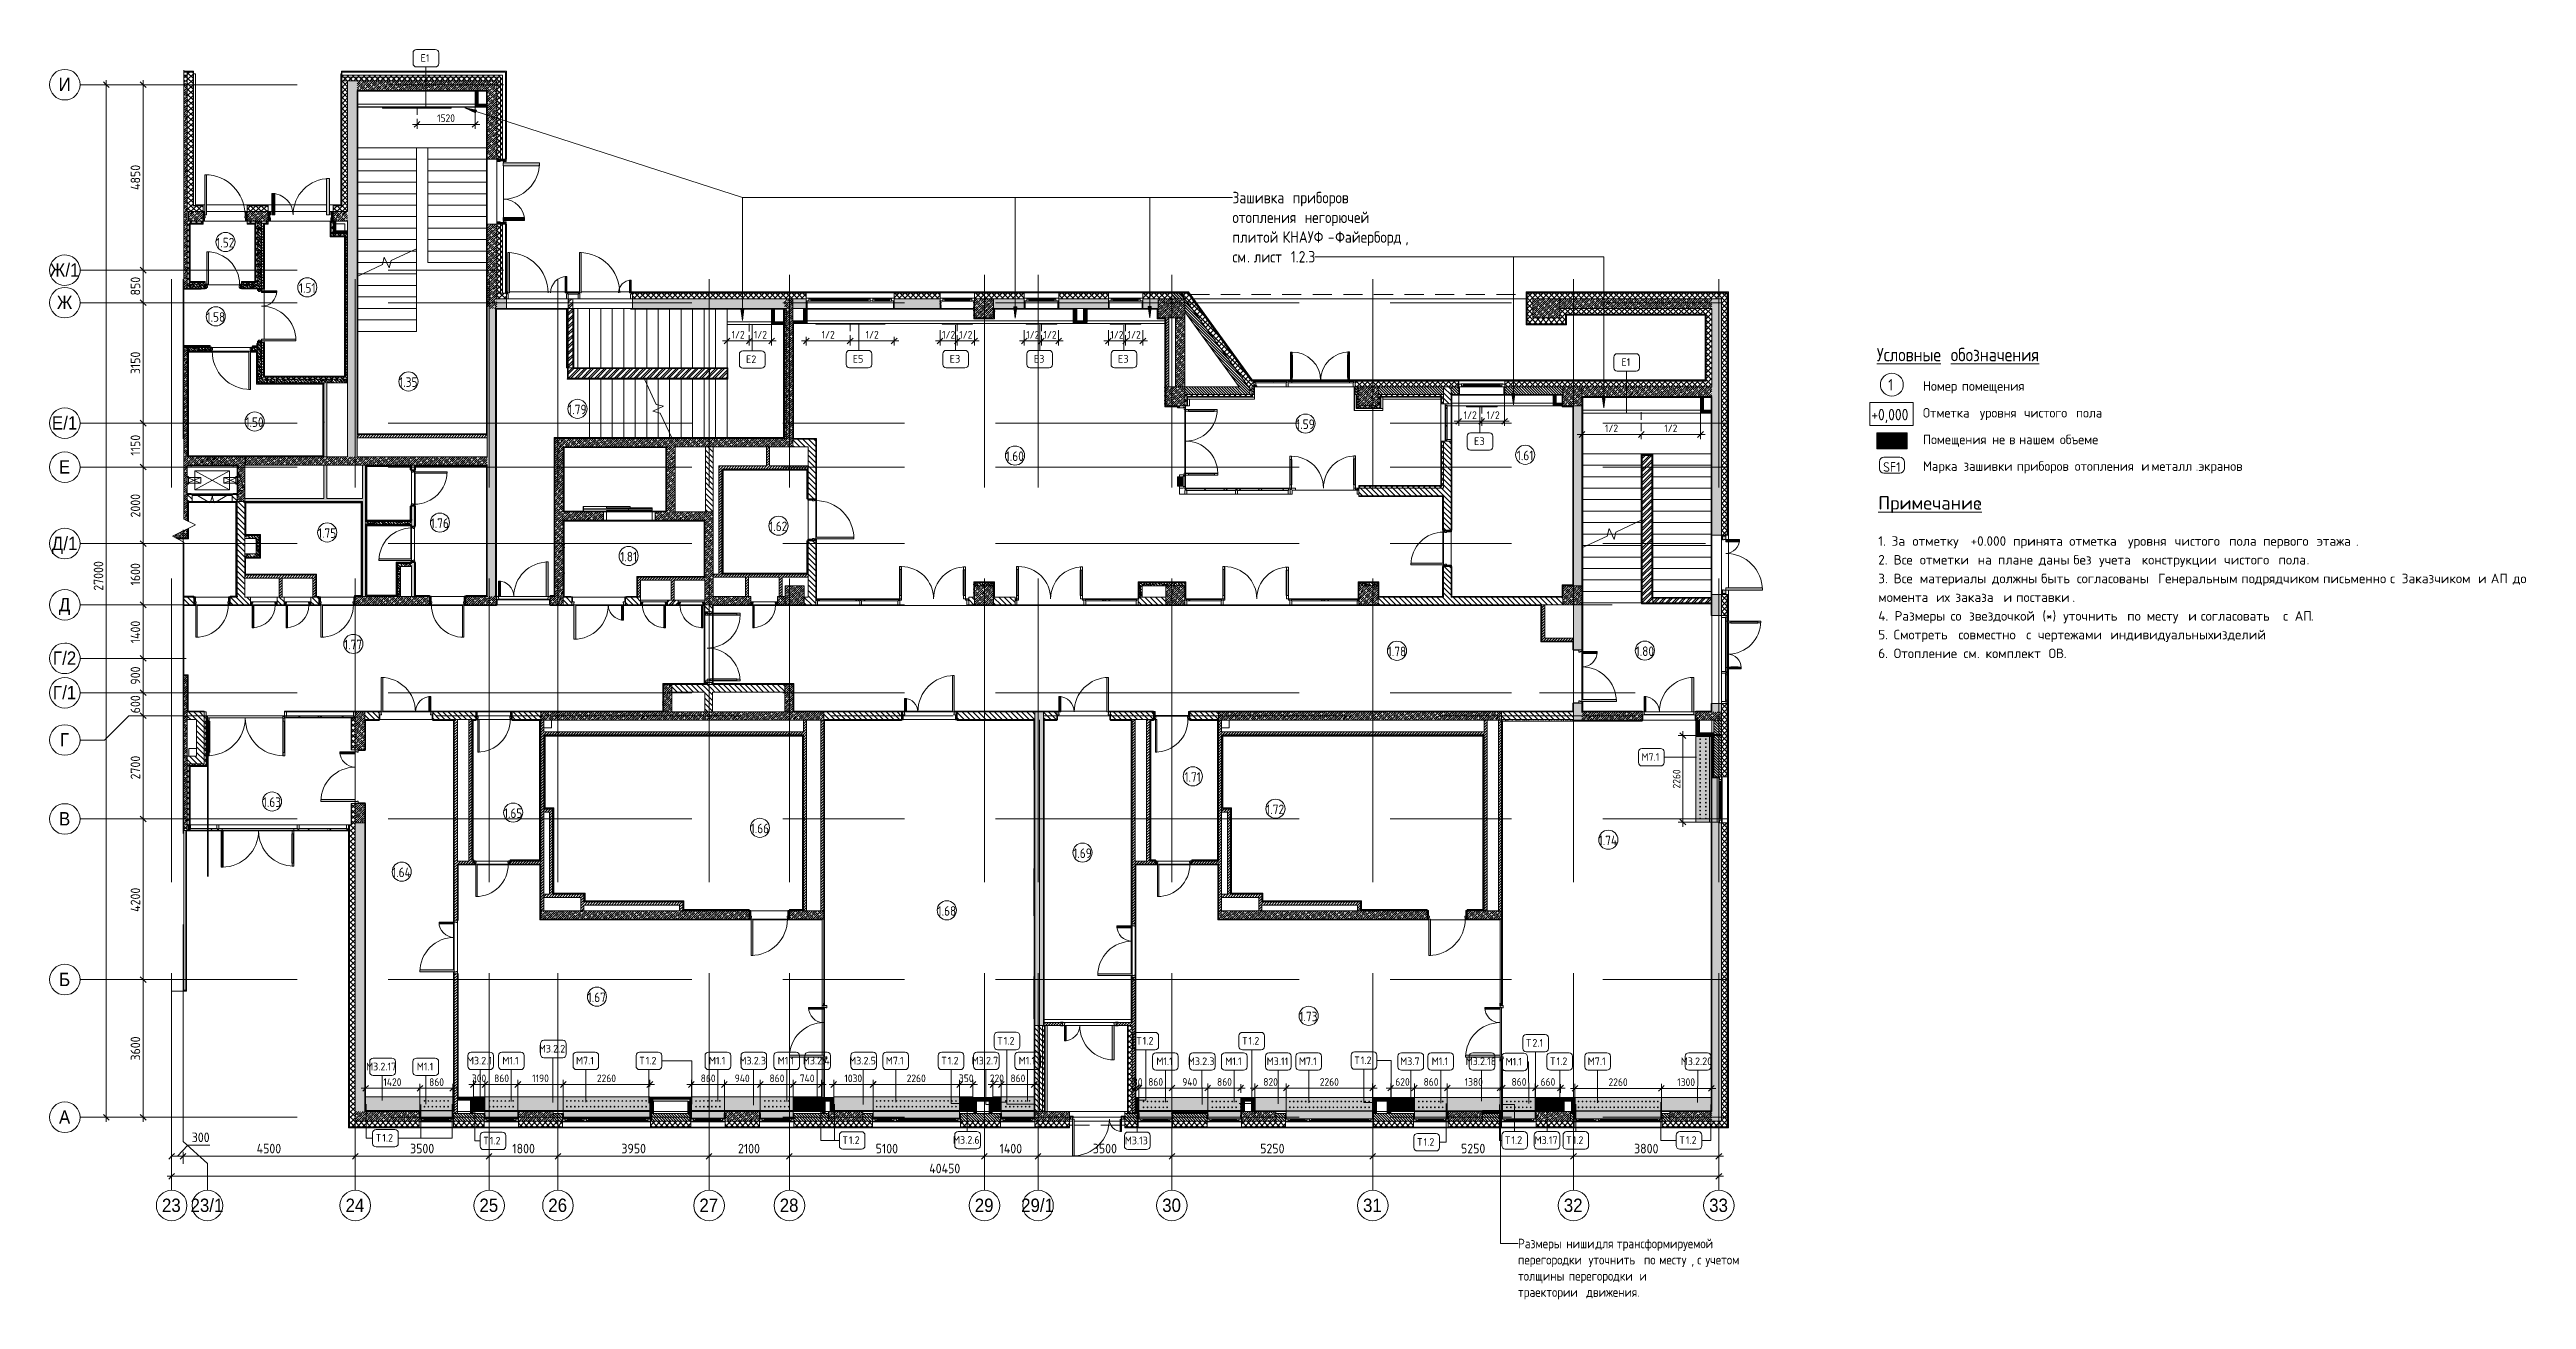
# Model space of a CAD drawing. Header units: millimetres. Extents: x -7229 to 196340, y -8553 to 29000.
# Drawn here: x 131584 to 196340, y -4764 to 27919 of the extents above; entities that cross this region are included whole.
import ezdxf

# ---------------------------------------------------------------- set-up
doc = ezdxf.new("R2010")
doc.units = ezdxf.units.MM
for name, pattern in [('200_ШТРИХ__ш1_п0_6_', [800, 500, -300]), ('ADSK_Штрих_ш2 п1', [300, 200, -100]), ('Осевая', [15875, 3175, -2381.25, 7937.5, -2381.25])]:
    doc.linetypes.add(name, pattern=pattern)
for name, color, linetype, lineweight in [('A-ANNO-DIMS', 7, 'Continuous', 9), ('A-ANNO-DIMS-100', 7, 'Continuous', 9), ('A-AREA-IDEN', 7, 'Continuous', 9), ('A-DETL-3', 7, 'Continuous', 35), ('A-DETL-4', 7, 'ADSK_Штрих_ш2 п1', 9), ('A-DETL-5', 7, 'Continuous', 9), ('A-DETL-GENF', 7, 'Continuous', 9), ('A-DETL-MBND-1', 7, '200_ШТРИХ__ш1_п0_6_', 9), ('A-GENM-3', 7, 'Continuous', 9), ('A-GLAZ-2', 7, 'Continuous', 9), ('A-GLAZ-CURT-2', 7, 'Continuous', 9), ('A-GLAZ-CWMG-3', 7, 'Continuous', 9), ('A-WALL-1', 7, 'Continuous', 9), ('A-WALL-4', 7, 'Continuous', 13), ('G-ANNO-TEXT', 7, 'Continuous', 9), ('I-WALL-6', 7, 'Continuous', 9), ('M-EQPM-2', 7, 'Continuous', 9), ('S-COLS-2', 7, 'Continuous', 9), ('S-STRS-2', 7, 'Continuous', 9), ('S-STRS-MBND-2', 7, 'Continuous', 9), ('Знаки', 7, 'Continuous', 9), ('Марки для знаков', 7, 'Continuous', 9), ('Оси', 7, 'Continuous', 9), ('Оси-1', 7, 'Continuous', 20), ('Оси-2', 7, 'Осевая', 9)]:
    doc.layers.add(name, color=color, linetype=linetype, lineweight=lineweight)
for name, color, linetype, lineweight, true_color in [('A-DETL-GENF-5', 7, 'Continuous', 9, 0xaaaaaa), ('A-DETL-GENF-6', 7, 'Continuous', 9, 0xe2e2e2), ('A-DETL-GENF-7', 7, 'Continuous', 9, 0xf5f5f5), ('A-DOOR-5', 7, 'Continuous', 9, 0xaaaaaa), ('A-DOOR-6', 7, 'Continuous', 9, 0xe2e2e2), ('A-DOOR-FRAM-4', 7, 'Continuous', 9, 0xe2e2e2), ('A-DOOR-FRAM-5', 7, 'Continuous', 9, 0xaaaaaa), ('A-FLOR-3', 7, 'Continuous', 9, 0xaaaaaa), ('A-GLAZ-CWMG-4', 7, 'Continuous', 9, 0x383e42), ('G-ANNO-TEXT-1', 7, 'Continuous', 9, 0x3c3c3c), ('G-ANNO-TEXT-2', 7, 'Continuous', 9, 0x008000), ('I-WALL-1', 7, 'Continuous', 5, 0xe7e7e7), ('I-WALL-4', 7, 'Continuous', 9, 0x99bbae), ('I-WALL-5', 7, 'Continuous', 9, 0xe7e7e7), ('I-WALL-7', 7, 'Continuous', 9, 0x787878), ('I-WALL-8', 9, 'Continuous', 9, 0x808080), ('Знаки-1', 7, 'Continuous', 9, 0x787878), ('Знаки-2', 7, 'Continuous', 9, 0xd7cfbf)]:
    doc.layers.add(name, color=color, linetype=linetype, lineweight=lineweight, true_color=true_color)
doc.styles.add('Arial_1', font='arial.ttf', dxfattribs={"width": 0.9, "height": 350})
doc.styles.add('GOST Common', font='GOST_Common.ttf', dxfattribs={"width": 0.9, "height": 250})
doc.styles.add('GOST Common_1', font='GOST_Common.ttf', dxfattribs={"height": 200})
doc.styles.add('GOST Common_2', font='GOST_Common.ttf', dxfattribs={"width": 0.9, "height": 300})
doc.styles.add('GOST Common_3', font='GOST_Common.ttf', dxfattribs={"height": 250})
doc.styles.add('GOST Common_4', font='GOST_Common.ttf', dxfattribs={"width": 0.9, "height": 350})
doc.styles.add('ISOCPEUR_1', font='isocpeur.ttf', dxfattribs={"width": 0.9, "height": 250})
doc.styles.add('ISOCPEUR_2', font='isocpeur.ttf', dxfattribs={"width": 0.9, "height": 200})
doc.styles.add('ISOCPEUR_3', font='isocpeur.ttf', dxfattribs={"height": 250})
doc.styles.add('ISOCPEUR_4', font='isocpeur.ttf', dxfattribs={"height": 350})
doc.dimstyles.new('ISO-2_0_0_9К_Средний_округл2_1', dxfattribs={"dimscale": 304.8, "dimtxt": 199.196235, "dimasz": 0.492126, "dimexe": 0.393701, "dimexo": 0, "dimgap": 0, "dimtad": 1, "dimdec": 0, "dimrnd": 10, "dimzin": 0, "dimdsep": 46, "dimtxsty": 'ISOCPEUR_2', "dimblk1": 'OBLIQUE', "dimblk2": 'OBLIQUE', "dimsah": 1, "dimcen": 0.09, "dimdle": 0.393701, "dimazin": 0, "dimtfac": 1, "dimtdec": 4, "dimtix": 1, "dimtmove": 0, "dimatfit": 3, "dimfxl": 1, "dimtvp": 1, "dimtolj": 1, "dimtzin": 0, "dimarcsym": 2})
doc.dimstyles.new('ISO-2_5_0_9К_БОЛЬШОЙ', dxfattribs={"dimscale": 304.8, "dimtxt": 248.995294, "dimasz": 0.492126, "dimexe": 0.393701, "dimexo": 0.984252, "dimgap": 0, "dimtad": 1, "dimdec": 0, "dimrnd": 10, "dimzin": 0, "dimdsep": 46, "dimtxsty": 'ISOCPEUR_1', "dimblk1": 'OBLIQUE', "dimblk2": 'OBLIQUE', "dimsah": 1, "dimcen": 0.09, "dimdle": 0.393701, "dimazin": 0, "dimtfac": 1, "dimtdec": 4, "dimtix": 1, "dimtmove": 1, "dimatfit": 3, "dimfxl": 1, "dimtvp": 1, "dimtolj": 1, "dimtzin": 0, "dimarcsym": 2})
doc.dimstyles.new('ISO-2_5_0_9К_БОЛЬШОЙ_1', dxfattribs={"dimscale": 304.8, "dimtxt": 248.995294, "dimasz": 0.492126, "dimexe": 0.393701, "dimexo": 0.984252, "dimgap": 0, "dimtad": 1, "dimdec": 0, "dimrnd": 10, "dimzin": 0, "dimdsep": 46, "dimtxsty": 'ISOCPEUR_1', "dimblk1": 'OBLIQUE', "dimblk2": 'OBLIQUE', "dimsah": 1, "dimcen": 0.09, "dimdle": 0.393701, "dimazin": 0, "dimtfac": 1, "dimtdec": 4, "dimtix": 1, "dimtmove": 0, "dimatfit": 3, "dimfxl": 1, "dimtvp": 1, "dimtolj": 1, "dimtzin": 0, "dimarcsym": 2})
doc.dimstyles.new('ISO-2_5_0_9К_БОЛЬШОЙ_2', dxfattribs={"dimscale": 304.8, "dimtxt": 248.995294, "dimasz": 0.492126, "dimexe": 0.393701, "dimexo": 0.984252, "dimgap": 0, "dimtad": 1, "dimdec": 0, "dimrnd": 10, "dimzin": 0, "dimdsep": 46, "dimtxsty": 'ISOCPEUR_1', "dimblk1": 'OBLIQUE', "dimblk2": 'OBLIQUE', "dimsah": 1, "dimcen": 0.09, "dimdle": 0.393701, "dimazin": 0, "dimtfac": 1, "dimtdec": 4, "dimtix": 1, "dimtmove": 2, "dimatfit": 3, "dimfxl": 1, "dimtvp": 1, "dimtolj": 1, "dimtzin": 0, "dimarcsym": 2})
pattern_1 = [(135, (50216.3, 0), (-35.35534, -35.35534), [])]
pattern_2 = [(45, (50216.3, 0), (-57.024626, 57.024626), []), (45, (50273.33, 0), (-57.024626, 57.024626), [100.806, -20.161, 3.353, -16.808])]
pattern_3 = [(45, (50216.3, 0), (-35.35534, 35.35534), [])]
pattern_4 = [(135, (50216.3, 0), (-70.71068, -70.71068), [])]
pattern_5 = [(45, (50216.3, 0), (-70.71068, 70.71068), []), (135, (50216.3, 0), (-70.71068, -70.71068), [])]
pattern_6 = [(135, (1826.41, 164.685), (-14.14214, -14.14214), []), (225, (1826.41, 164.685), (14.14214, -14.14214), [])]
pattern_7 = [(45, (-296.384, 164.685), (-14.1421, 14.1421), []), (135, (-296.384, 164.685), (-14.1421, -14.1421), [])]
pattern_8 = [(135, (1826.41, 104.685), (-14.14214, -14.14214), []), (225, (1826.41, 104.685), (14.14214, -14.14214), [])]
pattern_9 = [(45, (-296.384, 104.685), (-14.1421, 14.1421), []), (135, (-296.384, 104.685), (-14.1421, -14.1421), [])]
pattern_10 = [(135, (1776.41, 174.685), (-14.14214, -14.14214), []), (225, (1776.41, 174.685), (14.14214, -14.14214), [])]
pattern_11 = [(45, (-346.384, 174.685), (-14.1421, 14.1421), []), (135, (-346.384, 174.685), (-14.1421, -14.1421), [])]
pattern_12 = [(135, (50216.3, 0), (-75.43415, -75.43415), [106.68, -17.78, 3.556, -17.78]), (135, (50216.3, 75.39), (-75.43415, -75.43415), []), (50, (50216.3, 0), (127.52922, -11.15758), [13.335, -146.685]), (355, (50216.3, 0), (-24.66966, 133.74002), [10.668, -117.348]), (100.451, (50226.93, -0.93), (102.85973, 122.58178), [11.333, -124.663]), (46.184, (50216.3, 35.56), (189.75516, -29.43036), [20.002, -220.027]), (96.636, (50232.11, 33.1), (166.1822, 173.1996), [17, -186.995]), (351.184, (50216.3, 35.56), (166.18393, 173.19757), [16.002, -176.022]), (21, (50234.08, 26.67), (106.130265, -71.58603), [13.335, -146.685]), (326, (50234.08, 26.67), (43.26188, 128.93175), [10.668, -117.348]), (71.451, (50242.93, 20.7), (149.39198, 57.34505), [11.333, -124.663]), (37.5, (50216.3, 0), (2.162228, 59.188357), [3.353, -112.573, 3.353, -115.773, -117.792]), (37.5, (50216.3, 0), (2.162228, 59.188357), [-235.052, 3.353, -114.44]), (7.5, (50216.3, 0), (46.773857, 70.126152), [3.353, -64.567, 3.353, -109.906, -44.894]), (7.5, (50216.3, 0), (46.773857, 70.126152), [-181.178, 3.353, -41.542]), (327.5, (50176.653, 0), (94.913671, -4.010093), [3.353, -41.097, 3.353, -135.331, -184.023]), (327.5, (50176.653, 0), (94.913671, -4.010093), [-183.134, 3.353, -180.67]), (317.5, (50158.87, 0), (103.69057, 17.79882), [3.353, -54.432, 3.353, -88.748, -130.683]), (317.5, (50158.87, 0), (103.69057, 17.79882), [-149.885, 3.353, -127.33])]
pattern_13 = [(135, (1471.41, 189.685), (-14.14214, -14.14214), []), (225, (1471.41, 189.685), (14.14214, -14.14214), [])]
pattern_14 = [(45, (-651.384, 189.685), (-14.1421, 14.1421), []), (135, (-651.384, 189.685), (-14.1421, -14.1421), [])]
pattern_15 = [(45, (50216.3, 0), (-85.53659, 85.53659), []), (45, (50273.33, 0), (-85.53659, 85.53659), [])]
pattern_16 = [(135, (1951.41, 164.685), (-14.14214, -14.14214), []), (225, (1951.41, 164.685), (14.14214, -14.14214), [])]
pattern_17 = [(45, (-171.384, 164.685), (-14.1421, 14.1421), []), (135, (-171.384, 164.685), (-14.1421, -14.1421), [])]
pattern_18 = [(0, (50216.302, 0), (121.92, 30.48), [10.058, -81.382, 10.058, -81.382, -487.68]), (0, (50216.302, 0), (121.92, 30.48), [-182.88, 10.058, -172.822, 10.058, -81.382, -213.36]), (0, (50216.302, 0), (121.92, 30.48), [-457.2, 10.058, -50.902, 10.058, -142.342]), (120, (50262.022, 15.24), (-87.356454, 90.345817), [10.058, -81.382, 10.058, -81.382, -487.68]), (120, (50262.022, 15.24), (-87.356454, 90.345817), [-182.88, 10.058, -172.822, 10.058, -81.382, -213.36]), (120, (50262.022, 15.24), (-87.356454, 90.345817), [-457.2, 10.058, -50.902, 10.058, -142.342]), (240, (50277.262, 76.2), (-34.563546, -120.825817), [10.058, -81.382, 10.058, -81.382, -487.68]), (240, (50277.262, 76.2), (-34.563546, -120.825817), [-182.88, 10.058, -172.822, 10.058, -81.382, -213.36]), (240, (50277.262, 76.2), (-34.563546, -120.825817), [-457.2, 10.058, -50.902, 10.058, -142.342])]
pattern_19 = [(45, (50216.3, 0), (-106.06602, 106.06602), []), (135, (50216.3, 0), (-106.06602, -106.06602), [])]

msp = doc.modelspace()

# ---------------------------------------------------------------- texts
at = {"layer": 'A-AREA-IDEN', "char_height": 250, "attachment_point": 1, "style": 'GOST Common'}
for s, insert, width in [('1.52', (135941.8, 22995.5), 606.076), ('1.51', (138104, 21809.3), 548.354), ('1.58', (135687.7, 21051.1), 606.076), ('1.35', (140725.6, 19348.6), 606.076), ('1.50', (136705.5, 18301.7), 606.076), ('1.79', (145144.2, 18633.2), 606.076), ('1.59', (164175.9, 18247.2), 606.076), ('1.60', (156582.4, 17410.7), 606.076), ('1.61', (169943.7, 17430.7), 548.354), ('1.76', (141547.7, 15658), 606.076), ('1.62', (150398.8, 15576.8), 606.076), ('1.75', (138601.6, 15400.4), 606.076), ('1.81', (146504.6, 14785.4), 548.354), ('1.77', (139284, 12486.6), 606.076), ('1.78', (166569.2, 12306.2), 606.076), ('1.80', (173050.3, 12311.2), 606.076), ('1.71', (161254.8, 9023.3), 548.354), ('1.63', (137159, 8365.3), 606.076), ('1.65', (143462.8, 8076.1), 606.076), ('1.72', (163392.5, 8177.1), 606.076), ('1.66', (149914, 7677.1), 606.076), ('1.74', (172084.9, 7365.3), 627.721), ('1.64', (140540.6, 6530), 627.721), ('1.69', (158347.5, 7030), 606.076), ('1.68', (154799.7, 5520.4), 606.076), ('1.67', (145652.9, 3262), 606.076), ('1.73', (164260.1, 2762), 606.076)]:
    msp.add_mtext(s, dxfattribs=dict(at, insert=insert, width=width))
at = {"layer": 'G-ANNO-TEXT', "attachment_point": 1}
for s, insert, char_height, width, style in [('Зашивка', (162509.3, 24197.8), 300, 1789.367, 'GOST Common_2'), ('\\fGOST Common|b0|i0|c204|p34|;\\W.9; ', (163985.6, 24197.8), 300, 115.443, 'GOST Common_2'), ('приборов', (164080.9, 24197.8), 300, 1847.088, 'GOST Common_2'), ('\\fGOST Common|b0|i0|c204|p34|;\\W.9; ', (165604.9, 24197.8), 300, 115.443, 'GOST Common_2'), ('отопления', (162509.3, 23681.9), 300, 2171.771, 'GOST Common_2'), ('\\fGOST Common|b0|i0|c204|p34|;\\W.9; ', (164301.2, 23681.9), 300, 115.443, 'GOST Common_2'), ('негорючей', (164396.4, 23681.9), 300, 2135.695, 'GOST Common_2'), ('\\fGOST Common|b0|i0|c204|p34|;\\W.9; ', (166158.5, 23681.9), 300, 115.443, 'GOST Common_2'), ('плитой', (162509.3, 23165.9), 300, 1471.898, 'GOST Common_2'), ('\\fGOST Common|b0|i0|c204|p34|;\\W.9; ', (163723.7, 23165.9), 300, 115.443, 'GOST Common_2'), ('КНАУФ', (163819, 23165.9), 300, 1435.822, 'GOST Common_2'), ('\\fGOST Common|b0|i0|c204|p34|;\\W.9;-', (165003.6, 23165.9), 300, 230.886, 'GOST Common_2'), ('Файерборд', (165194.1, 23165.9), 300, 2222.278, 'GOST Common_2'), (', ', (167027.7, 23165.9), 300, 230.886, 'GOST Common_2'), ('см', (162509.3, 22650), 300, 461.772, 'GOST Common_2'), ('. ', (162890.3, 22650), 300, 216.456, 'GOST Common_2'), ('лист', (163068.9, 22650), 300, 974.05, 'GOST Common_2'), (' 1.2.3', (163872.5, 22650), 300, 959.62, 'GOST Common_2'), ('\\LУсловные', (179354.4, 20117.7), 350, 2215.063, 'GOST Common_4'), ('\\L\\fGOST Common|b0|i0|c204|p34|;\\W.9;\\L ', (181182, 20117.7), 350, 129.873, 'GOST Common_4'), ('\\Lобозначения', (181289.2, 20117.7), 350, 3015.948, 'GOST Common_4'), ('\\fGOST Common|b0|i0|c204|p34|;\\W.9;1', (179654.4, 19303.4), 300, 173.165, 'GOST Common_2'), ('\\LПримечание', (179393.1, 16240.6), 350, 3110.548, 'ISOCPEUR_4'), ('\\L\\fISOCPEUR|b0|i0|c204|p34|;\\L:', (181959.6, 16240.6), 350, 128.27, 'ISOCPEUR_4'), ('1. ', (179393.1, 15192.7), 250, 424.894, 'ISOCPEUR_3'), ('За', (179743.7, 15192.7), 250, 472.996, 'ISOCPEUR_3'), ('\\fISOCPEUR|b0|i0|c204|p34|; ', (180134, 15192.7), 250, 184.388, 'ISOCPEUR_3'), ('отметку', (180286.1, 15192.7), 250, 1651.476, 'ISOCPEUR_3'), (' +0.000 ', (181648.7, 15192.7), 250, 1539.24, 'ISOCPEUR_3'), ('принята', (182918.7, 15192.7), 250, 1595.358, 'ISOCPEUR_3'), ('\\fISOCPEUR|b0|i0|c204|p34|; ', (184235, 15192.7), 250, 184.388, 'ISOCPEUR_3'), ('отметка', (184387.1, 15192.7), 250, 1675.527, 'ISOCPEUR_3'), ('\\fISOCPEUR|b0|i0|c204|p34|; ', (185769.6, 15192.7), 250, 184.388, 'ISOCPEUR_3'), ('уровня', (185921.7, 15192.7), 250, 1298.734, 'ISOCPEUR_3'), ('\\fISOCPEUR|b0|i0|c204|p34|; ', (186993.3, 15192.7), 250, 184.388, 'ISOCPEUR_3'), ('чистого', (187145.4, 15192.7), 250, 1539.24, 'ISOCPEUR_3'), ('\\fISOCPEUR|b0|i0|c204|p34|; ', (188415.4, 15192.7), 250, 184.388, 'ISOCPEUR_3'), ('пола', (188567.6, 15192.7), 250, 889.873, 'ISOCPEUR_3'), ('\\fISOCPEUR|b0|i0|c204|p34|; ', (189301.8, 15192.7), 250, 184.388, 'ISOCPEUR_3'), ('первого', (189453.9, 15192.7), 250, 1515.189, 'ISOCPEUR_3'), ('\\fISOCPEUR|b0|i0|c204|p34|; ', (190704.1, 15192.7), 250, 184.388, 'ISOCPEUR_3'), ('этажа', (190856.2, 15192.7), 250, 1242.616, 'ISOCPEUR_3'), ('\\fISOCPEUR|b0|i0|c204|p34|;.', (191881.5, 15192.7), 250, 88.186, 'ISOCPEUR_3'), ('2. ', (179393.1, 14703.2), 250, 489.029, 'ISOCPEUR_3'), ('Все', (179796.6, 14703.2), 250, 641.35, 'ISOCPEUR_3'), ('\\fISOCPEUR|b0|i0|c204|p34|; ', (180325.8, 14703.2), 250, 184.388, 'ISOCPEUR_3'), ('отметки', (180477.9, 14703.2), 250, 1651.476, 'ISOCPEUR_3'), ('\\fISOCPEUR|b0|i0|c204|p34|; ', (181840.5, 14703.2), 250, 184.388, 'ISOCPEUR_3'), ('на', (181992.7, 14703.2), 250, 456.962, 'ISOCPEUR_3'), ('\\fISOCPEUR|b0|i0|c204|p34|; ', (182369.7, 14703.2), 250, 184.388, 'ISOCPEUR_3'), ('плане', (182521.8, 14703.2), 250, 1106.329, 'ISOCPEUR_3'), ('\\fISOCPEUR|b0|i0|c204|p34|; ', (183434.6, 14703.2), 250, 184.388, 'ISOCPEUR_3'), ('даны', (183586.8, 14703.2), 250, 913.924, 'ISOCPEUR_3'), ('\\fISOCPEUR|b0|i0|c204|p34|; ', (184340.8, 14703.2), 250, 184.388, 'ISOCPEUR_3'), ('без', (184493, 14703.2), 250, 633.333, 'ISOCPEUR_3'), ('\\fISOCPEUR|b0|i0|c204|p34|; ', (185015.5, 14703.2), 250, 184.388, 'ISOCPEUR_3'), ('учета', (185167.7, 14703.2), 250, 1162.447, 'ISOCPEUR_3'), ('\\fISOCPEUR|b0|i0|c204|p34|; ', (186126.8, 14703.2), 250, 184.388, 'ISOCPEUR_3'), ('конструкции', (186278.9, 14703.2), 250, 2429.113, 'ISOCPEUR_3'), ('\\fISOCPEUR|b0|i0|c204|p34|; ', (188283.1, 14703.2), 250, 184.388, 'ISOCPEUR_3'), ('чистого', (188435.3, 14703.2), 250, 1539.24, 'ISOCPEUR_3'), ('\\fISOCPEUR|b0|i0|c204|p34|; ', (189705.3, 14703.2), 250, 184.388, 'ISOCPEUR_3'), ('пола', (189857.4, 14703.2), 250, 889.873, 'ISOCPEUR_3'), ('\\fISOCPEUR|b0|i0|c204|p34|;.', (190591.6, 14703.2), 250, 88.186, 'ISOCPEUR_3'), ('3. ', (179393.1, 14213.7), 250, 489.029, 'ISOCPEUR_3'), ('момента', (179393.1, 13724.3), 250, 1643.459, 'ISOCPEUR_3'), ('Все', (179796.6, 14213.7), 250, 641.35, 'ISOCPEUR_3'), ('\\fISOCPEUR|b0|i0|c204|p34|; ', (180325.8, 14213.7), 250, 184.388, 'ISOCPEUR_3'), ('материалы', (180477.9, 14213.7), 250, 2100.421, 'ISOCPEUR_3'), ('\\fISOCPEUR|b0|i0|c204|p34|; ', (180749.1, 13724.3), 250, 184.388, 'ISOCPEUR_3'), ('их', (180901.3, 13724.3), 250, 432.911, 'ISOCPEUR_3'), ('\\fISOCPEUR|b0|i0|c204|p34|; ', (181258.4, 13724.3), 250, 184.388, 'ISOCPEUR_3'), ('заказа', (181410.6, 13724.3), 250, 1338.818, 'ISOCPEUR_3'), ('\\fISOCPEUR|b0|i0|c204|p34|; ', (182210.9, 14213.7), 250, 184.388, 'ISOCPEUR_3'), ('должны', (182363.1, 14213.7), 250, 1378.902, 'ISOCPEUR_3'), ('\\fISOCPEUR|b0|i0|c204|p34|; ', (182515.2, 13724.3), 250, 184.388, 'ISOCPEUR_3'), ('\\fISOCPEUR|b0|i0|c204|p34|;и', (182667.4, 13724.3), 250, 216.456, 'ISOCPEUR_3'), ('\\fISOCPEUR|b0|i0|c204|p34|; ', (182845.9, 13724.3), 250, 184.388, 'ISOCPEUR_3'), ('поставки', (182998.1, 13724.3), 250, 1779.746, 'ISOCPEUR_3'), ('\\fISOCPEUR|b0|i0|c204|p34|; ', (183500.8, 14213.7), 250, 184.388, 'ISOCPEUR_3'), ('быть', (183652.9, 14213.7), 250, 945.991, 'ISOCPEUR_3'), ('\\fISOCPEUR|b0|i0|c204|p34|; ', (184433.4, 14213.7), 250, 184.388, 'ISOCPEUR_3'), ('согласованы', (184585.6, 14213.7), 250, 2389.029, 'ISOCPEUR_3'), ('\\fISOCPEUR|b0|i0|c204|p34|; ', (186556.7, 14213.7), 250, 184.388, 'ISOCPEUR_3'), ('Генеральным', (186708.9, 14213.7), 250, 2453.164, 'ISOCPEUR_3'), ('\\fISOCPEUR|b0|i0|c204|p34|; ', (188732.9, 14213.7), 250, 184.388, 'ISOCPEUR_3'), ('подрядчиком', (188885.1, 14213.7), 250, 2405.062, 'ISOCPEUR_3'), ('\\fISOCPEUR|b0|i0|c204|p34|; ', (190869.4, 14213.7), 250, 184.388, 'ISOCPEUR_3'), ('письменно', (191021.6, 14213.7), 250, 1940.084, 'ISOCPEUR_3'), ('\\fISOCPEUR|b0|i0|c204|p34|; ', (192622.3, 14213.7), 250, 184.388, 'ISOCPEUR_3'), ('\\fISOCPEUR|b0|i0|c204|p34|;с', (192774.4, 14213.7), 250, 184.388, 'ISOCPEUR_3'), ('\\fISOCPEUR|b0|i0|c204|p34|; ', (192926.6, 14213.7), 250, 184.388, 'ISOCPEUR_3'), ('Заказчиком', (193078.7, 14213.7), 250, 2236.708, 'ISOCPEUR_3'), ('\\fISOCPEUR|b0|i0|c204|p34|; ', (194924.2, 14213.7), 250, 184.388, 'ISOCPEUR_3'), ('\\fISOCPEUR|b0|i0|c204|p34|;и', (195076.3, 14213.7), 250, 216.456, 'ISOCPEUR_3'), ('\\fISOCPEUR|b0|i0|c204|p34|; ', (195254.9, 14213.7), 250, 184.388, 'ISOCPEUR_3'), ('АП', (195407, 14213.7), 250, 513.08, 'ISOCPEUR_3'), ('\\fISOCPEUR|b0|i0|c204|p34|; ', (195830.4, 14213.7), 250, 184.388, 'ISOCPEUR_3'), ('до', (195982.5, 14213.7), 250, 432.911, 'ISOCPEUR_3'), ('\\fISOCPEUR|b0|i0|c204|p34|; ', (196339.7, 14213.7), 250, 184.388, 'ISOCPEUR_3'), ('4. ', (179393.1, 13234.8), 250, 513.08, 'ISOCPEUR_3'), ('Размеры', (179816.5, 13234.8), 250, 1595.358, 'ISOCPEUR_3'), ('\\fISOCPEUR|b0|i0|c204|p34|; ', (181132.8, 13234.8), 250, 184.388, 'ISOCPEUR_3'), ('со', (181284.9, 13234.8), 250, 400.844, 'ISOCPEUR_3'), ('\\fISOCPEUR|b0|i0|c204|p34|; ', (181615.6, 13234.8), 250, 184.388, 'ISOCPEUR_3'), ('звездочкой', (181767.8, 13234.8), 250, 2132.489, 'ISOCPEUR_3'), (' (*) ', (183527.3, 13234.8), 250, 849.789, 'ISOCPEUR_3'), ('уточнить', (184228.4, 13234.8), 250, 1843.881, 'ISOCPEUR_3'), ('\\fISOCPEUR|b0|i0|c204|p34|;.', (184466.5, 13724.3), 250, 88.186, 'ISOCPEUR_3'), ('\\fISOCPEUR|b0|i0|c204|p34|; ', (185749.8, 13234.8), 250, 184.388, 'ISOCPEUR_3'), ('по', (185901.9, 13234.8), 250, 432.911, 'ISOCPEUR_3'), ('\\fISOCPEUR|b0|i0|c204|p34|; ', (186259.1, 13234.8), 250, 184.388, 'ISOCPEUR_3'), ('месту', (186411.2, 13234.8), 250, 1130.379, 'ISOCPEUR_3'), ('\\fISOCPEUR|b0|i0|c204|p34|; ', (187343.9, 13234.8), 250, 184.388, 'ISOCPEUR_3'), ('\\fISOCPEUR|b0|i0|c204|p34|;и', (187496, 13234.8), 250, 216.456, 'ISOCPEUR_3'), ('\\fISOCPEUR|b0|i0|c204|p34|; ', (187674.6, 13234.8), 250, 184.388, 'ISOCPEUR_3'), ('согласовать', (187826.7, 13234.8), 250, 2421.096, 'ISOCPEUR_3'), ('\\fISOCPEUR|b0|i0|c204|p34|; ', (189824.3, 13234.8), 250, 184.388, 'ISOCPEUR_3'), ('\\fISOCPEUR|b0|i0|c204|p34|;с', (189976.5, 13234.8), 250, 184.388, 'ISOCPEUR_3'), ('\\fISOCPEUR|b0|i0|c204|p34|; ', (190128.6, 13234.8), 250, 184.388, 'ISOCPEUR_3'), ('АП', (190280.7, 13234.8), 250, 513.08, 'ISOCPEUR_3'), ('\\fISOCPEUR|b0|i0|c204|p34|;.', (190704.1, 13234.8), 250, 88.186, 'ISOCPEUR_3'), ('5. ', (179393.1, 12745.3), 250, 489.029, 'ISOCPEUR_3'), ('Смотреть', (179796.6, 12745.3), 250, 1867.932, 'ISOCPEUR_3'), ('\\fISOCPEUR|b0|i0|c204|p34|; ', (181337.8, 12745.3), 250, 184.388, 'ISOCPEUR_3'), ('совместно', (181490, 12745.3), 250, 1964.134, 'ISOCPEUR_3'), ('\\fISOCPEUR|b0|i0|c204|p34|; ', (183110.5, 12745.3), 250, 184.388, 'ISOCPEUR_3'), ('\\fISOCPEUR|b0|i0|c204|p34|;с', (183262.7, 12745.3), 250, 184.388, 'ISOCPEUR_3'), ('\\fISOCPEUR|b0|i0|c204|p34|; ', (183414.8, 12745.3), 250, 184.388, 'ISOCPEUR_3'), ('чертежами', (183566.9, 12745.3), 250, 2108.438, 'ISOCPEUR_3'), ('\\fISOCPEUR|b0|i0|c204|p34|; ', (185306.6, 12745.3), 250, 184.388, 'ISOCPEUR_3'), ('индивидуальных', (185458.7, 12745.3), 250, 3078.48, 'ISOCPEUR_3'), ('\\fISOCPEUR|b0|i0|c204|p34|; ', (187998.7, 12745.3), 250, 184.388, 'ISOCPEUR_3'), ('изделий', (188150.8, 12745.3), 250, 1499.156, 'ISOCPEUR_3'), ('\\fISOCPEUR|b0|i0|c204|p34|;.', (189387.8, 12745.3), 250, 88.186, 'ISOCPEUR_3'), ('6. ', (179393.1, 12255.8), 250, 489.029, 'ISOCPEUR_3'), ('Отопление', (179796.6, 12255.8), 250, 2028.269, 'ISOCPEUR_3'), ('\\fISOCPEUR|b0|i0|c204|p34|; ', (181470.1, 12255.8), 250, 184.388, 'ISOCPEUR_3'), ('см', (181622.3, 12255.8), 250, 424.894, 'ISOCPEUR_3'), ('. ', (181972.8, 12255.8), 250, 272.574, 'ISOCPEUR_3'), ('комплект', (182197.7, 12255.8), 250, 1811.814, 'ISOCPEUR_3'), ('\\fISOCPEUR|b0|i0|c204|p34|; ', (183692.6, 12255.8), 250, 184.388, 'ISOCPEUR_3'), ('ОВ', (183844.8, 12255.8), 250, 481.013, 'ISOCPEUR_3'), ('\\fISOCPEUR|b0|i0|c204|p34|;.', (184241.6, 12255.8), 250, 88.186, 'ISOCPEUR_3'), ('Размеры', (169975.4, -3175.7), 250, 1435.822, 'GOST Common'), ('\\fGOST Common|b0|i0|c204|p34|;\\W.9; ', (171160.1, -3175.7), 250, 93.797, 'GOST Common'), ('\\fGOST Common|b0|i0|c204|p34|;\\W.9; ', (171922.1, -3175.7), 250, 93.797, 'GOST Common'), ('\\fGOST Common|b0|i0|c204|p34|;\\W.9; ', (172481.7, -3175.7), 250, 93.797, 'GOST Common'), ('трансформируемой', (172559.1, -3175.7), 250, 3254.05, 'GOST Common'), ('\\fGOST Common|b0|i0|c204|p34|;\\W.9; ', (175243.9, -3175.7), 250, 93.797, 'GOST Common'), ('перегородки', (169975.4, -3599), 250, 2142.911, 'GOST Common'), ('ниши', (171237.5, -3175.7), 250, 829.747, 'GOST Common'), ('\\fGOST Common|b0|i0|c204|p34|;\\W.9; ', (171743.5, -3599), 250, 93.797, 'GOST Common'), ('уточнить', (171820.9, -3599), 250, 1659.493, 'GOST Common'), ('для', (171999.5, -3175.7), 250, 584.43, 'GOST Common'), ('\\fGOST Common|b0|i0|c204|p34|;\\W.9; ', (173190.1, -3599), 250, 93.797, 'GOST Common'), ('по', (173267.5, -3599), 250, 389.62, 'GOST Common'), ('\\fGOST Common|b0|i0|c204|p34|;\\W.9; ', (173589, -3599), 250, 93.797, 'GOST Common'), ('месту', (173666.4, -3599), 250, 1017.341, 'GOST Common'), (', ', (174505.7, -3599), 250, 187.595, 'GOST Common'), ('\\fGOST Common|b0|i0|c204|p34|;\\W.9;с', (174660.5, -3599), 250, 165.949, 'GOST Common'), ('\\fGOST Common|b0|i0|c204|p34|;\\W.9; ', (174797.4, -3599), 250, 93.797, 'GOST Common'), ('учетом', (174874.8, -3599), 250, 1241.012, 'GOST Common'), ('\\fGOST Common|b0|i0|c204|p34|;\\W.9; ', (175898.8, -3599), 250, 93.797, 'GOST Common'), ('толщины', (169975.4, -4022.3), 250, 1515.189, 'GOST Common'), ('траектории', (169975.4, -4445.7), 250, 2070.759, 'GOST Common'), ('\\fGOST Common|b0|i0|c204|p34|;\\W.9; ', (171225.6, -4022.3), 250, 93.797, 'GOST Common'), ('перегородки', (171303, -4022.3), 250, 2142.911, 'GOST Common'), ('\\fGOST Common|b0|i0|c204|p34|;\\W.9;\xa0', (171684, -4445.7), 250, 93.797, 'GOST Common'), ('движения', (171761.4, -4445.7), 250, 1608.987, 'GOST Common'), ('\\fGOST Common|b0|i0|c204|p34|;\\W.9; ', (173071, -4022.3), 250, 93.797, 'GOST Common'), ('\\fGOST Common|b0|i0|c204|p34|;\\W.9;и', (173148.4, -4022.3), 250, 194.81, 'GOST Common'), ('\\fGOST Common|b0|i0|c204|p34|;\\W.9; ', (173309.2, -4022.3), 250, 93.797, 'GOST Common'), ('\\fGOST Common|b0|i0|c204|p34|;\\W.9;.', (173088.9, -4445.7), 250, 79.367, 'GOST Common')]:
    msp.add_mtext(s, dxfattribs=dict(at, insert=insert, char_height=char_height, width=width, style=style))
at = {"layer": 'G-ANNO-TEXT-1', "attachment_point": 1}
for s, insert, char_height, width, style in [('Номер', (180560.7, 19246.1), 250, 1130.379, 'GOST Common_3'), ('\\fGOST Common|b0|i0|c204|p34|; ', (181493.4, 19246.1), 250, 104.219, 'GOST Common_3'), ('помещения', (181579.4, 19246.1), 250, 2060.337, 'GOST Common_3'), ('+0,000', (179212, 18523.4), 300, 1269.873, 'GOST Common_2'), ('Отметка', (180560.7, 18546.1), 250, 1699.578, 'GOST Common_3'), ('\\fGOST Common|b0|i0|c204|p34|; ', (181963, 18546.1), 250, 104.219, 'GOST Common_3'), ('уровня', (182049, 18546.1), 250, 1298.734, 'GOST Common_3'), ('\\fGOST Common|b0|i0|c204|p34|; ', (183120.6, 18546.1), 250, 104.219, 'GOST Common_3'), ('чистого', (183206.5, 18546.1), 250, 1539.24, 'GOST Common_3'), ('\\fGOST Common|b0|i0|c204|p34|; ', (184476.5, 18546.1), 250, 104.219, 'GOST Common_3'), ('пола', (184562.5, 18546.1), 250, 889.873, 'GOST Common_3'), ('Помещения', (180563.1, 17849.1), 250, 2084.387, 'GOST Common_3'), ('\\fGOST Common|b0|i0|c204|p34|; ', (182282.9, 17849.1), 250, 104.219, 'GOST Common_3'), ('не', (182368.9, 17849.1), 250, 432.911, 'GOST Common_3'), ('\\fGOST Common|b0|i0|c204|p34|; ', (182726.1, 17849.1), 250, 104.219, 'GOST Common_3'), ('\\fGOST Common|b0|i0|c204|p34|;в', (182812.1, 17849.1), 250, 216.456, 'GOST Common_3'), ('\\fGOST Common|b0|i0|c204|p34|; ', (182990.7, 17849.1), 250, 104.219, 'GOST Common_3'), ('нашем', (183076.6, 17849.1), 250, 1186.497, 'GOST Common_3'), ('\\fGOST Common|b0|i0|c204|p34|; ', (184055.6, 17849.1), 250, 104.219, 'GOST Common_3'), ('объеме', (184141.6, 17849.1), 250, 1362.869, 'GOST Common_3'), ('Марка', (180560.7, 17151.9), 250, 1186.497, 'GOST Common_3'), ('\\fGOST Common|b0|i0|c204|p34|; ', (181539.7, 17151.9), 250, 104.219, 'GOST Common_3'), ('зашивки', (181625.7, 17151.9), 250, 1579.324, 'GOST Common_3'), ('\\fGOST Common|b0|i0|c204|p34|; ', (182928.7, 17151.9), 250, 104.219, 'GOST Common_3'), ('приборов', (183014.7, 17151.9), 250, 1731.645, 'GOST Common_3'), ('\\fGOST Common|b0|i0|c204|p34|; ', (184443.5, 17151.9), 250, 104.219, 'GOST Common_3'), ('отопления', (184529.5, 17151.9), 250, 2004.219, 'GOST Common_3'), ('\\fGOST Common|b0|i0|c204|p34|; ', (186183.1, 17151.9), 250, 104.219, 'GOST Common_3'), ('\\fGOST Common|b0|i0|c204|p34|;и', (186269.1, 17151.9), 250, 216.456, 'GOST Common_3'), ('\\fGOST Common|b0|i0|c204|p34|; ', (186447.7, 17151.9), 250, 104.219, 'GOST Common_3'), ('металл', (186533.7, 17151.9), 250, 1402.953, 'GOST Common_3'), ('\\fGOST Common|b0|i0|c204|p34|;.', (187691.2, 17151.9), 250, 88.186, 'GOST Common_3'), ('экранов', (187764, 17151.9), 250, 1539.24, 'GOST Common_3'), ('\\fGOST Common|b0|i0|c204|p34|; ', (189034, 17151.9), 250, 104.219, 'GOST Common_3')]:
    msp.add_mtext(s, dxfattribs=dict(at, insert=insert, char_height=char_height, width=width, style=style))
at = {"layer": 'G-ANNO-TEXT-2', "insert": (179520.9, 17129.2), "char_height": 250, "width": 548.354, "attachment_point": 1, "style": 'ISOCPEUR_1'}
msp.add_mtext('SF1', dxfattribs=at)
at = {"layer": 'Марки для знаков', "char_height": 200, "attachment_point": 1, "style": 'GOST Common_1'}
for s, insert, width in [('E1', (141285.6, 27798.4), 296.624), ('E2', (149793.2, 19920.2), 352.742), ('E5', (152584.4, 19931.7), 352.742), ('\\fGOST Common|b0|i0|c204|p34|;Е', (155114.1, 19931.7), 176.371), ('\\fGOST Common|b0|i0|c204|p34|;3', (155259.6, 19931.7), 168.354), ('\\fGOST Common|b0|i0|c204|p34|;Е', (157314.1, 19931.7), 176.371), ('\\fGOST Common|b0|i0|c204|p34|;3', (157459.6, 19931.7), 168.354), ('\\fGOST Common|b0|i0|c204|p34|;Е', (159514.1, 19931.7), 176.371), ('\\fGOST Common|b0|i0|c204|p34|;3', (159659.6, 19931.7), 168.354), ('E1', (172678.3, 19845.3), 296.624), ('\\fGOST Common|b0|i0|c204|p34|;Е', (168824.1, 17777.7), 176.371), ('\\fGOST Common|b0|i0|c204|p34|;3', (168969.6, 17777.7), 168.354), ('\\fGOST Common|b0|i0|c204|p34|;М', (173199.9, 9520.5), 224.472), ('7.1', (173385.1, 9520.5), 368.776), ('\\fGOST Common|b0|i0|c204|p34|;Т', (156364.6, 2101), 200.422), ('1.2', (156530, 2101), 368.776), ('\\fGOST Common|b0|i0|c204|p34|;Т', (159996, 2099.9), 200.422), ('1.2', (160161.4, 2099.9), 368.776), ('\\fGOST Common|b0|i0|c204|p34|;Т', (162765.2, 2099.9), 200.422), ('1.2', (162930.6, 2099.9), 368.776), ('\\fGOST Common|b0|i0|c204|p34|;Т', (170186.4, 2044.7), 200.422), ('2.1', (170351.8, 2044.7), 368.776), ('\\fGOST Common|b0|i0|c204|p34|;М', (139858.2, 1426), 224.472), ('3.2.17', (140043.4, 1426), 785.654), ('\\fGOST Common|b0|i0|c204|p34|;М', (141184, 1426), 224.472), ('1.1', (141369.3, 1426), 312.658), ('\\fGOST Common|b0|i0|c204|p34|;М', (142493.5, 1580.8), 224.472), ('3.2.1', (142678.7, 1580.8), 609.282), ('\\fGOST Common|b0|i0|c204|p34|;М', (143419.8, 1580.8), 224.472), ('1.1', (143605, 1580.8), 312.658), ('\\fGOST Common|b0|i0|c204|p34|;М', (144373.2, 1893.1), 224.472), ('3.2.2', (144558.4, 1893.1), 665.401), ('\\fGOST Common|b0|i0|c204|p34|;М', (145345.4, 1580.8), 224.472), ('7.1', (145530.7, 1580.8), 368.776), ('\\fGOST Common|b0|i0|c204|p34|;Т', (147003.4, 1580.8), 200.422), ('1.2', (147168.8, 1580.8), 368.776), ('\\fGOST Common|b0|i0|c204|p34|;М', (148819.8, 1580.8), 224.472), ('1.1', (149005, 1580.8), 312.658), ('\\fGOST Common|b0|i0|c204|p34|;М', (149618.6, 1580.8), 224.472), ('3.2.3', (149803.8, 1580.8), 657.384), ('\\fGOST Common|b0|i0|c204|p34|;М', (150619.8, 1580.8), 224.472), ('1.1', (150805, 1580.8), 312.658), ('\\fGOST Common|b0|i0|c204|p34|;М', (151275.7, 1580.8), 224.472), ('3.2.4', (151460.9, 1580.8), 689.451), ('\\fGOST Common|b0|i0|c204|p34|;М', (152487.4, 1580.8), 224.472), ('3.2.5', (152672.6, 1580.8), 665.401), ('\\fGOST Common|b0|i0|c204|p34|;М', (153445.4, 1580.8), 224.472), ('7.1', (153630.7, 1580.8), 368.776), ('\\fGOST Common|b0|i0|c204|p34|;Т', (154903, 1580.8), 200.422), ('1.2', (155068.3, 1580.8), 368.776), ('\\fGOST Common|b0|i0|c204|p34|;М', (155690.5, 1580.8), 224.472), ('3.2.7', (155875.7, 1580.8), 665.401), ('\\fGOST Common|b0|i0|c204|p34|;М', (156918.8, 1580.8), 224.472), ('1.1', (157104, 1580.8), 312.658), ('\\fGOST Common|b0|i0|c204|p34|;М', (160518.8, 1564.8), 224.472), ('1.1', (160704, 1564.8), 312.658), ('\\fGOST Common|b0|i0|c204|p34|;М', (161341.6, 1564.8), 224.472), ('3.2.3', (161526.8, 1564.8), 657.384), ('\\fGOST Common|b0|i0|c204|p34|;М', (162318.8, 1564.8), 224.472), ('1.1', (162504, 1564.8), 312.658), ('\\fGOST Common|b0|i0|c204|p34|;М', (163402.3, 1564.8), 224.472), ('3.11', (163587.5, 1564.8), 481.012), ('\\fGOST Common|b0|i0|c204|p34|;М', (164245.4, 1564.7), 224.472), ('7.1', (164430.7, 1564.7), 368.776), ('\\fGOST Common|b0|i0|c204|p34|;Т', (165698.8, 1589.1), 200.422), ('1.2', (165864.1, 1589.1), 368.776), ('\\fGOST Common|b0|i0|c204|p34|;М', (166892.5, 1564.7), 224.472), ('3.7', (167077.7, 1564.7), 416.877), ('\\fGOST Common|b0|i0|c204|p34|;М', (167716.7, 1564.7), 224.472), ('1.1', (167901.9, 1564.7), 312.658), ('\\fGOST Common|b0|i0|c204|p34|;М', (168604.4, 1564.7), 224.472), ('3.2.18', (168789.6, 1564.7), 785.654), ('\\fGOST Common|b0|i0|c204|p34|;М', (169647.7, 1554), 224.472), ('1.1', (169832.9, 1554), 312.658), ('\\fGOST Common|b0|i0|c204|p34|;Т', (170817.1, 1564.7), 200.422), ('1.2', (170982.5, 1564.7), 368.776), ('\\fGOST Common|b0|i0|c204|p34|;М', (171796.1, 1564.7), 224.472), ('7.1', (171981.3, 1564.7), 368.776), ('\\fGOST Common|b0|i0|c204|p34|;М', (174228.6, 1564.7), 224.472), ('3.2.20', (174413.8, 1564.7), 841.772), ('\\fGOST Common|b0|i0|c204|p34|;Т', (140117.1, -438), 200.422), ('1.2', (140282.4, -438), 368.776), ('\\fGOST Common|b0|i0|c204|p34|;Т', (142927, -511.1), 200.422), ('1.2', (143092.4, -511.1), 368.776), ('\\fGOST Common|b0|i0|c204|p34|;Т', (152317.9, -497.7), 200.422), ('1.2', (152483.2, -497.7), 368.776), ('\\fGOST Common|b0|i0|c204|p34|;М', (155201.7, -492.1), 224.472), ('3.2.6', (155387, -492.1), 665.401), ('\\fGOST Common|b0|i0|c204|p34|;М', (159693.7, -506.6), 224.472), ('3.13', (159878.9, -506.6), 529.114), ('\\fGOST Common|b0|i0|c204|p34|;Т', (167339.8, -546.1), 200.422), ('1.2', (167505.2, -546.1), 368.776), ('\\fGOST Common|b0|i0|c204|p34|;Т', (169636.5, -496.8), 200.422), ('1.2', (169801.9, -496.8), 368.776), ('\\fGOST Common|b0|i0|c204|p34|;М', (170405.5, -496.8), 224.472), ('3.17', (170590.7, -496.8), 537.131), ('\\fGOST Common|b0|i0|c204|p34|;Т', (171236.9, -496.8), 200.422), ('1.2', (171402.3, -496.8), 368.776), ('\\fGOST Common|b0|i0|c204|p34|;Т', (174198.3, -496.8), 200.422), ('1.2', (174363.6, -496.8), 368.776)]:
    msp.add_mtext(s, dxfattribs=dict(at, insert=insert, width=width))
at = {"layer": 'Оси', "char_height": 350, "attachment_point": 1, "style": 'Arial_1'}
for s, insert, width in [('\\fArial|b0|i0|c204|p34|;\\W.9;И', (131819.4, 27181), 389.62), ('\\fArial|b0|i0|c204|p34|;\\W.9;Ж', (131587.2, 22331), 497.848), ('/1', (131998, 22331), 454.557), ('\\fArial|b0|i0|c204|p34|;\\W.9;Ж', (131774.9, 21481), 497.848), ('\\fArial|b0|i0|c204|p34|;\\W.9;Е', (131643.9, 18331), 360.759), ('/1', (131941.6, 18331), 454.557), ('\\fArial|b0|i0|c204|p34|;\\W.9;Е', (131831.1, 17181), 360.759), ('\\fArial|b0|i0|c204|p34|;\\W.9;Д', (131640.8, 15181), 367.975), ('/1', (131944.4, 15181), 454.557), ('\\fArial|b0|i0|c204|p34|;\\W.9;Д', (131828.4, 13581), 367.975), ('\\fArial|b0|i0|c204|p34|;\\W.9;Г', (131670.5, 12181), 295.823), ('/2', (131914.5, 12181), 454.557), ('\\fArial|b0|i0|c204|p34|;\\W.9;Г', (131670.5, 11281), 295.823), ('/1', (131914.5, 11281), 454.557), ('\\fArial|b0|i0|c204|p34|;\\W.9;Г', (131858.1, 10046), 295.823), ('\\fArial|b0|i0|c204|p34|;\\W.9;В', (131831.1, 7981), 360.759), ('\\fArial|b0|i0|c204|p34|;\\W.9;Б', (131834.3, 3781), 353.544), ('\\fArial|b0|i0|c204|p34|;\\W.9;А', (131831.1, 181), 360.759), ('23', (134523.7, -2125.6), 606.076), ('23/1', (135271, -2125.6), 1060.633), ('24', (139323.7, -2125.6), 606.076), ('25', (142823.7, -2125.6), 606.076), ('26', (144623.7, -2125.6), 606.076), ('27', (148573.7, -2125.6), 606.076), ('28', (150673.7, -2125.6), 606.076), ('29', (155773.7, -2125.6), 606.076), ('29/1', (156986, -2125.6), 1060.633), ('30', (160673.7, -2125.6), 606.076), ('31', (165923.7, -2125.6), 606.076), ('32', (171173.7, -2125.6), 606.076), ('33', (174973.7, -2125.6), 606.076)]:
    msp.add_mtext(s, dxfattribs=dict(at, insert=insert, width=width))

# ---------------------------------------------------------------- blocks, each defined once
blk = doc.blocks.new('110_Дверь_СКБ_1Ст_Внутренняя1 - Д-8 950x2100h_охрана-31784688-План монтажа зашивок 1 этажа в осях 23_1-33 лист 3')
at = {"layer": 'A-DOOR-5'}
h = blk.add_hatch(dxfattribs=at)
h.set_pattern_fill('FP_41', color=256, style=0, pattern_type=2)
h.set_pattern_definition(pattern_6)
h.paths.add_polyline_path([(487, 100), (462, 100), (462, -100), (487, -100)])
at = {"layer": 'A-DOOR-6'}
h = blk.add_hatch(color=256, dxfattribs=at)
h.paths.add_polyline_path([(459, 100), (437, 100), (437, 60), (427, 60), (427, 20), (462, 20), (462, 100)])
h.paths.add_polyline_path([(-438, 100), (-438, 20), (-403, 20), (-403, 60), (-413, 60), (-413, 100), (-423, 100)])
at = {"layer": 'A-DOOR-FRAM-4'}
for points in [[(397, 950), (397, 100), (437, 100), (437, 950)], [(-442, 108), (-493, 108), (-493, 100), (-423, 100), (-423, 108), (-438, 108)], [(-438, 20), (-438, -100), (-423, -100), (-423, 20)], [(459, 108), (447, 108), (447, 100), (517, 100), (517, 108), (462, 108)], [(462, 20), (447, 20), (447, -100), (462, -100)], [(-423, -100), (-493, -100), (-493, -108), (-423, -108)], [(462, -100), (447, -100), (447, -108), (517, -108), (517, -100), (487, -100)]]:
    blk.add_hatch(color=256, dxfattribs=at).paths.add_polyline_path(points)
at = {"layer": 'A-DOOR-FRAM-5'}
h = blk.add_hatch(dxfattribs=at)
h.set_pattern_fill('FP_42', color=256, style=0, pattern_type=2)
h.set_pattern_definition(pattern_7)
h.paths.add_polyline_path([(-459, 100), (-463, 100), (-463, -100), (-438, -100), (-438, 100)])
at = {"layer": 'A-DOOR-5'}
for p, q in [((437, 950), (397, 950)), ((397, 950), (397, 100)), ((437, 100), (437, 950)), ((397, 100), (437, 100))]:
    blk.add_line(p, q, dxfattribs=at)
blk.add_arc((437, 100), 850, 90, 180, dxfattribs=at)
at = {"layer": 'A-DOOR-FRAM-5'}
for p, q in [((-423, 108), (-493, 108)), ((-493, 108), (-493, 100)), ((-493, 100), (-423, 100)), ((-438, 100), (-463, 100)), ((-463, 100), (-463, -100)), ((-413, 100), (-438, 100)), ((-438, 100), (-438, 20)), ((-438, -100), (-438, 100)), ((-423, 100), (-438, 100)), ((-438, 100), (-438, 99)), ((-438, 99), (-423, 99)), ((-438, 20), (-403, 20)), ((-423, 20), (-438, 20)), ((-438, 20), (-438, -100)), ((-423, 100), (-423, 108)), ((-423, 99), (-423, 100)), ((-423, -100), (-423, 20)), ((-413, 60), (-413, 100)), ((-403, 60), (-413, 60)), ((-403, 20), (-403, 60)), ((437, 60), (427, 60)), ((427, 60), (427, 20)), ((427, 20), (462, 20)), ((437, 100), (437, 60)), ((462, 100), (437, 100)), ((517, 108), (447, 108)), ((447, 108), (447, 100)), ((462, 100), (447, 100)), ((447, 100), (447, 99)), ((447, 100), (517, 100)), ((447, 99), (462, 99)), ((462, 20), (447, 20)), ((447, 20), (447, -100)), ((462, 20), (462, 100)), ((487, 100), (462, 100)), ((462, 100), (462, -100)), ((462, 99), (462, 100)), ((462, -100), (462, 20)), ((487, -100), (487, 100)), ((517, 100), (517, 108)), ((-423, -100), (-493, -100)), ((-493, -100), (-493, -108)), ((-493, -108), (-423, -108)), ((-463, -100), (-438, -100)), ((-438, -100), (-423, -100)), ((-423, -108), (-423, -100)), ((447, -100), (462, -100)), ((517, -100), (447, -100)), ((447, -100), (447, -108)), ((447, -108), (517, -108)), ((462, -100), (487, -100)), ((517, -108), (517, -100))]:
    blk.add_line(p, q, dxfattribs=at)
blk = doc.blocks.new('110_Дверь_СКБ_1Ст_Внутренняя1 - Д-8 950x2100h_охрана-32224770-План монтажа зашивок 1 этажа в осях 23_1-33 лист 3')
at = {"layer": 'A-DOOR-5'}
h = blk.add_hatch(dxfattribs=at)
h.set_pattern_fill('FP_93', color=256, style=0, pattern_type=2)
h.set_pattern_definition(pattern_8)
h.paths.add_polyline_path([(462, 40), (462, -40), (487, -40), (487, 40)])
at = {"layer": 'A-DOOR-6'}
h = blk.add_hatch(color=256, dxfattribs=at)
h.paths.add_polyline_path([(-413, 40), (-438, 39), (-438, -40), (-403, -40), (-403, 0), (-413, 0), (-413, 39)])
h.paths.add_polyline_path([(462, 40), (437, 40), (437, 0), (427, 0), (427, -40), (462, -40)])
at = {"layer": 'A-DOOR-FRAM-4'}
for points in [[(397, 890), (397, 40), (437, 40), (437, 890), (409, 890)], [(-423, 48), (-493, 48), (-493, 40), (-423, 40)], [(462, 48), (447, 48), (447, 40), (517, 40), (517, 48), (467, 48)], [(-463, -40), (-493, -41), (-493, -48), (-423, -48), (-423, -40), (-438, -40)], [(517, -40), (447, -40), (447, -48), (517, -48)]]:
    blk.add_hatch(color=256, dxfattribs=at).paths.add_polyline_path(points)
at = {"layer": 'A-DOOR-FRAM-5'}
h = blk.add_hatch(dxfattribs=at)
h.set_pattern_fill('FP_94', color=256, style=0, pattern_type=2)
h.set_pattern_definition(pattern_9)
h.paths.add_polyline_path([(-463, 40), (-463, -40), (-438, -39), (-438, 40)])
at = {"layer": 'A-DOOR-5'}
for p, q in [((437, 890), (397, 890)), ((397, 890), (397, 40)), ((437, 40), (437, 890)), ((397, 40), (437, 40))]:
    blk.add_line(p, q, dxfattribs=at)
blk.add_arc((437, 40), 850, 90, 180, dxfattribs=at)
at = {"layer": 'A-DOOR-FRAM-5'}
for p, q in [((-423, 48), (-493, 48)), ((-493, 48), (-493, 40)), ((-493, 40), (-423, 40)), ((-438, 40), (-463, 40)), ((-463, 40), (-463, -40)), ((-413, 40), (-438, 40)), ((-438, 40), (-438, -40)), ((-438, -40), (-438, 40)), ((-423, 40), (-438, 40)), ((-438, 40), (-438, 39)), ((-438, 39), (-423, 39)), ((-423, 40), (-423, 48)), ((-423, 39), (-423, 40)), ((-413, 0), (-413, 40)), ((-403, 0), (-413, 0)), ((-403, -40), (-403, 0)), ((437, 0), (427, 0)), ((427, 0), (427, -40)), ((437, 40), (437, 0)), ((462, 40), (437, 40)), ((517, 48), (447, 48)), ((447, 48), (447, 40)), ((462, 40), (447, 40)), ((447, 40), (447, 39)), ((447, 40), (517, 40)), ((447, 39), (462, 39)), ((462, -40), (462, 40)), ((487, 40), (462, 40)), ((462, 40), (462, -40)), ((462, 39), (462, 40)), ((487, -40), (487, 40)), ((517, 40), (517, 48)), ((-423, -40), (-493, -40)), ((-493, -40), (-493, -48)), ((-493, -48), (-423, -48)), ((-463, -40), (-438, -40)), ((-423, -39), (-438, -39)), ((-438, -39), (-438, -40)), ((-438, -40), (-403, -40)), ((-438, -40), (-423, -40)), ((-423, -40), (-423, -39)), ((-423, -48), (-423, -40)), ((427, -40), (462, -40)), ((462, -39), (447, -39)), ((447, -39), (447, -40)), ((447, -40), (462, -40)), ((517, -40), (447, -40)), ((447, -40), (447, -48)), ((447, -48), (517, -48)), ((462, -40), (462, -39)), ((462, -40), (487, -40)), ((517, -48), (517, -40))]:
    blk.add_line(p, q, dxfattribs=at)
blk = doc.blocks.new('110_Дверь_СКБ_1Ст_Внутренняя1 - Д-7а_л__950x2100h_Туалет-32220591-План монтажа зашивок 1 этажа в осях 23_1-33 лист 3')
at = {"layer": 'A-DOOR-5'}
h = blk.add_hatch(dxfattribs=at)
h.set_pattern_fill('FP_145', color=256, style=0, pattern_type=2)
h.set_pattern_definition(pattern_10)
h.paths.add_polyline_path([(537, 110), (512, 110), (512, -110), (537, -110)])
at = {"layer": 'A-DOOR-6'}
h = blk.add_hatch(color=256, dxfattribs=at)
h.paths.add_polyline_path([(-488, 110), (-488, 30), (-453, 30), (-453, 70), (-463, 70), (-463, 110), (-473, 110)])
h.paths.add_polyline_path([(512, 110), (487, 110), (487, 70), (477, 70), (477, 30), (512, 30), (512, 110)])
at = {"layer": 'A-DOOR-FRAM-4'}
for points in [[(447, 1060), (447, 110), (487, 110), (487, 1060)], [(-499, 118), (-543, 118), (-543, 110), (-473, 110), (-473, 118), (-492, 118)], [(-488, 30), (-488, -110), (-473, -110), (-473, 30)], [(512, 118), (497, 118), (497, 110), (567, 110), (567, 118), (517, 118)], [(512, 30), (497, 30), (497, -110), (512, -110)], [(-513, -110), (-543, -110), (-543, -118), (-473, -118), (-473, -110), (-488, -110)], [(512, -110), (497, -110), (497, -118), (567, -118), (567, -110), (537, -110)]]:
    blk.add_hatch(color=256, dxfattribs=at).paths.add_polyline_path(points)
at = {"layer": 'A-DOOR-FRAM-5'}
h = blk.add_hatch(dxfattribs=at)
h.set_pattern_fill('FP_146', color=256, style=0, pattern_type=2)
h.set_pattern_definition(pattern_11)
h.paths.add_polyline_path([(-488, 110), (-513, 110), (-513, -110), (-488, -110), (-488, -109)])
at = {"layer": 'A-DOOR-5'}
for p, q in [((447, 1060), (447, 110)), ((487, 1060), (447, 1060)), ((487, 110), (487, 1060)), ((447, 110), (487, 110))]:
    blk.add_line(p, q, dxfattribs=at)
blk.add_arc((487, 110), 950, 90, 180, dxfattribs=at)
at = {"layer": 'A-DOOR-FRAM-5'}
for p, q in [((-473, 118), (-543, 118)), ((-543, 118), (-543, 110)), ((-543, 110), (-473, 110)), ((-488, 110), (-513, 110)), ((-513, 110), (-513, -110)), ((-463, 110), (-488, 110)), ((-488, 110), (-488, 30)), ((-488, -110), (-488, 110)), ((-473, 110), (-488, 110)), ((-488, 110), (-488, 109)), ((-488, 109), (-473, 109)), ((-488, 30), (-453, 30)), ((-473, 30), (-488, 30)), ((-488, 30), (-488, -110)), ((-473, 110), (-473, 118)), ((-473, 109), (-473, 110)), ((-473, -110), (-473, 30)), ((-463, 70), (-463, 110)), ((-453, 70), (-463, 70)), ((-453, 30), (-453, 70)), ((487, 70), (477, 70)), ((477, 70), (477, 30)), ((477, 30), (512, 30)), ((487, 110), (487, 70)), ((512, 110), (487, 110)), ((567, 118), (497, 118)), ((497, 118), (497, 110)), ((512, 110), (497, 110)), ((497, 110), (497, 109)), ((497, 110), (567, 110)), ((497, 109), (512, 109)), ((512, 30), (497, 30)), ((497, 30), (497, -110)), ((512, 30), (512, 110)), ((537, 110), (512, 110)), ((512, 110), (512, -110)), ((512, 109), (512, 110)), ((512, -110), (512, 30)), ((537, -110), (537, 110)), ((567, 110), (567, 118)), ((-473, -110), (-543, -110)), ((-543, -110), (-543, -118)), ((-543, -118), (-473, -118)), ((-513, -110), (-488, -110)), ((-488, -110), (-473, -110)), ((-473, -118), (-473, -110)), ((497, -110), (512, -110)), ((567, -110), (497, -110)), ((497, -110), (497, -118)), ((497, -118), (567, -118)), ((512, -110), (537, -110)), ((567, -118), (567, -110))]:
    blk.add_line(p, q, dxfattribs=at)
blk = doc.blocks.new('110_Дверь_СКБ_1Ст_Внутренняя1 - Д-8 950x2100h_охрана-V157-План монтажа зашивок 1 этажа в осях 23_1-33 лист 3')
at = {"layer": 'A-DOOR-5'}
h = blk.add_hatch(dxfattribs=at)
h.set_pattern_fill('FP_41', color=256, style=0, pattern_type=2)
h.set_pattern_definition(pattern_6)
h.paths.add_polyline_path([(487.5, 100), (462.5, 100), (462.5, -100), (487.5, -100), (487.5, 13.7)])
at = {"layer": 'A-DOOR-6'}
h = blk.add_hatch(color=256, dxfattribs=at)
h.paths.add_polyline_path([(-422.5, 100), (-437.5, 100), (-437.5, 20), (-402.5, 20.4), (-402.5, 60), (-412.5, 60), (-412.5, 100)])
h.paths.add_polyline_path([(462.5, 100), (437.5, 100), (437.5, 60), (427.5, 60), (427.5, 20), (462.5, 20)])
at = {"layer": 'A-DOOR-FRAM-4'}
for points in [[(397.5, 950), (397.5, 100), (437.5, 100), (437.5, 950)], [(-442.5, 108), (-492.5, 108), (-492.5, 100), (-422.5, 100), (-422.5, 108), (-437.5, 108)], [(-435, 20), (-437.5, 20), (-437.5, -100), (-422.5, -100), (-422.5, 20)], [(462.5, 108), (447.5, 108), (447.5, 100), (517.5, 100), (517.5, 108), (467.5, 108)], [(447.5, 20), (447.5, -100), (462.5, -100), (462.5, 20)], [(-492.5, -100), (-492.5, -108), (-422.5, -108), (-422.5, -100), (-462.5, -100)], [(487.5, -100), (447.5, -100), (447.5, -108), (517.5, -108), (517.5, -100)]]:
    blk.add_hatch(color=256, dxfattribs=at).paths.add_polyline_path(points)
at = {"layer": 'A-DOOR-FRAM-5'}
h = blk.add_hatch(dxfattribs=at)
h.set_pattern_fill('FP_42', color=256, style=0, pattern_type=2)
h.set_pattern_definition(pattern_7)
h.paths.add_polyline_path([(-437.5, 100), (-462.5, 100), (-462.5, -100), (-437.5, -100), (-437.5, 16.5)])
at = {"layer": 'A-DOOR-5'}
for p, q in [((437.5, 950), (397.5, 950)), ((397.5, 950), (397.5, 100)), ((437.5, 100), (437.5, 950)), ((397.5, 100), (437.5, 100))]:
    blk.add_line(p, q, dxfattribs=at)
blk.add_arc((437.5, 100), 850, 90, 180, dxfattribs=at)
at = {"layer": 'A-DOOR-FRAM-5'}
for p, q in [((-422.5, 108), (-492.5, 108)), ((-492.5, 108), (-492.5, 100)), ((-492.5, 100), (-422.5, 100)), ((-437.5, 100), (-462.5, 100)), ((-462.5, 100), (-462.5, -100)), ((-412.5, 100), (-437.5, 100)), ((-437.5, 100), (-437.5, 20)), ((-437.5, -100), (-437.5, 100)), ((-422.5, 100), (-437.5, 100)), ((-437.5, 100), (-437.5, 99)), ((-437.5, 99), (-422.5, 99)), ((-437.5, 20), (-402.5, 20)), ((-422.5, 20), (-437.5, 20)), ((-437.5, 20), (-437.5, -100)), ((-422.5, 100), (-422.5, 108)), ((-422.5, 99), (-422.5, 100)), ((-422.5, -100), (-422.5, 20)), ((-412.5, 60), (-412.5, 100)), ((-402.5, 60), (-412.5, 60)), ((-402.5, 20), (-402.5, 60)), ((437.5, 60), (427.5, 60)), ((427.5, 60), (427.5, 20)), ((427.5, 20), (462.5, 20)), ((437.5, 100), (437.5, 60)), ((462.5, 100), (437.5, 100)), ((517.5, 108), (447.5, 108)), ((447.5, 108), (447.5, 100)), ((462.5, 100), (447.5, 100)), ((447.5, 100), (447.5, 99)), ((447.5, 100), (517.5, 100)), ((447.5, 99), (462.5, 99)), ((462.5, 20), (447.5, 20)), ((447.5, 20), (447.5, -100)), ((462.5, 20), (462.5, 100)), ((487.5, 100), (462.5, 100)), ((462.5, 100), (462.5, -100)), ((462.5, 99), (462.5, 100)), ((462.5, -100), (462.5, 20)), ((487.5, -100), (487.5, 100)), ((517.5, 100), (517.5, 108)), ((-422.5, -100), (-492.5, -100)), ((-492.5, -100), (-492.5, -108)), ((-492.5, -108), (-422.5, -108)), ((-462.5, -100), (-437.5, -100)), ((-437.5, -100), (-422.5, -100)), ((-422.5, -108), (-422.5, -100)), ((447.5, -100), (462.5, -100)), ((517.5, -100), (447.5, -100)), ((447.5, -100), (447.5, -108)), ((447.5, -108), (517.5, -108)), ((462.5, -100), (487.5, -100)), ((517.5, -108), (517.5, -100))]:
    blk.add_line(p, q, dxfattribs=at)
blk = doc.blocks.new('110_Дверь_СКБ_2Ст - Д-2а_л_ Из коридора на лестницу-32216062-План монтажа зашивок 1 этажа в осях 23_1-33 лист 3')
at = {"layer": 'A-DOOR-6'}
for points in [[(612.5, 100), (662.5, 100), (662.5, 1000), (612.5, 1000), (612.5, 120)], [(-637.5, 100), (-587.5, 100), (-587.5, 500), (-637.5, 500), (-637.5, 120)], [(697.5, -100), (712.5, -100), (712.5, 20), (697.5, 20)]]:
    blk.add_hatch(color=256, dxfattribs=at).paths.add_polyline_path(points)
h = blk.add_hatch(color=256, dxfattribs=at)
h.paths.add_polyline_path([(662.5, 20), (712.5, 20), (712.5, 100), (662.5, 100), (662.5, 50), (652.5, 50), (652.5, 20)])
h.paths.add_polyline_path([(-627.5, 20), (-627.5, 50), (-637.5, 50), (-637.5, 100), (-687.5, 100), (-687.5, 20), (-637.5, 20)])
at = {"layer": 'A-DOOR-FRAM-4'}
for points in [[(-742.5, 100), (-672.5, 100), (-672.5, 108), (-742.5, 108), (-742.5, 100.2)], [(-672.5, -100), (-672.5, 20), (-687.5, 20), (-687.5, -100)], [(722.9, 100), (767.5, 100.5), (767.5, 108), (697.5, 108), (697.5, 100), (712.5, 100)], [(-712.5, -108), (-672.5, -108), (-672.5, -100), (-742.5, -100), (-742.5, -108)], [(737.5, -108), (767.5, -108), (767.5, -100), (697.5, -100), (697.5, -108), (736.7, -108)]]:
    blk.add_hatch(color=256, dxfattribs=at).paths.add_polyline_path(points)
at = {"layer": 'A-DOOR-5'}
for p, q in [((662.5, 1000), (612.5, 1000)), ((612.5, 1000), (612.5, 100)), ((662.5, 100), (662.5, 1000)), ((-637.5, 500), (-637.5, 100)), ((-587.5, 500), (-637.5, 500)), ((-637.5, 100), (-587.5, 100)), ((-587.5, 100), (-587.5, 500)), ((612.5, 100), (662.5, 100))]:
    blk.add_line(p, q, dxfattribs=at)
for centre, radius, start, end in [((662.5, 100), 900, 90, 180), ((-637.5, 100), 400, 360, 90)]:
    blk.add_arc(centre, radius, start, end, dxfattribs=at)
at = {"layer": 'A-DOOR-FRAM-5'}
for p, q in [((-672.5, 108), (-742.5, 108)), ((-742.5, 108), (-742.5, 100)), ((-742.5, 100), (-672.5, 100)), ((-637.5, 100), (-687.5, 100)), ((-687.5, 100), (-687.5, 20)), ((-687.5, 20), (-627.5, 20)), ((-672.5, 20), (-687.5, 20)), ((-687.5, 20), (-687.5, -100)), ((-672.5, 100), (-672.5, 108)), ((-672.5, -100), (-672.5, 20)), ((-637.5, 50), (-637.5, 100)), ((-627.5, 50), (-637.5, 50)), ((-627.5, 20), (-627.5, 50)), ((662.5, 50), (652.5, 50)), ((652.5, 50), (652.5, 20)), ((652.5, 20), (712.5, 20)), ((662.5, 100), (662.5, 50)), ((712.5, 100), (662.5, 100)), ((767.5, 108), (697.5, 108)), ((697.5, 108), (697.5, 100)), ((697.5, 100), (767.5, 100)), ((712.5, 20), (697.5, 20)), ((697.5, 20), (697.5, -100)), ((712.5, 20), (712.5, 100)), ((712.5, -100), (712.5, 20)), ((767.5, 100), (767.5, 108)), ((-672.5, -100), (-742.5, -100)), ((-742.5, -100), (-742.5, -108)), ((-742.5, -108), (-672.5, -108)), ((-687.5, -100), (-672.5, -100)), ((-672.5, -108), (-672.5, -100)), ((697.5, -100), (712.5, -100)), ((767.5, -100), (697.5, -100)), ((697.5, -100), (697.5, -108)), ((697.5, -108), (767.5, -108)), ((767.5, -108), (767.5, -100))]:
    blk.add_line(p, q, dxfattribs=at)
blk = doc.blocks.new('110_Дверь_СКБ_2Ст - Д-5_п_ Из игровой в коридор-32215844-План монтажа зашивок 1 этажа в осях 23_1-33 лист 3')
at = {"layer": 'A-DOOR-6'}
for points in [[(-638, 54), (-638, 40), (-588, 40), (-588, 940), (-638, 940), (-638, 60)], [(612, 60), (612, 40), (662, 40), (662, 440), (612, 440)]]:
    blk.add_hatch(color=256, dxfattribs=at).paths.add_polyline_path(points)
h = blk.add_hatch(color=256, dxfattribs=at)
h.paths.add_polyline_path([(-688, 40), (-688, -40), (-628, -40), (-628, -10), (-638, -10), (-638, 40)])
h.paths.add_polyline_path([(652, -10), (652, -40), (712, -40), (712, 40), (662, 40), (662, -10)])
at = {"layer": 'A-DOOR-FRAM-4'}
for points in [[(-742, 40), (-672, 40), (-672, 48), (-742, 48), (-742, 40)], [(698, 40), (768, 40), (768, 48), (698, 48), (698, 41)], [(-742, -48), (-672, -48), (-672, -40), (-742, -40)], [(698, -48), (698, -48), (768, -48), (768, -40), (698, -40)]]:
    blk.add_hatch(color=256, dxfattribs=at).paths.add_polyline_path(points)
at = {"layer": 'A-DOOR-5'}
for p, q in [((-638, 940), (-638, 40)), ((-588, 940), (-638, 940)), ((-588, 40), (-588, 940)), ((-638, 40), (-588, 40)), ((662, 440), (612, 440)), ((612, 440), (612, 40)), ((612, 40), (662, 40)), ((662, 40), (662, 440))]:
    blk.add_line(p, q, dxfattribs=at)
for centre, radius, start, end in [((-638, 40), 900, 0, 90), ((662, 40), 400, 90, 180)]:
    blk.add_arc(centre, radius, start, end, dxfattribs=at)
at = {"layer": 'A-DOOR-FRAM-5'}
for p, q in [((-672, 48), (-742, 48)), ((-742, 48), (-742, 40)), ((-742, 40), (-672, 40)), ((-638, 40), (-688, 40)), ((-688, 40), (-688, -40)), ((-672, 40), (-672, 48)), ((-638, -10), (-638, 40)), ((662, 40), (662, -10)), ((712, 40), (662, 40)), ((768, 48), (698, 48)), ((698, 48), (698, 40)), ((698, 40), (768, 40)), ((712, -40), (712, 40)), ((768, 40), (768, 48)), ((-672, -40), (-742, -40)), ((-742, -40), (-742, -48)), ((-742, -48), (-672, -48)), ((-688, -40), (-628, -40)), ((-672, -39), (-688, -39)), ((-688, -39), (-688, -40)), ((-688, -40), (-672, -40)), ((-672, -40), (-672, -39)), ((-672, -48), (-672, -40)), ((-628, -10), (-638, -10)), ((-628, -40), (-628, -10)), ((662, -10), (652, -10)), ((652, -10), (652, -40)), ((652, -40), (712, -40)), ((712, -39), (698, -39)), ((698, -39), (698, -40)), ((698, -40), (712, -40)), ((768, -40), (698, -40)), ((698, -40), (698, -48)), ((698, -48), (768, -48)), ((712, -40), (712, -39)), ((768, -48), (768, -40))]:
    blk.add_line(p, q, dxfattribs=at)
blk = doc.blocks.new('110_Дверь_СКБ_2Ст - Д-6_л__ ДОО_Дв_1450x2100h_Дверь из раздевальной в коридор-25835678-План монтажа зашивок 1 этажа в осях 23_1-33 лист 3')
at = {"layer": 'A-DOOR-5'}
h = blk.add_hatch(dxfattribs=at)
h.set_pattern_fill('FP_147', color=256, style=0, pattern_type=2)
h.set_pattern_definition([(135, (1576.41, 164.685), (-14.14214, -14.14214), []), (225, (1576.41, 164.685), (14.14214, -14.14214), [])])
h.paths.add_polyline_path([(735.66, -100), (737.5, -100), (736.5, 100), (712.5, 100), (712.5, -100), (734.6, -100)])
at = {"layer": 'A-DOOR-6'}
for points in [[(615.75, 100), (662.5, 100), (662.5, 1050), (612.5, 1050), (612.5, 100)], [(-587.5, 100), (-587.5, 450), (-637.5, 450), (-637.5, 100)]]:
    blk.add_hatch(color=256, dxfattribs=at).paths.add_polyline_path(points)
h = blk.add_hatch(color=256, dxfattribs=at)
h.paths.add_polyline_path([(712.5, 20), (712.5, 100), (662.5, 100), (662.5, 50), (652.5, 50), (652.5, 20), (662.5, 20)])
h.paths.add_polyline_path([(-637.5, 20), (-627.5, 20), (-627.5, 50), (-637.5, 50), (-637.5, 100), (-687.5, 99.82), (-687.5, 20)])
at = {"layer": 'A-DOOR-FRAM-4'}
for points in [[(-712.5, 100), (-672.5, 100), (-672.5, 108), (-742.5, 108), (-742.5, 100)], [(-672.5, -100), (-672.5, 20), (-687.5, 20), (-687.5, -100)], [(736.5, 100), (767.5, 100), (767.5, 108), (697.5, 108), (697.5, 100), (727.22, 100)], [(712.5, -100), (712.5, 20), (697.5, 20), (697.5, -100)], [(-742.5, -108), (-672.5, -108), (-672.5, -100), (-742.5, -100.3)], [(767.5, -108), (767.5, -100), (697.5, -100), (697.5, -108), (737.5, -108)]]:
    blk.add_hatch(color=256, dxfattribs=at).paths.add_polyline_path(points)
at = {"layer": 'A-DOOR-FRAM-5'}
h = blk.add_hatch(dxfattribs=at)
h.set_pattern_fill('FP_148', color=256, style=0, pattern_type=2)
h.set_pattern_definition([(45, (-546.384, 164.685), (-14.1421, 14.1421), []), (135, (-546.384, 164.685), (-14.1421, -14.1421), [])])
h.paths.add_polyline_path([(-712.5, -100), (-687.5, -99.75), (-687.5, 100), (-712.5, 100)])
at = {"layer": 'A-DOOR-5'}
for p, q in [((662.5, 1050), (612.5, 1050)), ((612.5, 1050), (612.5, 100)), ((662.5, 100), (662.5, 1050)), ((-637.5, 450), (-637.5, 100)), ((-587.5, 450), (-637.5, 450)), ((-637.5, 100), (-587.5, 100)), ((-587.5, 100), (-587.5, 450)), ((612.5, 100), (662.5, 100))]:
    blk.add_line(p, q, dxfattribs=at)
for centre, radius, start, end in [((662.5, 100), 950, 90, 180), ((-637.5, 100), 350, 360, 90)]:
    blk.add_arc(centre, radius, start, end, dxfattribs=at)
at = {"layer": 'A-DOOR-FRAM-5'}
for p, q in [((-672.5, 108), (-742.5, 108)), ((-742.5, 108), (-742.5, 100)), ((-742.5, 100), (-672.5, 100)), ((-687.5, 100), (-712.5, 100)), ((-712.5, 100), (-712.5, -100)), ((-637.5, 100), (-687.5, 100)), ((-687.5, 100), (-687.5, 20)), ((-687.5, -100), (-687.5, 100)), ((-687.5, 20), (-627.5, 20)), ((-672.5, 20), (-687.5, 20)), ((-687.5, 20), (-687.5, -100)), ((-672.5, 100), (-672.5, 108)), ((-672.5, -100), (-672.5, 20)), ((-637.5, 50), (-637.5, 100)), ((-627.5, 50), (-637.5, 50)), ((-627.5, 20), (-627.5, 50)), ((662.5, 50), (652.5, 50)), ((652.5, 50), (652.5, 20)), ((652.5, 20), (712.5, 20)), ((662.5, 100), (662.5, 50)), ((712.5, 100), (662.5, 100)), ((767.5, 108), (697.5, 108)), ((697.5, 108), (697.5, 100)), ((697.5, 100), (767.5, 100)), ((712.5, 20), (697.5, 20)), ((697.5, 20), (697.5, -100)), ((712.5, 20), (712.5, 100)), ((737.5, 100), (712.5, 100)), ((712.5, 100), (712.5, -100)), ((712.5, -100), (712.5, 20)), ((737.5, -100), (737.5, 100)), ((767.5, 100), (767.5, 108)), ((-672.5, -100), (-742.5, -100)), ((-742.5, -100), (-742.5, -108)), ((-742.5, -108), (-672.5, -108)), ((-712.5, -100), (-687.5, -100)), ((-687.5, -100), (-672.5, -100)), ((-672.5, -108), (-672.5, -100)), ((697.5, -100), (712.5, -100)), ((767.5, -100), (697.5, -100)), ((697.5, -100), (697.5, -108)), ((697.5, -108), (767.5, -108)), ((712.5, -100), (737.5, -100)), ((767.5, -108), (767.5, -100))]:
    blk.add_line(p, q, dxfattribs=at)
blk = doc.blocks.new('110_Дверь_СКБ_2Ст - Д-5_п_ Из игровой в коридор-32679362-План монтажа зашивок 1 этажа в осях 23_1-33 лист 3')
at = {"layer": 'A-DOOR-6'}
for points in [[(662, 110), (662, 1010), (612, 1010), (612, 110)], [(-638, 110), (-588, 110), (-588, 510), (-638, 510), (-638, 117)], [(698, -110), (712, -110), (712, 30), (698, 30), (698, 28)]]:
    blk.add_hatch(color=256, dxfattribs=at).paths.add_polyline_path(points)
h = blk.add_hatch(color=256, dxfattribs=at)
h.paths.add_polyline_path([(698, 30), (712, 30), (712, 110), (662, 110), (662, 60), (652, 60), (652, 30), (662, 30)])
h.paths.add_polyline_path([(-643, 30), (-628, 30), (-628, 60), (-638, 60), (-638, 110), (-688, 110), (-688, 30), (-672, 30)])
at = {"layer": 'A-DOOR-FRAM-4'}
for points in [[(-688, 110), (-672, 110), (-672, 118), (-742, 118), (-742, 110), (-713, 110)], [(-672, -110), (-672, 30), (-688, 30), (-688, -110)], [(768, 110), (768, 118), (698, 118), (698, 110), (756, 110)], [(-672, -118), (-672, -110), (-742, -110), (-742, -118), (-688, -118)], [(764, -118), (768, -118), (768, -110), (698, -110), (698, -118), (764, -118)]]:
    blk.add_hatch(color=256, dxfattribs=at).paths.add_polyline_path(points)
at = {"layer": 'A-DOOR-5'}
for p, q in [((662, 1010), (612, 1010)), ((612, 1010), (612, 110)), ((662, 110), (662, 1010)), ((-638, 510), (-638, 110)), ((-588, 510), (-638, 510)), ((-638, 110), (-588, 110)), ((-588, 110), (-588, 510)), ((612, 110), (662, 110))]:
    blk.add_line(p, q, dxfattribs=at)
for centre, radius, start, end in [((662, 110), 900, 90, 180), ((-638, 110), 400, 360, 90)]:
    blk.add_arc(centre, radius, start, end, dxfattribs=at)
at = {"layer": 'A-DOOR-FRAM-5'}
for p, q in [((-672, 118), (-742, 118)), ((-742, 118), (-742, 110)), ((-742, 110), (-672, 110)), ((-638, 110), (-688, 110)), ((-688, 110), (-688, 30)), ((-688, 30), (-628, 30)), ((-672, 30), (-688, 30)), ((-688, 30), (-688, -110)), ((-672, 110), (-672, 118)), ((-672, -110), (-672, 30)), ((-638, 60), (-638, 110)), ((-628, 60), (-638, 60)), ((-628, 30), (-628, 60)), ((662, 60), (652, 60)), ((652, 60), (652, 30)), ((652, 30), (712, 30)), ((662, 110), (662, 60)), ((712, 110), (662, 110)), ((768, 118), (698, 118)), ((698, 118), (698, 110)), ((698, 110), (768, 110)), ((712, 30), (698, 30)), ((698, 30), (698, -110)), ((712, 30), (712, 110)), ((712, -110), (712, 30)), ((768, 110), (768, 118)), ((-672, -110), (-742, -110)), ((-742, -110), (-742, -118)), ((-742, -118), (-672, -118)), ((-688, -110), (-672, -110)), ((-672, -118), (-672, -110)), ((698, -110), (712, -110)), ((768, -110), (698, -110)), ((698, -110), (698, -118)), ((698, -118), (768, -118)), ((768, -118), (768, -110))]:
    blk.add_line(p, q, dxfattribs=at)
blk = doc.blocks.new('120_Окно_СКБ_1Ст - 120_Окно_СКБ_1Ст 900х2500_h_ с форточкой-22876038-План монтажа зашивок 1 этажа в осях 23_1-33 лист 3')
at = {"layer": 'A-GLAZ-2'}
for p, q in [((-450, -127), (-450, -57)), ((-450, -57), (-380, -57)), ((450, -57), (-450, -57)), ((-380, -127), (-450, -127)), ((-430, -127), (-400, -127)), ((-380, -127), (-400, -127)), ((-400, -127), (-400, -137)), ((-400, -137), (400, -137)), ((400, -137), (-400, -137)), ((-380, -57), (-380, -127)), ((380, -87), (-380, -87)), ((-380, -87), (-380, -127)), ((-330, -137), (-330, -87)), ((-330, -107), (330, -107)), ((330, -117), (-330, -117)), ((330, -137), (330, -87)), ((380, -127), (380, -57)), ((380, -57), (450, -57)), ((380, -127), (380, -87)), ((450, -127), (380, -127)), ((400, -127), (380, -127)), ((400, -127), (430, -127)), ((400, -137), (400, -127)), ((450, -57), (450, -127))]:
    blk.add_line(p, q, dxfattribs=at)
blk = doc.blocks.new('120_Окно_СКБ_1Ст - 120_Окно_СКБ_1Ст 900х2500_h_ с форточкой-V158-План монтажа зашивок 1 этажа в осях 23_1-33 лист 3')
at = {"layer": 'A-GLAZ-2'}
for p, q in [((-450, -127), (-450, -57)), ((-450, -57), (-380, -57)), ((450, -57), (-450, -57)), ((-380, -127), (-450, -127)), ((-430, -127), (-400, -127)), ((-380, -127), (-400, -127)), ((-400, -127), (-400, -137)), ((-400, -137), (400, -137)), ((400, -137), (-400, -137)), ((-380, -57), (-380, -127)), ((380, -87), (-380, -87)), ((-380, -87), (-380, -127)), ((-330, -137), (-330, -87)), ((-330, -107), (330, -107)), ((330, -117), (-330, -117)), ((330, -137), (330, -87)), ((380, -127), (380, -57)), ((380, -57), (450, -57)), ((380, -127), (380, -87)), ((450, -127), (380, -127)), ((400, -127), (380, -127)), ((400, -127), (430, -127)), ((400, -137), (400, -127)), ((450, -57), (450, -127))]:
    blk.add_line(p, q, dxfattribs=at)
blk = doc.blocks.new('120_Окно_СКБ_2Ст_Фрамуга сверху - 120_Окно_СКБ_2Ст_2300х2500_h_ ДОО-19727959-План монтажа зашивок 1 этажа в осях 23_1-33 лист 3')
at = {"layer": 'A-GLAZ-2'}
for p, q in [((-1150, -127), (-1150, -57)), ((-1150, -57), (-1080, -57)), ((1150, -57), (-1150, -57)), ((-1080, -127), (-1150, -127)), ((-1130, -127), (-1100, -127)), ((-1080, -127), (-1100, -127)), ((-1100, -127), (-1100, -137)), ((-1100, -137), (540, -137)), ((540, -137), (-1100, -137)), ((-1080, -57), (-1080, -127)), ((-1080, -57), (1080, -57)), ((520, -87), (-1080, -87)), ((-1080, -87), (-1080, -127)), ((-1030, -137), (-1030, -87)), ((-1030, -107), (470, -107)), ((470, -117), (-1030, -117)), ((470, -137), (470, -87)), ((520, -127), (520, -57)), ((520, -57), (590, -57)), ((520, -127), (520, -87)), ((590, -127), (520, -127)), ((540, -127), (520, -127)), ((540, -127), (570, -127)), ((540, -127), (570, -127)), ((540, -137), (540, -127)), ((590, -127), (570, -127)), ((570, -127), (570, -137)), ((570, -137), (1100, -137)), ((1100, -137), (570, -137)), ((590, -57), (590, -127)), ((1080, -87), (590, -87)), ((590, -87), (590, -127)), ((640, -137), (640, -87)), ((640, -107), (1030, -107)), ((1030, -117), (640, -117)), ((1030, -137), (1030, -87)), ((1080, -127), (1080, -57)), ((1080, -57), (1150, -57)), ((1080, -127), (1080, -87)), ((1150, -127), (1080, -127)), ((1100, -127), (1080, -127)), ((1100, -127), (1130, -127)), ((1100, -137), (1100, -127)), ((1150, -57), (1150, -127))]:
    blk.add_line(p, q, dxfattribs=at)
blk = doc.blocks.new('110_Дверь_СКБ_2Ст_Внутренняя - ДН-7д_л__ ДОО_Дв_1450x2100h_Загрузочная_ Помещение холодильных камер-21737406-План монтажа зашивок 1 этажа в осях 23_1-33 лист 3')
at = {"layer": 'A-DOOR-5'}
h = blk.add_hatch(dxfattribs=at)
h.set_pattern_fill('FP_150', color=256, style=0, pattern_type=2)
h.set_pattern_definition(pattern_13)
h.paths.add_polyline_path([(862.5, -115), (862.5, 115), (817.5, 115), (817.5, -115)])
at = {"layer": 'A-DOOR-6'}
for points in [[(687.5, 40), (767.5, 40), (767.5, 990), (687.5, 990), (687.5, 92.1)], [(-697.1, 40), (-662.5, 40), (-662.5, 600), (-742.5, 600), (-742.5, 40)]]:
    blk.add_hatch(color=256, dxfattribs=at).paths.add_polyline_path(points)
h = blk.add_hatch(color=256, dxfattribs=at)
h.paths.add_polyline_path([(812.5, 40), (817.5, 40), (817.5, 115), (872.5, 115), (872.5, 123), (802.5, 123), (802.5, 40)])
h.paths.add_polyline_path([(-792.5, 40), (-777.5, 40), (-777.5, 123), (-847.5, 123), (-847.5, 115), (-792.5, 115), (-792.5, 110.2)])
h = blk.add_hatch(color=256, dxfattribs=at)
h.paths.add_polyline_path([(872.5, -123), (872.5, -115), (817.5, -115), (817.5, -40), (802.5, -40), (802.5, -123), (862.5, -123)])
h.paths.add_polyline_path([(-833.5, -123), (-777.5, -123), (-777.5, -40), (-792.5, -40), (-792.5, -115), (-847.5, -115), (-847.5, -123), (-837.5, -123)])
at = {"layer": 'A-DOOR-FRAM-5'}
h = blk.add_hatch(dxfattribs=at)
h.set_pattern_fill('FP_151', color=256, style=0, pattern_type=2)
h.set_pattern_definition(pattern_14)
h.paths.add_polyline_path([(-792.5, -115), (-792.5, 115), (-837.5, 115), (-837.5, -115)])
at = {"layer": 'A-DOOR-5'}
for p, q in [((767.5, 990), (687.5, 990)), ((687.5, 990), (687.5, 40)), ((767.5, 40), (767.5, 990)), ((-777.5, 123), (-847.5, 123)), ((-847.5, 123), (-847.5, 115)), ((-847.5, 115), (-792.5, 115)), ((-792.5, 115), (-792.5, 40)), ((-792.5, 40), (-777.5, 40)), ((-777.5, 40), (-777.5, 123)), ((-742.5, 600), (-742.5, 40)), ((-662.5, 600), (-742.5, 600)), ((-742.5, 40), (-662.5, 40)), ((-662.5, 40), (-662.5, 600)), ((687.5, 40), (767.5, 40)), ((872.5, 123), (802.5, 123)), ((802.5, 123), (802.5, 40)), ((802.5, 40), (817.5, 40)), ((817.5, 40), (817.5, 115)), ((817.5, 115), (872.5, 115)), ((872.5, 115), (872.5, 123)), ((-847.5, -115), (-847.5, -123)), ((-792.5, -115), (-847.5, -115)), ((-847.5, -123), (-777.5, -123)), ((-777.5, -40), (-792.5, -40)), ((-792.5, -40), (-792.5, -115)), ((-777.5, -123), (-777.5, -40)), ((817.5, -40), (802.5, -40)), ((802.5, -40), (802.5, -123)), ((802.5, -123), (872.5, -123)), ((817.5, -115), (817.5, -40)), ((872.5, -115), (817.5, -115)), ((872.5, -123), (872.5, -115))]:
    blk.add_line(p, q, dxfattribs=at)
for centre, radius, start, end in [((767.5, 40), 950, 90, 180), ((-742.5, 40), 560, 0, 90)]:
    blk.add_arc(centre, radius, start, end, dxfattribs=at)
at = {"layer": 'A-DOOR-FRAM-5'}
for p, q in [((-792.5, 115), (-837.5, 115)), ((-837.5, 115), (-837.5, -115)), ((-792.5, -115), (-792.5, 115)), ((862.5, 115), (817.5, 115)), ((817.5, 115), (817.5, -115)), ((862.5, -115), (862.5, 115)), ((-837.5, -115), (-792.5, -115)), ((817.5, -115), (862.5, -115))]:
    blk.add_line(p, q, dxfattribs=at)
blk = doc.blocks.new('110_Дверь_СКБ_1Ст_Внутренняя1 - Д-11а _огнестойкость EI 15_-32666892-План монтажа зашивок 1 этажа в осях 23_1-33 лист 3')
at = {"layer": 'A-DOOR-5'}
h = blk.add_hatch(dxfattribs=at)
h.set_pattern_fill('FP_35', color=256, style=0, pattern_type=2)
h.set_pattern_definition([(135, (1751.41, 114.685), (-14.14214, -14.14214), []), (225, (1751.41, 114.685), (14.14214, -14.14214), [])])
h.paths.add_polyline_path([(562, 50), (537, 49), (537, -50), (562, -50)])
at = {"layer": 'A-DOOR-6'}
h = blk.add_hatch(color=256, dxfattribs=at)
h.paths.add_polyline_path([(-513, 50), (-513, -30), (-478, -30), (-478, 10), (-488, 10), (-488, 50), (-508, 50)])
h.paths.add_polyline_path([(537, 50), (512, 50), (512, 10), (502, 10), (502, -30), (537, -30), (537, 49)])
at = {"layer": 'A-DOOR-FRAM-4'}
for points in [[(-448, 1050), (-488, 1050), (-488, 50), (-448, 50), (-448, 900)], [(-507, 58), (-568, 58), (-568, 50), (-498, 50), (-498, 58)], [(537, 58), (522, 58), (522, 50), (592, 51), (592, 58), (542, 58)], [(-529, -50), (-568, -50), (-568, -58), (-498, -58), (-498, -50), (-513, -50)], [(-498, -30), (-513, -30), (-513, -50), (-498, -50), (-498, -33)], [(537, -30), (522, -30), (522, -50), (537, -50)], [(537, -50), (522, -50), (522, -58), (592, -58), (592, -50), (562, -50)]]:
    blk.add_hatch(color=256, dxfattribs=at).paths.add_polyline_path(points)
at = {"layer": 'A-DOOR-FRAM-5'}
h = blk.add_hatch(dxfattribs=at)
h.set_pattern_fill('FP_36', color=256, style=0, pattern_type=2)
h.set_pattern_definition([(45, (-371.384, 114.685), (-14.1421, 14.1421), []), (135, (-371.384, 114.685), (-14.1421, -14.1421), [])])
h.paths.add_polyline_path([(-538, 50), (-538, -50), (-513, -50), (-513, 50)])
at = {"layer": 'A-DOOR-5'}
for p, q in [((-488, 1050), (-488, 50)), ((-448, 1050), (-488, 1050)), ((-448, 50), (-448, 1050)), ((-488, 50), (-448, 50))]:
    blk.add_line(p, q, dxfattribs=at)
blk.add_arc((-488, 50), 1000, 360, 90, dxfattribs=at)
at = {"layer": 'A-DOOR-FRAM-5'}
for p, q in [((-498, 58), (-568, 58)), ((-568, 58), (-568, 50)), ((-568, 50), (-498, 50)), ((-513, 50), (-538, 50)), ((-538, 50), (-538, -50)), ((-488, 50), (-513, 50)), ((-513, 50), (-513, -30)), ((-513, -50), (-513, 50)), ((-498, 50), (-513, 50)), ((-513, 50), (-513, 49)), ((-513, 49), (-498, 49)), ((-498, 50), (-498, 58)), ((-498, 49), (-498, 50)), ((-488, 10), (-488, 50)), ((-478, 10), (-488, 10)), ((-478, -30), (-478, 10)), ((512, 10), (502, 10)), ((502, 10), (502, -30)), ((512, 50), (512, 10)), ((537, 50), (512, 50)), ((592, 58), (522, 58)), ((522, 58), (522, 50)), ((537, 50), (522, 50)), ((522, 50), (522, 49)), ((522, 50), (592, 50)), ((522, 49), (537, 49)), ((537, -30), (537, 50)), ((562, 50), (537, 50)), ((537, 50), (537, -50)), ((537, 49), (537, 50)), ((562, -50), (562, 50)), ((592, 50), (592, 58)), ((-498, -50), (-568, -50)), ((-568, -50), (-568, -58)), ((-568, -58), (-498, -58)), ((-538, -50), (-513, -50)), ((-513, -30), (-478, -30)), ((-498, -30), (-513, -30)), ((-513, -30), (-513, -50)), ((-513, -50), (-498, -50)), ((-498, -50), (-498, -30)), ((-498, -58), (-498, -50)), ((502, -30), (537, -30)), ((537, -30), (522, -30)), ((522, -30), (522, -50)), ((522, -50), (537, -50)), ((592, -50), (522, -50)), ((522, -50), (522, -58)), ((522, -58), (592, -58)), ((537, -50), (537, -30)), ((537, -50), (562, -50)), ((592, -58), (592, -50))]:
    blk.add_line(p, q, dxfattribs=at)
blk = doc.blocks.new('110_Дверь_СКБ_1Ст_Внутренняя1 - ДН-6д_ ДОО_Дв_1150x2100-24253098-План монтажа зашивок 1 этажа в осях 23_1-33 лист 3')
at = {"layer": 'A-DOOR-5'}
h = blk.add_hatch(dxfattribs=at)
h.set_pattern_fill('FP_152', color=256, style=0, pattern_type=2)
h.set_pattern_definition([(135, (1726.41, 189.685), (-14.14214, -14.14214), []), (225, (1726.41, 189.685), (14.14214, -14.14214), [])])
h.paths.add_polyline_path([(587.5, -115), (587.5, 115), (562.5, 115), (562.5, -115)])
at = {"layer": 'A-DOOR-6'}
h = blk.add_hatch(color=256, dxfattribs=at)
h.paths.add_polyline_path([(562.5, 40), (562.5, 115), (617.5, 115), (617.5, 123), (547.5, 123), (547.5, 40)])
h.paths.add_polyline_path([(-522.5, 40), (-522.5, 123), (-592.5, 123), (-592.5, 115), (-537.5, 115), (-537.5, 40)])
h = blk.add_hatch(color=256, dxfattribs=at)
h.paths.add_polyline_path([(537.5, -40), (562.5, -40), (562.5, 40), (537.5, 40), (537.5, 0), (527.5, 0), (527.5, -40)])
h.paths.add_polyline_path([(-512.5, -40), (-502.5, -40), (-502.5, 0), (-512.5, 0), (-512.5, 40), (-537.5, 40), (-537.5, -40)])
h = blk.add_hatch(color=256, dxfattribs=at)
h.paths.add_polyline_path([(613.2, -123), (617.5, -123), (617.5, -115), (562.5, -115), (562.5, -40), (547.5, -40), (547.5, -123), (587.5, -123)])
h.paths.add_polyline_path([(-522.5, -123), (-522.5, -40), (-537.5, -40), (-537.5, -115), (-592.5, -115), (-592.5, -123), (-537.5, -123)])
at = {"layer": 'A-DOOR-FRAM-4'}
blk.add_hatch(color=256, dxfattribs=at).paths.add_polyline_path([(-512.5, 40), (-472.5, 40), (-472.5, 1090), (-512.5, 1090), (-512.5, 80)])
at = {"layer": 'A-DOOR-FRAM-5'}
h = blk.add_hatch(dxfattribs=at)
h.set_pattern_fill('FP_153', color=256, style=0, pattern_type=2)
h.set_pattern_definition([(45, (-396.384, 189.685), (-14.1421, 14.1421), []), (135, (-396.384, 189.685), (-14.1421, -14.1421), [])])
h.paths.add_polyline_path([(-537.5, -115), (-537.5, 115), (-562.5, 115), (-562.5, -115)])
at = {"layer": 'A-DOOR-5'}
for p, q in [((-512.5, 1090), (-512.5, 40)), ((-472.5, 1090), (-512.5, 1090)), ((-472.5, 40), (-472.5, 1090)), ((-522.5, 123), (-592.5, 123)), ((-592.5, 123), (-592.5, 115)), ((-592.5, 115), (-537.5, 115)), ((-537.5, 115), (-537.5, 40)), ((-537.5, 40), (-522.5, 40)), ((-522.5, 40), (-522.5, 123)), ((-512.5, 40), (-472.5, 40)), ((617.5, 123), (547.5, 123)), ((547.5, 123), (547.5, 40)), ((547.5, 40), (562.5, 40)), ((562.5, 40), (562.5, 115)), ((562.5, 115), (617.5, 115)), ((617.5, 115), (617.5, 123)), ((-592.5, -115), (-592.5, -123)), ((-537.5, -115), (-592.5, -115)), ((-592.5, -123), (-522.5, -123)), ((-522.5, -40), (-537.5, -40)), ((-537.5, -40), (-537.5, -115)), ((-522.5, -123), (-522.5, -40)), ((562.5, -40), (547.5, -40)), ((547.5, -40), (547.5, -123)), ((547.5, -123), (617.5, -123)), ((562.5, -115), (562.5, -40)), ((617.5, -115), (562.5, -115)), ((617.5, -123), (617.5, -115))]:
    blk.add_line(p, q, dxfattribs=at)
blk.add_arc((-512.5, 40), 1050, 360, 90, dxfattribs=at)
at = {"layer": 'A-DOOR-FRAM-5'}
for p, q in [((-537.5, 115), (-562.5, 115)), ((-562.5, 115), (-562.5, -115)), ((-537.5, -115), (-537.5, 115)), ((-512.5, 40), (-537.5, 40)), ((-537.5, 40), (-537.5, -40)), ((-512.5, 0), (-512.5, 40)), ((-502.5, 0), (-512.5, 0)), ((-502.5, -40), (-502.5, 0)), ((537.5, 0), (527.5, 0)), ((527.5, 0), (527.5, -40)), ((537.5, 40), (537.5, 0)), ((562.5, 40), (537.5, 40)), ((587.5, 115), (562.5, 115)), ((562.5, 115), (562.5, -115)), ((562.5, -40), (562.5, 40)), ((587.5, -115), (587.5, 115)), ((-562.5, -115), (-537.5, -115)), ((-537.5, -40), (-502.5, -40)), ((527.5, -40), (562.5, -40)), ((562.5, -115), (587.5, -115))]:
    blk.add_line(p, q, dxfattribs=at)
blk = doc.blocks.new('110_Дверь_СКБ_1Ст_Внутренняя1 - Д-8_п_ 950x2100h_охрана 2-32213875-План монтажа зашивок 1 этажа в осях 23_1-33 лист 3')
at = {"layer": 'A-DOOR-5'}
h = blk.add_hatch(dxfattribs=at)
h.set_pattern_fill('FP_33', color=256, style=0, pattern_type=2)
h.set_pattern_definition([(135, (1826.41, 114.685), (-14.14214, -14.14214), []), (225, (1826.41, 114.685), (14.14214, -14.14214), [])])
h.paths.add_polyline_path([(465, -50), (487, -50), (487, 50), (462, 50), (462, -50)])
at = {"layer": 'A-DOOR-6'}
h = blk.add_hatch(color=256, dxfattribs=at)
h.paths.add_polyline_path([(437, -30), (462, -30), (462, 50), (437, 50), (437, 10), (427, 10), (427, -30)])
h.paths.add_polyline_path([(-438, -30), (-403, -30), (-403, 10), (-413, 10), (-413, 50), (-438, 50), (-438, 40)])
at = {"layer": 'A-DOOR-FRAM-4'}
for points in [[(-413, 50), (-373, 50), (-373, 900), (-413, 900), (-413, 120)], [(-460, 50), (-423, 50), (-423, 58), (-493, 58), (-493, 50), (-463, 50)], [(462, 50), (517, 50), (517, 58), (447, 58), (447, 50)], [(-463, -58), (-423, -58), (-423, -50), (-493, -51), (-493, -58), (-464, -58)], [(-423, -50), (-423, -30), (-438, -30), (-438, -50)], [(462, -50), (462, -30), (447, -30), (447, -50)], [(517, -58), (517, -50), (447, -50), (447, -58), (494, -58)]]:
    blk.add_hatch(color=256, dxfattribs=at).paths.add_polyline_path(points)
at = {"layer": 'A-DOOR-FRAM-5'}
h = blk.add_hatch(dxfattribs=at)
h.set_pattern_fill('FP_34', color=256, style=0, pattern_type=2)
h.set_pattern_definition([(45, (-296.384, 114.685), (-14.1421, 14.1421), []), (135, (-296.384, 114.685), (-14.1421, -14.1421), [])])
h.paths.add_polyline_path([(-438, -50), (-438, 50), (-463, 50), (-463, -50), (-456, -50)])
at = {"layer": 'A-DOOR-5'}
for p, q in [((-413, 900), (-413, 50)), ((-373, 900), (-413, 900)), ((-373, 50), (-373, 900)), ((-413, 50), (-373, 50))]:
    blk.add_line(p, q, dxfattribs=at)
blk.add_arc((-413, 50), 850, 360, 90, dxfattribs=at)
at = {"layer": 'A-DOOR-FRAM-5'}
for p, q in [((-423, 58), (-493, 58)), ((-493, 58), (-493, 50)), ((-493, 50), (-423, 50)), ((-438, 50), (-463, 50)), ((-463, 50), (-463, -50)), ((-413, 50), (-438, 50)), ((-438, 50), (-438, -30)), ((-438, -50), (-438, 50)), ((-423, 50), (-438, 50)), ((-438, 50), (-438, 49)), ((-438, 49), (-423, 49)), ((-423, 50), (-423, 58)), ((-423, 49), (-423, 50)), ((-413, 10), (-413, 50)), ((-403, 10), (-413, 10)), ((-403, -30), (-403, 10)), ((437, 10), (427, 10)), ((427, 10), (427, -30)), ((437, 50), (437, 10)), ((462, 50), (437, 50)), ((517, 58), (447, 58)), ((447, 58), (447, 50)), ((462, 50), (447, 50)), ((447, 50), (447, 49)), ((447, 50), (517, 50)), ((447, 49), (462, 49)), ((462, -30), (462, 50)), ((487, 50), (462, 50)), ((462, 50), (462, -50)), ((462, 49), (462, 50)), ((487, -50), (487, 50)), ((517, 50), (517, 58)), ((-423, -50), (-493, -50)), ((-493, -50), (-493, -58)), ((-493, -58), (-423, -58)), ((-463, -50), (-438, -50)), ((-438, -30), (-403, -30)), ((-423, -30), (-438, -30)), ((-438, -30), (-438, -50)), ((-438, -50), (-423, -50)), ((-423, -50), (-423, -30)), ((-423, -58), (-423, -50)), ((427, -30), (462, -30)), ((462, -30), (447, -30)), ((447, -30), (447, -50)), ((447, -50), (462, -50)), ((517, -50), (447, -50)), ((447, -50), (447, -58)), ((447, -58), (517, -58)), ((462, -50), (462, -30)), ((462, -50), (487, -50)), ((517, -58), (517, -50))]:
    blk.add_line(p, q, dxfattribs=at)
blk = doc.blocks.new('110_Дверь_СКБ_2Ст - Д-10а_ СОШ_Дв_1450x2100h_Горячий цех-25784455-План монтажа зашивок 1 этажа в осях 23_1-33 лист 3')
at = {"layer": 'A-DOOR-5'}
h = blk.add_hatch(dxfattribs=at)
h.set_pattern_fill('FP_55', color=256, style=0, pattern_type=2)
h.set_pattern_definition([(135, (1601.41, 114.685), (-14.14214, -14.14214), []), (225, (1601.41, 114.685), (14.14214, -14.14214), [])])
h.paths.add_polyline_path([(712, 28), (712, 50), (687, 50), (687, -50), (712, -50)])
at = {"layer": 'A-DOOR-6'}
for points in [[(662, 50), (662, 950), (622, 950), (622, 50), (652, 50)], [(-598, 99), (-598, 450), (-638, 450), (-638, 50), (-598, 50)]]:
    blk.add_hatch(color=256, dxfattribs=at).paths.add_polyline_path(points)
h = blk.add_hatch(color=256, dxfattribs=at)
h.paths.add_polyline_path([(687, 28), (687, 50), (662, 50), (662, 10), (652, 10), (652, -30), (687, -30)])
h.paths.add_polyline_path([(-628, -30), (-628, 10), (-638, 10), (-638, 50), (-663, 50), (-663, -30), (-638, -30)])
at = {"layer": 'A-DOOR-FRAM-4'}
for points in [[(-648, 58), (-718, 58), (-718, 50), (-648, 50)], [(742, 58), (672, 58), (672, 50), (742, 50)], [(-648, -50), (-718, -50), (-718, -58), (-648, -58)], [(-648, -30), (-663, -30), (-663, -50), (-648, -50)], [(687, -30), (672, -30), (672, -50), (687, -50)], [(742, -58), (742, -50), (672, -50), (672, -58), (737, -58)]]:
    blk.add_hatch(color=256, dxfattribs=at).paths.add_polyline_path(points)
at = {"layer": 'A-DOOR-FRAM-5'}
h = blk.add_hatch(dxfattribs=at)
h.set_pattern_fill('FP_56', color=256, style=0, pattern_type=2)
h.set_pattern_definition([(45, (-521.384, 114.685), (-14.1421, 14.1421), []), (135, (-521.384, 114.685), (-14.1421, -14.1421), [])])
h.paths.add_polyline_path([(-663, -24), (-663, 50), (-688, 50), (-688, -50), (-663, -50)])
at = {"layer": 'A-DOOR-5'}
for p, q in [((662, 950), (622, 950)), ((622, 950), (622, 50)), ((662, 50), (662, 950)), ((-638, 450), (-638, 50)), ((-598, 450), (-638, 450)), ((-638, 50), (-598, 50)), ((-598, 50), (-598, 450)), ((622, 50), (662, 50))]:
    blk.add_line(p, q, dxfattribs=at)
for centre, radius, start, end in [((662, 50), 900, 90, 180), ((-638, 50), 400, 0, 90)]:
    blk.add_arc(centre, radius, start, end, dxfattribs=at)
at = {"layer": 'A-DOOR-FRAM-5'}
for p, q in [((-648, 58), (-718, 58)), ((-718, 58), (-718, 50)), ((-718, 50), (-648, 50)), ((-663, 50), (-688, 50)), ((-688, 50), (-688, -50)), ((-638, 50), (-663, 50)), ((-663, 50), (-663, -30)), ((-663, -50), (-663, 50)), ((-648, 50), (-648, 58)), ((-638, 10), (-638, 50)), ((-628, 10), (-638, 10)), ((-628, -30), (-628, 10)), ((662, 10), (652, 10)), ((652, 10), (652, -30)), ((662, 50), (662, 10)), ((687, 50), (662, 50)), ((742, 58), (672, 58)), ((672, 58), (672, 50)), ((672, 50), (742, 50)), ((687, -30), (687, 50)), ((712, 50), (687, 50)), ((687, 50), (687, -50)), ((712, -50), (712, 50)), ((742, 50), (742, 58)), ((-648, -50), (-718, -50)), ((-718, -50), (-718, -58)), ((-718, -58), (-648, -58)), ((-688, -50), (-663, -50)), ((-663, -30), (-628, -30)), ((-648, -30), (-663, -30)), ((-663, -30), (-663, -50)), ((-663, -50), (-648, -50)), ((-648, -50), (-648, -30)), ((-648, -58), (-648, -50)), ((652, -30), (687, -30)), ((687, -30), (672, -30)), ((672, -30), (672, -50)), ((672, -50), (687, -50)), ((742, -50), (672, -50)), ((672, -50), (672, -58)), ((672, -58), (742, -58)), ((687, -50), (687, -30)), ((687, -50), (712, -50)), ((742, -58), (742, -50))]:
    blk.add_line(p, q, dxfattribs=at)
blk = doc.blocks.new('110_Дверь_СКБ_2Ст - Д-1_л_Лестничная клетка EIS60 2-32142534-План монтажа зашивок 1 этажа в осях 23_1-33 лист 3')
at = {"layer": 'A-DOOR-6'}
for points in [[(662.5, 110), (662.5, 1010), (612.5, 1010), (612.5, 110)], [(-587.5, 110), (-587.5, 510), (-637.5, 510), (-637.5, 110)], [(712.5, -110), (712.5, 30), (697.5, 30), (697.5, -110)]]:
    blk.add_hatch(color=256, dxfattribs=at).paths.add_polyline_path(points)
h = blk.add_hatch(color=256, dxfattribs=at)
h.paths.add_polyline_path([(662.5, 30), (712.5, 30), (712.5, 110), (662.5, 110), (662.5, 60), (652.5, 60), (652.5, 30)])
h.paths.add_polyline_path([(-687.5, 30), (-627.5, 30), (-627.5, 60), (-637.5, 60), (-637.5, 110), (-687.5, 110), (-687.5, 107.1)])
at = {"layer": 'A-DOOR-FRAM-4'}
for points in [[(-692.5, 110), (-672.5, 110), (-672.5, 118), (-742.5, 118), (-742.5, 110), (-712.5, 110)], [(-672.5, -110), (-672.5, 30), (-687.5, 30), (-687.5, -110)], [(712.5, 110), (767.5, 110), (767.5, 118), (697.5, 118), (697.5, 110)], [(-686.6, -118), (-672.5, -118), (-672.5, -110), (-742.5, -110.8), (-742.5, -118), (-687.5, -118)], [(699.7, -118), (767.5, -118), (767.5, -110), (697.5, -110), (697.5, -118)]]:
    blk.add_hatch(color=256, dxfattribs=at).paths.add_polyline_path(points)
at = {"layer": 'A-DOOR-5'}
for p, q in [((662.5, 1010), (612.5, 1010)), ((612.5, 1010), (612.5, 110)), ((662.5, 110), (662.5, 1010)), ((-637.5, 510), (-637.5, 110)), ((-587.5, 510), (-637.5, 510)), ((-637.5, 110), (-587.5, 110)), ((-587.5, 110), (-587.5, 510)), ((612.5, 110), (662.5, 110))]:
    blk.add_line(p, q, dxfattribs=at)
for centre, radius, start, end in [((662.5, 110), 900, 90, 180), ((-637.5, 110), 400, 360, 90)]:
    blk.add_arc(centre, radius, start, end, dxfattribs=at)
at = {"layer": 'A-DOOR-FRAM-5'}
for p, q in [((-672.5, 118), (-742.5, 118)), ((-742.5, 118), (-742.5, 110)), ((-742.5, 110), (-672.5, 110)), ((-637.5, 110), (-687.5, 110)), ((-687.5, 110), (-687.5, 30)), ((-687.5, 30), (-627.5, 30)), ((-672.5, 30), (-687.5, 30)), ((-687.5, 30), (-687.5, -110)), ((-672.5, 110), (-672.5, 118)), ((-672.5, -110), (-672.5, 30)), ((-637.5, 60), (-637.5, 110)), ((-627.5, 60), (-637.5, 60)), ((-627.5, 30), (-627.5, 60)), ((662.5, 60), (652.5, 60)), ((652.5, 60), (652.5, 30)), ((652.5, 30), (712.5, 30)), ((662.5, 110), (662.5, 60)), ((712.5, 110), (662.5, 110)), ((767.5, 118), (697.5, 118)), ((697.5, 118), (697.5, 110)), ((697.5, 110), (767.5, 110)), ((712.5, 30), (697.5, 30)), ((697.5, 30), (697.5, -110)), ((712.5, 30), (712.5, 110)), ((712.5, -110), (712.5, 30)), ((767.5, 110), (767.5, 118)), ((-672.5, -110), (-742.5, -110)), ((-742.5, -110), (-742.5, -118)), ((-742.5, -118), (-672.5, -118)), ((-687.5, -110), (-672.5, -110)), ((-672.5, -118), (-672.5, -110)), ((697.5, -110), (712.5, -110)), ((767.5, -110), (697.5, -110)), ((697.5, -110), (697.5, -118)), ((697.5, -118), (767.5, -118)), ((767.5, -118), (767.5, -110))]:
    blk.add_line(p, q, dxfattribs=at)
blk = doc.blocks.new('110_Дверь_СКБ_1Ст_Внутренняя1 - Д-14_п_ 950x2100h_охрана-33310230-План монтажа зашивок 1 этажа в осях 23_1-33 лист 3')
at = {"layer": 'A-DOOR-5'}
h = blk.add_hatch(dxfattribs=at)
h.set_pattern_fill('FP_41', color=256, style=0, pattern_type=2)
h.set_pattern_definition(pattern_6)
h.paths.add_polyline_path([(462, -100), (487, -100), (487, 100), (462, 99), (462, -75)])
at = {"layer": 'A-DOOR-6'}
h = blk.add_hatch(color=256, dxfattribs=at)
h.paths.add_polyline_path([(-438, 100), (-438, 20), (-403, 20), (-403, 60), (-413, 60), (-413, 100)])
h.paths.add_polyline_path([(427, 44), (427, 20), (462, 20), (462, 100), (437, 99), (437, 60), (427, 60)])
at = {"layer": 'A-DOOR-FRAM-4'}
for points in [[(-413, 100), (-373, 100), (-373, 950), (-413, 950), (-413, 110)], [(-493, 108), (-493, 100), (-423, 100), (-423, 108), (-463, 108)], [(-438, -100), (-423, -100), (-423, 20), (-438, 20)], [(447, 108), (447, 100), (517, 101), (517, 108), (452, 108)], [(447, -100), (462, -100), (462, 20), (447, 20)], [(-493, -100), (-493, -108), (-423, -108), (-423, -100), (-463, -100)], [(447, -103), (447, -108), (517, -108), (517, -100), (447, -100)]]:
    blk.add_hatch(color=256, dxfattribs=at).paths.add_polyline_path(points)
at = {"layer": 'A-DOOR-FRAM-5'}
h = blk.add_hatch(dxfattribs=at)
h.set_pattern_fill('FP_42', color=256, style=0, pattern_type=2)
h.set_pattern_definition(pattern_7)
h.paths.add_polyline_path([(-463, -100), (-438, -100), (-438, 100), (-463, 100)])
at = {"layer": 'A-DOOR-5'}
for p, q in [((-413, 950), (-413, 100)), ((-373, 950), (-413, 950)), ((-373, 100), (-373, 950)), ((-413, 100), (-373, 100))]:
    blk.add_line(p, q, dxfattribs=at)
blk.add_arc((-413, 100), 850, 360, 90, dxfattribs=at)
at = {"layer": 'A-DOOR-FRAM-5'}
for p, q in [((-423, 108), (-493, 108)), ((-493, 108), (-493, 100)), ((-493, 100), (-423, 100)), ((-438, 100), (-463, 100)), ((-463, 100), (-463, -100)), ((-413, 100), (-438, 100)), ((-438, 100), (-438, 20)), ((-438, -100), (-438, 100)), ((-423, 100), (-438, 100)), ((-438, 100), (-438, 99)), ((-438, 99), (-423, 99)), ((-438, 20), (-403, 20)), ((-423, 20), (-438, 20)), ((-438, 20), (-438, -100)), ((-423, 100), (-423, 108)), ((-423, 99), (-423, 100)), ((-423, -100), (-423, 20)), ((-413, 60), (-413, 100)), ((-403, 60), (-413, 60)), ((-403, 20), (-403, 60)), ((437, 60), (427, 60)), ((427, 60), (427, 20)), ((427, 20), (462, 20)), ((437, 100), (437, 60)), ((462, 100), (437, 100)), ((517, 108), (447, 108)), ((447, 108), (447, 100)), ((462, 100), (447, 100)), ((447, 100), (447, 99)), ((447, 100), (517, 100)), ((447, 99), (462, 99)), ((462, 20), (447, 20)), ((447, 20), (447, -100)), ((462, 20), (462, 100)), ((487, 100), (462, 100)), ((462, 100), (462, -100)), ((462, 99), (462, 100)), ((462, -100), (462, 20)), ((487, -100), (487, 100)), ((517, 100), (517, 108)), ((-423, -100), (-493, -100)), ((-493, -100), (-493, -108)), ((-493, -108), (-423, -108)), ((-463, -100), (-438, -100)), ((-438, -100), (-423, -100)), ((-423, -108), (-423, -100)), ((447, -100), (462, -100)), ((517, -100), (447, -100)), ((447, -100), (447, -108)), ((447, -108), (517, -108)), ((462, -100), (487, -100)), ((517, -108), (517, -100))]:
    blk.add_line(p, q, dxfattribs=at)
blk = doc.blocks.new('110_Дверь_СКБ_1Ст_Внутренняя1 - Д-8 950x2100h_охрана-V159-План монтажа зашивок 1 этажа в осях 23_1-33 лист 3')
at = {"layer": 'A-DOOR-5'}
h = blk.add_hatch(dxfattribs=at)
h.set_pattern_fill('FP_41', color=256, style=0, pattern_type=2)
h.set_pattern_definition(pattern_6)
h.paths.add_polyline_path([(487.5, 100), (462.5, 100), (462.5, -100), (487.5, -100)])
at = {"layer": 'A-DOOR-6'}
h = blk.add_hatch(color=256, dxfattribs=at)
h.paths.add_polyline_path([(462.5, 100), (437.5, 100), (437.5, 60), (427.5, 60), (427.5, 20), (462.5, 20)])
h.paths.add_polyline_path([(-422.5, 100), (-437.5, 100), (-437.5, 20), (-402.5, 20), (-402.5, 60), (-412.5, 60), (-412.5, 100)])
at = {"layer": 'A-DOOR-FRAM-4'}
for points in [[(437.5, 950), (397.5, 950), (397.5, 100), (437.5, 100), (437.5, 120)], [(-437.5, 108), (-492.5, 108), (-492.5, 100), (-422.5, 100), (-422.5, 108)], [(-422.5, 20), (-437.5, 20), (-437.5, -100), (-422.5, -100)], [(447.5, 108), (447.5, 100), (517.5, 100.3), (517.5, 108), (462.5, 108)], [(447.5, 20), (447.5, -100), (462.5, -100), (462.5, 20)], [(-462.5, -100), (-492.5, -100), (-492.5, -108), (-422.5, -108), (-422.5, -100), (-437.5, -100)], [(462.5, -100), (447.5, -100), (447.5, -108), (517.5, -108), (517.5, -100), (466.3, -100)]]:
    blk.add_hatch(color=256, dxfattribs=at).paths.add_polyline_path(points)
at = {"layer": 'A-DOOR-FRAM-5'}
h = blk.add_hatch(dxfattribs=at)
h.set_pattern_fill('FP_42', color=256, style=0, pattern_type=2)
h.set_pattern_definition(pattern_7)
h.paths.add_polyline_path([(-462.5, 100), (-462.5, -100), (-437.5, -100), (-437.5, 100)])
at = {"layer": 'A-DOOR-5'}
for p, q in [((437.5, 950), (397.5, 950)), ((397.5, 950), (397.5, 100)), ((437.5, 100), (437.5, 950)), ((397.5, 100), (437.5, 100))]:
    blk.add_line(p, q, dxfattribs=at)
blk.add_arc((437.5, 100), 850, 90, 180, dxfattribs=at)
at = {"layer": 'A-DOOR-FRAM-5'}
for p, q in [((-422.5, 108), (-492.5, 108)), ((-492.5, 108), (-492.5, 100)), ((-492.5, 100), (-422.5, 100)), ((-437.5, 100), (-462.5, 100)), ((-462.5, 100), (-462.5, -100)), ((-412.5, 100), (-437.5, 100)), ((-437.5, 100), (-437.5, 20)), ((-437.5, -100), (-437.5, 100)), ((-422.5, 100), (-437.5, 100)), ((-437.5, 100), (-437.5, 99)), ((-437.5, 99), (-422.5, 99)), ((-437.5, 20), (-402.5, 20)), ((-422.5, 20), (-437.5, 20)), ((-437.5, 20), (-437.5, -100)), ((-422.5, 100), (-422.5, 108)), ((-422.5, 99), (-422.5, 100)), ((-422.5, -100), (-422.5, 20)), ((-412.5, 60), (-412.5, 100)), ((-402.5, 60), (-412.5, 60)), ((-402.5, 20), (-402.5, 60)), ((437.5, 60), (427.5, 60)), ((427.5, 60), (427.5, 20)), ((427.5, 20), (462.5, 20)), ((437.5, 100), (437.5, 60)), ((462.5, 100), (437.5, 100)), ((517.5, 108), (447.5, 108)), ((447.5, 108), (447.5, 100)), ((462.5, 100), (447.5, 100)), ((447.5, 100), (447.5, 99)), ((447.5, 100), (517.5, 100)), ((447.5, 99), (462.5, 99)), ((462.5, 20), (447.5, 20)), ((447.5, 20), (447.5, -100)), ((462.5, 20), (462.5, 100)), ((487.5, 100), (462.5, 100)), ((462.5, 100), (462.5, -100)), ((462.5, 99), (462.5, 100)), ((462.5, -100), (462.5, 20)), ((487.5, -100), (487.5, 100)), ((517.5, 100), (517.5, 108)), ((-422.5, -100), (-492.5, -100)), ((-492.5, -100), (-492.5, -108)), ((-492.5, -108), (-422.5, -108)), ((-462.5, -100), (-437.5, -100)), ((-437.5, -100), (-422.5, -100)), ((-422.5, -108), (-422.5, -100)), ((447.5, -100), (462.5, -100)), ((517.5, -100), (447.5, -100)), ((447.5, -100), (447.5, -108)), ((447.5, -108), (517.5, -108)), ((462.5, -100), (487.5, -100)), ((517.5, -108), (517.5, -100))]:
    blk.add_line(p, q, dxfattribs=at)
blk = doc.blocks.new('110_Дверь_СКБ_1Ст_Внутренняя1 - Д-8_п_ 950x2100h_охрана 2-32201800-План монтажа зашивок 1 этажа в осях 23_1-33 лист 3')
at = {"layer": 'A-DOOR-5'}
h = blk.add_hatch(dxfattribs=at)
h.set_pattern_fill('FP_70', color=256, style=0, pattern_type=2)
h.set_pattern_definition([(135, (1826.41, 174.685), (-14.14214, -14.14214), []), (225, (1826.41, 174.685), (14.14214, -14.14214), [])])
h.paths.add_polyline_path([(487, 110), (462, 110), (462, -110), (487, -110), (487, -107)])
at = {"layer": 'A-DOOR-6'}
h = blk.add_hatch(color=256, dxfattribs=at)
h.paths.add_polyline_path([(437, 110), (437, 70), (427, 70), (427, 30), (462, 30), (462, 110)])
h.paths.add_polyline_path([(-423, 110), (-438, 110), (-438, 30), (-403, 30), (-403, 70), (-413, 70), (-413, 110)])
at = {"layer": 'A-DOOR-FRAM-4'}
for points in [[(-413, 960), (-413, 110), (-373, 110), (-373, 960)], [(-438, 118), (-493, 118), (-493, 110), (-423, 110), (-423, 118)], [(-438, 30), (-438, -110), (-423, -110), (-423, 30)], [(460, 118), (447, 118), (447, 110), (517, 110), (517, 118), (462, 118)], [(462, 30), (447, 30), (447, -110), (462, -110), (462, -107)], [(-438, -110), (-493, -111), (-493, -118), (-423, -118), (-423, -110)], [(487, -110), (447, -110), (447, -118), (517, -118), (517, -110)]]:
    blk.add_hatch(color=256, dxfattribs=at).paths.add_polyline_path(points)
at = {"layer": 'A-DOOR-FRAM-5'}
h = blk.add_hatch(dxfattribs=at)
h.set_pattern_fill('FP_71', color=256, style=0, pattern_type=2)
h.set_pattern_definition([(45, (-296.384, 174.685), (-14.1421, 14.1421), []), (135, (-296.384, 174.685), (-14.1421, -14.1421), [])])
h.paths.add_polyline_path([(-438, 110), (-463, 110), (-463, -110), (-438, -109), (-438, -107)])
at = {"layer": 'A-DOOR-5'}
for p, q in [((-413, 960), (-413, 110)), ((-373, 960), (-413, 960)), ((-373, 110), (-373, 960)), ((-413, 110), (-373, 110))]:
    blk.add_line(p, q, dxfattribs=at)
blk.add_arc((-413, 110), 850, 360, 90, dxfattribs=at)
at = {"layer": 'A-DOOR-FRAM-5'}
for p, q in [((-423, 118), (-493, 118)), ((-493, 118), (-493, 110)), ((-493, 110), (-423, 110)), ((-438, 110), (-463, 110)), ((-463, 110), (-463, -110)), ((-413, 110), (-438, 110)), ((-438, 110), (-438, 30)), ((-438, -110), (-438, 110)), ((-423, 110), (-438, 110)), ((-438, 110), (-438, 109)), ((-438, 109), (-423, 109)), ((-438, 30), (-403, 30)), ((-423, 30), (-438, 30)), ((-438, 30), (-438, -110)), ((-423, 110), (-423, 118)), ((-423, 109), (-423, 110)), ((-423, -110), (-423, 30)), ((-413, 70), (-413, 110)), ((-403, 70), (-413, 70)), ((-403, 30), (-403, 70)), ((437, 70), (427, 70)), ((427, 70), (427, 30)), ((427, 30), (462, 30)), ((437, 110), (437, 70)), ((462, 110), (437, 110)), ((517, 118), (447, 118)), ((447, 118), (447, 110)), ((462, 110), (447, 110)), ((447, 110), (447, 109)), ((447, 110), (517, 110)), ((447, 109), (462, 109)), ((462, 30), (447, 30)), ((447, 30), (447, -110)), ((462, 30), (462, 110)), ((487, 110), (462, 110)), ((462, 110), (462, -110)), ((462, 109), (462, 110)), ((462, -110), (462, 30)), ((487, -110), (487, 110)), ((517, 110), (517, 118)), ((-423, -110), (-493, -110)), ((-493, -110), (-493, -118)), ((-493, -118), (-423, -118)), ((-463, -110), (-438, -110)), ((-438, -110), (-423, -110)), ((-423, -118), (-423, -110)), ((447, -110), (462, -110)), ((517, -110), (447, -110)), ((447, -110), (447, -118)), ((447, -118), (517, -118)), ((462, -110), (487, -110)), ((517, -118), (517, -110))]:
    blk.add_line(p, q, dxfattribs=at)
blk = doc.blocks.new('110_Дверь_СКБ_2Ст - Д-3а 1450x2100h_Лестничная клетка из коридора-32213611-План монтажа зашивок 1 этажа в осях 23_1-33 лист 3')
at = {"layer": 'A-DOOR-6'}
for points in [[(612.5, 1000), (612.5, 100), (662.5, 100), (662.5, 1000)], [(-637.5, 500), (-637.5, 100), (-587.5, 100), (-587.5, 500)], [(712.5, 20), (697.5, 20), (697.5, -100), (712.5, -100)]]:
    blk.add_hatch(color=256, dxfattribs=at).paths.add_polyline_path(points)
h = blk.add_hatch(color=256, dxfattribs=at)
h.paths.add_polyline_path([(702.6, 100), (662.5, 100), (662.5, 50), (652.5, 50), (652.5, 20), (712.5, 20), (712.5, 100), (710.2, 100)])
h.paths.add_polyline_path([(-637.5, 100), (-687.5, 100), (-687.5, 20), (-627.5, 20), (-627.5, 50), (-637.5, 50)])
at = {"layer": 'A-DOOR-FRAM-4'}
for points in [[(-742.5, 108), (-742.5, 100), (-672.5, 100), (-672.5, 108), (-712.5, 108)], [(-672.5, 20), (-687.5, 20), (-687.5, -100), (-672.5, -100)], [(767.5, 108), (697.5, 108), (697.5, 100), (767.5, 101.2)], [(-742.5, -100), (-742.5, -108), (-672.5, -108), (-672.5, -100), (-712.5, -100)], [(697.5, -100), (697.5, -108), (767.5, -108), (767.5, -100), (712.5, -100)]]:
    blk.add_hatch(color=256, dxfattribs=at).paths.add_polyline_path(points)
at = {"layer": 'A-DOOR-5'}
for p, q in [((662.5, 1000), (612.5, 1000)), ((612.5, 1000), (612.5, 100)), ((662.5, 100), (662.5, 1000)), ((-637.5, 500), (-637.5, 100)), ((-587.5, 500), (-637.5, 500)), ((-637.5, 100), (-587.5, 100)), ((-587.5, 100), (-587.5, 500)), ((612.5, 100), (662.5, 100))]:
    blk.add_line(p, q, dxfattribs=at)
for centre, radius, start, end in [((662.5, 100), 900, 90, 180), ((-637.5, 100), 400, 360, 90)]:
    blk.add_arc(centre, radius, start, end, dxfattribs=at)
at = {"layer": 'A-DOOR-FRAM-5'}
for p, q in [((-672.5, 108), (-742.5, 108)), ((-742.5, 108), (-742.5, 100)), ((-742.5, 100), (-672.5, 100)), ((-637.5, 100), (-687.5, 100)), ((-687.5, 100), (-687.5, 20)), ((-687.5, 20), (-627.5, 20)), ((-672.5, 20), (-687.5, 20)), ((-687.5, 20), (-687.5, -100)), ((-672.5, 100), (-672.5, 108)), ((-672.5, -100), (-672.5, 20)), ((-637.5, 50), (-637.5, 100)), ((-627.5, 50), (-637.5, 50)), ((-627.5, 20), (-627.5, 50)), ((662.5, 50), (652.5, 50)), ((652.5, 50), (652.5, 20)), ((652.5, 20), (712.5, 20)), ((662.5, 100), (662.5, 50)), ((712.5, 100), (662.5, 100)), ((767.5, 108), (697.5, 108)), ((697.5, 108), (697.5, 100)), ((697.5, 100), (767.5, 100)), ((712.5, 20), (697.5, 20)), ((697.5, 20), (697.5, -100)), ((712.5, 20), (712.5, 100)), ((712.5, -100), (712.5, 20)), ((767.5, 100), (767.5, 108)), ((-672.5, -100), (-742.5, -100)), ((-742.5, -100), (-742.5, -108)), ((-742.5, -108), (-672.5, -108)), ((-687.5, -100), (-672.5, -100)), ((-672.5, -108), (-672.5, -100)), ((697.5, -100), (712.5, -100)), ((767.5, -100), (697.5, -100)), ((697.5, -100), (697.5, -108)), ((697.5, -108), (767.5, -108)), ((767.5, -108), (767.5, -100))]:
    blk.add_line(p, q, dxfattribs=at)
blk = doc.blocks.new('110_Дверь_СКБ_1Ст_Внутренняя1 - Д-4 1100x2100h_су мгн-31800557-План монтажа зашивок 1 этажа в осях 23_1-33 лист 3')
at = {"layer": 'A-DOOR-5'}
h = blk.add_hatch(dxfattribs=at)
h.set_pattern_fill('FP_59', color=256, style=0, pattern_type=2)
h.set_pattern_definition([(135, (1751.41, 164.685), (-14.14214, -14.14214), []), (225, (1751.41, 164.685), (14.14214, -14.14214), [])])
h.paths.add_polyline_path([(562.5, 100), (537.5, 100), (537.5, -100), (562.5, -100)])
at = {"layer": 'A-DOOR-6'}
h = blk.add_hatch(color=256, dxfattribs=at)
h.paths.add_polyline_path([(537.5, 100), (512.5, 100), (512.5, 60), (502.5, 60), (502.5, 20), (537.5, 20)])
h.paths.add_polyline_path([(-477.5, 44), (-477.5, 60), (-487.5, 60), (-487.5, 100), (-512.5, 100), (-512.5, 20), (-477.5, 20)])
at = {"layer": 'A-DOOR-FRAM-4'}
for points in [[(512.5, 547.6), (512.5, 1100), (472.5, 1100), (472.5, 100), (512.5, 100), (512.5, 120)], [(-497.5, 100), (-497.5, 108), (-567.5, 108), (-567.5, 100), (-512.5, 100)], [(-497.5, 20), (-512.5, 20), (-512.5, -100), (-497.5, -98.9)], [(592.5, 100), (592.5, 108), (522.5, 108), (522.5, 100), (587.5, 100)], [(537.5, -100), (537.5, 20), (522.5, 20), (522.5, -100)], [(-497.5, -100), (-567.5, -100.8), (-567.5, -108), (-497.5, -108)], [(592.5, -100), (522.5, -100), (522.5, -108), (592.5, -108), (592.5, -100.1)]]:
    blk.add_hatch(color=256, dxfattribs=at).paths.add_polyline_path(points)
at = {"layer": 'A-DOOR-FRAM-5'}
h = blk.add_hatch(dxfattribs=at)
h.set_pattern_fill('FP_60', color=256, style=0, pattern_type=2)
h.set_pattern_definition([(45, (-371.384, 164.685), (-14.1421, 14.1421), []), (135, (-371.384, 164.685), (-14.1421, -14.1421), [])])
h.paths.add_polyline_path([(-512.5, 100), (-537.5, 100), (-537.5, -100), (-512.5, -99.3)])
at = {"layer": 'A-DOOR-5'}
for p, q in [((512.5, 1100), (472.5, 1100)), ((472.5, 1100), (472.5, 100)), ((512.5, 100), (512.5, 1100)), ((472.5, 100), (512.5, 100))]:
    blk.add_line(p, q, dxfattribs=at)
blk.add_arc((512.5, 100), 1000, 90, 180, dxfattribs=at)
at = {"layer": 'A-DOOR-FRAM-5'}
for p, q in [((-497.5, 108), (-567.5, 108)), ((-567.5, 108), (-567.5, 100)), ((-567.5, 100), (-497.5, 100)), ((-512.5, 100), (-537.5, 100)), ((-537.5, 100), (-537.5, -100)), ((-487.5, 100), (-512.5, 100)), ((-512.5, 100), (-512.5, 20)), ((-512.5, -100), (-512.5, 100)), ((-497.5, 100), (-512.5, 100)), ((-512.5, 100), (-512.5, 99)), ((-512.5, 99), (-497.5, 99)), ((-512.5, 20), (-477.5, 20)), ((-497.5, 20), (-512.5, 20)), ((-512.5, 20), (-512.5, -100)), ((-497.5, 100), (-497.5, 108)), ((-497.5, 99), (-497.5, 100)), ((-497.5, -100), (-497.5, 20)), ((-487.5, 60), (-487.5, 100)), ((-477.5, 60), (-487.5, 60)), ((-477.5, 20), (-477.5, 60)), ((512.5, 60), (502.5, 60)), ((502.5, 60), (502.5, 20)), ((502.5, 20), (537.5, 20)), ((512.5, 100), (512.5, 60)), ((537.5, 100), (512.5, 100)), ((592.5, 108), (522.5, 108)), ((522.5, 108), (522.5, 100)), ((537.5, 100), (522.5, 100)), ((522.5, 100), (522.5, 99)), ((522.5, 100), (592.5, 100)), ((522.5, 99), (537.5, 99)), ((537.5, 20), (522.5, 20)), ((522.5, 20), (522.5, -100)), ((537.5, 20), (537.5, 100)), ((562.5, 100), (537.5, 100)), ((537.5, 100), (537.5, -100)), ((537.5, 99), (537.5, 100)), ((537.5, -100), (537.5, 20)), ((562.5, -100), (562.5, 100)), ((592.5, 100), (592.5, 108)), ((-497.5, -100), (-567.5, -100)), ((-567.5, -100), (-567.5, -108)), ((-567.5, -108), (-497.5, -108)), ((-537.5, -100), (-512.5, -100)), ((-512.5, -100), (-497.5, -100)), ((-497.5, -108), (-497.5, -100)), ((522.5, -100), (537.5, -100)), ((592.5, -100), (522.5, -100)), ((522.5, -100), (522.5, -108)), ((522.5, -108), (592.5, -108)), ((537.5, -100), (562.5, -100)), ((592.5, -108), (592.5, -100))]:
    blk.add_line(p, q, dxfattribs=at)
blk = doc.blocks.new('120_Окно_СКБ_1Ст - 120_Окно_СКБ_1Ст 900х2500_h_ с форточкой-V160-План монтажа зашивок 1 этажа в осях 23_1-33 лист 3')
at = {"layer": 'A-GLAZ-2'}
for p, q in [((-450, -127), (-450, -57)), ((-450, -57), (-380, -57)), ((450, -57), (-450, -57)), ((-380, -127), (-450, -127)), ((-430, -127), (-400, -127)), ((-380, -127), (-400, -127)), ((-400, -127), (-400, -137)), ((-400, -137), (400, -137)), ((400, -137), (-400, -137)), ((-380, -57), (-380, -127)), ((380, -87), (-380, -87)), ((-380, -87), (-380, -127)), ((-330, -137), (-330, -87)), ((-330, -107), (330, -107)), ((330, -117), (-330, -117)), ((330, -137), (330, -87)), ((380, -127), (380, -57)), ((380, -57), (450, -57)), ((380, -127), (380, -87)), ((450, -127), (380, -127)), ((400, -127), (380, -127)), ((400, -127), (430, -127)), ((400, -137), (400, -127)), ((450, -57), (450, -127))]:
    blk.add_line(p, q, dxfattribs=at)
blk = doc.blocks.new('BSC_Колонна _Прямоугольная - 250х900-23282983-План монтажа зашивок 1 этажа в осях 23_1-33 лист 3')
at = {"layer": 'S-COLS-2'}
h = blk.add_hatch(dxfattribs=at)
h.set_pattern_fill('FP_154', color=256, style=0, pattern_type=2)
h.set_pattern_definition([(45, (-99480, -25), (-57.024626, 57.024626), []), (45, (-99422.975, -25), (-57.024626, 57.024626), [100.806, -20.161, 3.353, -16.808])])
h.paths.add_polyline_path([(450, -125), (450, 125), (-450, 125), (-450, -125), (371, -125)])
for p, q in [((450, 125), (-450, 125)), ((-450, 125), (-450, -125)), ((450, -125), (450, 125)), ((-450, -125), (450, -125))]:
    blk.add_line(p, q, dxfattribs=at)
blk = doc.blocks.new('110_Дверь_СКБ_2Ст - Д-2а_п_ Из коридора на лестницу-32215424-План монтажа зашивок 1 этажа в осях 23_1-33 лист 3')
at = {"layer": 'A-DOOR-6'}
for points in [[(-638, 1025), (-638, 125), (-588, 125), (-588, 1025)], [(612, 125), (662, 125), (662, 525), (612, 525), (612, 134)], [(698, -125), (712, -125), (712, 45), (698, 45), (698, -50)]]:
    blk.add_hatch(color=256, dxfattribs=at).paths.add_polyline_path(points)
h = blk.add_hatch(color=256, dxfattribs=at)
h.paths.add_polyline_path([(-688, 45), (-628, 45), (-628, 75), (-638, 75), (-638, 125), (-688, 125), (-688, 120)])
h.paths.add_polyline_path([(652, 57), (652, 45), (712, 45), (712, 125), (662, 125), (662, 75), (652, 75), (652, 65)])
at = {"layer": 'A-DOOR-FRAM-4'}
for points in [[(-742, 125), (-672, 125), (-672, 133), (-742, 133)], [(-688, -125), (-672, -125), (-672, 45), (-688, 45)], [(698, 128), (698, 125), (768, 125), (768, 133), (698, 133), (698, 130)], [(-742, -125), (-742, -133), (-672, -133), (-672, -125), (-732, -125)], [(698, -133), (768, -133), (768, -125), (698, -125)]]:
    blk.add_hatch(color=256, dxfattribs=at).paths.add_polyline_path(points)
at = {"layer": 'A-DOOR-5'}
for p, q in [((-638, 1025), (-638, 125)), ((-588, 1025), (-638, 1025)), ((-588, 125), (-588, 1025)), ((-638, 125), (-588, 125)), ((662, 525), (612, 525)), ((612, 525), (612, 125)), ((612, 125), (662, 125)), ((662, 125), (662, 525))]:
    blk.add_line(p, q, dxfattribs=at)
for centre, radius, start, end in [((-638, 125), 900, 0, 90), ((662, 125), 400, 90, 180)]:
    blk.add_arc(centre, radius, start, end, dxfattribs=at)
at = {"layer": 'A-DOOR-FRAM-5'}
for p, q in [((-672, 133), (-742, 133)), ((-742, 133), (-742, 125)), ((-742, 125), (-672, 125)), ((-638, 125), (-688, 125)), ((-688, 125), (-688, 45)), ((-688, 45), (-628, 45)), ((-672, 45), (-688, 45)), ((-688, 45), (-688, -125)), ((-672, 125), (-672, 133)), ((-672, -125), (-672, 45)), ((-638, 75), (-638, 125)), ((-628, 75), (-638, 75)), ((-628, 45), (-628, 75)), ((662, 75), (652, 75)), ((652, 75), (652, 45)), ((652, 45), (712, 45)), ((662, 125), (662, 75)), ((712, 125), (662, 125)), ((768, 133), (698, 133)), ((698, 133), (698, 125)), ((698, 125), (768, 125)), ((712, 45), (698, 45)), ((698, 45), (698, -125)), ((712, 45), (712, 125)), ((712, -125), (712, 45)), ((768, 125), (768, 133)), ((-672, -125), (-742, -125)), ((-742, -125), (-742, -133)), ((-742, -133), (-672, -133)), ((-688, -125), (-672, -125)), ((-672, -133), (-672, -125)), ((698, -125), (712, -125)), ((768, -125), (698, -125)), ((698, -125), (698, -133)), ((698, -133), (768, -133)), ((768, -133), (768, -125))]:
    blk.add_line(p, q, dxfattribs=at)
blk = doc.blocks.new('Системная панель - Стекло - 40мм-24251897-План монтажа зашивок 1 этажа в осях 23_1-33 лист 3')
at = {"layer": 'A-GLAZ-CURT-2'}
h = blk.add_hatch(dxfattribs=at)
h.set_pattern_fill('FP_155', color=256, style=0, pattern_type=2)
h.set_pattern_definition([(45, (-85497.5, -7410), (-282.8427, 282.8427), [200, -600]), (45, (-85697.5, -7510), (-282.8427, 282.8427), [600, -200]), (45, (-85297.5, -7610), (-282.8427, 282.8427), [200, -600])])
h.paths.add_polyline_path([(-171, 0), (358, 0), (358, 40), (-358, 40), (-358, 0)])
for p, q in [((358, 40), (-358, 40)), ((-358, 40), (-358, 0)), ((-358, 0), (358, 0)), ((358, 0), (358, 40))]:
    blk.add_line(p, q, dxfattribs=at)
blk = doc.blocks.new('Прямоугольный импост - Импост структурный с накладкой - 160мм-24251894-План монтажа зашивок 1 этажа в осях 23_1-33 лист 3')
at = {"layer": 'A-GLAZ-CWMG-3'}
for p, q in [((85745, 7650), (85050, 7650)), ((85745, 7493), (85050, 7493))]:
    blk.add_line(p, q, dxfattribs=at)
blk = doc.blocks.new('Прямоугольный импост - Импост структурный с накладкой - 160мм-22875586-План монтажа зашивок 1 этажа в осях 23_1-33 лист 3')
at = {"layer": 'A-GLAZ-CWMG-3'}
for p, q in [((-50, 0), (-50, 17)), ((-50, 17), (0, 17)), ((-40, 0), (-50, 0)), ((-40, -40), (-40, 0)), ((0, 0), (-10, 0)), ((-10, 0), (-10, -40)), ((0, 17), (0, 0)), ((-50, -140), (-50, -40)), ((-50, -40), (-40, -40)), ((0, -140), (-50, -140)), ((-10, -40), (0, -40)), ((0, -40), (0, -140))]:
    blk.add_line(p, q, dxfattribs=at)
blk = doc.blocks.new('Дверь_Витражная_остекление_ - ВВ-17 остекление-32475309-План монтажа зашивок 1 этажа в осях 23_1-33 лист 3')
at = {"layer": 'A-DETL-GENF-5'}
for p, q in [((-940, -20), (-985, -20)), ((-985, -1005), (-985, -20)), ((-940, -20), (-985, -20)), ((-985, -20), (-985, -1005)), ((-985, -100), (-940, -100)), ((-975, -925), (-975, -100)), ((-940, -1005), (-940, -20)), ((-940, -1005), (-940, -20)), ((-931, -925), (-931, -100)), ((981, -925), (981, -100)), ((990, -1005), (990, -20)), ((990, -20), (990, -1005)), ((1035, -100), (990, -100)), ((1025, -925), (1025, -100)), ((1035, -1005), (1035, -20)), ((1035, -1005), (1035, -20)), ((-985, -925), (-940, -925)), ((-985, -1005), (-940, -1005)), ((-985, -1005), (-940, -1005)), ((1035, -925), (990, -925)), ((1035, -1005), (990, -1005)), ((990, -1005), (1035, -1005))]:
    blk.add_line(p, q, dxfattribs=at)
at = {"layer": 'A-DOOR-5'}
for p, q in [((-1035, 20), (-985, 20)), ((-1035, -20), (-1035, 20)), ((-985, 20), (-985, -20)), ((985, 20), (1035, 20)), ((985, -20), (985, 20)), ((1035, 20), (1035, -20)), ((-985, -20), (-1035, -20)), ((-985, -1005), (-985, -20)), ((985, -1005), (985, -20)), ((1035, -20), (985, -20))]:
    blk.add_line(p, q, dxfattribs=at)
for centre, start, end in [((-985, -20), 270, 0), ((985, -20), 180, 270)]:
    blk.add_arc(centre, 985, start, end, dxfattribs=at)
blk = doc.blocks.new('Прямоугольный импост - Импост структурный с накладкой - 160мм Темный-30756008-План монтажа зашивок 1 этажа в осях 23_1-33 лист 3')
at = {"layer": 'A-GLAZ-CWMG-3'}
for p, q in [((-50, 0), (-50, 17)), ((-50, 17), (0, 17)), ((-40, 0), (-50, 0)), ((-40, -40), (-40, 0)), ((0, 0), (-10, 0)), ((-10, 0), (-10, -40)), ((0, 17), (0, 0)), ((-50, -140), (-50, -40)), ((-50, -40), (-40, -40)), ((0, -140), (-50, -140)), ((-10, -40), (0, -40)), ((0, -40), (0, -140))]:
    blk.add_line(p, q, dxfattribs=at)
blk = doc.blocks.new('Системная панель - Стекло - 40мм-24251898-План монтажа зашивок 1 этажа в осях 23_1-33 лист 3')
at = {"layer": 'A-GLAZ-CURT-2'}
h = blk.add_hatch(dxfattribs=at)
h.set_pattern_fill('FP_156', color=256, style=0, pattern_type=2)
h.set_pattern_definition([(45, (-88612.5, -7410), (-282.8427, 282.8427), [200, -600]), (45, (-88812.5, -7510), (-282.8427, 282.8427), [600, -200]), (45, (-88412.5, -7610), (-282.8427, 282.8427), [200, -600])])
h.paths.add_polyline_path([(628, 0), (628, 40), (-628, 40), (-628, 0), (37, 0)])
for p, q in [((628, 40), (-628, 40)), ((-628, 40), (-628, 0)), ((628, 0), (628, 40)), ((-628, 0), (628, 0))]:
    blk.add_line(p, q, dxfattribs=at)
blk = doc.blocks.new('Прямоугольный импост - Импост структурный с накладкой - 160мм-24251895-План монтажа зашивок 1 этажа в осях 23_1-33 лист 3')
at = {"layer": 'A-GLAZ-CWMG-3'}
for p, q in [((89130, 7650), (87895, 7650)), ((89130, 7493), (87895, 7493))]:
    blk.add_line(p, q, dxfattribs=at)
blk = doc.blocks.new('Прямоугольный импост - Импост структурный с накладкой - 160мм-18691755-План монтажа зашивок 1 этажа в осях 23_1-33 лист 3')
at = {"layer": 'A-GLAZ-CWMG-3'}
for p, q in [((-25, 0), (-25, 17)), ((-25, 17), (25, 17)), ((25, 0), (15, 0)), ((15, 0), (15, -40)), ((25, 17), (25, 0)), ((-25, -140), (-25, -40)), ((25, -140), (-25, -140)), ((15, -40), (25, -40)), ((25, -40), (25, -140))]:
    blk.add_line(p, q, dxfattribs=at)
blk = doc.blocks.new('Дверь_Витражная_СКБ_2Ст - ВВ-17-31911620-План монтажа зашивок 1 этажа в осях 23_1-33 лист 3')
at = {"layer": 'A-DETL-GENF-6'}
for points in [[(-1035, -20), (-937, -20), (-937, -17), (-1035, -17)], [(-929, -970), (-913, -970), (-913, -20), (-963, -20), (-963, -970)], [(937, -944), (937, -20), (887, -20), (887, -944)], [(1023, -20), (1035, -20), (1035, -17), (937, -17), (937, -20), (1018, -20)]]:
    blk.add_hatch(color=256, dxfattribs=at).paths.add_polyline_path(points)
at = {"layer": 'A-DETL-GENF-5'}
for p, q in [((-1035, -20), (-1035, -17)), ((-1035, -17), (-1035, -20)), ((-937, -20), (-1035, -20)), ((-1035, -20), (-937, -20)), ((-913, -20), (-963, -20)), ((-963, -970), (-963, -20)), ((-913, -20), (-963, -20)), ((-963, -20), (-963, -970)), ((-963, -100), (-913, -100)), ((-953, -890), (-953, -100)), ((-937, -17), (-937, -20)), ((-937, -20), (-937, -17)), ((-913, -970), (-913, -20)), ((-913, -970), (-913, -20)), ((-909, -890), (-909, -100)), ((883, -864), (883, -100)), ((887, -20), (937, -20)), ((887, -944), (887, -20)), ((887, -20), (887, -944)), ((937, -20), (887, -20)), ((937, -100), (887, -100)), ((927, -864), (927, -100)), ((937, -17), (937, -20)), ((937, -17), (937, -20)), ((937, -944), (937, -20)), ((937, -944), (937, -20)), ((937, -20), (1035, -20)), ((937, -20), (1035, -20)), ((1035, -20), (1035, -17)), ((1035, -20), (1035, -17)), ((-963, -890), (-913, -890)), ((-963, -970), (-913, -970)), ((-963, -970), (-913, -970)), ((937, -864), (887, -864)), ((937, -944), (887, -944)), ((887, -944), (937, -944))]:
    blk.add_line(p, q, dxfattribs=at)
at = {"layer": 'A-DOOR-5'}
for p, q in [((-1035, 40), (-937, 40)), ((-1035, 0), (-1035, 40)), ((-937, 40), (-937, 0)), ((937, 40), (1035, 40)), ((937, 0), (937, 40)), ((1035, 40), (1035, 0)), ((-937, 0), (-1035, 0)), ((-937, -970), (-937, -20)), ((1035, 0), (937, 0)), ((937, -944), (937, -20))]:
    blk.add_line(p, q, dxfattribs=at)
for centre, radius, start, end in [((-937, -20), 950, 270, 0), ((937, -20), 924, 180, 270)]:
    blk.add_arc(centre, radius, start, end, dxfattribs=at)
blk = doc.blocks.new('Прямоугольный импост - Импост структурный с накладкой - 160мм-20587511-План монтажа зашивок 1 этажа в осях 23_1-33 лист 3')
at = {"layer": 'A-GLAZ-CWMG-3'}
for p, q in [((87845, 7650), (85795, 7650)), ((87845, 7493), (85795, 7493)), ((87757, 7550), (85883, 7550)), ((87757, 7510), (85883, 7510))]:
    blk.add_line(p, q, dxfattribs=at)
blk = doc.blocks.new('Прямоугольный импост - Импост структурный с накладкой - 160мм-V161-План монтажа зашивок 1 этажа в осях 23_1-33 лист 3')
at = {"layer": 'A-GLAZ-CWMG-3'}
for p, q in [((-25, 0), (-25, 17)), ((-25, 17), (25, 17)), ((-15, 0), (-25, 0)), ((-15, -40), (-15, 0)), ((25, 17), (25, 0)), ((-25, -140), (-25, -40)), ((-25, -40), (-15, -40)), ((25, -140), (-25, -140)), ((25, -40), (25, -140))]:
    blk.add_line(p, q, dxfattribs=at)
blk = doc.blocks.new('Системная панель - Стекло - 40мм-32474674-План монтажа зашивок 1 этажа в осях 23_1-33 лист 3')
at = {"layer": 'A-GLAZ-CURT-2'}
h = blk.add_hatch(dxfattribs=at)
h.set_pattern_fill('FP_157', color=256, style=0, pattern_type=2)
h.set_pattern_definition([(45, (-88535, -10360), (-282.8427, 282.8427), [200, -600]), (45, (-88735, -10460), (-282.8427, 282.8427), [600, -200]), (45, (-88335, -10560), (-282.8427, 282.8427), [200, -600])])
h.paths.add_polyline_path([(875, 0), (885, 0), (885, 40), (-885, 40), (-885, 0), (825, 0)])
for p, q in [((885, 40), (-885, 40)), ((-885, 40), (-885, 0)), ((-885, 0), (885, 0)), ((885, 0), (885, 40))]:
    blk.add_line(p, q, dxfattribs=at)
blk = doc.blocks.new('Прямоугольный импост - Импост структурный с накладкой - 160мм Темный-32475581-План монтажа зашивок 1 этажа в осях 23_1-33 лист 3')
at = {"layer": 'A-GLAZ-CWMG-3'}
for p, q in [((89310, 10600), (87560, 10600)), ((89250, 10443), (87560, 10443))]:
    blk.add_line(p, q, dxfattribs=at)
blk = doc.blocks.new('Прямоугольный импост - Импост структурный с накладкой - 160мм Темный-30755591-План монтажа зашивок 1 этажа в осях 23_1-33 лист 3')
at = {"layer": 'A-GLAZ-CWMG-3'}
for p, q in [((-25, 0), (-25, 17)), ((-25, 17), (25, 17)), ((-15, 0), (-25, 0)), ((-15, -40), (-15, 0)), ((25, 0), (15, 0)), ((15, 0), (15, -40)), ((25, 17), (25, 0)), ((-25, -140), (-25, -40)), ((-25, -40), (-15, -40)), ((25, -140), (-25, -140)), ((15, -40), (25, -40)), ((25, -40), (25, -140))]:
    blk.add_line(p, q, dxfattribs=at)
blk = doc.blocks.new('Системная панель - Стекло - 40мм-24261323-План монтажа зашивок 1 этажа в осях 23_1-33 лист 3')
at = {"layer": 'A-GLAZ-CURT-2'}
h = blk.add_hatch(dxfattribs=at)
h.set_pattern_fill('FP_158', color=256, style=0, pattern_type=2)
h.set_pattern_definition([(45, (-113400.45, -19140), (-282.8427, 282.8427), [200, -600]), (45, (-113600.45, -19240), (-282.8427, 282.8427), [600, -200]), (45, (-113200.45, -19340), (-282.8427, 282.8427), [200, -600])])
h.paths.add_polyline_path([(410, -40), (410, 0), (-410, 0), (-410, -40), (400, -40)])
for p, q in [((410, 0), (-410, 0)), ((-410, 0), (-410, -40)), ((410, -40), (410, 0)), ((-410, -40), (410, -40))]:
    blk.add_line(p, q, dxfattribs=at)
blk = doc.blocks.new('Прямоугольный импост - Импост структурный с накладкой - 160мм-20149069-План монтажа зашивок 1 этажа в осях 23_1-33 лист 3')
at = {"layer": 'A-GLAZ-CWMG-3'}
for p, q in [((113700, 19257), (112900, 19257)), ((113700, 19100), (112936, 19100))]:
    blk.add_line(p, q, dxfattribs=at)
blk = doc.blocks.new('Прямоугольный импост - Импост структурный с накладкой - 160мм-22852563-План монтажа зашивок 1 этажа в осях 23_1-33 лист 3')
at = {"layer": 'A-GLAZ-CWMG-3'}
for p, q in [((-50, 40), (-50, 140)), ((-50, 140), (0, 140)), ((-50, -17), (-50, 0)), ((-10, 40), (-10, 0)), ((0, 40), (-10, 40)), ((-10, 0), (0, 0)), ((0, 140), (0, 40)), ((0, 0), (0, -17)), ((0, -17), (-50, -17))]:
    blk.add_line(p, q, dxfattribs=at)
blk = doc.blocks.new('Дверь_Витражная_СКБ_2Ст - ВН-5-31911725-План монтажа зашивок 1 этажа в осях 23_1-33 лист 3')
at = {"layer": 'A-DETL-GENF-6'}
for points in [[(-743, 20), (-743, 770), (-788, 770), (-788, 20)], [(752, 20), (752, 774), (707, 774), (707, 20)], [(-752, 17), (-752, 20), (-860, 20), (-860, 17), (-788, 17)], [(752, 17), (860, 17), (860, 20), (752, 20)]]:
    blk.add_hatch(color=256, dxfattribs=at).paths.add_polyline_path(points)
at = {"layer": 'A-DETL-GENF-5'}
for p, q in [((-788, 770), (-743, 770)), ((-788, 770), (-788, 20)), ((-743, 770), (-788, 770)), ((-788, 770), (-788, 20)), ((-788, 690), (-743, 690)), ((-778, 690), (-778, 100)), ((-743, 770), (-743, 20)), ((-743, 20), (-743, 770)), ((-734, 690), (-734, 100)), ((698, 694), (698, 100)), ((752, 774), (707, 774)), ((707, 774), (707, 20)), ((752, 774), (707, 774)), ((707, 774), (707, 20)), ((752, 694), (707, 694)), ((742, 694), (742, 100)), ((752, 774), (752, 20)), ((752, 20), (752, 774)), ((-860, 20), (-860, 17)), ((-752, 20), (-860, 20)), ((-752, 20), (-860, 20)), ((-860, 20), (-860, 17)), ((-788, 100), (-743, 100)), ((-743, 20), (-788, 20)), ((-788, 20), (-743, 20)), ((-752, 17), (-752, 20)), ((-752, 17), (-752, 20)), ((752, 100), (707, 100)), ((707, 20), (752, 20)), ((707, 20), (752, 20)), ((752, 17), (752, 20)), ((752, 20), (860, 20)), ((752, 20), (752, 17)), ((860, 20), (752, 20)), ((860, 20), (860, 17)), ((860, 17), (860, 20))]:
    blk.add_line(p, q, dxfattribs=at)
at = {"layer": 'A-DOOR-5'}
for p, q in [((-752, 770), (-752, 20)), ((752, 774), (752, 20)), ((-752, 0), (-860, 0)), ((-860, 0), (-860, -40)), ((-752, -40), (-752, 0)), ((860, 0), (752, 0)), ((752, 0), (752, -40)), ((860, -40), (860, 0)), ((-860, -40), (-752, -40)), ((752, -40), (860, -40))]:
    blk.add_line(p, q, dxfattribs=at)
for centre, radius, start, end in [((-752, 20), 750, 360, 90), ((752, 20), 754, 90, 180)]:
    blk.add_arc(centre, radius, start, end, dxfattribs=at)
blk = doc.blocks.new('Прямоугольный импост - Импост структурный с накладкой - 160мм-24260934-План монтажа зашивок 1 этажа в осях 23_1-33 лист 3')
at = {"layer": 'A-GLAZ-CWMG-3'}
for p, q in [((115450, 19257), (113750, 19257)), ((115450, 19100), (113750, 19100)), ((115352, 19240), (113848, 19240)), ((115352, 19200), (113848, 19200))]:
    blk.add_line(p, q, dxfattribs=at)
blk = doc.blocks.new('Прямоугольный импост - Импост структурный с накладкой - 160мм-18693360-План монтажа зашивок 1 этажа в осях 23_1-33 лист 3')
at = {"layer": 'A-GLAZ-CWMG-3'}
for p, q in [((-25, 40), (-25, 140)), ((-25, 140), (25, 140)), ((-15, 40), (-25, 40)), ((-25, -17), (-25, 0)), ((-25, 0), (-15, 0)), ((-15, 0), (-15, 40)), ((25, 140), (25, 40)), ((25, 0), (25, -17)), ((25, -17), (-25, -17))]:
    blk.add_line(p, q, dxfattribs=at)
blk = doc.blocks.new('Дверь_Витражная_остекление_ - ВВ-14 остекление-32472302-План монтажа зашивок 1 этажа в осях 23_1-33 лист 3')
at = {"layer": 'A-DETL-GENF-6'}
blk.add_hatch(color=256, dxfattribs=at).paths.add_polyline_path([(-793, -20), (-835, -20), (-835, -41), (-798, -23)])
at = {"layer": 'A-DETL-GENF-5'}
for p, q in [((-790, -20), (-835, -20)), ((-835, -860), (-835, -20)), ((-790, -20), (-835, -20)), ((-835, -20), (-835, -860)), ((-835, -100), (-790, -100)), ((-825, -780), (-825, -100)), ((-790, -860), (-790, -20)), ((-790, -860), (-790, -20)), ((-781, -780), (-781, -100)), ((831, -770), (831, -100)), ((840, -850), (840, -20)), ((840, -20), (840, -850)), ((885, -100), (840, -100)), ((875, -770), (875, -100)), ((885, -850), (885, -20)), ((885, -850), (885, -20)), ((-835, -780), (-790, -780)), ((-835, -860), (-790, -860)), ((-835, -860), (-790, -860)), ((885, -770), (840, -770)), ((885, -850), (840, -850)), ((840, -850), (885, -850))]:
    blk.add_line(p, q, dxfattribs=at)
at = {"layer": 'A-DOOR-5'}
for p, q in [((-885, 20), (-835, 20)), ((-885, -20), (-885, 20)), ((-835, 20), (-835, -20)), ((835, 20), (885, 20)), ((835, -20), (835, 20)), ((885, 20), (885, -20)), ((-835, -20), (-885, -20)), ((-835, -860), (-835, -20)), ((835, -850), (835, -20)), ((885, -20), (835, -20))]:
    blk.add_line(p, q, dxfattribs=at)
for centre, radius, start, end in [((-835, -20), 840, 270, 0), ((835, -20), 830, 180, 270)]:
    blk.add_arc(centre, radius, start, end, dxfattribs=at)
blk = doc.blocks.new('Прямоугольный импост - Импост структурный с накладкой - 160мм Темный-31915521-План монтажа зашивок 1 этажа в осях 23_1-33 лист 3')
at = {"layer": 'A-GLAZ-CWMG-3'}
for p, q in [((-25, 0), (-25, 17)), ((-25, 17), (25, 17)), ((-15, 0), (-25, 0)), ((-15, -40), (-15, 0)), ((25, 0), (15, 0)), ((15, 0), (15, -40)), ((25, 17), (25, 0)), ((-25, -140), (-25, -40)), ((-25, -40), (-15, -40)), ((25, -140), (-25, -140)), ((15, -40), (25, -40)), ((25, -40), (25, -140))]:
    blk.add_line(p, q, dxfattribs=at)
blk = doc.blocks.new('Системная панель - Стекло - 40мм-24262626-План монтажа зашивок 1 этажа в осях 23_1-33 лист 3')
at = {"layer": 'A-GLAZ-CURT-2'}
h = blk.add_hatch(dxfattribs=at)
h.set_pattern_fill('FP_159', color=256, style=0, pattern_type=2)
h.set_pattern_definition([(135, (18065, -117970), (-282.8427, -282.8427), [200, -600]), (135, (18165, -118170), (-282.8427, -282.8427), [600, -200]), (135, (18265, -117770), (-282.8427, -282.8427), [200, -600])])
h.paths.add_polyline_path([(450, 40), (-450, 40), (-450, 0), (450, 0)])
for p, q in [((450, 40), (-450, 40)), ((-450, 40), (-450, 0)), ((-450, 0), (450, 0)), ((450, 0), (450, 40))]:
    blk.add_line(p, q, dxfattribs=at)
blk = doc.blocks.new('Прямоугольный импост - Импост структурный с накладкой - 160мм-20958586-План монтажа зашивок 1 этажа в осях 23_1-33 лист 3')
at = {"layer": 'A-GLAZ-CWMG-3'}
for p, q in [((117853, 17725), (117853, 18605)), ((118010, 17725), (118010, 18605))]:
    blk.add_line(p, q, dxfattribs=at)
blk = doc.blocks.new('Прямоугольный импост - Импост структурный с накладкой - 160мм-24262627-План монтажа зашивок 1 этажа в осях 23_1-33 лист 3')
at = {"layer": 'A-GLAZ-CWMG-3'}
for p, q in [((-50, 0), (-50, 17)), ((-50, 17), (0, 17)), ((-40, 0), (-50, 0)), ((-40, -40), (-40, 0)), ((0, 0), (-10, 0)), ((-10, 0), (-10, -40)), ((0, 17), (0, 0)), ((-50, -140), (-50, -40)), ((-50, -40), (-40, -40)), ((0, -140), (-50, -140)), ((-10, -40), (0, -40)), ((0, -40), (0, -140))]:
    blk.add_line(p, q, dxfattribs=at)
blk = doc.blocks.new('Прямоугольный импост - Импост структурный с накладкой - 160мм-24262628-План монтажа зашивок 1 этажа в осях 23_1-33 лист 3')
at = {"layer": 'A-GLAZ-CWMG-3'}
for p, q in [((0, 17), (-50, 17)), ((-50, 17), (-50, 0)), ((-50, 0), (-40, 0)), ((-40, 0), (-40, -40)), ((-10, -40), (-10, 0)), ((-10, 0), (0, 0)), ((0, 0), (0, 17)), ((-40, -40), (-50, -40)), ((-50, -40), (-50, -140)), ((-50, -140), (0, -140)), ((0, -40), (-10, -40)), ((0, -140), (0, -40))]:
    blk.add_line(p, q, dxfattribs=at)
blk = doc.blocks.new('110_Дверь_СКБ_2Ст - Д-2а_п_ Из коридора на лестницу-32215207-План монтажа зашивок 1 этажа в осях 23_1-33 лист 3')
at = {"layer": 'A-DOOR-6'}
for points in [[(-637.5, 100), (-587.5, 100), (-587.5, 1000), (-637.5, 1000), (-637.5, 107.6)], [(662.5, 100), (662.5, 500), (612.5, 500), (612.5, 100)], [(712.5, -100), (712.5, 20), (697.5, 20), (697.5, -100)]]:
    blk.add_hatch(color=256, dxfattribs=at).paths.add_polyline_path(points)
h = blk.add_hatch(color=256, dxfattribs=at)
h.paths.add_polyline_path([(662.5, 20), (712.5, 20), (712.5, 100), (662.5, 100), (662.5, 50), (652.5, 50), (652.5, 20)])
h.paths.add_polyline_path([(-637.5, 20), (-627.5, 20), (-627.5, 50), (-637.5, 50), (-637.5, 100), (-687.5, 100), (-687.5, 20)])
at = {"layer": 'A-DOOR-FRAM-4'}
for points in [[(-742.5, 100), (-672.5, 100), (-672.5, 108), (-742.5, 108)], [(-672.5, -100), (-672.5, 20), (-687.5, 20), (-687.5, -100)], [(737.5, 100), (767.5, 100), (767.5, 108), (697.5, 108), (697.5, 100), (712.5, 100)], [(-687.5, -108), (-672.5, -108), (-672.5, -100), (-742.5, -100), (-742.5, -108), (-712.5, -108)], [(737.5, -108), (767.5, -107.4), (767.5, -100), (697.5, -100), (697.5, -108), (712.5, -108)]]:
    blk.add_hatch(color=256, dxfattribs=at).paths.add_polyline_path(points)
at = {"layer": 'A-DOOR-5'}
for p, q in [((-637.5, 1000), (-637.5, 100)), ((-587.5, 1000), (-637.5, 1000)), ((-587.5, 100), (-587.5, 1000)), ((-637.5, 100), (-587.5, 100)), ((662.5, 500), (612.5, 500)), ((612.5, 500), (612.5, 100)), ((612.5, 100), (662.5, 100)), ((662.5, 100), (662.5, 500))]:
    blk.add_line(p, q, dxfattribs=at)
for centre, radius, start, end in [((-637.5, 100), 900, 0, 90), ((662.5, 100), 400, 90, 180)]:
    blk.add_arc(centre, radius, start, end, dxfattribs=at)
at = {"layer": 'A-DOOR-FRAM-5'}
for p, q in [((-672.5, 108), (-742.5, 108)), ((-742.5, 108), (-742.5, 100)), ((-742.5, 100), (-672.5, 100)), ((-637.5, 100), (-687.5, 100)), ((-687.5, 100), (-687.5, 20)), ((-687.5, 20), (-627.5, 20)), ((-672.5, 20), (-687.5, 20)), ((-687.5, 20), (-687.5, -100)), ((-672.5, 100), (-672.5, 108)), ((-672.5, -100), (-672.5, 20)), ((-637.5, 50), (-637.5, 100)), ((-627.5, 50), (-637.5, 50)), ((-627.5, 20), (-627.5, 50)), ((662.5, 50), (652.5, 50)), ((652.5, 50), (652.5, 20)), ((652.5, 20), (712.5, 20)), ((662.5, 100), (662.5, 50)), ((712.5, 100), (662.5, 100)), ((767.5, 108), (697.5, 108)), ((697.5, 108), (697.5, 100)), ((697.5, 100), (767.5, 100)), ((712.5, 20), (697.5, 20)), ((697.5, 20), (697.5, -100)), ((712.5, 20), (712.5, 100)), ((712.5, -100), (712.5, 20)), ((767.5, 100), (767.5, 108)), ((-672.5, -100), (-742.5, -100)), ((-742.5, -100), (-742.5, -108)), ((-742.5, -108), (-672.5, -108)), ((-687.5, -100), (-672.5, -100)), ((-672.5, -108), (-672.5, -100)), ((697.5, -100), (712.5, -100)), ((767.5, -100), (697.5, -100)), ((697.5, -100), (697.5, -108)), ((697.5, -108), (767.5, -108)), ((767.5, -108), (767.5, -100))]:
    blk.add_line(p, q, dxfattribs=at)
blk = doc.blocks.new('BSC_Колонна _Прямоугольная - 500х500-21690934-План монтажа зашивок 1 этажа в осях 23_1-33 лист 3')
at = {"layer": 'S-COLS-2'}
h = blk.add_hatch(dxfattribs=at)
h.set_pattern_fill('FP_160', color=256, style=0, pattern_type=2)
h.set_pattern_definition([(45, (-110800, -18850), (-57.024626, 57.024626), []), (45, (-110742.975, -18850), (-57.024626, 57.024626), [100.806, -20.161, 3.353, -16.808])])
h.paths.add_polyline_path([(69, -250), (250, -250), (250, 250), (-250, 250), (-250, -250), (20, -250)])
for p, q in [((250, 250), (-250, 250)), ((-250, 250), (-250, -250)), ((250, -250), (250, 250)), ((-250, -250), (250, -250))]:
    blk.add_line(p, q, dxfattribs=at)
blk = doc.blocks.new('Прямоугольный импост - Импост структурный с накладкой - 160мм Темный-32348142-План монтажа зашивок 1 этажа в осях 23_1-33 лист 3')
at = {"layer": 'A-GLAZ-CWMG-3'}
for p, q in [((0, 17), (-50, 17)), ((-50, 17), (-50, 0)), ((-50, 0), (-40, 0)), ((-40, 0), (-40, -40)), ((-10, -40), (-10, 0)), ((-10, 0), (0, 0)), ((0, 0), (0, 17)), ((-40, -40), (-50, -40)), ((-50, -40), (-50, -140)), ((-50, -140), (0, -140)), ((0, -40), (-10, -40)), ((0, -140), (0, -40))]:
    blk.add_line(p, q, dxfattribs=at)
blk = doc.blocks.new('Прямоугольный импост - Импост структурный с накладкой - 160мм-22875598-План монтажа зашивок 1 этажа в осях 23_1-33 лист 3')
at = {"layer": 'A-GLAZ-CWMG-3'}
for p, q in [((0, 17), (-50, 17)), ((-50, 17), (-50, 0)), ((-50, 0), (-40, 0)), ((-40, 0), (-40, -40)), ((-10, -40), (-10, 0)), ((-10, 0), (0, 0)), ((0, 0), (0, 17)), ((-40, -40), (-50, -40)), ((-50, -40), (-50, -140)), ((-50, -140), (0, -140)), ((0, -40), (-10, -40)), ((0, -140), (0, -40))]:
    blk.add_line(p, q, dxfattribs=at)
blk = doc.blocks.new('110_Дверь_СКБ_2Ст_Внутренняя - ДН-4д_ ДОО_Дв_1450x2100h_Лестничная клетка-23615437-План монтажа зашивок 1 этажа в осях 23_1-33 лист 3')
at = {"layer": 'A-DOOR-5'}
h = blk.add_hatch(dxfattribs=at)
h.set_pattern_fill('FP_150', color=256, style=0, pattern_type=2)
h.set_pattern_definition(pattern_13)
h.paths.add_polyline_path([(862.5, 25), (862.5, 115), (817.5, 115), (817.5, -115), (862.5, -115), (862.5, -15)])
at = {"layer": 'A-DOOR-6'}
for points in [[(-662.5, 683.2), (-662.5, 990), (-742.5, 990), (-742.5, 40), (-662.5, 40), (-662.5, 105)], [(767.5, 105), (767.5, 600), (687.5, 600), (687.5, 40), (767.5, 40), (767.5, 55)]]:
    blk.add_hatch(color=256, dxfattribs=at).paths.add_polyline_path(points)
h = blk.add_hatch(color=256, dxfattribs=at)
h.paths.add_polyline_path([(872.5, 115), (872.5, 123), (802.5, 123), (802.5, 40), (817.5, 40), (817.5, 115), (862.5, 115)])
h.paths.add_polyline_path([(-777.5, 55), (-777.5, 123), (-847.5, 123), (-847.5, 115), (-792.5, 115), (-792.5, 40), (-777.5, 40)])
h = blk.add_hatch(color=256, dxfattribs=at)
h.paths.add_polyline_path([(872.5, -115), (817.5, -115), (817.5, -40), (802.5, -40), (802.5, -123), (872.5, -123)])
h.paths.add_polyline_path([(-777.5, -83.5), (-777.5, -40), (-792.5, -40), (-792.5, -115), (-847.5, -115), (-847.5, -123), (-777.5, -123), (-777.5, -115)])
at = {"layer": 'A-DOOR-FRAM-5'}
h = blk.add_hatch(dxfattribs=at)
h.set_pattern_fill('FP_151', color=256, style=0, pattern_type=2)
h.set_pattern_definition(pattern_14)
h.paths.add_polyline_path([(-792.5, -115), (-792.5, 115), (-837.5, 115), (-837.5, -115)])
at = {"layer": 'A-DOOR-5'}
for p, q in [((-742.5, 990), (-742.5, 40)), ((-662.5, 990), (-742.5, 990)), ((-662.5, 40), (-662.5, 990)), ((-777.5, 123), (-847.5, 123)), ((-847.5, 123), (-847.5, 115)), ((-847.5, 115), (-792.5, 115)), ((-792.5, 115), (-792.5, 40)), ((-792.5, 40), (-777.5, 40)), ((-777.5, 40), (-777.5, 123)), ((-742.5, 40), (-662.5, 40)), ((767.5, 600), (687.5, 600)), ((687.5, 600), (687.5, 40)), ((687.5, 40), (767.5, 40)), ((767.5, 40), (767.5, 600)), ((872.5, 123), (802.5, 123)), ((802.5, 123), (802.5, 40)), ((802.5, 40), (817.5, 40)), ((817.5, 40), (817.5, 115)), ((817.5, 115), (872.5, 115)), ((872.5, 115), (872.5, 123)), ((-847.5, -115), (-847.5, -123)), ((-792.5, -115), (-847.5, -115)), ((-847.5, -123), (-777.5, -123)), ((-777.5, -40), (-792.5, -40)), ((-792.5, -40), (-792.5, -115)), ((-777.5, -123), (-777.5, -40)), ((817.5, -40), (802.5, -40)), ((802.5, -40), (802.5, -123)), ((802.5, -123), (872.5, -123)), ((817.5, -115), (817.5, -40)), ((872.5, -115), (817.5, -115)), ((872.5, -123), (872.5, -115))]:
    blk.add_line(p, q, dxfattribs=at)
for centre, radius, start, end in [((-742.5, 40), 950, 0, 90), ((767.5, 40), 560, 90, 180)]:
    blk.add_arc(centre, radius, start, end, dxfattribs=at)
at = {"layer": 'A-DOOR-FRAM-5'}
for p, q in [((-792.5, 115), (-837.5, 115)), ((-837.5, 115), (-837.5, -115)), ((-792.5, -115), (-792.5, 115)), ((862.5, 115), (817.5, 115)), ((817.5, 115), (817.5, -115)), ((862.5, -115), (862.5, 115)), ((-837.5, -115), (-792.5, -115)), ((817.5, -115), (862.5, -115))]:
    blk.add_line(p, q, dxfattribs=at)
blk = doc.blocks.new('BSC_Колонна _Прямоугольная - 250х900-V162-План монтажа зашивок 1 этажа в осях 23_1-33 лист 3')
at = {"layer": 'S-COLS-2'}
h = blk.add_hatch(dxfattribs=at)
h.set_pattern_fill('FP_161', color=256, style=0, pattern_type=2)
h.set_pattern_definition([(45, (-94080, -25), (-57.024626, 57.024626), []), (45, (-94022.975, -25), (-57.024626, 57.024626), [100.806, -20.161, 3.353, -16.808])])
h.paths.add_polyline_path([(450, -125), (450, 125), (-450, 125), (-450, -125), (-212, -125)])
for p, q in [((450, 125), (-450, 125)), ((-450, 125), (-450, -125)), ((450, -125), (450, 125)), ((-450, -125), (450, -125))]:
    blk.add_line(p, q, dxfattribs=at)
blk = doc.blocks.new('BSC_Колонна _Прямоугольная - 250х900-V163-План монтажа зашивок 1 этажа в осях 23_1-33 лист 3')
at = {"layer": 'S-COLS-2'}
h = blk.add_hatch(dxfattribs=at)
h.set_pattern_fill('FP_162', color=256, style=0, pattern_type=2)
h.set_pattern_definition([(45, (-102180, -25), (-57.024626, 57.024626), []), (45, (-102122.975, -25), (-57.024626, 57.024626), [100.806, -20.161, 3.353, -16.808])])
h.paths.add_polyline_path([(450, -125), (450, 125), (-450, 125), (-450, -125), (330, -125)])
for p, q in [((450, 125), (-450, 125)), ((-450, 125), (-450, -125)), ((450, -125), (450, 125)), ((-450, -125), (450, -125))]:
    blk.add_line(p, q, dxfattribs=at)
blk = doc.blocks.new('110_Дверь_СКБ_2Ст_Наружная - ДН-5_л__ Двухстворчатая 1350 х3800 _h_ в свету с верхним остеклением-21877029-План монтажа зашивок 1 этажа в осях 23_1-33 лист 3')
at = {"layer": 'A-DOOR-5'}
h = blk.add_hatch(dxfattribs=at)
h.set_pattern_fill('FP_163', color=256, style=0, pattern_type=2)
h.set_pattern_definition([(135, (1626.41, 164.685), (-14.14214, -14.14214), []), (225, (1626.41, 164.685), (14.14214, -14.14214), [])])
h.paths.add_polyline_path([(744, 50), (719, 50), (719, -30), (744, -30), (744, 10)])
at = {"layer": 'A-DOOR-6'}
for points in [[(619, 1010), (619, 50), (659, 50), (659, 1010)], [(-621, 370), (-621, 50), (-581, 50), (-581, 370)]]:
    blk.add_hatch(color=256, dxfattribs=at).paths.add_polyline_path(points)
h = blk.add_hatch(color=256, dxfattribs=at)
h.paths.add_polyline_path([(-651, 50), (-681, 50), (-681, -30), (-611, -30), (-611, 10), (-621, 10), (-621, 50), (-631, 50)])
h.paths.add_polyline_path([(659, 50), (659, 10), (649, 10), (649, -30), (719, -30), (719, 50)])
at = {"layer": 'A-DOOR-FRAM-5'}
h = blk.add_hatch(dxfattribs=at)
h.set_pattern_fill('FP_164', color=256, style=0, pattern_type=2)
h.set_pattern_definition([(45, (-496.384, 164.685), (-14.1421, 14.1421), []), (135, (-496.384, 164.685), (-14.1421, -14.1421), [])])
h.paths.add_polyline_path([(-706, 50), (-706, -30), (-681, -30), (-681, 50)])
at = {"layer": 'A-DOOR-5'}
for p, q in [((659, 1010), (619, 1010)), ((619, 1010), (619, 50)), ((659, 50), (659, 1010)), ((-621, 370), (-621, 50)), ((-581, 370), (-621, 370)), ((-621, 50), (-581, 50)), ((-581, 50), (-581, 370)), ((619, 50), (659, 50))]:
    blk.add_line(p, q, dxfattribs=at)
for centre, radius, start, end in [((659, 50), 960, 90, 180), ((-621, 50), 320, 0, 90)]:
    blk.add_arc(centre, radius, start, end, dxfattribs=at)
at = {"layer": 'A-DOOR-FRAM-5'}
for p, q in [((-681, 50), (-706, 50)), ((-706, 50), (-706, -30)), ((-621, 50), (-681, 50)), ((-681, 50), (-681, -30)), ((-681, -30), (-681, 50)), ((-621, 10), (-621, 50)), ((-611, 10), (-621, 10)), ((-611, -30), (-611, 10)), ((659, 10), (649, 10)), ((649, 10), (649, -30)), ((659, 50), (659, 10)), ((719, 50), (659, 50)), ((719, -30), (719, 50)), ((744, 50), (719, 50)), ((719, 50), (719, -30)), ((744, -30), (744, 50)), ((-706, -30), (-681, -30)), ((-681, -30), (-611, -30)), ((649, -30), (719, -30)), ((719, -30), (744, -30))]:
    blk.add_line(p, q, dxfattribs=at)
blk = doc.blocks.new('110_Дверь_СКБ_1Ст_Внутренняя1 - Д-7_п__950x2100h_Туалет-32207265-План монтажа зашивок 1 этажа в осях 23_1-33 лист 3')
at = {"layer": 'A-DOOR-5'}
h = blk.add_hatch(dxfattribs=at)
h.set_pattern_fill('FP_93', color=256, style=0, pattern_type=2)
h.set_pattern_definition(pattern_8)
h.paths.add_polyline_path([(487, 40), (462, 40), (462, -40), (487, -40), (487, 7)])
at = {"layer": 'A-DOOR-6'}
h = blk.add_hatch(color=256, dxfattribs=at)
h.paths.add_polyline_path([(462, 40), (437, 40), (437, 0), (427, 0), (427, -40), (462, -40), (462, 7)])
h.paths.add_polyline_path([(-403, 0), (-413, 0), (-413, 40), (-438, 40), (-438, -40), (-403, -40), (-403, -16)])
at = {"layer": 'A-DOOR-FRAM-4'}
for points in [[(-373, 60), (-373, 890), (-413, 890), (-413, 40), (-373, 40)], [(-423, 40), (-423, 48), (-493, 48), (-493, 40), (-438, 40)], [(517, 41), (517, 48), (447, 48), (447, 40), (517, 40)], [(-423, -40), (-493, -40), (-493, -48), (-423, -48)], [(517, -40), (447, -40), (447, -48), (517, -48), (517, -42)]]:
    blk.add_hatch(color=256, dxfattribs=at).paths.add_polyline_path(points)
at = {"layer": 'A-DOOR-FRAM-5'}
h = blk.add_hatch(dxfattribs=at)
h.set_pattern_fill('FP_94', color=256, style=0, pattern_type=2)
h.set_pattern_definition(pattern_9)
h.paths.add_polyline_path([(-438, 40), (-463, 40), (-463, -40), (-438, -40)])
at = {"layer": 'A-DOOR-5'}
for p, q in [((-413, 890), (-413, 40)), ((-373, 890), (-413, 890)), ((-373, 40), (-373, 890)), ((-413, 40), (-373, 40))]:
    blk.add_line(p, q, dxfattribs=at)
blk.add_arc((-413, 40), 850, 360, 90, dxfattribs=at)
at = {"layer": 'A-DOOR-FRAM-5'}
for p, q in [((-423, 48), (-493, 48)), ((-493, 48), (-493, 40)), ((-493, 40), (-423, 40)), ((-438, 40), (-463, 40)), ((-463, 40), (-463, -40)), ((-413, 40), (-438, 40)), ((-438, 40), (-438, -40)), ((-438, -40), (-438, 40)), ((-423, 40), (-438, 40)), ((-438, 40), (-438, 39)), ((-438, 39), (-423, 39)), ((-423, 40), (-423, 48)), ((-423, 39), (-423, 40)), ((-413, 0), (-413, 40)), ((-403, 0), (-413, 0)), ((-403, -40), (-403, 0)), ((437, 0), (427, 0)), ((427, 0), (427, -40)), ((437, 40), (437, 0)), ((462, 40), (437, 40)), ((517, 48), (447, 48)), ((447, 48), (447, 40)), ((462, 40), (447, 40)), ((447, 40), (447, 39)), ((447, 40), (517, 40)), ((447, 39), (462, 39)), ((462, -40), (462, 40)), ((487, 40), (462, 40)), ((462, 40), (462, -40)), ((462, 39), (462, 40)), ((487, -40), (487, 40)), ((517, 40), (517, 48)), ((-423, -40), (-493, -40)), ((-493, -40), (-493, -48)), ((-493, -48), (-423, -48)), ((-463, -40), (-438, -40)), ((-423, -39), (-438, -39)), ((-438, -39), (-438, -40)), ((-438, -40), (-403, -40)), ((-438, -40), (-423, -40)), ((-423, -40), (-423, -39)), ((-423, -48), (-423, -40)), ((427, -40), (462, -40)), ((462, -39), (447, -39)), ((447, -39), (447, -40)), ((447, -40), (462, -40)), ((517, -40), (447, -40)), ((447, -40), (447, -48)), ((447, -48), (517, -48)), ((462, -40), (462, -39)), ((462, -40), (487, -40)), ((517, -48), (517, -40))]:
    blk.add_line(p, q, dxfattribs=at)
blk = doc.blocks.new('110_Дверь_СКБ_1Ст_Внутренняя1 - Д-7_л__950x2100h_Туалет-32209783-План монтажа зашивок 1 этажа в осях 23_1-33 лист 3')
at = {"layer": 'A-DOOR-5'}
h = blk.add_hatch(dxfattribs=at)
h.set_pattern_fill('FP_93', color=256, style=0, pattern_type=2)
h.set_pattern_definition(pattern_8)
h.paths.add_polyline_path([(462, -40), (487, -40), (487, 40), (462, 40)])
at = {"layer": 'A-DOOR-6'}
h = blk.add_hatch(color=256, dxfattribs=at)
h.paths.add_polyline_path([(-438, -39), (-438, -40), (-403, -40), (-403, 0), (-413, 0), (-413, 40), (-438, 40)])
h.paths.add_polyline_path([(427, -16), (427, -40), (462, -40), (462, 40), (437, 40), (437, 0), (427, 0)])
at = {"layer": 'A-DOOR-FRAM-4'}
for points in [[(-413, 403), (-413, 40), (-373, 40), (-373, 890), (-413, 890), (-413, 426)], [(-493, 48), (-493, 40), (-423, 40), (-423, 48), (-473, 48)], [(447, 48), (447, 40), (517, 40), (517, 48), (462, 48)], [(-493, -41), (-493, -48), (-423, -48), (-423, -40), (-493, -40)], [(447, -40), (447, -48), (517, -48), (517, -40), (462, -40)]]:
    blk.add_hatch(color=256, dxfattribs=at).paths.add_polyline_path(points)
at = {"layer": 'A-DOOR-FRAM-5'}
h = blk.add_hatch(dxfattribs=at)
h.set_pattern_fill('FP_94', color=256, style=0, pattern_type=2)
h.set_pattern_definition(pattern_9)
h.paths.add_polyline_path([(-463, -40), (-438, -39), (-438, 40), (-463, 40)])
at = {"layer": 'A-DOOR-5'}
for p, q in [((-413, 890), (-413, 40)), ((-373, 890), (-413, 890)), ((-373, 40), (-373, 890)), ((-413, 40), (-373, 40))]:
    blk.add_line(p, q, dxfattribs=at)
blk.add_arc((-413, 40), 850, 360, 90, dxfattribs=at)
at = {"layer": 'A-DOOR-FRAM-5'}
for p, q in [((-423, 48), (-493, 48)), ((-493, 48), (-493, 40)), ((-493, 40), (-423, 40)), ((-438, 40), (-463, 40)), ((-463, 40), (-463, -40)), ((-413, 40), (-438, 40)), ((-438, 40), (-438, -40)), ((-438, -40), (-438, 40)), ((-423, 40), (-438, 40)), ((-438, 40), (-438, 39)), ((-438, 39), (-423, 39)), ((-423, 40), (-423, 48)), ((-423, 39), (-423, 40)), ((-413, 0), (-413, 40)), ((-403, 0), (-413, 0)), ((-403, -40), (-403, 0)), ((437, 0), (427, 0)), ((427, 0), (427, -40)), ((437, 40), (437, 0)), ((462, 40), (437, 40)), ((517, 48), (447, 48)), ((447, 48), (447, 40)), ((462, 40), (447, 40)), ((447, 40), (447, 39)), ((447, 40), (517, 40)), ((447, 39), (462, 39)), ((462, -40), (462, 40)), ((487, 40), (462, 40)), ((462, 40), (462, -40)), ((462, 39), (462, 40)), ((487, -40), (487, 40)), ((517, 40), (517, 48)), ((-423, -40), (-493, -40)), ((-493, -40), (-493, -48)), ((-493, -48), (-423, -48)), ((-463, -40), (-438, -40)), ((-423, -39), (-438, -39)), ((-438, -39), (-438, -40)), ((-438, -40), (-403, -40)), ((-438, -40), (-423, -40)), ((-423, -40), (-423, -39)), ((-423, -48), (-423, -40)), ((427, -40), (462, -40)), ((462, -39), (447, -39)), ((447, -39), (447, -40)), ((447, -40), (462, -40)), ((517, -40), (447, -40)), ((447, -40), (447, -48)), ((447, -48), (517, -48)), ((462, -40), (462, -39)), ((462, -40), (487, -40)), ((517, -48), (517, -40))]:
    blk.add_line(p, q, dxfattribs=at)
blk = doc.blocks.new('160_Подъемник - 160_Подъемник-23521422-План монтажа зашивок 1 этажа в осях 23_1-33 лист 3')
at = {"layer": 'A-GENM-3'}
for p, q in [((-20, -95), (-20, 0)), ((-20, 0), (0, 0)), ((0, 0), (0, -95)), ((220, 20), (125, 20)), ((125, 20), (125, 0)), ((220, 20), (125, 20)), ((125, 20), (125, 0)), ((220, 20), (125, 20)), ((125, 20), (125, 0)), ((220, 0), (592, 215)), ((220, 0), (592, 215)), ((220, 0), (592, 215)), ((220, 0), (220, 20)), ((1080, 20), (220, 20)), ((220, 20), (1080, 20)), ((220, 0), (220, 20)), ((1080, 20), (220, 20)), ((220, 20), (1080, 20)), ((220, 0), (220, 20)), ((1080, 20), (220, 20)), ((220, 20), (1080, 20)), ((1080, 0), (708, 215)), ((1080, 0), (708, 215)), ((1080, 0), (708, 215)), ((1080, 0), (1080, 20)), ((1080, 20), (1175, 20)), ((1080, 0), (1080, 20)), ((1080, 20), (1175, 20)), ((1080, 0), (1080, 20)), ((1080, 20), (1175, 20)), ((1175, 20), (1175, 0)), ((1175, 20), (1175, 0)), ((1175, 20), (1175, 0)), ((0, -655), (-192, -129)), ((0, -95), (-20, -95)), ((-20, -95), (-20, -655)), ((-20, -655), (-20, -95)), ((125, 0), (220, 0)), ((125, 0), (220, 0)), ((125, 0), (220, 0)), ((1175, 0), (1080, 0)), ((1175, 0), (1080, 0)), ((1175, 0), (1080, 0)), ((0, -655), (-20, -655)), ((-20, -655), (-20, -750)), ((-20, -750), (0, -750)), ((0, -750), (0, -655)), ((125, -770), (125, -750)), ((125, -750), (220, -750)), ((125, -770), (125, -750)), ((125, -750), (220, -750)), ((125, -770), (125, -750)), ((125, -750), (220, -750)), ((220, -770), (125, -770)), ((220, -770), (125, -770)), ((220, -770), (125, -770)), ((220, -750), (220, -770)), ((220, -750), (592, -965)), ((220, -750), (220, -770)), ((220, -750), (592, -965)), ((220, -750), (220, -770)), ((220, -750), (592, -965)), ((220, -770), (792, -770)), ((1080, -770), (220, -770)), ((220, -770), (1080, -770)), ((1080, -770), (220, -770)), ((220, -770), (1080, -770)), ((1080, -770), (508, -770)), ((1080, -750), (708, -965)), ((1080, -750), (708, -965)), ((1080, -750), (708, -965)), ((1080, -750), (1080, -770)), ((1175, -750), (1080, -750)), ((1080, -750), (1080, -770)), ((1175, -750), (1080, -750)), ((1080, -750), (1080, -770)), ((1175, -750), (1080, -750)), ((1080, -770), (1175, -770)), ((1080, -770), (1175, -770)), ((1080, -770), (1175, -770)), ((1175, -770), (1175, -750)), ((1175, -770), (1175, -750)), ((1175, -770), (1175, -750))]:
    blk.add_line(p, q, dxfattribs=at)
for centre, radius, start, end in [((220, 0), 430, 0, 30), ((220, 0), 430, 0, 30), ((220, 0), 430, 0, 30), ((1080, 0), 430, 150, 180), ((1080, 0), 430, 150, 180), ((1080, 0), 430, 150, 180), ((0, -655), 560, 90, 110), ((220, -750), 430, 330, 0), ((220, -750), 430, 330, 0), ((220, -750), 430, 330, 0), ((1080, -750), 430, 180, 210), ((1080, -750), 430, 180, 210), ((1080, -750), 430, 180, 210)]:
    blk.add_arc(centre, radius, start, end, dxfattribs=at)
at = {"layer": 'M-EQPM-2'}
for p, q in [((1300, 0), (0, 0)), ((0, 0), (0, -750)), ((1300, -750), (1300, 0)), ((1100, -625), (200, -125)), ((200, -625), (1100, -125)), ((1100, -125), (200, -125)), ((200, -125), (200, -625)), ((1100, -125), (200, -125)), ((200, -125), (200, -625)), ((200, -300), (200, -125)), ((200, -125), (1100, -125)), ((200, -450), (200, -300)), ((200, -625), (200, -450)), ((200, -625), (1100, -625)), ((200, -625), (1100, -625)), ((1100, -625), (200, -625)), ((1100, -625), (1100, -125)), ((1100, -625), (1100, -125)), ((1100, -125), (1100, -300)), ((1100, -300), (1100, -450)), ((1100, -450), (1100, -625)), ((0, -750), (1300, -750))]:
    blk.add_line(p, q, dxfattribs=at)
blk = doc.blocks.new('Закладная деталь приямка - 350_150-20924309-План монтажа зашивок 1 этажа в осях 23_1-33 лист 3')
at = {"layer": 'M-EQPM-2'}
for p, q in [((-145, 75), (-175, 75)), ((-175, 75), (-145, 75)), ((-145, 62), (-175, 75)), ((25, 75), (-145, 75)), ((-145, 75), (25, 75)), ((25, -11), (-145, 62)), ((-145, -62), (25, 11)), ((175, 75), (25, 75)), ((25, 75), (175, 75)), ((25, 11), (175, 75)), ((175, -75), (175, 75)), ((175, -75), (175, 75)), ((-175, -75), (-145, -62)), ((-175, -75), (-145, -75)), ((-175, -75), (-145, -75)), ((-145, -75), (25, -75)), ((-145, -75), (25, -75)), ((175, -75), (25, -11)), ((25, -75), (175, -75)), ((25, -75), (175, -75))]:
    blk.add_line(p, q, dxfattribs=at)
blk = doc.blocks.new('Закладная деталь приямка - 350_150-V164-План монтажа зашивок 1 этажа в осях 23_1-33 лист 3')
at = {"layer": 'M-EQPM-2'}
for p, q in [((-25, 75), (-175, 75)), ((-175, 75), (-175, -75)), ((-175, 75), (-175, -75)), ((-175, 75), (-25, 75)), ((-25, 11), (-175, 75)), ((145, 75), (-25, 75)), ((-25, 75), (145, 75)), ((-25, -11), (145, 62)), ((145, -62), (-25, 11)), ((175, 75), (145, 75)), ((145, 75), (175, 75)), ((145, 62), (175, 75)), ((-175, -75), (-25, -11)), ((-175, -75), (-25, -75)), ((-175, -75), (-25, -75)), ((-25, -75), (145, -75)), ((-25, -75), (145, -75)), ((175, -75), (145, -62)), ((145, -75), (175, -75)), ((145, -75), (175, -75))]:
    blk.add_line(p, q, dxfattribs=at)
blk = doc.blocks.new('Закладная деталь приямка - 150_100-20924311-План монтажа зашивок 1 этажа в осях 23_1-33 лист 3')
at = {"layer": 'M-EQPM-2'}
for p, q in [((85070, 16310), (84970, 16310)), ((84970, 16310), (85070, 16310)), ((85070, 16300), (85070, 16310)), ((85070, 16310), (85070, 16300))]:
    blk.add_line(p, q, dxfattribs=at)
blk = doc.blocks.new('Закладная деталь приямка - 150_100-V165-План монтажа зашивок 1 этажа в осях 23_1-33 лист 3')
at = {"layer": 'M-EQPM-2'}
for p, q in [((86270, 16310), (86170, 16310)), ((86170, 16310), (86270, 16310)), ((86170, 16310), (86170, 16300)), ((86170, 16310), (86170, 16300))]:
    blk.add_line(p, q, dxfattribs=at)
blk = doc.blocks.new('Закладная деталь приямка - 150_100-V166-План монтажа зашивок 1 этажа в осях 23_1-33 лист 3')
at = {"layer": 'M-EQPM-2'}
for p, q in [((86170, 17000), (86170, 17050)), ((86170, 17000), (86170, 17050)), ((86270, 17000), (86170, 17000)), ((86170, 17000), (86270, 17000))]:
    blk.add_line(p, q, dxfattribs=at)
blk = doc.blocks.new('Закладная деталь приямка - 150_100-V167-План монтажа зашивок 1 этажа в осях 23_1-33 лист 3')
at = {"layer": 'M-EQPM-2'}
for p, q in [((84970, 17000), (85070, 17000)), ((85070, 17000), (84970, 17000)), ((85070, 17050), (85070, 17000)), ((85070, 17050), (85070, 17000))]:
    blk.add_line(p, q, dxfattribs=at)
blk = doc.blocks.new('Закладная деталь приямка - 200_100-20924312-План монтажа зашивок 1 этажа в осях 23_1-33 лист 3')
at = {"layer": 'M-EQPM-2'}
for p, q in [((86240, 16755), (86240, 16555)), ((86240, 16555), (86240, 16755)), ((86270, 16755), (86240, 16755)), ((86240, 16755), (86270, 16755)), ((86240, 16555), (86270, 16555)), ((86240, 16555), (86270, 16555))]:
    blk.add_line(p, q, dxfattribs=at)
blk = doc.blocks.new('Закладная деталь приямка - 200_100-V168-План монтажа зашивок 1 этажа в осях 23_1-33 лист 3')
at = {"layer": 'M-EQPM-2'}
for p, q in [((85000, 16755), (84970, 16755)), ((85000, 16755), (84970, 16755)), ((84970, 16555), (85000, 16555)), ((85000, 16555), (84970, 16555)), ((85000, 16555), (85000, 16755)), ((85000, 16755), (85000, 16555))]:
    blk.add_line(p, q, dxfattribs=at)
blk = doc.blocks.new('Системная панель - Стекло - 40мм-32472403-План монтажа зашивок 1 этажа в осях 23_1-33 лист 3')
at = {"layer": 'A-GLAZ-CURT-2'}
h = blk.add_hatch(dxfattribs=at)
h.set_pattern_fill('FP_166', color=256, style=0, pattern_type=2)
h.set_pattern_definition([(225, (113186.22, 16333), (282.8427, -282.8427), [200, -600]), (225, (113386.22, 16433), (282.8427, -282.8427), [600, -200]), (225, (112986.22, 16533), (282.8427, -282.8427), [200, -600])])
h.paths.add_polyline_path([(-674, 40), (-674, 0), (674, 0), (674, 40), (-664, 40)])
for p, q in [((674, 40), (-674, 40)), ((-674, 40), (-674, 0)), ((-674, 0), (674, 0)), ((674, 0), (674, 40))]:
    blk.add_line(p, q, dxfattribs=at)
blk = doc.blocks.new('Прямоугольный импост - Импост структурный с накладкой - 160мм Темный-32472298-План монтажа зашивок 1 этажа в осях 23_1-33 лист 3')
at = {"layer": 'A-GLAZ-CWMG-3'}
for p, q in [((112422, 16450), (113750, 16450)), ((112422, 16293), (113750, 16293))]:
    blk.add_line(p, q, dxfattribs=at)
blk = doc.blocks.new('110_Дверь_СКБ_1Ст - д-18 700x2100h_Технический шкаф ЭОМ и СС-23279316-План монтажа зашивок 1 этажа в осях 23_1-33 лист 3')
at = {"layer": 'A-DOOR-5'}
h = blk.add_hatch(dxfattribs=at)
h.set_pattern_fill('FP_167', color=256, style=0, pattern_type=2)
h.set_pattern_definition([(135, (1951.41, 174.685), (-14.14214, -14.14214), []), (225, (1951.41, 174.685), (14.14214, -14.14214), [])])
h.paths.add_polyline_path([(337.5, 110), (337.5, 30), (362.5, 30), (362.5, 110)])
at = {"layer": 'A-DOOR-6'}
h = blk.add_hatch(color=256, dxfattribs=at)
h.paths.add_polyline_path([(337.5, 110), (312.5, 110), (312.5, 70), (302.5, 70), (302.5, 30), (337.5, 30), (337.5, 109.5)])
h.paths.add_polyline_path([(-287.5, 110), (-312.5, 110), (-312.5, 30), (-277.5, 30), (-277.5, 70), (-287.5, 70)])
at = {"layer": 'A-DOOR-FRAM-4'}
blk.add_hatch(color=256, dxfattribs=at).paths.add_polyline_path([(312.5, 710), (272.5, 710), (272.5, 110), (312.5, 110), (312.5, 377)])
at = {"layer": 'A-DOOR-FRAM-5'}
h = blk.add_hatch(dxfattribs=at)
h.set_pattern_fill('FP_168', color=256, style=0, pattern_type=2)
h.set_pattern_definition([(45, (-171.384, 174.685), (-14.1421, 14.1421), []), (135, (-171.384, 174.685), (-14.1421, -14.1421), [])])
h.paths.add_polyline_path([(-337.5, 110), (-337.5, 30), (-312.5, 30), (-312.5, 110)])
at = {"layer": 'A-DOOR-5'}
for p, q in [((312.5, 710), (272.5, 710)), ((272.5, 710), (272.5, 110)), ((312.5, 110), (312.5, 710)), ((272.5, 110), (312.5, 110))]:
    blk.add_line(p, q, dxfattribs=at)
blk.add_arc((312.5, 110), 600, 90, 180, dxfattribs=at)
at = {"layer": 'A-DOOR-FRAM-5'}
for p, q in [((-312.5, 110), (-337.5, 110)), ((-337.5, 110), (-337.5, 30)), ((-337.5, 30), (-312.5, 30)), ((-287.5, 110), (-312.5, 110)), ((-312.5, 110), (-312.5, 30)), ((-312.5, 30), (-312.5, 110)), ((-312.5, 30), (-277.5, 30)), ((-287.5, 70), (-287.5, 110)), ((-287.5, 110), (272.5, 110)), ((-277.5, 70), (-287.5, 70)), ((-277.5, 30), (-277.5, 70)), ((302.5, 30), (-277.5, 30)), ((312.5, 70), (302.5, 70)), ((302.5, 70), (302.5, 30)), ((302.5, 30), (337.5, 30)), ((312.5, 110), (312.5, 70)), ((337.5, 110), (312.5, 110)), ((337.5, 30), (337.5, 110)), ((362.5, 110), (337.5, 110)), ((337.5, 110), (337.5, 30)), ((337.5, 30), (362.5, 30)), ((362.5, 30), (362.5, 110))]:
    blk.add_line(p, q, dxfattribs=at)
blk = doc.blocks.new('110_Дверь_СКБ_1Ст - д-18п 700x2100h_Технический шкаф ЭОМ и СС 2-32193184-План монтажа зашивок 1 этажа в осях 23_1-33 лист 3')
at = {"layer": 'A-DOOR-5'}
h = blk.add_hatch(dxfattribs=at)
h.set_pattern_fill('FP_169', color=256, style=0, pattern_type=2)
h.set_pattern_definition([(135, (1951.41, 124.685), (-14.14214, -14.14214), []), (225, (1951.41, 124.685), (14.14214, -14.14214), [])])
h.paths.add_polyline_path([(337.5, 60), (337.5, -20), (362.5, -20), (362.5, 60)])
at = {"layer": 'A-DOOR-6'}
h = blk.add_hatch(color=256, dxfattribs=at)
h.paths.add_polyline_path([(-287.5, 60), (-312.5, 60), (-312.5, -20), (-277.5, -20), (-277.5, 20), (-287.5, 20)])
h.paths.add_polyline_path([(312.5, 60), (312.5, 20), (302.5, 20), (302.5, -20), (337.5, -20), (337.5, 60), (322.5, 60)])
at = {"layer": 'A-DOOR-FRAM-4'}
blk.add_hatch(color=256, dxfattribs=at).paths.add_polyline_path([(-287.5, 660), (-287.5, 60), (-247.5, 60), (-247.5, 660)])
at = {"layer": 'A-DOOR-FRAM-5'}
h = blk.add_hatch(dxfattribs=at)
h.set_pattern_fill('FP_170', color=256, style=0, pattern_type=2)
h.set_pattern_definition([(45, (-171.384, 124.685), (-14.1421, 14.1421), []), (135, (-171.384, 124.685), (-14.1421, -14.1421), [])])
h.paths.add_polyline_path([(-337.5, 60), (-337.5, -20), (-312.5, -20), (-312.5, 60)])
at = {"layer": 'A-DOOR-5'}
for p, q in [((-287.5, 660), (-287.5, 60)), ((-247.5, 660), (-287.5, 660)), ((-247.5, 60), (-247.5, 660)), ((-287.5, 60), (-247.5, 60))]:
    blk.add_line(p, q, dxfattribs=at)
blk.add_arc((-287.5, 60), 600, 360, 90, dxfattribs=at)
at = {"layer": 'A-DOOR-FRAM-5'}
for p, q in [((-312.5, 60), (-337.5, 60)), ((-337.5, 60), (-337.5, -20)), ((-287.5, 60), (-312.5, 60)), ((-312.5, 60), (-312.5, -20)), ((-312.5, -20), (-312.5, 60)), ((-287.5, 20), (-287.5, 60)), ((-277.5, 20), (-287.5, 20)), ((-277.5, -20), (-277.5, 20)), ((-247.5, 60), (312.5, 60)), ((312.5, 20), (302.5, 20)), ((302.5, 20), (302.5, -20)), ((312.5, 60), (312.5, 20)), ((337.5, 60), (312.5, 60)), ((337.5, -20), (337.5, 60)), ((362.5, 60), (337.5, 60)), ((337.5, 60), (337.5, -20)), ((362.5, -20), (362.5, 60)), ((-337.5, -20), (-312.5, -20)), ((-312.5, -20), (-277.5, -20)), ((302.5, -20), (-277.5, -20)), ((302.5, -20), (337.5, -20)), ((337.5, -20), (362.5, -20))]:
    blk.add_line(p, q, dxfattribs=at)
blk = doc.blocks.new('120_Окно_СКБ_1Ст - 120_Окно_СКБ_1Ст_1200х2500_h_ с форточкой-22889524-План монтажа зашивок 1 этажа в осях 23_1-33 лист 3')
at = {"layer": 'A-GLAZ-2'}
for p, q in [((-600, 5), (-600, 75)), ((-600, 75), (-530, 75)), ((600, 75), (-600, 75)), ((-530, 5), (-600, 5)), ((-600, 5), (-550, 5)), ((-530, 5), (-550, 5)), ((-550, 5), (-550, -5)), ((-530, 75), (-530, 5)), ((530, 45), (-530, 45)), ((-530, 45), (-530, 5)), ((-480, -5), (-480, 45)), ((-480, 25), (480, 25)), ((480, 15), (-480, 15)), ((480, -5), (480, 45)), ((530, 5), (530, 75)), ((530, 75), (600, 75)), ((530, 5), (530, 45)), ((600, 5), (530, 5)), ((550, 5), (530, 5)), ((550, 5), (600, 5)), ((550, -5), (550, 5)), ((600, 75), (600, 5)), ((-550, -5), (550, -5)), ((550, -5), (-550, -5))]:
    blk.add_line(p, q, dxfattribs=at)
blk = doc.blocks.new('Дверь_Витражная_остекление_ - ВВ-11 остекление-32352627-План монтажа зашивок 1 этажа в осях 23_1-33 лист 3')
at = {"layer": 'A-DETL-GENF-5'}
for p, q in [((-791, -20), (-836, -20)), ((-836, -851), (-836, -20)), ((-791, -20), (-836, -20)), ((-836, -20), (-836, -851)), ((-836, -100), (-791, -100)), ((-826, -771), (-826, -100)), ((-791, -851), (-791, -20)), ((-791, -851), (-791, -20)), ((-782, -771), (-782, -100)), ((832, -780), (832, -100)), ((841, -860), (841, -20)), ((841, -20), (841, -860)), ((886, -100), (841, -100)), ((876, -780), (876, -100)), ((886, -860), (886, -20)), ((886, -860), (886, -20)), ((-836, -771), (-791, -771)), ((-836, -851), (-791, -851)), ((-836, -851), (-791, -851)), ((886, -780), (841, -780)), ((886, -860), (841, -860)), ((841, -860), (886, -860))]:
    blk.add_line(p, q, dxfattribs=at)
at = {"layer": 'A-DOOR-5'}
for p, q in [((-886, 20), (-836, 20)), ((-886, -20), (-886, 20)), ((-836, 20), (-836, -20)), ((836, 20), (886, 20)), ((836, -20), (836, 20)), ((886, 20), (886, -20)), ((-836, -20), (-886, -20)), ((-836, -851), (-836, -20)), ((836, -860), (836, -20)), ((886, -20), (836, -20))]:
    blk.add_line(p, q, dxfattribs=at)
for centre, radius, start, end in [((-836, -20), 831, 270, 0), ((836, -20), 840, 180, 270)]:
    blk.add_arc(centre, radius, start, end, dxfattribs=at)
blk = doc.blocks.new('Системная панель - Стекло - 40мм-32352622-План монтажа зашивок 1 этажа в осях 23_1-33 лист 3')
at = {"layer": 'A-GLAZ-CURT-2'}
h = blk.add_hatch(dxfattribs=at)
h.set_pattern_fill('FP_171', color=256, style=0, pattern_type=2)
h.set_pattern_definition([(225, (103174, 13440), (282.8427, -282.8427), [200, -600]), (225, (103374, 13540), (282.8427, -282.8427), [600, -200]), (225, (102974, 13640), (282.8427, -282.8427), [200, -600])])
h.paths.add_polyline_path([(-485, 40), (-485, 0), (485, 0), (485, 40), (-475, 40)])
for p, q in [((485, 40), (-485, 40)), ((-485, 40), (-485, 0)), ((-485, 0), (485, 0)), ((485, 0), (485, 40))]:
    blk.add_line(p, q, dxfattribs=at)
blk = doc.blocks.new('Прямоугольный импост - Импост структурный с накладкой - 160мм Темный-32352618-План монтажа зашивок 1 этажа в осях 23_1-33 лист 3')
at = {"layer": 'A-GLAZ-CWMG-3'}
for p, q in [((102599, 13557), (103549, 13557)), ((102599, 13400), (103549, 13400))]:
    blk.add_line(p, q, dxfattribs=at)
blk = doc.blocks.new('Системная панель - Стекло - 40мм-32352614-План монтажа зашивок 1 этажа в осях 23_1-33 лист 3')
at = {"layer": 'A-GLAZ-CURT-2'}
h = blk.add_hatch(dxfattribs=at)
h.set_pattern_fill('FP_172', color=256, style=0, pattern_type=2)
h.set_pattern_definition([(225, (102098.5, 13440), (282.8427, -282.8427), [200, -600]), (225, (102298.5, 13540), (282.8427, -282.8427), [600, -200]), (225, (101898.5, 13640), (282.8427, -282.8427), [200, -600])])
h.paths.add_polyline_path([(153, 40), (-561, 40), (-561, 0), (560, 0), (560, 40), (550, 40)])
for p, q in [((560, 40), (-561, 40)), ((-561, 40), (-561, 0)), ((560, 0), (560, 40)), ((-561, 0), (560, 0))]:
    blk.add_line(p, q, dxfattribs=at)
blk = doc.blocks.new('Прямоугольный импост - Импост структурный с накладкой - 160мм Темный-32352612-План монтажа зашивок 1 этажа в осях 23_1-33 лист 3')
at = {"layer": 'A-GLAZ-CWMG-3'}
for p, q in [((101448, 13557), (102549, 13557)), ((101448, 13400), (102549, 13400))]:
    blk.add_line(p, q, dxfattribs=at)
blk = doc.blocks.new('Прямоугольный импост - Импост структурный с накладкой - 160мм Темный-32310142-План монтажа зашивок 1 этажа в осях 23_1-33 лист 3')
at = {"layer": 'A-GLAZ-CWMG-3'}
for p, q in [((-50, 0), (-50, 17)), ((-50, 17), (0, 17)), ((-40, 0), (-50, 0)), ((-40, -40), (-40, 0)), ((0, 0), (-10, 0)), ((-10, 0), (-10, -40)), ((0, 17), (0, 0)), ((-50, -140), (-50, -40)), ((-50, -40), (-40, -40)), ((0, -140), (-50, -140)), ((-10, -40), (0, -40)), ((0, -40), (0, -140))]:
    blk.add_line(p, q, dxfattribs=at)
blk = doc.blocks.new('Прямоугольный импост - Импост структурный с накладкой - 160мм Темный-32354018-План монтажа зашивок 1 этажа в осях 23_1-33 лист 3')
at = {"layer": 'A-GLAZ-CWMG-3'}
for p, q in [((108459, 13557), (109779, 13557)), ((108459, 13400), (109779, 13400))]:
    blk.add_line(p, q, dxfattribs=at)
blk = doc.blocks.new('Дверь_Витражная_остекление_ - ВВ-12 остекление-32353611-План монтажа зашивок 1 этажа в осях 23_1-33 лист 3')
at = {"layer": 'A-DETL-GENF-5'}
for p, q in [((-789.5, -20), (-834.5, -20)), ((-834.5, -849), (-834.5, -20)), ((-789.5, -20), (-834.5, -20)), ((-834.5, -20), (-834.5, -849)), ((-834.5, -100), (-789.5, -100)), ((-824.5, -769), (-824.5, -100)), ((-789.5, -849), (-789.5, -20)), ((-789.5, -849), (-789.5, -20)), ((-780.5, -769), (-780.5, -100)), ((830.5, -780), (830.5, -100)), ((839.5, -860), (839.5, -20)), ((839.5, -20), (839.5, -860)), ((884.5, -100), (839.5, -100)), ((874.5, -780), (874.5, -100)), ((884.5, -860), (884.5, -20)), ((884.5, -860), (884.5, -20)), ((-834.5, -769), (-789.5, -769)), ((-834.5, -849), (-789.5, -849)), ((-834.5, -849), (-789.5, -849)), ((884.5, -780), (839.5, -780)), ((884.5, -860), (839.5, -860)), ((839.5, -860), (884.5, -860))]:
    blk.add_line(p, q, dxfattribs=at)
at = {"layer": 'A-DOOR-5'}
for p, q in [((-884.5, 20), (-834.5, 20)), ((-884.5, -20), (-884.5, 20)), ((-834.5, 20), (-834.5, -20)), ((834.5, 20), (884.5, 20)), ((834.5, -20), (834.5, 20)), ((884.5, 20), (884.5, -20)), ((-834.5, -20), (-884.5, -20)), ((-834.5, -849), (-834.5, -20)), ((834.5, -860), (834.5, -20)), ((884.5, -20), (834.5, -20))]:
    blk.add_line(p, q, dxfattribs=at)
for centre, radius, start, end in [((-834.5, -20), 829, 270, 0), ((834.5, -20), 840, 180, 270)]:
    blk.add_arc(centre, radius, start, end, dxfattribs=at)
blk = doc.blocks.new('Системная панель - Стекло - 40мм-32353599-План монтажа зашивок 1 этажа в осях 23_1-33 лист 3')
at = {"layer": 'A-GLAZ-CURT-2'}
h = blk.add_hatch(dxfattribs=at)
h.set_pattern_fill('FP_173', color=256, style=0, pattern_type=2)
h.set_pattern_definition([(225, (109219, 13440), (282.8427, -282.8427), [200, -600]), (225, (109419, 13540), (282.8427, -282.8427), [600, -200]), (225, (109019, 13640), (282.8427, -282.8427), [200, -600])])
h.paths.add_polyline_path([(-670, 40), (-670, 0), (670, 0), (670, 40), (-660, 40)])
for p, q in [((670, 40), (-670, 40)), ((-670, 40), (-670, 0)), ((-670, 0), (670, 0)), ((670, 0), (670, 40))]:
    blk.add_line(p, q, dxfattribs=at)
blk = doc.blocks.new('Системная панель - Стекло - 40мм-32354598-План монтажа зашивок 1 этажа в осях 23_1-33 лист 3')
at = {"layer": 'A-GLAZ-CURT-2'}
h = blk.add_hatch(dxfattribs=at)
h.set_pattern_fill('FP_174', color=256, style=0, pattern_type=2)
h.set_pattern_definition([(225, (114810.45, 13440), (282.8427, -282.8427), [200, -600]), (225, (115010.45, 13540), (282.8427, -282.8427), [600, -200]), (225, (114610.45, 13640), (282.8427, -282.8427), [200, -600])])
h.paths.add_polyline_path([(875, 40), (-875, 40), (-875, 0), (875, 0)])
for p, q in [((875, 40), (-875, 40)), ((-875, 40), (-875, 0)), ((-875, 0), (875, 0)), ((875, 0), (875, 40))]:
    blk.add_line(p, q, dxfattribs=at)
blk = doc.blocks.new('Прямоугольный импост - Импост структурный с накладкой - 160мм Темный-32355000-План монтажа зашивок 1 этажа в осях 23_1-33 лист 3')
at = {"layer": 'A-GLAZ-CWMG-3'}
for p, q in [((113845, 13557), (115550, 13557)), ((113845, 13400), (115550, 13400))]:
    blk.add_line(p, q, dxfattribs=at)
blk = doc.blocks.new('120_Окно_СКБ_1Ст - 120_Окно_СКБ_1Ст 1200х2500_h_ с форточкой 3-24161067-План монтажа зашивок 1 этажа в осях 23_1-33 лист 3')
at = {"layer": 'A-GLAZ-2'}
for p, q in [((-600, -127), (-600, -57)), ((-600, -57), (-530, -57)), ((600, -57), (-600, -57)), ((-530, -127), (-600, -127)), ((-580, -127), (-550, -127)), ((-530, -127), (-550, -127)), ((-550, -127), (-550, -137)), ((-550, -137), (550, -137)), ((550, -137), (-550, -137)), ((-530, -57), (-530, -127)), ((530, -87), (-530, -87)), ((-530, -87), (-530, -127)), ((-480, -137), (-480, -87)), ((-480, -107), (480, -107)), ((480, -117), (-480, -117)), ((480, -137), (480, -87)), ((530, -127), (530, -57)), ((530, -57), (600, -57)), ((530, -127), (530, -87)), ((600, -127), (530, -127)), ((550, -127), (530, -127)), ((550, -127), (580, -127)), ((550, -137), (550, -127)), ((600, -57), (600, -127))]:
    blk.add_line(p, q, dxfattribs=at)
blk = doc.blocks.new('110_Дверь_СКБ_1Ст - д-18 700x2100h_Технический шкаф ЭОМ и СС-23257539-План монтажа зашивок 1 этажа в осях 23_1-33 лист 3')
at = {"layer": 'A-DOOR-5'}
h = blk.add_hatch(dxfattribs=at)
h.set_pattern_fill('FP_88', color=256, style=0, pattern_type=2)
h.set_pattern_definition(pattern_16)
h.paths.add_polyline_path([(337, 100), (337, 20), (362, 20), (362, 100)])
at = {"layer": 'A-DOOR-6'}
h = blk.add_hatch(color=256, dxfattribs=at)
h.paths.add_polyline_path([(-298, 100), (-313, 100), (-313, 20), (-278, 20), (-278, 60), (-288, 60), (-288, 100)])
h.paths.add_polyline_path([(322, 100), (312, 100), (312, 60), (302, 60), (302, 20), (337, 20), (337, 100)])
at = {"layer": 'A-DOOR-FRAM-4'}
blk.add_hatch(color=256, dxfattribs=at).paths.add_polyline_path([(272, 700), (272, 100), (312, 100), (312, 700)])
at = {"layer": 'A-DOOR-FRAM-5'}
h = blk.add_hatch(dxfattribs=at)
h.set_pattern_fill('FP_89', color=256, style=0, pattern_type=2)
h.set_pattern_definition(pattern_17)
h.paths.add_polyline_path([(-338, 100), (-338, 20), (-313, 20), (-313, 100)])
at = {"layer": 'A-DOOR-5'}
for p, q in [((312, 700), (272, 700)), ((272, 700), (272, 100)), ((312, 100), (312, 700)), ((272, 100), (312, 100))]:
    blk.add_line(p, q, dxfattribs=at)
blk.add_arc((312, 100), 600, 90, 180, dxfattribs=at)
at = {"layer": 'A-DOOR-FRAM-5'}
for p, q in [((-313, 100), (-338, 100)), ((-338, 100), (-338, 20)), ((-338, 20), (-313, 20)), ((-288, 100), (-313, 100)), ((-313, 100), (-313, 20)), ((-313, 20), (-313, 100)), ((-313, 20), (-278, 20)), ((-288, 60), (-288, 100)), ((-288, 100), (272, 100)), ((-278, 60), (-288, 60)), ((-278, 20), (-278, 60)), ((302, 20), (-278, 20)), ((312, 60), (302, 60)), ((302, 60), (302, 20)), ((302, 20), (337, 20)), ((312, 100), (312, 60)), ((337, 100), (312, 100)), ((337, 20), (337, 100)), ((362, 100), (337, 100)), ((337, 100), (337, 20)), ((337, 20), (362, 20)), ((362, 20), (362, 100))]:
    blk.add_line(p, q, dxfattribs=at)
blk = doc.blocks.new('110_Дверь_СКБ_1Ст - д-18 700x2100h_Технический шкаф ЭОМ и СС-V169-План монтажа зашивок 1 этажа в осях 23_1-33 лист 3')
at = {"layer": 'A-DOOR-5'}
h = blk.add_hatch(dxfattribs=at)
h.set_pattern_fill('FP_88', color=256, style=0, pattern_type=2)
h.set_pattern_definition(pattern_16)
h.paths.add_polyline_path([(337.5, 100), (337.5, 20), (362.5, 20), (362.5, 100)])
at = {"layer": 'A-DOOR-6'}
h = blk.add_hatch(color=256, dxfattribs=at)
h.paths.add_polyline_path([(312.5, 100), (312.5, 60), (302.5, 60), (302.5, 20), (337.5, 20), (337.5, 100), (322.5, 100)])
h.paths.add_polyline_path([(-297.5, 100), (-312.5, 100), (-312.5, 20), (-277.5, 20), (-277.5, 60), (-287.5, 60), (-287.5, 100)])
at = {"layer": 'A-DOOR-FRAM-4'}
blk.add_hatch(color=256, dxfattribs=at).paths.add_polyline_path([(272.5, 700), (272.5, 100), (312.5, 100), (312.5, 700)])
at = {"layer": 'A-DOOR-FRAM-5'}
h = blk.add_hatch(dxfattribs=at)
h.set_pattern_fill('FP_89', color=256, style=0, pattern_type=2)
h.set_pattern_definition(pattern_17)
h.paths.add_polyline_path([(-337.5, 100), (-337.5, 20), (-312.5, 20), (-312.5, 100)])
at = {"layer": 'A-DOOR-5'}
for p, q in [((312.5, 700), (272.5, 700)), ((272.5, 700), (272.5, 100)), ((312.5, 100), (312.5, 700)), ((272.5, 100), (312.5, 100))]:
    blk.add_line(p, q, dxfattribs=at)
blk.add_arc((312.5, 100), 600, 90, 180, dxfattribs=at)
at = {"layer": 'A-DOOR-FRAM-5'}
for p, q in [((-312.5, 100), (-337.5, 100)), ((-337.5, 100), (-337.5, 20)), ((-337.5, 20), (-312.5, 20)), ((-287.5, 100), (-312.5, 100)), ((-312.5, 100), (-312.5, 20)), ((-312.5, 20), (-312.5, 100)), ((-312.5, 20), (-277.5, 20)), ((-287.5, 60), (-287.5, 100)), ((-287.5, 100), (272.5, 100)), ((-277.5, 60), (-287.5, 60)), ((-277.5, 20), (-277.5, 60)), ((302.5, 20), (-277.5, 20)), ((312.5, 60), (302.5, 60)), ((302.5, 60), (302.5, 20)), ((302.5, 20), (337.5, 20)), ((312.5, 100), (312.5, 60)), ((337.5, 100), (312.5, 100)), ((337.5, 20), (337.5, 100)), ((362.5, 100), (337.5, 100)), ((337.5, 100), (337.5, 20)), ((337.5, 20), (362.5, 20)), ((362.5, 20), (362.5, 100))]:
    blk.add_line(p, q, dxfattribs=at)
blk = doc.blocks.new('BSC_Колонна _Прямоугольная - 500х500-V170-План монтажа зашивок 1 этажа в осях 23_1-33 лист 3')
at = {"layer": 'S-COLS-2'}
h = blk.add_hatch(dxfattribs=at)
h.set_pattern_fill('FP_175', color=256, style=0, pattern_type=2)
h.set_pattern_definition([(45, (-115850.45, -18850), (-57.024626, 57.024626), []), (45, (-115793.42, -18850), (-57.024626, 57.024626), [100.806, -20.161, 3.353, -16.808])])
h.paths.add_polyline_path([(-250, -250), (250, -250), (250, 250), (-250, 250), (-250, 50)])
for p, q in [((250, 250), (-250, 250)), ((-250, 250), (-250, -250)), ((250, -250), (250, 250)), ((-250, -250), (250, -250))]:
    blk.add_line(p, q, dxfattribs=at)
blk = doc.blocks.new('BSC_Колонна _Прямоугольная - 700х500-23282984-План монтажа зашивок 1 этажа в осях 23_1-33 лист 3')
at = {"layer": 'S-COLS-2'}
h = blk.add_hatch(dxfattribs=at)
h.set_pattern_fill('FP_176', color=256, style=0, pattern_type=2)
h.set_pattern_definition([(45, (-120500, -21150), (-57.024626, 57.024626), []), (45, (-120442.975, -21150), (-57.024626, 57.024626), [100.806, -20.161, 3.353, -16.808])])
h.paths.add_polyline_path([(-350, -250), (350, -250), (350, 250), (-350, 250)])
for p, q in [((350, 250), (-350, 250)), ((-350, 250), (-350, -250)), ((350, -250), (350, 250)), ((-350, -250), (350, -250))]:
    blk.add_line(p, q, dxfattribs=at)
blk = doc.blocks.new('BSC_Колонна _Прямоугольная - 500х500-23282986-План монтажа зашивок 1 этажа в осях 23_1-33 лист 3')
at = {"layer": 'S-COLS-2'}
h = blk.add_hatch(dxfattribs=at)
h.set_pattern_fill('FP_177', color=256, style=0, pattern_type=2)
h.set_pattern_definition([(45, (-105800, -21150), (-57.024626, 57.024626), []), (45, (-105742.975, -21150), (-57.024626, 57.024626), [100.806, -20.161, 3.353, -16.808])])
h.paths.add_polyline_path([(250, -250), (250, 250), (-250, 250), (-250, -250), (34, -250)])
for p, q in [((250, 250), (-250, 250)), ((-250, 250), (-250, -250)), ((250, -250), (250, 250)), ((-250, -250), (250, -250))]:
    blk.add_line(p, q, dxfattribs=at)
blk = doc.blocks.new('120_Окно_СКБ_1Ст - 120_Окно_СКБ_1Ст 900х2500_h_ с форточкой-V171-План монтажа зашивок 1 этажа в осях 23_1-33 лист 3')
at = {"layer": 'A-GLAZ-2'}
for p, q in [((-450, -127), (-450, -57)), ((-450, -57), (-380, -57)), ((450, -57), (-450, -57)), ((-380, -127), (-450, -127)), ((-430, -127), (-400, -127)), ((-380, -127), (-400, -127)), ((-400, -127), (-400, -137)), ((-400, -137), (400, -137)), ((400, -137), (-400, -137)), ((-380, -57), (-380, -127)), ((380, -87), (-380, -87)), ((-380, -87), (-380, -127)), ((-330, -137), (-330, -87)), ((-330, -107), (330, -107)), ((330, -117), (-330, -117)), ((330, -137), (330, -87)), ((380, -127), (380, -57)), ((380, -57), (450, -57)), ((380, -127), (380, -87)), ((450, -127), (380, -127)), ((400, -127), (380, -127)), ((400, -127), (430, -127)), ((400, -137), (400, -127)), ((450, -57), (450, -127))]:
    blk.add_line(p, q, dxfattribs=at)
blk = doc.blocks.new('120_Окно_СКБ_1Ст - 120_Окно_СКБ_1Ст 900х2500_h_ с форточкой-V172-План монтажа зашивок 1 этажа в осях 23_1-33 лист 3')
at = {"layer": 'A-GLAZ-2'}
for p, q in [((-450, -127), (-450, -57)), ((-450, -57), (-380, -57)), ((450, -57), (-450, -57)), ((-380, -127), (-450, -127)), ((-430, -127), (-400, -127)), ((-380, -127), (-400, -127)), ((-400, -127), (-400, -137)), ((-400, -137), (400, -137)), ((400, -137), (-400, -137)), ((-380, -57), (-380, -127)), ((380, -87), (-380, -87)), ((-380, -87), (-380, -127)), ((-330, -137), (-330, -87)), ((-330, -107), (330, -107)), ((330, -117), (-330, -117)), ((330, -137), (330, -87)), ((380, -127), (380, -57)), ((380, -57), (450, -57)), ((380, -127), (380, -87)), ((450, -127), (380, -127)), ((400, -127), (380, -127)), ((400, -127), (429, -127)), ((400, -137), (400, -127)), ((450, -57), (450, -127))]:
    blk.add_line(p, q, dxfattribs=at)
blk = doc.blocks.new('120_Окно_СКБ_2Ст_Фрамуга сверху - 120_Окно_СКБ_2Ст_2300х2500_h_ ДОО-23103760-План монтажа зашивок 1 этажа в осях 23_1-33 лист 3')
at = {"layer": 'A-GLAZ-2'}
for p, q in [((-1150, -127), (-1150, -57)), ((-1150, -57), (-1080, -57)), ((1150, -57), (-1150, -57)), ((-1080, -127), (-1150, -127)), ((-1130, -127), (-1100, -127)), ((-1080, -127), (-1100, -127)), ((-1100, -127), (-1100, -137)), ((-1100, -137), (540, -137)), ((540, -137), (-1100, -137)), ((-1080, -57), (-1080, -127)), ((-1080, -57), (1080, -57)), ((520, -87), (-1080, -87)), ((-1080, -87), (-1080, -127)), ((-1030, -137), (-1030, -87)), ((-1030, -107), (470, -107)), ((470, -117), (-1030, -117)), ((470, -137), (470, -87)), ((520, -127), (520, -57)), ((520, -57), (590, -57)), ((520, -127), (520, -87)), ((590, -127), (520, -127)), ((540, -127), (520, -127)), ((540, -127), (570, -127)), ((540, -127), (570, -127)), ((540, -137), (540, -127)), ((590, -127), (570, -127)), ((570, -127), (570, -137)), ((570, -137), (1100, -137)), ((1100, -137), (570, -137)), ((590, -57), (590, -127)), ((1080, -87), (590, -87)), ((590, -87), (590, -127)), ((640, -137), (640, -87)), ((640, -107), (1030, -107)), ((1030, -117), (640, -117)), ((1030, -137), (1030, -87)), ((1080, -127), (1080, -57)), ((1080, -57), (1150, -57)), ((1080, -127), (1080, -87)), ((1150, -127), (1080, -127)), ((1100, -127), (1080, -127)), ((1100, -127), (1130, -127)), ((1100, -137), (1100, -127)), ((1150, -57), (1150, -127))]:
    blk.add_line(p, q, dxfattribs=at)
blk = doc.blocks.new('DRS_ДПУ_распашная__2Ст_Прямоугольная1 - ВН-4_ Нр_ДО_1500х2200 глухая-26741401-План монтажа зашивок 1 этажа в осях 23_1-33 лист 3')
at = {"layer": 'A-DOOR-6'}
for points in [[(-770, 0), (-730, 0), (-730, 1050), (-770, 1050), (-770, 20)], [(770, 0), (770, 423), (730, 423), (730, 0)]]:
    blk.add_hatch(color=256, dxfattribs=at).paths.add_polyline_path(points)
at = {"layer": 'A-DOOR-5'}
for p, q in [((-770, 1050), (-770, 0)), ((-730, 1050), (-770, 1050)), ((-730, 0), (-730, 1050)), ((-770, 0), (-730, 0)), ((770, 423), (730, 423)), ((730, 423), (730, 0)), ((730, 0), (770, 0)), ((770, 0), (770, 423))]:
    blk.add_line(p, q, dxfattribs=at)
for centre, radius, start, end in [((-770, 0), 1050, 360, 90), ((770, 0), 423, 90, 180)]:
    blk.add_arc(centre, radius, start, end, dxfattribs=at)
blk = doc.blocks.new('Прямоугольный импост - Импост структурный с накладкой - 170мм-22855209-План монтажа зашивок 1 этажа в осях 23_1-33 лист 3')
at = {"layer": 'A-GLAZ-CWMG-3'}
for p, q in [((-50, 40), (-50, 160)), ((-50, 160), (0, 160)), ((-40, 40), (-50, 40)), ((-40, 0), (-40, 40)), ((-10, 40), (-10, 0)), ((0, 40), (-10, 40)), ((-10, 0), (0, 0)), ((0, 160), (0, 40)), ((0, 0), (0, -10)), ((0, -10), (-40, -10))]:
    blk.add_line(p, q, dxfattribs=at)
blk = doc.blocks.new('PNS_Панель прямоугольная - Нр_Металл - 40мм-23713233-План монтажа зашивок 1 этажа в осях 23_1-33 лист 3')
at = {"layer": 'A-GLAZ-2'}
for p, q in [((-137.5, 0), (137.5, 0)), ((127.5, 0), (-127.5, 0)), ((-127.5, -40), (127.5, -40))]:
    blk.add_line(p, q, dxfattribs=at)
blk = doc.blocks.new('Прямоугольный импост - Импост структурный с накладкой - 170мм-22855551-План монтажа зашивок 1 этажа в осях 23_1-33 лист 3')
at = {"layer": 'A-DETL-MBND-1'}
blk.add_line((95185, 21570), (94930, 21570), dxfattribs=at)
blk = doc.blocks.new('Прямоугольный импост - Импост структурный с накладкой - 170мм-22855665-План монтажа зашивок 1 этажа в осях 23_1-33 лист 3')
at = {"layer": 'A-GLAZ-CWMG-3'}
for p, q in [((-25, 40), (-25, 160)), ((-25, 160), (25, 160)), ((-15, 40), (-25, 40)), ((-25, -10), (-25, 0)), ((-25, 0), (-15, 0)), ((-15, 0), (-15, 40)), ((15, 40), (15, 0)), ((25, 40), (15, 40)), ((25, 160), (25, 40)), ((15, -10), (-25, -10))]:
    blk.add_line(p, q, dxfattribs=at)
blk = doc.blocks.new('Прямоугольный импост - Импост структурный с накладкой - 170мм-V173-План монтажа зашивок 1 этажа в осях 23_1-33 лист 3')
at = {"layer": 'A-GLAZ-CWMG-3'}
for p, q in [((-25, 40), (-25, 160)), ((-25, 160), (25, 160)), ((-15, 40), (-25, 40)), ((-15, 0), (-15, 40)), ((15, 40), (15, 0)), ((25, 40), (15, 40)), ((15, 0), (25, 0)), ((25, 160), (25, 40)), ((25, 0), (25, -10)), ((25, -10), (-15, -10))]:
    blk.add_line(p, q, dxfattribs=at)
blk = doc.blocks.new('Прямоугольный импост - Импост структурный с накладкой - 170мм-22855280-План монтажа зашивок 1 этажа в осях 23_1-33 лист 3')
at = {"layer": 'A-GLAZ-CWMG-3'}
for p, q in [((0, 160), (-50, 160)), ((-50, 160), (-50, 40)), ((-50, 40), (-40, 40)), ((-40, 40), (-40, 0)), ((-10, 0), (-10, 40)), ((-10, 40), (0, 40)), ((0, 0), (-10, 0)), ((0, 40), (0, 160)), ((0, -10), (0, 0)), ((-40, -10), (0, -10))]:
    blk.add_line(p, q, dxfattribs=at)
blk = doc.blocks.new('DRS_ДПУ_распашная__2Ст_Прямоугольная1 - ВН-4_ Нр_ДО_1500х2200 глухая-26857260-План монтажа зашивок 1 этажа в осях 23_1-33 лист 3')
at = {"layer": 'A-DOOR-6'}
for points in [[(-672, 0), (-632, 0), (-632, 1050), (-672, 1050), (-672, 20)], [(632, 0), (672, 0), (672, 326), (632, 326), (632, 20)]]:
    blk.add_hatch(color=256, dxfattribs=at).paths.add_polyline_path(points)
at = {"layer": 'A-DOOR-5'}
for p, q in [((-672, 1050), (-672, 0)), ((-632, 1050), (-672, 1050)), ((-632, 0), (-632, 1050)), ((-672, 0), (-632, 0)), ((672, 326), (632, 326)), ((632, 326), (632, 0)), ((632, 0), (672, 0)), ((672, 0), (672, 326))]:
    blk.add_line(p, q, dxfattribs=at)
for centre, radius, start, end in [((-672, 0), 1050, 360, 90), ((672, 0), 326, 90, 180)]:
    blk.add_arc(centre, radius, start, end, dxfattribs=at)
blk = doc.blocks.new('Прямоугольный импост - Импост структурный с накладкой - 160мм Темный-32356295-План монтажа зашивок 1 этажа в осях 23_1-33 лист 3')
at = {"layer": 'A-GLAZ-CWMG-3'}
for p, q in [((-50, 40), (-50, 140)), ((-50, 140), (0, 140)), ((-40, 40), (-50, 40)), ((-50, -17), (-50, 0)), ((-50, 0), (-40, 0)), ((-40, 0), (-40, 40)), ((-10, 40), (-10, 0)), ((0, 40), (-10, 40)), ((-10, 0), (0, 0)), ((0, 140), (0, 40)), ((0, 0), (0, -17)), ((0, -17), (-50, -17))]:
    blk.add_line(p, q, dxfattribs=at)
blk = doc.blocks.new('Дверь_Витражная_остекление_ - ВВ-15 остекление-32355915-План монтажа зашивок 1 этажа в осях 23_1-33 лист 3')
at = {"layer": 'A-DETL-GENF-5'}
for p, q in [((-835, 850), (-790, 850)), ((-835, 850), (-835, 20)), ((-790, 850), (-835, 850)), ((-835, 850), (-835, 20)), ((-835, 770), (-790, 770)), ((-825, 770), (-825, 100)), ((-790, 850), (-790, 20)), ((-790, 20), (-790, 850)), ((-781, 770), (-781, 100)), ((831, 780), (831, 100)), ((885, 860), (840, 860)), ((840, 860), (840, 20)), ((885, 860), (840, 860)), ((840, 860), (840, 20)), ((885, 780), (840, 780)), ((875, 780), (875, 100)), ((885, 860), (885, 20)), ((885, 20), (885, 860)), ((-835, 100), (-790, 100)), ((-790, 20), (-835, 20)), ((-835, 20), (-790, 20)), ((885, 100), (840, 100))]:
    blk.add_line(p, q, dxfattribs=at)
at = {"layer": 'A-DOOR-5'}
for p, q in [((-835, 850), (-835, 20)), ((835, 860), (835, 20)), ((-835, 20), (-885, 20)), ((-885, 20), (-885, -20)), ((-835, -20), (-835, 20)), ((885, 20), (835, 20)), ((835, 20), (835, -20)), ((885, -20), (885, 20)), ((-885, -20), (-835, -20)), ((835, -20), (885, -20))]:
    blk.add_line(p, q, dxfattribs=at)
for centre, radius, start, end in [((-835, 20), 830, 360, 90), ((835, 20), 840, 90, 180)]:
    blk.add_arc(centre, radius, start, end, dxfattribs=at)
blk = doc.blocks.new('Прямоугольный импост - Импост структурный с накладкой - 160мм-32356289-План монтажа зашивок 1 этажа в осях 23_1-33 лист 3')
at = {"layer": 'A-GLAZ-CWMG-3'}
for p, q in [((-25, 140), (25, 140)), ((-15, 40), (-25, 40)), ((-25, 0), (-15, 0)), ((-15, 0), (-15, 40)), ((15, 40), (15, 0)), ((25, 40), (15, 40)), ((15, 0), (25, 0)), ((25, 140), (25, 40)), ((25, 0), (25, -17)), ((-25, -17), (-25, -3)), ((25, -17), (-25, -17))]:
    blk.add_line(p, q, dxfattribs=at)
blk = doc.blocks.new('Системная панель - Стекло - 40мм-32356190-План монтажа зашивок 1 этажа в осях 23_1-33 лист 3')
at = {"layer": 'A-GLAZ-CURT-2'}
for p, q in [((135, 0), (-135, 0)), ((-135, 0), (-135, -40)), ((135, -40), (135, 0)), ((-135, -40), (135, -40))]:
    blk.add_line(p, q, dxfattribs=at)
blk = doc.blocks.new('Прямоугольный импост - Импост структурный с накладкой - 190мм-32819534-План монтажа зашивок 1 этажа в осях 23_1-33 лист 3')
at = {"layer": 'A-GLAZ-CWMG-4'}
for points in [[(110857, 16500), (111007, 16500), (111007, 16750), (110857, 16750), (110857, 16505)], [(111064, 16500), (111064, 16750), (111047, 16750), (111047, 16500)]]:
    blk.add_hatch(color=256, dxfattribs=at).paths.add_polyline_path(points)
at = {"layer": 'A-GLAZ-CWMG-3'}
for p, q in [((110857, 16750), (110907, 16750)), ((110857, 16500), (110857, 16750)), ((110907, 16500), (110857, 16500)), ((111064, 16500), (111064, 16750))]:
    blk.add_line(p, q, dxfattribs=at)
blk = doc.blocks.new('Прямоугольный импост - Импост структурный с накладкой - 160мм Темный-32356291-План монтажа зашивок 1 этажа в осях 23_1-33 лист 3')
at = {"layer": 'A-GLAZ-CWMG-3'}
for p, q in [((-25, 40), (-25, 140)), ((-25, 140), (25, 140)), ((-15, 40), (-25, 40)), ((-25, -17), (-25, 0)), ((-25, 0), (-15, 0)), ((-15, 0), (-15, 40)), ((15, 40), (15, 0)), ((25, 40), (15, 40)), ((15, 0), (25, 0)), ((25, 140), (25, 40)), ((25, 0), (25, -17)), ((25, -17), (-25, -17))]:
    blk.add_line(p, q, dxfattribs=at)
blk = doc.blocks.new('110_Дверь_СКБ_2Ст_Наружная - ДН-3_1_л__ Двухстворчатая 1200 х2900 из подвала EI30-23667726-План монтажа зашивок 1 этажа в осях 23_1-33 лист 3')
at = {"layer": 'A-DOOR-5'}
h = blk.add_hatch(dxfattribs=at)
h.set_pattern_fill('FP_121', color=256, style=0, pattern_type=2)
h.set_pattern_definition([(135, (1526.41, 143.685), (-14.14214, -14.14214), []), (225, (1526.41, 143.685), (14.14214, -14.14214), [])])
h.paths.add_polyline_path([(794, -39), (794, 29), (769, 29), (770, -51), (794, -51)])
at = {"layer": 'A-DOOR-6'}
for points in [[(679, 619), (679, 989), (619, 989), (619, 29), (679, 29), (679, 101)], [(-581, 389), (-641, 389), (-641, 29), (-581, 29), (-581, 101)]]:
    blk.add_hatch(color=256, dxfattribs=at).paths.add_polyline_path(points)
h = blk.add_hatch(color=256, dxfattribs=at)
h.paths.add_polyline_path([(769, -40), (769, 29), (679, 29), (679, -31), (669, -31), (669, -51), (769, -51)])
h.paths.add_polyline_path([(-631, -51), (-631, -31), (-641, -31), (-641, 29), (-731, 29), (-731, -51), (-641, -51)])
at = {"layer": 'A-DOOR-FRAM-5'}
h = blk.add_hatch(dxfattribs=at)
h.set_pattern_fill('FP_122', color=256, style=0, pattern_type=2)
h.set_pattern_definition([(45, (-596.384, 143.685), (-14.1421, 14.1421), []), (135, (-596.384, 143.685), (-14.1421, -14.1421), [])])
h.paths.add_polyline_path([(-731, -51), (-731, 29), (-756, 29), (-756, -51)])
at = {"layer": 'A-DOOR-5'}
for p, q in [((679, 989), (619, 989)), ((619, 989), (619, 29)), ((679, 29), (679, 989)), ((-641, 389), (-641, 29)), ((-581, 389), (-641, 389)), ((-641, 29), (-581, 29)), ((-581, 29), (-581, 389)), ((619, 29), (679, 29))]:
    blk.add_line(p, q, dxfattribs=at)
for centre, radius, start, end in [((679, 29), 960, 90, 180), ((-641, 29), 360, 0, 90)]:
    blk.add_arc(centre, radius, start, end, dxfattribs=at)
at = {"layer": 'A-DOOR-FRAM-5'}
for p, q in [((-731, 29), (-756, 29)), ((-756, 29), (-756, -51)), ((-641, 29), (-731, 29)), ((-731, 29), (-731, -51)), ((-731, -51), (-731, 29)), ((-641, -31), (-641, 29)), ((679, 29), (679, -31)), ((769, 29), (679, 29)), ((769, -51), (769, 29)), ((794, 29), (769, 29)), ((769, 29), (769, -51)), ((794, -51), (794, 29)), ((-756, -51), (-731, -51)), ((-731, -51), (-631, -51)), ((-631, -31), (-641, -31)), ((-631, -51), (-631, -31)), ((679, -31), (669, -31)), ((669, -31), (669, -51)), ((669, -51), (769, -51)), ((769, -51), (794, -51))]:
    blk.add_line(p, q, dxfattribs=at)
blk = doc.blocks.new('PNS_Панель прямоугольная - Нр_Стекло - 40мм-24160822-План монтажа зашивок 1 этажа в осях 23_1-33 лист 3')
at = {"layer": 'A-GLAZ-2'}
for p, q in [((-380, 0), (-380, 40)), ((-380, 40), (-330, 40)), ((-330, 40), (330, 40)), ((-330, 40), (-330, 0)), ((380, 40), (330, 40)), ((330, 40), (330, 0)), ((380, 0), (380, 40)), ((-330, 0), (-380, 0)), ((-330, 0), (330, 0)), ((330, 0), (380, 0))]:
    blk.add_line(p, q, dxfattribs=at)
blk = doc.blocks.new('Прямоугольный импост - Импост структурный с накладкой - 160мм-23689442-План монтажа зашивок 1 этажа в осях 23_1-33 лист 3')
at = {"layer": 'A-GLAZ-CWMG-3'}
for p, q in [((125081, 11610), (125081, 10870)), ((125238, 11610), (125238, 10870))]:
    blk.add_line(p, q, dxfattribs=at)
blk = doc.blocks.new('Прямоугольный импост - Импост структурный с накладкой - 160мм-18691760-План монтажа зашивок 1 этажа в осях 23_1-33 лист 3')
at = {"layer": 'A-GLAZ-CWMG-3'}
for p, q in [((-50, 0), (-50, 17)), ((-50, 17), (0, 17)), ((0, 0), (-10, 0)), ((-10, 0), (-10, -40)), ((0, 17), (0, 0)), ((-50, -140), (-50, -40)), ((0, -140), (-50, -140)), ((-10, -40), (0, -40)), ((0, -40), (0, -140))]:
    blk.add_line(p, q, dxfattribs=at)
blk = doc.blocks.new('Дверь_Витражная_СКБ_2Ст - ВН-6-31912847-План монтажа зашивок 1 этажа в осях 23_1-33 лист 3')
at = {"layer": 'A-DETL-GENF-6'}
for points in [[(-715, -20), (-607, -20), (-607, -17), (-715, -17)], [(-643, -39), (-643, -370), (-598, -370), (-598, -20), (-643, -20)], [(562, -39), (562, -884), (607, -884), (607, -20), (562, -20)], [(607, -17), (607, -20), (715, -20), (715, -17), (705, -17)]]:
    blk.add_hatch(color=256, dxfattribs=at).paths.add_polyline_path(points)
at = {"layer": 'A-DETL-GENF-5'}
for p, q in [((-715, -20), (-715, -17)), ((-715, -17), (-715, -20)), ((-607, -20), (-715, -20)), ((-715, -20), (-607, -20)), ((-598, -20), (-643, -20)), ((-643, -370), (-643, -20)), ((-598, -20), (-643, -20)), ((-643, -20), (-643, -370)), ((-643, -100), (-598, -100)), ((-643, -290), (-598, -290)), ((-643, -370), (-598, -370)), ((-643, -370), (-598, -370)), ((-633, -290), (-633, -100)), ((-607, -17), (-607, -20)), ((-607, -20), (-607, -17)), ((-598, -370), (-598, -20)), ((-598, -370), (-598, -20)), ((-589, -290), (-589, -100)), ((553, -804), (553, -100)), ((562, -20), (607, -20)), ((562, -884), (562, -20)), ((562, -20), (562, -884)), ((607, -20), (562, -20)), ((607, -100), (562, -100)), ((597, -804), (597, -100)), ((607, -17), (607, -20)), ((607, -17), (607, -20)), ((607, -884), (607, -20)), ((607, -884), (607, -20)), ((607, -20), (715, -20)), ((607, -20), (715, -20)), ((715, -20), (715, -17)), ((715, -20), (715, -17)), ((607, -804), (562, -804)), ((607, -884), (562, -884)), ((562, -884), (607, -884))]:
    blk.add_line(p, q, dxfattribs=at)
at = {"layer": 'A-DOOR-5'}
for p, q in [((-715, 40), (-607, 40)), ((-715, 0), (-715, 40)), ((-607, 40), (-607, 0)), ((607, 40), (715, 40)), ((607, 0), (607, 40)), ((715, 40), (715, 0)), ((-607, 0), (-715, 0)), ((-607, -370), (-607, -20)), ((715, 0), (607, 0)), ((607, -884), (607, -20))]:
    blk.add_line(p, q, dxfattribs=at)
for centre, radius, start, end in [((-607, -20), 350, 270, 0), ((607, -20), 864, 180, 270)]:
    blk.add_arc(centre, radius, start, end, dxfattribs=at)
blk = doc.blocks.new('Прямоугольный импост - Импост структурный с накладкой - 160мм-23689444-План монтажа зашивок 1 этажа в осях 23_1-33 лист 3')
at = {"layer": 'A-GLAZ-CWMG-3'}
for p, q in [((125081, 13070), (125081, 11660)), ((125181, 12972), (125181, 11758)), ((125221, 12972), (125221, 11758)), ((125238, 13070), (125238, 11660))]:
    blk.add_line(p, q, dxfattribs=at)
blk = doc.blocks.new('Прямоугольный импост - Импост структурный с накладкой - 160мм-22960522-План монтажа зашивок 1 этажа в осях 23_1-33 лист 3')
at = {"layer": 'A-GLAZ-CWMG-3'}
for p, q in [((-25, 0), (-25, 17)), ((-25, 17), (25, 17)), ((25, 17), (25, 0)), ((-25, -140), (-25, -40)), ((25, -140), (-25, -140)), ((25, -40), (25, -140))]:
    blk.add_line(p, q, dxfattribs=at)
blk = doc.blocks.new('Прямоугольный импост - Импост структурный с накладкой - 160мм-18691766-План монтажа зашивок 1 этажа в осях 23_1-33 лист 3')
at = {"layer": 'A-GLAZ-CWMG-3'}
for p, q in [((0, 17), (-50, 17)), ((-50, 17), (-50, 0)), ((-10, -40), (-10, 0)), ((-10, 0), (0, 0)), ((0, 0), (0, 17)), ((-50, -40), (-50, -140)), ((-50, -140), (0, -140)), ((0, -40), (-10, -40)), ((0, -140), (0, -40))]:
    blk.add_line(p, q, dxfattribs=at)
blk = doc.blocks.new('Прямоугольный импост - Импост структурный с накладкой - 160мм-22960065-План монтажа зашивок 1 этажа в осях 23_1-33 лист 3')
at = {"layer": 'A-GLAZ-CWMG-3'}
for p, q in [((0, 140), (-50, 140)), ((-50, 140), (-50, 40)), ((-50, 40), (-40, 40)), ((-40, 0), (-50, 0)), ((-50, 0), (-50, -17)), ((-40, 40), (-40, 0)), ((-10, 0), (-10, 40)), ((-10, 40), (0, 40)), ((0, 0), (-10, 0)), ((0, 40), (0, 140)), ((0, -17), (0, 0)), ((-50, -17), (0, -17))]:
    blk.add_line(p, q, dxfattribs=at)
blk = doc.blocks.new('BSC_Колонна _Прямоугольная - 500х500-V174-План монтажа зашивок 1 этажа в осях 23_1-33 лист 3')
at = {"layer": 'S-COLS-2'}
h = blk.add_hatch(dxfattribs=at)
h.set_pattern_fill('FP_178', color=256, style=0, pattern_type=2)
h.set_pattern_definition([(45, (-121180, -18850), (-57.024626, 57.024626), []), (45, (-121122.975, -18850), (-57.024626, 57.024626), [100.806, -20.161, 3.353, -16.808])])
h.paths.add_polyline_path([(10, -250), (250, -250), (250, 250), (-250, 250), (-250, -250), (-56, -250)])
for p, q in [((250, 250), (-250, 250)), ((-250, 250), (-250, -250)), ((250, -250), (250, 250)), ((-250, -250), (250, -250))]:
    blk.add_line(p, q, dxfattribs=at)
blk = doc.blocks.new('BSC_Колонна _Прямоугольная - 500х500-22291386-План монтажа зашивок 1 этажа в осях 23_1-33 лист 3')
at = {"layer": 'S-COLS-2'}
h = blk.add_hatch(dxfattribs=at)
h.set_pattern_fill('FP_179', color=256, style=0, pattern_type=2)
h.set_pattern_definition([(45, (-121180, -13650), (-57.024626, 57.024626), []), (45, (-121122.975, -13650), (-57.024626, 57.024626), [100.806, -20.161, 3.353, -16.808])])
h.paths.add_polyline_path([(-250, -250), (250, -250), (250, 250), (-250, 250), (-250, -200)])
for p, q in [((250, 250), (-250, 250)), ((-250, 250), (-250, -250)), ((250, -250), (250, 250)), ((-250, -250), (250, -250))]:
    blk.add_line(p, q, dxfattribs=at)
blk = doc.blocks.new('BSC_Колонна _Прямоугольная - 700х500-V175-План монтажа зашивок 1 этажа в осях 23_1-33 лист 3')
at = {"layer": 'S-COLS-2'}
h = blk.add_hatch(dxfattribs=at)
h.set_pattern_fill('FP_180', color=256, style=0, pattern_type=2)
h.set_pattern_definition([(45, (-110700, -21150), (-57.024626, 57.024626), []), (45, (-110642.975, -21150), (-57.024626, 57.024626), [100.806, -20.161, 3.353, -16.808])])
h.paths.add_polyline_path([(103, -250), (350, -250), (350, 250), (-350, 250), (-350, -250), (100, -250)])
for p, q in [((350, 250), (-350, 250)), ((-350, 250), (-350, -250)), ((350, -250), (350, 250)), ((-350, -250), (350, -250))]:
    blk.add_line(p, q, dxfattribs=at)
blk = doc.blocks.new('BSC_Колонна _Прямоугольная - 500х500-17857564-План монтажа зашивок 1 этажа в осях 23_1-33 лист 3')
at = {"layer": 'S-COLS-2'}
h = blk.add_hatch(dxfattribs=at)
h.set_pattern_fill('FP_181', color=256, style=0, pattern_type=2)
h.set_pattern_definition([(45, (-100850, -13650), (-57.024626, 57.024626), []), (45, (-100792.975, -13650), (-57.024626, 57.024626), [100.806, -20.161, 3.353, -16.808])])
h.paths.add_polyline_path([(-250, -250), (250, -250), (250, 250), (-250, 250), (-250, -33)])
for p, q in [((250, 250), (-250, 250)), ((-250, 250), (-250, -250)), ((250, -250), (250, 250)), ((-250, -250), (250, -250))]:
    blk.add_line(p, q, dxfattribs=at)
blk = doc.blocks.new('BSC_Колонна _Прямоугольная - 500х500-V176-План монтажа зашивок 1 этажа в осях 23_1-33 лист 3')
at = {"layer": 'S-COLS-2'}
for p, q in [((250, 250), (-250, 250)), ((-250, 250), (-250, -250)), ((250, -250), (250, 250)), ((-250, -250), (250, -250))]:
    blk.add_line(p, q, dxfattribs=at)
blk = doc.blocks.new('DOR_Проход в стене_Прямоугольный - 1050x1150 EI30-23344994-План монтажа зашивок 1 этажа в осях 23_1-33 лист 3')
at = {"layer": 'A-DOOR-5'}
for p, q in [((525, 100), (-525, 100)), ((525, -100), (-525, -100))]:
    blk.add_line(p, q, dxfattribs=at)
blk = doc.blocks.new('DOR_Дверь лифта - 1350х2050h-19118285-План монтажа зашивок 1 этажа в осях 23_1-33 лист 3')
at = {"layer": 'A-DOOR-5'}
for p, q in [((-600, 125), (-720, 125)), ((-720, 125), (-720, 110)), ((-720, 110), (-600, 110)), ((-675, 110), (-675, -110)), ((-600, 110), (-675, 110)), ((-600, 110), (-600, 125)), ((600, 110), (-600, 110)), ((-600, 110), (-600, -110)), ((720, 125), (600, 125)), ((600, 125), (600, 110)), ((600, -110), (600, 110)), ((675, 110), (600, 110)), ((600, 110), (720, 110)), ((675, -110), (675, 110)), ((720, 110), (720, 125)), ((-675, -110), (-600, -110)), ((-600, -110), (600, -110)), ((-600, -150), (-600, -180)), ((20, -150), (-600, -150)), ((-600, -180), (20, -180)), ((-600, -190), (-600, -220)), ((20, -190), (-600, -190)), ((-600, -220), (20, -220)), ((-20, -120), (-20, -150)), ((600, -120), (-20, -120)), ((-20, -150), (600, -150)), ((-20, -220), (-20, -250)), ((600, -220), (-20, -220)), ((-20, -250), (600, -250)), ((20, -180), (20, -150)), ((20, -220), (20, -190)), ((600, -110), (675, -110)), ((600, -150), (600, -120)), ((600, -250), (600, -220))]:
    blk.add_line(p, q, dxfattribs=at)
at = {"layer": 'A-DOOR-FRAM-5'}
for p, q in [((1200, -180), (20, -180)), ((20, -180), (20, -183)), ((20, -183), (1203, -183)), ((1203, -187), (20, -187)), ((20, -187), (20, -190)), ((20, -190), (1200, -190)), ((600, -117), (600, -120)), ((1203, -117), (600, -117)), ((600, -120), (1200, -120)), ((600, -250), (600, -253)), ((1200, -250), (600, -250)), ((600, -253), (1203, -253)), ((1200, -120), (1200, -180)), ((1200, -190), (1200, -250)), ((1203, -183), (1203, -117)), ((1203, -253), (1203, -187))]:
    blk.add_line(p, q, dxfattribs=at)
blk = doc.blocks.new('Системная панель - Стекло - 40мм-32472267-План монтажа зашивок 1 этажа в осях 23_1-33 лист 3')
at = {"layer": 'A-GLAZ-CURT-2'}
h = blk.add_hatch(dxfattribs=at)
h.set_pattern_fill('FP_182', color=256, style=0, pattern_type=2)
h.set_pattern_definition([(225, (111834.5, 16333), (282.8427, -282.8427), [200, -600]), (225, (112034.5, 16433), (282.8427, -282.8427), [600, -200]), (225, (111634.5, 16533), (282.8427, -282.8427), [200, -600])])
h.paths.add_polyline_path([(-647.5, 40), (-647.5, 0), (647.5, 0), (647.5, 40), (-637.5, 40)])
for p, q in [((647.5, 40), (-647.5, 40)), ((-647.5, 40), (-647.5, 0)), ((-647.5, 0), (647.5, 0)), ((647.5, 0), (647.5, 40))]:
    blk.add_line(p, q, dxfattribs=at)
blk = doc.blocks.new('Прямоугольный импост - Импост структурный с накладкой - 160мм Темный-32472263-План монтажа зашивок 1 этажа в осях 23_1-33 лист 3')
at = {"layer": 'A-GLAZ-CWMG-3'}
for p, q in [((111097, 16450), (112372, 16450)), ((111097, 16293), (112372, 16293))]:
    blk.add_line(p, q, dxfattribs=at)
blk = doc.blocks.new('Системная панель - Стекло - 40мм-32354452-План монтажа зашивок 1 этажа в осях 23_1-33 лист 3')
at = {"layer": 'A-GLAZ-CURT-2'}
h = blk.add_hatch(dxfattribs=at)
h.set_pattern_fill('FP_183', color=256, style=0, pattern_type=2)
h.set_pattern_definition([(225, (111650.22, 13440), (282.8427, -282.8427), [200, -600]), (225, (111850.22, 13540), (282.8427, -282.8427), [600, -200]), (225, (111450.22, 13640), (282.8427, -282.8427), [200, -600])])
h.paths.add_polyline_path([(460, 40), (-460, 40), (-460, 0), (460, 0)])
for p, q in [((460, 40), (-460, 40)), ((-460, 40), (-460, 0)), ((-460, 0), (460, 0)), ((460, 0), (460, 40))]:
    blk.add_line(p, q, dxfattribs=at)
blk = doc.blocks.new('Прямоугольный импост - Импост структурный с накладкой - 160мм Темный-32355003-План монтажа зашивок 1 этажа в осях 23_1-33 лист 3')
at = {"layer": 'A-GLAZ-CWMG-3'}
for p, q in [((111100, 13557), (112000, 13557)), ((111100, 13400), (112000, 13400))]:
    blk.add_line(p, q, dxfattribs=at)
blk = doc.blocks.new('Прямоугольный импост - Импост структурный с накладкой - 190мм-32819424-План монтажа зашивок 1 этажа в осях 23_1-33 лист 3')
at = {"layer": 'A-GLAZ-CWMG-3'}
for p, q in [((0, 190), (-50, 190)), ((-50, 190), (-50, 40)), ((-50, 40), (-40, 40)), ((-40, 0), (-50, 0)), ((-50, 0), (-50, -17)), ((-40, 40), (-40, 0)), ((-10, 0), (-10, 40)), ((-10, 40), (0, 40)), ((0, 0), (-10, 0)), ((-50, -17), (0, -17)), ((0, -17), (0, -3))]:
    blk.add_line(p, q, dxfattribs=at)
blk = doc.blocks.new('Прямоугольный импост - Импост структурный с накладкой - 160мм Темный-31239248-План монтажа зашивок 1 этажа в осях 23_1-33 лист 3')
at = {"layer": 'A-GLAZ-CWMG-3'}
for p, q in [((0, 17), (-50, 17)), ((-50, 17), (-50, 0)), ((-50, 0), (-40, 0)), ((-40, 0), (-40, -40)), ((-10, -40), (-10, 0)), ((-10, 0), (0, 0)), ((0, 0), (0, 17)), ((-40, -40), (-50, -40)), ((-50, -40), (-50, -140)), ((-50, -140), (0, -140)), ((0, -40), (-10, -40)), ((0, -140), (0, -40))]:
    blk.add_line(p, q, dxfattribs=at)
blk = doc.blocks.new('Прямоугольный импост - Импост структурный с накладкой - 160мм Темный-V177-План монтажа зашивок 1 этажа в осях 23_1-33 лист 3')
at = {"layer": 'A-GLAZ-CWMG-3'}
for p, q in [((0, 17), (-50, 17)), ((-50, 17), (-50, 0)), ((-50, 0), (-40, 0)), ((-40, 0), (-40, -40)), ((-10, -40), (-10, 0)), ((-10, 0), (0, 0)), ((0, 0), (0, 17)), ((-40, -40), (-50, -40)), ((-50, -40), (-50, -140)), ((-50, -140), (0, -140)), ((0, -40), (-10, -40)), ((0, -140), (0, -40))]:
    blk.add_line(p, q, dxfattribs=at)
blk = doc.blocks.new('Прямоугольный импост - Импост структурный с накладкой - 160мм Темный-30755595-План монтажа зашивок 1 этажа в осях 23_1-33 лист 3')
at = {"layer": 'A-GLAZ-CWMG-3'}
for p, q in [((0, 17), (-50, 17)), ((-50, 17), (-50, 0)), ((-50, 0), (-40, 0)), ((-40, 0), (-40, -40)), ((-10, -40), (-10, 0)), ((-10, 0), (0, 0)), ((0, 0), (0, 17)), ((-40, -40), (-50, -40)), ((-50, -40), (-50, -140)), ((-50, -140), (0, -140)), ((0, -40), (-10, -40)), ((0, -140), (0, -40))]:
    blk.add_line(p, q, dxfattribs=at)
blk = doc.blocks.new('Прямоугольный импост - Импост структурный с накладкой - 160мм Темный-V178-План монтажа зашивок 1 этажа в осях 23_1-33 лист 3')
at = {"layer": 'A-GLAZ-CWMG-3'}
for p, q in [((0, 17), (-50, 17)), ((-50, 17), (-50, 0)), ((-50, 0), (-40, 0)), ((-40, 0), (-40, -40)), ((-10, -40), (-10, 0)), ((-10, 0), (0, 0)), ((0, 0), (0, 17)), ((-40, -40), (-50, -40)), ((-50, -40), (-50, -140)), ((-50, -140), (0, -140)), ((0, -40), (-10, -40)), ((0, -140), (0, -40))]:
    blk.add_line(p, q, dxfattribs=at)
blk = doc.blocks.new('110_Дверь_СКБ_2Ст - Д-5_п__в составе перегородки _не входит в спец__-32680960-План монтажа зашивок 1 этажа в осях 23_1-33 лист 3')
at = {"layer": 'A-DOOR-6'}
for points in [[(-638, 901), (-638, 0), (-588, 0), (-588, 901)], [(612, 401), (612, 0), (662, 0), (662, 401)]]:
    blk.add_hatch(color=256, dxfattribs=at).paths.add_polyline_path(points)
h = blk.add_hatch(color=256, dxfattribs=at)
h.paths.add_polyline_path([(-688, -20), (-688, -79), (-628, -79), (-628, -49), (-638, -49), (-638, 0), (-688, 0)])
h.paths.add_polyline_path([(652, -79), (712, -79), (712, 0), (662, 0), (662, -49), (652, -49)])
at = {"layer": 'A-DOOR-FRAM-4'}
for points in [[(-742, 3), (-742, 0), (-672, 0), (-672, 8), (-742, 8)], [(698, 0), (768, 1), (768, 8), (698, 8)], [(-742, -1), (-742, -9), (-688, -9), (-688, -1)], [(712, -9), (768, -9), (768, -1), (712, -1)]]:
    blk.add_hatch(color=256, dxfattribs=at).paths.add_polyline_path(points)
at = {"layer": 'A-DOOR-5'}
for p, q in [((-638, 901), (-638, 0)), ((-588, 901), (-638, 901)), ((-588, 0), (-588, 901)), ((-638, 0), (-588, 0)), ((662, 401), (612, 401)), ((612, 401), (612, 0)), ((612, 0), (662, 0)), ((662, 0), (662, 401))]:
    blk.add_line(p, q, dxfattribs=at)
for centre, radius, start, end in [((-638, 0), 900, 0, 90), ((662, 0), 400, 90, 180)]:
    blk.add_arc(centre, radius, start, end, dxfattribs=at)
at = {"layer": 'A-DOOR-FRAM-5'}
for p, q in [((-672, 8), (-742, 8)), ((-742, 8), (-742, 0)), ((-742, 0), (-672, 0)), ((-638, 0), (-688, 0)), ((-688, 0), (-688, -79)), ((-672, 0), (-688, 0)), ((-688, 0), (-688, -1)), ((-672, 0), (-672, 8)), ((-672, -1), (-672, 0)), ((-638, -49), (-638, 0)), ((662, 0), (662, -49)), ((712, 0), (662, 0)), ((768, 8), (698, 8)), ((698, 8), (698, 0)), ((712, 0), (698, 0)), ((698, 0), (698, -1)), ((698, 0), (768, 0)), ((712, -79), (712, 0)), ((712, -1), (712, 0)), ((768, 0), (768, 8)), ((-672, -1), (-742, -1)), ((-742, -1), (-742, -9)), ((-742, -9), (-672, -9)), ((-688, -79), (-628, -79)), ((-688, -1), (-672, -1)), ((-672, -9), (-672, -1)), ((-628, -49), (-638, -49)), ((-628, -79), (-628, -49)), ((662, -49), (652, -49)), ((652, -49), (652, -79)), ((652, -79), (712, -79)), ((698, -1), (712, -1)), ((768, -1), (698, -1)), ((698, -1), (698, -9)), ((698, -9), (768, -9)), ((768, -9), (768, -1))]:
    blk.add_line(p, q, dxfattribs=at)
blk = doc.blocks.new('110_Дверь_СКБ_1Ст_Внутренняя1 - Д-7а_л__950x2100h_Туалет-V179-План монтажа зашивок 1 этажа в осях 23_1-33 лист 3')
at = {"layer": 'A-DOOR-5'}
h = blk.add_hatch(dxfattribs=at)
h.set_pattern_fill('FP_145', color=256, style=0, pattern_type=2)
h.set_pattern_definition(pattern_10)
h.paths.add_polyline_path([(537, 110), (512, 110), (512, -110), (537, -110)])
at = {"layer": 'A-DOOR-6'}
h = blk.add_hatch(color=256, dxfattribs=at)
h.paths.add_polyline_path([(-463, 110), (-488, 110), (-488, 30), (-453, 30), (-453, 70), (-463, 70)])
h.paths.add_polyline_path([(512, 110), (487, 110), (487, 70), (477, 70), (477, 30), (512, 30), (512, 110)])
at = {"layer": 'A-DOOR-FRAM-4'}
for points in [[(447, 1060), (447, 110), (487, 110), (487, 1060)], [(-473, 118), (-543, 118), (-543, 110), (-473, 110)], [(-488, 30), (-488, -110), (-473, -110), (-473, 30), (-483, 30)], [(512, 118), (497, 118), (497, 110), (567, 110), (567, 118), (517, 118)], [(497, 30), (497, -110), (512, -110), (512, 30)], [(-513, -110), (-543, -110), (-543, -118), (-473, -118), (-473, -110), (-488, -110)], [(497, -110), (497, -118), (567, -118), (567, -110), (512, -110)]]:
    blk.add_hatch(color=256, dxfattribs=at).paths.add_polyline_path(points)
at = {"layer": 'A-DOOR-FRAM-5'}
h = blk.add_hatch(dxfattribs=at)
h.set_pattern_fill('FP_146', color=256, style=0, pattern_type=2)
h.set_pattern_definition(pattern_11)
h.paths.add_polyline_path([(-513, 110), (-513, -110), (-488, -110), (-488, 110)])
at = {"layer": 'A-DOOR-5'}
for p, q in [((447, 1060), (447, 110)), ((487, 1060), (447, 1060)), ((487, 110), (487, 1060)), ((447, 110), (487, 110))]:
    blk.add_line(p, q, dxfattribs=at)
blk.add_arc((487, 110), 950, 90, 180, dxfattribs=at)
at = {"layer": 'A-DOOR-FRAM-5'}
for p, q in [((-473, 118), (-543, 118)), ((-543, 118), (-543, 110)), ((-543, 110), (-473, 110)), ((-488, 110), (-513, 110)), ((-513, 110), (-513, -110)), ((-463, 110), (-488, 110)), ((-488, 110), (-488, 30)), ((-488, -110), (-488, 110)), ((-473, 110), (-488, 110)), ((-488, 110), (-488, 109)), ((-488, 109), (-473, 109)), ((-488, 30), (-453, 30)), ((-473, 30), (-488, 30)), ((-488, 30), (-488, -110)), ((-473, 110), (-473, 118)), ((-473, 109), (-473, 110)), ((-473, -110), (-473, 30)), ((-463, 70), (-463, 110)), ((-453, 70), (-463, 70)), ((-453, 30), (-453, 70)), ((487, 70), (477, 70)), ((477, 70), (477, 30)), ((477, 30), (512, 30)), ((487, 110), (487, 70)), ((512, 110), (487, 110)), ((567, 118), (497, 118)), ((497, 118), (497, 110)), ((512, 110), (497, 110)), ((497, 110), (497, 109)), ((497, 110), (567, 110)), ((497, 109), (512, 109)), ((512, 30), (497, 30)), ((497, 30), (497, -110)), ((512, 30), (512, 110)), ((537, 110), (512, 110)), ((512, 110), (512, -110)), ((512, 109), (512, 110)), ((512, -110), (512, 30)), ((537, -110), (537, 110)), ((567, 110), (567, 118)), ((-473, -110), (-543, -110)), ((-543, -110), (-543, -118)), ((-543, -118), (-473, -118)), ((-513, -110), (-488, -110)), ((-488, -110), (-473, -110)), ((-473, -118), (-473, -110)), ((497, -110), (512, -110)), ((567, -110), (497, -110)), ((497, -110), (497, -118)), ((497, -118), (567, -118)), ((512, -110), (537, -110)), ((567, -118), (567, -110))]:
    blk.add_line(p, q, dxfattribs=at)
blk = doc.blocks.new('radiator_prado_classic_z_tip_30_po exemplyaru - Classic Z Тип 30-300-31134001-План монтажа зашивок 1 этажа в осях 23_1-33 лист 3')
at = {"layer": 'M-EQPM-2'}
for p, q in [((0, 215), (0, 210)), ((0, 210), (0, 215)), ((0, 210), (7, 210)), ((7, 210), (0, 210)), ((4, 64), (0, 64)), ((0, 64), (4, 64)), ((94, 210), (111, 210)), ((111, 210), (94, 210)), ((107, 64), (97, 64)), ((97, 64), (107, 64)), ((197, 210), (215, 210)), ((215, 210), (197, 210)), ((211, 64), (201, 64)), ((201, 64), (211, 64)), ((301, 210), (319, 210)), ((319, 210), (301, 210)), ((315, 64), (305, 64)), ((305, 64), (315, 64)), ((405, 210), (422, 210)), ((422, 210), (405, 210)), ((419, 64), (409, 64)), ((409, 64), (419, 64)), ((509, 210), (526, 210)), ((526, 210), (509, 210)), ((522, 64), (512, 64)), ((512, 64), (522, 64)), ((612, 210), (630, 210)), ((630, 210), (612, 210)), ((626, 64), (616, 64)), ((616, 64), (626, 64))]:
    blk.add_line(p, q, dxfattribs=at)
blk = doc.blocks.new('radiator_prado_classic_z_tip_30_po exemplyaru - Classic Z Тип 30-300-V180-План монтажа зашивок 1 этажа в осях 23_1-33 лист 3')
at = {"layer": 'M-EQPM-2'}
for p, q in [((0, 211), (0, 210)), ((0, 210), (0, 211)), ((0, 210), (17, 210)), ((17, 210), (0, 210)), ((13, 64), (3, 64)), ((3, 64), (13, 64)), ((18, 207), (18, 203)), ((18, 207), (18, 203)), ((103, 210), (120, 210)), ((120, 210), (103, 210)), ((117, 64), (107, 64)), ((107, 64), (117, 64)), ((206, 210), (224, 210)), ((224, 210), (206, 210)), ((220, 64), (210, 64)), ((210, 64), (220, 64)), ((310, 210), (328, 210)), ((328, 210), (310, 210)), ((324, 64), (314, 64)), ((314, 64), (324, 64)), ((414, 210), (432, 210)), ((432, 210), (414, 210)), ((428, 64), (418, 64)), ((418, 64), (428, 64)), ((518, 210), (535, 210)), ((535, 210), (518, 210)), ((532, 64), (522, 64)), ((522, 64), (532, 64)), ((621, 210), (639, 210)), ((639, 210), (621, 210)), ((635, 64), (625, 64)), ((625, 64), (635, 64))]:
    blk.add_line(p, q, dxfattribs=at)
blk = doc.blocks.new('radiator_prado_classic_z_tip_30_po exemplyaru - Classic Z Тип 30-300-V181-План монтажа зашивок 1 этажа в осях 23_1-33 лист 3')
at = {"layer": 'M-EQPM-2'}
for p, q in [((32, 210), (25, 210)), ((25, 210), (32, 210)), ((32, 210), (25, 210)), ((25, 210), (32, 210)), ((25, 210), (43, 210)), ((31, 210), (25, 210)), ((39, 64), (29, 64)), ((29, 64), (39, 64)), ((43, 210), (32, 210)), ((32, 195), (32, 210)), ((32, 195), (32, 210)), ((129, 210), (146, 210)), ((146, 210), (129, 210)), ((143, 64), (133, 64)), ((133, 64), (143, 64)), ((232, 210), (250, 210)), ((250, 210), (232, 210)), ((246, 64), (236, 64)), ((236, 64), (246, 64)), ((336, 210), (354, 210)), ((354, 210), (336, 210)), ((350, 64), (340, 64)), ((340, 64), (350, 64)), ((440, 210), (458, 210)), ((458, 210), (440, 210)), ((454, 64), (444, 64)), ((444, 64), (454, 64)), ((544, 210), (561, 210)), ((561, 210), (544, 210)), ((558, 64), (548, 64)), ((548, 64), (558, 64)), ((647, 210), (665, 210)), ((665, 210), (647, 210)), ((661, 64), (651, 64)), ((651, 64), (661, 64))]:
    blk.add_line(p, q, dxfattribs=at)
blk = doc.blocks.new('radiator_prado_classic_z_tip_30_po exemplyaru - Classic Z Тип 30-300-V182-План монтажа зашивок 1 этажа в осях 23_1-33 лист 3')
at = {"layer": 'M-EQPM-2'}
for p, q in [((87, 210), (104, 210)), ((104, 210), (87, 210)), ((100, 64), (90, 64)), ((90, 64), (100, 64)), ((190, 210), (208, 210)), ((208, 210), (190, 210)), ((204, 64), (194, 64)), ((194, 64), (204, 64)), ((294, 210), (312, 210)), ((312, 210), (294, 210)), ((308, 64), (298, 64)), ((298, 64), (308, 64)), ((398, 210), (415, 210)), ((415, 210), (398, 210)), ((412, 64), (402, 64)), ((402, 64), (412, 64)), ((502, 210), (519, 210)), ((519, 210), (502, 210)), ((515, 64), (505, 64)), ((505, 64), (515, 64)), ((606, 210), (623, 210)), ((623, 210), (606, 210)), ((619, 64), (609, 64)), ((609, 64), (619, 64))]:
    blk.add_line(p, q, dxfattribs=at)
blk = doc.blocks.new('radiator_prado_classic_z_tip_30_po exemplyaru - Classic Z Тип 30-300-V183-План монтажа зашивок 1 этажа в осях 23_1-33 лист 3')
at = {"layer": 'M-EQPM-2'}
for p, q in [((80, 210), (98, 210)), ((98, 210), (80, 210)), ((94, 64), (84, 64)), ((84, 64), (94, 64)), ((184, 210), (201, 210)), ((201, 210), (184, 210)), ((198, 64), (188, 64)), ((188, 64), (198, 64)), ((287, 210), (305, 210)), ((305, 210), (287, 210)), ((301, 64), (291, 64)), ((291, 64), (301, 64)), ((391, 210), (409, 210)), ((409, 210), (391, 210)), ((405, 64), (395, 64)), ((395, 64), (405, 64)), ((495, 210), (513, 210)), ((513, 210), (495, 210)), ((509, 64), (499, 64)), ((499, 64), (509, 64)), ((599, 210), (616, 210)), ((616, 210), (599, 210)), ((613, 64), (603, 64)), ((603, 64), (613, 64))]:
    blk.add_line(p, q, dxfattribs=at)
blk = doc.blocks.new('radiator_prado_classic_z_tip_30_po exemplyaru - Classic Z Тип 30-300-V184-План монтажа зашивок 1 этажа в осях 23_1-33 лист 3')
at = {"layer": 'M-EQPM-2'}
for p, q in [((668, 195), (668, 183)), ((668, 195), (668, 183)), ((683, 182), (683, 196)), ((683, 182), (683, 196))]:
    blk.add_line(p, q, dxfattribs=at)
blk = doc.blocks.new('radiator_prado_classic_z_tip_30_po exemplyaru - Classic Z Тип 30-300-V185-План монтажа зашивок 1 этажа в осях 23_1-33 лист 3')
at = {"layer": 'M-EQPM-2'}
blk.add_line((683, 179), (683, 199), dxfattribs=at)
blk.add_line((683, 179), (683, 199), dxfattribs=at)
blk = doc.blocks.new('radiator_prado_classic_z_tip_30_po exemplyaru - Classic Z Тип 30-300-31137165-План монтажа зашивок 1 этажа в осях 23_1-33 лист 3')
at = {"layer": 'M-EQPM-2'}
for p, q in [((32, 210), (30, 210)), ((30, 210), (32, 210)), ((32, 210), (30, 210)), ((30, 210), (32, 210)), ((30, 210), (47, 210)), ((31, 210), (30, 210)), ((47, 210), (32, 210)), ((32, 197), (32, 210)), ((32, 197), (32, 210)), ((43, 64), (34, 64)), ((34, 64), (43, 64)), ((133, 210), (151, 210)), ((151, 210), (133, 210)), ((146, 64), (138, 64)), ((138, 64), (146, 64)), ((237, 210), (255, 210)), ((255, 210), (237, 210)), ((250, 64), (241, 64)), ((241, 64), (250, 64)), ((341, 210), (358, 210)), ((358, 210), (341, 210)), ((354, 64), (345, 64)), ((345, 64), (354, 64)), ((445, 210), (462, 210)), ((462, 210), (445, 210)), ((458, 64), (449, 64)), ((449, 64), (458, 64)), ((548, 210), (566, 210)), ((566, 210), (548, 210)), ((561, 64), (553, 64)), ((553, 64), (561, 64)), ((652, 210), (670, 210)), ((670, 210), (652, 210)), ((665, 64), (656, 64)), ((656, 64), (665, 64)), ((756, 210), (773, 210)), ((773, 210), (756, 210)), ((769, 64), (760, 64)), ((760, 64), (769, 64)), ((860, 210), (877, 210)), ((877, 210), (860, 210)), ((873, 64), (864, 64)), ((864, 64), (873, 64)), ((963, 210), (981, 210)), ((981, 210), (963, 210)), ((976, 64), (969, 64)), ((969, 64), (976, 64)), ((1067, 210), (1085, 210)), ((1085, 210), (1067, 210)), ((1080, 64), (1071, 64)), ((1071, 64), (1080, 64)), ((1171, 210), (1188, 210)), ((1188, 210), (1171, 210)), ((1184, 64), (1175, 64)), ((1175, 64), (1184, 64)), ((1275, 210), (1292, 210)), ((1292, 210), (1275, 210)), ((1288, 64), (1279, 64)), ((1279, 64), (1288, 64)), ((1378, 210), (1396, 210)), ((1396, 210), (1378, 210)), ((1391, 64), (1383, 64)), ((1383, 64), (1391, 64)), ((1482, 210), (1500, 210)), ((1500, 210), (1482, 210)), ((1495, 64), (1486, 64)), ((1486, 64), (1495, 64)), ((1586, 210), (1600, 210)), ((1600, 210), (1586, 210)), ((1599, 64), (1590, 64)), ((1590, 64), (1599, 64)), ((1600, 210), (1600, 213)), ((1600, 213), (1600, 210))]:
    blk.add_line(p, q, dxfattribs=at)
blk = doc.blocks.new('radiator_prado_classic_z_tip_30_po exemplyaru - Classic Z Тип 30-300-V186-План монтажа зашивок 1 этажа в осях 23_1-33 лист 3')
at = {"layer": 'M-EQPM-2'}
for p, q in [((3, 210), (20, 210)), ((17, 210), (3, 210)), ((16, 64), (7, 64)), ((7, 64), (16, 64)), ((20, 210), (17, 210)), ((17, 210), (20, 210)), ((17, 210), (17, 197)), ((17, 210), (17, 197)), ((20, 210), (17, 210)), ((17, 210), (20, 210)), ((20, 210), (19, 210)), ((107, 210), (124, 210)), ((124, 210), (107, 210)), ((120, 64), (111, 64)), ((111, 64), (120, 64)), ((210, 210), (228, 210)), ((228, 210), (210, 210)), ((223, 64), (215, 64)), ((215, 64), (223, 64)), ((314, 210), (332, 210)), ((332, 210), (314, 210)), ((327, 64), (318, 64)), ((318, 64), (327, 64)), ((418, 210), (435, 210)), ((435, 210), (418, 210)), ((431, 64), (422, 64)), ((422, 64), (431, 64)), ((522, 210), (539, 210)), ((539, 210), (522, 210)), ((535, 64), (526, 64)), ((526, 64), (535, 64)), ((625, 210), (643, 210)), ((643, 210), (625, 210)), ((638, 64), (630, 64)), ((630, 64), (638, 64)), ((729, 210), (747, 210)), ((747, 210), (729, 210)), ((742, 64), (733, 64)), ((733, 64), (742, 64)), ((833, 210), (850, 210)), ((850, 210), (833, 210)), ((846, 64), (837, 64)), ((837, 64), (846, 64)), ((937, 210), (954, 210)), ((954, 210), (937, 210)), ((950, 64), (941, 64)), ((941, 64), (950, 64)), ((1040, 210), (1058, 210)), ((1058, 210), (1040, 210)), ((1053, 64), (1045, 64)), ((1045, 64), (1053, 64)), ((1144, 210), (1162, 210)), ((1162, 210), (1144, 210)), ((1157, 64), (1148, 64)), ((1148, 64), (1157, 64)), ((1248, 210), (1265, 210)), ((1265, 210), (1248, 210)), ((1261, 64), (1252, 64)), ((1252, 64), (1261, 64)), ((1352, 210), (1369, 210)), ((1369, 210), (1352, 210)), ((1365, 64), (1356, 64)), ((1356, 64), (1365, 64)), ((1455, 210), (1473, 210)), ((1473, 210), (1455, 210)), ((1468, 64), (1460, 64)), ((1460, 64), (1468, 64)), ((1559, 210), (1577, 210)), ((1567, 210), (1559, 210)), ((1572, 64), (1563, 64)), ((1563, 64), (1572, 64)), ((1568, 210), (1567, 210)), ((1567, 210), (1577, 210)), ((1577, 210), (1567, 210)), ((1567, 210), (1573, 210)), ((1567, 210), (1567, 195)), ((1567, 210), (1567, 195)), ((1569, 210), (1568, 210)), ((1577, 210), (1569, 210)), ((1577, 210), (1569, 210)), ((1573, 210), (1575, 210)), ((1575, 210), (1577, 210))]:
    blk.add_line(p, q, dxfattribs=at)
blk = doc.blocks.new('radiator_prado_classic_z_tip_30_po exemplyaru - Classic Z Тип 30-300-31430728-План монтажа зашивок 1 этажа в осях 23_1-33 лист 3')
at = {"layer": 'M-EQPM-2'}
for p, q in [((88, 82), (73, 82)), ((73, 82), (88, 82)), ((192, 82), (177, 82)), ((177, 82), (192, 82)), ((295, 82), (281, 82)), ((281, 82), (295, 82)), ((399, 82), (385, 82)), ((385, 82), (399, 82)), ((502, 82), (488, 82)), ((488, 82), (502, 82)), ((607, 82), (592, 82)), ((592, 82), (607, 82)), ((710, 82), (696, 82)), ((696, 82), (710, 82)), ((814, 82), (800, 82)), ((800, 82), (814, 82))]:
    blk.add_line(p, q, dxfattribs=at)
blk = doc.blocks.new('Съемный металлический экран с перфорацией - E1-31419150-План монтажа зашивок 1 этажа в осях 23_1-33 лист 3')
at = {"layer": 'Знаки-1'}
h = blk.add_hatch(dxfattribs=at)
h.set_pattern_fill('FP_186', color=256, style=0, pattern_type=2)
h.set_pattern_definition([(0, (-90051.406, -26389), (0, 50.8), [13.612, -74.376]), (60, (-90026.006, -26382.194), (-43.99409, 25.4), [13.612, -74.376]), (120, (-90019.2, -26356.794), (-43.99409, -25.4), [13.612, -74.376]), (30, (-90037.79, -26389), (9e-05, 101.59984), [13.612, -87.988]), (30, (-90063.19, -26345.01), (9e-05, 101.59984), [13.612, -87.988]), (150, (-90051.41, -26389), (-87.98809, -50.79984), [13.612, -87.988]), (150, (-90026.01, -26345.01), (-87.98809, -50.79984), [13.612, -87.988]), (90, (-90019.2, -26370.41), (-87.988, 50.8), [13.612, -87.988]), (90, (-90070, -26370.41), (-87.988, 50.8), [13.612, -87.988])])
h.paths.add_polyline_path([(474, 0), (1800, 0), (1800, 20), (0, 20), (0, 0)])
at = {"layer": 'Знаки'}
for p, q in [((1800, 20), (0, 20)), ((0, 20), (0, 0)), ((0, 0), (1800, 0)), ((1800, 0), (1800, 20))]:
    blk.add_line(p, q, dxfattribs=at)
blk = doc.blocks.new('Съемный металлический экран с перфорацией - E3-33269787-План монтажа зашивок 1 этажа в осях 23_1-33 лист 3')
at = {"layer": 'Знаки-1'}
h = blk.add_hatch(dxfattribs=at)
h.set_pattern_fill('FP_187', color=256, style=0, pattern_type=2)
h.set_pattern_definition([(0, (-104681.406, -20734), (0, 50.8), [13.612, -74.376]), (60, (-104656.006, -20727.194), (-43.99409, 25.4), [13.612, -74.376]), (120, (-104649.2, -20701.794), (-43.99409, -25.4), [13.612, -74.376]), (30, (-104667.79, -20734), (9e-05, 101.59984), [13.612, -87.988]), (30, (-104693.19, -20690.01), (9e-05, 101.59984), [13.612, -87.988]), (150, (-104681.41, -20734), (-87.98809, -50.79984), [13.612, -87.988]), (150, (-104656.01, -20690.01), (-87.98809, -50.79984), [13.612, -87.988]), (90, (-104649.2, -20715.41), (-87.988, 50.8), [13.612, -87.988]), (90, (-104700, -20715.41), (-87.988, 50.8), [13.612, -87.988])])
h.paths.add_polyline_path([(800, 0), (800, 20), (0, 20), (0, 0), (638, 0)])
at = {"layer": 'Знаки'}
for p, q in [((0, 20), (0, 0)), ((0, 0), (800, 0)), ((800, 0), (800, 20))]:
    blk.add_line(p, q, dxfattribs=at)
blk = doc.blocks.new('Съемный металлический экран с перфорацией - E5-33084936-План монтажа зашивок 1 этажа в осях 23_1-33 лист 3')
at = {"layer": 'Знаки-1'}
h = blk.add_hatch(dxfattribs=at)
h.set_pattern_fill('FP_188', color=256, style=0, pattern_type=2)
h.set_pattern_definition([(0, (-101381.406, -20734), (0, 50.8), [13.612, -74.376]), (60, (-101356.006, -20727.194), (-43.99409, 25.4), [13.612, -74.376]), (120, (-101349.2, -20701.794), (-43.99409, -25.4), [13.612, -74.376]), (30, (-101367.79, -20734), (9e-05, 101.59984), [13.612, -87.988]), (30, (-101393.19, -20690.01), (9e-05, 101.59984), [13.612, -87.988]), (150, (-101381.41, -20734), (-87.98809, -50.79984), [13.612, -87.988]), (150, (-101356.01, -20690.01), (-87.98809, -50.79984), [13.612, -87.988]), (90, (-101349.2, -20715.41), (-87.988, 50.8), [13.612, -87.988]), (90, (-101400, -20715.41), (-87.988, 50.8), [13.612, -87.988])])
h.paths.add_polyline_path([(1775, 0), (1800, 0), (1800, 20), (0, 20), (0, 0), (1609, 0)])
at = {"layer": 'Знаки'}
for p, q in [((0, 20), (0, 0)), ((0, 0), (1800, 0)), ((1800, 0), (1800, 20))]:
    blk.add_line(p, q, dxfattribs=at)
blk = doc.blocks.new('Зашивка радиатора_ с перфорацией М1_1 - Зашивка радиатора_ с перфорацией М1_1-31131234-План монтажа зашивок 1 этажа в осях 23_1-33 лист 3')
at = {"layer": 'Знаки-2'}
blk.add_hatch(color=256, dxfattribs=at).paths.add_polyline_path([(430, 380), (-430, 380), (-430, 180), (430, 180), (430, 207)])
h = blk.add_hatch(color=256, dxfattribs=at)
h.paths.add_polyline_path([(271, 180), (-430, 180), (-430, -180), (430, -180), (430, 180)])
h.paths.add_polyline_path([(-207, 90), (-201, 89), (-198, 85), (-197, 80), (-198, 75), (-202, 72), (-207, 70), (-212, 72), (-215, 75), (-217, 80), (-215, 85), (-212, 89), (-209, 90)])
h.paths.add_polyline_path([(208, 90), (213, 89), (217, 85), (218, 80), (217, 75), (213, 72), (208, 70), (203, 72), (200, 75), (198, 80), (200, 85), (203, 89), (206, 90)])
h.paths.add_polyline_path([(-310, 90), (-305, 89), (-302, 85), (-300, 80), (-302, 75), (-305, 72), (-310, 70), (-315, 72), (-319, 75), (-320, 80), (-319, 85), (-315, 89), (-313, 90)])
h.paths.add_polyline_path([(-103, 90), (-97, 89), (-94, 85), (-93, 80), (-94, 75), (-98, 72), (-103, 70), (-108, 72), (-111, 75), (-113, 80), (-111, 85), (-108, 89), (-105, 90)])
h.paths.add_polyline_path([(105, 90), (110, 89), (113, 85), (115, 80), (113, 75), (110, 72), (105, 70), (100, 72), (96, 75), (95, 80), (96, 85), (100, 89), (105, 90)])
h.paths.add_polyline_path([(1, 90), (6, 89), (10, 85), (11, 80), (10, 75), (6, 72), (1, 70), (-4, 72), (-8, 75), (-9, 80), (-8, 85), (-4, 89), (-2, 90)])
h.paths.add_polyline_path([(312, 90), (317, 89), (321, 85), (322, 80), (321, 75), (317, 72), (312, 70), (307, 72), (304, 75), (302, 80), (304, 86), (307, 89), (310, 90)])
h.paths.add_polyline_path([(208, -60), (213, -61), (217, -65), (218, -70), (217, -75), (213, -78), (208, -80), (203, -78), (200, -74), (198, -70), (200, -65), (203, -61), (206, -60)])
h.paths.add_polyline_path([(312, -60), (317, -61), (321, -65), (322, -70), (321, -75), (317, -78), (312, -80), (307, -78), (303, -74), (302, -70), (304, -65), (307, -61), (311, -60)])
h.paths.add_polyline_path([(1, -60), (6, -61), (10, -65), (11, -70), (10, -75), (6, -78), (1, -80), (-4, -78), (-8, -74), (-9, -70), (-8, -65), (-4, -61), (-2, -60)])
h.paths.add_polyline_path([(-310, -60), (-305, -61), (-302, -65), (-300, -70), (-302, -75), (-305, -78), (-310, -80), (-315, -78), (-319, -74), (-320, -70), (-319, -65), (-315, -61), (-313, -60)])
h.paths.add_polyline_path([(-103, -60), (-98, -61), (-94, -65), (-93, -70), (-94, -75), (-98, -78), (-103, -80), (-108, -78), (-112, -74), (-113, -70), (-111, -65), (-108, -61), (-105, -60)])
h.paths.add_polyline_path([(105, -60), (110, -61), (113, -65), (115, -70), (113, -75), (110, -78), (105, -80), (100, -78), (96, -74), (95, -70), (96, -65), (100, -61), (105, -60)])
h.paths.add_polyline_path([(-207, -60), (-202, -61), (-198, -65), (-197, -70), (-198, -75), (-202, -78), (-207, -80), (-212, -78), (-215, -74), (-217, -70), (-215, -65), (-212, -61), (-209, -60)])
at = {"layer": 'Знаки'}
for p, q in [((430, 380), (-430, 380)), ((-430, 257), (-430, 180)), ((-430, 180), (430, 180)), ((430, 180), (-430, 180)), ((-430, 180), (-430, -180)), ((430, 180), (430, 207)), ((430, -180), (430, 180)), ((-430, -180), (430, -180))]:
    blk.add_line(p, q, dxfattribs=at)
for centre, start, end in [((-310, 80), 0, 180), ((-310, 80), 180, 0), ((-207, 80), 0, 180), ((-207, 80), 180, 360), ((-103, 80), 0, 180), ((-103, 80), 180, 0), ((1, 80), 0, 180), ((1, 80), 180, 0), ((105, 80), 0, 180), ((105, 80), 180, 360), ((208, 80), 0, 180), ((208, 80), 180, 0), ((312, 80), 0, 180), ((312, 80), 180, 0), ((-310, -70), 0, 180), ((-310, -70), 180, 0), ((-207, -70), 0, 180), ((-207, -70), 180, 0), ((-103, -70), 0, 180), ((-103, -70), 180, 0), ((1, -70), 0, 180), ((1, -70), 180, 0), ((105, -70), 0, 180), ((105, -70), 180, 0), ((208, -70), 0, 180), ((208, -70), 180, 0), ((312, -70), 0, 180), ((312, -70), 180, 0)]:
    blk.add_arc(centre, 10, start, end, dxfattribs=at)
blk = doc.blocks.new('Зашивка радиатора_ с перфорацией М1_1 - Зашивка радиатора_ с перфорацией М1_1-V188-План монтажа зашивок 1 этажа в осях 23_1-33 лист 3')
at = {"layer": 'Знаки-2'}
h = blk.add_hatch(color=256, dxfattribs=at)
h.paths.add_polyline_path([(309, 380), (-430, 380), (-430, 207), (430, 207), (430, 380)])
h.paths.add_polyline_path([(-356, 187), (-430, 187), (-430, 180), (430, 180), (430, 187), (-23, 187)])
h = blk.add_hatch(color=256, dxfattribs=at)
h.paths.add_polyline_path([(-356, 180), (-428, 179), (-428, -180), (430, -180), (430, 180), (-23, 180)])
h.paths.add_polyline_path([(105, 90), (110, 89), (113, 85), (115, 80), (113, 75), (110, 72), (105, 70), (100, 72), (96, 75), (95, 80), (96, 85), (100, 89), (102, 90)])
h.paths.add_polyline_path([(-103, 90), (-97, 89), (-94, 85), (-93, 80), (-94, 75), (-98, 72), (-103, 70), (-108, 72), (-111, 75), (-113, 80), (-111, 85), (-108, 89), (-105, 90)])
h.paths.add_polyline_path([(-310, 90), (-305, 89), (-302, 85), (-300, 80), (-302, 75), (-305, 72), (-310, 70), (-315, 72), (-319, 75), (-320, 80), (-319, 85), (-315, 89), (-313, 90)])
h.paths.add_polyline_path([(208, 90), (213, 89), (217, 85), (218, 80), (217, 75), (213, 72), (208, 70), (203, 72), (200, 75), (198, 80), (200, 85), (203, 89), (206, 90)])
h.paths.add_polyline_path([(-207, 90), (-202, 89), (-198, 85), (-197, 80), (-198, 75), (-202, 72), (-207, 70), (-212, 72), (-215, 75), (-217, 80), (-215, 85), (-212, 89), (-209, 90)])
h.paths.add_polyline_path([(1, 90), (6, 89), (10, 85), (11, 80), (10, 75), (6, 72), (1, 70), (-4, 72), (-8, 75), (-9, 80), (-8, 85), (-4, 89), (-2, 90)])
h.paths.add_polyline_path([(312, 90), (317, 89), (321, 85), (322, 80), (321, 75), (317, 72), (312, 70), (307, 72), (304, 75), (302, 80), (304, 86), (307, 89), (310, 90)])
h.paths.add_polyline_path([(-103, -60), (-98, -61), (-94, -65), (-93, -70), (-94, -75), (-98, -78), (-103, -80), (-108, -78), (-112, -74), (-113, -70), (-111, -65), (-108, -61), (-105, -60)])
h.paths.add_polyline_path([(312, -60), (317, -61), (321, -65), (322, -70), (321, -75), (317, -78), (312, -80), (307, -78), (303, -74), (302, -70), (304, -65), (307, -61), (310, -60)])
h.paths.add_polyline_path([(-310, -60), (-305, -61), (-302, -65), (-300, -70), (-302, -75), (-305, -78), (-310, -80), (-315, -78), (-319, -74), (-320, -70), (-319, -65), (-315, -61), (-313, -60)])
h.paths.add_polyline_path([(-207, -60), (-202, -61), (-198, -65), (-197, -70), (-198, -75), (-202, -78), (-207, -80), (-212, -78), (-215, -74), (-217, -70), (-215, -65), (-212, -61), (-209, -60)])
h.paths.add_polyline_path([(105, -60), (110, -61), (113, -65), (115, -70), (113, -75), (110, -78), (105, -80), (100, -78), (96, -74), (95, -70), (96, -65), (100, -61), (102, -60)])
h.paths.add_polyline_path([(1, -60), (6, -61), (10, -65), (11, -70), (10, -75), (6, -78), (1, -80), (-4, -78), (-8, -74), (-9, -70), (-8, -65), (-4, -61), (-2, -60)])
h.paths.add_polyline_path([(208, -60), (213, -61), (217, -65), (218, -70), (217, -75), (213, -78), (208, -80), (203, -78), (200, -74), (198, -70), (200, -65), (203, -61), (206, -60)])
at = {"layer": 'Знаки'}
for p, q in [((430, 380), (-430, 380)), ((-430, 257), (-430, 207)), ((-430, 187), (-430, 180)), ((-430, 180), (430, 180)), ((430, 180), (-430, 180)), ((-430, 180), (-430, -180)), ((430, 207), (430, 257)), ((430, 180), (430, 187)), ((430, -180), (430, 180)), ((-430, -180), (430, -180))]:
    blk.add_line(p, q, dxfattribs=at)
for centre, start, end in [((-310, 80), 0, 180), ((-310, 80), 180, 0), ((-207, 80), 0, 180), ((-207, 80), 180, 360), ((-103, 80), 0, 180), ((-103, 80), 180, 0), ((1, 80), 0, 180), ((1, 80), 180, 0), ((105, 80), 0, 180), ((105, 80), 180, 360), ((208, 80), 0, 180), ((208, 80), 180, 0), ((312, 80), 0, 180), ((312, 80), 180, 0), ((-310, -70), 0, 180), ((-310, -70), 180, 0), ((-207, -70), 0, 180), ((-207, -70), 180, 0), ((-103, -70), 0, 180), ((-103, -70), 180, 0), ((1, -70), 0, 180), ((1, -70), 180, 0), ((105, -70), 0, 180), ((105, -70), 180, 0), ((208, -70), 0, 180), ((208, -70), 180, 0), ((312, -70), 0, 180), ((312, -70), 180, 0)]:
    blk.add_arc(centre, 10, start, end, dxfattribs=at)
blk = doc.blocks.new('Зашивка радиатора_ с перфорацией М7_1 - Зашивка радиатора_ с перфорацией М7_1-31137119-План монтажа зашивок 1 этажа в осях 23_1-33 лист 3')
at = {"layer": 'Знаки-2'}
h = blk.add_hatch(color=256, dxfattribs=at)
h.paths.add_polyline_path([(161, 380), (-370, 380), (-370, 207), (1890, 207), (1890, 257), (1888, 257), (1888, 380), (1491, 380)])
h.paths.add_polyline_path([(1491, 187), (-370, 187), (-370, 180), (1890, 180), (1890, 187), (1823, 187)])
h = blk.add_hatch(color=256, dxfattribs=at)
h.paths.add_polyline_path([(1890, 180), (-370, 180), (-370, -180), (1890, -180), (1890, 138)])
h.paths.add_polyline_path([(1694, 90), (1699, 89), (1702, 85), (1704, 80), (1702, 75), (1699, 72), (1694, 70), (1689, 72), (1685, 75), (1684, 80), (1685, 85), (1689, 89), (1691, 90)])
h.paths.add_polyline_path([(1590, 90), (1595, 89), (1599, 85), (1600, 80), (1599, 75), (1594, 71), (1590, 70), (1585, 72), (1581, 75), (1580, 80), (1581, 85), (1585, 89), (1587, 90)])
h.paths.add_polyline_path([(1797, 90), (1802, 89), (1806, 85), (1807, 80), (1806, 75), (1802, 72), (1797, 70), (1792, 72), (1789, 75), (1787, 80), (1789, 85), (1792, 89), (1795, 90)])
h.paths.add_polyline_path([(1486, 90), (1491, 89), (1495, 85), (1496, 80), (1495, 75), (1491, 71), (1486, 70), (1481, 72), (1478, 75), (1476, 80), (1478, 85), (1481, 89), (1484, 90)])
h.paths.add_polyline_path([(1175, 90), (1180, 89), (1184, 85), (1185, 80), (1184, 75), (1179, 71), (1175, 70), (1170, 72), (1166, 75), (1165, 80), (1166, 85), (1170, 89), (1172, 90)])
h.paths.add_polyline_path([(967, 90), (972, 89), (976, 85), (977, 80), (976, 75), (972, 71), (967, 70), (962, 72), (959, 75), (957, 80), (959, 85), (962, 89), (965, 90)])
h.paths.add_polyline_path([(1382, 90), (1387, 89), (1391, 85), (1392, 80), (1391, 75), (1387, 71), (1382, 70), (1377, 72), (1374, 75), (1372, 80), (1374, 85), (1377, 89), (1380, 90)])
h.paths.add_polyline_path([(1279, 90), (1284, 89), (1287, 85), (1289, 80), (1287, 75), (1283, 71), (1279, 70), (1274, 72), (1270, 75), (1269, 80), (1270, 85), (1274, 89), (1276, 90)])
h.paths.add_polyline_path([(449, 90), (454, 89), (457, 85), (459, 80), (457, 75), (453, 71), (449, 70), (444, 72), (440, 75), (439, 80), (440, 85), (444, 89), (446, 90)])
h.paths.add_polyline_path([(345, 90), (350, 89), (354, 85), (355, 80), (354, 75), (349, 71), (345, 70), (340, 72), (336, 75), (335, 80), (336, 85), (340, 89), (342, 90)])
h.paths.add_polyline_path([(241, 90), (247, 89), (250, 85), (251, 80), (250, 75), (246, 71), (241, 70), (236, 72), (233, 75), (231, 80), (233, 85), (236, 89), (239, 90)])
h.paths.add_polyline_path([(-278, 90), (-272, 89), (-269, 85), (-268, 80), (-269, 75), (-273, 72), (-278, 70), (-283, 72), (-286, 75), (-288, 80), (-286, 85), (-283, 89), (-280, 90)])
h.paths.add_polyline_path([(-174, 90), (-168, 89), (-165, 85), (-164, 80), (-165, 75), (-169, 72), (-174, 70), (-179, 72), (-182, 75), (-184, 80), (-182, 85), (-179, 89), (-176, 90)])
h.paths.add_polyline_path([(552, 90), (558, 89), (561, 85), (562, 80), (561, 75), (557, 71), (552, 70), (547, 72), (544, 75), (542, 80), (544, 85), (547, 89), (550, 90)])
h.paths.add_polyline_path([(656, 90), (662, 89), (665, 85), (666, 80), (665, 75), (661, 71), (656, 70), (651, 72), (648, 75), (646, 81), (648, 85), (651, 89), (654, 90)])
h.paths.add_polyline_path([(760, 90), (765, 89), (769, 85), (770, 80), (769, 75), (764, 71), (760, 70), (755, 72), (751, 75), (750, 80), (751, 85), (755, 89), (757, 90)])
h.paths.add_polyline_path([(137, 90), (143, 89), (146, 85), (147, 80), (146, 75), (142, 71), (137, 70), (132, 72), (129, 75), (127, 80), (129, 85), (132, 89), (135, 90)])
h.paths.add_polyline_path([(-70, 90), (-65, 89), (-61, 85), (-60, 80), (-61, 75), (-65, 72), (-70, 70), (-75, 72), (-79, 75), (-80, 80), (-79, 85), (-75, 89), (-73, 90)])
h.paths.add_polyline_path([(1071, 90), (1076, 89), (1080, 85), (1081, 80), (1080, 75), (1076, 71), (1071, 70), (1066, 72), (1063, 75), (1061, 80), (1063, 85), (1066, 89), (1069, 90)])
h.paths.add_polyline_path([(864, 90), (869, 89), (872, 85), (874, 80), (872, 75), (868, 71), (864, 70), (859, 72), (855, 75), (854, 80), (855, 85), (859, 89), (861, 90)])
h.paths.add_polyline_path([(34, 90), (39, 89), (42, 85), (44, 80), (42, 75), (38, 71), (34, 70), (28, 72), (25, 75), (24, 80), (25, 85), (29, 89), (31, 90)])
h.paths.add_polyline_path([(1071, -60), (1076, -61), (1080, -65), (1081, -70), (1080, -75), (1076, -78), (1071, -80), (1066, -78), (1063, -75), (1061, -70), (1063, -65), (1066, -61), (1069, -60)])
h.paths.add_polyline_path([(967, -60), (972, -61), (976, -65), (977, -70), (976, -75), (972, -78), (967, -80), (962, -78), (959, -75), (957, -70), (959, -65), (962, -61), (965, -60)])
h.paths.add_polyline_path([(1797, -60), (1803, -61), (1806, -65), (1807, -70), (1806, -75), (1802, -78), (1797, -80), (1792, -78), (1789, -75), (1787, -70), (1789, -65), (1792, -61), (1795, -60)])
h.paths.add_polyline_path([(-174, -60), (-169, -61), (-165, -65), (-164, -70), (-165, -75), (-169, -78), (-174, -80), (-179, -78), (-182, -75), (-184, -70), (-182, -65), (-179, -61), (-176, -60)])
h.paths.add_polyline_path([(449, -60), (454, -61), (457, -65), (459, -70), (457, -75), (454, -78), (449, -80), (444, -78), (440, -75), (439, -70), (440, -65), (444, -61), (446, -60)])
h.paths.add_polyline_path([(656, -60), (661, -61), (665, -65), (666, -70), (665, -75), (661, -78), (656, -80), (651, -78), (648, -75), (646, -70), (648, -65), (651, -61), (654, -60)])
h.paths.add_polyline_path([(345, -60), (350, -61), (354, -65), (355, -70), (354, -75), (350, -78), (345, -80), (340, -78), (336, -75), (335, -70), (336, -65), (340, -61), (342, -60)])
h.paths.add_polyline_path([(241, -60), (246, -61), (250, -65), (251, -70), (250, -75), (246, -78), (241, -80), (236, -78), (233, -75), (231, -70), (233, -65), (236, -61), (239, -60)])
h.paths.add_polyline_path([(137, -60), (142, -61), (146, -65), (147, -70), (146, -75), (142, -78), (137, -80), (132, -78), (129, -75), (127, -70), (129, -65), (132, -61), (135, -60)])
h.paths.add_polyline_path([(-70, -60), (-65, -61), (-61, -65), (-60, -70), (-61, -75), (-65, -78), (-70, -80), (-75, -78), (-79, -75), (-80, -70), (-79, -65), (-75, -61), (-73, -60)])
h.paths.add_polyline_path([(864, -60), (869, -61), (872, -65), (874, -70), (872, -75), (869, -78), (864, -80), (859, -78), (855, -75), (854, -70), (855, -65), (859, -61), (861, -60)])
h.paths.add_polyline_path([(1382, -60), (1387, -61), (1391, -65), (1392, -70), (1391, -75), (1387, -78), (1382, -80), (1377, -78), (1374, -75), (1372, -70), (1374, -65), (1377, -61), (1380, -60)])
h.paths.add_polyline_path([(760, -60), (765, -61), (769, -65), (770, -70), (769, -75), (765, -78), (760, -80), (755, -78), (751, -75), (750, -70), (751, -65), (755, -61), (757, -60)])
h.paths.add_polyline_path([(1175, -60), (1180, -61), (1184, -65), (1185, -70), (1184, -75), (1180, -78), (1175, -80), (1170, -78), (1166, -75), (1165, -70), (1166, -65), (1170, -61), (1172, -60)])
h.paths.add_polyline_path([(1590, -60), (1595, -61), (1599, -65), (1600, -70), (1599, -75), (1595, -78), (1590, -80), (1585, -78), (1581, -75), (1580, -70), (1581, -65), (1585, -61), (1587, -60)])
h.paths.add_polyline_path([(1694, -60), (1699, -61), (1702, -65), (1704, -70), (1702, -75), (1699, -78), (1694, -80), (1689, -78), (1685, -75), (1684, -70), (1685, -65), (1689, -61), (1691, -60)])
h.paths.add_polyline_path([(1279, -60), (1284, -61), (1287, -65), (1289, -70), (1287, -75), (1284, -78), (1279, -80), (1274, -78), (1270, -75), (1269, -70), (1270, -65), (1274, -61), (1276, -60)])
h.paths.add_polyline_path([(1486, -60), (1491, -61), (1495, -65), (1496, -70), (1495, -75), (1491, -79), (1486, -80), (1481, -78), (1478, -75), (1476, -70), (1478, -65), (1481, -61), (1484, -60)])
h.paths.add_polyline_path([(34, -60), (39, -61), (42, -65), (44, -70), (42, -75), (39, -78), (34, -80), (28, -78), (25, -75), (24, -70), (25, -65), (29, -61), (31, -60)])
h.paths.add_polyline_path([(-278, -60), (-273, -61), (-269, -65), (-268, -70), (-269, -75), (-273, -78), (-278, -80), (-283, -78), (-286, -75), (-288, -70), (-286, -65), (-283, -61), (-280, -60)])
h.paths.add_polyline_path([(552, -60), (557, -61), (561, -65), (562, -70), (561, -75), (557, -78), (552, -80), (547, -78), (544, -75), (542, -70), (544, -65), (547, -61), (550, -60)])
at = {"layer": 'Знаки'}
for p, q in [((1888, 380), (-370, 380)), ((-370, 380), (-370, 207)), ((-370, 187), (-370, 180)), ((-370, 180), (1890, 180)), ((1890, 180), (-370, 180)), ((-370, 180), (-370, -180)), ((1890, 207), (1890, 257)), ((1890, 180), (1890, 187)), ((1890, -180), (1890, 180)), ((-370, -180), (1890, -180))]:
    blk.add_line(p, q, dxfattribs=at)
for centre, start, end in [((-278, 80), 0, 180), ((-278, 80), 180, 360), ((-174, 80), 0, 180), ((-174, 80), 180, 0), ((-70, 80), 0, 180), ((-70, 80), 180, 0), ((34, 80), 0, 180), ((34, 80), 180, 360), ((137, 80), 0, 180), ((137, 80), 180, 0), ((241, 80), 0, 180), ((241, 80), 180, 0), ((345, 80), 0, 180), ((345, 80), 180, 0), ((449, 80), 0, 180), ((449, 80), 180, 0), ((552, 80), 0, 180), ((552, 80), 180, 360), ((656, 80), 0, 180), ((656, 80), 180, 0), ((760, 80), 0, 180), ((760, 80), 180, 0), ((864, 80), 0, 180), ((864, 80), 180, 0), ((967, 80), 0, 180), ((967, 80), 180, 0), ((1071, 80), 0, 180), ((1071, 80), 180, 0), ((1175, 80), 0, 180), ((1175, 80), 180, 0), ((1279, 80), 0, 180), ((1279, 80), 180, 0), ((1382, 80), 0, 180), ((1382, 80), 180, 0), ((1486, 80), 0, 180), ((1486, 80), 180, 360), ((1590, 80), 0, 180), ((1590, 80), 180, 0), ((1694, 80), 0, 180), ((1694, 80), 180, 360), ((1797, 80), 0, 180), ((1797, 80), 180, 0), ((-278, -70), 0, 180), ((-278, -70), 180, 0), ((-174, -70), 0, 180), ((-174, -70), 180, 0), ((-70, -70), 0, 180), ((-70, -70), 180, 0), ((34, -70), 0, 180), ((34, -70), 180, 0), ((137, -70), 0, 180), ((137, -70), 180, 0), ((241, -70), 0, 180), ((241, -70), 180, 0), ((345, -70), 0, 180), ((345, -70), 180, 0), ((449, -70), 0, 180), ((449, -70), 180, 0), ((552, -70), 0, 180), ((552, -70), 180, 0), ((656, -70), 0, 180), ((656, -70), 180, 0), ((760, -70), 0, 180), ((760, -70), 180, 0), ((864, -70), 0, 180), ((864, -70), 180, 0), ((967, -70), 0, 180), ((967, -70), 180, 0), ((1071, -70), 0, 180), ((1071, -70), 180, 0), ((1175, -70), 0, 180), ((1175, -70), 180, 0), ((1279, -70), 0, 180), ((1279, -70), 180, 0), ((1382, -70), 0, 180), ((1382, -70), 180, 0), ((1486, -70), 0, 180), ((1486, -70), 180, 0), ((1590, -70), 0, 180), ((1590, -70), 180, 0), ((1694, -70), 0, 180), ((1694, -70), 180, 0), ((1797, -70), 0, 180), ((1797, -70), 180, 0)]:
    blk.add_arc(centre, 10, start, end, dxfattribs=at)
blk = doc.blocks.new('Зашивка без перфорации М3_2_1 - М3_2_1-31134930-План монтажа зашивок 1 этажа в осях 23_1-33 лист 3')
at = {"layer": 'Знаки-2'}
blk.add_hatch(color=256, dxfattribs=at).paths.add_polyline_path([(-430, 180), (-430, -180), (-130, -180), (-130, 180), (-275, 180)])
at = {"layer": 'Знаки'}
for p, q in [((-130, 180), (-430, 180)), ((-430, 180), (-430, -180)), ((-130, -180), (-130, 180)), ((-430, -180), (-130, -180))]:
    blk.add_line(p, q, dxfattribs=at)
blk = doc.blocks.new('Зашивка радиатора_ с перфорацией М1_1 - Зашивка радиатора_ с перфорацией М1_1-V189-План монтажа зашивок 1 этажа в осях 23_1-33 лист 3')
at = {"layer": 'Знаки-2'}
h = blk.add_hatch(color=256, dxfattribs=at)
h.paths.add_polyline_path([(58, 380), (-430, 380), (-430, 207), (430, 207), (430, 380), (391, 380)])
h.paths.add_polyline_path([(-274, 187), (-430, 187), (-430, 180), (430, 180), (430, 187), (58, 187)])
h = blk.add_hatch(color=256, dxfattribs=at)
h.paths.add_polyline_path([(-274, 180), (-430, 179), (-430, -180), (430, -180), (430, 180), (58, 180)])
h.paths.add_polyline_path([(105, 90), (110, 89), (113, 85), (115, 80), (113, 75), (110, 72), (105, 70), (100, 72), (96, 75), (95, 80), (96, 85), (100, 89), (102, 90)])
h.paths.add_polyline_path([(208, 90), (213, 89), (217, 85), (218, 80), (217, 75), (213, 72), (208, 70), (203, 72), (200, 75), (198, 80), (200, 85), (203, 89), (206, 90)])
h.paths.add_polyline_path([(-207, 90), (-201, 89), (-198, 85), (-197, 80), (-198, 75), (-202, 72), (-207, 70), (-212, 72), (-215, 75), (-217, 80), (-215, 85), (-212, 89), (-209, 90)])
h.paths.add_polyline_path([(-310, 90), (-305, 89), (-302, 85), (-300, 80), (-302, 75), (-305, 72), (-310, 70), (-315, 72), (-319, 75), (-320, 80), (-319, 85), (-315, 89), (-313, 90)])
h.paths.add_polyline_path([(312, 90), (317, 89), (321, 85), (322, 80), (321, 75), (317, 72), (312, 70), (307, 72), (304, 75), (302, 80), (304, 86), (307, 89), (310, 90)])
h.paths.add_polyline_path([(1, 90), (6, 89), (10, 85), (11, 80), (10, 75), (6, 72), (1, 70), (-4, 72), (-8, 75), (-9, 80), (-8, 85), (-4, 89), (-2, 90)])
h.paths.add_polyline_path([(-103, 90), (-97, 89), (-94, 85), (-93, 80), (-94, 75), (-98, 72), (-103, 70), (-108, 72), (-111, 75), (-113, 80), (-111, 85), (-108, 89), (-105, 90)])
h.paths.add_polyline_path([(208, -60), (213, -61), (217, -65), (218, -70), (217, -75), (213, -78), (208, -80), (203, -78), (200, -74), (198, -70), (200, -65), (203, -61), (206, -60)])
h.paths.add_polyline_path([(-103, -60), (-98, -61), (-94, -65), (-93, -70), (-94, -75), (-98, -78), (-103, -80), (-108, -78), (-112, -74), (-113, -70), (-111, -65), (-108, -61), (-105, -60)])
h.paths.add_polyline_path([(312, -60), (317, -61), (321, -65), (322, -70), (321, -75), (317, -78), (312, -80), (307, -78), (303, -74), (302, -70), (304, -65), (307, -61), (310, -60)])
h.paths.add_polyline_path([(105, -60), (110, -61), (113, -65), (115, -70), (113, -75), (110, -78), (105, -80), (100, -78), (96, -74), (95, -70), (96, -65), (100, -61), (102, -60)])
h.paths.add_polyline_path([(-310, -60), (-305, -61), (-302, -65), (-300, -70), (-302, -75), (-305, -78), (-310, -80), (-315, -78), (-319, -74), (-320, -70), (-319, -65), (-315, -61), (-313, -60)])
h.paths.add_polyline_path([(-207, -60), (-202, -61), (-198, -65), (-197, -70), (-198, -75), (-202, -78), (-207, -80), (-212, -78), (-215, -74), (-217, -70), (-215, -65), (-212, -61), (-209, -60)])
h.paths.add_polyline_path([(1, -60), (6, -61), (10, -65), (11, -70), (10, -75), (6, -78), (1, -80), (-4, -78), (-8, -74), (-9, -70), (-8, -65), (-4, -61), (-2, -60)])
at = {"layer": 'Знаки'}
for p, q in [((430, 380), (-430, 380)), ((-430, 257), (-430, 207)), ((-430, 187), (-430, 180)), ((-430, 180), (430, 180)), ((430, 180), (-430, 180)), ((-430, 180), (-430, -180)), ((-430, -180), (430, -180)), ((430, -180), (430, -163))]:
    blk.add_line(p, q, dxfattribs=at)
for centre, start, end in [((-310, 80), 0, 180), ((-310, 80), 180, 0), ((-207, 80), 0, 180), ((-207, 80), 180, 360), ((-103, 80), 0, 180), ((-103, 80), 180, 0), ((1, 80), 0, 180), ((1, 80), 180, 0), ((105, 80), 0, 180), ((105, 80), 180, 360), ((208, 80), 0, 180), ((208, 80), 180, 0), ((312, 80), 0, 180), ((312, 80), 180, 0), ((-310, -70), 0, 180), ((-310, -70), 180, 0), ((-207, -70), 0, 180), ((-207, -70), 180, 0), ((-103, -70), 0, 180), ((-103, -70), 180, 0), ((1, -70), 0, 180), ((1, -70), 180, 0), ((105, -70), 0, 180), ((105, -70), 180, 0), ((208, -70), 0, 180), ((208, -70), 180, 0), ((312, -70), 0, 180), ((312, -70), 180, 0)]:
    blk.add_arc(centre, 10, start, end, dxfattribs=at)
blk = doc.blocks.new('Зашивка радиатора_ с перфорацией М1_1 - Зашивка радиатора_ с перфорацией М1_1-V190-План монтажа зашивок 1 этажа в осях 23_1-33 лист 3')
at = {"layer": 'Знаки-2'}
h = blk.add_hatch(color=256, dxfattribs=at)
h.paths.add_polyline_path([(430, 380), (-430, 380), (-430, 207), (430, 207), (430, 257)])
h.paths.add_polyline_path([(-136, 187), (-430, 187), (-430, 180), (430, 180), (430, 187)])
h = blk.add_hatch(color=256, dxfattribs=at)
h.paths.add_polyline_path([(430, 180), (-430, 179), (-430, -180), (430, -180), (430, 138)])
h.paths.add_polyline_path([(312, 90), (317, 89), (321, 85), (322, 80), (321, 75), (317, 72), (312, 70), (307, 72), (304, 75), (302, 80), (304, 86), (307, 89), (310, 90)])
h.paths.add_polyline_path([(208, 90), (213, 89), (217, 85), (218, 80), (217, 75), (213, 72), (208, 70), (203, 72), (200, 75), (198, 80), (200, 85), (203, 89), (206, 90)])
h.paths.add_polyline_path([(-103, 90), (-97, 89), (-94, 85), (-93, 80), (-94, 75), (-98, 72), (-103, 70), (-108, 72), (-111, 75), (-113, 80), (-111, 85), (-108, 89), (-105, 90)])
h.paths.add_polyline_path([(-310, 90), (-305, 89), (-302, 85), (-300, 80), (-302, 75), (-305, 72), (-310, 70), (-315, 72), (-319, 75), (-320, 80), (-319, 85), (-315, 89), (-313, 90)])
h.paths.add_polyline_path([(105, 90), (110, 89), (113, 85), (115, 80), (113, 75), (110, 72), (105, 70), (100, 72), (96, 75), (95, 80), (96, 85), (100, 89), (102, 90)])
h.paths.add_polyline_path([(1, 90), (6, 89), (10, 85), (11, 80), (10, 75), (6, 72), (1, 70), (-4, 72), (-8, 75), (-9, 80), (-8, 85), (-4, 89), (-2, 90)])
h.paths.add_polyline_path([(-207, 90), (-202, 89), (-198, 85), (-197, 80), (-198, 75), (-202, 72), (-207, 70), (-212, 72), (-215, 75), (-217, 80), (-215, 85), (-212, 89), (-209, 90)])
h.paths.add_polyline_path([(-103, -60), (-98, -61), (-94, -65), (-93, -70), (-94, -75), (-98, -78), (-103, -80), (-108, -78), (-112, -74), (-113, -70), (-111, -65), (-108, -61), (-105, -60)])
h.paths.add_polyline_path([(312, -60), (317, -61), (321, -65), (322, -70), (321, -75), (317, -78), (312, -80), (307, -78), (303, -74), (302, -70), (304, -65), (307, -61), (310, -60)])
h.paths.add_polyline_path([(-310, -60), (-305, -61), (-302, -65), (-300, -70), (-302, -75), (-305, -78), (-310, -80), (-315, -78), (-319, -74), (-320, -70), (-319, -65), (-315, -61), (-313, -60)])
h.paths.add_polyline_path([(-207, -60), (-202, -61), (-198, -65), (-197, -70), (-198, -75), (-202, -78), (-207, -80), (-212, -78), (-215, -74), (-217, -70), (-215, -65), (-212, -61), (-209, -60)])
h.paths.add_polyline_path([(105, -60), (110, -61), (113, -65), (115, -70), (113, -75), (110, -78), (105, -80), (100, -78), (96, -74), (95, -70), (96, -65), (100, -61), (102, -60)])
h.paths.add_polyline_path([(208, -60), (213, -61), (217, -65), (218, -70), (217, -75), (213, -78), (208, -80), (203, -78), (200, -74), (198, -70), (200, -65), (203, -61), (206, -60)])
h.paths.add_polyline_path([(1, -60), (6, -61), (10, -65), (11, -70), (10, -75), (6, -78), (1, -80), (-4, -78), (-8, -74), (-9, -70), (-8, -65), (-4, -61), (-2, -60)])
at = {"layer": 'Знаки'}
for p, q in [((430, 380), (-430, 380)), ((-430, 257), (-430, 207)), ((-430, 188), (-430, 180)), ((-430, 180), (430, 180)), ((430, 180), (-430, 180)), ((-430, 180), (-430, -180)), ((430, 207), (430, 257)), ((430, 180), (430, 187)), ((430, -180), (430, 180)), ((-430, -180), (430, -180))]:
    blk.add_line(p, q, dxfattribs=at)
for centre, start, end in [((-310, 80), 0, 180), ((-310, 80), 180, 0), ((-207, 80), 0, 180), ((-207, 80), 180, 360), ((-103, 80), 0, 180), ((-103, 80), 180, 0), ((1, 80), 0, 180), ((1, 80), 180, 0), ((105, 80), 0, 180), ((105, 80), 180, 360), ((208, 80), 0, 180), ((208, 80), 180, 0), ((312, 80), 0, 180), ((312, 80), 180, 0), ((-310, -70), 0, 180), ((-310, -70), 180, 0), ((-207, -70), 0, 180), ((-207, -70), 180, 0), ((-103, -70), 0, 180), ((-103, -70), 180, 0), ((1, -70), 0, 180), ((1, -70), 180, 0), ((105, -70), 0, 180), ((105, -70), 180, 0), ((208, -70), 0, 180), ((208, -70), 180, 0), ((312, -70), 0, 180), ((312, -70), 180, 0)]:
    blk.add_arc(centre, 10, start, end, dxfattribs=at)
blk = doc.blocks.new('Зашивка радиатора_ с перфорацией М7_1 - Зашивка радиатора_ с перфорацией М7_1-V191-План монтажа зашивок 1 этажа в осях 23_1-33 лист 3')
at = {"layer": 'Знаки-2'}
blk.add_hatch(color=256, dxfattribs=at).paths.add_polyline_path([(1613, 380), (-370, 380), (-370, 180), (1890, 180), (1890, 257), (1888, 257), (1888, 380), (1779, 380)])
h = blk.add_hatch(color=256, dxfattribs=at)
h.paths.add_polyline_path([(1890, 180), (-370, 180), (-370, -180), (1890, -180), (1890, 138)])
h.paths.add_polyline_path([(1590, 90), (1595, 89), (1599, 85), (1600, 80), (1599, 75), (1594, 71), (1590, 70), (1585, 72), (1581, 75), (1580, 80), (1581, 85), (1585, 89), (1587, 90)])
h.paths.add_polyline_path([(1694, 90), (1699, 89), (1702, 85), (1704, 80), (1702, 75), (1698, 71), (1693, 70), (1689, 72), (1685, 75), (1684, 80), (1685, 85), (1689, 89), (1691, 90)])
h.paths.add_polyline_path([(1486, 90), (1491, 89), (1495, 85), (1496, 80), (1495, 75), (1491, 71), (1486, 70), (1481, 72), (1478, 75), (1476, 80), (1478, 85), (1481, 89), (1484, 90)])
h.paths.add_polyline_path([(1797, 90), (1802, 89), (1806, 85), (1807, 80), (1806, 75), (1802, 72), (1797, 70), (1792, 72), (1789, 75), (1787, 80), (1789, 85), (1792, 89), (1795, 90)])
h.paths.add_polyline_path([(656, 90), (662, 89), (665, 85), (666, 80), (665, 75), (661, 71), (656, 70), (651, 72), (648, 75), (646, 81), (648, 85), (651, 89), (654, 90)])
h.paths.add_polyline_path([(760, 90), (765, 89), (769, 85), (770, 80), (769, 75), (764, 71), (760, 70), (755, 72), (751, 75), (750, 80), (751, 85), (755, 89), (757, 90)])
h.paths.add_polyline_path([(864, 90), (869, 89), (872, 85), (874, 80), (872, 75), (868, 71), (864, 70), (859, 72), (855, 75), (854, 80), (855, 85), (859, 89), (861, 90)])
h.paths.add_polyline_path([(-278, 90), (-272, 89), (-269, 85), (-268, 80), (-269, 75), (-273, 72), (-278, 70), (-283, 72), (-286, 75), (-288, 80), (-286, 85), (-283, 89), (-280, 90)])
h.paths.add_polyline_path([(449, 90), (454, 89), (457, 85), (459, 80), (457, 75), (453, 71), (449, 70), (444, 72), (440, 75), (439, 80), (440, 85), (444, 89), (446, 90)])
h.paths.add_polyline_path([(1071, 90), (1076, 89), (1080, 85), (1081, 80), (1080, 75), (1076, 71), (1071, 70), (1066, 72), (1063, 75), (1061, 80), (1063, 85), (1066, 89), (1069, 90)])
h.paths.add_polyline_path([(552, 90), (558, 89), (561, 85), (562, 80), (561, 75), (557, 71), (552, 70), (547, 72), (544, 75), (542, 80), (544, 85), (547, 89), (550, 90)])
h.paths.add_polyline_path([(137, 90), (143, 89), (146, 85), (147, 80), (146, 75), (142, 71), (137, 70), (132, 72), (129, 75), (127, 80), (129, 85), (132, 89), (135, 90)])
h.paths.add_polyline_path([(1279, 90), (1284, 89), (1287, 85), (1289, 80), (1287, 75), (1283, 71), (1279, 70), (1274, 72), (1270, 75), (1269, 80), (1270, 85), (1274, 89), (1276, 90)])
h.paths.add_polyline_path([(1382, 90), (1387, 89), (1391, 85), (1392, 80), (1391, 75), (1387, 71), (1382, 70), (1377, 72), (1374, 75), (1372, 80), (1374, 85), (1377, 89), (1380, 90)])
h.paths.add_polyline_path([(241, 90), (247, 89), (250, 85), (251, 80), (250, 75), (246, 71), (241, 70), (236, 72), (233, 75), (231, 80), (233, 85), (236, 89), (239, 90)])
h.paths.add_polyline_path([(345, 90), (350, 89), (354, 85), (355, 80), (354, 75), (349, 71), (345, 70), (340, 72), (336, 75), (335, 80), (336, 85), (340, 89), (342, 90)])
h.paths.add_polyline_path([(-174, 90), (-168, 89), (-165, 85), (-164, 80), (-165, 75), (-169, 72), (-174, 70), (-179, 72), (-182, 75), (-184, 80), (-182, 85), (-179, 89), (-176, 90)])
h.paths.add_polyline_path([(967, 90), (972, 89), (976, 85), (977, 80), (976, 75), (972, 71), (967, 70), (962, 72), (959, 75), (957, 80), (959, 85), (962, 89), (965, 90)])
h.paths.add_polyline_path([(-70, 90), (-65, 89), (-61, 85), (-60, 80), (-61, 75), (-65, 72), (-70, 70), (-75, 72), (-79, 75), (-80, 80), (-79, 85), (-75, 89), (-73, 90)])
h.paths.add_polyline_path([(1175, 90), (1180, 89), (1184, 85), (1185, 80), (1184, 75), (1179, 71), (1175, 70), (1170, 72), (1166, 75), (1165, 80), (1166, 85), (1170, 89), (1172, 90)])
h.paths.add_polyline_path([(34, 90), (39, 89), (42, 85), (44, 80), (42, 75), (39, 72), (34, 70), (29, 72), (25, 75), (24, 80), (25, 85), (29, 89), (31, 90)])
h.paths.add_polyline_path([(967, -60), (972, -61), (976, -65), (977, -70), (976, -75), (972, -78), (967, -80), (962, -78), (959, -75), (957, -70), (959, -65), (962, -61), (965, -60)])
h.paths.add_polyline_path([(1071, -60), (1076, -61), (1080, -65), (1081, -70), (1080, -75), (1076, -78), (1071, -80), (1066, -78), (1063, -75), (1061, -70), (1063, -65), (1066, -61), (1069, -60)])
h.paths.add_polyline_path([(-174, -60), (-169, -61), (-165, -65), (-164, -70), (-165, -75), (-169, -78), (-174, -80), (-179, -78), (-182, -75), (-184, -70), (-182, -65), (-179, -61), (-176, -60)])
h.paths.add_polyline_path([(-70, -60), (-65, -61), (-61, -65), (-60, -70), (-61, -75), (-65, -78), (-70, -80), (-75, -78), (-79, -75), (-80, -70), (-79, -65), (-75, -61), (-73, -60)])
h.paths.add_polyline_path([(449, -60), (454, -61), (457, -65), (459, -70), (457, -75), (454, -78), (449, -80), (444, -78), (440, -75), (439, -70), (440, -65), (444, -61), (446, -60)])
h.paths.add_polyline_path([(1486, -60), (1491, -61), (1495, -65), (1496, -70), (1495, -75), (1491, -78), (1486, -80), (1481, -78), (1478, -75), (1476, -70), (1478, -65), (1481, -61), (1484, -60)])
h.paths.add_polyline_path([(1175, -60), (1180, -61), (1184, -65), (1185, -70), (1184, -75), (1180, -78), (1175, -80), (1170, -78), (1166, -75), (1165, -70), (1166, -65), (1170, -61), (1172, -60)])
h.paths.add_polyline_path([(864, -60), (869, -61), (872, -65), (874, -70), (872, -75), (869, -78), (864, -80), (859, -78), (855, -75), (854, -70), (855, -65), (859, -61), (861, -60)])
h.paths.add_polyline_path([(1279, -60), (1284, -61), (1287, -65), (1289, -70), (1287, -75), (1284, -78), (1279, -80), (1274, -78), (1270, -75), (1269, -70), (1270, -65), (1274, -61), (1276, -60)])
h.paths.add_polyline_path([(1694, -60), (1699, -61), (1702, -65), (1704, -70), (1702, -75), (1699, -78), (1694, -80), (1689, -78), (1685, -75), (1684, -70), (1685, -65), (1689, -61), (1691, -60)])
h.paths.add_polyline_path([(1590, -60), (1595, -61), (1599, -65), (1600, -70), (1599, -75), (1595, -78), (1590, -80), (1585, -78), (1581, -75), (1580, -70), (1581, -65), (1585, -61), (1587, -60)])
h.paths.add_polyline_path([(760, -60), (765, -61), (769, -65), (770, -70), (769, -75), (765, -78), (760, -80), (755, -78), (751, -75), (750, -70), (751, -65), (755, -61), (757, -60)])
h.paths.add_polyline_path([(1382, -60), (1387, -61), (1391, -65), (1392, -70), (1391, -75), (1387, -78), (1382, -80), (1377, -78), (1374, -75), (1372, -70), (1374, -65), (1377, -61), (1380, -60)])
h.paths.add_polyline_path([(34, -60), (39, -61), (42, -65), (44, -70), (42, -75), (39, -78), (34, -80), (28, -78), (25, -75), (24, -70), (25, -65), (29, -61), (31, -60)])
h.paths.add_polyline_path([(-278, -60), (-273, -61), (-269, -65), (-268, -70), (-269, -75), (-273, -78), (-278, -80), (-283, -78), (-286, -75), (-288, -70), (-286, -65), (-283, -61), (-280, -60)])
h.paths.add_polyline_path([(552, -60), (557, -61), (561, -65), (562, -70), (561, -75), (557, -78), (552, -80), (547, -78), (544, -75), (542, -70), (544, -65), (547, -61), (550, -60)])
h.paths.add_polyline_path([(345, -60), (350, -61), (354, -65), (355, -70), (354, -75), (350, -78), (345, -80), (340, -78), (336, -75), (335, -70), (336, -65), (340, -61), (342, -60)])
h.paths.add_polyline_path([(1797, -60), (1803, -61), (1806, -65), (1807, -70), (1806, -75), (1802, -78), (1797, -80), (1792, -78), (1789, -75), (1787, -70), (1789, -65), (1792, -61), (1795, -60)])
h.paths.add_polyline_path([(656, -60), (661, -61), (665, -65), (666, -70), (665, -75), (661, -78), (656, -80), (651, -78), (648, -75), (646, -70), (648, -65), (651, -61), (654, -60)])
h.paths.add_polyline_path([(137, -60), (142, -61), (146, -65), (147, -70), (146, -75), (142, -78), (137, -80), (132, -78), (129, -75), (127, -70), (129, -65), (132, -61), (135, -60)])
h.paths.add_polyline_path([(241, -60), (246, -61), (250, -65), (251, -70), (250, -75), (246, -78), (241, -80), (236, -78), (233, -75), (231, -69), (233, -65), (236, -61), (239, -60)])
at = {"layer": 'Знаки'}
for p, q in [((1888, 380), (-370, 380)), ((-370, 380), (-370, 180)), ((-370, 180), (1890, 180)), ((1890, 180), (-370, 180)), ((-370, 180), (-370, -180)), ((1890, 207), (1890, 257)), ((1890, 180), (1890, 187)), ((1890, -180), (1890, 180)), ((-370, -180), (1890, -180))]:
    blk.add_line(p, q, dxfattribs=at)
for centre, start, end in [((-278, 80), 0, 180), ((-278, 80), 180, 360), ((-174, 80), 0, 180), ((-174, 80), 180, 0), ((-70, 80), 0, 180), ((-70, 80), 180, 0), ((34, 80), 0, 180), ((34, 80), 180, 360), ((137, 80), 0, 180), ((137, 80), 180, 0), ((241, 80), 0, 180), ((241, 80), 180, 0), ((345, 80), 0, 180), ((345, 80), 180, 0), ((449, 80), 0, 180), ((449, 80), 180, 0), ((552, 80), 0, 180), ((552, 80), 180, 360), ((656, 80), 0, 180), ((656, 80), 180, 0), ((760, 80), 0, 180), ((760, 80), 180, 0), ((864, 80), 0, 180), ((864, 80), 180, 0), ((967, 80), 0, 180), ((967, 80), 180, 0), ((1071, 80), 0, 180), ((1071, 80), 180, 0), ((1175, 80), 0, 180), ((1175, 80), 180, 0), ((1279, 80), 0, 180), ((1279, 80), 180, 0), ((1382, 80), 0, 180), ((1382, 80), 180, 0), ((1486, 80), 0, 180), ((1486, 80), 180, 360), ((1590, 80), 0, 180), ((1590, 80), 180, 0), ((1694, 80), 0, 180), ((1694, 80), 180, 360), ((1797, 80), 0, 180), ((1797, 80), 180, 0), ((-278, -70), 0, 180), ((-278, -70), 180, 0), ((-174, -70), 0, 180), ((-174, -70), 180, 0), ((-70, -70), 0, 180), ((-70, -70), 180, 0), ((34, -70), 0, 180), ((34, -70), 180, 0), ((137, -70), 0, 180), ((137, -70), 180, 0), ((241, -70), 0, 180), ((241, -70), 180, 0), ((345, -70), 0, 180), ((345, -70), 180, 0), ((449, -70), 0, 180), ((449, -70), 180, 0), ((552, -70), 0, 180), ((552, -70), 180, 0), ((656, -70), 0, 180), ((656, -70), 180, 0), ((760, -70), 0, 180), ((760, -70), 180, 0), ((864, -70), 0, 180), ((864, -70), 180, 0), ((967, -70), 0, 180), ((967, -70), 180, 0), ((1071, -70), 0, 180), ((1071, -70), 180, 0), ((1175, -70), 0, 180), ((1175, -70), 180, 0), ((1279, -70), 0, 180), ((1279, -70), 180, 0), ((1382, -70), 0, 180), ((1382, -70), 180, 0), ((1486, -70), 0, 180), ((1486, -70), 180, 0), ((1590, -70), 0, 180), ((1590, -70), 180, 0), ((1694, -70), 0, 180), ((1694, -70), 180, 0), ((1797, -70), 0, 180), ((1797, -70), 180, 0)]:
    blk.add_arc(centre, 10, start, end, dxfattribs=at)
blk = doc.blocks.new('Зашивка радиатора_ с перфорацией М1_1 - Зашивка радиатора_ с перфорацией М1_1-V192-План монтажа зашивок 1 этажа в осях 23_1-33 лист 3')
at = {"layer": 'Знаки-2'}
h = blk.add_hatch(color=256, dxfattribs=at)
h.paths.add_polyline_path([(-430, 380), (-430, 207), (430, 207), (429, 380), (-152, 380)])
h.paths.add_polyline_path([(-430, 187), (-430, 180), (430, 180), (430, 187), (-152, 187)])
h = blk.add_hatch(color=256, dxfattribs=at)
h.paths.add_polyline_path([(-408, 180), (-430, 180), (-430, -180), (430, -180), (430, 180), (-152, 180)])
h.paths.add_polyline_path([(-207, 90), (-201, 89), (-198, 85), (-197, 80), (-198, 75), (-202, 72), (-207, 70), (-212, 72), (-215, 75), (-217, 80), (-215, 85), (-212, 89), (-209, 90)])
h.paths.add_polyline_path([(1, 90), (6, 89), (10, 85), (11, 80), (10, 75), (6, 72), (1, 70), (-4, 72), (-8, 75), (-9, 80), (-8, 85), (-4, 89), (-2, 90)])
h.paths.add_polyline_path([(-103, 90), (-97, 89), (-94, 85), (-93, 80), (-94, 75), (-98, 72), (-103, 70), (-108, 72), (-111, 75), (-113, 80), (-111, 85), (-108, 89), (-105, 90)])
h.paths.add_polyline_path([(105, 90), (110, 89), (113, 85), (115, 80), (113, 75), (110, 72), (105, 70), (100, 72), (96, 75), (95, 80), (96, 85), (100, 89), (102, 90)])
h.paths.add_polyline_path([(208, 90), (213, 89), (217, 85), (218, 80), (217, 75), (213, 72), (208, 70), (203, 72), (200, 75), (198, 80), (200, 85), (203, 89), (206, 90)])
h.paths.add_polyline_path([(312, 90), (317, 89), (321, 85), (322, 80), (321, 75), (317, 72), (312, 70), (307, 72), (304, 75), (302, 80), (304, 86), (307, 89), (310, 90)])
h.paths.add_polyline_path([(-310, 90), (-305, 89), (-302, 85), (-300, 80), (-302, 75), (-305, 72), (-310, 70), (-315, 72), (-319, 75), (-320, 80), (-319, 86), (-315, 89), (-313, 90)])
h.paths.add_polyline_path([(-103, -60), (-98, -61), (-94, -65), (-93, -70), (-94, -75), (-98, -78), (-103, -80), (-108, -78), (-112, -74), (-113, -70), (-111, -65), (-108, -61), (-105, -60)])
h.paths.add_polyline_path([(312, -60), (317, -61), (321, -65), (322, -70), (321, -75), (317, -78), (312, -80), (307, -78), (303, -74), (302, -70), (304, -65), (307, -61), (310, -60)])
h.paths.add_polyline_path([(208, -60), (213, -61), (217, -65), (218, -70), (217, -75), (213, -78), (208, -80), (203, -78), (200, -74), (198, -70), (200, -65), (203, -61), (206, -60)])
h.paths.add_polyline_path([(1, -60), (6, -61), (10, -65), (11, -70), (10, -75), (6, -78), (1, -80), (-4, -78), (-8, -74), (-9, -70), (-8, -65), (-4, -61), (-2, -60)])
h.paths.add_polyline_path([(105, -60), (110, -61), (113, -65), (115, -70), (113, -75), (110, -78), (105, -80), (100, -78), (96, -74), (95, -70), (96, -65), (100, -61), (102, -60)])
h.paths.add_polyline_path([(-310, -60), (-305, -61), (-302, -65), (-300, -70), (-302, -75), (-305, -78), (-310, -80), (-315, -78), (-319, -75), (-320, -70), (-319, -64), (-315, -61), (-313, -60)])
h.paths.add_polyline_path([(-207, -60), (-202, -61), (-198, -65), (-197, -70), (-198, -75), (-202, -78), (-207, -80), (-212, -78), (-215, -74), (-217, -70), (-215, -65), (-212, -61), (-209, -60)])
at = {"layer": 'Знаки'}
for p, q in [((429, 380), (-430, 380)), ((-430, 380), (-430, 207)), ((-430, 187), (-430, 180)), ((-430, 180), (430, 180)), ((430, 180), (-430, 180)), ((-430, 180), (-430, -180)), ((430, 207), (430, 257)), ((430, 180), (430, 187)), ((430, -180), (430, 180)), ((-430, -180), (430, -180))]:
    blk.add_line(p, q, dxfattribs=at)
for centre, start, end in [((-310, 80), 0, 180), ((-310, 80), 180, 0), ((-207, 80), 0, 180), ((-207, 80), 180, 360), ((-103, 80), 0, 180), ((-103, 80), 180, 0), ((1, 80), 0, 180), ((1, 80), 180, 0), ((105, 80), 0, 180), ((105, 80), 180, 360), ((208, 80), 0, 180), ((208, 80), 180, 0), ((312, 80), 0, 180), ((312, 80), 180, 0), ((-310, -70), 0, 180), ((-310, -70), 180, 0), ((-207, -70), 0, 180), ((-207, -70), 180, 0), ((-103, -70), 0, 180), ((-103, -70), 180, 0), ((1, -70), 0, 180), ((1, -70), 180, 0), ((105, -70), 0, 180), ((105, -70), 180, 0), ((208, -70), 0, 180), ((208, -70), 180, 0), ((312, -70), 0, 180), ((312, -70), 180, 0)]:
    blk.add_arc(centre, 10, start, end, dxfattribs=at)
blk = doc.blocks.new('Зашивка радиатора_ с перфорацией М1_1 - Зашивка радиатора_ с перфорацией М1_1-V193-План монтажа зашивок 1 этажа в осях 23_1-33 лист 3')
at = {"layer": 'Знаки-2'}
blk.add_hatch(color=256, dxfattribs=at).paths.add_polyline_path([(429, 380), (-430, 379), (-430, 191), (430, 191), (429, 379)])
h = blk.add_hatch(color=256, dxfattribs=at)
h.paths.add_polyline_path([(414, 166), (-430, 166), (-430, -180), (430, -180), (430, 166), (414, 166)])
h.paths.add_polyline_path([(312, 90), (317, 89), (321, 85), (322, 80), (321, 75), (317, 72), (312, 70), (307, 72), (304, 75), (302, 80), (304, 85), (307, 89), (310, 90)])
h.paths.add_polyline_path([(-207, 90), (-202, 89), (-198, 85), (-197, 80), (-198, 75), (-202, 72), (-207, 70), (-212, 72), (-215, 75), (-217, 80), (-215, 85), (-212, 89), (-209, 90)])
h.paths.add_polyline_path([(208, 90), (213, 89), (217, 85), (218, 80), (217, 75), (213, 72), (208, 70), (203, 72), (200, 75), (198, 80), (200, 85), (203, 89), (206, 90)])
h.paths.add_polyline_path([(105, 90), (110, 89), (113, 85), (115, 80), (113, 75), (110, 72), (105, 70), (100, 72), (96, 75), (95, 80), (96, 85), (100, 89), (102, 90)])
h.paths.add_polyline_path([(1, 90), (6, 89), (10, 85), (11, 80), (10, 75), (6, 72), (1, 70), (-4, 72), (-8, 75), (-9, 80), (-8, 85), (-4, 89), (-2, 90)])
h.paths.add_polyline_path([(-103, 90), (-97, 89), (-94, 85), (-93, 80), (-94, 75), (-98, 72), (-103, 70), (-108, 72), (-111, 75), (-113, 80), (-111, 85), (-108, 89), (-105, 90)])
h.paths.add_polyline_path([(-310, 90), (-305, 89), (-302, 85), (-300, 80), (-302, 75), (-305, 72), (-310, 70), (-315, 72), (-319, 75), (-320, 80), (-319, 85), (-315, 89), (-313, 90)])
h.paths.add_polyline_path([(312, -60), (317, -61), (321, -65), (322, -70), (321, -75), (317, -78), (312, -80), (307, -78), (303, -74), (302, -70), (304, -65), (307, -61), (310, -60)])
h.paths.add_polyline_path([(208, -60), (213, -61), (217, -65), (218, -70), (217, -75), (213, -78), (208, -80), (203, -78), (200, -75), (198, -70), (200, -65), (203, -61), (206, -60)])
h.paths.add_polyline_path([(-103, -60), (-98, -61), (-94, -65), (-93, -70), (-94, -75), (-98, -78), (-103, -80), (-108, -78), (-111, -75), (-113, -70), (-111, -65), (-108, -61), (-105, -60)])
h.paths.add_polyline_path([(-310, -60), (-305, -61), (-302, -65), (-300, -70), (-302, -75), (-305, -78), (-310, -80), (-315, -78), (-319, -75), (-320, -70), (-319, -65), (-315, -61), (-313, -60)])
h.paths.add_polyline_path([(105, -60), (110, -61), (113, -65), (115, -70), (113, -75), (110, -78), (105, -80), (100, -78), (96, -75), (95, -70), (96, -65), (100, -61), (102, -60)])
h.paths.add_polyline_path([(1, -60), (6, -61), (10, -65), (11, -70), (10, -75), (6, -78), (1, -80), (-4, -78), (-8, -75), (-9, -70), (-8, -65), (-4, -61), (-2, -60)])
h.paths.add_polyline_path([(-207, -60), (-202, -61), (-198, -65), (-197, -70), (-198, -75), (-202, -78), (-207, -80), (-212, -78), (-215, -75), (-217, -70), (-215, -65), (-212, -61), (-209, -60)])
at = {"layer": 'Знаки'}
for p, q in [((-401, 380), (-430, 380)), ((-430, 380), (-430, 191)), ((-430, 166), (-430, -180)), ((429, 380), (399, 380)), ((430, 191), (430, 241)), ((-430, -180), (430, -180))]:
    blk.add_line(p, q, dxfattribs=at)
for centre, start, end in [((-310, 80), 0, 180), ((-310, 80), 180, 0), ((-207, 80), 0, 180), ((-207, 80), 180, 360), ((-103, 80), 0, 180), ((-103, 80), 180, 0), ((1, 80), 0, 180), ((1, 80), 180, 0), ((105, 80), 0, 180), ((105, 80), 180, 360), ((208, 80), 0, 180), ((208, 80), 180, 0), ((312, 80), 0, 180), ((312, 80), 180, 0), ((-310, -70), 0, 180), ((-310, -70), 180, 0), ((-207, -70), 0, 180), ((-207, -70), 180, 0), ((-103, -70), 0, 180), ((-103, -70), 180, 0), ((1, -70), 0, 180), ((1, -70), 180, 0), ((105, -70), 0, 180), ((105, -70), 180, 0), ((208, -70), 0, 180), ((208, -70), 180, 0), ((312, -70), 0, 180), ((312, -70), 180, 0)]:
    blk.add_arc(centre, 10, start, end, dxfattribs=at)
blk = doc.blocks.new('Зашивка радиатора_ с перфорацией М1_1 - Зашивка радиатора_ с перфорацией М1_1-V194-План монтажа зашивок 1 этажа в осях 23_1-33 лист 3')
at = {"layer": 'Знаки-2'}
blk.add_hatch(color=256, dxfattribs=at).paths.add_polyline_path([(399, 380), (399, 379), (-430, 380), (-430, 191), (430, 191), (429, 380), (428, 380)])
h = blk.add_hatch(color=256, dxfattribs=at)
h.paths.add_polyline_path([(430, 166), (-430, 166), (-430, -180), (430, -180), (430, 122)])
h.paths.add_polyline_path([(-207, 90), (-201, 89), (-198, 85), (-197, 80), (-198, 75), (-202, 72), (-207, 70), (-212, 72), (-215, 75), (-217, 80), (-215, 85), (-212, 89), (-209, 90)])
h.paths.add_polyline_path([(105, 90), (110, 89), (113, 85), (115, 80), (113, 75), (110, 72), (105, 70), (100, 72), (96, 75), (95, 80), (96, 85), (100, 89), (102, 90)])
h.paths.add_polyline_path([(208, 90), (213, 89), (217, 85), (218, 80), (217, 75), (213, 72), (208, 70), (203, 72), (200, 75), (198, 80), (200, 85), (203, 89), (206, 90)])
h.paths.add_polyline_path([(-310, 90), (-305, 89), (-302, 85), (-300, 80), (-302, 75), (-305, 72), (-310, 70), (-315, 72), (-319, 75), (-320, 80), (-319, 85), (-315, 89), (-313, 90)])
h.paths.add_polyline_path([(1, 90), (6, 89), (10, 85), (11, 80), (10, 75), (6, 72), (1, 70), (-4, 72), (-8, 75), (-9, 80), (-8, 85), (-4, 89), (-2, 90)])
h.paths.add_polyline_path([(312, 90), (317, 89), (321, 85), (322, 80), (321, 75), (317, 72), (312, 70), (307, 72), (304, 75), (302, 80), (304, 86), (307, 89), (310, 90)])
h.paths.add_polyline_path([(-103, 90), (-97, 89), (-94, 85), (-93, 80), (-94, 75), (-98, 72), (-103, 70), (-108, 72), (-111, 75), (-113, 80), (-111, 85), (-108, 89), (-105, 90)])
h.paths.add_polyline_path([(-207, -60), (-202, -61), (-198, -65), (-197, -70), (-198, -75), (-202, -78), (-207, -80), (-212, -78), (-215, -75), (-217, -70), (-215, -65), (-212, -61), (-209, -60)])
h.paths.add_polyline_path([(208, -60), (213, -61), (217, -65), (218, -70), (217, -75), (213, -78), (208, -80), (203, -78), (200, -75), (198, -70), (200, -65), (203, -61), (206, -60)])
h.paths.add_polyline_path([(-103, -60), (-98, -61), (-94, -65), (-93, -70), (-94, -75), (-98, -78), (-103, -80), (-108, -78), (-111, -75), (-113, -70), (-111, -65), (-108, -61), (-105, -60)])
h.paths.add_polyline_path([(312, -60), (317, -61), (321, -65), (322, -70), (321, -75), (317, -78), (312, -80), (307, -78), (303, -74), (302, -70), (304, -65), (307, -61), (310, -60)])
h.paths.add_polyline_path([(-310, -60), (-305, -61), (-302, -65), (-300, -70), (-302, -75), (-305, -78), (-310, -80), (-315, -78), (-319, -75), (-320, -70), (-319, -65), (-315, -61), (-313, -60)])
h.paths.add_polyline_path([(1, -60), (6, -61), (10, -65), (11, -70), (10, -75), (6, -78), (1, -80), (-4, -78), (-8, -75), (-9, -70), (-8, -65), (-4, -61), (-2, -60)])
h.paths.add_polyline_path([(105, -60), (110, -61), (113, -65), (115, -70), (113, -75), (110, -78), (105, -80), (100, -78), (96, -75), (95, -70), (96, -65), (100, -61), (102, -60)])
at = {"layer": 'Знаки'}
for p, q in [((-401, 380), (-430, 380)), ((-430, 380), (-430, 191)), ((-430, 166), (-430, -180)), ((428, 380), (399, 380)), ((430, 191), (430, 241)), ((430, -180), (430, 166)), ((-430, -180), (430, -180))]:
    blk.add_line(p, q, dxfattribs=at)
for centre, start, end in [((-310, 80), 0, 180), ((-310, 80), 180, 0), ((-207, 80), 0, 180), ((-207, 80), 180, 360), ((-103, 80), 0, 180), ((-103, 80), 180, 0), ((1, 80), 0, 180), ((1, 80), 180, 0), ((105, 80), 0, 180), ((105, 80), 180, 360), ((208, 80), 0, 180), ((208, 80), 180, 0), ((312, 80), 0, 180), ((312, 80), 180, 0), ((-310, -70), 0, 180), ((-310, -70), 180, 0), ((-207, -70), 0, 180), ((-207, -70), 180, 0), ((-103, -70), 0, 180), ((-103, -70), 180, 0), ((1, -70), 0, 180), ((1, -70), 180, 0), ((105, -70), 0, 180), ((105, -70), 180, 0), ((208, -70), 0, 180), ((208, -70), 180, 0), ((312, -70), 0, 180), ((312, -70), 180, 0)]:
    blk.add_arc(centre, 10, start, end, dxfattribs=at)
blk = doc.blocks.new('Зашивка без перфорации М3_2_1 - М3_2_3-31137425-План монтажа зашивок 1 этажа в осях 23_1-33 лист 3')
at = {"layer": 'Знаки-2'}
blk.add_hatch(color=256, dxfattribs=at).paths.add_polyline_path([(66, 166), (-430, 166), (-430, -180), (510, -180), (510, 166), (399, 166)])
at = {"layer": 'Знаки'}
for p, q in [((-430, 166), (-430, -180)), ((510, -180), (510, 166)), ((-430, -180), (510, -180))]:
    blk.add_line(p, q, dxfattribs=at)
blk = doc.blocks.new('Зашивка радиатора_ с перфорацией М7_1 - Зашивка радиатора_ с перфорацией М7_1-V195-План монтажа зашивок 1 этажа в осях 23_1-33 лист 3')
at = {"layer": 'Знаки-2'}
blk.add_hatch(color=256, dxfattribs=at).paths.add_polyline_path([(1888, 380), (-370, 379), (-370, 180), (1890, 180), (1890, 241), (1888, 241), (1888, 379)])
h = blk.add_hatch(color=256, dxfattribs=at)
h.paths.add_polyline_path([(1890, 180), (-370, 180), (-370, -180), (1890, -180), (1890, 180)])
h.paths.add_polyline_path([(1797, 90), (1802, 89), (1806, 85), (1807, 80), (1806, 75), (1802, 72), (1797, 70), (1792, 72), (1789, 75), (1787, 80), (1789, 85), (1792, 89), (1795, 90)])
h.paths.add_polyline_path([(1486, 90), (1491, 89), (1495, 85), (1496, 80), (1495, 75), (1491, 72), (1486, 70), (1481, 72), (1478, 75), (1476, 80), (1478, 85), (1481, 89), (1484, 90)])
h.paths.add_polyline_path([(1279, 90), (1284, 89), (1287, 85), (1289, 80), (1287, 75), (1284, 72), (1278, 70), (1274, 72), (1270, 75), (1269, 80), (1270, 85), (1274, 89), (1278, 90)])
h.paths.add_polyline_path([(1382, 90), (1387, 89), (1391, 85), (1392, 80), (1391, 75), (1387, 72), (1382, 70), (1377, 72), (1374, 75), (1372, 80), (1374, 85), (1377, 89), (1380, 90)])
h.paths.add_polyline_path([(1694, 90), (1699, 89), (1702, 85), (1704, 80), (1702, 75), (1699, 72), (1694, 70), (1689, 72), (1685, 75), (1684, 80), (1685, 85), (1689, 89), (1691, 90)])
h.paths.add_polyline_path([(1590, 90), (1595, 89), (1599, 85), (1600, 80), (1599, 75), (1595, 72), (1590, 70), (1585, 72), (1581, 75), (1580, 80), (1581, 85), (1585, 89), (1587, 90)])
h.paths.add_polyline_path([(552, 90), (558, 89), (561, 85), (562, 80), (561, 75), (557, 72), (552, 70), (547, 72), (544, 75), (542, 80), (544, 85), (547, 89), (550, 90)])
h.paths.add_polyline_path([(449, 90), (454, 89), (457, 85), (459, 80), (457, 75), (454, 72), (449, 70), (444, 72), (440, 75), (439, 80), (440, 85), (444, 89), (447, 90)])
h.paths.add_polyline_path([(760, 90), (765, 89), (769, 85), (770, 80), (769, 75), (765, 72), (760, 70), (755, 72), (751, 75), (750, 80), (751, 85), (755, 89), (757, 90)])
h.paths.add_polyline_path([(-70, 90), (-65, 89), (-61, 85), (-60, 80), (-61, 75), (-65, 72), (-70, 70), (-75, 72), (-79, 75), (-80, 80), (-79, 85), (-75, 89), (-73, 90)])
h.paths.add_polyline_path([(656, 90), (662, 89), (665, 85), (666, 80), (665, 75), (661, 72), (656, 70), (651, 72), (648, 75), (646, 81), (648, 85), (651, 89), (654, 90)])
h.paths.add_polyline_path([(864, 90), (869, 89), (872, 85), (874, 80), (872, 75), (869, 72), (864, 70), (859, 72), (855, 75), (854, 80), (855, 85), (859, 89), (861, 90)])
h.paths.add_polyline_path([(967, 90), (972, 89), (976, 85), (977, 80), (976, 75), (972, 72), (967, 70), (962, 72), (959, 75), (957, 80), (959, 85), (962, 89), (965, 90)])
h.paths.add_polyline_path([(1071, 90), (1076, 89), (1080, 85), (1081, 80), (1080, 75), (1076, 72), (1071, 70), (1066, 72), (1063, 75), (1061, 80), (1063, 85), (1066, 89), (1069, 90)])
h.paths.add_polyline_path([(1175, 90), (1180, 89), (1184, 85), (1185, 80), (1184, 75), (1180, 72), (1175, 70), (1170, 72), (1166, 75), (1165, 80), (1166, 85), (1170, 89), (1172, 90)])
h.paths.add_polyline_path([(-174, 90), (-168, 89), (-165, 85), (-164, 80), (-165, 75), (-169, 72), (-174, 70), (-179, 72), (-182, 75), (-184, 80), (-182, 85), (-179, 89), (-176, 90)])
h.paths.add_polyline_path([(241, 90), (247, 89), (250, 85), (251, 80), (250, 75), (246, 72), (241, 70), (236, 72), (233, 75), (231, 80), (233, 85), (236, 89), (239, 90)])
h.paths.add_polyline_path([(-278, 90), (-272, 89), (-269, 85), (-268, 80), (-269, 75), (-273, 72), (-278, 70), (-283, 72), (-286, 75), (-288, 80), (-286, 85), (-283, 89), (-280, 90)])
h.paths.add_polyline_path([(137, 90), (143, 89), (146, 85), (147, 80), (146, 75), (142, 72), (137, 70), (132, 72), (129, 75), (127, 80), (129, 85), (132, 89), (135, 90)])
h.paths.add_polyline_path([(34, 90), (39, 89), (42, 85), (44, 80), (42, 75), (39, 72), (34, 70), (29, 72), (25, 75), (24, 80), (25, 85), (29, 89), (31, 90)])
h.paths.add_polyline_path([(345, 90), (350, 89), (354, 85), (355, 80), (354, 75), (350, 72), (345, 70), (340, 72), (336, 75), (335, 80), (336, 85), (340, 89), (342, 90)])
h.paths.add_polyline_path([(1071, -60), (1076, -61), (1080, -65), (1081, -70), (1080, -75), (1076, -78), (1071, -80), (1066, -78), (1063, -75), (1061, -70), (1063, -65), (1066, -61), (1069, -60)])
h.paths.add_polyline_path([(967, -60), (972, -61), (976, -65), (977, -70), (976, -75), (972, -78), (967, -80), (962, -78), (959, -75), (957, -70), (959, -65), (962, -61), (965, -60)])
h.paths.add_polyline_path([(1797, -60), (1803, -61), (1806, -65), (1807, -70), (1806, -75), (1802, -78), (1797, -80), (1792, -78), (1789, -75), (1787, -70), (1789, -65), (1792, -61), (1795, -60)])
h.paths.add_polyline_path([(1175, -60), (1180, -61), (1184, -65), (1185, -70), (1184, -75), (1180, -78), (1175, -80), (1170, -78), (1166, -75), (1165, -70), (1166, -65), (1170, -61), (1172, -60)])
h.paths.add_polyline_path([(1279, -60), (1284, -61), (1287, -65), (1289, -70), (1287, -75), (1284, -78), (1278, -80), (1274, -78), (1270, -75), (1269, -70), (1270, -65), (1274, -61), (1278, -60)])
h.paths.add_polyline_path([(864, -60), (869, -61), (872, -65), (874, -70), (872, -75), (869, -78), (864, -80), (859, -78), (855, -75), (854, -70), (855, -65), (859, -61), (861, -60)])
h.paths.add_polyline_path([(1694, -60), (1699, -61), (1703, -65), (1704, -70), (1702, -75), (1699, -78), (1694, -80), (1689, -78), (1685, -75), (1684, -70), (1685, -65), (1689, -61), (1694, -60)])
h.paths.add_polyline_path([(760, -60), (765, -61), (769, -65), (770, -70), (769, -75), (765, -78), (760, -80), (755, -78), (751, -75), (750, -70), (751, -65), (755, -61), (757, -60)])
h.paths.add_polyline_path([(1382, -60), (1387, -61), (1391, -65), (1392, -70), (1391, -75), (1387, -78), (1382, -80), (1377, -78), (1374, -75), (1372, -70), (1374, -65), (1377, -61), (1380, -60)])
h.paths.add_polyline_path([(1486, -60), (1491, -61), (1495, -65), (1496, -70), (1495, -75), (1491, -78), (1486, -80), (1481, -78), (1478, -75), (1476, -70), (1478, -65), (1481, -61), (1484, -60)])
h.paths.add_polyline_path([(1590, -60), (1595, -61), (1599, -65), (1600, -70), (1599, -75), (1595, -78), (1590, -80), (1585, -78), (1581, -75), (1580, -70), (1581, -65), (1585, -61), (1587, -60)])
h.paths.add_polyline_path([(34, -60), (39, -61), (42, -65), (44, -70), (42, -75), (39, -78), (34, -80), (28, -78), (25, -75), (24, -70), (25, -65), (29, -61), (31, -60)])
h.paths.add_polyline_path([(552, -60), (557, -61), (561, -65), (562, -70), (561, -75), (557, -78), (552, -80), (547, -78), (544, -75), (542, -70), (544, -65), (547, -61), (550, -60)])
h.paths.add_polyline_path([(-278, -60), (-273, -61), (-269, -65), (-268, -70), (-269, -75), (-273, -78), (-278, -80), (-283, -78), (-286, -75), (-288, -70), (-286, -65), (-283, -61), (-280, -60)])
h.paths.add_polyline_path([(-70, -60), (-65, -61), (-61, -65), (-60, -70), (-61, -75), (-65, -78), (-70, -80), (-75, -78), (-79, -75), (-80, -70), (-79, -65), (-75, -61), (-73, -60)])
h.paths.add_polyline_path([(137, -60), (142, -61), (146, -65), (147, -70), (146, -75), (142, -78), (137, -80), (132, -78), (129, -75), (127, -70), (129, -65), (132, -61), (135, -60)])
h.paths.add_polyline_path([(345, -60), (350, -61), (354, -65), (355, -70), (354, -75), (350, -78), (345, -80), (340, -78), (336, -75), (335, -70), (336, -65), (340, -61), (342, -60)])
h.paths.add_polyline_path([(-174, -60), (-169, -61), (-165, -65), (-164, -70), (-165, -75), (-169, -78), (-174, -80), (-179, -78), (-182, -75), (-184, -70), (-182, -65), (-179, -61), (-176, -60)])
h.paths.add_polyline_path([(241, -60), (246, -61), (250, -65), (251, -70), (250, -75), (246, -78), (241, -80), (236, -78), (233, -75), (231, -70), (233, -65), (236, -61), (239, -60)])
h.paths.add_polyline_path([(656, -60), (661, -61), (665, -65), (666, -70), (665, -75), (661, -78), (656, -80), (651, -78), (648, -75), (646, -70), (648, -65), (651, -61), (654, -60)])
h.paths.add_polyline_path([(449, -60), (454, -61), (457, -65), (459, -70), (457, -75), (454, -78), (449, -80), (443, -78), (440, -75), (439, -70), (440, -65), (444, -61), (447, -60)])
at = {"layer": 'Знаки'}
for p, q in [((-342, 380), (-370, 380)), ((-370, 380), (-370, 180)), ((-370, 180), (1890, 180)), ((1890, 180), (-370, 180)), ((-370, 180), (-370, -180)), ((1328, 380), (1298, 380)), ((1888, 380), (1858, 380)), ((1890, 180), (1890, 241)), ((-370, -180), (1890, -180))]:
    blk.add_line(p, q, dxfattribs=at)
for centre, start, end in [((-278, 80), 0, 180), ((-278, 80), 180, 360), ((-174, 80), 0, 180), ((-174, 80), 180, 0), ((-70, 80), 0, 180), ((-70, 80), 180, 0), ((34, 80), 0, 180), ((34, 80), 180, 360), ((137, 80), 0, 180), ((137, 80), 180, 0), ((241, 80), 0, 180), ((241, 80), 180, 0), ((345, 80), 0, 180), ((345, 80), 180, 0), ((449, 80), 0, 180), ((449, 80), 180, 0), ((552, 80), 0, 180), ((552, 80), 180, 360), ((656, 80), 0, 180), ((656, 80), 180, 0), ((760, 80), 0, 180), ((760, 80), 180, 0), ((864, 80), 0, 180), ((864, 80), 180, 0), ((967, 80), 0, 180), ((967, 80), 180, 0), ((1071, 80), 0, 180), ((1071, 80), 180, 0), ((1175, 80), 0, 180), ((1175, 80), 180, 0), ((1279, 80), 0, 180), ((1279, 80), 180, 0), ((1382, 80), 0, 180), ((1382, 80), 180, 0), ((1486, 80), 0, 180), ((1486, 80), 180, 360), ((1590, 80), 0, 180), ((1590, 80), 180, 0), ((1694, 80), 0, 180), ((1694, 80), 180, 360), ((1797, 80), 0, 180), ((1797, 80), 180, 0), ((-278, -70), 0, 180), ((-278, -70), 180, 0), ((-174, -70), 0, 180), ((-174, -70), 180, 0), ((-70, -70), 0, 180), ((-70, -70), 180, 0), ((34, -70), 0, 180), ((34, -70), 180, 0), ((137, -70), 0, 180), ((137, -70), 180, 0), ((241, -70), 0, 180), ((241, -70), 180, 0), ((345, -70), 0, 180), ((345, -70), 180, 0), ((449, -70), 0, 180), ((449, -70), 180, 0), ((552, -70), 0, 180), ((552, -70), 180, 0), ((656, -70), 0, 180), ((656, -70), 180, 0), ((760, -70), 0, 180), ((760, -70), 180, 0), ((864, -70), 0, 180), ((864, -70), 180, 0), ((967, -70), 0, 180), ((967, -70), 180, 0), ((1071, -70), 0, 180), ((1071, -70), 180, 0), ((1175, -70), 0, 180), ((1175, -70), 180, 0), ((1279, -70), 0, 180), ((1279, -70), 180, 0), ((1382, -70), 0, 180), ((1382, -70), 180, 0), ((1486, -70), 0, 180), ((1486, -70), 180, 0), ((1590, -70), 0, 180), ((1590, -70), 180, 0), ((1694, -70), 0, 180), ((1694, -70), 180, 0), ((1797, -70), 0, 180), ((1797, -70), 180, 0)]:
    blk.add_arc(centre, 10, start, end, dxfattribs=at)
blk = doc.blocks.new('Зашивка без перфорации М3 - М3_13-30988439-План монтажа зашивок 1 этажа в осях 23_1-33 лист 3')
at = {"layer": 'Знаки-2'}
blk.add_hatch(color=256, dxfattribs=at).paths.add_polyline_path([(-356, 166), (-430, 166), (-430, -180), (-351, -180), (-351, 166)])
at = {"layer": 'Знаки'}
for p, q in [((-430, 166), (-430, -180)), ((-430, -180), (-351, -180))]:
    blk.add_line(p, q, dxfattribs=at)
blk = doc.blocks.new('Зашивка без перфорации М3 - М3_11-30988427-План монтажа зашивок 1 этажа в осях 23_1-33 лист 3')
at = {"layer": 'Знаки-2'}
blk.add_hatch(color=256, dxfattribs=at).paths.add_polyline_path([(-412, 180), (-430, 180), (-430, -180), (390, -180), (390, -179), (378, -179), (378, 171), (-412, 171)])
at = {"layer": 'Знаки'}
for p, q in [((-412, 180), (-430, 180)), ((-430, 180), (-430, -180)), ((-430, -180), (390, -180)), ((390, -180), (390, -179))]:
    blk.add_line(p, q, dxfattribs=at)
blk = doc.blocks.new('Зашивка радиатора_ с перфорацией М1_1 - Зашивка радиатора_ с перфорацией М1_1-V196-План монтажа зашивок 1 этажа в осях 23_1-33 лист 3')
at = {"layer": 'Знаки-2'}
blk.add_hatch(color=256, dxfattribs=at).paths.add_polyline_path([(-400, 380), (-430, 379), (-430, 191), (430, 191), (430, 380), (-400, 379)])
h = blk.add_hatch(color=256, dxfattribs=at)
h.paths.add_polyline_path([(344, 171), (-430, 171), (-430, -180), (430, -180), (430, 171), (389, 171)])
h.paths.add_polyline_path([(208, 90), (213, 89), (217, 85), (218, 80), (217, 75), (213, 72), (208, 70), (203, 72), (200, 75), (198, 80), (200, 85), (203, 89), (206, 90)])
h.paths.add_polyline_path([(312, 90), (317, 89), (321, 85), (322, 80), (321, 75), (317, 72), (312, 70), (307, 72), (304, 75), (302, 80), (304, 86), (307, 89), (310, 90)])
h.paths.add_polyline_path([(105, 90), (110, 89), (113, 85), (115, 80), (113, 75), (110, 72), (105, 70), (100, 72), (96, 75), (95, 80), (96, 85), (100, 89), (102, 90)])
h.paths.add_polyline_path([(-207, 90), (-201, 89), (-198, 85), (-197, 80), (-198, 75), (-202, 72), (-207, 70), (-212, 72), (-215, 75), (-217, 80), (-215, 85), (-212, 89), (-209, 90)])
h.paths.add_polyline_path([(-310, 90), (-305, 89), (-302, 85), (-300, 80), (-302, 75), (-305, 72), (-310, 70), (-315, 72), (-319, 75), (-320, 80), (-319, 85), (-315, 89), (-313, 90)])
h.paths.add_polyline_path([(1, 90), (6, 89), (10, 85), (11, 80), (10, 75), (6, 72), (1, 70), (-4, 72), (-8, 75), (-9, 80), (-8, 85), (-4, 89), (-2, 90)])
h.paths.add_polyline_path([(-103, 90), (-97, 89), (-94, 85), (-93, 80), (-94, 75), (-98, 72), (-103, 70), (-108, 72), (-111, 75), (-113, 80), (-111, 85), (-108, 89), (-105, 90)])
h.paths.add_polyline_path([(105, -60), (110, -61), (113, -65), (115, -70), (113, -75), (110, -78), (105, -80), (100, -78), (96, -75), (95, -70), (96, -65), (100, -61), (102, -60)])
h.paths.add_polyline_path([(-310, -60), (-305, -61), (-302, -65), (-300, -70), (-302, -75), (-305, -78), (-310, -80), (-315, -78), (-319, -75), (-320, -70), (-319, -65), (-315, -61), (-313, -60)])
h.paths.add_polyline_path([(1, -60), (6, -61), (10, -65), (11, -70), (10, -75), (6, -78), (1, -80), (-4, -78), (-8, -75), (-9, -70), (-8, -65), (-4, -61), (-2, -60)])
h.paths.add_polyline_path([(-103, -60), (-98, -61), (-94, -65), (-93, -70), (-94, -75), (-98, -78), (-103, -80), (-108, -78), (-111, -75), (-113, -70), (-111, -65), (-108, -61), (-105, -60)])
h.paths.add_polyline_path([(-207, -60), (-202, -61), (-198, -65), (-197, -70), (-198, -75), (-202, -78), (-207, -80), (-212, -78), (-215, -75), (-217, -70), (-215, -65), (-212, -61), (-209, -60)])
h.paths.add_polyline_path([(312, -60), (317, -61), (321, -65), (322, -70), (321, -75), (317, -78), (312, -80), (307, -78), (303, -74), (302, -70), (304, -65), (307, -61), (310, -60)])
h.paths.add_polyline_path([(208, -60), (213, -61), (217, -65), (218, -70), (217, -75), (213, -78), (208, -80), (203, -78), (200, -75), (198, -70), (200, -65), (203, -61), (206, -60)])
at = {"layer": 'Знаки'}
for p, q in [((-400, 380), (-430, 380)), ((-430, 241), (-430, 191)), ((-430, 171), (-430, -180)), ((430, 380), (400, 380)), ((430, 191), (430, 241)), ((-430, -180), (430, -180))]:
    blk.add_line(p, q, dxfattribs=at)
for centre, start, end in [((-310, 80), 0, 180), ((-310, 80), 180, 0), ((-207, 80), 0, 180), ((-207, 80), 180, 360), ((-103, 80), 0, 180), ((-103, 80), 180, 0), ((1, 80), 0, 180), ((1, 80), 180, 0), ((105, 80), 0, 180), ((105, 80), 180, 360), ((208, 80), 0, 180), ((208, 80), 180, 0), ((312, 80), 0, 180), ((312, 80), 180, 0), ((-310, -70), 0, 180), ((-310, -70), 180, 0), ((-207, -70), 0, 180), ((-207, -70), 180, 0), ((-103, -70), 0, 180), ((-103, -70), 180, 0), ((1, -70), 0, 180), ((1, -70), 180, 0), ((105, -70), 0, 180), ((105, -70), 180, 0), ((208, -70), 0, 180), ((208, -70), 180, 0), ((312, -70), 0, 180), ((312, -70), 180, 0)]:
    blk.add_arc(centre, 10, start, end, dxfattribs=at)
blk = doc.blocks.new('Зашивка без перфорации М3 - М3_7-30988310-План монтажа зашивок 1 этажа в осях 23_1-33 лист 3')
at = {"layer": 'Знаки-2'}
blk.add_hatch(color=256, dxfattribs=at).paths.add_polyline_path([(-366, 171), (-430, 171), (-430, -180), (190, -180), (190, 171), (149, 171)])
at = {"layer": 'Знаки'}
for p, q in [((-430, 171), (-430, -180)), ((-430, -180), (190, -180)), ((190, -180), (190, -179))]:
    blk.add_line(p, q, dxfattribs=at)
blk = doc.blocks.new('Зашивка радиатора_ с перфорацией М7_1 - Зашивка радиатора_ с перфорацией М7_1-V197-План монтажа зашивок 1 этажа в осях 23_1-33 лист 3')
at = {"layer": 'Знаки-2'}
blk.add_hatch(color=256, dxfattribs=at).paths.add_polyline_path([(1329, 380), (-370, 379), (-370, 180), (1890, 180), (1889, 380), (1329, 379)])
h = blk.add_hatch(color=256, dxfattribs=at)
h.paths.add_polyline_path([(1890, 180), (-370, 179), (-370, -180), (1890, -179), (1890, 171)])
h.paths.add_polyline_path([(1382, 90), (1387, 89), (1391, 85), (1392, 80), (1391, 75), (1387, 72), (1382, 70), (1377, 72), (1374, 75), (1372, 80), (1374, 85), (1377, 89), (1380, 90)])
h.paths.add_polyline_path([(1694, 90), (1699, 89), (1702, 85), (1704, 80), (1702, 75), (1699, 72), (1694, 70), (1689, 72), (1685, 75), (1684, 80), (1685, 85), (1689, 89), (1691, 90)])
h.paths.add_polyline_path([(1590, 90), (1595, 89), (1599, 85), (1600, 80), (1599, 75), (1595, 72), (1590, 70), (1585, 72), (1581, 75), (1580, 80), (1581, 85), (1585, 89), (1587, 90)])
h.paths.add_polyline_path([(1486, 90), (1491, 89), (1495, 85), (1496, 80), (1495, 75), (1491, 72), (1486, 70), (1481, 72), (1478, 75), (1476, 80), (1478, 85), (1481, 89), (1484, 90)])
h.paths.add_polyline_path([(1797, 90), (1802, 89), (1806, 85), (1807, 80), (1806, 75), (1802, 72), (1797, 70), (1792, 72), (1789, 75), (1787, 80), (1789, 85), (1792, 89), (1795, 90)])
h.paths.add_polyline_path([(967, 90), (972, 89), (976, 85), (977, 80), (976, 75), (972, 72), (967, 70), (962, 72), (959, 75), (957, 80), (959, 85), (962, 89), (965, 90)])
h.paths.add_polyline_path([(1279, 90), (1284, 89), (1287, 85), (1289, 80), (1287, 75), (1284, 72), (1279, 70), (1274, 72), (1270, 75), (1269, 80), (1270, 85), (1274, 89), (1276, 90)])
h.paths.add_polyline_path([(864, 90), (869, 89), (872, 85), (874, 80), (872, 75), (869, 72), (864, 70), (859, 72), (855, 75), (854, 80), (855, 85), (859, 89), (861, 90)])
h.paths.add_polyline_path([(449, 90), (454, 89), (457, 85), (459, 80), (457, 75), (454, 72), (449, 70), (444, 72), (440, 75), (439, 80), (440, 85), (444, 89), (446, 90)])
h.paths.add_polyline_path([(-174, 90), (-168, 89), (-165, 85), (-164, 80), (-165, 75), (-169, 72), (-174, 70), (-179, 72), (-182, 75), (-184, 80), (-182, 85), (-179, 89), (-176, 90)])
h.paths.add_polyline_path([(345, 90), (350, 89), (354, 85), (355, 80), (354, 75), (350, 72), (345, 70), (340, 72), (336, 75), (335, 80), (336, 85), (340, 89), (342, 90)])
h.paths.add_polyline_path([(34, 90), (39, 89), (42, 85), (44, 80), (42, 75), (39, 72), (34, 70), (29, 72), (25, 75), (24, 80), (25, 85), (29, 89), (31, 90)])
h.paths.add_polyline_path([(137, 90), (143, 89), (146, 85), (147, 80), (146, 75), (142, 72), (137, 70), (132, 72), (129, 75), (127, 80), (129, 85), (132, 89), (135, 90)])
h.paths.add_polyline_path([(241, 90), (247, 89), (250, 85), (251, 80), (250, 75), (246, 72), (241, 70), (236, 72), (233, 75), (231, 80), (233, 85), (236, 89), (239, 90)])
h.paths.add_polyline_path([(656, 90), (662, 89), (665, 85), (666, 80), (665, 75), (661, 72), (656, 70), (651, 72), (648, 75), (646, 81), (648, 85), (651, 89), (654, 90)])
h.paths.add_polyline_path([(552, 90), (558, 89), (561, 85), (562, 80), (561, 75), (557, 72), (552, 70), (547, 72), (544, 75), (542, 80), (544, 85), (547, 89), (550, 90)])
h.paths.add_polyline_path([(760, 90), (765, 89), (769, 85), (770, 80), (769, 75), (765, 72), (760, 70), (755, 72), (751, 75), (750, 80), (751, 85), (755, 89), (757, 90)])
h.paths.add_polyline_path([(-70, 90), (-65, 89), (-61, 85), (-60, 80), (-61, 75), (-65, 72), (-70, 70), (-75, 72), (-79, 75), (-80, 80), (-79, 85), (-75, 89), (-73, 90)])
h.paths.add_polyline_path([(-278, 90), (-272, 89), (-269, 85), (-268, 80), (-269, 75), (-273, 72), (-278, 70), (-283, 72), (-286, 75), (-288, 80), (-286, 85), (-283, 89), (-280, 90)])
h.paths.add_polyline_path([(1071, 90), (1076, 89), (1080, 85), (1081, 80), (1080, 75), (1076, 72), (1071, 70), (1066, 72), (1063, 75), (1061, 80), (1063, 85), (1066, 89), (1069, 90)])
h.paths.add_polyline_path([(1175, 90), (1180, 89), (1184, 85), (1185, 80), (1184, 75), (1180, 72), (1175, 70), (1170, 72), (1166, 75), (1165, 80), (1166, 85), (1170, 89), (1172, 90)])
h.paths.add_polyline_path([(864, -60), (869, -61), (872, -65), (874, -70), (872, -75), (869, -78), (864, -80), (859, -78), (855, -75), (854, -70), (855, -65), (859, -61), (861, -60)])
h.paths.add_polyline_path([(1590, -60), (1595, -61), (1599, -65), (1600, -70), (1599, -75), (1595, -78), (1590, -80), (1585, -78), (1581, -75), (1580, -70), (1581, -65), (1585, -61), (1587, -60)])
h.paths.add_polyline_path([(1694, -60), (1699, -61), (1702, -65), (1704, -70), (1702, -75), (1699, -78), (1694, -80), (1689, -78), (1685, -75), (1684, -70), (1685, -65), (1689, -61), (1691, -60)])
h.paths.add_polyline_path([(1382, -60), (1387, -61), (1391, -65), (1392, -70), (1391, -75), (1387, -78), (1382, -80), (1377, -78), (1374, -75), (1372, -70), (1374, -65), (1377, -61), (1380, -60)])
h.paths.add_polyline_path([(760, -60), (765, -61), (769, -65), (770, -70), (769, -75), (765, -78), (760, -80), (755, -78), (751, -75), (750, -70), (751, -65), (755, -61), (757, -60)])
h.paths.add_polyline_path([(1486, -60), (1491, -61), (1495, -65), (1496, -70), (1495, -75), (1491, -78), (1486, -80), (1481, -78), (1478, -75), (1476, -70), (1478, -65), (1481, -61), (1484, -60)])
h.paths.add_polyline_path([(1175, -60), (1180, -61), (1184, -65), (1185, -70), (1184, -75), (1180, -78), (1175, -80), (1170, -78), (1166, -75), (1165, -70), (1166, -65), (1170, -61), (1172, -60)])
h.paths.add_polyline_path([(1279, -60), (1284, -61), (1287, -65), (1289, -70), (1287, -75), (1284, -78), (1279, -80), (1274, -78), (1270, -75), (1269, -70), (1270, -65), (1274, -61), (1276, -60)])
h.paths.add_polyline_path([(34, -60), (39, -61), (42, -65), (44, -70), (42, -75), (39, -78), (34, -80), (28, -78), (25, -75), (24, -70), (25, -65), (29, -61), (31, -60)])
h.paths.add_polyline_path([(552, -60), (557, -61), (561, -65), (562, -70), (561, -75), (557, -78), (552, -80), (547, -78), (544, -75), (542, -70), (544, -65), (547, -61), (550, -60)])
h.paths.add_polyline_path([(-278, -60), (-273, -61), (-269, -65), (-268, -70), (-269, -75), (-273, -78), (-278, -80), (-283, -78), (-286, -75), (-288, -70), (-286, -65), (-283, -61), (-280, -60)])
h.paths.add_polyline_path([(1071, -60), (1076, -61), (1080, -65), (1081, -70), (1080, -75), (1076, -78), (1071, -80), (1066, -78), (1063, -75), (1061, -70), (1063, -65), (1066, -61), (1069, -60)])
h.paths.add_polyline_path([(967, -60), (972, -61), (976, -65), (977, -70), (976, -75), (972, -78), (967, -80), (962, -78), (959, -75), (957, -70), (959, -65), (962, -61), (965, -60)])
h.paths.add_polyline_path([(241, -60), (246, -61), (250, -65), (251, -70), (250, -75), (246, -78), (241, -80), (236, -78), (233, -75), (231, -70), (233, -65), (236, -61), (239, -60)])
h.paths.add_polyline_path([(345, -60), (350, -61), (354, -65), (355, -70), (354, -75), (350, -78), (345, -80), (340, -78), (336, -75), (335, -70), (336, -65), (340, -61), (342, -60)])
h.paths.add_polyline_path([(449, -60), (454, -61), (457, -65), (459, -70), (457, -75), (454, -78), (449, -80), (443, -78), (440, -75), (439, -70), (440, -65), (444, -61), (446, -60)])
h.paths.add_polyline_path([(-70, -60), (-65, -61), (-61, -65), (-60, -70), (-61, -75), (-65, -78), (-70, -80), (-75, -78), (-79, -75), (-80, -70), (-79, -65), (-75, -61), (-73, -60)])
h.paths.add_polyline_path([(-174, -60), (-169, -61), (-165, -65), (-164, -70), (-165, -75), (-169, -78), (-174, -80), (-179, -78), (-182, -75), (-184, -70), (-182, -65), (-179, -61), (-176, -60)])
h.paths.add_polyline_path([(137, -60), (142, -61), (146, -65), (147, -70), (146, -75), (142, -78), (137, -80), (132, -78), (129, -75), (127, -70), (129, -65), (132, -61), (135, -60)])
h.paths.add_polyline_path([(656, -60), (661, -61), (665, -65), (666, -70), (665, -75), (661, -78), (656, -80), (651, -78), (648, -75), (646, -70), (648, -65), (651, -61), (654, -60)])
h.paths.add_polyline_path([(1797, -60), (1803, -61), (1806, -65), (1807, -70), (1806, -75), (1802, -78), (1797, -80), (1792, -78), (1789, -75), (1787, -70), (1789, -65), (1792, -61), (1795, -60)])
at = {"layer": 'Знаки'}
for p, q in [((-341, 380), (-370, 380)), ((-370, 380), (-370, 180)), ((-370, 180), (1890, 180)), ((1890, 180), (-370, 180)), ((-370, 180), (-370, -180)), ((1329, 380), (1299, 380)), ((1889, 380), (1859, 380)), ((1890, 180), (1890, 241)), ((1890, 171), (1890, 180)), ((-370, -180), (1890, -180)), ((1890, -180), (1890, -179))]:
    blk.add_line(p, q, dxfattribs=at)
for centre, start, end in [((-278, 80), 0, 180), ((-278, 80), 180, 360), ((-174, 80), 0, 180), ((-174, 80), 180, 0), ((-70, 80), 0, 180), ((-70, 80), 180, 0), ((34, 80), 0, 180), ((34, 80), 180, 360), ((137, 80), 0, 180), ((137, 80), 180, 0), ((241, 80), 0, 180), ((241, 80), 180, 0), ((345, 80), 0, 180), ((345, 80), 180, 0), ((449, 80), 0, 180), ((449, 80), 180, 0), ((552, 80), 0, 180), ((552, 80), 180, 360), ((656, 80), 0, 180), ((656, 80), 180, 0), ((760, 80), 0, 180), ((760, 80), 180, 0), ((864, 80), 0, 180), ((864, 80), 180, 0), ((967, 80), 0, 180), ((967, 80), 180, 0), ((1071, 80), 0, 180), ((1071, 80), 180, 0), ((1175, 80), 0, 180), ((1175, 80), 180, 0), ((1279, 80), 0, 180), ((1279, 80), 180, 0), ((1382, 80), 0, 180), ((1382, 80), 180, 0), ((1486, 80), 0, 180), ((1486, 80), 180, 360), ((1590, 80), 0, 180), ((1590, 80), 180, 0), ((1694, 80), 0, 180), ((1694, 80), 180, 360), ((1797, 80), 0, 180), ((1797, 80), 180, 0), ((-278, -70), 0, 180), ((-278, -70), 180, 0), ((-174, -70), 0, 180), ((-174, -70), 180, 0), ((-70, -70), 0, 180), ((-70, -70), 180, 0), ((34, -70), 0, 180), ((34, -70), 180, 0), ((137, -70), 0, 180), ((137, -70), 180, 0), ((241, -70), 0, 180), ((241, -70), 180, 0), ((345, -70), 0, 180), ((345, -70), 180, 0), ((449, -70), 0, 180), ((449, -70), 180, 0), ((552, -70), 0, 180), ((552, -70), 180, 0), ((656, -70), 0, 180), ((656, -70), 180, 0), ((760, -70), 0, 180), ((760, -70), 180, 0), ((864, -70), 0, 180), ((864, -70), 180, 0), ((967, -70), 0, 180), ((967, -70), 180, 0), ((1071, -70), 0, 180), ((1071, -70), 180, 0), ((1175, -70), 0, 180), ((1175, -70), 180, 0), ((1279, -70), 0, 180), ((1279, -70), 180, 0), ((1382, -70), 0, 180), ((1382, -70), 180, 0), ((1486, -70), 0, 180), ((1486, -70), 180, 0), ((1590, -70), 0, 180), ((1590, -70), 180, 0), ((1694, -70), 0, 180), ((1694, -70), 180, 0), ((1797, -70), 0, 180), ((1797, -70), 180, 0)]:
    blk.add_arc(centre, 10, start, end, dxfattribs=at)
blk = doc.blocks.new('Зашивка радиатора_ с перфорацией М1_1 - Зашивка радиатора_ с перфорацией М1_1-V198-План монтажа зашивок 1 этажа в осях 23_1-33 лист 3')
at = {"layer": 'Знаки-2'}
blk.add_hatch(color=256, dxfattribs=at).paths.add_polyline_path([(399, 380), (399, 379), (-430, 379), (-430, 191), (430, 192), (429, 380)])
h = blk.add_hatch(color=256, dxfattribs=at)
h.paths.add_polyline_path([(430, 166), (-430, 166), (-430, -180), (430, -180), (430, 122)])
h.paths.add_polyline_path([(312, 90), (317, 89), (321, 85), (322, 80), (321, 75), (317, 71), (312, 70), (307, 72), (304, 75), (302, 80), (304, 86), (307, 89), (310, 90)])
h.paths.add_polyline_path([(105, 90), (110, 89), (113, 85), (115, 80), (113, 75), (110, 72), (105, 70), (100, 72), (96, 75), (95, 80), (96, 85), (100, 89), (102, 90)])
h.paths.add_polyline_path([(-103, 90), (-97, 89), (-94, 85), (-93, 80), (-94, 75), (-98, 72), (-103, 70), (-108, 72), (-111, 75), (-113, 80), (-111, 85), (-108, 89), (-105, 90)])
h.paths.add_polyline_path([(-310, 90), (-305, 89), (-302, 85), (-300, 80), (-302, 75), (-305, 72), (-310, 70), (-315, 72), (-319, 75), (-320, 80), (-319, 85), (-315, 89), (-313, 90)])
h.paths.add_polyline_path([(1, 90), (6, 89), (10, 85), (11, 80), (9, 75), (6, 72), (1, 70), (-4, 72), (-8, 75), (-9, 80), (-8, 85), (-4, 89), (-2, 90)])
h.paths.add_polyline_path([(208, 90), (213, 89), (217, 85), (218, 80), (217, 75), (213, 72), (208, 70), (203, 72), (200, 75), (198, 80), (200, 85), (203, 89), (206, 90)])
h.paths.add_polyline_path([(-207, 90), (-202, 89), (-198, 85), (-197, 80), (-198, 75), (-202, 72), (-207, 70), (-212, 72), (-215, 75), (-217, 80), (-215, 85), (-212, 89), (-209, 90)])
h.paths.add_polyline_path([(105, -60), (110, -61), (113, -65), (115, -70), (113, -75), (110, -78), (105, -80), (100, -78), (96, -75), (95, -70), (96, -65), (100, -61), (102, -60)])
h.paths.add_polyline_path([(-310, -60), (-305, -61), (-302, -65), (-300, -70), (-302, -75), (-305, -78), (-310, -80), (-315, -78), (-319, -75), (-320, -70), (-319, -65), (-315, -61), (-313, -60)])
h.paths.add_polyline_path([(-103, -60), (-98, -61), (-94, -65), (-93, -70), (-94, -75), (-98, -78), (-103, -80), (-108, -78), (-111, -75), (-113, -70), (-111, -65), (-108, -61), (-105, -60)])
h.paths.add_polyline_path([(312, -60), (317, -61), (321, -65), (322, -70), (321, -75), (317, -79), (312, -80), (307, -78), (303, -74), (302, -70), (304, -65), (307, -61), (310, -60)])
h.paths.add_polyline_path([(-207, -60), (-202, -61), (-198, -65), (-197, -70), (-198, -75), (-202, -78), (-207, -80), (-212, -78), (-215, -75), (-217, -70), (-215, -65), (-212, -61), (-209, -60)])
h.paths.add_polyline_path([(208, -60), (213, -61), (217, -65), (218, -70), (217, -75), (213, -78), (208, -80), (203, -78), (200, -75), (198, -70), (200, -65), (203, -61), (206, -60)])
h.paths.add_polyline_path([(1, -60), (6, -61), (10, -65), (11, -70), (10, -75), (6, -78), (1, -80), (-4, -78), (-8, -75), (-9, -70), (-8, -65), (-4, -61), (-2, -60)])
at = {"layer": 'Знаки'}
for p, q in [((-401, 380), (-430, 380)), ((-430, 380), (-430, 191)), ((429, 380), (399, 380)), ((430, 191), (430, 241)), ((430, -180), (430, 166)), ((-430, -180), (430, -180))]:
    blk.add_line(p, q, dxfattribs=at)
for centre, start, end in [((-310, 80), 0, 180), ((-310, 80), 180, 0), ((-207, 80), 0, 180), ((-207, 80), 180, 360), ((-103, 80), 0, 180), ((-103, 80), 180, 0), ((1, 80), 0, 180), ((1, 80), 180, 0), ((105, 80), 0, 180), ((105, 80), 180, 360), ((208, 80), 0, 180), ((208, 80), 180, 0), ((312, 80), 0, 180), ((312, 80), 180, 0), ((-310, -70), 0, 180), ((-310, -70), 180, 0), ((-207, -70), 0, 180), ((-207, -70), 180, 0), ((-103, -70), 0, 180), ((-103, -70), 180, 0), ((1, -70), 0, 180), ((1, -70), 180, 0), ((105, -70), 0, 180), ((105, -70), 180, 0), ((208, -70), 0, 180), ((208, -70), 180, 0), ((312, -70), 0, 180), ((312, -70), 180, 0)]:
    blk.add_arc(centre, 10, start, end, dxfattribs=at)
blk = doc.blocks.new('Зашивка без перфорации М3 - М3_17-31005486-План монтажа зашивок 1 этажа в осях 23_1-33 лист 3')
at = {"layer": 'Знаки-2'}
blk.add_hatch(color=256, dxfattribs=at).paths.add_polyline_path([(-20, 171), (-430, 170), (-429, -180), (230, -180), (230, 166), (209, 166), (209, 171)])
at = {"layer": 'Знаки'}
for p, q in [((-430, 171), (-430, -180)), ((230, -180), (230, 166)), ((-430, -180), (230, -180))]:
    blk.add_line(p, q, dxfattribs=at)
blk = doc.blocks.new('Зашивка_ торцевая панель - Зашивка_ торцевая панель Т2-31135790-План монтажа зашивок 1 этажа в осях 23_1-33 лист 3')
at = {"layer": 'Знаки-2'}
blk.add_hatch(color=256, dxfattribs=at).paths.add_polyline_path([(-426, -160), (-426, 180), (-430, 180), (-430, -160)])
at = {"layer": 'Знаки'}
for p, q in [((-430, 180), (-426, 180)), ((-430, -160), (-426, -160))]:
    blk.add_line(p, q, dxfattribs=at)
blk = doc.blocks.new('Зашивка_ торцевая панель - Зашивка_ торцевая панель Т2-V199-План монтажа зашивок 1 этажа в осях 23_1-33 лист 3')
at = {"layer": 'Знаки-2'}
blk.add_hatch(color=256, dxfattribs=at).paths.add_polyline_path([(-407, -160), (-406, -160), (-407, -118)])
blk = doc.blocks.new('Зашивка_ торцевая панель - Зашивка_ торцевая панель Т2-V200-План монтажа зашивок 1 этажа в осях 23_1-33 лист 3')
at = {"layer": 'Знаки-2'}
blk.add_hatch(color=256, dxfattribs=at).paths.add_polyline_path([(-411, -160), (-411, 180), (-413, 180), (-413, -160)])
at = {"layer": 'Знаки'}
for p, q in [((-413, 180), (-411, 180)), ((-413, -160), (-411, -160))]:
    blk.add_line(p, q, dxfattribs=at)
blk = doc.blocks.new('Зашивка_ опоясывающая панель - Зашивка_ опоясывающая панель Т2_1-31135794-План монтажа зашивок 1 этажа в осях 23_1-33 лист 3')
at = {"layer": 'Знаки'}
blk.add_line((-430, -156), (-430, -155), dxfattribs=at)
blk = doc.blocks.new('Зашивка_ опоясывающая панель - Зашивка_ опоясывающая панель Т2_1-V201-План монтажа зашивок 1 этажа в осях 23_1-33 лист 3')
at = {"layer": 'Знаки-2'}
blk.add_hatch(color=256, dxfattribs=at).paths.add_polyline_path([(-428, -160), (-427, -160), (-428, -160)])
blk = doc.blocks.new('Зашивка без перфорации М3_2_1 - М3_2_2-31135864-План монтажа зашивок 1 этажа в осях 23_1-33 лист 3')
at = {"layer": 'Знаки-2'}
blk.add_hatch(color=256, dxfattribs=at).paths.add_polyline_path([(760, 180), (-430, 180), (-430, -180), (760, -180), (760, 138)])
at = {"layer": 'Знаки'}
for p, q in [((760, 180), (-430, 180)), ((-430, 180), (-430, -180)), ((760, -180), (760, 180)), ((-430, -180), (760, -180))]:
    blk.add_line(p, q, dxfattribs=at)
blk = doc.blocks.new('Зашивка без перфорации М3_2_1 - М3_2_3-V202-План монтажа зашивок 1 этажа в осях 23_1-33 лист 3')
at = {"layer": 'Знаки-2'}
blk.add_hatch(color=256, dxfattribs=at).paths.add_polyline_path([(510, 180), (-430, 180), (-430, -180), (510, -180), (510, 138)])
at = {"layer": 'Знаки'}
for p, q in [((510, 180), (-430, 180)), ((-430, 180), (-430, -180)), ((510, -180), (510, 180)), ((-430, -180), (510, -180))]:
    blk.add_line(p, q, dxfattribs=at)
blk = doc.blocks.new('Зашивка без перфорации М3_2_1 - М3_2_4-31137485-План монтажа зашивок 1 этажа в осях 23_1-33 лист 3')
at = {"layer": 'Знаки-2'}
blk.add_hatch(color=256, dxfattribs=at).paths.add_polyline_path([(-430, 180), (-430, -180), (310, -180), (310, 180), (-380, 180)])
at = {"layer": 'Знаки'}
for p, q in [((310, 180), (-430, 180)), ((310, -180), (310, 180)), ((-430, -164), (-430, -180)), ((-430, -180), (310, -180))]:
    blk.add_line(p, q, dxfattribs=at)
blk = doc.blocks.new('Зашивка без перфорации М3_2_1 - М3_2_5-31137678-План монтажа зашивок 1 этажа в осях 23_1-33 лист 3')
at = {"layer": 'Знаки-2'}
blk.add_hatch(color=256, dxfattribs=at).paths.add_polyline_path([(521, 180), (-430, 180), (-430, -180), (600, -180), (600, -163), (598, -163), (598, 180), (592, 180)])
at = {"layer": 'Знаки'}
for p, q in [((598, 180), (-430, 180)), ((-430, 180), (-430, -180)), ((-430, -180), (600, -180)), ((600, -180), (600, -163))]:
    blk.add_line(p, q, dxfattribs=at)
blk = doc.blocks.new('Зашивка без перфорации М3_2_1 - М3_2_6-31137784-План монтажа зашивок 1 этажа в осях 23_1-33 лист 3')
at = {"layer": 'Знаки-2'}
blk.add_hatch(color=256, dxfattribs=at).paths.add_polyline_path([(-430, 180), (-430, -180), (-80, -180), (-80, 180), (-90, 180)])
at = {"layer": 'Знаки'}
for p, q in [((-80, 180), (-430, 180)), ((-430, 180), (-430, -180)), ((-80, -180), (-80, 180)), ((-430, -180), (-80, -180))]:
    blk.add_line(p, q, dxfattribs=at)
blk = doc.blocks.new('Зашивка без перфорации М3_2_1 - М3_2_7-31137878-План монтажа зашивок 1 этажа в осях 23_1-33 лист 3')
at = {"layer": 'Знаки-2'}
blk.add_hatch(color=256, dxfattribs=at).paths.add_polyline_path([(-218, 180), (-430, 180), (-430, -180), (-210, -180), (-211, -163), (-211, -163), (-211, 180)])
at = {"layer": 'Знаки'}
for p, q in [((-211, 180), (-430, 180)), ((-430, 180), (-430, -180)), ((-430, -180), (-210, -180)), ((-210, -180), (-210, -163))]:
    blk.add_line(p, q, dxfattribs=at)
blk = doc.blocks.new('Съемный металлический экран с перфорацией - E3-V203-План монтажа зашивок 1 этажа в осях 23_1-33 лист 3')
at = {"layer": 'Знаки-1'}
h = blk.add_hatch(dxfattribs=at)
h.set_pattern_fill('FP_189', color=256, style=0, pattern_type=2)
h.set_pattern_definition([(0, (-106881.406, -20734), (0, 50.8), [13.612, -74.376]), (60, (-106856.006, -20727.194), (-43.99409, 25.4), [13.612, -74.376]), (120, (-106849.2, -20701.794), (-43.99409, -25.4), [13.612, -74.376]), (30, (-106867.79, -20734), (9e-05, 101.59984), [13.612, -87.988]), (30, (-106893.19, -20690.01), (9e-05, 101.59984), [13.612, -87.988]), (150, (-106881.41, -20734), (-87.98809, -50.79984), [13.612, -87.988]), (150, (-106856.01, -20690.01), (-87.98809, -50.79984), [13.612, -87.988]), (90, (-106849.2, -20715.41), (-87.988, 50.8), [13.612, -87.988]), (90, (-106900, -20715.41), (-87.988, 50.8), [13.612, -87.988])])
h.paths.add_polyline_path([(762, 0), (800, 0), (800, 20), (0, 20), (0, 0), (596, 0)])
at = {"layer": 'Знаки'}
for p, q in [((0, 20), (0, 0)), ((0, 0), (800, 0)), ((800, 0), (800, 20))]:
    blk.add_line(p, q, dxfattribs=at)
blk = doc.blocks.new('Съемный металлический экран с перфорацией - E3-V204-План монтажа зашивок 1 этажа в осях 23_1-33 лист 3')
at = {"layer": 'Знаки-1'}
h = blk.add_hatch(dxfattribs=at)
h.set_pattern_fill('FP_190', color=256, style=0, pattern_type=2)
h.set_pattern_definition([(0, (-109081.406, -20734), (0, 50.8), [13.612, -74.376]), (60, (-109056.006, -20727.194), (-43.99409, 25.4), [13.612, -74.376]), (120, (-109049.2, -20701.794), (-43.99409, -25.4), [13.612, -74.376]), (30, (-109067.79, -20734), (9e-05, 101.59984), [13.612, -87.988]), (30, (-109093.19, -20690.01), (9e-05, 101.59984), [13.612, -87.988]), (150, (-109081.41, -20734), (-87.98809, -50.79984), [13.612, -87.988]), (150, (-109056.01, -20690.01), (-87.98809, -50.79984), [13.612, -87.988]), (90, (-109049.2, -20715.41), (-87.988, 50.8), [13.612, -87.988]), (90, (-109100, -20715.41), (-87.988, 50.8), [13.612, -87.988])])
h.paths.add_polyline_path([(0, 0), (800, 0), (800, 20), (0, 20)])
at = {"layer": 'Знаки'}
for p, q in [((0, 20), (0, 0)), ((0, 0), (800, 0)), ((800, 0), (800, 20))]:
    blk.add_line(p, q, dxfattribs=at)
blk = doc.blocks.new('Съемный металлический экран с перфорацией - E3-V205-План монтажа зашивок 1 этажа в осях 23_1-33 лист 3')
at = {"layer": 'Знаки-1'}
h = blk.add_hatch(dxfattribs=at)
h.set_pattern_fill('FP_191', color=256, style=0, pattern_type=2)
h.set_pattern_definition([(0, (-118391.406, -18580), (0, 50.8), [13.612, -74.376]), (60, (-118366.006, -18573.194), (-43.99409, 25.4), [13.612, -74.376]), (120, (-118359.2, -18547.794), (-43.99409, -25.4), [13.612, -74.376]), (30, (-118377.79, -18580), (9e-05, 101.599843), [13.612, -87.988]), (30, (-118403.19, -18536.01), (9e-05, 101.599843), [13.612, -87.988]), (150, (-118391.41, -18580), (-87.98809, -50.799843), [13.612, -87.988]), (150, (-118366.01, -18536.01), (-87.98809, -50.799843), [13.612, -87.988]), (90, (-118359.2, -18561.41), (-87.988, 50.8), [13.612, -87.988]), (90, (-118410, -18561.41), (-87.988, 50.8), [13.612, -87.988])])
h.paths.add_polyline_path([(0, 0), (800, 0), (800, 20), (0, 20)])
at = {"layer": 'Знаки'}
for p, q in [((0, 20), (0, 0)), ((0, 0), (800, 0)), ((800, 0), (800, 20))]:
    blk.add_line(p, q, dxfattribs=at)
blk = doc.blocks.new('Зашивка радиатора_ с перфорацией М7_1 - Зашивка радиатора_ с перфорацией М7_1-V206-План монтажа зашивок 1 этажа в осях 23_1-33 лист 3')
at = {"layer": 'Знаки-2'}
blk.add_hatch(color=256, dxfattribs=at).paths.add_polyline_path([(1890, 180), (1889, 380), (729, 380), (729, 216), (-351, 216), (-351, 180), (1777, 180)])
h = blk.add_hatch(color=256, dxfattribs=at)
h.paths.add_polyline_path([(1890, -164), (1890, 180), (-351, 180), (-351, -179), (1890, -180)])
h.paths.add_polyline_path([(1807, 80), (1806, 75), (1802, 72), (1797, 70), (1792, 72), (1789, 75), (1787, 80), (1789, 85), (1792, 89), (1797, 90), (1802, 89), (1806, 85), (1807, 83)])
h.paths.add_polyline_path([(1807, -70), (1806, -75), (1802, -78), (1797, -80), (1792, -78), (1789, -75), (1787, -70), (1789, -65), (1792, -61), (1797, -60), (1803, -61), (1806, -65), (1807, -67)])
h.paths.add_polyline_path([(1704, 80), (1702, 75), (1699, 72), (1694, 70), (1689, 72), (1685, 75), (1684, 80), (1685, 85), (1689, 89), (1694, 90), (1699, 89), (1702, 85), (1703, 83)])
h.paths.add_polyline_path([(1704, -70), (1702, -75), (1699, -78), (1694, -80), (1689, -78), (1685, -75), (1684, -70), (1685, -65), (1689, -61), (1694, -60), (1699, -61), (1702, -65), (1703, -67)])
h.paths.add_polyline_path([(1600, 80), (1599, 75), (1595, 72), (1590, 70), (1585, 72), (1581, 75), (1580, 80), (1581, 85), (1585, 89), (1590, 90), (1595, 89), (1599, 85), (1600, 83)])
h.paths.add_polyline_path([(1600, -70), (1599, -75), (1595, -78), (1590, -80), (1585, -78), (1581, -75), (1580, -70), (1581, -65), (1585, -61), (1590, -60), (1595, -61), (1599, -65), (1600, -67)])
h.paths.add_polyline_path([(1496, -70), (1495, -75), (1491, -78), (1486, -80), (1481, -78), (1478, -75), (1476, -70), (1478, -65), (1481, -61), (1486, -60), (1491, -61), (1495, -65), (1496, -67)])
h.paths.add_polyline_path([(1496, 80), (1495, 75), (1491, 72), (1486, 70), (1481, 72), (1478, 75), (1476, 80), (1478, 85), (1481, 89), (1486, 90), (1491, 89), (1495, 85), (1496, 83)])
h.paths.add_polyline_path([(1392, -70), (1391, -75), (1387, -78), (1382, -80), (1377, -78), (1374, -75), (1372, -70), (1374, -65), (1377, -61), (1382, -60), (1387, -61), (1391, -65), (1392, -67)])
h.paths.add_polyline_path([(1392, 80), (1391, 75), (1387, 72), (1382, 70), (1377, 72), (1374, 75), (1372, 80), (1374, 85), (1377, 89), (1382, 90), (1387, 89), (1391, 85), (1392, 83)])
h.paths.add_polyline_path([(1289, 80), (1287, 75), (1284, 72), (1279, 70), (1274, 72), (1270, 75), (1269, 80), (1270, 85), (1274, 89), (1279, 90), (1284, 89), (1287, 85), (1288, 83)])
h.paths.add_polyline_path([(1289, -70), (1287, -75), (1284, -78), (1279, -80), (1274, -78), (1270, -75), (1269, -70), (1270, -65), (1274, -61), (1279, -60), (1284, -61), (1287, -65), (1288, -67)])
h.paths.add_polyline_path([(1185, -70), (1184, -75), (1180, -78), (1175, -80), (1170, -78), (1166, -75), (1165, -70), (1166, -65), (1170, -61), (1175, -60), (1180, -61), (1184, -65), (1185, -67)])
h.paths.add_polyline_path([(1185, 80), (1184, 75), (1180, 72), (1175, 70), (1170, 72), (1166, 75), (1165, 80), (1166, 85), (1170, 89), (1175, 90), (1180, 89), (1184, 85), (1185, 83)])
h.paths.add_polyline_path([(1081, -70), (1080, -75), (1076, -78), (1071, -80), (1066, -78), (1063, -75), (1061, -70), (1063, -65), (1066, -61), (1071, -60), (1076, -61), (1080, -65), (1081, -67)])
h.paths.add_polyline_path([(1081, 80), (1080, 75), (1076, 72), (1071, 70), (1066, 72), (1063, 75), (1061, 80), (1063, 85), (1066, 89), (1071, 90), (1076, 89), (1080, 85), (1081, 83)])
h.paths.add_polyline_path([(977, 80), (976, 75), (972, 72), (967, 70), (962, 72), (959, 75), (957, 80), (959, 85), (962, 89), (967, 90), (972, 89), (976, 85), (977, 83)])
h.paths.add_polyline_path([(977, -70), (976, -75), (972, -78), (967, -80), (962, -78), (959, -75), (957, -70), (959, -65), (962, -61), (967, -60), (972, -61), (976, -65), (977, -67)])
h.paths.add_polyline_path([(874, -70), (872, -75), (869, -78), (864, -80), (859, -78), (855, -75), (854, -70), (855, -65), (859, -61), (864, -60), (869, -61), (872, -65), (873, -67)])
h.paths.add_polyline_path([(874, 80), (872, 75), (869, 72), (864, 70), (859, 72), (855, 75), (854, 80), (855, 85), (859, 89), (864, 90), (869, 89), (872, 85), (873, 83)])
h.paths.add_polyline_path([(770, -70), (769, -75), (765, -78), (760, -80), (755, -78), (751, -75), (750, -70), (751, -65), (755, -61), (760, -60), (765, -61), (769, -65), (770, -67)])
h.paths.add_polyline_path([(770, 80), (769, 75), (765, 72), (760, 70), (755, 72), (751, 75), (750, 80), (751, 85), (755, 89), (760, 90), (765, 89), (769, 85), (770, 82)])
h.paths.add_polyline_path([(666, 80), (665, 75), (661, 72), (656, 70), (651, 72), (648, 75), (646, 81), (648, 85), (651, 89), (656, 90), (662, 89), (665, 85), (666, 83)])
h.paths.add_polyline_path([(666, -70), (665, -75), (661, -78), (656, -80), (651, -78), (648, -75), (646, -70), (648, -65), (651, -61), (656, -60), (661, -61), (665, -65), (666, -67)])
h.paths.add_polyline_path([(562, -70), (561, -75), (557, -78), (552, -80), (547, -78), (544, -75), (542, -70), (544, -65), (547, -61), (552, -60), (557, -61), (561, -65), (562, -67)])
h.paths.add_polyline_path([(562, 80), (561, 75), (557, 72), (552, 70), (547, 72), (544, 75), (542, 80), (544, 85), (547, 89), (552, 90), (558, 89), (561, 85), (562, 83)])
h.paths.add_polyline_path([(459, -70), (457, -75), (454, -78), (449, -80), (443, -78), (440, -75), (439, -70), (440, -65), (444, -61), (449, -60), (454, -61), (457, -65), (458, -67)])
h.paths.add_polyline_path([(459, 80), (457, 75), (454, 72), (449, 70), (444, 72), (440, 75), (439, 80), (440, 85), (444, 89), (449, 90), (454, 89), (457, 85), (458, 83)])
h.paths.add_polyline_path([(355, 80), (354, 75), (350, 72), (345, 70), (340, 72), (336, 75), (335, 80), (336, 85), (340, 89), (345, 90), (350, 89), (354, 85), (355, 83)])
h.paths.add_polyline_path([(355, -70), (354, -75), (350, -78), (345, -80), (340, -78), (336, -75), (335, -70), (336, -65), (340, -61), (345, -60), (350, -61), (354, -65), (355, -67)])
h.paths.add_polyline_path([(251, 80), (250, 75), (246, 72), (241, 70), (236, 72), (233, 75), (231, 80), (233, 85), (236, 89), (241, 90), (247, 89), (250, 85), (251, 83)])
h.paths.add_polyline_path([(251, -70), (250, -75), (246, -78), (241, -80), (236, -78), (233, -75), (231, -70), (233, -65), (236, -61), (241, -60), (246, -61), (250, -65), (251, -67)])
h.paths.add_polyline_path([(147, 80), (146, 75), (142, 72), (137, 70), (132, 72), (129, 75), (127, 80), (129, 85), (132, 89), (137, 90), (143, 89), (146, 85), (147, 83)])
h.paths.add_polyline_path([(147, -70), (146, -75), (142, -78), (137, -80), (132, -78), (129, -75), (127, -70), (129, -65), (132, -61), (137, -60), (142, -61), (146, -65), (147, -67)])
h.paths.add_polyline_path([(44, 80), (42, 75), (39, 72), (34, 70), (29, 72), (25, 75), (24, 80), (25, 85), (29, 89), (34, 90), (39, 89), (42, 85), (43, 83)])
h.paths.add_polyline_path([(44, -70), (42, -75), (39, -78), (34, -80), (28, -78), (25, -75), (24, -70), (25, -65), (29, -61), (34, -60), (39, -61), (42, -65), (43, -67)])
h.paths.add_polyline_path([(-60, -70), (-61, -75), (-65, -78), (-70, -80), (-75, -78), (-79, -75), (-80, -70), (-79, -65), (-75, -61), (-70, -60), (-65, -61), (-61, -65), (-60, -67)])
h.paths.add_polyline_path([(-60, 80), (-61, 75), (-65, 72), (-70, 70), (-75, 72), (-79, 75), (-80, 80), (-79, 85), (-75, 89), (-70, 90), (-65, 89), (-61, 85), (-60, 83)])
h.paths.add_polyline_path([(-164, 80), (-165, 75), (-169, 72), (-174, 70), (-179, 72), (-182, 75), (-184, 80), (-182, 85), (-179, 89), (-174, 90), (-168, 89), (-165, 85), (-164, 83)])
h.paths.add_polyline_path([(-164, -70), (-165, -75), (-169, -78), (-174, -80), (-179, -78), (-182, -75), (-184, -70), (-182, -65), (-179, -61), (-174, -60), (-169, -61), (-165, -65), (-164, -67)])
h.paths.add_polyline_path([(-268, -70), (-269, -75), (-273, -78), (-278, -80), (-283, -78), (-286, -75), (-288, -70), (-286, -65), (-283, -61), (-278, -60), (-273, -61), (-269, -65), (-268, -67)])
h.paths.add_polyline_path([(-268, 80), (-269, 75), (-273, 72), (-278, 70), (-283, 72), (-286, 75), (-288, 80), (-286, 85), (-283, 89), (-278, 90), (-272, 89), (-269, 85), (-268, 83)])
at = {"layer": 'Знаки'}
for p, q in [((-351, 180), (1890, 180)), ((1890, 180), (-351, 180)), ((1889, 380), (729, 380)), ((1890, 180), (1890, 241)), ((1890, -180), (1890, 180)), ((-370, -180), (1890, -180))]:
    blk.add_line(p, q, dxfattribs=at)
for centre, start, end in [((-278, 80), 0, 180), ((-278, 80), 180, 360), ((-174, 80), 0, 180), ((-174, 80), 180, 0), ((-70, 80), 0, 180), ((-70, 80), 180, 0), ((34, 80), 0, 180), ((34, 80), 180, 360), ((137, 80), 0, 180), ((137, 80), 180, 0), ((241, 80), 0, 180), ((241, 80), 180, 0), ((345, 80), 0, 180), ((345, 80), 180, 0), ((449, 80), 0, 180), ((449, 80), 180, 0), ((552, 80), 0, 180), ((552, 80), 180, 360), ((656, 80), 0, 180), ((656, 80), 180, 0), ((760, 80), 0, 180), ((760, 80), 180, 0), ((864, 80), 0, 180), ((864, 80), 180, 0), ((967, 80), 0, 180), ((967, 80), 180, 0), ((1071, 80), 0, 180), ((1071, 80), 180, 0), ((1175, 80), 0, 180), ((1175, 80), 180, 0), ((1279, 80), 0, 180), ((1279, 80), 180, 0), ((1382, 80), 0, 180), ((1382, 80), 180, 0), ((1486, 80), 0, 180), ((1486, 80), 180, 360), ((1590, 80), 0, 180), ((1590, 80), 180, 0), ((1694, 80), 0, 180), ((1694, 80), 180, 360), ((1797, 80), 0, 180), ((1797, 80), 180, 0), ((-278, -70), 0, 180), ((-278, -70), 180, 0), ((-174, -70), 0, 180), ((-174, -70), 180, 0), ((-70, -70), 0, 180), ((-70, -70), 180, 0), ((34, -70), 0, 180), ((34, -70), 180, 0), ((137, -70), 0, 180), ((137, -70), 180, 0), ((241, -70), 0, 180), ((241, -70), 180, 0), ((345, -70), 0, 180), ((345, -70), 180, 0), ((449, -70), 0, 180), ((449, -70), 180, 0), ((552, -70), 0, 180), ((552, -70), 180, 0), ((656, -70), 0, 180), ((656, -70), 180, 0), ((760, -70), 0, 180), ((760, -70), 180, 0), ((864, -70), 0, 180), ((864, -70), 180, 0), ((967, -70), 0, 180), ((967, -70), 180, 0), ((1071, -70), 0, 180), ((1071, -70), 180, 0), ((1175, -70), 0, 180), ((1175, -70), 180, 0), ((1279, -70), 0, 180), ((1279, -70), 180, 0), ((1382, -70), 0, 180), ((1382, -70), 180, 0), ((1486, -70), 0, 180), ((1486, -70), 180, 0), ((1590, -70), 0, 180), ((1590, -70), 180, 0), ((1694, -70), 0, 180), ((1694, -70), 180, 0), ((1797, -70), 0, 180), ((1797, -70), 180, 0)]:
    blk.add_arc(centre, 10, start, end, dxfattribs=at)
blk = doc.blocks.new('Рисунок_горы - Рисунок_горы-31934381-План монтажа зашивок 1 этажа в осях 23_1-33 лист 3')
at = {"layer": 'A-GENM-3'}
for p, q in [((107109, 10337), (107109, 10341)), ((107109, 10341), (107109, 10337)), ((107109, 10338), (107109, 10337)), ((107109, 10337), (107109, 10337)), ((107109, 10320), (107109, 10274)), ((107109, 10275), (107109, 10274)), ((107109, 10274), (107109, 10275)), ((107109, 10274), (107109, 10092)), ((107109, 10132), (107109, 10163)), ((107109, 10163), (107109, 10132)), ((107109, 10061), (107109, 10116)), ((107109, 10116), (107109, 10061)), ((107109, 10092), (107109, 9922)), ((107109, 9470), (107109, 9584)), ((107109, 9584), (107109, 9470)), ((107109, 9054), (107109, 9094)), ((107109, 9094), (107109, 9054)), ((107109, 8045), (107109, 7836)), ((107109, 7726), (107109, 7713)), ((107109, 7403), (107109, 7707)), ((107109, 7707), (107109, 7403)), ((107109, 6597), (107109, 6812)), ((107109, 6812), (107109, 6597)), ((107109, 6544), (107109, 6262)), ((107109, 6406), (107109, 6505)), ((107109, 6505), (107109, 6406)), ((107109, 6323), (107109, 6385)), ((107109, 6385), (107109, 6323)), ((107109, 6240), (107109, 6302)), ((107109, 6302), (107109, 6240)), ((107109, 6066), (107109, 6088)), ((107109, 6088), (107109, 6066)), ((107109, 5411), (107109, 5473)), ((107109, 5473), (107109, 5411)), ((107109, 5203), (107109, 5327)), ((107109, 5327), (107109, 5203)), ((107109, 5183), (107109, 5181)), ((107109, 5181), (107109, 5060)), ((107109, 4374), (107109, 4384)), ((107109, 4308), (107109, 4335)), ((107109, 4259), (107109, 4083)), ((107109, 3760), (107109, 3740)), ((107109, 3403), (107109, 3715)), ((107109, 3715), (107109, 3403)), ((107109, 3400), (107109, 3403)), ((107109, 3403), (107109, 3400)), ((107109, 3083), (107109, 3034)), ((107109, 3034), (107109, 3083)), ((107109, 2903), (107109, 2510)), ((107109, 2350), (107109, 2319)), ((107109, 1892), (107109, 1913)), ((107109, 1601), (107109, 1632)), ((107109, 1293), (107109, 1296)), ((107109, 950), (107109, 1139)), ((107109, 1139), (107109, 950)), ((107109, 1122), (107109, 1120)), ((107109, 1120), (107109, 757)), ((107109, 988), (107109, 947)), ((107109, 928), (107109, 950)), ((107109, 950), (107109, 928)), ((107109, 800), (107109, 928)), ((107109, 928), (107109, 800))]:
    blk.add_line(p, q, dxfattribs=at)
for points, knots in [([(107109, 10337), (107109, 10337), (107109, 10322), (107109, 10313), (107109, 10294)], [0.24444444, 0.24444444, 0.24444444, 0.24444444, 0.24444445, 0.26666667, 0.26666667, 0.26666667, 0.26666667]), ([(107109, 10313), (107109, 10313), (107109, 10320), (107109, 10331), (107109, 10337)], [0.28888889, 0.28888889, 0.28888889, 0.28888889, 0.2888889, 0.31111111, 0.31111111, 0.31111111, 0.31111111]), ([(107109, 10337), (107109, 10337), (107109, 10329), (107109, 10324), (107109, 10320)], [0.09352518, 0.09352518, 0.09352518, 0.09352518, 0.09352519, 0.100719424, 0.100719424, 0.100719424, 0.100719424]), ([(107109, 10294), (107109, 10294), (107109, 10300), (107109, 10306), (107109, 10313)], [0.26666667, 0.26666667, 0.26666667, 0.26666667, 0.26666668, 0.28888889, 0.28888889, 0.28888889, 0.28888889]), ([(107109, 10163), (107109, 10163), (107109, 10181), (107109, 10262), (107109, 10275)], [0.8, 0.8, 0.8, 0.8, 0.80000001, 0.86666667, 0.86666667, 0.86666667, 0.86666667]), ([(107109, 10275), (107109, 10275), (107109, 10262), (107109, 10181), (107109, 10163)], [0.115107914, 0.115107914, 0.115107914, 0.115107914, 0.115107924, 0.122302158, 0.122302158, 0.122302158, 0.122302158]), ([(107109, 10116), (107109, 10116), (107109, 10122), (107109, 10127), (107109, 10132)], [0.66666667, 0.66666667, 0.66666667, 0.66666667, 0.66666668, 0.73333333, 0.73333333, 0.73333333, 0.73333333]), ([(107109, 10132), (107109, 10132), (107109, 10127), (107109, 10122), (107109, 10116)], [0.129496403, 0.129496403, 0.129496403, 0.129496403, 0.129496413, 0.136690647, 0.136690647, 0.136690647, 0.136690647]), ([(107109, 10092), (107109, 10092), (107109, 10032), (107109, 9812), (107109, 9758)], [0.06666667, 0.06666667, 0.06666667, 0.06666667, 0.06666668, 0.13333333, 0.13333333, 0.13333333, 0.13333333]), ([(107109, 9758), (107109, 9758), (107109, 9812), (107109, 10032), (107109, 10092)], [0.15555556, 0.15555556, 0.15555556, 0.15555556, 0.15555557, 0.17777778, 0.17777778, 0.17777778, 0.17777778]), ([(107109, 10061), (107109, 10061), (107109, 10055), (107109, 10049), (107109, 10044)], [0.1438848921, 0.1438848921, 0.1438848921, 0.1438848921, 0.1438849021, 0.1445141984, 0.1445141984, 0.1445141984, 0.1445141984]), ([(107109, 9758), (107109, 9758), (107109, 9704), (107109, 9654), (107109, 9608)], [0.13333333, 0.13333333, 0.13333333, 0.13333333, 0.13333334, 0.2, 0.2, 0.2, 0.2]), ([(107109, 9608), (107109, 9608), (107109, 9654), (107109, 9704), (107109, 9758)], [0.13333333, 0.13333333, 0.13333333, 0.13333333, 0.13333334, 0.15555556, 0.15555556, 0.15555556, 0.15555556]), ([(107109, 9584), (107109, 9584), (107109, 9653), (107109, 9687), (107109, 9717)], [0.33333333, 0.33333333, 0.33333333, 0.33333333, 0.33333334, 0.36812579, 0.36812579, 0.36812579, 0.36812579]), ([(107109, 9608), (107109, 9608), (107109, 9580), (107109, 9481), (107109, 9470)], [0.2, 0.2, 0.2, 0.2, 0.20000001, 0.26666667, 0.26666667, 0.26666667, 0.26666667]), ([(107109, 9470), (107109, 9470), (107109, 9481), (107109, 9580), (107109, 9608)], [0.11111111, 0.11111111, 0.11111111, 0.11111111, 0.11111112, 0.13333333, 0.13333333, 0.13333333, 0.13333333]), ([(107109, 9347), (107109, 9347), (107109, 9348), (107109, 9455), (107109, 9470)], [0.08888889, 0.08888889, 0.08888889, 0.08888889, 0.0888889, 0.11111111, 0.11111111, 0.11111111, 0.11111111]), ([(107109, 9470), (107109, 9470), (107109, 9455), (107109, 9348), (107109, 9347)], [0.179856115, 0.179856115, 0.179856115, 0.179856115, 0.179856125, 0.187019746, 0.187019746, 0.187019746, 0.187019746]), ([(107109, 9347), (107109, 9347), (107109, 9336), (107109, 9334), (107109, 9333)], [0.18705036, 0.18705036, 0.18705036, 0.18705036, 0.18705037, 0.190270028, 0.190270028, 0.190270028, 0.190270028]), ([(107109, 9316), (107109, 9316), (107109, 9326), (107109, 9330), (107109, 9331)], [0.066666667, 0.066666667, 0.066666667, 0.066666667, 0.066666677, 0.075207545, 0.075207545, 0.075207545, 0.075207545]), ([(107109, 9094), (107109, 9094), (107109, 9125), (107109, 9293), (107109, 9316)], [0.04444444, 0.04444444, 0.04444444, 0.04444444, 0.04444445, 0.06666667, 0.06666667, 0.06666667, 0.06666667]), ([(107109, 9316), (107109, 9316), (107109, 9293), (107109, 9125), (107109, 9094)], [0.194244604, 0.194244604, 0.194244604, 0.194244604, 0.194244614, 0.201438849, 0.201438849, 0.201438849, 0.201438849]), ([(107109, 8223), (107109, 8223), (107109, 8267), (107109, 8298), (107109, 8323)], [0.82222222, 0.82222222, 0.82222222, 0.82222222, 0.82222223, 0.83345188, 0.83345188, 0.83345188, 0.83345188]), ([(107109, 8148), (107109, 8148), (107109, 8173), (107109, 8198), (107109, 8223)], [0.8, 0.8, 0.8, 0.8, 0.80000001, 0.82222222, 0.82222222, 0.82222222, 0.82222222]), ([(107109, 8223), (107109, 8223), (107109, 8198), (107109, 8173), (107109, 8148)], [0.258992806, 0.258992806, 0.258992806, 0.258992806, 0.258992816, 0.26618705, 0.26618705, 0.26618705, 0.26618705]), ([(107109, 7956), (107109, 7956), (107109, 8012), (107109, 8098), (107109, 8148)], [0.77777778, 0.77777778, 0.77777778, 0.77777778, 0.77777779, 0.8, 0.8, 0.8, 0.8]), ([(107109, 8148), (107109, 8148), (107109, 8098), (107109, 8012), (107109, 7956)], [0.26618705, 0.26618705, 0.26618705, 0.26618705, 0.26618706, 0.273381295, 0.273381295, 0.273381295, 0.273381295]), ([(107109, 7796), (107109, 7796), (107109, 7806), (107109, 7977), (107109, 7986)], [0.6, 0.6, 0.6, 0.6, 0.6, 0.9877764, 0.9877764, 0.9877764, 0.9877764]), ([(107109, 7980), (107109, 7980), (107109, 7982), (107109, 7983), (107109, 7985)], [0.622222222, 0.622222222, 0.622222222, 0.622222222, 0.622222232, 0.623654156, 0.623654156, 0.623654156, 0.623654156]), ([(107109, 7836), (107109, 7836), (107109, 7850), (107109, 7944), (107109, 7956)], [0.75555556, 0.75555556, 0.75555556, 0.75555556, 0.75555557, 0.77777778, 0.77777778, 0.77777778, 0.77777778]), ([(107109, 7956), (107109, 7956), (107109, 7944), (107109, 7850), (107109, 7836)], [0.273381295, 0.273381295, 0.273381295, 0.273381295, 0.273381305, 0.28057554, 0.28057554, 0.28057554, 0.28057554]), ([(107109, 7869), (107109, 7869), (107109, 7831), (107109, 7792), (107109, 7781)], [0.2, 0.2, 0.2, 0.2, 0.2, 0.3730599, 0.3730599, 0.3730599, 0.3730599]), ([(107109, 7836), (107109, 7836), (107109, 7817), (107109, 7794), (107109, 7778)], [0.28057554, 0.28057554, 0.28057554, 0.28057554, 0.28057555, 0.287769784, 0.287769784, 0.287769784, 0.287769784]), ([(107109, 7778), (107109, 7778), (107109, 7768), (107109, 7739), (107109, 7726)], [0.287769784, 0.287769784, 0.287769784, 0.287769784, 0.287769794, 0.294964029, 0.294964029, 0.294964029, 0.294964029]), ([(107109, 7713), (107109, 7713), (107109, 7716), (107109, 7719), (107109, 7719)], [0.302158273, 0.302158273, 0.302158273, 0.302158273, 0.302158283, 0.305240818, 0.305240818, 0.305240818, 0.305240818]), ([(107109, 7707), (107109, 7707), (107109, 7711), (107109, 7713), (107109, 7715)], [0.875, 0.875, 0.875, 0.875, 0.87500001, 0.90068639, 0.90068639, 0.90068639, 0.90068639]), ([(107109, 7427), (107109, 7427), (107109, 7347), (107109, 7314), (107109, 7254)], [0.0625, 0.0625, 0.0625, 0.0625, 0.06250001, 0.125, 0.125, 0.125, 0.125]), ([(107109, 7372), (107109, 7372), (107109, 7386), (107109, 7403), (107109, 7413)], [0.6666667, 0.6666667, 0.6666667, 0.6666667, 0.6666667, 0.8528941, 0.8528941, 0.8528941, 0.8528941]), ([(107109, 7344), (107109, 7344), (107109, 7345), (107109, 7346), (107109, 7347)], [0.33333333, 0.33333333, 0.33333333, 0.33333333, 0.33333334, 0.35704245, 0.35704245, 0.35704245, 0.35704245]), ([(107109, 7322), (107109, 7322), (107109, 7313), (107109, 7307), (107109, 7304)], [0.16666667, 0.16666667, 0.16666667, 0.16666667, 0.16666668, 0.19933303, 0.19933303, 0.19933303, 0.19933303]), ([(107109, 7254), (107109, 7254), (107109, 7248), (107109, 7227), (107109, 7222)], [0.125, 0.125, 0.125, 0.125, 0.12500001, 0.1875, 0.1875, 0.1875, 0.1875]), ([(107109, 7222), (107109, 7222), (107109, 7220), (107109, 7218), (107109, 7218)], [0.1875, 0.1875, 0.1875, 0.1875, 0.18750001, 0.19937049, 0.19937049, 0.19937049, 0.19937049]), ([(107109, 7197), (107109, 7197), (107109, 7136), (107109, 7088), (107109, 6990)], [0.25, 0.25, 0.25, 0.25, 0.25000001, 0.3125, 0.3125, 0.3125, 0.3125]), ([(107109, 7144), (107109, 7144), (107109, 7162), (107109, 7172), (107109, 7178)], [0.555555556, 0.555555556, 0.555555556, 0.555555556, 0.555555566, 0.564055186, 0.564055186, 0.564055186, 0.564055186]), ([(107109, 7100), (107109, 7100), (107109, 7119), (107109, 7136), (107109, 7144)], [0.53333333, 0.53333333, 0.53333333, 0.53333333, 0.53333334, 0.55555556, 0.55555556, 0.55555556, 0.55555556]), ([(107109, 7092), (107109, 7092), (107109, 7093), (107109, 7094), (107109, 7095)], [0.511111111, 0.511111111, 0.511111111, 0.511111111, 0.511111121, 0.519586005, 0.519586005, 0.519586005, 0.519586005]), ([(107109, 6990), (107109, 6990), (107109, 6928), (107109, 6853), (107109, 6804)], [0.3125, 0.3125, 0.3125, 0.3125, 0.31250001, 0.375, 0.375, 0.375, 0.375]), ([(107109, 6804), (107109, 6804), (107109, 6767), (107109, 6751), (107109, 6725)], [0.375, 0.375, 0.375, 0.375, 0.37500001, 0.4375, 0.4375, 0.4375, 0.4375]), ([(107109, 6746), (107109, 6746), (107109, 6754), (107109, 6758), (107109, 6759)], [0.444444444, 0.444444444, 0.444444444, 0.444444444, 0.444444454, 0.448491801, 0.448491801, 0.448491801, 0.448491801]), ([(107109, 6725), (107109, 6725), (107109, 6679), (107109, 6632), (107109, 6587)], [0.4375, 0.4375, 0.4375, 0.4375, 0.43750001, 0.5, 0.5, 0.5, 0.5]), ([(107109, 6595), (107109, 6595), (107109, 6606), (107109, 6612), (107109, 6615)], [0.5, 0.5, 0.5, 0.5, 0.50000001, 0.5342956, 0.5342956, 0.5342956, 0.5342956]), ([(107109, 6597), (107109, 6597), (107109, 6588), (107109, 6585), (107109, 6583)], [0.345323741, 0.345323741, 0.345323741, 0.345323741, 0.345323751, 0.348342105, 0.348342105, 0.348342105, 0.348342105]), ([(107109, 6427), (107109, 6427), (107109, 6452), (107109, 6573), (107109, 6595)], [0.3333333, 0.3333333, 0.3333333, 0.3333333, 0.3333333, 0.5, 0.5, 0.5, 0.5]), ([(107109, 6587), (107109, 6587), (107109, 6586), (107109, 6585), (107109, 6584)], [0.5, 0.5, 0.5, 0.5, 0.50000001, 0.52072637, 0.52072637, 0.52072637, 0.52072637]), ([(107109, 6587), (107109, 6587), (107109, 6571), (107109, 6575), (107109, 6564)], [0.352517986, 0.352517986, 0.352517986, 0.352517986, 0.352517996, 0.35971223, 0.35971223, 0.35971223, 0.35971223]), ([(107109, 6564), (107109, 6564), (107109, 6557), (107109, 6551), (107109, 6544)], [0.35971223, 0.35971223, 0.35971223, 0.35971223, 0.35971224, 0.366906475, 0.366906475, 0.366906475, 0.366906475]), ([(107109, 6549), (107109, 6549), (107109, 6530), (107109, 6496), (107109, 6447)], [0.6666667, 0.6666667, 0.6666667, 0.6666667, 0.6666667, 1, 1, 1, 1]), ([(107109, 6505), (107109, 6505), (107109, 6516), (107109, 6537), (107109, 6544)], [0.93333333, 0.93333333, 0.93333333, 0.93333333, 0.93333334, 1, 1, 1, 1]), ([(107109, 6544), (107109, 6544), (107109, 6537), (107109, 6516), (107109, 6505)], [0.366906475, 0.366906475, 0.366906475, 0.366906475, 0.366906485, 0.374100719, 0.374100719, 0.374100719, 0.374100719]), ([(107109, 6385), (107109, 6385), (107109, 6394), (107109, 6394), (107109, 6406)], [0.86666667, 0.86666667, 0.86666667, 0.86666667, 0.86666668, 0.9, 0.9, 0.9, 0.9]), ([(107109, 6406), (107109, 6406), (107109, 6394), (107109, 6394), (107109, 6385)], [0.381294964, 0.381294964, 0.381294964, 0.381294964, 0.381294974, 0.388489209, 0.388489209, 0.388489209, 0.388489209]), ([(107109, 6302), (107109, 6302), (107109, 6312), (107109, 6310), (107109, 6323)], [0.8, 0.8, 0.8, 0.8, 0.80000001, 0.83333333, 0.83333333, 0.83333333, 0.83333333]), ([(107109, 6323), (107109, 6323), (107109, 6310), (107109, 6312), (107109, 6302)], [0.395683453, 0.395683453, 0.395683453, 0.395683453, 0.395683463, 0.402877698, 0.402877698, 0.402877698, 0.402877698]), ([(107109, 6215), (107109, 6215), (107109, 6224), (107109, 6231), (107109, 6240)], [0.73333333, 0.73333333, 0.73333333, 0.73333333, 0.73333334, 0.76666667, 0.76666667, 0.76666667, 0.76666667]), ([(107109, 6240), (107109, 6240), (107109, 6231), (107109, 6224), (107109, 6215)], [0.410071942, 0.410071942, 0.410071942, 0.410071942, 0.410071952, 0.417266187, 0.417266187, 0.417266187, 0.417266187]), ([(107109, 6129), (107109, 6129), (107109, 6164), (107109, 6186), (107109, 6215)], [0.7, 0.7, 0.7, 0.7, 0.70000001, 0.73333333, 0.73333333, 0.73333333, 0.73333333]), ([(107109, 6215), (107109, 6215), (107109, 6186), (107109, 6164), (107109, 6129)], [0.417266187, 0.417266187, 0.417266187, 0.417266187, 0.417266197, 0.424460432, 0.424460432, 0.424460432, 0.424460432]), ([(107109, 6109), (107109, 6109), (107109, 6117), (107109, 6119), (107109, 6129)], [0.66666667, 0.66666667, 0.66666667, 0.66666667, 0.66666668, 0.7, 0.7, 0.7, 0.7]), ([(107109, 6129), (107109, 6129), (107109, 6119), (107109, 6117), (107109, 6109)], [0.424460432, 0.424460432, 0.424460432, 0.424460432, 0.424460442, 0.431654676, 0.431654676, 0.431654676, 0.431654676]), ([(107109, 6088), (107109, 6088), (107109, 6097), (107109, 6100), (107109, 6109)], [0.63333333, 0.63333333, 0.63333333, 0.63333333, 0.63333334, 0.66666667, 0.66666667, 0.66666667, 0.66666667]), ([(107109, 6109), (107109, 6109), (107109, 6100), (107109, 6097), (107109, 6088)], [0.431654676, 0.431654676, 0.431654676, 0.431654676, 0.431654686, 0.438848921, 0.438848921, 0.438848921, 0.438848921]), ([(107109, 5495), (107109, 5495), (107109, 5528), (107109, 5568), (107109, 5609)], [0.5, 0.5, 0.5, 0.5, 0.50000001, 0.51610652, 0.51610652, 0.51610652, 0.51610652]), ([(107109, 5473), (107109, 5473), (107109, 5481), (107109, 5487), (107109, 5495)], [0.46666667, 0.46666667, 0.46666667, 0.46666667, 0.46666668, 0.5, 0.5, 0.5, 0.5]), ([(107109, 5495), (107109, 5495), (107109, 5487), (107109, 5481), (107109, 5473)], [0.467625899, 0.467625899, 0.467625899, 0.467625899, 0.467625909, 0.474820144, 0.474820144, 0.474820144, 0.474820144]), ([(107109, 5413), (107109, 5413), (107109, 5381), (107109, 5349), (107109, 5322)], [0.16666667, 0.16666667, 0.16666667, 0.16666667, 0.16666668, 0.2, 0.2, 0.2, 0.2]), ([(107109, 5391), (107109, 5391), (107109, 5400), (107109, 5403), (107109, 5411)], [0.4, 0.4, 0.4, 0.4, 0.40000001, 0.43333333, 0.43333333, 0.43333333, 0.43333333]), ([(107109, 5411), (107109, 5411), (107109, 5403), (107109, 5400), (107109, 5391)], [0.482014388, 0.482014388, 0.482014388, 0.482014388, 0.482014398, 0.489208633, 0.489208633, 0.489208633, 0.489208633]), ([(107109, 5327), (107109, 5327), (107109, 5346), (107109, 5366), (107109, 5391)], [0.36666667, 0.36666667, 0.36666667, 0.36666667, 0.36666668, 0.4, 0.4, 0.4, 0.4]), ([(107109, 5391), (107109, 5391), (107109, 5366), (107109, 5346), (107109, 5327)], [0.489208633, 0.489208633, 0.489208633, 0.489208633, 0.489208643, 0.496402878, 0.496402878, 0.496402878, 0.496402878]), ([(107109, 5322), (107109, 5322), (107109, 5294), (107109, 5274), (107109, 5251)], [0.2, 0.2, 0.2, 0.2, 0.20000001, 0.23333333, 0.23333333, 0.23333333, 0.23333333]), ([(107109, 5251), (107109, 5251), (107109, 5239), (107109, 5229), (107109, 5217)], [0.23333333, 0.23333333, 0.23333333, 0.23333333, 0.23333334, 0.26666667, 0.26666667, 0.26666667, 0.26666667]), ([(107109, 5217), (107109, 5217), (107109, 5206), (107109, 5190), (107109, 5183)], [0.26666667, 0.26666667, 0.26666667, 0.26666667, 0.26666668, 0.3, 0.3, 0.3, 0.3]), ([(107109, 5183), (107109, 5183), (107109, 5187), (107109, 5190), (107109, 5203)], [0.3, 0.3, 0.3, 0.3, 0.30000001, 0.33333333, 0.33333333, 0.33333333, 0.33333333]), ([(107109, 5203), (107109, 5203), (107109, 5190), (107109, 5187), (107109, 5183)], [0.503597122, 0.503597122, 0.503597122, 0.503597122, 0.503597132, 0.510791367, 0.510791367, 0.510791367, 0.510791367]), ([(107109, 5060), (107109, 5060), (107109, 5049), (107109, 5037), (107109, 5026)], [0.525179856, 0.525179856, 0.525179856, 0.525179856, 0.525179866, 0.529081731, 0.529081731, 0.529081731, 0.529081731]), ([(107109, 5042), (107109, 5042), (107109, 5045), (107109, 5047), (107109, 5049)], [0.25, 0.25, 0.25, 0.25, 0.25000001, 0.27026999, 0.27026999, 0.27026999, 0.27026999]), ([(107109, 4960), (107109, 4960), (107109, 4943), (107109, 4927), (107109, 4920)], [0.25, 0.25, 0.25, 0.25, 0.25, 0.3996398, 0.3996398, 0.3996398, 0.3996398]), ([(107109, 4936), (107109, 4936), (107109, 4912), (107109, 4897), (107109, 4890)], [0.5, 0.5, 0.5, 0.5, 0.5, 0.6147906, 0.6147906, 0.6147906, 0.6147906]), ([(107109, 4694), (107109, 4694), (107109, 4677), (107109, 4666), (107109, 4660)], [0.3333333, 0.3333333, 0.3333333, 0.3333333, 0.3333333, 0.4633667, 0.4633667, 0.4633667, 0.4633667]), ([(107109, 4683), (107109, 4683), (107109, 4652), (107109, 4632), (107109, 4622)], [0.3333333, 0.3333333, 0.3333333, 0.3333333, 0.3333333, 0.4958723, 0.4958723, 0.4958723, 0.4958723]), ([(107109, 4564), (107109, 4564), (107109, 4549), (107109, 4532), (107109, 4525)], [0.25, 0.25, 0.25, 0.25, 0.25, 0.4046033, 0.4046033, 0.4046033, 0.4046033]), ([(107109, 4519), (107109, 4519), (107109, 4500), (107109, 4487), (107109, 4480)], [0.3333333, 0.3333333, 0.3333333, 0.3333333, 0.3333333, 0.4813033, 0.4813033, 0.4813033, 0.4813033]), ([(107109, 4441), (107109, 4441), (107109, 4423), (107109, 4412), (107109, 4405)], [0.3333333, 0.3333333, 0.3333333, 0.3333333, 0.3333333, 0.4725469, 0.4725469, 0.4725469, 0.4725469]), ([(107109, 4384), (107109, 4384), (107109, 4410), (107109, 4422), (107109, 4423)], [0.059701493, 0.059701493, 0.059701493, 0.059701493, 0.059701503, 0.063359476, 0.063359476, 0.063359476, 0.063359476]), ([(107109, 4388), (107109, 4388), (107109, 4400), (107109, 4408), (107109, 4412)], [0.25, 0.25, 0.25, 0.25, 0.25000001, 0.29509072, 0.29509072, 0.29509072, 0.29509072]), ([(107109, 4356), (107109, 4356), (107109, 4363), (107109, 4368), (107109, 4374)], [0.02985075, 0.02985075, 0.02985075, 0.02985075, 0.02985076, 0.04477612, 0.04477612, 0.04477612, 0.04477612]), ([(107109, 4374), (107109, 4374), (107109, 4368), (107109, 4363), (107109, 4356)], [0.589928058, 0.589928058, 0.589928058, 0.589928058, 0.589928068, 0.597122302, 0.597122302, 0.597122302, 0.597122302]), ([(107109, 4344), (107109, 4344), (107109, 4348), (107109, 4352), (107109, 4356)], [0.01492537, 0.01492537, 0.01492537, 0.01492537, 0.01492538, 0.02985075, 0.02985075, 0.02985075, 0.02985075]), ([(107109, 4356), (107109, 4356), (107109, 4352), (107109, 4348), (107109, 4344)], [0.597122302, 0.597122302, 0.597122302, 0.597122302, 0.597122312, 0.604316547, 0.604316547, 0.604316547, 0.604316547]), ([(107109, 4338), (107109, 4338), (107109, 4345), (107109, 4350), (107109, 4353)], [0.2, 0.2, 0.2, 0.2, 0.20000001, 0.23225686, 0.23225686, 0.23225686, 0.23225686]), ([(107109, 4344), (107109, 4344), (107109, 4336), (107109, 4333), (107109, 4332)], [0.604316547, 0.604316547, 0.604316547, 0.604316547, 0.604316557, 0.607822023, 0.607822023, 0.607822023, 0.607822023]), ([(107109, 4330), (107109, 4330), (107109, 4310), (107109, 4274), (107109, 4254)], [0.18181818, 0.18181818, 0.18181818, 0.18181818, 0.18181819, 0.27272727, 0.27272727, 0.27272727, 0.27272727]), ([(107109, 4254), (107109, 4254), (107109, 4274), (107109, 4310), (107109, 4330)], [0.97014925, 0.97014925, 0.97014925, 0.97014925, 0.97014926, 1, 1, 1, 1]), ([(107109, 4330), (107109, 4330), (107109, 4316), (107109, 4299), (107109, 4285)], [0.611510791, 0.611510791, 0.611510791, 0.611510791, 0.611510801, 0.617072383, 0.617072383, 0.617072383, 0.617072383]), ([(107109, 4268), (107109, 4268), (107109, 4277), (107109, 4301), (107109, 4308)], [0.07462687, 0.07462687, 0.07462687, 0.07462687, 0.07462688, 0.08955224, 0.08955224, 0.08955224, 0.08955224]), ([(107109, 4308), (107109, 4308), (107109, 4295), (107109, 4268), (107109, 4259)], [0.08955224, 0.08955224, 0.08955224, 0.08955224, 0.08955225, 0.10447761, 0.10447761, 0.10447761, 0.10447761]), ([(107109, 4292), (107109, 4292), (107109, 4244), (107109, 4217), (107109, 4205)], [0.5, 0.5, 0.5, 0.5, 0.5, 0.6504171, 0.6504171, 0.6504171, 0.6504171]), ([(107109, 4254), (107109, 4254), (107109, 4226), (107109, 4204), (107109, 4185)], [0.27272727, 0.27272727, 0.27272727, 0.27272727, 0.27272728, 0.29544577, 0.29544577, 0.29544577, 0.29544577]), ([(107109, 4243), (107109, 4243), (107109, 4218), (107109, 4189), (107109, 4180)], [0.4, 0.4, 0.4, 0.4, 0.4, 0.5435633, 0.5435633, 0.5435633, 0.5435633]), ([(107109, 4083), (107109, 4083), (107109, 3948), (107109, 3857), (107109, 3760)], [0.11940299, 0.11940299, 0.11940299, 0.11940299, 0.119403, 0.13432836, 0.13432836, 0.13432836, 0.13432836]), ([(107109, 4025), (107109, 4025), (107109, 4046), (107109, 4064), (107109, 4079)], [0.955223881, 0.955223881, 0.955223881, 0.955223881, 0.955223891, 0.958256249, 0.958256249, 0.958256249, 0.958256249]), ([(107109, 4076), (107109, 4076), (107109, 4061), (107109, 4050), (107109, 4044)], [0.3333333, 0.3333333, 0.3333333, 0.3333333, 0.3333333, 0.4773843, 0.4773843, 0.4773843, 0.4773843]), ([(107109, 4025), (107109, 4025), (107109, 3939), (107109, 3973), (107109, 3775)], [0.36363636, 0.36363636, 0.36363636, 0.36363636, 0.36363637, 0.45334444, 0.45334444, 0.45334444, 0.45334444]), ([(107109, 3798), (107109, 3798), (107109, 3827), (107109, 3853), (107109, 3861)], [0.4, 0.4, 0.4, 0.4, 0.4, 0.5270595, 0.5270595, 0.5270595, 0.5270595]), ([(107109, 3855), (107109, 3855), (107109, 3855), (107109, 3855), (107109, 3855)], [0.6, 0.6, 0.6, 0.6, 0.60000001, 0.6008378367, 0.6008378367, 0.6008378367, 0.6008378367]), ([(107109, 3342), (107109, 3342), (107109, 3361), (107109, 3385), (107109, 3400)], [0.875, 0.875, 0.875, 0.875, 0.875, 1, 1, 1, 1]), ([(107109, 3083), (107109, 3083), (107109, 3107), (107109, 3397), (107109, 3400)], [0.88059701, 0.88059701, 0.88059701, 0.88059701, 0.88059702, 0.89545374, 0.89545374, 0.89545374, 0.89545374]), ([(107109, 3400), (107109, 3400), (107109, 3385), (107109, 3361), (107109, 3342)], [0.71942446, 0.71942446, 0.71942446, 0.71942446, 0.71942447, 0.726618705, 0.726618705, 0.726618705, 0.726618705]), ([(107109, 3342), (107109, 3342), (107109, 3288), (107109, 3239), (107109, 3190)], [0.726618705, 0.726618705, 0.726618705, 0.726618705, 0.726618715, 0.730787086, 0.730787086, 0.730787086, 0.730787086]), ([(107109, 2726), (107109, 2726), (107109, 2730), (107109, 2737), (107109, 2744)], [0.4375, 0.4375, 0.4375, 0.4375, 0.43750001, 0.446836628, 0.446836628, 0.446836628, 0.446836628]), ([(107109, 2726), (107109, 2726), (107109, 2700), (107109, 2667), (107109, 2640)], [0.776978417, 0.776978417, 0.776978417, 0.776978417, 0.776978427, 0.784172662, 0.784172662, 0.784172662, 0.784172662]), ([(107109, 2640), (107109, 2640), (107109, 2645), (107109, 2650), (107109, 2656)], [0.375, 0.375, 0.375, 0.375, 0.37500001, 0.38644281, 0.38644281, 0.38644281, 0.38644281]), ([(107109, 2581), (107109, 2581), (107109, 2622), (107109, 2621), (107109, 2640)], [0.3125, 0.3125, 0.3125, 0.3125, 0.31250001, 0.375, 0.375, 0.375, 0.375]), ([(107109, 2640), (107109, 2640), (107109, 2621), (107109, 2622), (107109, 2581)], [0.784172662, 0.784172662, 0.784172662, 0.784172662, 0.784172672, 0.791366906, 0.791366906, 0.791366906, 0.791366906]), ([(107109, 2510), (107109, 2510), (107109, 2529), (107109, 2563), (107109, 2581)], [0.25, 0.25, 0.25, 0.25, 0.25000001, 0.3125, 0.3125, 0.3125, 0.3125]), ([(107109, 2581), (107109, 2581), (107109, 2563), (107109, 2529), (107109, 2510)], [0.791366906, 0.791366906, 0.791366906, 0.791366906, 0.791366916, 0.798561151, 0.798561151, 0.798561151, 0.798561151]), ([(107109, 2515), (107109, 2515), (107109, 2519), (107109, 2522), (107109, 2525)], [0.8059701493, 0.8059701493, 0.8059701493, 0.8059701493, 0.8059701593, 0.8067048386, 0.8067048386, 0.8067048386, 0.8067048386]), ([(107109, 2444), (107109, 2444), (107109, 2464), (107109, 2510), (107109, 2522)], [0.7142857, 0.7142857, 0.7142857, 0.7142857, 0.7142857, 0.9587899, 0.9587899, 0.9587899, 0.9587899]), ([(107109, 2510), (107109, 2510), (107109, 2483), (107109, 2429), (107109, 2405)], [0.798561151, 0.798561151, 0.798561151, 0.798561151, 0.798561161, 0.805755396, 0.805755396, 0.805755396, 0.805755396]), ([(107109, 2337), (107109, 2337), (107109, 2350), (107109, 2432), (107109, 2444)], [0.5714286, 0.5714286, 0.5714286, 0.5714286, 0.5714286, 0.7142857, 0.7142857, 0.7142857, 0.7142857]), ([(107109, 2406), (107109, 2406), (107109, 2383), (107109, 2359), (107109, 2350)], [0.1428571, 0.1428571, 0.1428571, 0.1428571, 0.1428572, 0.2857143, 0.2857143, 0.2857143, 0.2857143]), ([(107109, 2405), (107109, 2405), (107109, 2382), (107109, 2144), (107109, 2044)], [0.805755396, 0.805755396, 0.805755396, 0.805755396, 0.805755406, 0.811968093, 0.811968093, 0.811968093, 0.811968093]), ([(107109, 1913), (107109, 1913), (107109, 1929), (107109, 1947), (107109, 1957)], [0.75, 0.75, 0.75, 0.75, 0.75, 0.9031603, 0.9031603, 0.9031603, 0.9031603]), ([(107109, 1885), (107109, 1885), (107109, 1886), (107109, 1887), (107109, 1888)], [0.5, 0.5, 0.5, 0.5, 0.50000001, 0.51734184, 0.51734184, 0.51734184, 0.51734184]), ([(107109, 1883), (107109, 1883), (107109, 1772), (107109, 1712), (107109, 1581)], [0.05882353, 0.05882353, 0.05882353, 0.05882353, 0.05882354, 0.11764706, 0.11764706, 0.11764706, 0.11764706]), ([(107109, 1862), (107109, 1862), (107109, 1860), (107109, 1859), (107109, 1857)], [0.125, 0.125, 0.125, 0.125, 0.12500001, 0.14766196, 0.14766196, 0.14766196, 0.14766196]), ([(107109, 1685), (107109, 1685), (107109, 1698), (107109, 1709), (107109, 1716)], [0.76119403, 0.76119403, 0.76119403, 0.76119403, 0.76119404, 0.767120793, 0.767120793, 0.767120793, 0.767120793]), ([(107109, 1641), (107109, 1641), (107109, 1661), (107109, 1676), (107109, 1685)], [0.74626866, 0.74626866, 0.74626866, 0.74626866, 0.74626867, 0.76119403, 0.76119403, 0.76119403, 0.76119403]), ([(107109, 1632), (107109, 1632), (107109, 1635), (107109, 1638), (107109, 1641)], [0.73134328, 0.73134328, 0.73134328, 0.73134328, 0.73134329, 0.74626866, 0.74626866, 0.74626866, 0.74626866]), ([(107109, 1581), (107109, 1581), (107109, 1529), (107109, 1484), (107109, 1440)], [0.11764706, 0.11764706, 0.11764706, 0.11764706, 0.11764707, 0.17647059, 0.17647059, 0.17647059, 0.17647059]), ([(107109, 1440), (107109, 1440), (107109, 1388), (107109, 1350), (107109, 1277)], [0.17647059, 0.17647059, 0.17647059, 0.17647059, 0.1764706, 0.23529412, 0.23529412, 0.23529412, 0.23529412]), ([(107109, 1280), (107109, 1280), (107109, 1311), (107109, 1344), (107109, 1378)], [0.52941176, 0.52941176, 0.52941176, 0.52941176, 0.52941177, 0.55016053, 0.55016053, 0.55016053, 0.55016053]), ([(107109, 1296), (107109, 1296), (107109, 1297), (107109, 1297), (107109, 1297)], [0.6567164179, 0.6567164179, 0.6567164179, 0.6567164179, 0.6567164279, 0.6576225058, 0.6576225058, 0.6576225058, 0.6576225058]), ([(107109, 1285), (107109, 1285), (107109, 1288), (107109, 1289), (107109, 1290)], [0.626865672, 0.626865672, 0.626865672, 0.626865672, 0.626865682, 0.633113816, 0.633113816, 0.633113816, 0.633113816]), ([(107109, 1142), (107109, 1142), (107109, 1191), (107109, 1233), (107109, 1280)], [0.47058824, 0.47058824, 0.47058824, 0.47058824, 0.47058825, 0.52941176, 0.52941176, 0.52941176, 0.52941176]), ([(107109, 1280), (107109, 1280), (107109, 1233), (107109, 1191), (107109, 1142)], [0.856115108, 0.856115108, 0.856115108, 0.856115108, 0.856115118, 0.863309353, 0.863309353, 0.863309353, 0.863309353]), ([(107109, 1277), (107109, 1277), (107109, 1225), (107109, 1174), (107109, 1122)], [0.23529412, 0.23529412, 0.23529412, 0.23529412, 0.23529413, 0.29411765, 0.29411765, 0.29411765, 0.29411765]), ([(107109, 1136), (107109, 1136), (107109, 1146), (107109, 1152), (107109, 1155)], [0.4, 0.4, 0.4, 0.4, 0.40000001, 0.43745424, 0.43745424, 0.43745424, 0.43745424]), ([(107109, 1127), (107109, 1127), (107109, 1134), (107109, 1136), (107109, 1142)], [0.41176471, 0.41176471, 0.41176471, 0.41176471, 0.41176472, 0.47058824, 0.47058824, 0.47058824, 0.47058824]), ([(107109, 1142), (107109, 1142), (107109, 1136), (107109, 1134), (107109, 1127)], [0.52238806, 0.52238806, 0.52238806, 0.52238806, 0.52238807, 0.53731343, 0.53731343, 0.53731343, 0.53731343]), ([(107109, 1142), (107109, 1142), (107109, 1141), (107109, 1140), (107109, 1139)], [0.863309353, 0.863309353, 0.863309353, 0.863309353, 0.863309363, 0.870503597, 0.870503597, 0.870503597, 0.870503597]), ([(107109, 1127), (107109, 1127), (107109, 1125), (107109, 1122), (107109, 1121)], [0.53731343, 0.53731343, 0.53731343, 0.53731343, 0.53731344, 0.55066489, 0.55066489, 0.55066489, 0.55066489]), ([(107109, 1122), (107109, 1122), (107109, 1120), (107109, 1119), (107109, 1118)], [0.29411765, 0.29411765, 0.29411765, 0.29411765, 0.29411766, 0.30769911, 0.30769911, 0.30769911, 0.30769911]), ([(107109, 1121), (107109, 1121), (107109, 1120), (107109, 1118), (107109, 1117)], [0.552238806, 0.552238806, 0.552238806, 0.552238806, 0.552238816, 0.558701546, 0.558701546, 0.558701546, 0.558701546]), ([(107109, 1090), (107109, 1090), (107109, 1070), (107109, 1038), (107109, 988)], [0.6, 0.6, 0.6, 0.6, 0.6, 1, 1, 1, 1]), ([(107109, 644), (107109, 644), (107109, 659), (107109, 789), (107109, 800)], [0.44776119, 0.44776119, 0.44776119, 0.44776119, 0.4477612, 0.46268657, 0.46268657, 0.46268657, 0.46268657]), ([(107109, 800), (107109, 800), (107109, 798), (107109, 795), (107109, 792)], [0.8920863309, 0.8920863309, 0.8920863309, 0.8920863309, 0.8920863409, 0.8929568714, 0.8929568714, 0.8929568714, 0.8929568714]), ([(107109, 644), (107109, 644), (107109, 578), (107109, 232), (107109, 170)], [0.05555556, 0.05555556, 0.05555556, 0.05555556, 0.05555557, 0.10826783, 0.10826783, 0.10826783, 0.10826783])]:
    blk.add_open_spline(points, degree=3, knots=knots, dxfattribs=at)
for points in [[(107109, 10044), (107109, 10049), (107109, 10055), (107109, 10061)], [(107109, 9717), (107109, 9687), (107109, 9653), (107109, 9584)], [(107109, 9334), (107109, 9335), (107109, 9338), (107109, 9347)], [(107109, 9332), (107109, 9331), (107109, 9329), (107109, 9316)], [(107109, 8323), (107109, 8298), (107109, 8267), (107109, 8223)], [(107109, 8167), (107109, 8117), (107109, 8059), (107109, 8045)], [(107109, 7987), (107109, 7966), (107109, 7896), (107109, 7869)], [(107109, 7979), (107109, 7979), (107109, 7980), (107109, 7980)], [(107109, 7781), (107109, 7785), (107109, 7789), (107109, 7796)], [(107109, 7719), (107109, 7719), (107109, 7715), (107109, 7707)], [(107109, 7713), (107109, 7682), (107109, 7476), (107109, 7427)], [(107109, 7423), (107109, 7402), (107109, 7347), (107109, 7322)], [(107109, 7354), (107109, 7355), (107109, 7356), (107109, 7358)], [(107109, 7305), (107109, 7313), (107109, 7328), (107109, 7344)], [(107109, 7214), (107109, 7213), (107109, 7208), (107109, 7197)], [(107109, 7098), (107109, 7098), (107109, 7099), (107109, 7100)], [(107109, 7057), (107109, 7066), (107109, 7078), (107109, 7092)], [(107109, 6759), (107109, 6758), (107109, 6758), (107109, 6757)], [(107109, 6664), (107109, 6704), (107109, 6738), (107109, 6746)], [(107109, 6614), (107109, 6606), (107109, 6578), (107109, 6549)], [(107109, 6583), (107109, 6585), (107109, 6588), (107109, 6597)], [(107109, 6584), (107109, 6585), (107109, 6586), (107109, 6587)], [(107109, 6447), (107109, 6420), (107109, 6401), (107109, 6408)], [(107109, 6410), (107109, 6413), (107109, 6423), (107109, 6427)], [(107109, 5609), (107109, 5568), (107109, 5528), (107109, 5495)], [(107109, 5441), (107109, 5431), (107109, 5421), (107109, 5413)], [(107109, 5261), (107109, 5276), (107109, 5286), (107109, 5292)], [(107109, 5197), (107109, 5209), (107109, 5232), (107109, 5261)], [(107109, 4997), (107109, 5087), (107109, 5046), (107109, 4960)], [(107109, 5048), (107109, 5035), (107109, 4986), (107109, 4936)], [(107109, 4997), (107109, 5021), (107109, 5029), (107109, 5042)], [(107109, 4926), (107109, 4940), (107109, 4968), (107109, 4997)], [(107109, 4891), (107109, 4908), (107109, 4948), (107109, 4997)], [(107109, 4919), (107109, 4919), (107109, 4919), (107109, 4919)], [(107109, 4801), (107109, 4837), (107109, 4769), (107109, 4683)], [(107109, 4746), (107109, 4835), (107109, 4779), (107109, 4694)], [(107109, 4662), (107109, 4678), (107109, 4709), (107109, 4746)], [(107109, 4610), (107109, 4692), (107109, 4646), (107109, 4564)], [(107109, 4561), (107109, 4651), (107109, 4604), (107109, 4519)], [(107109, 4531), (107109, 4546), (107109, 4577), (107109, 4610)], [(107109, 4481), (107109, 4573), (107109, 4517), (107109, 4441)], [(107109, 4481), (107109, 4496), (107109, 4524), (107109, 4561)], [(107109, 4524), (107109, 4524), (107109, 4525), (107109, 4525)], [(107109, 4407), (107109, 4421), (107109, 4448), (107109, 4481)], [(107109, 4423), (107109, 4419), (107109, 4333), (107109, 4268)], [(107109, 4412), (107109, 4398), (107109, 4349), (107109, 4292)], [(107109, 4389), (107109, 4384), (107109, 4379), (107109, 4374)], [(107109, 4317), (107109, 4358), (107109, 4365), (107109, 4388)], [(107109, 4353), (107109, 4342), (107109, 4301), (107109, 4243)], [(107109, 4330), (107109, 4334), (107109, 4327), (107109, 4344)], [(107109, 4284), (107109, 4314), (107109, 4320), (107109, 4338)], [(107109, 4331), (107109, 4331), (107109, 4330), (107109, 4330)], [(107109, 4285), (107109, 4299), (107109, 4316), (107109, 4330)], [(107109, 4206), (107109, 4224), (107109, 4265), (107109, 4317)], [(107109, 4185), (107109, 4201), (107109, 4243), (107109, 4284)], [(107109, 4185), (107109, 4204), (107109, 4226), (107109, 4254)], [(107109, 4109), (107109, 4189), (107109, 4153), (107109, 4076)], [(107109, 4180), (107109, 4180), (107109, 4181), (107109, 4182)], [(107109, 4045), (107109, 4057), (107109, 4079), (107109, 4109)], [(107109, 4079), (107109, 4064), (107109, 4046), (107109, 4025)], [(107109, 3775), (107109, 3973), (107109, 3939), (107109, 4025)], [(107109, 3862), (107109, 3860), (107109, 3858), (107109, 3855)], [(107109, 3797), (107109, 3798), (107109, 3798), (107109, 3798)], [(107109, 3746), (107109, 3755), (107109, 3774), (107109, 3784)], [(107109, 3400), (107109, 3399), (107109, 3107), (107109, 3083)], [(107109, 3190), (107109, 3239), (107109, 3288), (107109, 3342)], [(107109, 2744), (107109, 2737), (107109, 2730), (107109, 2726)], [(107109, 2656), (107109, 2679), (107109, 2705), (107109, 2726)], [(107109, 2525), (107109, 2507), (107109, 2430), (107109, 2406)], [(107109, 2405), (107109, 2304), (107109, 2038), (107109, 1883)], [(107109, 2044), (107109, 2144), (107109, 2382), (107109, 2405)], [(107109, 2321), (107109, 2324), (107109, 2329), (107109, 2337)], [(107109, 1964), (107109, 1943), (107109, 1889), (107109, 1862)], [(107109, 1892), (107109, 1892), (107109, 1892), (107109, 1892)], [(107109, 1847), (107109, 1853), (107109, 1865), (107109, 1885)], [(107109, 1599), (107109, 1600), (107109, 1600), (107109, 1601)], [(107109, 1378), (107109, 1344), (107109, 1311), (107109, 1280)], [(107109, 1297), (107109, 1297), (107109, 1296), (107109, 1295)], [(107109, 1291), (107109, 1291), (107109, 1292), (107109, 1293)], [(107109, 1204), (107109, 1240), (107109, 1273), (107109, 1285)], [(107109, 1154), (107109, 1145), (107109, 1115), (107109, 1090)], [(107109, 1139), (107109, 1140), (107109, 1141), (107109, 1142)], [(107109, 948), (107109, 964), (107109, 1120), (107109, 1136)], [(107109, 1123), (107109, 1124), (107109, 1126), (107109, 1127)], [(107109, 1117), (107109, 1118), (107109, 1119), (107109, 1122)], [(107109, 800), (107109, 789), (107109, 659), (107109, 644)], [(107109, 792), (107109, 795), (107109, 798), (107109, 800)], [(107109, 170), (107109, 232), (107109, 578), (107109, 644)]]:
    blk.add_open_spline(points, degree=3, dxfattribs=at)
blk = doc.blocks.new('110_Дверь_СКБ_2Ст - Д-2а_п_ Из коридора на лестницу-32239107-План монтажа зашивок 1 этажа в осях 23_1-33 лист 3')
at = {"layer": 'A-DOOR-6'}
for points in [[(-638, 940), (-638, 40), (-588, 40), (-588, 940)], [(662, 440), (612, 440), (612, 40), (662, 40)]]:
    blk.add_hatch(color=256, dxfattribs=at).paths.add_polyline_path(points)
h = blk.add_hatch(color=256, dxfattribs=at)
h.paths.add_polyline_path([(712, 40), (662, 40), (662, -10), (652, -10), (652, -40), (712, -40)])
h.paths.add_polyline_path([(-688, 40), (-688, -40), (-628, -40), (-628, -10), (-638, -10), (-638, 40)])
at = {"layer": 'A-DOOR-FRAM-4'}
for points in [[(-696, 48), (-743, 48), (-743, 40), (-673, 40), (-673, 48), (-688, 48)], [(720, 48), (697, 48), (697, 40), (767, 40), (767, 48)], [(-743, -40), (-743, -48), (-673, -48), (-673, -40), (-688, -40)], [(767, -40), (697, -40), (697, -48), (767, -48)]]:
    blk.add_hatch(color=256, dxfattribs=at).paths.add_polyline_path(points)
at = {"layer": 'A-DOOR-5'}
for p, q in [((-638, 940), (-638, 40)), ((-588, 940), (-638, 940)), ((-588, 40), (-588, 940)), ((-638, 40), (-588, 40)), ((662, 440), (612, 440)), ((612, 440), (612, 40)), ((612, 40), (662, 40)), ((662, 40), (662, 440))]:
    blk.add_line(p, q, dxfattribs=at)
for centre, radius, start, end in [((-638, 40), 900, 0, 90), ((662, 40), 400, 90, 180)]:
    blk.add_arc(centre, radius, start, end, dxfattribs=at)
at = {"layer": 'A-DOOR-FRAM-5'}
for p, q in [((-673, 48), (-743, 48)), ((-743, 48), (-743, 40)), ((-743, 40), (-673, 40)), ((-638, 40), (-688, 40)), ((-688, 40), (-688, -40)), ((-673, 40), (-673, 48)), ((-638, -10), (-638, 40)), ((662, 40), (662, -10)), ((712, 40), (662, 40)), ((767, 48), (697, 48)), ((697, 48), (697, 40)), ((697, 40), (767, 40)), ((712, -40), (712, 40)), ((767, 40), (767, 48)), ((-673, -40), (-743, -40)), ((-743, -40), (-743, -48)), ((-743, -48), (-673, -48)), ((-688, -40), (-628, -40)), ((-673, -39), (-688, -39)), ((-688, -39), (-688, -40)), ((-688, -40), (-673, -40)), ((-673, -40), (-673, -39)), ((-673, -48), (-673, -40)), ((-628, -10), (-638, -10)), ((-628, -40), (-628, -10)), ((662, -10), (652, -10)), ((652, -10), (652, -40)), ((652, -40), (712, -40)), ((712, -39), (697, -39)), ((697, -39), (697, -40)), ((697, -40), (712, -40)), ((767, -40), (697, -40)), ((697, -40), (697, -48)), ((697, -48), (767, -48)), ((712, -40), (712, -39)), ((767, -48), (767, -40))]:
    blk.add_line(p, q, dxfattribs=at)
blk = doc.blocks.new('Дверь_Витражная_остекление_ - ВВ-7 остекление-32349468-План монтажа зашивок 1 этажа в осях 23_1-33 лист 3')
at = {"layer": 'A-DETL-GENF-5'}
for p, q in [((-815, -20), (-860, -20)), ((-860, -880), (-860, -20)), ((-815, -20), (-860, -20)), ((-860, -20), (-860, -880)), ((-860, -100), (-815, -100)), ((-850, -800), (-850, -100)), ((-815, -880), (-815, -20)), ((-815, -880), (-815, -20)), ((-806, -800), (-806, -100)), ((856, -800), (856, -100)), ((865, -880), (865, -20)), ((865, -20), (865, -880)), ((900, -100), (865, -100)), ((900, -800), (900, -140)), ((910, -880), (910, -140)), ((910, -880), (910, -140)), ((-860, -800), (-815, -800)), ((-860, -880), (-815, -880)), ((-860, -880), (-815, -880)), ((910, -800), (865, -800)), ((910, -880), (865, -880)), ((865, -880), (910, -880))]:
    blk.add_line(p, q, dxfattribs=at)
at = {"layer": 'A-DOOR-5'}
for p, q in [((-910, 20), (-860, 20)), ((-910, -20), (-910, 20)), ((-860, 20), (-860, -20)), ((860, 20), (910, 20)), ((860, -20), (860, 20)), ((910, 20), (910, -20)), ((-860, -20), (-910, -20)), ((-860, -880), (-860, -20)), ((860, -880), (860, -20)), ((910, -20), (860, -20))]:
    blk.add_line(p, q, dxfattribs=at)
for centre, start, end in [((-860, -20), 270, 0), ((860, -20), 180, 270)]:
    blk.add_arc(centre, 860, start, end, dxfattribs=at)
blk = doc.blocks.new('Прямоугольный импост - Импост структурный с накладкой - 160мм Темный-V207-План монтажа зашивок 1 этажа в осях 23_1-33 лист 3')
at = {"layer": 'A-GLAZ-CWMG-3'}
for p, q in [((-50, 0), (-50, 17)), ((-50, 17), (0, 17)), ((-40, 0), (-50, 0)), ((-40, -40), (-40, 0)), ((0, 0), (-10, 0)), ((-10, 0), (-10, -40)), ((0, 17), (0, 0)), ((-50, -140), (-50, -40)), ((-50, -40), (-40, -40)), ((0, -140), (-50, -140)), ((-10, -40), (0, -40)), ((0, -40), (0, -140))]:
    blk.add_line(p, q, dxfattribs=at)
blk = doc.blocks.new('Дверь_Витражная_остекление_ - ВВ-13 остекление-32355241-План монтажа зашивок 1 этажа в осях 23_1-33 лист 3')
at = {"layer": 'A-DETL-GENF-5'}
for p, q in [((-787.5, -20), (-832.5, -20)), ((-832.5, -845), (-832.5, -20)), ((-787.5, -20), (-832.5, -20)), ((-832.5, -20), (-832.5, -845)), ((-832.5, -100), (-787.5, -100)), ((-822.5, -765), (-822.5, -100)), ((-787.5, -845), (-787.5, -20)), ((-787.5, -845), (-787.5, -20)), ((-778.5, -765), (-778.5, -100)), ((828.5, -780), (828.5, -100)), ((837.5, -860), (837.5, -20)), ((837.5, -20), (837.5, -860)), ((882.5, -100), (837.5, -100)), ((872.5, -780), (872.5, -100)), ((882.5, -860), (882.5, -20)), ((882.5, -860), (882.5, -20)), ((-832.5, -765), (-787.5, -765)), ((-832.5, -845), (-787.5, -845)), ((-832.5, -845), (-787.5, -845)), ((882.5, -780), (837.5, -780)), ((882.5, -860), (837.5, -860)), ((837.5, -860), (882.5, -860))]:
    blk.add_line(p, q, dxfattribs=at)
at = {"layer": 'A-DOOR-5'}
for p, q in [((-882.5, 20), (-832.5, 20)), ((-882.5, -20), (-882.5, 20)), ((-832.5, 20), (-832.5, -20)), ((832.5, 20), (882.5, 20)), ((832.5, -20), (832.5, 20)), ((882.5, 20), (882.5, -20)), ((-832.5, -20), (-882.5, -20)), ((-832.5, -845), (-832.5, -20)), ((832.5, -860), (832.5, -20)), ((882.5, -20), (832.5, -20))]:
    blk.add_line(p, q, dxfattribs=at)
for centre, radius, start, end in [((-832.5, -20), 825, 270, 0), ((832.5, -20), 840, 180, 270)]:
    blk.add_arc(centre, radius, start, end, dxfattribs=at)
blk = doc.blocks.new('Зашивка без перфорации М3_2_1 - М3_2_17-32617514-План монтажа зашивок 1 этажа в осях 23_1-33 лист 3')
at = {"layer": 'Знаки-2'}
blk.add_hatch(color=256, dxfattribs=at).paths.add_polyline_path([(990, 180), (-430, 180), (-430, -180), (990, -180), (990, 166)])
at = {"layer": 'Знаки'}
for p, q in [((990, 180), (-430, 180)), ((-430, 180), (-430, -180)), ((-430, -180), (990, -180))]:
    blk.add_line(p, q, dxfattribs=at)
blk = doc.blocks.new('Зашивка_ торцевая панель - Зашивка_ торцевая панель Т2-V208-План монтажа зашивок 1 этажа в осях 23_1-33 лист 3')
at = {"layer": 'Знаки'}
blk.add_line((-430, -160), (-406, -160), dxfattribs=at)
blk = doc.blocks.new('Зашивка без перфорации М3_2_1 - М3_2_18-32617832-План монтажа зашивок 1 этажа в осях 23_1-33 лист 3')
at = {"layer": 'Знаки-2'}
blk.add_hatch(color=256, dxfattribs=at).paths.add_polyline_path([(395, 171), (30, 170), (30, 166), (-430, 166), (-430, -180), (950, -180), (950, 171)])
at = {"layer": 'Знаки'}
for p, q in [((950, -180), (950, 171)), ((-430, -180), (950, -180))]:
    blk.add_line(p, q, dxfattribs=at)
blk = doc.blocks.new('Зашивка без перфорации М3_2_1 - М3_2_20-32618108-План монтажа зашивок 1 этажа в осях 23_1-33 лист 3')
at = {"layer": 'Знаки-2'}
blk.add_hatch(color=256, dxfattribs=at).paths.add_polyline_path([(-402, 180), (-430, 180), (-430, -180), (870, -180), (870, 180), (-374, 180)])
at = {"layer": 'Знаки'}
for p, q in [((870, 180), (-430, 180)), ((-430, 180), (-430, -180)), ((870, -180), (870, 180)), ((-430, -180), (870, -180))]:
    blk.add_line(p, q, dxfattribs=at)
blk = doc.blocks.new('Зашивка_ торцевая панель - Зашивка_ торцевая панель Т2-V209-План монтажа зашивок 1 этажа в осях 23_1-33 лист 3')
at = {"layer": 'Знаки-2'}
blk.add_hatch(color=256, dxfattribs=at).paths.add_polyline_path([(-407, -160), (-406, -159), (-407, -158)])
blk = doc.blocks.new('Зашивка приборов отопления - Зашивка приборов отопления-33267402-План монтажа зашивок 1 этажа в осях 23_1-33 лист 3')
at = {"layer": 'A-WALL-1'}
for p, q in [((101150, 20754), (108130, 20754)), ((103430, 21150), (101170, 21150)), ((101170, 20829), (108130, 20829)), ((108130, 20829), (101170, 20829)), ((105530, 21150), (104671, 21150)), ((107730, 21150), (106870, 21150))]:
    blk.add_line(p, q, dxfattribs=at)
blk = doc.blocks.new('Зашивка приборов отопления1 - Зашивка приборов отопления-33268338-План монтажа зашивок 1 этажа в осях 23_1-33 лист 3')
at = {"layer": 'A-WALL-1'}
for p, q in [((108490, 20829), (110530, 20829)), ((110530, 20829), (108490, 20829)), ((108490, 20754), (110530, 20754)), ((109930, 21150), (109070, 21150))]:
    blk.add_line(p, q, dxfattribs=at)
blk = doc.blocks.new('Зашивка приборов отопления2 - Зашивка приборов отопления-33269377-План монтажа зашивок 1 этажа в осях 23_1-33 лист 3')
at = {"layer": 'A-WALL-1'}
for p, q in [((119390, 18900), (118230, 18900)), ((120680, 18675), (120680, 18880)), ((118030, 18675), (120680, 18675)), ((120680, 18675), (118030, 18675)), ((118030, 18600), (120680, 18600)), ((120680, 18600), (120680, 18675))]:
    blk.add_line(p, q, dxfattribs=at)
blk = doc.blocks.new('Зашивка приборов отопления3 - Зашивка приборов отопления-33270266-План монтажа зашивок 1 этажа в осях 23_1-33 лист 3')
at = {"layer": 'A-WALL-1'}
for p, q in [((121450, 18487.5), (124530, 18487.5)), ((124530, 18487.5), (121450, 18487.5)), ((121450, 18412.5), (124530, 18412.5))]:
    blk.add_line(p, q, dxfattribs=at)
blk = doc.blocks.new('Зашивка приборов отопления4 - Зашивка приборов отопления-33272095-План монтажа зашивок 1 этажа в осях 23_1-33 лист 3')
at = {"layer": 'A-WALL-1'}
for p, q in [((121465, 18487.5), (124530, 18487.5)), ((124530, 18487.5), (121465, 18487.5)), ((121465, 18412.5), (124530, 18412.5))]:
    blk.add_line(p, q, dxfattribs=at)
blk = doc.blocks.new('Зашивка приборов отопления32 - Зашивка приборов отопления-33323791-План монтажа зашивок 1 этажа в осях 23_1-33 лист 3')
at = {"layer": 'A-WALL-1'}
for p, q in [((126595, 120), (125430, 120)), ((126595, 45), (125430, 45)), ((125430, 45), (126595, 45)), ((126595, 45), (126595, 120)), ((126595, -285), (126595, 45))]:
    blk.add_line(p, q, dxfattribs=at)
blk = doc.blocks.new('DET_L_Линия разрыва - М100-30654842-План монтажа зашивок 1 этажа в осях 23_1-33 лист 3')
at = {"layer": 'A-DETL-GENF'}
for p, q in [((11740, 0), (0, 0)), ((11890, 300), (11740, 0)), ((12190, -300), (11890, 300)), ((12340, 0), (12190, -300)), ((24080, 0), (12340, 0))]:
    blk.add_line(p, q, dxfattribs=at)
blk = doc.blocks.new('Ось сетки - D8-29747960-План монтажа зашивок 1 этажа в осях 23_1-33 лист 3')
at = {"layer": 'Оси-1'}
for start, end in [(360, 180), (180, 360)]:
    blk.add_arc((0, 0), 4, start, end, dxfattribs=at)
blk = doc.blocks.new('DIMBLOCK2-План монтажа зашивок 1 этажа в осях 23_1-33 лист 3')
at = {"layer": 'A-ANNO-DIMS-100', "lineweight": 20}
for p, q in [((134776, -1019), (134701, -1094)), ((134776, -1019), (134851, -944)), ((135076, -1019), (135001, -1094)), ((135076, -1019), (135151, -944))]:
    blk.add_line(p, q, dxfattribs=at)
at = {"layer": 'A-ANNO-DIMS-100'}
for p, q in [((134776, -1213), (134776, -899)), ((134776, -1019), (135076, -1019)), ((134776, -1019), (134776, -1213)), ((135202, -726), (134926, -1019)), ((135076, -1213), (135076, -899)), ((135076, -1019), (135076, -1213)), ((135776, -726), (135202, -726))]:
    blk.add_line(p, q, dxfattribs=at)
at = {"layer": 'A-ANNO-DIMS-100', "color": 0, "insert": (135302, -399), "char_height": 250, "width": 568.86, "attachment_point": 1, "line_spacing_factor": 1.149209, "style": 'ISOCPEUR_1'}
blk.add_mtext('300', dxfattribs=at)
blk = doc.blocks.new('_Oblique')
at = {"color": 0, "linetype": 'ByBlock', "lineweight": -2}
blk.add_line((-0.5, -0.5), (0.5, 0.5), dxfattribs=at)
blk = doc.blocks.new('DIMBLOCK3-План монтажа зашивок 1 этажа в осях 23_1-33 лист 3')
at = {"layer": 'A-ANNO-DIMS-100', "lineweight": 20}
for p, q in [((135076, -1019), (135001, -1094)), ((135076, -1019), (135151, -944)), ((139576, -1019), (139501, -1094)), ((139576, -1019), (139651, -944))]:
    blk.add_line(p, q, dxfattribs=at)
at = {"layer": 'A-ANNO-DIMS-100'}
for p, q in [((135076, -1213), (135076, -899)), ((135076, -1019), (139576, -1019)), ((135076, -1019), (135076, -1213)), ((139576, -1213), (139576, -899)), ((139576, -1019), (139576, -1213))]:
    blk.add_line(p, q, dxfattribs=at)
at = {"layer": 'A-ANNO-DIMS-100', "color": 0, "insert": (136998, -693), "char_height": 250, "width": 787.21, "attachment_point": 1, "line_spacing_factor": 1.149209, "style": 'ISOCPEUR_1'}
blk.add_mtext('4500', dxfattribs=at)
blk = doc.blocks.new('DIMBLOCK4-План монтажа зашивок 1 этажа в осях 23_1-33 лист 3')
at = {"layer": 'A-ANNO-DIMS-100', "lineweight": 20}
for p, q in [((139576, -1019), (139501, -1094)), ((139576, -1019), (139651, -944)), ((143076, -1019), (143001, -1094)), ((143076, -1019), (143151, -944))]:
    blk.add_line(p, q, dxfattribs=at)
at = {"layer": 'A-ANNO-DIMS-100'}
for p, q in [((139576, -1213), (139576, -899)), ((139576, -1019), (143076, -1019)), ((139576, -1019), (139576, -1213)), ((143076, -1213), (143076, -899)), ((143076, -1019), (143076, -1213))]:
    blk.add_line(p, q, dxfattribs=at)
at = {"layer": 'A-ANNO-DIMS-100', "color": 0, "insert": (141010, -693), "char_height": 250, "width": 758.48, "attachment_point": 1, "line_spacing_factor": 1.149209, "style": 'ISOCPEUR_1'}
blk.add_mtext('3500', dxfattribs=at)
blk = doc.blocks.new('DIMBLOCK5-План монтажа зашивок 1 этажа в осях 23_1-33 лист 3')
at = {"layer": 'A-ANNO-DIMS-100', "lineweight": 20}
for p, q in [((143076, -1019), (143001, -1094)), ((143076, -1019), (143151, -944)), ((144876, -1019), (144801, -1094)), ((144876, -1019), (144951, -944))]:
    blk.add_line(p, q, dxfattribs=at)
at = {"layer": 'A-ANNO-DIMS-100'}
for p, q in [((143076, -1213), (143076, -899)), ((143076, -1019), (144876, -1019)), ((143076, -1019), (143076, -1213)), ((144876, -1213), (144876, -899)), ((144876, -1019), (144876, -1213))]:
    blk.add_line(p, q, dxfattribs=at)
at = {"layer": 'A-ANNO-DIMS-100', "color": 0, "insert": (143682, -693), "char_height": 250, "width": 706.76, "attachment_point": 1, "line_spacing_factor": 1.149209, "style": 'ISOCPEUR_1'}
blk.add_mtext('1800', dxfattribs=at)
blk = doc.blocks.new('DIMBLOCK6-План монтажа зашивок 1 этажа в осях 23_1-33 лист 3')
at = {"layer": 'A-ANNO-DIMS-100', "lineweight": 20}
for p, q in [((144876, -1019), (144801, -1094)), ((144876, -1019), (144951, -944)), ((148826, -1019), (148751, -1094)), ((148826, -1019), (148901, -944))]:
    blk.add_line(p, q, dxfattribs=at)
at = {"layer": 'A-ANNO-DIMS-100'}
for p, q in [((144876, -1213), (144876, -899)), ((144876, -1019), (148826, -1019)), ((144876, -1019), (144876, -1213)), ((148826, -1213), (148826, -899)), ((148826, -1019), (148826, -1213))]:
    blk.add_line(p, q, dxfattribs=at)
at = {"layer": 'A-ANNO-DIMS-100', "color": 0, "insert": (146535, -693), "char_height": 250, "width": 758.48, "attachment_point": 1, "line_spacing_factor": 1.149209, "style": 'ISOCPEUR_1'}
blk.add_mtext('3950', dxfattribs=at)
blk = doc.blocks.new('DIMBLOCK7-План монтажа зашивок 1 этажа в осях 23_1-33 лист 3')
at = {"layer": 'A-ANNO-DIMS-100', "lineweight": 20}
for p, q in [((148826, -1019), (148751, -1094)), ((148826, -1019), (148901, -944)), ((150926, -1019), (150851, -1094)), ((150926, -1019), (151001, -944))]:
    blk.add_line(p, q, dxfattribs=at)
at = {"layer": 'A-ANNO-DIMS-100'}
for p, q in [((148826, -1213), (148826, -899)), ((148826, -1019), (150926, -1019)), ((148826, -1019), (148826, -1213)), ((150926, -1213), (150926, -899)), ((150926, -1019), (150926, -1213))]:
    blk.add_line(p, q, dxfattribs=at)
at = {"layer": 'A-ANNO-DIMS-100', "color": 0, "insert": (149582, -693), "char_height": 250, "width": 706.76, "attachment_point": 1, "line_spacing_factor": 1.149209, "style": 'ISOCPEUR_1'}
blk.add_mtext('2100', dxfattribs=at)
blk = doc.blocks.new('DIMBLOCK8-План монтажа зашивок 1 этажа в осях 23_1-33 лист 3')
at = {"layer": 'A-ANNO-DIMS-100', "lineweight": 20}
for p, q in [((150926, -1019), (150851, -1094)), ((150926, -1019), (151001, -944)), ((156026, -1019), (155951, -1094)), ((156026, -1019), (156101, -944))]:
    blk.add_line(p, q, dxfattribs=at)
at = {"layer": 'A-ANNO-DIMS-100'}
for p, q in [((150926, -1213), (150926, -899)), ((150926, -1019), (156026, -1019)), ((150926, -1019), (150926, -1213)), ((156026, -1213), (156026, -899)), ((156026, -1019), (156026, -1213))]:
    blk.add_line(p, q, dxfattribs=at)
at = {"layer": 'A-ANNO-DIMS-100', "color": 0, "insert": (153182, -693), "char_height": 250, "width": 706.76, "attachment_point": 1, "line_spacing_factor": 1.149209, "style": 'ISOCPEUR_1'}
blk.add_mtext('5100', dxfattribs=at)
blk = doc.blocks.new('DIMBLOCK9-План монтажа зашивок 1 этажа в осях 23_1-33 лист 3')
at = {"layer": 'A-ANNO-DIMS-100', "lineweight": 20}
for p, q in [((156026, -1019), (155951, -1094)), ((156026, -1019), (156101, -944)), ((157426, -1019), (157351, -1094)), ((157426, -1019), (157501, -944))]:
    blk.add_line(p, q, dxfattribs=at)
at = {"layer": 'A-ANNO-DIMS-100'}
for p, q in [((156026, -1213), (156026, -899)), ((156026, -1019), (157426, -1019)), ((156026, -1019), (156026, -1213)), ((157426, -1213), (157426, -899)), ((157426, -1019), (157426, -1213))]:
    blk.add_line(p, q, dxfattribs=at)
at = {"layer": 'A-ANNO-DIMS-100', "color": 0, "insert": (156420, -693), "char_height": 250, "width": 735.49, "attachment_point": 1, "line_spacing_factor": 1.149209, "style": 'ISOCPEUR_1'}
blk.add_mtext('1400', dxfattribs=at)
blk = doc.blocks.new('DIMBLOCK10-План монтажа зашивок 1 этажа в осях 23_1-33 лист 3')
at = {"layer": 'A-ANNO-DIMS-100', "lineweight": 20}
for p, q in [((157426, -1019), (157351, -1094)), ((157426, -1019), (157501, -944)), ((160926, -1019), (160851, -1094)), ((160926, -1019), (161001, -944))]:
    blk.add_line(p, q, dxfattribs=at)
at = {"layer": 'A-ANNO-DIMS-100'}
for p, q in [((157426, -1213), (157426, -899)), ((157426, -1019), (160926, -1019)), ((157426, -1019), (157426, -1213)), ((160926, -1213), (160926, -899)), ((160926, -1019), (160926, -1213))]:
    blk.add_line(p, q, dxfattribs=at)
at = {"layer": 'A-ANNO-DIMS-100', "color": 0, "insert": (158860, -693), "char_height": 250, "width": 758.48, "attachment_point": 1, "line_spacing_factor": 1.149209, "style": 'ISOCPEUR_1'}
blk.add_mtext('3500', dxfattribs=at)
blk = doc.blocks.new('DIMBLOCK11-План монтажа зашивок 1 этажа в осях 23_1-33 лист 3')
at = {"layer": 'A-ANNO-DIMS-100', "lineweight": 20}
for p, q in [((160926, -1019), (160851, -1094)), ((160926, -1019), (161001, -944)), ((166176, -1019), (166101, -1094)), ((166176, -1019), (166251, -944))]:
    blk.add_line(p, q, dxfattribs=at)
at = {"layer": 'A-ANNO-DIMS-100'}
for p, q in [((160926, -1213), (160926, -899)), ((160926, -1019), (166176, -1019)), ((160926, -1019), (160926, -1213)), ((166176, -1213), (166176, -899)), ((166176, -1019), (166176, -1213))]:
    blk.add_line(p, q, dxfattribs=at)
at = {"layer": 'A-ANNO-DIMS-100', "color": 0, "insert": (163235, -693), "char_height": 250, "width": 758.48, "attachment_point": 1, "line_spacing_factor": 1.149209, "style": 'ISOCPEUR_1'}
blk.add_mtext('5250', dxfattribs=at)
blk = doc.blocks.new('DIMBLOCK12-План монтажа зашивок 1 этажа в осях 23_1-33 лист 3')
at = {"layer": 'A-ANNO-DIMS-100', "lineweight": 20}
for p, q in [((166176, -1019), (166101, -1094)), ((166176, -1019), (166251, -944)), ((171426, -1019), (171351, -1094)), ((171426, -1019), (171501, -944))]:
    blk.add_line(p, q, dxfattribs=at)
at = {"layer": 'A-ANNO-DIMS-100'}
for p, q in [((166176, -1213), (166176, -899)), ((166176, -1019), (171426, -1019)), ((166176, -1019), (166176, -1213)), ((171426, -1213), (171426, -899)), ((171426, -1019), (171426, -1213))]:
    blk.add_line(p, q, dxfattribs=at)
at = {"layer": 'A-ANNO-DIMS-100', "color": 0, "insert": (168485, -693), "char_height": 250, "width": 758.48, "attachment_point": 1, "line_spacing_factor": 1.149209, "style": 'ISOCPEUR_1'}
blk.add_mtext('5250', dxfattribs=at)
blk = doc.blocks.new('DIMBLOCK13-План монтажа зашивок 1 этажа в осях 23_1-33 лист 3')
at = {"layer": 'A-ANNO-DIMS-100', "lineweight": 20}
for p, q in [((171426, -1019), (171351, -1094)), ((171426, -1019), (171501, -944)), ((175226, -1019), (175151, -1094)), ((175226, -1019), (175301, -944))]:
    blk.add_line(p, q, dxfattribs=at)
at = {"layer": 'A-ANNO-DIMS-100'}
for p, q in [((171426, -1213), (171426, -899)), ((171426, -1019), (175346, -1019)), ((171426, -1019), (171426, -1213)), ((175226, -1213), (175226, -899)), ((175226, -1019), (175226, -1213))]:
    blk.add_line(p, q, dxfattribs=at)
at = {"layer": 'A-ANNO-DIMS-100', "color": 0, "insert": (173010, -693), "char_height": 250, "width": 758.48, "attachment_point": 1, "line_spacing_factor": 1.149209, "style": 'ISOCPEUR_1'}
blk.add_mtext('3800', dxfattribs=at)
blk = doc.blocks.new('DIMBLOCK14-План монтажа зашивок 1 этажа в осях 23_1-33 лист 3')
at = {"layer": 'A-ANNO-DIMS-100'}
for p, q in [((133837, 27000), (134151, 27000)), ((134031, 27000), (133837, 27000)), ((134031, 27120), (134031, 22150)), ((133837, 22150), (134151, 22150)), ((134031, 22150), (133837, 22150))]:
    blk.add_line(p, q, dxfattribs=at)
at = {"layer": 'A-ANNO-DIMS-100', "lineweight": 20}
for p, q in [((134031, 27000), (133956, 27075)), ((134031, 27000), (134106, 26925)), ((134031, 22150), (133956, 22225)), ((134031, 22150), (134106, 22075))]:
    blk.add_line(p, q, dxfattribs=at)
at = {"layer": 'A-ANNO-DIMS-100', "color": 0, "insert": (133704, 24247), "char_height": 250, "width": 787.21, "attachment_point": 1, "rotation": 90, "line_spacing_factor": 1.149209, "style": 'ISOCPEUR_1'}
blk.add_mtext('4850', dxfattribs=at)
blk = doc.blocks.new('DIMBLOCK15-План монтажа зашивок 1 этажа в осях 23_1-33 лист 3')
at = {"layer": 'A-ANNO-DIMS-100'}
for p, q in [((133837, 22150), (134151, 22150)), ((134031, 22150), (133837, 22150)), ((134031, 22150), (134031, 21300)), ((133837, 21300), (134151, 21300)), ((134031, 21300), (133837, 21300))]:
    blk.add_line(p, q, dxfattribs=at)
at = {"layer": 'A-ANNO-DIMS-100', "lineweight": 20}
for p, q in [((134031, 22150), (133956, 22225)), ((134031, 22150), (134106, 22075)), ((134031, 21300), (133956, 21375)), ((134031, 21300), (134106, 21225))]:
    blk.add_line(p, q, dxfattribs=at)
at = {"layer": 'A-ANNO-DIMS-100', "color": 0, "insert": (133704, 21488), "char_height": 250, "width": 568.86, "attachment_point": 1, "rotation": 90, "line_spacing_factor": 1.149209, "style": 'ISOCPEUR_1'}
blk.add_mtext('850', dxfattribs=at)
blk = doc.blocks.new('DIMBLOCK16-План монтажа зашивок 1 этажа в осях 23_1-33 лист 3')
at = {"layer": 'A-ANNO-DIMS-100', "lineweight": 20}
for p, q in [((134031, 21300), (133956, 21375)), ((134031, 21300), (134106, 21225)), ((134031, 18150), (133956, 18225)), ((134031, 18150), (134106, 18075))]:
    blk.add_line(p, q, dxfattribs=at)
at = {"layer": 'A-ANNO-DIMS-100'}
for p, q in [((133837, 21300), (134151, 21300)), ((134031, 21300), (133837, 21300)), ((134031, 21300), (134031, 18150)), ((133837, 18150), (134151, 18150)), ((134031, 18150), (133837, 18150))]:
    blk.add_line(p, q, dxfattribs=at)
at = {"layer": 'A-ANNO-DIMS-100', "color": 0, "insert": (133704, 19431), "char_height": 250, "width": 706.76, "attachment_point": 1, "rotation": 90, "line_spacing_factor": 1.149209, "style": 'ISOCPEUR_1'}
blk.add_mtext('3150', dxfattribs=at)
blk = doc.blocks.new('DIMBLOCK17-План монтажа зашивок 1 этажа в осях 23_1-33 лист 3')
at = {"layer": 'A-ANNO-DIMS-100'}
for p, q in [((133837, 18150), (134151, 18150)), ((134031, 18150), (133837, 18150)), ((134031, 18150), (134031, 17000)), ((133837, 17000), (134151, 17000)), ((134031, 17000), (133837, 17000))]:
    blk.add_line(p, q, dxfattribs=at)
at = {"layer": 'A-ANNO-DIMS-100', "lineweight": 20}
for p, q in [((134031, 18150), (133956, 18225)), ((134031, 18150), (134106, 18075)), ((134031, 17000), (133956, 17075)), ((134031, 17000), (134106, 16925))]:
    blk.add_line(p, q, dxfattribs=at)
at = {"layer": 'A-ANNO-DIMS-100', "color": 0, "insert": (133704, 17302), "char_height": 250, "width": 655.05, "attachment_point": 1, "rotation": 90, "line_spacing_factor": 1.149209, "style": 'ISOCPEUR_1'}
blk.add_mtext('1150', dxfattribs=at)
blk = doc.blocks.new('DIMBLOCK18-План монтажа зашивок 1 этажа в осях 23_1-33 лист 3')
at = {"layer": 'A-ANNO-DIMS-100'}
for p, q in [((133837, 17000), (134151, 17000)), ((134031, 17000), (133837, 17000)), ((134031, 17000), (134031, 15000)), ((133837, 15000), (134151, 15000)), ((134031, 15000), (133837, 15000))]:
    blk.add_line(p, q, dxfattribs=at)
at = {"layer": 'A-ANNO-DIMS-100', "lineweight": 20}
for p, q in [((134031, 17000), (133956, 17075)), ((134031, 17000), (134106, 16925)), ((134031, 15000), (133956, 15075)), ((134031, 15000), (134106, 14925))]:
    blk.add_line(p, q, dxfattribs=at)
at = {"layer": 'A-ANNO-DIMS-100', "color": 0, "insert": (133704, 15684), "char_height": 250, "width": 758.48, "attachment_point": 1, "rotation": 90, "line_spacing_factor": 1.149209, "style": 'ISOCPEUR_1'}
blk.add_mtext('2000', dxfattribs=at)
blk = doc.blocks.new('DIMBLOCK19-План монтажа зашивок 1 этажа в осях 23_1-33 лист 3')
at = {"layer": 'A-ANNO-DIMS-100'}
for p, q in [((133837, 15000), (134151, 15000)), ((134031, 15000), (133837, 15000)), ((134031, 15000), (134031, 13400)), ((133837, 13400), (134151, 13400)), ((134031, 13400), (133837, 13400))]:
    blk.add_line(p, q, dxfattribs=at)
at = {"layer": 'A-ANNO-DIMS-100', "lineweight": 20}
for p, q in [((134031, 15000), (133956, 15075)), ((134031, 15000), (134106, 14925)), ((134031, 13400), (133956, 13475)), ((134031, 13400), (134106, 13325))]:
    blk.add_line(p, q, dxfattribs=at)
at = {"layer": 'A-ANNO-DIMS-100', "color": 0, "insert": (133704, 13906), "char_height": 250, "width": 706.76, "attachment_point": 1, "rotation": 90, "line_spacing_factor": 1.149209, "style": 'ISOCPEUR_1'}
blk.add_mtext('1600', dxfattribs=at)
blk = doc.blocks.new('DIMBLOCK20-План монтажа зашивок 1 этажа в осях 23_1-33 лист 3')
at = {"layer": 'A-ANNO-DIMS-100'}
for p, q in [((133837, 13400), (134151, 13400)), ((134031, 13400), (133837, 13400)), ((134031, 13400), (134031, 12000)), ((133837, 12000), (134151, 12000)), ((134031, 12000), (133837, 12000))]:
    blk.add_line(p, q, dxfattribs=at)
at = {"layer": 'A-ANNO-DIMS-100', "lineweight": 20}
for p, q in [((134031, 13400), (133956, 13475)), ((134031, 13400), (134106, 13325)), ((134031, 12000), (133956, 12075)), ((134031, 12000), (134106, 11925))]:
    blk.add_line(p, q, dxfattribs=at)
at = {"layer": 'A-ANNO-DIMS-100', "color": 0, "insert": (133704, 12394), "char_height": 250, "width": 735.49, "attachment_point": 1, "rotation": 90, "line_spacing_factor": 1.149209, "style": 'ISOCPEUR_1'}
blk.add_mtext('1400', dxfattribs=at)
blk = doc.blocks.new('DIMBLOCK21-План монтажа зашивок 1 этажа в осях 23_1-33 лист 3')
at = {"layer": 'A-ANNO-DIMS-100'}
for p, q in [((133837, 12000), (134151, 12000)), ((134031, 12000), (133837, 12000)), ((134031, 12000), (134031, 11100)), ((133837, 11100), (134151, 11100)), ((134031, 11100), (133837, 11100))]:
    blk.add_line(p, q, dxfattribs=at)
at = {"layer": 'A-ANNO-DIMS-100', "lineweight": 20}
for p, q in [((134031, 12000), (133956, 12075)), ((134031, 12000), (134106, 11925)), ((134031, 11100), (133956, 11175)), ((134031, 11100), (134106, 11025))]:
    blk.add_line(p, q, dxfattribs=at)
at = {"layer": 'A-ANNO-DIMS-100', "color": 0, "insert": (133704, 11313), "char_height": 250, "width": 568.86, "attachment_point": 1, "rotation": 90, "line_spacing_factor": 1.149209, "style": 'ISOCPEUR_1'}
blk.add_mtext('900', dxfattribs=at)
blk = doc.blocks.new('DIMBLOCK22-План монтажа зашивок 1 этажа в осях 23_1-33 лист 3')
at = {"layer": 'A-ANNO-DIMS-100'}
for p, q in [((133837, 11100), (134151, 11100)), ((134031, 11100), (133837, 11100)), ((134031, 11100), (134031, 10500)), ((133837, 10500), (134151, 10500)), ((134031, 10500), (133837, 10500))]:
    blk.add_line(p, q, dxfattribs=at)
at = {"layer": 'A-ANNO-DIMS-100', "lineweight": 20}
for p, q in [((134031, 11100), (133956, 11175)), ((134031, 11100), (134106, 11025)), ((134031, 10500), (133956, 10575)), ((134031, 10500), (134106, 10425))]:
    blk.add_line(p, q, dxfattribs=at)
at = {"layer": 'A-ANNO-DIMS-100', "color": 0, "insert": (133704, 10563), "char_height": 250, "width": 568.86, "attachment_point": 1, "rotation": 90, "line_spacing_factor": 1.149209, "style": 'ISOCPEUR_1'}
blk.add_mtext('600', dxfattribs=at)
blk = doc.blocks.new('DIMBLOCK23-План монтажа зашивок 1 этажа в осях 23_1-33 лист 3')
at = {"layer": 'A-ANNO-DIMS-100'}
for p, q in [((133837, 10500), (134151, 10500)), ((134031, 10500), (133837, 10500)), ((134031, 10500), (134031, 7800)), ((133837, 7800), (134151, 7800)), ((134031, 7800), (133837, 7800))]:
    blk.add_line(p, q, dxfattribs=at)
at = {"layer": 'A-ANNO-DIMS-100', "lineweight": 20}
for p, q in [((134031, 10500), (133956, 10575)), ((134031, 10500), (134106, 10425)), ((134031, 7800), (133956, 7875)), ((134031, 7800), (134106, 7725))]:
    blk.add_line(p, q, dxfattribs=at)
at = {"layer": 'A-ANNO-DIMS-100', "color": 0, "insert": (133704, 8834), "char_height": 250, "width": 758.48, "attachment_point": 1, "rotation": 90, "line_spacing_factor": 1.149209, "style": 'ISOCPEUR_1'}
blk.add_mtext('2700', dxfattribs=at)
blk = doc.blocks.new('DIMBLOCK24-План монтажа зашивок 1 этажа в осях 23_1-33 лист 3')
at = {"layer": 'A-ANNO-DIMS-100'}
for p, q in [((133837, 7800), (134151, 7800)), ((134031, 7800), (133837, 7800)), ((134031, 7800), (134031, 3600)), ((133837, 3600), (134151, 3600)), ((134031, 3600), (133837, 3600))]:
    blk.add_line(p, q, dxfattribs=at)
at = {"layer": 'A-ANNO-DIMS-100', "lineweight": 20}
for p, q in [((134031, 7800), (133956, 7875)), ((134031, 7800), (134106, 7725)), ((134031, 3600), (133956, 3675)), ((134031, 3600), (134106, 3525))]:
    blk.add_line(p, q, dxfattribs=at)
at = {"layer": 'A-ANNO-DIMS-100', "color": 0, "insert": (133704, 5372), "char_height": 250, "width": 787.21, "attachment_point": 1, "rotation": 90, "line_spacing_factor": 1.149209, "style": 'ISOCPEUR_1'}
blk.add_mtext('4200', dxfattribs=at)
blk = doc.blocks.new('DIMBLOCK25-План монтажа зашивок 1 этажа в осях 23_1-33 лист 3')
at = {"layer": 'A-ANNO-DIMS-100'}
for p, q in [((133837, 3600), (134151, 3600)), ((134031, 3600), (133837, 3600)), ((134031, 3600), (134031, -120)), ((133837, 0), (134151, 0)), ((134031, 0), (133837, 0))]:
    blk.add_line(p, q, dxfattribs=at)
at = {"layer": 'A-ANNO-DIMS-100', "lineweight": 20}
for p, q in [((134031, 3600), (133956, 3675)), ((134031, 3600), (134106, 3525)), ((134031, 0), (133956, 75)), ((134031, 0), (134106, -75))]:
    blk.add_line(p, q, dxfattribs=at)
at = {"layer": 'A-ANNO-DIMS-100', "color": 0, "insert": (133704, 1484), "char_height": 250, "width": 758.48, "attachment_point": 1, "rotation": 90, "line_spacing_factor": 1.149209, "style": 'ISOCPEUR_1'}
blk.add_mtext('3600', dxfattribs=at)
blk = doc.blocks.new('DIMBLOCK26-План монтажа зашивок 1 этажа в осях 23_1-33 лист 3')
at = {"layer": 'A-ANNO-DIMS-100'}
for p, q in [((132872, 27000), (133186, 27000)), ((133066, 27000), (132872, 27000)), ((133066, 27120), (133066, -120)), ((132872, 0), (133186, 0)), ((133066, 0), (132872, 0))]:
    blk.add_line(p, q, dxfattribs=at)
at = {"layer": 'A-ANNO-DIMS-100', "lineweight": 20}
for p, q in [((133066, 27000), (132991, 27075)), ((133066, 27000), (133141, 26925)), ((133066, 0), (132991, 75)), ((133066, 0), (133141, -75))]:
    blk.add_line(p, q, dxfattribs=at)
at = {"layer": 'A-ANNO-DIMS-100', "color": 0, "insert": (132739, 13768), "char_height": 250, "width": 948.1, "attachment_point": 1, "rotation": 90, "line_spacing_factor": 1.149209, "style": 'ISOCPEUR_1'}
blk.add_mtext('27000', dxfattribs=at)
blk = doc.blocks.new('DIMBLOCK27-План монтажа зашивок 1 этажа в осях 23_1-33 лист 3')
at = {"layer": 'A-ANNO-DIMS-100'}
for p, q in [((134656, -1541), (175346, -1541)), ((134776, -1735), (134776, -1421)), ((134776, -1541), (134776, -1735)), ((175226, -1735), (175226, -1421)), ((175226, -1541), (175226, -1735))]:
    blk.add_line(p, q, dxfattribs=at)
at = {"layer": 'A-ANNO-DIMS-100', "lineweight": 20}
for p, q in [((134776, -1541), (134701, -1616)), ((134776, -1541), (134851, -1466)), ((175226, -1541), (175151, -1616)), ((175226, -1541), (175301, -1466))]:
    blk.add_line(p, q, dxfattribs=at)
at = {"layer": 'A-ANNO-DIMS-100', "color": 0, "insert": (154582, -1214), "char_height": 250, "width": 1005.56, "attachment_point": 1, "line_spacing_factor": 1.149209, "style": 'ISOCPEUR_1'}
blk.add_mtext('40450', dxfattribs=at)
blk = doc.blocks.new('Марка_Помещения - Номер-25198446-План монтажа зашивок 1 этажа в осях 23_1-33 лист 3')
at = {"layer": 'A-AREA-IDEN'}
for start, end in [(360, 180), (180, 360)]:
    blk.add_arc((0, 0), 2.5, start, end, dxfattribs=at)
blk = doc.blocks.new('Марка_Знаки - В прямоуг_Наименование краткое-30718135-План монтажа зашивок 1 этажа в осях 23_1-33 лист 3')
at = {"layer": 'Марки для знаков'}
for p, q in [((-3.35, 1.38), (-3.35, -1.38)), ((-2.45, 2.28), (2.45, 2.28)), ((3.35, 1.38), (3.35, -1.38)), ((-2.46, -2.28), (2.45, -2.28))]:
    blk.add_line(p, q, dxfattribs=at)
for centre, radius, start, end in [((-2.45, 1.38), 0.9, 90, 180), ((2.45, 1.38), 0.9, 0, 90), ((-2.46, -1.38), 0.893, 180, 270), ((2.45, -1.38), 0.9, 270, 0)]:
    blk.add_arc(centre, radius, start, end, dxfattribs=at)
blk = doc.blocks.new('DIMBLOCK28-План монтажа зашивок 1 этажа в осях 23_1-33 лист 3')
at = {"layer": 'A-ANNO-DIMS-100'}
for p, q in [((141146, 758), (142246, 758)), ((141266, 537), (141266, 878)), ((141266, 758), (141266, 537)), ((142126, 537), (142126, 878)), ((142126, 758), (142126, 537))]:
    blk.add_line(p, q, dxfattribs=at)
at = {"layer": 'A-ANNO-DIMS-100', "lineweight": 20}
for p, q in [((141266, 758), (141191, 683)), ((141266, 758), (141341, 833)), ((142126, 758), (142051, 683)), ((142126, 758), (142201, 833))]:
    blk.add_line(p, q, dxfattribs=at)
at = {"layer": 'A-ANNO-DIMS-100', "color": 0, "insert": (141507, 1019), "char_height": 200, "width": 455.09, "attachment_point": 1, "line_spacing_factor": 1.149209, "style": 'ISOCPEUR_2'}
blk.add_mtext('860', dxfattribs=at)
blk = doc.blocks.new('DIMBLOCK29-План монтажа зашивок 1 этажа в осях 23_1-33 лист 3')
at = {"layer": 'A-ANNO-DIMS-100'}
for p, q in [((142546, 858), (142966, 858)), ((142666, 537), (142666, 978)), ((142666, 858), (142666, 537)), ((142966, 537), (142966, 978)), ((142966, 858), (142966, 537))]:
    blk.add_line(p, q, dxfattribs=at)
at = {"layer": 'A-ANNO-DIMS-100', "lineweight": 20}
for p, q in [((142666, 858), (142591, 783)), ((142666, 858), (142741, 933)), ((142966, 858), (142891, 783)), ((142966, 858), (143041, 933))]:
    blk.add_line(p, q, dxfattribs=at)
at = {"layer": 'A-ANNO-DIMS-100', "color": 0, "insert": (142627, 1119), "char_height": 200, "width": 455.09, "attachment_point": 1, "line_spacing_factor": 1.149209, "style": 'ISOCPEUR_2'}
blk.add_mtext('300', dxfattribs=at)
blk = doc.blocks.new('DIMBLOCK30-План монтажа зашивок 1 этажа в осях 23_1-33 лист 3')
at = {"layer": 'A-ANNO-DIMS-100', "lineweight": 20}
for p, q in [((142966, 858), (142891, 783)), ((142966, 858), (143041, 933)), ((143826, 858), (143751, 783)), ((143826, 858), (143901, 933))]:
    blk.add_line(p, q, dxfattribs=at)
at = {"layer": 'A-ANNO-DIMS-100'}
for p, q in [((142966, 537), (142966, 978)), ((142966, 858), (143826, 858)), ((142966, 858), (142966, 537)), ((143826, 537), (143826, 978)), ((143826, 858), (143826, 537))]:
    blk.add_line(p, q, dxfattribs=at)
at = {"layer": 'A-ANNO-DIMS-100', "color": 0, "insert": (143207, 1119), "char_height": 200, "width": 455.09, "attachment_point": 1, "line_spacing_factor": 1.149209, "style": 'ISOCPEUR_2'}
blk.add_mtext('860', dxfattribs=at)
blk = doc.blocks.new('DIMBLOCK31-План монтажа зашивок 1 этажа в осях 23_1-33 лист 3')
at = {"layer": 'A-ANNO-DIMS-100', "lineweight": 20}
for p, q in [((143826, 858), (143751, 783)), ((143826, 858), (143901, 933)), ((145014, 858), (144939, 783)), ((145014, 858), (145089, 933))]:
    blk.add_line(p, q, dxfattribs=at)
at = {"layer": 'A-ANNO-DIMS-100'}
for p, q in [((143826, 537), (143826, 978)), ((143826, 858), (145134, 858)), ((143826, 858), (143826, 537)), ((145014, 537), (145014, 978)), ((145014, 858), (145014, 537))]:
    blk.add_line(p, q, dxfattribs=at)
at = {"layer": 'A-ANNO-DIMS-100', "color": 0, "insert": (144202, 1119), "char_height": 200, "width": 524.04, "attachment_point": 1, "line_spacing_factor": 1.149209, "style": 'ISOCPEUR_2'}
blk.add_mtext('1190', dxfattribs=at)
blk = doc.blocks.new('DIMBLOCK32-План монтажа зашивок 1 этажа в осях 23_1-33 лист 3')
at = {"layer": 'A-ANNO-DIMS-100'}
for p, q in [((148246, 858), (149226, 858)), ((148366, 537), (148366, 978)), ((148366, 858), (148366, 537)), ((149226, 537), (149226, 978)), ((149226, 858), (149226, 537))]:
    blk.add_line(p, q, dxfattribs=at)
at = {"layer": 'A-ANNO-DIMS-100', "lineweight": 20}
for p, q in [((148366, 858), (148291, 783)), ((148366, 858), (148441, 933)), ((149226, 858), (149151, 783)), ((149226, 858), (149301, 933))]:
    blk.add_line(p, q, dxfattribs=at)
at = {"layer": 'A-ANNO-DIMS-100', "color": 0, "insert": (148607, 1119), "char_height": 200, "width": 455.09, "attachment_point": 1, "line_spacing_factor": 1.149209, "style": 'ISOCPEUR_2'}
blk.add_mtext('860', dxfattribs=at)
blk = doc.blocks.new('DIMBLOCK33-План монтажа зашивок 1 этажа в осях 23_1-33 лист 3')
at = {"layer": 'A-ANNO-DIMS-100', "lineweight": 20}
for p, q in [((149226, 858), (149151, 783)), ((149226, 858), (149301, 933)), ((150166, 858), (150091, 783)), ((150166, 858), (150241, 933))]:
    blk.add_line(p, q, dxfattribs=at)
at = {"layer": 'A-ANNO-DIMS-100'}
for p, q in [((149226, 537), (149226, 978)), ((149226, 858), (150166, 858)), ((149226, 858), (149226, 537)), ((150166, 537), (150166, 978)), ((150166, 858), (150166, 537))]:
    blk.add_line(p, q, dxfattribs=at)
at = {"layer": 'A-ANNO-DIMS-100', "color": 0, "insert": (149497, 1119), "char_height": 200, "width": 478.07, "attachment_point": 1, "line_spacing_factor": 1.149209, "style": 'ISOCPEUR_2'}
blk.add_mtext('940', dxfattribs=at)
blk = doc.blocks.new('DIMBLOCK34-План монтажа зашивок 1 этажа в осях 23_1-33 лист 3')
at = {"layer": 'A-ANNO-DIMS-100', "lineweight": 20}
for p, q in [((150166, 858), (150091, 783)), ((150166, 858), (150241, 933)), ((151026, 858), (150951, 783)), ((151026, 858), (151101, 933))]:
    blk.add_line(p, q, dxfattribs=at)
at = {"layer": 'A-ANNO-DIMS-100'}
for p, q in [((150166, 537), (150166, 978)), ((150166, 858), (151026, 858)), ((150166, 858), (150166, 537)), ((151026, 537), (151026, 978)), ((151026, 858), (151026, 537))]:
    blk.add_line(p, q, dxfattribs=at)
at = {"layer": 'A-ANNO-DIMS-100', "color": 0, "insert": (150407, 1119), "char_height": 200, "width": 455.09, "attachment_point": 1, "line_spacing_factor": 1.149209, "style": 'ISOCPEUR_2'}
blk.add_mtext('860', dxfattribs=at)
blk = doc.blocks.new('DIMBLOCK35-План монтажа зашивок 1 этажа в осях 23_1-33 лист 3')
at = {"layer": 'A-ANNO-DIMS-100', "lineweight": 20}
for p, q in [((151026, 858), (150951, 783)), ((151026, 858), (151101, 933)), ((151766, 858), (151691, 783)), ((151766, 858), (151841, 933))]:
    blk.add_line(p, q, dxfattribs=at)
at = {"layer": 'A-ANNO-DIMS-100'}
for p, q in [((151026, 537), (151026, 978)), ((151026, 858), (151886, 858)), ((151026, 858), (151026, 537)), ((151766, 537), (151766, 978)), ((151766, 858), (151766, 537))]:
    blk.add_line(p, q, dxfattribs=at)
at = {"layer": 'A-ANNO-DIMS-100', "color": 0, "insert": (151197, 1119), "char_height": 200, "width": 478.07, "attachment_point": 1, "line_spacing_factor": 1.149209, "style": 'ISOCPEUR_2'}
blk.add_mtext('740', dxfattribs=at)
blk = doc.blocks.new('DIMBLOCK36-План монтажа зашивок 1 этажа в осях 23_1-33 лист 3')
at = {"layer": 'A-ANNO-DIMS-100'}
for p, q in [((151967, 858), (153116, 858)), ((152087, 521), (152087, 978)), ((152087, 858), (152087, 521)), ((153116, 100), (153116, 978)), ((153116, 858), (153116, 100))]:
    blk.add_line(p, q, dxfattribs=at)
at = {"layer": 'A-ANNO-DIMS-100', "lineweight": 20}
for p, q in [((152087, 858), (152012, 783)), ((152087, 858), (152162, 933)), ((153116, 858), (153041, 783)), ((153116, 858), (153191, 933))]:
    blk.add_line(p, q, dxfattribs=at)
at = {"layer": 'A-ANNO-DIMS-100', "color": 0, "insert": (152366, 1119), "char_height": 200, "width": 565.41, "attachment_point": 1, "line_spacing_factor": 1.149209, "style": 'ISOCPEUR_2'}
blk.add_mtext('1030', dxfattribs=at)
blk = doc.blocks.new('DIMBLOCK37-План монтажа зашивок 1 этажа в осях 23_1-33 лист 3')
at = {"layer": 'A-ANNO-DIMS-100', "lineweight": 20}
for p, q in [((153116, 858), (153041, 783)), ((153116, 858), (153191, 933)), ((155375, 858), (155300, 783)), ((155375, 858), (155450, 933))]:
    blk.add_line(p, q, dxfattribs=at)
at = {"layer": 'A-ANNO-DIMS-100'}
for p, q in [((153116, 100), (153116, 978)), ((153116, 858), (155375, 858)), ((153116, 858), (153116, 100)), ((155375, 537), (155375, 978)), ((155375, 858), (155375, 537))]:
    blk.add_line(p, q, dxfattribs=at)
at = {"layer": 'A-ANNO-DIMS-100', "color": 0, "insert": (153993, 1119), "char_height": 200, "width": 606.78, "attachment_point": 1, "line_spacing_factor": 1.149209, "style": 'ISOCPEUR_2'}
blk.add_mtext('2260', dxfattribs=at)
blk = doc.blocks.new('DIMBLOCK38-План монтажа зашивок 1 этажа в осях 23_1-33 лист 3')
at = {"layer": 'A-ANNO-DIMS-100', "lineweight": 20}
for p, q in [((155375, 858), (155300, 783)), ((155375, 858), (155450, 933)), ((155725, 858), (155650, 783)), ((155725, 858), (155800, 933))]:
    blk.add_line(p, q, dxfattribs=at)
at = {"layer": 'A-ANNO-DIMS-100'}
for p, q in [((155375, 537), (155375, 978)), ((155375, 858), (155845, 858)), ((155375, 858), (155375, 537)), ((155725, 537), (155725, 978)), ((155725, 858), (155725, 537))]:
    blk.add_line(p, q, dxfattribs=at)
at = {"layer": 'A-ANNO-DIMS-100', "color": 0, "insert": (155360, 1119), "char_height": 200, "width": 455.09, "attachment_point": 1, "line_spacing_factor": 1.149209, "style": 'ISOCPEUR_2'}
blk.add_mtext('350', dxfattribs=at)
blk = doc.blocks.new('DIMBLOCK39-План монтажа зашивок 1 этажа в осях 23_1-33 лист 3')
at = {"layer": 'A-ANNO-DIMS-100'}
for p, q in [((156127, 858), (156465, 858)), ((156247, 521), (156247, 978)), ((156247, 858), (156247, 521)), ((156465, 537), (156465, 978)), ((156465, 858), (156465, 537))]:
    blk.add_line(p, q, dxfattribs=at)
at = {"layer": 'A-ANNO-DIMS-100', "lineweight": 20}
for p, q in [((156247, 858), (156172, 783)), ((156247, 858), (156322, 933)), ((156465, 858), (156390, 783)), ((156465, 858), (156540, 933))]:
    blk.add_line(p, q, dxfattribs=at)
at = {"layer": 'A-ANNO-DIMS-100', "color": 0, "insert": (156167, 1119), "char_height": 200, "width": 455.09, "attachment_point": 1, "line_spacing_factor": 1.149209, "style": 'ISOCPEUR_2'}
blk.add_mtext('220', dxfattribs=at)
blk = doc.blocks.new('DIMBLOCK40-План монтажа зашивок 1 этажа в осях 23_1-33 лист 3')
at = {"layer": 'A-ANNO-DIMS-100', "lineweight": 20}
for p, q in [((156465, 858), (156390, 783)), ((156465, 858), (156540, 933)), ((157326, 858), (157251, 783)), ((157326, 858), (157401, 933))]:
    blk.add_line(p, q, dxfattribs=at)
at = {"layer": 'A-ANNO-DIMS-100'}
for p, q in [((156465, 537), (156465, 978)), ((156465, 858), (157446, 858)), ((156465, 858), (156465, 537)), ((157326, 964), (157326, 738)), ((157326, 858), (157326, 964))]:
    blk.add_line(p, q, dxfattribs=at)
at = {"layer": 'A-ANNO-DIMS-100', "color": 0, "insert": (156706, 1119), "char_height": 200, "width": 455.09, "attachment_point": 1, "line_spacing_factor": 1.149209, "style": 'ISOCPEUR_2'}
blk.add_mtext('860', dxfattribs=at)
blk = doc.blocks.new('DIMBLOCK41-План монтажа зашивок 1 этажа в осях 23_1-33 лист 3')
at = {"layer": 'A-ANNO-DIMS-100'}
for p, q in [((159866, 763), (160065, 763)), ((159986, 869), (159986, 643)), ((159986, 763), (159986, 869)), ((160065, 521), (160065, 883)), ((160065, 763), (160065, 521))]:
    blk.add_line(p, q, dxfattribs=at)
at = {"layer": 'A-ANNO-DIMS-100', "lineweight": 20}
for p, q in [((159986, 763), (159911, 688)), ((159986, 763), (160061, 838)), ((160065, 763), (159990, 688)), ((160065, 763), (160140, 838))]:
    blk.add_line(p, q, dxfattribs=at)
at = {"layer": 'A-ANNO-DIMS-100', "color": 0, "insert": (159899, 1024), "char_height": 200, "width": 303.39, "attachment_point": 1, "line_spacing_factor": 1.149209, "style": 'ISOCPEUR_2'}
blk.add_mtext('80', dxfattribs=at)
blk = doc.blocks.new('DIMBLOCK42-План монтажа зашивок 1 этажа в осях 23_1-33 лист 3')
at = {"layer": 'A-ANNO-DIMS-100', "lineweight": 20}
for p, q in [((160065, 763), (159990, 688)), ((160065, 763), (160140, 838)), ((160926, 763), (160851, 688)), ((160926, 763), (161001, 838))]:
    blk.add_line(p, q, dxfattribs=at)
at = {"layer": 'A-ANNO-DIMS-100'}
for p, q in [((160065, 521), (160065, 883)), ((160065, 763), (160926, 763)), ((160065, 763), (160065, 521)), ((160926, 869), (160926, 643)), ((160926, 763), (160926, 869))]:
    blk.add_line(p, q, dxfattribs=at)
at = {"layer": 'A-ANNO-DIMS-100', "color": 0, "insert": (160306, 1024), "char_height": 200, "width": 455.09, "attachment_point": 1, "line_spacing_factor": 1.149209, "style": 'ISOCPEUR_2'}
blk.add_mtext('860', dxfattribs=at)
blk = doc.blocks.new('DIMBLOCK43-План монтажа зашивок 1 этажа в осях 23_1-33 лист 3')
at = {"layer": 'A-ANNO-DIMS-100', "lineweight": 20}
for p, q in [((160926, 763), (160851, 688)), ((160926, 763), (161001, 838)), ((161865, 763), (161790, 688)), ((161865, 763), (161940, 838))]:
    blk.add_line(p, q, dxfattribs=at)
at = {"layer": 'A-ANNO-DIMS-100'}
for p, q in [((160926, 869), (160926, 643)), ((160926, 763), (160926, 869)), ((160926, 763), (161865, 763)), ((161865, 521), (161865, 883)), ((161865, 763), (161865, 521))]:
    blk.add_line(p, q, dxfattribs=at)
at = {"layer": 'A-ANNO-DIMS-100', "color": 0, "insert": (161197, 1024), "char_height": 200, "width": 478.07, "attachment_point": 1, "line_spacing_factor": 1.149209, "style": 'ISOCPEUR_2'}
blk.add_mtext('940', dxfattribs=at)
blk = doc.blocks.new('DIMBLOCK44-План монтажа зашивок 1 этажа в осях 23_1-33 лист 3')
at = {"layer": 'A-ANNO-DIMS-100', "lineweight": 20}
for p, q in [((161865, 763), (161790, 688)), ((161865, 763), (161940, 838)), ((162726, 763), (162651, 688)), ((162726, 763), (162801, 838))]:
    blk.add_line(p, q, dxfattribs=at)
at = {"layer": 'A-ANNO-DIMS-100'}
for p, q in [((161865, 521), (161865, 883)), ((161865, 763), (162846, 763)), ((161865, 763), (161865, 521)), ((162726, 869), (162726, 643)), ((162726, 763), (162726, 869))]:
    blk.add_line(p, q, dxfattribs=at)
at = {"layer": 'A-ANNO-DIMS-100', "color": 0, "insert": (162106, 1024), "char_height": 200, "width": 455.09, "attachment_point": 1, "line_spacing_factor": 1.149209, "style": 'ISOCPEUR_2'}
blk.add_mtext('860', dxfattribs=at)
blk = doc.blocks.new('DIMBLOCK45-План монтажа зашивок 1 этажа в осях 23_1-33 лист 3')
at = {"layer": 'A-ANNO-DIMS-100'}
for p, q in [((163796, 763), (166296, 763)), ((163916, 100), (163916, 883)), ((163916, 763), (163916, 100)), ((166176, 869), (166176, 643)), ((166176, 763), (166176, 869))]:
    blk.add_line(p, q, dxfattribs=at)
at = {"layer": 'A-ANNO-DIMS-100', "lineweight": 20}
for p, q in [((163916, 763), (163841, 688)), ((163916, 763), (163991, 838)), ((166176, 763), (166101, 688)), ((166176, 763), (166251, 838))]:
    blk.add_line(p, q, dxfattribs=at)
at = {"layer": 'A-ANNO-DIMS-100', "color": 0, "insert": (164793, 1024), "char_height": 200, "width": 606.78, "attachment_point": 1, "line_spacing_factor": 1.149209, "style": 'ISOCPEUR_2'}
blk.add_mtext('2260', dxfattribs=at)
blk = doc.blocks.new('DIMBLOCK46-План монтажа зашивок 1 этажа в осях 23_1-33 лист 3')
at = {"layer": 'A-ANNO-DIMS-100'}
for p, q in [((166527, 763), (167266, 763)), ((166647, 521), (166647, 883)), ((166647, 763), (166647, 521)), ((167266, 521), (167266, 883)), ((167266, 763), (167266, 521))]:
    blk.add_line(p, q, dxfattribs=at)
at = {"layer": 'A-ANNO-DIMS-100', "lineweight": 20}
for p, q in [((166647, 763), (166572, 688)), ((166647, 763), (166722, 838)), ((167266, 763), (167191, 688)), ((167266, 763), (167341, 838))]:
    blk.add_line(p, q, dxfattribs=at)
at = {"layer": 'A-ANNO-DIMS-100', "color": 0, "insert": (166767, 1024), "char_height": 200, "width": 455.09, "attachment_point": 1, "line_spacing_factor": 1.149209, "style": 'ISOCPEUR_2'}
blk.add_mtext('620', dxfattribs=at)
blk = doc.blocks.new('DIMBLOCK47-План монтажа зашивок 1 этажа в осях 23_1-33 лист 3')
at = {"layer": 'A-ANNO-DIMS-100', "lineweight": 20}
for p, q in [((167266, 763), (167191, 688)), ((167266, 763), (167341, 838)), ((168126, 763), (168051, 688)), ((168126, 763), (168201, 838))]:
    blk.add_line(p, q, dxfattribs=at)
at = {"layer": 'A-ANNO-DIMS-100'}
for p, q in [((167266, 521), (167266, 883)), ((167266, 763), (168246, 763)), ((167266, 763), (167266, 521)), ((168126, 521), (168126, 883)), ((168126, 763), (168126, 521))]:
    blk.add_line(p, q, dxfattribs=at)
at = {"layer": 'A-ANNO-DIMS-100', "color": 0, "insert": (167507, 1024), "char_height": 200, "width": 455.09, "attachment_point": 1, "line_spacing_factor": 1.149209, "style": 'ISOCPEUR_2'}
blk.add_mtext('860', dxfattribs=at)
blk = doc.blocks.new('DIMBLOCK48-План монтажа зашивок 1 этажа в осях 23_1-33 лист 3')
at = {"layer": 'A-ANNO-DIMS-100'}
for p, q in [((169445, 763), (170425, 763)), ((169565, 521), (169565, 883)), ((169565, 763), (169565, 521)), ((170425, 521), (170425, 883)), ((170425, 763), (170425, 521))]:
    blk.add_line(p, q, dxfattribs=at)
at = {"layer": 'A-ANNO-DIMS-100', "lineweight": 20}
for p, q in [((169565, 763), (169490, 688)), ((169565, 763), (169640, 838)), ((170425, 763), (170350, 688)), ((170425, 763), (170500, 838))]:
    blk.add_line(p, q, dxfattribs=at)
at = {"layer": 'A-ANNO-DIMS-100', "color": 0, "insert": (169806, 1024), "char_height": 200, "width": 455.09, "attachment_point": 1, "line_spacing_factor": 1.149209, "style": 'ISOCPEUR_2'}
blk.add_mtext('860', dxfattribs=at)
blk = doc.blocks.new('DIMBLOCK49-План монтажа зашивок 1 этажа в осях 23_1-33 лист 3')
at = {"layer": 'A-ANNO-DIMS-100', "lineweight": 20}
for p, q in [((170425, 763), (170350, 688)), ((170425, 763), (170500, 838)), ((171086, 763), (171011, 688)), ((171086, 763), (171161, 838))]:
    blk.add_line(p, q, dxfattribs=at)
at = {"layer": 'A-ANNO-DIMS-100'}
for p, q in [((170425, 521), (170425, 883)), ((170425, 763), (171206, 763)), ((170425, 763), (170425, 521)), ((171086, 869), (171086, 643)), ((171086, 763), (171086, 869))]:
    blk.add_line(p, q, dxfattribs=at)
at = {"layer": 'A-ANNO-DIMS-100', "color": 0, "insert": (170566, 1024), "char_height": 200, "width": 455.09, "attachment_point": 1, "line_spacing_factor": 1.149209, "style": 'ISOCPEUR_2'}
blk.add_mtext('660', dxfattribs=at)
blk = doc.blocks.new('DIMBLOCK50-План монтажа зашивок 1 этажа в осях 23_1-33 лист 3')
at = {"layer": 'A-ANNO-DIMS-100'}
for p, q in [((171345, 757), (173845, 757)), ((171465, 161), (171465, 877)), ((171465, 757), (171465, 161)), ((173725, 521), (173725, 877)), ((173725, 757), (173725, 521))]:
    blk.add_line(p, q, dxfattribs=at)
at = {"layer": 'A-ANNO-DIMS-100', "lineweight": 20}
for p, q in [((171465, 757), (171390, 682)), ((171465, 757), (171540, 832)), ((173725, 757), (173650, 682)), ((173725, 757), (173800, 832))]:
    blk.add_line(p, q, dxfattribs=at)
at = {"layer": 'A-ANNO-DIMS-100', "color": 0, "insert": (172342, 1019), "char_height": 200, "width": 606.78, "attachment_point": 1, "line_spacing_factor": 1.149209, "style": 'ISOCPEUR_2'}
blk.add_mtext('2260', dxfattribs=at)
blk = doc.blocks.new('DIMBLOCK51-План монтажа зашивок 1 этажа в осях 23_1-33 лист 3')
at = {"layer": 'A-ANNO-DIMS-100'}
for p, q in [((151964, 858), (153115, 858)), ((152084, 537), (152084, 978)), ((152084, 858), (152084, 537)), ((153115, 537), (153115, 978)), ((153115, 858), (153115, 537))]:
    blk.add_line(p, q, dxfattribs=at)
at = {"layer": 'A-ANNO-DIMS-100', "lineweight": 20}
for p, q in [((152084, 858), (152009, 783)), ((152084, 858), (152159, 933)), ((153115, 858), (153040, 783)), ((153115, 858), (153190, 933))]:
    blk.add_line(p, q, dxfattribs=at)
at = {"layer": 'A-ANNO-DIMS-100', "color": 0, "insert": (152364, 1119), "char_height": 200, "width": 565.41, "attachment_point": 1, "line_spacing_factor": 1.149209, "style": 'ISOCPEUR_2'}
blk.add_mtext('1030', dxfattribs=at)
blk = doc.blocks.new('DIMBLOCK52-План монтажа зашивок 1 этажа в осях 23_1-33 лист 3')
at = {"layer": 'A-ANNO-DIMS-100', "lineweight": 20}
for p, q in [((153115, 858), (153040, 783)), ((153115, 858), (153190, 933)), ((155375, 858), (155300, 783)), ((155375, 858), (155450, 933))]:
    blk.add_line(p, q, dxfattribs=at)
at = {"layer": 'A-ANNO-DIMS-100'}
for p, q in [((153115, 537), (153115, 978)), ((153115, 858), (155495, 858)), ((153115, 858), (153115, 537)), ((155375, 537), (155375, 978)), ((155375, 858), (155375, 537))]:
    blk.add_line(p, q, dxfattribs=at)
at = {"layer": 'A-ANNO-DIMS-100', "color": 0, "insert": (153992, 1119), "char_height": 200, "width": 606.78, "attachment_point": 1, "line_spacing_factor": 1.149209, "style": 'ISOCPEUR_2'}
blk.add_mtext('2260', dxfattribs=at)
blk = doc.blocks.new('DIMBLOCK53-План монтажа зашивок 1 этажа в осях 23_1-33 лист 3')
at = {"layer": 'A-ANNO-DIMS-100'}
for p, q in [((162974, 763), (163915, 763)), ((163094, 521), (163094, 883)), ((163094, 763), (163094, 521)), ((163915, 521), (163915, 883)), ((163915, 763), (163915, 521))]:
    blk.add_line(p, q, dxfattribs=at)
at = {"layer": 'A-ANNO-DIMS-100', "lineweight": 20}
for p, q in [((163094, 763), (163019, 688)), ((163094, 763), (163169, 838)), ((163915, 763), (163840, 688)), ((163915, 763), (163990, 838))]:
    blk.add_line(p, q, dxfattribs=at)
at = {"layer": 'A-ANNO-DIMS-100', "color": 0, "insert": (163315, 1024), "char_height": 200, "width": 455.09, "attachment_point": 1, "line_spacing_factor": 1.149209, "style": 'ISOCPEUR_2'}
blk.add_mtext('820', dxfattribs=at)
blk = doc.blocks.new('DIMBLOCK54-План монтажа зашивок 1 этажа в осях 23_1-33 лист 3')
at = {"layer": 'A-ANNO-DIMS-100', "lineweight": 20}
for p, q in [((163915, 763), (163840, 688)), ((163915, 763), (163990, 838)), ((166175, 763), (166100, 688)), ((166175, 763), (166250, 838))]:
    blk.add_line(p, q, dxfattribs=at)
at = {"layer": 'A-ANNO-DIMS-100'}
for p, q in [((163915, 521), (163915, 883)), ((163915, 763), (166295, 763)), ((163915, 763), (163915, 521)), ((166175, 521), (166175, 883)), ((166175, 763), (166175, 521))]:
    blk.add_line(p, q, dxfattribs=at)
at = {"layer": 'A-ANNO-DIMS-100', "color": 0, "insert": (164792, 1024), "char_height": 200, "width": 606.78, "attachment_point": 1, "line_spacing_factor": 1.149209, "style": 'ISOCPEUR_2'}
blk.add_mtext('2260', dxfattribs=at)
blk = doc.blocks.new('DIMBLOCK55-План монтажа зашивок 1 этажа в осях 23_1-33 лист 3')
at = {"layer": 'A-ANNO-DIMS-100'}
for p, q in [((141071, 25963), (142831, 25963)), ((141191, 25989), (141191, 25843)), ((141191, 25963), (141191, 25989)), ((142711, 26412), (142711, 25843)), ((142711, 25963), (142711, 26412))]:
    blk.add_line(p, q, dxfattribs=at)
at = {"layer": 'A-ANNO-DIMS-100', "lineweight": 20}
for p, q in [((141191, 25963), (141116, 25888)), ((141191, 25963), (141266, 26038)), ((142711, 25963), (142636, 25888)), ((142711, 25963), (142786, 26038))]:
    blk.add_line(p, q, dxfattribs=at)
at = {"layer": 'A-ANNO-DIMS-100', "color": 0, "insert": (141716, 26224), "char_height": 200, "width": 565.41, "attachment_point": 1, "line_spacing_factor": 1.149209, "style": 'ISOCPEUR_2'}
blk.add_mtext('1520', dxfattribs=at)
blk = doc.blocks.new('DIMBLOCK56-План монтажа зашивок 1 этажа в осях 23_1-33 лист 3')
at = {"layer": 'A-ANNO-DIMS-100'}
for p, q in [((149176, 20301), (149879, 20301)), ((149296, 20407), (149296, 20181)), ((149296, 20301), (149296, 20407)), ((149879, 20370), (149879, 20181)), ((149879, 20301), (149879, 20370))]:
    blk.add_line(p, q, dxfattribs=at)
at = {"layer": 'A-ANNO-DIMS-100', "lineweight": 20}
for p, q in [((149296, 20301), (149221, 20226)), ((149296, 20301), (149371, 20376)), ((149879, 20301), (149804, 20226)), ((149879, 20301), (149954, 20376))]:
    blk.add_line(p, q, dxfattribs=at)
at = {"layer": 'A-ANNO-DIMS-100', "color": 0, "insert": (149415, 20562), "char_height": 200, "width": 413.72, "attachment_point": 1, "line_spacing_factor": 1.149209, "style": 'ISOCPEUR_2'}
blk.add_mtext('1/2', dxfattribs=at)
blk = doc.blocks.new('DIMBLOCK57-План монтажа зашивок 1 этажа в осях 23_1-33 лист 3')
at = {"layer": 'A-ANNO-DIMS-100'}
for p, q in [((150461, 20725), (150461, 20181)), ((150461, 20301), (150461, 20725)), ((149879, 20370), (149879, 20181)), ((149879, 20301), (149879, 20370)), ((149879, 20301), (150581, 20301))]:
    blk.add_line(p, q, dxfattribs=at)
at = {"layer": 'A-ANNO-DIMS-100', "lineweight": 20}
for p, q in [((149879, 20301), (149804, 20226)), ((149879, 20301), (149954, 20376)), ((150461, 20301), (150386, 20226)), ((150461, 20301), (150536, 20376))]:
    blk.add_line(p, q, dxfattribs=at)
at = {"layer": 'A-ANNO-DIMS-100', "color": 0, "insert": (149998, 20562), "char_height": 200, "width": 413.72, "attachment_point": 1, "line_spacing_factor": 1.149209, "style": 'ISOCPEUR_2'}
blk.add_mtext('1/2', dxfattribs=at)
blk = doc.blocks.new('DIMBLOCK58-План монтажа зашивок 1 этажа в осях 23_1-33 лист 3')
at = {"layer": 'A-ANNO-DIMS-100'}
for p, q in [((151246, 20301), (152516, 20301)), ((151366, 20407), (151366, 20181)), ((151366, 20301), (151366, 20407)), ((152516, 20407), (152516, 20181)), ((152516, 20301), (152516, 20407))]:
    blk.add_line(p, q, dxfattribs=at)
at = {"layer": 'A-ANNO-DIMS-100', "lineweight": 20}
for p, q in [((151366, 20301), (151291, 20226)), ((151366, 20301), (151441, 20376)), ((152516, 20301), (152441, 20226)), ((152516, 20301), (152591, 20376))]:
    blk.add_line(p, q, dxfattribs=at)
at = {"layer": 'A-ANNO-DIMS-100', "color": 0, "insert": (151769, 20562), "char_height": 200, "width": 413.72, "attachment_point": 1, "line_spacing_factor": 1.149209, "style": 'ISOCPEUR_2'}
blk.add_mtext('1/2', dxfattribs=at)
blk = doc.blocks.new('DIMBLOCK59-План монтажа зашивок 1 этажа в осях 23_1-33 лист 3')
at = {"layer": 'A-ANNO-DIMS-100', "lineweight": 20}
for p, q in [((152516, 20301), (152441, 20226)), ((152516, 20301), (152591, 20376)), ((153666, 20301), (153591, 20226)), ((153666, 20301), (153741, 20376))]:
    blk.add_line(p, q, dxfattribs=at)
at = {"layer": 'A-ANNO-DIMS-100'}
for p, q in [((152516, 20407), (152516, 20181)), ((152516, 20301), (152516, 20407)), ((152516, 20301), (153786, 20301)), ((153666, 20407), (153666, 20181)), ((153666, 20301), (153666, 20407))]:
    blk.add_line(p, q, dxfattribs=at)
at = {"layer": 'A-ANNO-DIMS-100', "color": 0, "insert": (152919, 20562), "char_height": 200, "width": 413.72, "attachment_point": 1, "line_spacing_factor": 1.149209, "style": 'ISOCPEUR_2'}
blk.add_mtext('1/2', dxfattribs=at)
blk = doc.blocks.new('DIMBLOCK60-План монтажа зашивок 1 этажа в осях 23_1-33 лист 3')
at = {"layer": 'A-ANNO-DIMS-100'}
for p, q in [((154746, 20301), (155316, 20301)), ((154866, 20578), (154866, 20181)), ((154866, 20301), (154866, 20578)), ((155316, 20407), (155316, 20181)), ((155316, 20301), (155316, 20407))]:
    blk.add_line(p, q, dxfattribs=at)
at = {"layer": 'A-ANNO-DIMS-100', "lineweight": 20}
for p, q in [((154866, 20301), (154791, 20226)), ((154866, 20301), (154941, 20376)), ((155316, 20301), (155241, 20226)), ((155316, 20301), (155391, 20376))]:
    blk.add_line(p, q, dxfattribs=at)
at = {"layer": 'A-ANNO-DIMS-100', "color": 0, "insert": (154919, 20562), "char_height": 200, "width": 413.72, "attachment_point": 1, "line_spacing_factor": 1.149209, "style": 'ISOCPEUR_2'}
blk.add_mtext('1/2', dxfattribs=at)
blk = doc.blocks.new('DIMBLOCK61-План монтажа зашивок 1 этажа в осях 23_1-33 лист 3')
at = {"layer": 'A-ANNO-DIMS-100', "lineweight": 20}
for p, q in [((155316, 20301), (155241, 20226)), ((155316, 20301), (155391, 20376)), ((155766, 20301), (155691, 20226)), ((155766, 20301), (155841, 20376))]:
    blk.add_line(p, q, dxfattribs=at)
at = {"layer": 'A-ANNO-DIMS-100'}
for p, q in [((155316, 20407), (155316, 20181)), ((155316, 20301), (155316, 20407)), ((155316, 20301), (155886, 20301)), ((155766, 20578), (155766, 20181)), ((155766, 20301), (155766, 20578))]:
    blk.add_line(p, q, dxfattribs=at)
at = {"layer": 'A-ANNO-DIMS-100', "color": 0, "insert": (155369, 20562), "char_height": 200, "width": 413.72, "attachment_point": 1, "line_spacing_factor": 1.149209, "style": 'ISOCPEUR_2'}
blk.add_mtext('1/2', dxfattribs=at)
blk = doc.blocks.new('DIMBLOCK62-План монтажа зашивок 1 этажа в осях 23_1-33 лист 3')
at = {"layer": 'A-ANNO-DIMS-100'}
for p, q in [((156946, 20301), (157516, 20301)), ((157066, 20578), (157066, 20181)), ((157066, 20301), (157066, 20578)), ((157516, 20407), (157516, 20181)), ((157516, 20301), (157516, 20407))]:
    blk.add_line(p, q, dxfattribs=at)
at = {"layer": 'A-ANNO-DIMS-100', "lineweight": 20}
for p, q in [((157066, 20301), (156991, 20226)), ((157066, 20301), (157141, 20376)), ((157516, 20301), (157441, 20226)), ((157516, 20301), (157591, 20376))]:
    blk.add_line(p, q, dxfattribs=at)
at = {"layer": 'A-ANNO-DIMS-100', "color": 0, "insert": (157119, 20562), "char_height": 200, "width": 413.72, "attachment_point": 1, "line_spacing_factor": 1.149209, "style": 'ISOCPEUR_2'}
blk.add_mtext('1/2', dxfattribs=at)
blk = doc.blocks.new('DIMBLOCK63-План монтажа зашивок 1 этажа в осях 23_1-33 лист 3')
at = {"layer": 'A-ANNO-DIMS-100', "lineweight": 20}
for p, q in [((157516, 20301), (157441, 20226)), ((157516, 20301), (157591, 20376)), ((157966, 20301), (157891, 20226)), ((157966, 20301), (158041, 20376))]:
    blk.add_line(p, q, dxfattribs=at)
at = {"layer": 'A-ANNO-DIMS-100'}
for p, q in [((157516, 20407), (157516, 20181)), ((157516, 20301), (157516, 20407)), ((157516, 20301), (158086, 20301)), ((157966, 20578), (157966, 20181)), ((157966, 20301), (157966, 20578))]:
    blk.add_line(p, q, dxfattribs=at)
at = {"layer": 'A-ANNO-DIMS-100', "color": 0, "insert": (157569, 20562), "char_height": 200, "width": 413.72, "attachment_point": 1, "line_spacing_factor": 1.149209, "style": 'ISOCPEUR_2'}
blk.add_mtext('1/2', dxfattribs=at)
blk = doc.blocks.new('DIMBLOCK64-План монтажа зашивок 1 этажа в осях 23_1-33 лист 3')
at = {"layer": 'A-ANNO-DIMS-100'}
for p, q in [((159146, 20301), (159716, 20301)), ((159266, 20578), (159266, 20181)), ((159266, 20301), (159266, 20578)), ((159716, 20407), (159716, 20181)), ((159716, 20301), (159716, 20407))]:
    blk.add_line(p, q, dxfattribs=at)
at = {"layer": 'A-ANNO-DIMS-100', "lineweight": 20}
for p, q in [((159266, 20301), (159191, 20226)), ((159266, 20301), (159341, 20376)), ((159716, 20301), (159641, 20226)), ((159716, 20301), (159791, 20376))]:
    blk.add_line(p, q, dxfattribs=at)
at = {"layer": 'A-ANNO-DIMS-100', "color": 0, "insert": (159319, 20562), "char_height": 200, "width": 413.72, "attachment_point": 1, "line_spacing_factor": 1.149209, "style": 'ISOCPEUR_2'}
blk.add_mtext('1/2', dxfattribs=at)
blk = doc.blocks.new('DIMBLOCK65-План монтажа зашивок 1 этажа в осях 23_1-33 лист 3')
at = {"layer": 'A-ANNO-DIMS-100', "lineweight": 20}
for p, q in [((159716, 20301), (159641, 20226)), ((159716, 20301), (159791, 20376)), ((160166, 20301), (160091, 20226)), ((160166, 20301), (160241, 20376))]:
    blk.add_line(p, q, dxfattribs=at)
at = {"layer": 'A-ANNO-DIMS-100'}
for p, q in [((159716, 20407), (159716, 20181)), ((159716, 20301), (159716, 20407)), ((159716, 20301), (160286, 20301)), ((160166, 20578), (160166, 20181)), ((160166, 20301), (160166, 20578))]:
    blk.add_line(p, q, dxfattribs=at)
at = {"layer": 'A-ANNO-DIMS-100', "color": 0, "insert": (159769, 20562), "char_height": 200, "width": 413.72, "attachment_point": 1, "line_spacing_factor": 1.149209, "style": 'ISOCPEUR_2'}
blk.add_mtext('1/2', dxfattribs=at)
blk = doc.blocks.new('DIMBLOCK66-План монтажа зашивок 1 этажа в осях 23_1-33 лист 3')
at = {"layer": 'A-ANNO-DIMS-100'}
for p, q in [((171526, 17853), (173196, 17853)), ((171646, 17959), (171646, 17733)), ((171646, 17853), (171646, 17959)), ((173196, 17857), (173196, 17733)), ((173196, 17853), (173196, 17857))]:
    blk.add_line(p, q, dxfattribs=at)
at = {"layer": 'A-ANNO-DIMS-100', "lineweight": 20}
for p, q in [((171646, 17853), (171571, 17778)), ((171646, 17853), (171721, 17928)), ((173196, 17853), (173121, 17778)), ((173196, 17853), (173271, 17928))]:
    blk.add_line(p, q, dxfattribs=at)
at = {"layer": 'A-ANNO-DIMS-100', "color": 0, "insert": (172249, 18115), "char_height": 200, "width": 413.72, "attachment_point": 1, "line_spacing_factor": 1.149209, "style": 'ISOCPEUR_2'}
blk.add_mtext('1/2', dxfattribs=at)
blk = doc.blocks.new('DIMBLOCK67-План монтажа зашивок 1 этажа в осях 23_1-33 лист 3')
at = {"layer": 'A-ANNO-DIMS-100'}
for p, q in [((174746, 18412), (174746, 17733)), ((174746, 17853), (174746, 18412)), ((173196, 17857), (173196, 17733)), ((173196, 17853), (173196, 17857)), ((173196, 17853), (174866, 17853))]:
    blk.add_line(p, q, dxfattribs=at)
at = {"layer": 'A-ANNO-DIMS-100', "lineweight": 20}
for p, q in [((173196, 17853), (173121, 17778)), ((173196, 17853), (173271, 17928)), ((174746, 17853), (174671, 17778)), ((174746, 17853), (174821, 17928))]:
    blk.add_line(p, q, dxfattribs=at)
at = {"layer": 'A-ANNO-DIMS-100', "color": 0, "insert": (173799, 18115), "char_height": 200, "width": 413.72, "attachment_point": 1, "line_spacing_factor": 1.149209, "style": 'ISOCPEUR_2'}
blk.add_mtext('1/2', dxfattribs=at)
blk = doc.blocks.new('DIMBLOCK68-План монтажа зашивок 1 этажа в осях 23_1-33 лист 3')
at = {"layer": 'A-ANNO-DIMS-100'}
for p, q in [((168426, 19018), (168426, 18078)), ((168426, 18198), (168426, 19018)), ((168306, 18198), (169026, 18198)), ((169026, 18304), (169026, 18078)), ((169026, 18198), (169026, 18304))]:
    blk.add_line(p, q, dxfattribs=at)
at = {"layer": 'A-ANNO-DIMS-100', "lineweight": 20}
for p, q in [((168426, 18198), (168351, 18123)), ((168426, 18198), (168501, 18273)), ((169026, 18198), (168951, 18123)), ((169026, 18198), (169101, 18273))]:
    blk.add_line(p, q, dxfattribs=at)
at = {"layer": 'A-ANNO-DIMS-100', "color": 0, "insert": (168554, 18459), "char_height": 200, "width": 413.72, "attachment_point": 1, "line_spacing_factor": 1.149209, "style": 'ISOCPEUR_2'}
blk.add_mtext('1/2', dxfattribs=at)
blk = doc.blocks.new('DIMBLOCK69-План монтажа зашивок 1 этажа в осях 23_1-33 лист 3')
at = {"layer": 'A-ANNO-DIMS-100'}
for p, q in [((169626, 19018), (169626, 18078)), ((169626, 18198), (169626, 19018)), ((169026, 18304), (169026, 18078)), ((169026, 18198), (169026, 18304)), ((169026, 18198), (169746, 18198))]:
    blk.add_line(p, q, dxfattribs=at)
at = {"layer": 'A-ANNO-DIMS-100', "lineweight": 20}
for p, q in [((169026, 18198), (168951, 18123)), ((169026, 18198), (169101, 18273)), ((169626, 18198), (169551, 18123)), ((169626, 18198), (169701, 18273))]:
    blk.add_line(p, q, dxfattribs=at)
at = {"layer": 'A-ANNO-DIMS-100', "color": 0, "insert": (169154, 18459), "char_height": 200, "width": 413.72, "attachment_point": 1, "line_spacing_factor": 1.149209, "style": 'ISOCPEUR_2'}
blk.add_mtext('1/2', dxfattribs=at)
blk = doc.blocks.new('DIMBLOCK70-План монтажа зашивок 1 этажа в осях 23_1-33 лист 3')
at = {"layer": 'A-ANNO-DIMS-100'}
for p, q in [((174646, 9980), (174164, 9980)), ((174284, 10100), (174284, 7599)), ((174284, 9980), (174646, 9980)), ((174625, 7719), (174164, 7719)), ((174284, 7719), (174625, 7719))]:
    blk.add_line(p, q, dxfattribs=at)
at = {"layer": 'A-ANNO-DIMS-100', "lineweight": 20}
for p, q in [((174284, 9980), (174209, 10055)), ((174284, 9980), (174359, 9905)), ((174284, 7719), (174209, 7794)), ((174284, 7719), (174359, 7644))]:
    blk.add_line(p, q, dxfattribs=at)
at = {"layer": 'A-ANNO-DIMS-100', "color": 0, "insert": (174022, 8597), "char_height": 200, "width": 606.78, "attachment_point": 1, "rotation": 90, "line_spacing_factor": 1.149209, "style": 'ISOCPEUR_2'}
blk.add_mtext('2260', dxfattribs=at)
blk = doc.blocks.new('DIMBLOCK71-План монтажа зашивок 1 этажа в осях 23_1-33 лист 3')
at = {"layer": 'A-ANNO-DIMS-100'}
for p, q in [((139727, 758), (141386, 758)), ((139847, 864), (139847, 638)), ((139847, 758), (139847, 864)), ((141266, 537), (141266, 878)), ((141266, 758), (141266, 537))]:
    blk.add_line(p, q, dxfattribs=at)
at = {"layer": 'A-ANNO-DIMS-100', "lineweight": 20}
for p, q in [((139847, 758), (139772, 683)), ((139847, 758), (139922, 833)), ((141266, 758), (141191, 683)), ((141266, 758), (141341, 833))]:
    blk.add_line(p, q, dxfattribs=at)
at = {"layer": 'A-ANNO-DIMS-100', "color": 0, "insert": (140312, 1019), "char_height": 200, "width": 588.4, "attachment_point": 1, "line_spacing_factor": 1.149209, "style": 'ISOCPEUR_2'}
blk.add_mtext('1420', dxfattribs=at)
blk = doc.blocks.new('DIMBLOCK72-План монтажа зашивок 1 этажа в осях 23_1-33 лист 3')
at = {"layer": 'A-ANNO-DIMS-100'}
for p, q in [((168006, 763), (169626, 763)), ((168126, 521), (168126, 883)), ((168126, 763), (168126, 521)), ((169506, 869), (169506, 643)), ((169506, 763), (169506, 869))]:
    blk.add_line(p, q, dxfattribs=at)
at = {"layer": 'A-ANNO-DIMS-100', "lineweight": 20}
for p, q in [((168126, 763), (168051, 688)), ((168126, 763), (168201, 838)), ((169506, 763), (169431, 688)), ((169506, 763), (169581, 838))]:
    blk.add_line(p, q, dxfattribs=at)
at = {"layer": 'A-ANNO-DIMS-100', "color": 0, "insert": (168581, 1024), "char_height": 200, "width": 565.41, "attachment_point": 1, "line_spacing_factor": 1.149209, "style": 'ISOCPEUR_2'}
blk.add_mtext('1380', dxfattribs=at)
blk = doc.blocks.new('DIMBLOCK73-План монтажа зашивок 1 этажа в осях 23_1-33 лист 3')
at = {"layer": 'A-ANNO-DIMS-100'}
for p, q in [((173605, 757), (175146, 757)), ((173725, 521), (173725, 877)), ((173725, 757), (173725, 521)), ((175026, 863), (175026, 637)), ((175026, 757), (175026, 863))]:
    blk.add_line(p, q, dxfattribs=at)
at = {"layer": 'A-ANNO-DIMS-100', "lineweight": 20}
for p, q in [((173725, 757), (173650, 682)), ((173725, 757), (173800, 832)), ((175026, 757), (174951, 682)), ((175026, 757), (175101, 832))]:
    blk.add_line(p, q, dxfattribs=at)
at = {"layer": 'A-ANNO-DIMS-100', "color": 0, "insert": (174140, 1019), "char_height": 200, "width": 565.41, "attachment_point": 1, "line_spacing_factor": 1.149209, "style": 'ISOCPEUR_2'}
blk.add_mtext('1300', dxfattribs=at)
blk = doc.blocks.new('DIMBLOCK74-План монтажа зашивок 1 этажа в осях 23_1-33 лист 3')
at = {"layer": 'A-ANNO-DIMS-100'}
for p, q in [((144896, 858), (147397, 858)), ((145016, 100), (145016, 978)), ((145016, 858), (145016, 100)), ((147277, 809), (147277, 978)), ((147277, 858), (147277, 809))]:
    blk.add_line(p, q, dxfattribs=at)
at = {"layer": 'A-ANNO-DIMS-100', "lineweight": 20}
for p, q in [((145016, 858), (144941, 783)), ((145016, 858), (145091, 933)), ((147277, 858), (147202, 783)), ((147277, 858), (147352, 933))]:
    blk.add_line(p, q, dxfattribs=at)
at = {"layer": 'A-ANNO-DIMS-100', "color": 0, "insert": (145894, 1119), "char_height": 200, "width": 606.78, "attachment_point": 1, "line_spacing_factor": 1.149209, "style": 'ISOCPEUR_2'}
blk.add_mtext('2260', dxfattribs=at)

# ---------------------------------------------------------------- dimensions: what is measured, and where the dimension line sits
at = {"layer": 'A-ANNO-DIMS'}
dim = msp.add_linear_dim(base=(133066, 0), p1=(133172, 27000), p2=(133172, 0), angle=90, dimstyle='ISO-2_5_0_9К_БОЛЬШОЙ_2', override={"dimpost": '<>', "dimfxl": 26999.999823}, dxfattribs=at)
dim.commit()
dim.dimension.update_dxf_attribs({"geometry": 'DIMBLOCK26-План монтажа зашивок 1 этажа в осях 23_1-33 лист 3', "text_midpoint": (132906, 14241.9), "dimtype": 160, "text_rotation": 90})
for base, p1, p2, dimstyle, override, picture, middle in [((134030.5, 22150), (134136.6, 27000), (134136.6, 22150), 'ISO-2_5_0_9К_БОЛЬШОЙ_1', {"dimpost": '<>', "dimfxl": 4849.999753}, 'DIMBLOCK14-План монтажа зашивок 1 этажа в осях 23_1-33 лист 3', (133905.5, 24575)), ((134030.5, 21300), (134136.6, 22150), (134136.6, 21300), 'ISO-2_5_0_9К_БОЛЬШОЙ_1', {"dimpost": '<>', "dimfxl": 850}, 'DIMBLOCK15-План монтажа зашивок 1 этажа в осях 23_1-33 лист 3', (133905.5, 21725)), ((134030.5, 18150), (134136.6, 21300), (134136.6, 18150), 'ISO-2_5_0_9К_БОЛЬШОЙ_1', {"dimpost": '<>', "dimfxl": 3150}, 'DIMBLOCK16-План монтажа зашивок 1 этажа в осях 23_1-33 лист 3', (133905.5, 19725)), ((134030.5, 17000), (134136.6, 18150), (134136.6, 17000), 'ISO-2_5_0_9К_БОЛЬШОЙ_1', {"dimpost": '<>', "dimfxl": 1150}, 'DIMBLOCK17-План монтажа зашивок 1 этажа в осях 23_1-33 лист 3', (133905.5, 17575)), ((134030.5, 15000), (134136.6, 17000), (134136.6, 15000), 'ISO-2_5_0_9К_БОЛЬШОЙ_1', {"dimpost": '<>', "dimfxl": 2000.000075}, 'DIMBLOCK18-План монтажа зашивок 1 этажа в осях 23_1-33 лист 3', (133905.5, 16000)), ((134030.5, 13400), (134136.6, 15000), (134136.6, 13400), 'ISO-2_5_0_9К_БОЛЬШОЙ_1', {"dimpost": '<>', "dimfxl": 1600}, 'DIMBLOCK19-План монтажа зашивок 1 этажа в осях 23_1-33 лист 3', (133905.5, 14200)), ((134030.5, 12000), (134136.6, 13400), (134136.6, 12000), 'ISO-2_5_0_9К_БОЛЬШОЙ_1', {"dimpost": '<>', "dimfxl": 1399.999995}, 'DIMBLOCK20-План монтажа зашивок 1 этажа в осях 23_1-33 лист 3', (133905.5, 12700)), ((134030.5, 11100), (134136.6, 12000), (134136.6, 11100), 'ISO-2_5_0_9К_БОЛЬШОЙ_1', {"dimpost": '<>', "dimfxl": 900}, 'DIMBLOCK21-План монтажа зашивок 1 этажа в осях 23_1-33 лист 3', (133905.5, 11550)), ((134030.5, 10500), (134136.6, 11100), (134136.6, 10500), 'ISO-2_5_0_9К_БОЛЬШОЙ_1', {"dimpost": '<>', "dimfxl": 600}, 'DIMBLOCK22-План монтажа зашивок 1 этажа в осях 23_1-33 лист 3', (133905.5, 10800)), ((134030.5, 7800), (134136.6, 10500), (134136.6, 7800), 'ISO-2_5_0_9К_БОЛЬШОЙ_1', {"dimpost": '<>', "dimfxl": 2700}, 'DIMBLOCK23-План монтажа зашивок 1 этажа в осях 23_1-33 лист 3', (133905.5, 9150)), ((174283.6, 7719), (174646.3, 9980), (174625.4, 7719), 'ISO-2_0_0_9К_Средний_округл2_1', {"dimpost": '<>', "dimfxl": 2261.052718}, 'DIMBLOCK70-План монтажа зашивок 1 этажа в осях 23_1-33 лист 3', (174183.6, 8849.5)), ((134030.5, 3600), (134136.6, 7800), (134136.6, 3600), 'ISO-2_5_0_9К_БОЛЬШОЙ_1', {"dimpost": '<>', "dimfxl": 4200}, 'DIMBLOCK24-План монтажа зашивок 1 этажа в осях 23_1-33 лист 3', (133905.5, 5700)), ((134030.5, 0), (134136.6, 3600), (134136.6, 0), 'ISO-2_5_0_9К_БОЛЬШОЙ_1', {"dimpost": '<>', "dimfxl": 3600}, 'DIMBLOCK25-План монтажа зашивок 1 этажа в осях 23_1-33 лист 3', (133905.5, 1800))]:
    dim = msp.add_linear_dim(base=base, p1=p1, p2=p2, angle=90, dimstyle=dimstyle, override=override, dxfattribs=at)
    dim.commit()
    dim.dimension.update_dxf_attribs({"geometry": picture, "text_midpoint": middle})
for base, p1, p2, dimstyle, override, picture, middle in [((142711.3, 25962.7), (141191.3, 25989), (142711.3, 26412.5), 'ISO-2_0_0_9К_Средний_округл2_1', {"dimpost": '<>', "dimfxl": 1577.894879}, 'DIMBLOCK55-План монтажа зашивок 1 этажа в осях 23_1-33 лист 3', (141951.3, 26062.7)), ((141266.1, 757.5), (139847.3, 863.6), (141266.1, 537.3), 'ISO-2_0_0_9К_Средний_округл2_1', {"dimpost": '<>', "dimfxl": 1455.793732}, 'DIMBLOCK71-План монтажа зашивок 1 этажа в осях 23_1-33 лист 3', (140556.7, 857.5)), ((142126.3, 757.5), (141266.3, 537.4), (142126.3, 537.4), 'ISO-2_0_0_9К_Средний_округл2_1', {"dimpost": '<>', "dimfxl": 860}, 'DIMBLOCK28-План монтажа зашивок 1 этажа в осях 23_1-33 лист 3', (141696.3, 857.5)), ((142966.3, 858.2), (142666.1, 537.3), (142966.3, 537.4), 'ISO-2_0_0_9К_Средний_округл2_1', {"dimpost": '<>', "dimfxl": 300.241126}, 'DIMBLOCK29-План монтажа зашивок 1 этажа в осях 23_1-33 лист 3', (142816.2, 958.2)), ((143826.3, 858.2), (142966.3, 537.4), (143826.3, 537.4), 'ISO-2_0_0_9К_Средний_округл2_1', {"dimpost": '<>', "dimfxl": 860}, 'DIMBLOCK30-План монтажа зашивок 1 этажа в осях 23_1-33 лист 3', (143396.3, 958.2)), ((145014.4, 858.2), (143826.3, 537.4), (145014.4, 537.3), 'ISO-2_0_0_9К_Средний_округл2_1', {"dimpost": '<>', "dimfxl": 1188.054836}, 'DIMBLOCK31-План монтажа зашивок 1 этажа в осях 23_1-33 лист 3', (144420.3, 958.2)), ((147276.7, 858.2), (145016.3, 100), (147276.7, 809.5), 'ISO-2_0_0_9К_Средний_округл2_1', {"dimpost": '<>', "dimfxl": 2369.135753}, 'DIMBLOCK74-План монтажа зашивок 1 этажа в осях 23_1-33 лист 3', (146146.5, 958.2)), ((149226.3, 858.2), (148366.3, 537.4), (149226.3, 537.4), 'ISO-2_0_0_9К_Средний_округл2_1', {"dimpost": '<>', "dimfxl": 860}, 'DIMBLOCK32-План монтажа зашивок 1 этажа в осях 23_1-33 лист 3', (148796.3, 958.2)), ((150166.3, 858.2), (149226.3, 537.4), (150166.3, 537.4), 'ISO-2_0_0_9К_Средний_округл2_1', {"dimpost": '<>', "dimfxl": 940.000018}, 'DIMBLOCK33-План монтажа зашивок 1 этажа в осях 23_1-33 лист 3', (149696.3, 958.2)), ((151026.3, 858.2), (150166.3, 537.4), (151026.3, 537.4), 'ISO-2_0_0_9К_Средний_округл2_1', {"dimpost": '<>', "dimfxl": 860}, 'DIMBLOCK34-План монтажа зашивок 1 этажа в осях 23_1-33 лист 3', (150596.3, 958.2)), ((151766.3, 858.2), (151026.3, 537.4), (151766.3, 537.4), 'ISO-2_0_0_9К_Средний_округл2_1', {"dimpost": '<>', "dimfxl": 739.999934}, 'DIMBLOCK35-План монтажа зашивок 1 этажа в осях 23_1-33 лист 3', (151396.3, 958.2)), ((153114.6, 858.2), (152084.4, 537.3), (153114.6, 537.3), 'ISO-2_0_0_9К_Средний_округл2_1', {"dimpost": '<>', "dimfxl": 1030.241119}, 'DIMBLOCK51-План монтажа зашивок 1 этажа в осях 23_1-33 лист 3', (152599.5, 958.2)), ((153116.3, 858.2), (152087.3, 521), (153116.3, 100), 'ISO-2_0_0_9К_Средний_округл2_1', {"dimpost": '<>', "dimfxl": 1111.792219}, 'DIMBLOCK36-План монтажа зашивок 1 этажа в осях 23_1-33 лист 3', (152601.8, 958.2)), ((155374.6, 858.2), (153114.6, 537.3), (155374.6, 537.4), 'ISO-2_0_0_9К_Средний_округл2_1', {"dimpost": '<>', "dimfxl": 2260.01737}, 'DIMBLOCK52-План монтажа зашивок 1 этажа в осях 23_1-33 лист 3', (154244.6, 958.2)), ((155374.6, 858.2), (153116.3, 100), (155374.6, 537.4), 'ISO-2_0_0_9К_Средний_округл2_1', {"dimpost": '<>', "dimfxl": 2300.280841}, 'DIMBLOCK37-План монтажа зашивок 1 этажа в осях 23_1-33 лист 3', (154245.5, 958.2)), ((155725.3, 858.2), (155374.6, 537.4), (155725.3, 537.4), 'ISO-2_0_0_9К_Средний_округл2_1', {"dimpost": '<>', "dimfxl": 350.691144}, 'DIMBLOCK38-План монтажа зашивок 1 этажа в осях 23_1-33 лист 3', (155550, 958.2)), ((156465.3, 858.2), (156247.3, 521), (156465.3, 537.4), 'ISO-2_0_0_9К_Средний_округл2_1', {"dimpost": '<>', "dimfxl": 218.612937}, 'DIMBLOCK39-План монтажа зашивок 1 этажа в осях 23_1-33 лист 3', (156356.3, 958.2)), ((157326.3, 858.2), (156465.3, 537.4), (157326.3, 964.2), 'ISO-2_0_0_9К_Средний_округл2_1', {"dimpost": '<>', "dimfxl": 961.009666}, 'DIMBLOCK40-План монтажа зашивок 1 этажа в осях 23_1-33 лист 3', (156895.8, 958.2)), ((160065.3, 763), (159986.3, 869.1), (160065.3, 521.4), 'ISO-2_0_0_9К_Средний_округл2_1', {"dimpost": '<>', "dimfxl": 356.560116}, 'DIMBLOCK41-План монтажа зашивок 1 этажа в осях 23_1-33 лист 3', (160025.8, 863)), ((160926.3, 763), (160065.3, 521.4), (160926.3, 869.1), 'ISO-2_0_0_9К_Средний_округл2_1', {"dimpost": '<>', "dimfxl": 928.555355}, 'DIMBLOCK42-План монтажа зашивок 1 этажа в осях 23_1-33 лист 3', (160495.8, 863)), ((161865.3, 763), (160926.3, 869.1), (161865.3, 521.4), 'ISO-2_0_0_9К_Средний_округл2_1', {"dimpost": '<>', "dimfxl": 1001.306732}, 'DIMBLOCK43-План монтажа зашивок 1 этажа в осях 23_1-33 лист 3', (161395.8, 863)), ((162726.3, 763), (161865.3, 521.4), (162726.3, 869.1), 'ISO-2_0_0_9К_Средний_округл2_1', {"dimpost": '<>', "dimfxl": 928.555415}, 'DIMBLOCK44-План монтажа зашивок 1 этажа в осях 23_1-33 лист 3', (162295.8, 863)), ((163914.6, 763), (163094.4, 521.3), (163914.6, 521.3), 'ISO-2_0_0_9К_Средний_округл2_1', {"dimpost": '<>', "dimfxl": 820.241119}, 'DIMBLOCK53-План монтажа зашивок 1 этажа в осях 23_1-33 лист 3', (163504.5, 863)), ((166176.3, 763), (163916.3, 100), (166176.3, 869.1), 'ISO-2_0_0_9К_Средний_округл2_1', {"dimpost": '<>', "dimfxl": 2387.268047}, 'DIMBLOCK45-План монтажа зашивок 1 этажа в осях 23_1-33 лист 3', (165046.3, 863)), ((166174.6, 763), (163914.6, 521.3), (166174.6, 521.3), 'ISO-2_0_0_9К_Средний_округл2_1', {"dimpost": '<>', "dimfxl": 2260}, 'DIMBLOCK54-План монтажа зашивок 1 этажа в осях 23_1-33 лист 3', (165044.6, 863)), ((167266.3, 763), (166647.3, 521), (167266.3, 521.4), 'ISO-2_0_0_9К_Средний_округл2_1', {"dimpost": '<>', "dimfxl": 619.000152}, 'DIMBLOCK46-План монтажа зашивок 1 этажа в осях 23_1-33 лист 3', (166956.8, 863)), ((168126.3, 763), (167266.3, 521.4), (168126.3, 521.4), 'ISO-2_0_0_9К_Средний_округл2_1', {"dimpost": '<>', "dimfxl": 860}, 'DIMBLOCK47-План монтажа зашивок 1 этажа в осях 23_1-33 лист 3', (167696.3, 863)), ((169506.3, 763), (168126.3, 521.3), (169506.3, 869.1), 'ISO-2_0_0_9К_Средний_округл2_1', {"dimpost": '<>', "dimfxl": 1423.144012}, 'DIMBLOCK72-План монтажа зашивок 1 этажа в осях 23_1-33 лист 3', (168816.3, 863)), ((170425.3, 763), (169565.3, 521.4), (170425.3, 521.4), 'ISO-2_0_0_9К_Средний_округл2_1', {"dimpost": '<>', "dimfxl": 860}, 'DIMBLOCK48-План монтажа зашивок 1 этажа в осях 23_1-33 лист 3', (169995.3, 863)), ((171086.3, 763), (170425.3, 521.4), (171086.3, 869.1), 'ISO-2_0_0_9К_Средний_округл2_1', {"dimpost": '<>', "dimfxl": 746.870192}, 'DIMBLOCK49-План монтажа зашивок 1 этажа в осях 23_1-33 лист 3', (170755.8, 863)), ((173725.3, 757.3), (171465.3, 161.3), (173725.3, 521.3), 'ISO-2_0_0_9К_Средний_округл2_1', {"dimpost": '<>', "dimfxl": 2288.492954}, 'DIMBLOCK50-План монтажа зашивок 1 этажа в осях 23_1-33 лист 3', (172595.3, 857.3)), ((175026.3, 757.3), (173725.3, 521.3), (175026.3, 863.4), 'ISO-2_0_0_9К_Средний_округл2_1', {"dimpost": '<>', "dimfxl": 1345.229752}, 'DIMBLOCK73-План монтажа зашивок 1 этажа в осях 23_1-33 лист 3', (174375.8, 857.3)), ((175226.3, -1540.7), (134776.3, -1434.6), (175226.3, -1434.6), 'ISO-2_5_0_9К_БОЛЬШОЙ_1', {"dimpost": '<>', "dimfxl": 40450}, 'DIMBLOCK27-План монтажа зашивок 1 этажа в осях 23_1-33 лист 3', (155001.3, -1415.7)), ((139576.3, -1019.2), (135076.3, -913.1), (139576.3, -913.1), 'ISO-2_5_0_9К_БОЛЬШОЙ_1', {"dimpost": '<>', "dimfxl": 4500}, 'DIMBLOCK3-План монтажа зашивок 1 этажа в осях 23_1-33 лист 3', (137326.3, -894.2)), ((143076.3, -1019.2), (139576.3, -913.1), (143076.3, -913.1), 'ISO-2_5_0_9К_БОЛЬШОЙ_1', {"dimpost": '<>', "dimfxl": 3500}, 'DIMBLOCK4-План монтажа зашивок 1 этажа в осях 23_1-33 лист 3', (141326.3, -894.2)), ((144876.3, -1019.2), (143076.3, -913.1), (144876.3, -913.1), 'ISO-2_5_0_9К_БОЛЬШОЙ_1', {"dimpost": '<>', "dimfxl": 1800}, 'DIMBLOCK5-План монтажа зашивок 1 этажа в осях 23_1-33 лист 3', (143976.3, -894.2)), ((148826.3, -1019.2), (144876.3, -913.1), (148826.3, -913.1), 'ISO-2_5_0_9К_БОЛЬШОЙ_1', {"dimpost": '<>', "dimfxl": 3950}, 'DIMBLOCK6-План монтажа зашивок 1 этажа в осях 23_1-33 лист 3', (146851.3, -894.2)), ((150926.3, -1019.2), (148826.3, -913.1), (150926.3, -913.1), 'ISO-2_5_0_9К_БОЛЬШОЙ_1', {"dimpost": '<>', "dimfxl": 2100}, 'DIMBLOCK7-План монтажа зашивок 1 этажа в осях 23_1-33 лист 3', (149876.3, -894.2)), ((156026.3, -1019.2), (150926.3, -913.1), (156026.3, -913.1), 'ISO-2_5_0_9К_БОЛЬШОЙ_1', {"dimpost": '<>', "dimfxl": 5100}, 'DIMBLOCK8-План монтажа зашивок 1 этажа в осях 23_1-33 лист 3', (153476.3, -894.2)), ((157426.3, -1019.2), (156026.3, -913.1), (157426.3, -913.1), 'ISO-2_5_0_9К_БОЛЬШОЙ_1', {"dimpost": '<>', "dimfxl": 1400}, 'DIMBLOCK9-План монтажа зашивок 1 этажа в осях 23_1-33 лист 3', (156726.3, -894.2)), ((160926.3, -1019.2), (157426.3, -913.1), (160926.3, -913.1), 'ISO-2_5_0_9К_БОЛЬШОЙ_1', {"dimpost": '<>', "dimfxl": 3500}, 'DIMBLOCK10-План монтажа зашивок 1 этажа в осях 23_1-33 лист 3', (159176.3, -894.2)), ((166176.3, -1019.2), (160926.3, -913.1), (166176.3, -913.1), 'ISO-2_5_0_9К_БОЛЬШОЙ_1', {"dimpost": '<>', "dimfxl": 5250}, 'DIMBLOCK11-План монтажа зашивок 1 этажа в осях 23_1-33 лист 3', (163551.3, -894.2)), ((171426.3, -1019.2), (166176.3, -913.1), (171426.3, -913.1), 'ISO-2_5_0_9К_БОЛЬШОЙ_1', {"dimpost": '<>', "dimfxl": 5250}, 'DIMBLOCK12-План монтажа зашивок 1 этажа в осях 23_1-33 лист 3', (168801.3, -894.2)), ((175226.3, -1019.2), (171426.3, -913.1), (175226.3, -913.1), 'ISO-2_5_0_9К_БОЛЬШОЙ_1', {"dimpost": '<>', "dimfxl": 3800}, 'DIMBLOCK13-План монтажа зашивок 1 этажа в осях 23_1-33 лист 3', (173326.3, -894.2))]:
    dim = msp.add_linear_dim(base=base, p1=p1, p2=p2, dimstyle=dimstyle, override=override, dxfattribs=at)
    dim.commit()
    dim.dimension.update_dxf_attribs({"geometry": picture, "text_midpoint": middle})
for base, p1, p2, override, picture, middle in [((150461.3, 20300.6), (149878.8, 20370), (150461.3, 20725), {"dimpost": '<>', "dimfxl": 682.151926}, 'DIMBLOCK57-План монтажа зашивок 1 этажа в осях 23_1-33 лист 3', (150170.1, 20400.6)), ((149878.8, 20300.6), (149296.3, 20406.6), (149878.8, 20370), {"dimpost": '<>', "dimfxl": 583.650303}, 'DIMBLOCK56-План монтажа зашивок 1 этажа в осях 23_1-33 лист 3', (149587.6, 20400.6)), ((152516.3, 20300.6), (151366.3, 20406.6), (152516.3, 20406.6), {"dimpost": '<>', "dimfxl": 1150}, 'DIMBLOCK58-План монтажа зашивок 1 этажа в осях 23_1-33 лист 3', (151941.3, 20400.6)), ((153666.3, 20300.6), (152516.3, 20406.6), (153666.3, 20406.6), {"dimpost": '<>', "dimfxl": 1150}, 'DIMBLOCK59-План монтажа зашивок 1 этажа в осях 23_1-33 лист 3', (153091.3, 20400.6)), ((155316.3, 20300.6), (154866.3, 20578), (155316.3, 20406.6), {"dimpost": '<>', "dimfxl": 481.528009}, 'DIMBLOCK60-План монтажа зашивок 1 этажа в осях 23_1-33 лист 3', (155091.3, 20400.6)), ((155766.3, 20300.6), (155316.3, 20406.6), (155766.3, 20578), {"dimpost": '<>', "dimfxl": 481.528009}, 'DIMBLOCK61-План монтажа зашивок 1 этажа в осях 23_1-33 лист 3', (155541.3, 20400.6)), ((157516.3, 20300.6), (157066.3, 20578), (157516.3, 20406.6), {"dimpost": '<>', "dimfxl": 481.528009}, 'DIMBLOCK62-План монтажа зашивок 1 этажа в осях 23_1-33 лист 3', (157291.3, 20400.6)), ((157966.3, 20300.6), (157516.3, 20406.6), (157966.3, 20578), {"dimpost": '<>', "dimfxl": 481.528009}, 'DIMBLOCK63-План монтажа зашивок 1 этажа в осях 23_1-33 лист 3', (157741.3, 20400.6)), ((159716.3, 20300.6), (159266.3, 20578), (159716.3, 20406.6), {"dimpost": '<>', "dimfxl": 481.528009}, 'DIMBLOCK64-План монтажа зашивок 1 этажа в осях 23_1-33 лист 3', (159491.3, 20400.6)), ((160166.3, 20300.6), (159716.3, 20406.6), (160166.3, 20578), {"dimpost": '<>', "dimfxl": 481.528009}, 'DIMBLOCK65-План монтажа зашивок 1 этажа в осях 23_1-33 лист 3', (159941.3, 20400.6)), ((169026.3, 18198.2), (168426.3, 19017.8), (169026.3, 18304.2), {"dimpost": '<>', "dimfxl": 932.311858}, 'DIMBLOCK68-План монтажа зашивок 1 этажа в осях 23_1-33 лист 3', (168726.3, 18298.2)), ((169626.3, 18198.2), (169026.3, 18304.2), (169626.3, 19017.8), {"dimpost": '<>', "dimfxl": 932.311858}, 'DIMBLOCK69-План монтажа зашивок 1 этажа в осях 23_1-33 лист 3', (169326.3, 18298.2)), ((174746.3, 17853.3), (173196.3, 17857.5), (174746.3, 18412.5), {"dimpost": '<>', "dimfxl": 1646.367213}, 'DIMBLOCK67-План монтажа зашивок 1 этажа в осях 23_1-33 лист 3', (173971.3, 17953.3)), ((173196.3, 17853.3), (171646.3, 17959.3), (173196.3, 17857.5), {"dimpost": '<>', "dimfxl": 1553.341002}, 'DIMBLOCK66-План монтажа зашивок 1 этажа в осях 23_1-33 лист 3', (172421.3, 17953.3))]:
    dim = msp.add_linear_dim(base=base, p1=p1, p2=p2, text='1/2', dimstyle='ISO-2_0_0_9К_Средний_округл2_1', override=override, dxfattribs=at)
    dim.commit()
    dim.dimension.update_dxf_attribs({"geometry": picture, "text_midpoint": middle})
dim = msp.add_linear_dim(base=(135076.3, -1019.2), p1=(134776.3, -913.1), p2=(135076.3, -913.1), dimstyle='ISO-2_5_0_9К_БОЛЬШОЙ', override={"dimpost": '<>', "dimfxl": 300}, dxfattribs=at)
dim.commit()
dim.dimension.update_dxf_attribs({"geometry": 'DIMBLOCK2-План монтажа зашивок 1 этажа в осях 23_1-33 лист 3', "text_midpoint": (135586.1, -565.8), "dimtype": 160})

# ---------------------------------------------------------------- hatches: boundary and pattern name
at = {"layer": 'A-DETL-GENF-7'}
msp.add_hatch(color=256, dxfattribs=at).paths.add_polyline_path([(180145, 17479.4), (180145, 17901), (179352.5, 17901), (179352.5, 17479.4)])
at = {"layer": 'A-WALL-1'}
h = msp.add_hatch(dxfattribs=at)
h.set_pattern_fill('FP_144', color=256, style=0, pattern_type=2)
h.set_pattern_definition(pattern_5)
h.paths.add_polyline_path([(135186.3, 27200), (135186.3, 27250), (135097, 27249), (135097, 27200), (135181.7, 27200)])
h = msp.add_hatch(dxfattribs=at)
h.set_pattern_fill('FP_144', color=256, style=0, pattern_type=2)
h.set_pattern_definition(pattern_5)
h.paths.add_polyline_path([(135186.3, 27100), (135186.3, 27200), (135097, 27200), (135097, 27100), (135186.3, 27100)])
h = msp.add_hatch(dxfattribs=at)
h.set_pattern_fill('FP_144', color=256, style=0, pattern_type=2)
h.set_pattern_definition(pattern_5)
h.paths.add_polyline_path([(135256.3, 23680), (135336.3, 23680), (135336.3, 27330), (135186.3, 27330), (135186.3, 23680), (135216.3, 23680)])
h = msp.add_hatch(dxfattribs=at)
h.set_pattern_fill('FP_144', color=256, style=0, pattern_type=2)
h.set_pattern_definition(pattern_5)
h.paths.add_polyline_path([(143376.3, 27200), (143426.3, 27200), (143426.3, 27250), (139226.3, 27250), (139226.3, 27200), (143312.7, 27200)])
h = msp.add_hatch(dxfattribs=at)
h.set_pattern_fill('FP_144', color=256, style=0, pattern_type=2)
h.set_pattern_definition(pattern_5)
h.paths.add_polyline_path([(142755, 27100), (143376.3, 27100), (143376.3, 27200), (139226.3, 27200), (139226.3, 27100), (140095.9, 27100)])
h = msp.add_hatch(dxfattribs=at)
h.set_pattern_fill('FP_144', color=256, style=0, pattern_type=2)
h.set_pattern_definition(pattern_5)
h.paths.add_polyline_path([(143386.3, 21550), (143426.3, 21550), (143426.3, 23350), (143376.3, 23350), (143376.3, 21550), (143385.5, 21550)])
h.paths.add_polyline_path([(143386.3, 25050), (143426.3, 25050), (143426.3, 27200), (143376.3, 27200), (143376.3, 25050)])
h = msp.add_hatch(dxfattribs=at)
h.set_pattern_fill('FP_144', color=256, style=0, pattern_type=2)
h.set_pattern_definition(pattern_5)
h.paths.add_polyline_path([(139226.3, 23680), (139376.3, 23680), (139376.3, 27100), (139226.3, 27100), (139226.3, 23830)])
h = msp.add_hatch(dxfattribs=at)
h.set_pattern_fill('FP_144', color=256, style=0, pattern_type=2)
h.set_pattern_definition(pattern_5)
h.paths.add_polyline_path([(143276.3, 21550), (143376.3, 21550), (143376.3, 23350), (143286.3, 23350), (143286.3, 23340), (143278.3, 23340), (143278.3, 23350), (143276.3, 23350), (143276.3, 21553)])
h.paths.add_polyline_path([(143376.3, 25050), (143376.3, 27100), (143276.3, 27100), (143276.3, 25050), (143278.3, 25050), (143278.3, 25060), (143286.3, 25060), (143286.3, 25050), (143316.6, 25050)])
h = msp.add_hatch(dxfattribs=at)
h.set_pattern_fill('FP_144', color=256, style=0, pattern_type=2)
h.set_pattern_definition(pattern_5)
h.paths.add_polyline_path([(139196.3, 23680), (139226.3, 23680), (139226.3, 23830), (138996.3, 23830), (138996.3, 23680), (139098.7, 23680)])
h.paths.add_polyline_path([(135343.2, 23680), (135596.3, 23680), (135596.3, 23830), (135336.3, 23830), (135336.3, 23680)])
h.paths.add_polyline_path([(136746.3, 23680), (137296.3, 23680), (137296.3, 23830), (136746.3, 23830), (136746.3, 23790)])
h = msp.add_hatch(dxfattribs=at)
h.set_pattern_fill('FP_144', color=256, style=0, pattern_type=2)
h.set_pattern_definition(pattern_5)
h.paths.add_polyline_path([(150796.3, 21400), (151366.3, 21400), (151366.3, 21550), (146826.3, 21550), (146826.3, 21400), (150732.3, 21400)])
h.paths.add_polyline_path([(156266.3, 21400), (157066.3, 21400), (157066.3, 21550), (155766.3, 21550), (155766.3, 21400), (156050.6, 21400)])
h.paths.add_polyline_path([(157966.3, 21400), (159266.3, 21400), (159266.3, 21550), (157966.3, 21550), (157966.3, 21533.8)])
h.paths.add_polyline_path([(154866.3, 21400), (154866.3, 21550), (153666.3, 21550), (153666.3, 21400), (154721, 21400)])
h.paths.add_polyline_path([(160910.9, 21400), (161019.5, 21400), (160910.9, 21550), (160166.3, 21550), (160166.3, 21400), (160704, 21400)])
h.paths.add_polyline_path([(143386.3, 21400), (143526.3, 21400), (143526.3, 21550), (143276.3, 21550), (143276.3, 21400)])
h.paths.add_polyline_path([(161451.4, 21400), (161342.9, 21550), (161157.8, 21550), (161266.3, 21400), (161368.8, 21400)])
h = msp.add_hatch(dxfattribs=at)
h.set_pattern_fill('FP_140', color=256, style=0, pattern_type=2)
h.set_pattern_definition(pattern_1)
h.paths.add_polyline_path([(162683.3, 19100), (162930.1, 19100), (161266.3, 21400), (161266.3, 21058.8), (162426.3, 19455.2)])
h.paths.add_polyline_path([(161019.5, 21400), (161266.3, 21400), (161157.8, 21550), (160910.9, 21550)])
h = msp.add_hatch(dxfattribs=at)
h.set_pattern_fill('FP_144', color=256, style=0, pattern_type=2)
h.set_pattern_definition(pattern_5)
h.paths.add_polyline_path([(163086.8, 19100), (163115.3, 19100), (163016.8, 19236.2), (163036.8, 19100), (163066.8, 19100)])
h.paths.add_polyline_path([(162966.8, 19100), (162966.8, 19305.3), (161451.4, 21400), (161266.3, 21400), (162930.1, 19100)])
h = msp.add_hatch(dxfattribs=at)
h.set_pattern_fill('FP_144', color=256, style=0, pattern_type=2)
h.set_pattern_definition(pattern_5)
h.paths.add_polyline_path([(175296.3, 21400), (175296.3, 21550), (170216.3, 21550), (170216.3, 21400), (175046.3, 21400)])
h = msp.add_hatch(dxfattribs=at)
h.set_pattern_fill('FP_144', color=256, style=0, pattern_type=2)
h.set_pattern_definition(pattern_5)
h.paths.add_polyline_path([(170366.3, 20750), (170366.3, 21400), (170216.3, 21400), (170216.3, 20750)])
h = msp.add_hatch(dxfattribs=at)
h.set_pattern_fill('FP_144', color=256, style=0, pattern_type=2)
h.set_pattern_definition(pattern_5)
h.paths.add_polyline_path([(175446.3, -250), (175446.3, 7700), (175296.3, 7700), (175296.3, -250), (175406.3, -250)])
h.paths.add_polyline_path([(175296.3, 8900), (175446.3, 8900), (175446.3, 10820), (175296.3, 10820), (175296.3, 9354.3)])
h.paths.add_polyline_path([(175446.3, 13120), (175446.3, 13670), (175296.3, 13670), (175296.3, 13120), (175406.3, 13120)])
h.paths.add_polyline_path([(175446.3, 15220), (175446.3, 21550), (175296.3, 21550), (175296.3, 15220), (175406.3, 15220)])
h = msp.add_hatch(dxfattribs=at)
h.set_pattern_fill('FP_144', color=256, style=0, pattern_type=2)
h.set_pattern_definition(pattern_5)
h.paths.add_polyline_path([(170675.7, 20750), (171066.3, 20750), (171066.3, 20900), (170366.3, 20900), (170366.3, 20750)])
h = msp.add_hatch(dxfattribs=at)
h.set_pattern_fill('FP_144', color=256, style=0, pattern_type=2)
h.set_pattern_definition(pattern_5)
h.paths.add_polyline_path([(171216.3, 20750), (171216.3, 21150), (171066.3, 21150), (171066.3, 20750), (171087.9, 20750)])
h = msp.add_hatch(dxfattribs=at)
h.set_pattern_fill('FP_144', color=256, style=0, pattern_type=2)
h.set_pattern_definition(pattern_5)
h.paths.add_polyline_path([(171216.3, 21000), (175046.3, 21000), (175046.3, 21150), (171216.3, 21150), (171216.3, 21000)])
h = msp.add_hatch(dxfattribs=at)
h.set_pattern_fill('FP_144', color=256, style=0, pattern_type=2)
h.set_pattern_definition(pattern_5)
h.paths.add_polyline_path([(174896.3, 19100), (175046.3, 19100), (175046.3, 21000), (174896.3, 21000), (174896.3, 19250)])
h = msp.add_hatch(dxfattribs=at)
h.set_pattern_fill('FP_140', color=256, style=0, pattern_type=2)
h.set_pattern_definition(pattern_1)
h.paths.add_polyline_path([(168016.6, 18900), (168026.3, 18900), (168026.3, 19100), (166316.8, 19100), (166316.8, 18900), (167960.5, 18900)])
h.paths.add_polyline_path([(165746.8, 18900), (165766.8, 18900), (165766.8, 19100), (165716.8, 19100), (165716.8, 18900), (165720.6, 18900)])
h.paths.add_polyline_path([(162698.4, 18900), (162966.8, 18900), (162966.8, 19100), (161266.3, 19100), (161266.3, 18900), (162683.3, 18900)])
h.paths.add_polyline_path([(163016.8, 18900), (163066.8, 18900), (163066.8, 19100), (163016.8, 19100), (163016.8, 19008.8)])
h = msp.add_hatch(dxfattribs=at)
h.set_pattern_fill('FP_144', color=256, style=0, pattern_type=2)
h.set_pattern_definition(pattern_5)
h.paths.add_polyline_path([(165816.8, 19100), (168418.3, 19100), (168418.3, 19250), (165716.8, 19250), (165716.8, 19100), (165816.3, 19100)])
h.paths.add_polyline_path([(171068.3, 19100), (171076.3, 19100), (171076.3, 19250), (169634.3, 19250), (169634.3, 19100), (170675.7, 19100)])
h.paths.add_polyline_path([(163022.1, 19100), (163036.8, 19100), (163016.8, 19236.2), (163016.8, 19100)])
h.paths.add_polyline_path([(163116.8, 19100), (163125.1, 19100), (163106.8, 19125), (163115.3, 19103.7)])
h.paths.add_polyline_path([(163072.6, 19158.9), (163073.8, 19170.9), (163066.8, 19180.7), (163066.8, 19250), (163006.8, 19250), (163066.8, 19167.1)])
h = msp.add_hatch(dxfattribs=at)
h.set_pattern_fill('FP_140', color=256, style=0, pattern_type=2)
h.set_pattern_definition(pattern_1)
h.paths.add_polyline_path([(171126.3, 18900), (171146.3, 18900), (171146.3, 19100), (169626.3, 19100), (169626.3, 18900), (171008.1, 18900)])
h.paths.add_polyline_path([(168426.3, 18900), (168426.3, 19100), (168226.3, 19100), (168226.3, 18900), (168349, 18900)])
h = msp.add_hatch(dxfattribs=at)
h.set_pattern_fill('FP_144', color=256, style=0, pattern_type=2)
h.set_pattern_definition(pattern_5)
h.paths.add_polyline_path([(171226.3, 19100), (171226.3, 19258), (171076.3, 19258), (171076.3, 19100), (171146.3, 19100)])
h = msp.add_hatch(dxfattribs=at)
h.set_pattern_fill('FP_144', color=256, style=0, pattern_type=2)
h.set_pattern_definition(pattern_5)
h.paths.add_polyline_path([(173334.9, 19100), (174896.3, 19100), (174896.3, 19250), (171226.3, 19250), (171226.3, 19100), (172670.1, 19100)])
h = msp.add_hatch(dxfattribs=at)
h.set_pattern_fill('FP_140', color=256, style=0, pattern_type=2)
h.set_pattern_definition(pattern_1)
h.paths.add_polyline_path([(175296.3, 8900), (175296.3, 9980), (175096.3, 9979), (175096.3, 8900), (175185.3, 8900)])
h.paths.add_polyline_path([(175096.3, 10005), (175296.3, 10005), (175296.3, 10380), (175096.3, 10380), (175096.3, 10043.2)])
h = msp.add_hatch(dxfattribs=at)
h.set_pattern_fill('FP_144', color=256, style=0, pattern_type=2)
h.set_pattern_definition(pattern_5)
h.paths.add_polyline_path([(139396.3, 7500), (139418.3, 7500), (139418.3, 7650), (139396.3, 7650), (139396.3, 7520)])
h.paths.add_polyline_path([(135216.3, 7500), (135216.3, 7520), (135186.3, 7520), (135186.3, 7650), (135097, 7650), (135097, 7500), (135186.3, 7500)])
h = msp.add_hatch(dxfattribs=at)
h.set_pattern_fill('FP_144', color=256, style=0, pattern_type=2)
h.set_pattern_definition(pattern_5)
h.paths.add_polyline_path([(139431.1, -100), (139576.3, -100), (139576.3, 7500), (139476.3, 7500), (139475.7, 7650), (139426.3, 7650), (139426.3, -100)])
h = msp.add_hatch(dxfattribs=at)
h.set_pattern_fill('FP_140', color=256, style=0, pattern_type=2)
h.set_pattern_definition(pattern_1)
h.paths.add_polyline_path([(142146.3, -100), (142946.3, -100), (142946.3, 100), (142146.3, 100), (142146.3, -84.8)])
h.paths.add_polyline_path([(151064.7, -100), (151946.3, -100), (151946.3, 100), (151046.3, 100), (151046.3, -100)])
h.paths.add_polyline_path([(148321.3, -100), (148321.3, 100), (147321.3, 100), (147321.3, -100), (148073.2, -100)])
h.paths.add_polyline_path([(173946.3, -100), (173946.3, 100), (173746.3, 100), (173746.3, -100)])
h.paths.add_polyline_path([(152846.3, -100), (153096.3, -100), (153096.3, 100), (152846.3, 100), (152846.3, 36.6)])
h.paths.add_polyline_path([(155396.3, -100), (156446.3, -100), (156446.3, 100), (155396.3, 100), (155396.3, -27.9)])
h.paths.add_polyline_path([(159696.3, -100), (160046.3, -100), (160046.3, 100), (159696.3, 100), (159696.3, -65)])
h.paths.add_polyline_path([(171346.3, -100), (171446.3, -100), (171446.3, 100), (171346.3, 100), (171346.3, -84.8)])
h.paths.add_polyline_path([(144996.3, -100), (144996.3, 100), (144746.3, 100), (144746.3, -100), (144749.3, -100)])
h.paths.add_polyline_path([(160946.3, -100), (161846.3, -100), (161846.3, 100), (160946.3, 100), (160946.3, -84.8)])
h.paths.add_polyline_path([(169546.3, -100), (169546.3, 100), (169046.3, 100), (169046.3, -100), (169346.2, -100)])
h.paths.add_polyline_path([(166687.1, -100), (167246.3, -100), (167246.3, 100), (166196.3, 100), (166196.3, -100), (166354.7, -100)])
h.paths.add_polyline_path([(163646.3, -100), (163896.3, -100), (163896.3, 100), (163646.3, 100), (163646.3, 42.1)])
h = msp.add_hatch(dxfattribs=at)
h.set_pattern_fill('FP_144', color=256, style=0, pattern_type=2)
h.set_pattern_definition(pattern_5)
h.paths.add_polyline_path([(139426.3, -250), (141246.3, -250), (141246.3, -100), (139426.3, -100)])
h.paths.add_polyline_path([(173999.6, -250), (175296.3, -250), (175296.3, -100), (173746.3, -100), (173746.3, -250), (173946.3, -250)])
h.paths.add_polyline_path([(171340.5, -250), (171446.3, -250), (171446.3, -100), (170446.3, -100), (170446.3, -250), (170675.7, -250)])
h.paths.add_polyline_path([(166196.3, -250), (167246.3, -250), (167246.3, -100), (166196.3, -100), (166196.3, -210)])
h.paths.add_polyline_path([(169346.2, -250), (169546.3, -250), (169546.3, -100), (168146.3, -100), (168146.3, -250), (168681.4, -250)])
h.paths.add_polyline_path([(163695.6, -250), (163896.3, -250), (163896.3, -100), (162746.3, -100), (162746.3, -250), (163363.2, -250)])
h.paths.add_polyline_path([(161036.4, -250), (161846.3, -250), (161846.3, -100), (160946.3, -100), (160946.3, -250)])
h.paths.add_polyline_path([(160039.3, -250), (160046.3, -250), (160046.3, -100), (159696.3, -100), (159696.3, -250), (159706.9, -250)])
h.paths.add_polyline_path([(158246.3, -250), (158246.3, -100), (157346.3, -100), (157346.3, -250), (157566.3, -250)])
h.paths.add_polyline_path([(156050.6, -250), (156446.3, -250), (156446.3, -100), (155396.3, -100), (155396.3, -250)])
h.paths.add_polyline_path([(153096.3, -250), (153096.3, -100), (151046.3, -100), (151046.3, -250), (153059.1, -250)])
h.paths.add_polyline_path([(150146.3, -250), (150146.3, -100), (149246.3, -100), (149246.3, -250), (150067.6, -250)])
h.paths.add_polyline_path([(148346.3, -250), (148346.3, -100), (147296.3, -100), (147296.3, -250), (148073.2, -250)])
h.paths.add_polyline_path([(144996.3, -250), (144996.3, -100), (143846.3, -100), (143846.3, -250), (144749.3, -250)])
h.paths.add_polyline_path([(142755, -250), (142946.3, -250), (142946.3, -100), (142146.3, -100), (142146.3, -250), (142422.6, -250)])
at = {"layer": 'G-ANNO-TEXT'}
for points in [[(142445.3, 26391), (142718.6, 26261.1), (142742.9, 26336.3)], [(149697.3, 20834.9), (149736.8, 21134.9), (149657.8, 21134.9)], [(156832.6, 20894.6), (156872.1, 21194.6), (156793.1, 21194.6)], [(160348.4, 20903.8), (160387.9, 21203.8), (160308.9, 21203.8)], [(169853.6, 18629.6), (169893.1, 18929.6), (169814.1, 18929.6)], [(172214.9, 18553.2), (172254.4, 18853.2), (172175.4, 18853.2)]]:
    msp.add_hatch(color=256, dxfattribs=at).paths.add_polyline_path(points)
h = msp.add_hatch(color=256, dxfattribs=at)
edge = h.paths.add_edge_path()
edge.add_arc((169517, 130), 50, 0, 360)
at = {"layer": 'I-WALL-1'}
for points in [[(142736.3, 26437.5), (142786.3, 26437.5), (142786.3, 26830), (142736.3, 26830), (142736.3, 26487.5)], [(142786.3, 26437.5), (143006.3, 26438.5), (143005.3, 26487.5), (142786.3, 26487.5)], [(139021.3, 23125), (139071.3, 23125), (139071.3, 23430), (139021.3, 23430), (139021.3, 23208.4)], [(139372.9, 23125), (139376.3, 23125), (139376.3, 23175), (139071.3, 23175), (139071.3, 23125), (139326.3, 23125)], [(150486.3, 20750), (150536.3, 20750), (150536.3, 21130), (150486.3, 21130), (150486.3, 20772.6)], [(150732.3, 20750), (150776.3, 20750), (150776.3, 20800), (150536.3, 20800), (150536.3, 20750), (150566.1, 20750)], [(158391.3, 20779), (158441.3, 20779), (158441.3, 21150), (158391.3, 21150), (158391.3, 20924.8)], [(158661.3, 20779), (158661.3, 20829), (158441.3, 20829), (158441.3, 20779), (158611.3, 20779)], [(158611.3, 20829), (158661.3, 20829), (158661.3, 21150), (158611.3, 21150), (158611.3, 20880)], [(174671.3, 10005), (174721.3, 10005), (174721.3, 10380), (174676.3, 10380), (174676.3, 10372), (174671.3, 10372), (174671.3, 10267.8)], [(174985.3, 10005), (175096.3, 10005), (175096.3, 10055), (174721.3, 10055), (174721.3, 10005), (174895.7, 10005)], [(142612.3, 475), (142637.3, 475), (142637.3, 500), (142657.3, 500), (142657.3, 475), (142662.3, 475), (142661.3, 525), (142246.3, 525), (142246.3, 475), (142422.6, 475)], [(142612.3, 100), (142662.3, 100), (142662.3, 150), (142657.3, 150), (142657.3, 170), (142662.3, 170), (142661.3, 475), (142657.3, 475), (142657.3, 450), (142637.3, 450), (142637.3, 475), (142612.3, 475), (142612.3, 142)], [(155821.3, 425), (156151.3, 425), (156151.3, 475), (155771.3, 475), (155771.3, 425)], [(155821.3, 100), (155821.3, 425), (155771.3, 425), (155771.3, 100)], [(156201.3, 100), (156201.3, 475), (156151.3, 475), (156151.3, 100)], [(171340.5, 425), (171371.3, 425), (171371.3, 475), (171131.3, 475), (171131.3, 425), (171181.3, 425)], [(171181.3, 150), (171181.3, 425), (171131.3, 425), (171131.3, 150)], [(171371.3, 100), (171421.3, 100), (171421.3, 475), (171371.3, 475), (171371.3, 129.3)]]:
    msp.add_hatch(color=256, dxfattribs=at).paths.add_polyline_path(points)
h = msp.add_hatch(color=256, dxfattribs=at)
h.paths.add_polyline_path([(175046.3, 8879.5), (175046.3, 8900), (175071.3, 8900), (175071.3, 9980), (175026.3, 9979), (175026.3, 9961.1), (175021.3, 9959), (175021.3, 8879.5), (175026.3, 8879.5)])
h.paths.add_polyline_path([(175028.2, 9961.9), (175046.3, 9979), (175045.2, 9969), (175031.5, 9963.3)])
h = msp.add_hatch(color=256, dxfattribs=at)
h.paths.add_polyline_path([(160946.3, 150), (162386.3, 170), (162726.3, 170), (162746.3, 150), (162746.3, 175), (159986.3, 174.5), (159985.3, 169), (159966.3, 149.9), (159966.3, 125), (160046.3, 125), (160046.3, 150), (159986.3, 150), (159987.3, 170), (160205.5, 168.9), (160925.3, 150.5)])
h.paths.add_polyline_path([(161846.3, 125), (161846.3, 150), (160946.3, 150), (160946.3, 125), (161701.2, 125)])
h = msp.add_hatch(color=256, dxfattribs=at)
h.paths.add_polyline_path([(169046.3, 125), (169506.3, 125), (169506.3, 150), (169046.3, 150)])
h.paths.add_polyline_path([(170446.3, 150), (170446.3, 175), (169546.3, 175), (169546.3, 150), (170437.4, 150)])
h.paths.add_polyline_path([(169506.3, 170), (169506.3, 175), (169046.3, 175), (169046.3, 170), (169506.2, 170)])
at = {"layer": 'I-WALL-4'}
for points in [[(139877.3, 15600.1), (139877.3, 17030), (139866.3, 17030), (139866.3, 15611.1), (139874.6, 15602.8)], [(140095.9, 17018), (141015.3, 17018), (141015.3, 17029), (139877.3, 17029), (139877.3, 17018), (140005.7, 17018)], [(149184.3, 14220), (149195.3, 14220), (149195.3, 16930), (149184.3, 16919), (149184.3, 14231)], [(139711.9, 16069), (139746.3, 16069), (139746.2, 16080), (136706.3, 16080), (136706.3, 16069), (139669.9, 16069)], [(136717.3, 15230), (136717.3, 16069), (136706.3, 16069), (136706.3, 15230)], [(139735.3, 13640), (139746.3, 13641), (139745.4, 16069), (139735.3, 16069), (139735.3, 13687)], [(137095.7, 15230), (137095.7, 15241), (136717.3, 15240.7), (136717.3, 15230), (137084.7, 15230)], [(137085.4, 14630), (137095.7, 14630), (137095.7, 15230), (137084.7, 15230), (137084.7, 14630)], [(139866.3, 13640), (139877.3, 13640), (139877.3, 15480.1), (139866.3, 15469.1), (139866.3, 13651)], [(141026.3, 15460.1), (141026.3, 15469.1), (141015.3, 15469.1), (141015.3, 15460.1), (141018.8, 15460.1)], [(137095.7, 14619), (137095.7, 14630), (136706.3, 14630), (136707.3, 14619), (137084.7, 14619)], [(140649.6, 13640), (140660.6, 13651), (140660.6, 14511), (140649.6, 14511), (140649.6, 13651)], [(141015.3, 14500), (141026.3, 14500), (141026.3, 14511), (140660.6, 14511), (140660.6, 14500), (140760.6, 14500)], [(149195.3, 14220), (151394.3, 14220), (151394.3, 14231), (149195.3, 14231), (149195.3, 14224.3)], [(151238.6, 9969), (151276.3, 9969), (151276.3, 9980), (144537.3, 9980), (144527.6, 9969), (150732.3, 9969)], [(151265.3, 5420), (151276.3, 5420), (151275.5, 9969), (151265.3, 9969), (151265.3, 5431)], [(166687.1, 9969), (169066.3, 9969), (169066.3, 9980), (162246.3, 9980), (162246.3, 9969), (164027.9, 9969)], [(162257.3, 8080), (162257.3, 9969), (162246.3, 9969), (162246.3, 8080)], [(169055.3, 5420), (169066.3, 5431), (169065.3, 9969), (169055.3, 9969), (169055.3, 5431)], [(144767.3, 8080), (144767.3, 8091), (144537.3, 8091), (144537.3, 8080), (144756.3, 8080)], [(144756.3, 5850), (144767.3, 5850), (144767.3, 8080), (144756.3, 8080), (144756.3, 5850.3)], [(162456.3, 8080), (162487.3, 8080), (162487.3, 8091), (162257.3, 8091), (162257.3, 8080), (162426.3, 8080)], [(162476.3, 5850), (162487.3, 5850), (162487.3, 8080), (162476.3, 8080), (162476.3, 5850.3)], [(144767.3, 5850), (145587.3, 5850), (145587.3, 5861), (144767.3, 5861)], [(145576.3, 5650), (145587.3, 5650), (145587.3, 5850), (145576.3, 5849.7), (145576.3, 5650.1)], [(162487.3, 5850), (163307.3, 5850), (163307.3, 5861), (162487.3, 5861)], [(163307.3, 5661), (163307.3, 5850), (163296.3, 5850), (163296.3, 5661)], [(145587.3, 5650), (148167.3, 5650), (148167.3, 5661), (145587.3, 5661)], [(148167.3, 5420), (148167.3, 5650), (148156.3, 5649.9), (148156.3, 5420)], [(165876.3, 5650), (165887.3, 5650), (165887.3, 5661), (163296.3, 5661), (163296.3, 5650), (165856.3, 5650)], [(165876.3, 5431), (165887.3, 5431), (165887.3, 5650), (165876.3, 5650), (165876.3, 5630)]]:
    msp.add_hatch(color=256, dxfattribs=at).paths.add_polyline_path(points)
h = msp.add_hatch(color=256, dxfattribs=at)
h.paths.add_polyline_path([(141026.3, 15611.1), (141026.3, 15980.1), (141015.3, 15980.1), (141015.3, 15611.1), (141025.9, 15611.1)])
h.paths.add_polyline_path([(141026.3, 16930.1), (141026.3, 17030), (141015.3, 17029), (141015.3, 16930.1)])
h = msp.add_hatch(color=256, dxfattribs=at)
h.paths.add_polyline_path([(149195.3, 16930), (149184.3, 16929.9), (149184.3, 16919), (149192.5, 16927.2)])
h.paths.add_polyline_path([(151394.3, 16919), (151394.3, 16930), (149195.3, 16930), (149195.3, 16919), (150732.3, 16919)])
h = msp.add_hatch(color=256, dxfattribs=at)
h.paths.add_polyline_path([(151383.3, 14231), (151394.3, 14231), (151394.3, 15075), (151383.3, 15075), (151383.3, 14835.1)])
h.paths.add_polyline_path([(151394.3, 16175), (151394.3, 16919), (151383.3, 16919), (151383.3, 16175)])
h = msp.add_hatch(color=256, dxfattribs=at)
h.paths.add_polyline_path([(140760.6, 15600.1), (141026.3, 15600.1), (141026.3, 15611.1), (139877.3, 15611.1), (139877.3, 15600.1), (140095.9, 15600.1)])
h.paths.add_polyline_path([(139866.3, 15600.1), (139877.3, 15600.1), (139866.3, 15611.1), (139866.3, 15600.3)])
h = msp.add_hatch(color=256, dxfattribs=at)
h.paths.add_polyline_path([(139877.3, 15480.1), (139866.3, 15480.1), (139866.3, 15469.1), (139871.2, 15474)])
h.paths.add_polyline_path([(140998.2, 15469.1), (141026.3, 15469.1), (141026.3, 15480.1), (139877.3, 15480.1), (139877.3, 15469.1), (140760.6, 15469.1)])
h = msp.add_hatch(color=256, dxfattribs=at)
h.paths.add_polyline_path([(140649.6, 13640), (140660.6, 13640), (140660.6, 13651)])
h.paths.add_polyline_path([(140649.6, 13640), (140649.6, 13651), (139877.3, 13651), (139877.3, 13640), (140095.9, 13640)])
h = msp.add_hatch(color=256, dxfattribs=at)
h.paths.add_polyline_path([(144526.3, 9969), (144537.3, 9980), (144526.3, 9980), (144526.3, 9970.3)])
h.paths.add_polyline_path([(144526.3, 8080), (144537.3, 8080), (144537.3, 9969), (144526.3, 9969), (144526.3, 8244.4)])
h = msp.add_hatch(color=256, dxfattribs=at)
h.paths.add_polyline_path([(151265.3, 5420), (151265.3, 5431), (150926.3, 5431), (150926.3, 5420), (151132.1, 5420)])
h.paths.add_polyline_path([(149876.3, 5420), (149876.3, 5431), (148167.3, 5431), (148167.3, 5420), (149402.8, 5420)])
h = msp.add_hatch(color=256, dxfattribs=at)
h.paths.add_polyline_path([(166176.3, 5420), (167596.3, 5420), (167596.3, 5431), (165876.3, 5431), (165876.3, 5420), (165887.3, 5420)])
h.paths.add_polyline_path([(169055.3, 5420), (169066.3, 5420.5), (169066.3, 5431)])
h.paths.add_polyline_path([(168646.3, 5420), (169055.3, 5420), (169055.3, 5431), (168646.3, 5431)])
at = {"layer": 'I-WALL-5'}
for points in [[(151291.3, 20779), (151291.3, 20829), (151016.3, 20829), (151016.3, 20791.5), (151023.2, 20779), (151064.7, 20779)], [(151291.3, 20779), (151341.3, 20779), (151341.3, 21150), (151291.3, 21150), (151291.3, 20827.8)], [(170971.9, 18675), (170971.9, 18880), (170921.9, 18880), (170921.9, 18675)], [(174821.3, 18487.5), (174821.3, 18830), (174771.3, 18829), (174771.3, 18487.5)], [(171008.1, 18625), (171126.3, 18625), (171126.3, 18675), (170921.9, 18675), (170921.9, 18625), (170971.9, 18625)], [(174821.3, 18437.5), (175026.3, 18437.5), (175026.3, 18487.5), (174771.3, 18487.5), (174771.3, 18437.5)], [(147321.3, 100), (147371.3, 100), (147371.3, 475), (147321.3, 475), (147321.3, 113.3)], [(148321.3, 425), (148321.3, 475), (147371.3, 475), (147371.3, 425), (148271.3, 425)], [(148321.3, 100), (148321.3, 425), (148271.3, 425), (148271.3, 100)], [(151811.3, 100), (151861.3, 100), (151861.3, 475), (151811.3, 475), (151811.3, 150)], [(151991.3, 425), (152041.3, 425), (152041.3, 475), (151861.3, 475), (151861.3, 425)], [(152041.3, 150), (152041.3, 425), (151991.3, 425), (151991.3, 150)], [(162821.3, 150), (162821.3, 475), (162771.3, 475), (162771.3, 150)], [(163011.3, 425), (163061.3, 425), (163061.3, 475), (162821.3, 475), (162821.3, 425), (162864.6, 425)], [(163030.8, 150), (163061.3, 150), (163061.3, 425), (163011.3, 425), (163011.3, 150)], [(166271.3, 100), (166271.3, 475), (166221.3, 475), (166221.3, 100)], [(166601.3, 425), (166601.3, 475), (166271.3, 475), (166271.3, 425), (166551.3, 425)], [(166601.3, 100), (166601.3, 425), (166551.3, 425), (166551.3, 100)]]:
    msp.add_hatch(color=256, dxfattribs=at).paths.add_polyline_path(points)
at = {"layer": 'I-WALL-6'}
h = msp.add_hatch(dxfattribs=at)
h.set_pattern_fill('FP_141', color=256, style=0, pattern_type=2)
h.set_pattern_definition(pattern_2)
h.paths.add_polyline_path([(135097, 21680), (135186.3, 21680), (135186.3, 27100), (135097, 27100), (135097, 21682.1)])
h = msp.add_hatch(dxfattribs=at)
h.set_pattern_fill('FP_141', color=256, style=0, pattern_type=2)
h.set_pattern_definition(pattern_2)
h.paths.add_polyline_path([(139626.3, 17270), (139626.3, 27100), (139376.3, 27100), (139376.3, 17270), (139431.1, 17270)])
h = msp.add_hatch(dxfattribs=at)
h.set_pattern_fill('FP_141', color=256, style=0, pattern_type=2)
h.set_pattern_definition(pattern_2)
h.paths.add_polyline_path([(142711.3, 26850), (143026.3, 26850), (143026.3, 27100), (139626.3, 27100), (139626.3, 26850), (142090.2, 26850)])
h = msp.add_hatch(dxfattribs=at)
h.set_pattern_fill('FP_185', color=256, style=0, pattern_type=2)
h.set_pattern_definition(pattern_19)
h.paths.add_polyline_path([(142711.3, 26412.5), (142723.8, 26412.5), (142723.8, 26830), (142711.3, 26830), (142711.3, 26487.5)])
h = msp.add_hatch(dxfattribs=at)
h.set_pattern_fill('FP_185', color=256, style=0, pattern_type=2)
h.set_pattern_definition(pattern_19)
h.paths.add_polyline_path([(142736.3, 26425), (142736.3, 26830), (142723.8, 26830), (142723.8, 26425)])
h = msp.add_hatch(dxfattribs=at)
h.set_pattern_fill('FP_141', color=256, style=0, pattern_type=2)
h.set_pattern_definition(pattern_2)
h.paths.add_polyline_path([(143246.3, 21150), (143276.3, 21150), (143276.3, 23350), (143026.3, 23350), (143026.3, 21150), (143087.4, 21150)])
h.paths.add_polyline_path([(143276.3, 25050), (143276.3, 27100), (143026.3, 27100), (143026.3, 25050)])
h = msp.add_hatch(dxfattribs=at)
h.set_pattern_fill('FP_185', color=256, style=0, pattern_type=2)
h.set_pattern_definition(pattern_19)
h.paths.add_polyline_path([(142723.8, 26412.5), (143006.3, 26412.5), (143005.3, 26425), (142723.8, 26425), (142723.8, 26421.9)])
h = msp.add_hatch(dxfattribs=at)
h.set_pattern_fill('FP_185', color=256, style=0, pattern_type=2)
h.set_pattern_definition(pattern_19)
h.paths.add_polyline_path([(142736.3, 26425), (143006.3, 26425), (143005.3, 26437.5), (142736.3, 26437.5)])
h = msp.add_hatch(dxfattribs=at)
h.set_pattern_fill('FP_144', color=256, style=0, pattern_type=2)
h.set_pattern_definition(pattern_5)
h.paths.add_polyline_path([(135236.3, 21830), (135235.6, 23430), (135186.3, 23430), (135186.3, 21830)])
h = msp.add_hatch(dxfattribs=at)
h.set_pattern_fill('FP_141', color=256, style=0, pattern_type=2)
h.set_pattern_definition(pattern_2)
h.paths.add_polyline_path([(137176.3, 23430), (137296.3, 23430), (137296.3, 23432), (137286.3, 23432), (137286.3, 23440), (137296.3, 23440), (137296.3, 23670), (137286.3, 23670.7), (137286.3, 23678), (137296.3, 23678), (137296.3, 23680), (136746.3, 23680), (136746.3, 23678), (136776.3, 23678), (136776.3, 23670), (136746.3, 23670), (136746.3, 23440), (136776.3, 23440), (136776.3, 23432), (136746.3, 23432), (136746.3, 23430), (137126.3, 23430)])
h.paths.add_polyline_path([(135216.3, 23430), (135596.3, 23430), (135596.3, 23432), (135566.3, 23432), (135566.3, 23440), (135596.3, 23440), (135596.3, 23670), (135566.3, 23670), (135566.3, 23678), (135596.3, 23678), (135596.3, 23680), (135216.3, 23680), (135216.3, 23665.2)])
h.paths.add_polyline_path([(139376.3, 23430), (139376.3, 23680), (138996.3, 23680), (138996.9, 23678), (139006.3, 23678), (139006.3, 23670), (138996.3, 23670), (138996.3, 23440), (139006.3, 23440), (139006.3, 23432), (138996.3, 23432), (138996.3, 23430), (139247.1, 23430)])
h = msp.add_hatch(dxfattribs=at)
h.set_pattern_fill('FP_144', color=256, style=0, pattern_type=2)
h.set_pattern_definition(pattern_5)
h.paths.add_polyline_path([(136746.3, 23380), (136976.3, 23380), (136976.3, 23430), (136746.3, 23430)])
h.paths.add_polyline_path([(135236.3, 23380), (135596.3, 23380), (135596.3, 23430), (135236.3, 23430), (135236.3, 23388)])
h = msp.add_hatch(dxfattribs=at)
h.set_pattern_fill('FP_144', color=256, style=0, pattern_type=2)
h.set_pattern_definition(pattern_5)
h.paths.add_polyline_path([(136976.3, 21780), (137026.3, 21780), (137026.3, 23430), (136976.3, 23430), (136976.3, 21830)])
h = msp.add_hatch(dxfattribs=at)
h.set_pattern_fill('FP_144', color=256, style=0, pattern_type=2)
h.set_pattern_definition(pattern_5)
h.paths.add_polyline_path([(137126.3, 19300), (137176.3, 19300), (137176.3, 20255), (137134.3, 20255), (137134.3, 20225), (137126.3, 20225), (137126.3, 19350)])
h.paths.add_polyline_path([(137134.3, 21655), (137176.3, 21655), (137176.3, 23430), (137126.3, 23430), (137126.4, 21685), (137134.3, 21685), (137134.3, 21660)])
h = msp.add_hatch(dxfattribs=at)
h.set_pattern_fill('FP_144', color=256, style=0, pattern_type=2)
h.set_pattern_definition(pattern_5)
h.paths.add_polyline_path([(137289.5, 23380), (137296.3, 23380), (137296.3, 23430), (137176.3, 23430), (137176.3, 23380), (137196.3, 23380)])
h = msp.add_hatch(dxfattribs=at)
h.set_pattern_fill('FP_144', color=256, style=0, pattern_type=2)
h.set_pattern_definition(pattern_5)
h.paths.add_polyline_path([(138946.3, 23050), (138996.3, 23050), (138996.3, 23430), (138946.3, 23430), (138946.3, 23056.2)])
h = msp.add_hatch(dxfattribs=at)
h.set_pattern_fill('FP_185', color=256, style=0, pattern_type=2)
h.set_pattern_definition(pattern_19)
h.paths.add_polyline_path([(139008.8, 23100), (139008.8, 23430), (138996.3, 23430), (138996.3, 23100)])
h = msp.add_hatch(dxfattribs=at)
h.set_pattern_fill('FP_185', color=256, style=0, pattern_type=2)
h.set_pattern_definition(pattern_19)
h.paths.add_polyline_path([(139008.8, 23112.5), (139021.3, 23112.5), (139021.3, 23430), (139008.8, 23430), (139008.8, 23113.3)])
h = msp.add_hatch(dxfattribs=at)
h.set_pattern_fill('FP_144', color=256, style=0, pattern_type=2)
h.set_pattern_definition(pattern_5)
h.paths.add_polyline_path([(139326.3, 23050), (139326.3, 23100), (138996.3, 23100), (138996.3, 23050), (139306.3, 23050)])
h = msp.add_hatch(dxfattribs=at)
h.set_pattern_fill('FP_185', color=256, style=0, pattern_type=2)
h.set_pattern_definition(pattern_19)
h.paths.add_polyline_path([(139071.3, 23100), (139376.3, 23100), (139376.3, 23112.5), (139008.8, 23112.5), (139008.8, 23100), (139021.3, 23100)])
h = msp.add_hatch(dxfattribs=at)
h.set_pattern_fill('FP_185', color=256, style=0, pattern_type=2)
h.set_pattern_definition(pattern_19)
h.paths.add_polyline_path([(139326.3, 23112.5), (139376.3, 23112.5), (139376.3, 23125), (139021.3, 23125), (139021.3, 23112.5), (139313.8, 23112.5)])
h = msp.add_hatch(dxfattribs=at)
h.set_pattern_fill('FP_144', color=256, style=0, pattern_type=2)
h.set_pattern_definition(pattern_5)
h.paths.add_polyline_path([(139326.3, 19350), (139376.3, 19350), (139376.3, 23100), (139326.3, 23100), (139326.3, 19370)])
h = msp.add_hatch(dxfattribs=at)
h.set_pattern_fill('FP_144', color=256, style=0, pattern_type=2)
h.set_pattern_definition(pattern_5)
h.paths.add_polyline_path([(136956.3, 21780), (136976.3, 21780), (136976.3, 21830), (136601, 21830), (136601, 21788), (136631, 21788), (136631, 21780), (136922.8, 21780)])
h.paths.add_polyline_path([(135186.3, 21780), (135621, 21780), (135621, 21788), (135651, 21788), (135651, 21830), (135186.3, 21830), (135186.3, 21794.3)])
h = msp.add_hatch(dxfattribs=at)
h.set_pattern_fill('FP_141', color=256, style=0, pattern_type=2)
h.set_pattern_definition(pattern_2)
h.paths.add_polyline_path([(149402.8, 21150), (150796.3, 21150), (150796.3, 21400), (146826.3, 21400), (146826.3, 21150), (149296.3, 21150)])
h.paths.add_polyline_path([(143461.9, 21150), (143526.3, 21150), (143526.3, 21400), (143276.3, 21400), (143276.3, 21150), (143419.8, 21150)])
h = msp.add_hatch(dxfattribs=at)
h.set_pattern_fill('FP_165', color=256, style=0, pattern_type=2)
h.set_pattern_definition(pattern_15)
h.paths.add_polyline_path([(145146.3, 19325), (145266.3, 19325), (145266.3, 21400), (145146.3, 21400), (145146.3, 19391.6)])
h = msp.add_hatch(dxfattribs=at)
h.set_pattern_fill('FP_141', color=256, style=0, pattern_type=2)
h.set_pattern_definition(pattern_2)
h.paths.add_polyline_path([(151016.3, 17750), (151016.3, 21400), (150796.3, 21400), (150796.3, 17750), (150905.7, 17750)])
h = msp.add_hatch(dxfattribs=at)
h.set_pattern_fill('FP_141', color=256, style=0, pattern_type=2)
h.set_pattern_definition(pattern_2)
h.paths.add_polyline_path([(151366.3, 21150), (151366.3, 21400), (151016.3, 21400), (151016.3, 21150), (151064.7, 21150)])
h.paths.add_polyline_path([(153666.3, 21150), (154866.3, 21150), (154866.3, 21400), (153666.3, 21400), (153666.3, 21217.1)])
h.paths.add_polyline_path([(156715.4, 21150), (157066.3, 21150), (157066.3, 21400), (156266.3, 21400), (156266.3, 21150)])
h.paths.add_polyline_path([(160205.5, 21150), (160566.3, 21150), (160566.3, 21400), (160166.3, 21400), (160166.3, 21150)])
h.paths.add_polyline_path([(157966.3, 21150), (159266.3, 21150), (159266.3, 21400), (157966.3, 21400), (157966.3, 21229.3)])
h = msp.add_hatch(dxfattribs=at)
h.set_pattern_fill('FP_141', color=256, style=0, pattern_type=2)
h.set_pattern_definition(pattern_2)
h.paths.add_polyline_path([(174996.8, 21150), (175046.3, 21150), (175046.3, 21400), (171066.3, 21400), (171066.3, 21150), (174664.4, 21150)])
h = msp.add_hatch(dxfattribs=at)
h.set_pattern_fill('FP_141', color=256, style=0, pattern_type=2)
h.set_pattern_definition(pattern_2)
h.paths.add_polyline_path([(175096.3, 10600), (175296.3, 10600), (175296.3, 10820), (175046.3, 10820), (175046.3, 10600)])
h.paths.add_polyline_path([(175296.3, 13120), (175296.3, 13670), (175046.3, 13670), (175046.3, 13120)])
h.paths.add_polyline_path([(175155.8, 15220), (175296.3, 15220), (175296.3, 21400), (175046.3, 21400), (175046.3, 15220)])
h = msp.add_hatch(dxfattribs=at)
h.set_pattern_fill('FP_141', color=256, style=0, pattern_type=2)
h.set_pattern_definition(pattern_2)
h.paths.add_polyline_path([(143216.3, 13620), (143216.3, 13628), (143246.3, 13628), (143245.9, 21150), (143026.3, 21150), (143026.3, 13620)])
h = msp.add_hatch(dxfattribs=at)
h.set_pattern_fill('FP_185', color=256, style=0, pattern_type=2)
h.set_pattern_definition(pattern_19)
h.paths.add_polyline_path([(150461.3, 20725), (150473.8, 20725), (150473.8, 21130), (150461.3, 21130), (150461.3, 20765)])
h = msp.add_hatch(dxfattribs=at)
h.set_pattern_fill('FP_185', color=256, style=0, pattern_type=2)
h.set_pattern_definition(pattern_19)
h.paths.add_polyline_path([(150473.8, 20737.5), (150486.3, 20737.5), (150486.3, 21130), (150473.8, 21130), (150473.8, 20772.6)])
h = msp.add_hatch(dxfattribs=at)
h.set_pattern_fill('FP_185', color=256, style=0, pattern_type=2)
h.set_pattern_definition(pattern_19)
h.paths.add_polyline_path([(150776.3, 20725), (150776.3, 20737.5), (150473.8, 20737.5), (150473.8, 20725), (150732.3, 20725)])
h = msp.add_hatch(dxfattribs=at)
h.set_pattern_fill('FP_185', color=256, style=0, pattern_type=2)
h.set_pattern_definition(pattern_19)
h.paths.add_polyline_path([(150776.3, 20737.5), (150776.3, 20750), (150486.3, 20750), (150486.3, 20737.5), (150732.3, 20737.5)])
h = msp.add_hatch(dxfattribs=at)
h.set_pattern_fill('FP_185', color=256, style=0, pattern_type=2)
h.set_pattern_definition(pattern_19)
h.paths.add_polyline_path([(151030, 20766.5), (151036.3, 20767.4), (151036.4, 20775), (151341.3, 20775), (151341.3, 20779), (151023.2, 20779), (151029.7, 20767.1)])
h = msp.add_hatch(dxfattribs=at)
h.set_pattern_fill('FP_185', color=256, style=0, pattern_type=2)
h.set_pattern_definition(pattern_19)
h.paths.add_polyline_path([(151036.3, 20755), (151036.3, 20766.5), (151030.4, 20765.9)])
h = msp.add_hatch(dxfattribs=at)
h.set_pattern_fill('FP_185', color=256, style=0, pattern_type=2)
h.set_pattern_definition(pattern_19)
h.paths.add_polyline_path([(151345.3, 20775), (151353.8, 20775), (151353.8, 21150), (151341.3, 21150), (151341.3, 20775)])
h = msp.add_hatch(dxfattribs=at)
h.set_pattern_fill('FP_185', color=256, style=0, pattern_type=2)
h.set_pattern_definition(pattern_19)
h.paths.add_polyline_path([(151366.3, 20754), (151365.3, 20755), (151353.8, 20754)])
h.paths.add_polyline_path([(151366.3, 20775), (151366.3, 21150), (151353.8, 21150), (151354.1, 20775)])
h = msp.add_hatch(dxfattribs=at)
h.set_pattern_fill('FP_185', color=256, style=0, pattern_type=2)
h.set_pattern_definition(pattern_19)
h.paths.add_polyline_path([(158378.5, 20774), (158378.8, 20774), (158378.8, 21150), (158366.3, 21150), (158366.3, 20774), (158377.3, 20774)])
h = msp.add_hatch(dxfattribs=at)
h.set_pattern_fill('FP_185', color=256, style=0, pattern_type=2)
h.set_pattern_definition(pattern_19)
h.paths.add_polyline_path([(158378.8, 20774), (158391.3, 20774), (158391.3, 21150), (158378.8, 21150), (158378.8, 20829)])
h = msp.add_hatch(dxfattribs=at)
h.set_pattern_fill('FP_185', color=256, style=0, pattern_type=2)
h.set_pattern_definition(pattern_19)
h.paths.add_polyline_path([(158611.3, 20774), (158673.8, 20774), (158673.8, 20779), (158391.3, 20779), (158391.3, 20774), (158573.3, 20774)])
h = msp.add_hatch(dxfattribs=at)
h.set_pattern_fill('FP_185', color=256, style=0, pattern_type=2)
h.set_pattern_definition(pattern_19)
h.paths.add_polyline_path([(158661.3, 20779), (158673.8, 20779.7), (158673.8, 21150), (158661.3, 21150), (158661.3, 20828.1)])
h = msp.add_hatch(dxfattribs=at)
h.set_pattern_fill('FP_185', color=256, style=0, pattern_type=2)
h.set_pattern_definition(pattern_19)
h.paths.add_polyline_path([(158673.8, 20774), (158686.3, 20774), (158686.3, 21150), (158673.8, 21150), (158673.8, 20779)])
h = msp.add_hatch(dxfattribs=at)
h.set_pattern_fill('FP_142', color=256, style=0, pattern_type=2)
h.set_pattern_definition(pattern_3)
h.paths.add_polyline_path([(160766.3, 19100), (160846.3, 19100), (160846.3, 20900), (160766.3, 20900), (160766.3, 19120)])
h = msp.add_hatch(dxfattribs=at)
h.set_pattern_fill('FP_141', color=256, style=0, pattern_type=2)
h.set_pattern_definition(pattern_2)
h.paths.add_polyline_path([(161083.3, 19100), (161266.3, 19100), (161266.3, 20900), (161016.3, 20900), (161016.3, 19100)])
h = msp.add_hatch(dxfattribs=at)
h.set_pattern_fill('FP_141', color=256, style=0, pattern_type=2)
h.set_pattern_definition(pattern_2)
h.paths.add_polyline_path([(135097, 17270), (135186.3, 17271), (135186.3, 20130), (135097, 20130), (135097, 17271)])
h = msp.add_hatch(dxfattribs=at)
h.set_pattern_fill('FP_165', color=256, style=0, pattern_type=2)
h.set_pattern_definition(pattern_15)
h.paths.add_polyline_path([(145266.3, 19325), (149296.3, 19325), (149296.3, 19575), (145266.3, 19575)])
h = msp.add_hatch(dxfattribs=at)
h.set_pattern_fill('FP_144', color=256, style=0, pattern_type=2)
h.set_pattern_definition(pattern_5)
h.paths.add_polyline_path([(139376.3, 19300), (139376.3, 19350), (137176.3, 19350), (137176.3, 19300), (139326.3, 19300)])
h = msp.add_hatch(dxfattribs=at)
h.set_pattern_fill('FP_144', color=256, style=0, pattern_type=2)
h.set_pattern_definition(pattern_5)
h.paths.add_polyline_path([(161316.3, 18600), (161316.3, 18900), (161266.3, 18898.9), (161266.3, 18600), (161280.3, 18600)])
h = msp.add_hatch(dxfattribs=at)
h.set_pattern_fill('FP_144', color=256, style=0, pattern_type=2)
h.set_pattern_definition(pattern_5)
h.paths.add_polyline_path([(162698.4, 18850), (163016.8, 18850), (163016.8, 18900), (161316.3, 18900), (161316.3, 18850), (162683.3, 18850)])
h = msp.add_hatch(dxfattribs=at)
h.set_pattern_fill('FP_144', color=256, style=0, pattern_type=2)
h.set_pattern_definition(pattern_5)
h.paths.add_polyline_path([(162966.8, 18900), (163016.8, 18900), (163016.6, 19236.4), (162966.8, 19305.3), (162966.8, 19097.9)])
h = msp.add_hatch(dxfattribs=at)
h.set_pattern_fill('FP_144', color=256, style=0, pattern_type=2)
h.set_pattern_definition(pattern_5)
h.paths.add_polyline_path([(165766.8, 18550), (165816.8, 18550), (165816.3, 19100), (165766.8, 19100), (165766.8, 18556.1)])
h = msp.add_hatch(dxfattribs=at)
h.set_pattern_fill('FP_144', color=256, style=0, pattern_type=2)
h.set_pattern_definition(pattern_5)
h.paths.add_polyline_path([(167944.1, 18850), (167976.3, 18850.3), (167976.3, 18900), (166316.8, 18900), (166316.8, 18850), (167351.8, 18850)])
h = msp.add_hatch(dxfattribs=at)
h.set_pattern_fill('FP_144', color=256, style=0, pattern_type=2)
h.set_pattern_definition(pattern_5)
h.paths.add_polyline_path([(166316.8, 18600), (166366.8, 18600), (166366.8, 18850), (166316.8, 18850), (166316.8, 18688.7)])
h = msp.add_hatch(dxfattribs=at)
h.set_pattern_fill('FP_144', color=256, style=0, pattern_type=2)
h.set_pattern_definition(pattern_5)
h.paths.add_polyline_path([(167976.3, 16500), (168026.3, 16500), (168026.3, 17675), (167976.3, 17675), (167976.3, 16520)])
h.paths.add_polyline_path([(168016.6, 18655), (168026.3, 18655), (168026.3, 18900), (167976.3, 18900), (167976.3, 18655)])
h = msp.add_hatch(dxfattribs=at)
h.set_pattern_fill('FP_143', color=256, style=0, pattern_type=2)
h.set_pattern_definition(pattern_4)
h.paths.add_polyline_path([(168026.3, 16450), (168226.3, 16450), (168226.3, 17675), (168026.3, 17675), (168026.3, 16500)])
h.paths.add_polyline_path([(168226.3, 18655), (168226.3, 19100), (168026.3, 19100), (168026.3, 18655)])
h = msp.add_hatch(dxfattribs=at)
h.set_pattern_fill('FP_185', color=256, style=0, pattern_type=2)
h.set_pattern_definition(pattern_19)
h.paths.add_polyline_path([(170896.9, 18612.5), (170909.4, 18612.5), (170908.3, 18880), (170896.9, 18880), (170896.9, 18625)])
h = msp.add_hatch(dxfattribs=at)
h.set_pattern_fill('FP_185', color=256, style=0, pattern_type=2)
h.set_pattern_definition(pattern_19)
h.paths.add_polyline_path([(170909.4, 18625), (170921.9, 18625), (170920.8, 18880), (170909.4, 18880), (170909.4, 18675)])
h = msp.add_hatch(dxfattribs=at)
h.set_pattern_fill('FP_141', color=256, style=0, pattern_type=2)
h.set_pattern_definition(pattern_2)
h.paths.add_polyline_path([(174821.3, 18850), (175046.3, 18850.1), (175046.3, 19100), (171646.3, 19100), (171646.3, 18850), (174771.3, 18850)])
h = msp.add_hatch(dxfattribs=at)
h.set_pattern_fill('FP_185', color=256, style=0, pattern_type=2)
h.set_pattern_definition(pattern_19)
h.paths.add_polyline_path([(174758.8, 18425), (174758.8, 18830), (174746.3, 18829), (174746.3, 18425), (174755.7, 18425)])
h = msp.add_hatch(dxfattribs=at)
h.set_pattern_fill('FP_185', color=256, style=0, pattern_type=2)
h.set_pattern_definition(pattern_19)
h.paths.add_polyline_path([(174771.3, 18437.5), (174770.6, 18830), (174758.8, 18829), (174758.8, 18437.5), (174760.7, 18437.5)])
h = msp.add_hatch(dxfattribs=at)
h.set_pattern_fill('FP_144', color=256, style=0, pattern_type=2)
h.set_pattern_definition(pattern_5)
h.paths.add_polyline_path([(166316.8, 18550), (166366.8, 18550), (166366.8, 18600), (165816.8, 18600), (165816.8, 18550), (166022.3, 18550)])
h = msp.add_hatch(dxfattribs=at)
h.set_pattern_fill('FP_185', color=256, style=0, pattern_type=2)
h.set_pattern_definition(pattern_19)
h.paths.add_polyline_path([(171068.3, 18600), (171146.3, 18600), (171146.3, 18612.5), (170896.9, 18612.5), (170896.9, 18600), (171008.1, 18600)])
h = msp.add_hatch(dxfattribs=at)
h.set_pattern_fill('FP_185', color=256, style=0, pattern_type=2)
h.set_pattern_definition(pattern_19)
h.paths.add_polyline_path([(171068.3, 18612.5), (171146.3, 18612.5), (171146.3, 18625), (170909.4, 18625), (170909.4, 18612.5), (171008.1, 18612.5)])
h = msp.add_hatch(dxfattribs=at)
h.set_pattern_fill('FP_141', color=256, style=0, pattern_type=2)
h.set_pattern_definition(pattern_2)
h.paths.add_polyline_path([(171646.3, 10380), (171646.3, 10825), (171426.3, 10825), (171426.3, 10380)])
h.paths.add_polyline_path([(171426.3, 12225), (171646.3, 12225), (171646.3, 13400), (171426.3, 13400), (171426.3, 12280)])
h.paths.add_polyline_path([(171438.3, 13900), (171646.3, 13900), (171646.3, 18600), (171426.3, 18600), (171426.3, 13900)])
h = msp.add_hatch(dxfattribs=at)
h.set_pattern_fill('FP_185', color=256, style=0, pattern_type=2)
h.set_pattern_definition(pattern_19)
h.paths.add_polyline_path([(175026.3, 18412.5), (175026.3, 18425), (174746.3, 18425), (174746.3, 18412.5), (174821.3, 18412.5)])
h = msp.add_hatch(dxfattribs=at)
h.set_pattern_fill('FP_185', color=256, style=0, pattern_type=2)
h.set_pattern_definition(pattern_19)
h.paths.add_polyline_path([(174771.3, 18425), (175026.3, 18425.9), (175026.3, 18437.5), (174758.8, 18437.5), (174758.8, 18425)])
h = msp.add_hatch(dxfattribs=at)
h.set_pattern_fill('FP_142', color=256, style=0, pattern_type=2)
h.set_pattern_definition(pattern_3)
h.paths.add_polyline_path([(143026.3, 17770), (143026.3, 17850), (139626.3, 17850), (139626.3, 17770), (142755, 17770)])
h = msp.add_hatch(dxfattribs=at)
h.set_pattern_fill('FP_141', color=256, style=0, pattern_type=2)
h.set_pattern_definition(pattern_2)
h.paths.add_polyline_path([(144796.3, 13620), (145016.3, 13620), (145016.3, 17750), (144796.3, 17750), (144796.3, 14835.1)])
h = msp.add_hatch(dxfattribs=at)
h.set_pattern_fill('FP_141', color=256, style=0, pattern_type=2)
h.set_pattern_definition(pattern_2)
h.paths.add_polyline_path([(148736.3, 17530), (151016.3, 17530), (151016.3, 17750), (145016.3, 17750), (145016.3, 17530), (148073.2, 17530)])
h = msp.add_hatch(dxfattribs=at)
h.set_pattern_fill('FP_141', color=256, style=0, pattern_type=2)
h.set_pattern_definition(pattern_2)
h.paths.add_polyline_path([(147716.3, 15830), (147936.3, 15830), (147936.3, 17530), (147716.3, 17530), (147716.3, 17271)])
h = msp.add_hatch(dxfattribs=at)
h.set_pattern_fill('FP_143', color=256, style=0, pattern_type=2)
h.set_pattern_definition(pattern_4)
h.paths.add_polyline_path([(148936.3, 15830), (148936.3, 17530), (148736.3, 17530), (148736.3, 15830)])
h = msp.add_hatch(dxfattribs=at)
h.set_pattern_fill('FP_142', color=256, style=0, pattern_type=2)
h.set_pattern_definition(pattern_3)
h.paths.add_polyline_path([(150404.3, 17030), (150404.3, 17530), (150324.3, 17530), (150324.3, 17030)])
h = msp.add_hatch(dxfattribs=at)
h.set_pattern_fill('FP_143', color=256, style=0, pattern_type=2)
h.set_pattern_definition(pattern_4)
h.paths.add_polyline_path([(151155, 17530), (151614.3, 17530), (151614.3, 17730), (151016.3, 17730), (151016.3, 17530), (151064.7, 17530)])
h = msp.add_hatch(dxfattribs=at)
h.set_pattern_fill('FP_143', color=256, style=0, pattern_type=2)
h.set_pattern_definition(pattern_4)
h.paths.add_polyline_path([(151614.3, 13600), (151614.3, 15075), (151414.3, 15075), (151414.3, 13600)])
h.paths.add_polyline_path([(151614.3, 16175), (151614.3, 17530), (151414.3, 17530), (151414.3, 16175)])
h = msp.add_hatch(dxfattribs=at)
h.set_pattern_fill('FP_141', color=256, style=0, pattern_type=2)
h.set_pattern_definition(pattern_2)
h.paths.add_polyline_path([(135186.3, 15150), (135186.3, 15385.6), (134966.3, 15275.6), (134966.3, 15150), (135101.6, 15150)])
h.paths.add_polyline_path([(135186.3, 15596.2), (135186.3, 17050), (135097, 17050), (135097, 15640.9)])
h = msp.add_hatch(dxfattribs=at)
h.set_pattern_fill('FP_141', color=256, style=0, pattern_type=2)
h.set_pattern_definition(pattern_2)
h.paths.add_polyline_path([(135517.6, 17050), (136486.3, 17050), (136486.3, 17270), (135097, 17270), (135097, 17050), (135442.4, 17050)])
h = msp.add_hatch(dxfattribs=at)
h.set_pattern_fill('FP_141', color=256, style=0, pattern_type=2)
h.set_pattern_definition(pattern_2)
h.paths.add_polyline_path([(136605.8, 16100), (136686.3, 16100), (136686.3, 17270), (136486.3, 17270), (136486.3, 16100)])
h = msp.add_hatch(dxfattribs=at)
h.set_pattern_fill('FP_141', color=256, style=0, pattern_type=2)
h.set_pattern_definition(pattern_2)
h.paths.add_polyline_path([(143026.3, 17050), (143026.3, 17270), (136706.3, 17270), (136706.3, 17050), (143006.3, 17050)])
h = msp.add_hatch(dxfattribs=at)
h.set_pattern_fill('FP_142', color=256, style=0, pattern_type=2)
h.set_pattern_definition(pattern_3)
h.paths.add_polyline_path([(149084.3, 14200), (149164.3, 14200), (149164.3, 17030), (149084.3, 17030), (149084.3, 14220)])
h = msp.add_hatch(dxfattribs=at)
h.set_pattern_fill('FP_142', color=256, style=0, pattern_type=2)
h.set_pattern_definition(pattern_3)
h.paths.add_polyline_path([(151394.3, 16950), (151414.3, 16950), (151414.3, 17030), (149164.3, 17030), (149164.3, 16950), (150732.3, 16950)])
h = msp.add_hatch(dxfattribs=at)
h.set_pattern_fill('FP_165', color=256, style=0, pattern_type=2)
h.set_pattern_definition(pattern_15)
h.paths.add_polyline_path([(173221.3, 13570), (173471.3, 13570), (173471.3, 17300), (173221.3, 17300), (173221.3, 13750)])
h = msp.add_hatch(dxfattribs=at)
h.set_pattern_fill('FP_143', color=256, style=0, pattern_type=2)
h.set_pattern_definition(pattern_4)
h.paths.add_polyline_path([(135311.3, 16100), (135311.3, 16300), (135186.3, 16300), (135186.3, 16100), (135256.3, 16100)])
h.paths.add_polyline_path([(136466.3, 16100), (136486.3, 16100), (136486.3, 16300), (136361.3, 16300), (136361.3, 16100), (136439.6, 16100)])
h = msp.add_hatch(dxfattribs=at)
h.set_pattern_fill('FP_144', color=256, style=0, pattern_type=2)
h.set_pattern_definition(pattern_5)
h.paths.add_polyline_path([(168026.3, 16450), (168026.3, 16500), (165816.8, 16500), (165816.8, 16450), (168016.6, 16450)])
h = msp.add_hatch(dxfattribs=at)
h.set_pattern_fill('FP_143', color=256, style=0, pattern_type=2)
h.set_pattern_definition(pattern_4)
h.paths.add_polyline_path([(166687.1, 16250), (168226.3, 16250), (168226.3, 16450), (165816.8, 16450), (165816.9, 16250), (166502.2, 16250)])
h = msp.add_hatch(dxfattribs=at)
h.set_pattern_fill('FP_143', color=256, style=0, pattern_type=2)
h.set_pattern_definition(pattern_4)
h.paths.add_polyline_path([(168226.3, 13600), (168226.3, 14400), (168026.3, 14400), (168026.3, 13600)])
h.paths.add_polyline_path([(168226.3, 15350), (168226.3, 16250), (168026.3, 16250), (168026.3, 15350), (168155.7, 15350)])
h = msp.add_hatch(dxfattribs=at)
h.set_pattern_fill('FP_143', color=256, style=0, pattern_type=2)
h.set_pattern_definition(pattern_4)
h.paths.add_polyline_path([(136486.3, 13600), (136686.3, 13600), (136686.3, 16100), (136486.3, 16100), (136486.3, 13617.1)])
h = msp.add_hatch(dxfattribs=at)
h.set_pattern_fill('FP_141', color=256, style=0, pattern_type=2)
h.set_pattern_definition(pattern_2)
h.paths.add_polyline_path([(148696.3, 15610), (148716.3, 15610), (148716.3, 15830), (147416.3, 15830), (147416.3, 15610), (148073.2, 15610)])
h.paths.add_polyline_path([(145036.3, 15610), (146066.3, 15610), (146066.3, 15830), (145016.3, 15830), (145016.3, 15610)])
h = msp.add_hatch(dxfattribs=at)
h.set_pattern_fill('FP_141', color=256, style=0, pattern_type=2)
h.set_pattern_definition(pattern_2)
h.paths.add_polyline_path([(148738, 13620), (148936.3, 13620), (148936.3, 15830), (148716.3, 15830), (148716.3, 13620)])
h = msp.add_hatch(dxfattribs=at)
h.set_pattern_fill('FP_143', color=256, style=0, pattern_type=2)
h.set_pattern_definition(pattern_4)
h.paths.add_polyline_path([(136417.3, 13400), (136834.7, 13400), (136834.7, 13600), (136306.3, 13600), (136306.3, 13400), (136336.3, 13400)])
h.paths.add_polyline_path([(135356.3, 13400), (135356.3, 13600), (135097, 13600), (135097, 13400), (135326.3, 13400)])
h.paths.add_polyline_path([(138416.3, 13400), (138626.3, 13400), (138626.3, 13600), (138416.3, 13600), (138416.3, 13480)])
h.paths.add_polyline_path([(137534.7, 13400), (137716.3, 13400), (137716.3, 13600), (137534.7, 13600), (137534.7, 13480)])
h = msp.add_hatch(dxfattribs=at)
h.set_pattern_fill('FP_142', color=256, style=0, pattern_type=2)
h.set_pattern_definition(pattern_3)
h.paths.add_polyline_path([(137436.7, 14100), (138546.3, 14100), (138546.3, 14180), (136686.3, 14180), (136686.3, 14100), (137084.7, 14100)])
h = msp.add_hatch(dxfattribs=at)
h.set_pattern_fill('FP_142', color=256, style=0, pattern_type=2)
h.set_pattern_definition(pattern_3)
h.paths.add_polyline_path([(137666.3, 13600), (137666.3, 14100), (137586.3, 14100), (137586.3, 13600)])
h = msp.add_hatch(dxfattribs=at)
h.set_pattern_fill('FP_142', color=256, style=0, pattern_type=2)
h.set_pattern_definition(pattern_3)
h.paths.add_polyline_path([(138546.3, 13600), (138546.3, 14100), (138466.3, 14100), (138466.3, 13600)])
h = msp.add_hatch(dxfattribs=at)
h.set_pattern_fill('FP_141', color=256, style=0, pattern_type=2)
h.set_pattern_definition(pattern_2)
h.paths.add_polyline_path([(140095.9, 13400), (141516.3, 13400), (141516.3, 13620), (139576.3, 13620), (139576.3, 13608), (139606.3, 13608), (139606.3, 13600), (139576.3, 13600), (139576.3, 13400), (139606.3, 13400)])
h.paths.add_polyline_path([(142496.3, 13400), (143026.3, 13400), (143026.3, 13620), (142466.3, 13620), (142466.3, 13400)])
h = msp.add_hatch(dxfattribs=at)
h.set_pattern_fill('FP_141', color=256, style=0, pattern_type=2)
h.set_pattern_definition(pattern_2)
h.paths.add_polyline_path([(144671.3, 13400), (145016.3, 13400), (145016.3, 13620), (144671.3, 13620), (144671.3, 13530)])
h.paths.add_polyline_path([(143216.3, 13400), (143271.3, 13400), (143271.3, 13620), (143026.3, 13620), (143026.3, 13400)])
h = msp.add_hatch(dxfattribs=at)
h.set_pattern_fill('FP_143', color=256, style=0, pattern_type=2)
h.set_pattern_definition(pattern_4)
h.paths.add_polyline_path([(147036.3, 13400), (147036.3, 13600), (146641.3, 13600), (146641.3, 13400), (146743.7, 13400)])
h.paths.add_polyline_path([(145135.6, 13400), (145241.3, 13400), (145241.3, 13600), (145016.3, 13600), (145016.3, 13400)])
h = msp.add_hatch(dxfattribs=at)
h.set_pattern_fill('FP_142', color=256, style=0, pattern_type=2)
h.set_pattern_definition(pattern_3)
h.paths.add_polyline_path([(146956.3, 13600), (147036.3, 13600), (147036.3, 14120), (146956.3, 14120), (146956.3, 13617.1)])
h = msp.add_hatch(dxfattribs=at)
h.set_pattern_fill('FP_142', color=256, style=0, pattern_type=2)
h.set_pattern_definition(pattern_3)
h.paths.add_polyline_path([(147036.3, 14040), (148716.3, 14040), (148716.3, 14120), (147036.3, 14120)])
h = msp.add_hatch(dxfattribs=at)
h.set_pattern_fill('FP_142', color=256, style=0, pattern_type=2)
h.set_pattern_definition(pattern_3)
h.paths.add_polyline_path([(147916.3, 13520), (147916.3, 14040), (147836.3, 14040), (147836.3, 13520)])
h = msp.add_hatch(dxfattribs=at)
h.set_pattern_fill('FP_141', color=256, style=0, pattern_type=2)
h.set_pattern_definition(pattern_2)
h.paths.add_polyline_path([(150732.3, 13400), (150816.3, 13400), (150816.3, 13620), (150616.3, 13620), (150616.3, 13400)])
h.paths.add_polyline_path([(148936.3, 13400), (149916.3, 13400), (149916.3, 13620), (148716.3, 13620), (148716.3, 13400)])
h = msp.add_hatch(dxfattribs=at)
h.set_pattern_fill('FP_142', color=256, style=0, pattern_type=2)
h.set_pattern_definition(pattern_3)
h.paths.add_polyline_path([(149916.3, 14120), (151414.3, 14120), (151414.3, 14200), (148936.3, 14200), (148936.3, 14120), (149856.3, 14120)])
h = msp.add_hatch(dxfattribs=at)
h.set_pattern_fill('FP_142', color=256, style=0, pattern_type=2)
h.set_pattern_definition(pattern_3)
h.paths.add_polyline_path([(149856.3, 13620), (149856.3, 14120), (149776.3, 14120), (149776.3, 13620)])
h = msp.add_hatch(dxfattribs=at)
h.set_pattern_fill('FP_142', color=256, style=0, pattern_type=2)
h.set_pattern_definition(pattern_3)
h.paths.add_polyline_path([(150656.3, 13620), (150736.3, 13620), (150736.3, 14120), (150656.3, 14120)])
h = msp.add_hatch(dxfattribs=at)
h.set_pattern_fill('FP_143', color=256, style=0, pattern_type=2)
h.set_pattern_definition(pattern_4)
h.paths.add_polyline_path([(160704, 13400), (160766.3, 13400), (160766.3, 13600), (160045.3, 13600), (160046.3, 13400)])
h.paths.add_polyline_path([(155746.3, 13400), (155766.3, 13400), (155766.3, 13600), (155616.3, 13600), (155616.3, 13400)])
h.paths.add_polyline_path([(156266.3, 13400), (156826.3, 13400), (156826.3, 13600), (156266.3, 13600)])
h.paths.add_polyline_path([(151414.3, 13400), (151614.3, 13400), (151614.3, 13600), (151316.3, 13600), (151316.3, 13400), (151397.1, 13400)])
h = msp.add_hatch(dxfattribs=at)
h.set_pattern_fill('FP_143', color=256, style=0, pattern_type=2)
h.set_pattern_definition(pattern_4)
h.paths.add_polyline_path([(170676.3, 13400), (171146.3, 13400), (171146.3, 13600), (166316.3, 13600), (166316.3, 13400), (170675.7, 13400)])
h = msp.add_hatch(dxfattribs=at)
h.set_pattern_fill('FP_165', color=256, style=0, pattern_type=2)
h.set_pattern_definition(pattern_15)
h.paths.add_polyline_path([(147836.3, 13400), (148016.3, 13400), (148016.3, 13520), (147736.3, 13520), (147736.3, 13400)])
h = msp.add_hatch(dxfattribs=at)
h.set_pattern_fill('FP_143', color=256, style=0, pattern_type=2)
h.set_pattern_definition(pattern_4)
h.paths.add_polyline_path([(148916.3, 10600), (148916.3, 11320), (148716.3, 11320), (148716.3, 10600)])
h.paths.add_polyline_path([(148716.3, 13220), (148916.3, 13220), (148916.3, 13400), (148716.3, 13400), (148716.3, 13380)])
h = msp.add_hatch(dxfattribs=at)
h.set_pattern_fill('FP_142', color=256, style=0, pattern_type=2)
h.set_pattern_definition(pattern_3)
h.paths.add_polyline_path([(170596.3, 12450), (170676.3, 12450), (170675.7, 13400), (170596.3, 13400), (170596.3, 13077.6)])
h = msp.add_hatch(dxfattribs=at)
h.set_pattern_fill('FP_165', color=256, style=0, pattern_type=2)
h.set_pattern_definition(pattern_15)
h.paths.add_polyline_path([(173496.3, 13450), (175046.3, 13450), (175046.3, 13570), (173221.3, 13570), (173221.3, 13450), (173471.3, 13450)])
h = msp.add_hatch(dxfattribs=at)
h.set_pattern_fill('FP_142', color=256, style=0, pattern_type=2)
h.set_pattern_definition(pattern_3)
h.paths.add_polyline_path([(170676.3, 12450), (171421.3, 12450), (171421.3, 12530), (170676.3, 12530)])
h = msp.add_hatch(dxfattribs=at)
h.set_pattern_fill('FP_141', color=256, style=0, pattern_type=2)
h.set_pattern_definition(pattern_2)
h.paths.add_polyline_path([(135097, 7650), (135186.3, 7650), (135186.3, 11550), (135097, 11550), (135097, 8576.6)])
h = msp.add_hatch(dxfattribs=at)
h.set_pattern_fill('FP_141', color=256, style=0, pattern_type=2)
h.set_pattern_definition(pattern_2)
h.paths.add_polyline_path([(147636.6, 10600), (147855.3, 10600), (147855.3, 11320), (147635.3, 11320), (147635.3, 10600)])
h = msp.add_hatch(dxfattribs=at)
h.set_pattern_fill('FP_143', color=256, style=0, pattern_type=2)
h.set_pattern_definition(pattern_4)
h.paths.add_polyline_path([(148716.3, 11120), (148716.3, 11320), (147855.3, 11320), (147855.3, 11120), (148073.2, 11120)])
h = msp.add_hatch(dxfattribs=at)
h.set_pattern_fill('FP_143', color=256, style=0, pattern_type=2)
h.set_pattern_definition(pattern_4)
h.paths.add_polyline_path([(149402.8, 11120), (150805.3, 11120), (150805.3, 11320), (148916.3, 11320), (148916.3, 11120), (148936.3, 11120)])
h = msp.add_hatch(dxfattribs=at)
h.set_pattern_fill('FP_141', color=256, style=0, pattern_type=2)
h.set_pattern_definition(pattern_2)
h.paths.add_polyline_path([(151025.3, 10600), (151025.3, 11320), (150805.3, 11320), (150805.3, 10600)])
h = msp.add_hatch(dxfattribs=at)
h.set_pattern_fill('FP_143', color=256, style=0, pattern_type=2)
h.set_pattern_definition(pattern_4)
h.paths.add_polyline_path([(135227.9, 10400), (135626.3, 10400), (135626.3, 10600), (135186.3, 10600), (135186.3, 10400), (135226.3, 10400)])
h = msp.add_hatch(dxfattribs=at)
h.set_pattern_fill('FP_143', color=256, style=0, pattern_type=2)
h.set_pattern_definition(pattern_4)
h.paths.add_polyline_path([(135426.3, 9245), (135626.3, 9245), (135626.3, 10400), (135426.3, 10400), (135426.3, 9354.3)])
h = msp.add_hatch(dxfattribs=at)
h.set_pattern_fill('FP_144', color=256, style=0, pattern_type=2)
h.set_pattern_definition(pattern_5)
h.paths.add_polyline_path([(135626.3, 9195), (135676.3, 9195), (135676.3, 10443), (135626.3, 10443), (135626.3, 9245)])
h = msp.add_hatch(dxfattribs=at)
h.set_pattern_fill('FP_144', color=256, style=0, pattern_type=2)
h.set_pattern_definition(pattern_5)
h.paths.add_polyline_path([(139485.4, 7500), (139576.3, 7500), (139576.3, 8151.1), (139568.3, 8151.1), (139568.3, 8206.1), (139476.3, 8206.1), (139476.3, 7500)])
h.paths.add_polyline_path([(139568.3, 9606.1), (139568.3, 9661.1), (139576.3, 9661.1), (139576.3, 10443), (139476.3, 10443), (139476.3, 9606.1)])
h = msp.add_hatch(dxfattribs=at)
h.set_pattern_fill('FP_141', color=256, style=0, pattern_type=2)
h.set_pattern_definition(pattern_2)
h.paths.add_polyline_path([(139826.3, 7700), (139826.3, 8206.1), (139576.3, 8206.1), (139576.3, 7700), (139816.1, 7700)])
h.paths.add_polyline_path([(139656.3, 9606.1), (139826.3, 9606.1), (139826.3, 10600), (139576.3, 10600), (139576.3, 9606.1), (139626.3, 9606.1)])
h = msp.add_hatch(dxfattribs=at)
h.set_pattern_fill('FP_143', color=256, style=0, pattern_type=2)
h.set_pattern_definition(pattern_4)
h.paths.add_polyline_path([(157346.3, 10400), (157346.3, 10600), (155311.3, 10600), (155311.3, 10400), (157326.3, 10400)])
h.paths.add_polyline_path([(153391.5, 10400), (153861.3, 10400), (153861.3, 10600), (151826.3, 10600), (151826.3, 10400), (152061.9, 10400)])
h.paths.add_polyline_path([(144416.9, 10400), (144426.3, 10400), (144426.3, 10600), (143676.3, 10600), (143676.3, 10400), (144406.3, 10400)])
h.paths.add_polyline_path([(142146.3, 10400), (142726.3, 10400), (142726.3, 10600), (141601.3, 10600), (141601.3, 10400), (142090.2, 10400)])
h.paths.add_polyline_path([(140201.3, 10400), (140201.3, 10600), (139826.3, 10600), (139826.3, 10400), (140176.3, 10400)])
h = msp.add_hatch(dxfattribs=at)
h.set_pattern_fill('FP_142', color=256, style=0, pattern_type=2)
h.set_pattern_definition(pattern_3)
h.paths.add_polyline_path([(142166.3, 100), (142246.3, 100), (142245.3, 3755), (142166.3, 3755), (142166.3, 130)])
h.paths.add_polyline_path([(142166.3, 5155), (142246.3, 5155), (142246.3, 10400), (142166.3, 10400), (142166.3, 5160)])
h = msp.add_hatch(dxfattribs=at)
h.set_pattern_fill('FP_142', color=256, style=0, pattern_type=2)
h.set_pattern_definition(pattern_3)
h.paths.add_polyline_path([(142626.3, 6700), (142626.3, 10400), (142546.3, 10400), (142546.3, 6700)])
h = msp.add_hatch(dxfattribs=at)
h.set_pattern_fill('FP_141', color=256, style=0, pattern_type=2)
h.set_pattern_definition(pattern_2)
h.paths.add_polyline_path([(144506.3, 10380), (151826.3, 10380), (151826.3, 10600), (144426.3, 10600), (144426.3, 10380)])
h = msp.add_hatch(dxfattribs=at)
h.set_pattern_fill('FP_142', color=256, style=0, pattern_type=2)
h.set_pattern_definition(pattern_3)
h.paths.add_polyline_path([(144506.3, 5400), (144506.3, 10380), (144426.3, 10380), (144426.3, 5400)])
h = msp.add_hatch(dxfattribs=at)
h.set_pattern_fill('FP_142', color=256, style=0, pattern_type=2)
h.set_pattern_definition(pattern_3)
h.paths.add_polyline_path([(151376.3, 5400), (151376.3, 10380), (151296.3, 10380), (151296.3, 5400)])
h = msp.add_hatch(dxfattribs=at)
h.set_pattern_fill('FP_142', color=256, style=0, pattern_type=2)
h.set_pattern_definition(pattern_3)
h.paths.add_polyline_path([(151746.3, 5400), (151826.3, 5400), (151826.3, 10380), (151746.3, 10380), (151746.3, 5423.5)])
h = msp.add_hatch(dxfattribs=at)
h.set_pattern_fill('FP_141', color=256, style=0, pattern_type=2)
h.set_pattern_definition(pattern_2)
h.paths.add_polyline_path([(157346.3, 2400), (157566.3, 2400), (157566.3, 10600), (157346.3, 10600), (157346.3, 2655.6)])
h = msp.add_hatch(dxfattribs=at)
h.set_pattern_fill('FP_143', color=256, style=0, pattern_type=2)
h.set_pattern_definition(pattern_4)
h.paths.add_polyline_path([(170576.3, 10400), (171426.3, 10400), (171426.3, 10600), (169546.3, 10600), (169546.3, 10400), (169566.3, 10400)])
h.paths.add_polyline_path([(161446.3, 10400), (162146.3, 10400), (162146.3, 10600), (161396.3, 10600), (161396.3, 10400), (161426.3, 10400)])
h.paths.add_polyline_path([(160266.3, 10400), (160446.3, 10400), (160446.3, 10600), (159321.3, 10600), (159321.3, 10400), (160039.3, 10400)])
h.paths.add_polyline_path([(157586.4, 10400), (157921.3, 10400), (157921.3, 10600), (157566.3, 10600), (157566.3, 10400), (157586.3, 10400)])
h = msp.add_hatch(dxfattribs=at)
h.set_pattern_fill('FP_142', color=256, style=0, pattern_type=2)
h.set_pattern_definition(pattern_3)
h.paths.add_polyline_path([(159939.3, 125), (159966.3, 125), (159965.3, 3655), (159886.3, 3655), (159886.3, 125)])
h.paths.add_polyline_path([(159936.3, 5055), (159966.3, 5055), (159966.3, 10400), (159886.3, 10400), (159886.3, 5055)])
h = msp.add_hatch(dxfattribs=at)
h.set_pattern_fill('FP_142', color=256, style=0, pattern_type=2)
h.set_pattern_definition(pattern_3)
h.paths.add_polyline_path([(160346.3, 6700), (160346.3, 10400), (160266.3, 10400), (160266.3, 6700)])
h = msp.add_hatch(dxfattribs=at)
h.set_pattern_fill('FP_141', color=256, style=0, pattern_type=2)
h.set_pattern_definition(pattern_2)
h.paths.add_polyline_path([(169166.3, 10380), (169546.3, 10380), (169546.3, 10600), (162146.3, 10600), (162146.3, 10380), (169086.3, 10380)])
h = msp.add_hatch(dxfattribs=at)
h.set_pattern_fill('FP_142', color=256, style=0, pattern_type=2)
h.set_pattern_definition(pattern_3)
h.paths.add_polyline_path([(162226.3, 5400), (162226.3, 10380), (162146.3, 10380), (162146.3, 5400)])
h = msp.add_hatch(dxfattribs=at)
h.set_pattern_fill('FP_142', color=256, style=0, pattern_type=2)
h.set_pattern_definition(pattern_3)
h.paths.add_polyline_path([(169166.3, 5400), (169166.3, 10380), (169086.3, 10380), (169086.3, 5400)])
h = msp.add_hatch(dxfattribs=at)
h.set_pattern_fill('FP_142', color=256, style=0, pattern_type=2)
h.set_pattern_definition(pattern_3)
h.paths.add_polyline_path([(169506.3, 5400), (169546.3, 5400), (169546.3, 10380), (169466.3, 10380), (169466.3, 5400)])
h = msp.add_hatch(dxfattribs=at)
h.set_pattern_fill('FP_141', color=256, style=0, pattern_type=2)
h.set_pattern_definition(pattern_2)
h.paths.add_polyline_path([(175146.3, 10380), (175296.3, 10380), (175296.3, 10600), (174621.3, 10600), (174621.3, 10380), (175096.3, 10380)])
h.paths.add_polyline_path([(172488.8, 10380), (173221.3, 10380), (173221.3, 10600), (171646.3, 10600), (171646.3, 10380), (172473.3, 10380)])
h = msp.add_hatch(dxfattribs=at)
h.set_pattern_fill('FP_185', color=256, style=0, pattern_type=2)
h.set_pattern_definition(pattern_19)
h.paths.add_polyline_path([(174646.3, 9980), (174658.8, 9980), (174658.8, 10372), (174646.3, 10372), (174646.3, 9992.5)])
h = msp.add_hatch(dxfattribs=at)
h.set_pattern_fill('FP_185', color=256, style=0, pattern_type=2)
h.set_pattern_definition(pattern_19)
h.paths.add_polyline_path([(174671.3, 9992.5), (174671.3, 10372), (174658.8, 10372), (174658.8, 9992.5), (174664.4, 9992.5)])
h = msp.add_hatch(dxfattribs=at)
h.set_pattern_fill('FP_142', color=256, style=0, pattern_type=2)
h.set_pattern_definition(pattern_3)
h.paths.add_polyline_path([(145414.1, 10000), (151296.3, 10000), (151296.3, 10080), (144506.3, 10080), (144506.3, 10000), (144949.3, 10000)])
h = msp.add_hatch(dxfattribs=at)
h.set_pattern_fill('FP_142', color=256, style=0, pattern_type=2)
h.set_pattern_definition(pattern_3)
h.paths.add_polyline_path([(167596.3, 10000), (169086.3, 10000), (169086.3, 10080), (162226.3, 10080), (162226.3, 10000), (166687.1, 10000)])
h = msp.add_hatch(dxfattribs=at)
h.set_pattern_fill('FP_185', color=256, style=0, pattern_type=2)
h.set_pattern_definition(pattern_19)
h.paths.add_polyline_path([(175046.3, 9980), (175083.8, 9980), (175083.8, 9992.5), (174658.8, 9992.5), (174658.8, 9980), (175044, 9980)])
h.paths.add_polyline_path([(175185.3, 9980), (175296.3, 9980), (175296.3, 9992.5), (175096.3, 9992.5), (175096.3, 9980)])
h = msp.add_hatch(dxfattribs=at)
h.set_pattern_fill('FP_185', color=256, style=0, pattern_type=2)
h.set_pattern_definition(pattern_19)
h.paths.add_polyline_path([(174986.4, 9992.5), (175296.3, 9992.5), (175296.3, 10005), (174671.3, 10005), (174671.3, 9992.5), (174985.3, 9992.5)])
h = msp.add_hatch(dxfattribs=at)
h.set_pattern_fill('FP_185', color=256, style=0, pattern_type=2)
h.set_pattern_definition(pattern_19)
h.paths.add_polyline_path([(175083.8, 8900), (175083.8, 9980), (175071.3, 9979), (175071.3, 8900)])
h = msp.add_hatch(dxfattribs=at)
h.set_pattern_fill('FP_185', color=256, style=0, pattern_type=2)
h.set_pattern_definition(pattern_19)
h.paths.add_polyline_path([(175083.8, 8900), (175096.3, 8900), (175096.3, 9992.5), (175083.8, 9992.5), (175083.8, 9354.3)])
h = msp.add_hatch(dxfattribs=at)
h.set_pattern_fill('FP_143', color=256, style=0, pattern_type=2)
h.set_pattern_definition(pattern_4)
h.paths.add_polyline_path([(135236.3, 9245), (135426.3, 9245), (135426.3, 9445), (135186.3, 9445), (135186.3, 9245), (135226.3, 9245)])
h = msp.add_hatch(dxfattribs=at)
h.set_pattern_fill('FP_144', color=256, style=0, pattern_type=2)
h.set_pattern_definition(pattern_5)
h.paths.add_polyline_path([(135624.2, 9195), (135626.3, 9195), (135626.3, 9245), (135186.3, 9245), (135186.3, 9195), (135620.4, 9195)])
h = msp.add_hatch(dxfattribs=at)
h.set_pattern_fill('FP_144', color=256, style=0, pattern_type=2)
h.set_pattern_definition(pattern_5)
h.paths.add_polyline_path([(135236.3, 7520), (135236, 9195), (135186.3, 9195), (135186.3, 7520)])
h = msp.add_hatch(dxfattribs=at)
h.set_pattern_fill('FP_142', color=256, style=0, pattern_type=2)
h.set_pattern_definition(pattern_3)
h.paths.add_polyline_path([(144506.3, 7980), (144736.3, 7980), (144736.3, 8060), (144506.3, 8060)])
h = msp.add_hatch(dxfattribs=at)
h.set_pattern_fill('FP_142', color=256, style=0, pattern_type=2)
h.set_pattern_definition(pattern_3)
h.paths.add_polyline_path([(144736.3, 5830), (144736.3, 7980), (144656.3, 7980), (144656.3, 5830)])
h = msp.add_hatch(dxfattribs=at)
h.set_pattern_fill('FP_142', color=256, style=0, pattern_type=2)
h.set_pattern_definition(pattern_3)
h.paths.add_polyline_path([(162376.3, 7980), (162456.3, 7980), (162456.3, 8060), (162226.3, 8060), (162226.3, 7980), (162246.3, 7980)])
h = msp.add_hatch(dxfattribs=at)
h.set_pattern_fill('FP_142', color=256, style=0, pattern_type=2)
h.set_pattern_definition(pattern_3)
h.paths.add_polyline_path([(162456.3, 5830), (162456.3, 7980), (162376.3, 7980), (162376.3, 5830), (162382.7, 5830)])
h = msp.add_hatch(dxfattribs=at)
h.set_pattern_fill('FP_141', color=256, style=0, pattern_type=2)
h.set_pattern_definition(pattern_2)
h.paths.add_polyline_path([(139701.1, 150), (139826.3, 150), (139826.3, 7700), (139576.3, 7700), (139576.3, 150)])
h = msp.add_hatch(dxfattribs=at)
h.set_pattern_fill('FP_141', color=256, style=0, pattern_type=2)
h.set_pattern_definition(pattern_2)
h.paths.add_polyline_path([(175046.3, -100), (175296.3, -100), (175296.3, 7700), (175244.3, 7700), (175244.3, 7720), (175046.3, 7719), (175046.3, -84.8)])
h = msp.add_hatch(dxfattribs=at)
h.set_pattern_fill('FP_142', color=256, style=0, pattern_type=2)
h.set_pattern_definition(pattern_3)
h.paths.add_polyline_path([(142676.3, 6620), (142676.3, 6700), (142246.3, 6700), (142246.3, 6620), (142646.3, 6620)])
h.paths.add_polyline_path([(143676.3, 6620), (144426.3, 6620), (144426.3, 6700), (143626.3, 6700), (143626.3, 6620), (143656.3, 6620)])
h = msp.add_hatch(dxfattribs=at)
h.set_pattern_fill('FP_142', color=256, style=0, pattern_type=2)
h.set_pattern_definition(pattern_3)
h.paths.add_polyline_path([(160446.3, 6620), (160496.3, 6620), (160496.3, 6700), (159966.3, 6700), (159966.3, 6620), (160366.3, 6620)])
h.paths.add_polyline_path([(161446.3, 6620), (162146.3, 6620), (162146.3, 6700), (161446.3, 6700)])
h = msp.add_hatch(dxfattribs=at)
h.set_pattern_fill('FP_142', color=256, style=0, pattern_type=2)
h.set_pattern_definition(pattern_3)
h.paths.add_polyline_path([(145476.3, 5750), (145476.3, 5830), (144506.3, 5830), (144506.3, 5750), (145414.1, 5750)])
h = msp.add_hatch(dxfattribs=at)
h.set_pattern_fill('FP_142', color=256, style=0, pattern_type=2)
h.set_pattern_definition(pattern_3)
h.paths.add_polyline_path([(145476.3, 5400), (145556.3, 5400), (145556.3, 5830), (145476.3, 5830), (145476.3, 5630)])
h = msp.add_hatch(dxfattribs=at)
h.set_pattern_fill('FP_142', color=256, style=0, pattern_type=2)
h.set_pattern_definition(pattern_3)
h.paths.add_polyline_path([(163196.3, 5750), (163196.3, 5830), (162226.3, 5830), (162226.3, 5750), (162698.4, 5750)])
h = msp.add_hatch(dxfattribs=at)
h.set_pattern_fill('FP_142', color=256, style=0, pattern_type=2)
h.set_pattern_definition(pattern_3)
h.paths.add_polyline_path([(163196.3, 5400), (163276.3, 5400), (163276.3, 5830), (163196.3, 5830), (163196.3, 5630)])
h = msp.add_hatch(dxfattribs=at)
h.set_pattern_fill('FP_141', color=256, style=0, pattern_type=2)
h.set_pattern_definition(pattern_2)
h.paths.add_polyline_path([(151209.8, 5180), (151826.3, 5180), (151826.3, 5400), (150926.3, 5400), (150926.3, 5180), (150956.3, 5180)])
h.paths.add_polyline_path([(147276.3, 5180), (149876.3, 5180), (149876.3, 5400), (144426.3, 5400), (144426.3, 5180), (145414.1, 5180)])
h = msp.add_hatch(dxfattribs=at)
h.set_pattern_fill('FP_142', color=256, style=0, pattern_type=2)
h.set_pattern_definition(pattern_3)
h.paths.add_polyline_path([(147276.3, 5550), (148056.3, 5550), (148056.3, 5630), (145556.3, 5630), (145556.3, 5550), (145576.3, 5550)])
h = msp.add_hatch(dxfattribs=at)
h.set_pattern_fill('FP_142', color=256, style=0, pattern_type=2)
h.set_pattern_definition(pattern_3)
h.paths.add_polyline_path([(148136.3, 5400), (148136.3, 5630), (148056.3, 5630), (148056.3, 5400), (148073.2, 5400)])
h = msp.add_hatch(dxfattribs=at)
h.set_pattern_fill('FP_141', color=256, style=0, pattern_type=2)
h.set_pattern_definition(pattern_2)
h.paths.add_polyline_path([(169506.3, 5180), (169546.3, 5180), (169546.3, 5400), (168646.3, 5400), (168646.3, 5180), (169466.3, 5180)])
h.paths.add_polyline_path([(162661.3, 5180), (167596.3, 5180), (167596.3, 5400), (162146.3, 5400), (162146.3, 5180), (162154.3, 5180)])
h = msp.add_hatch(dxfattribs=at)
h.set_pattern_fill('FP_142', color=256, style=0, pattern_type=2)
h.set_pattern_definition(pattern_3)
h.paths.add_polyline_path([(164027.9, 5550), (165776.3, 5550), (165776.3, 5630), (163276.3, 5630), (163276.3, 5550), (163296.3, 5550)])
h = msp.add_hatch(dxfattribs=at)
h.set_pattern_fill('FP_142', color=256, style=0, pattern_type=2)
h.set_pattern_definition(pattern_3)
h.paths.add_polyline_path([(165856.3, 5400), (165856.3, 5630), (165776.3, 5630), (165776.3, 5400)])
h = msp.add_hatch(dxfattribs=at)
h.set_pattern_fill('FP_143', color=256, style=0, pattern_type=2)
h.set_pattern_definition(pattern_4)
h.paths.add_polyline_path([(157380.1, 150), (157546.3, 150), (157546.3, 2400), (157346.3, 2400), (157346.3, 150)])
h = msp.add_hatch(dxfattribs=at)
h.set_pattern_fill('FP_144', color=256, style=0, pattern_type=2)
h.set_pattern_definition(pattern_5)
h.paths.add_polyline_path([(157596.3, 150), (157596.3, 2400), (157546.3, 2400), (157546.3, 150)])
h = msp.add_hatch(dxfattribs=at)
h.set_pattern_fill('FP_142', color=256, style=0, pattern_type=2)
h.set_pattern_definition(pattern_3)
h.paths.add_polyline_path([(159865.3, 2400), (159886.3, 2400), (159886.3, 2480), (159465.3, 2479), (159465.3, 2400), (159786.3, 2400)])
h.paths.add_polyline_path([(157580.1, 2400), (158065.3, 2400), (158065.3, 2480), (157566.3, 2480), (157566.3, 2400)])
h = msp.add_hatch(dxfattribs=at)
h.set_pattern_fill('FP_144', color=256, style=0, pattern_type=2)
h.set_pattern_definition(pattern_5)
h.paths.add_polyline_path([(159848.3, 100), (159886.3, 100), (159886.3, 2400), (159786.3, 2400), (159786.3, 100)])
h = msp.add_hatch(dxfattribs=at)
h.set_pattern_fill('FP_141', color=256, style=0, pattern_type=2)
h.set_pattern_definition(pattern_2)
h.paths.add_polyline_path([(139576.3, -100), (141246.3, -100), (141246.3, 150), (139576.3, 150)])
h = msp.add_hatch(dxfattribs=at)
h.set_pattern_fill('FP_185', color=256, style=0, pattern_type=2)
h.set_pattern_definition(pattern_19)
h.paths.add_polyline_path([(142599.8, 462.5), (142612.3, 462.5), (142612.3, 475), (142246.3, 475), (142246.3, 462.5), (142422.6, 462.5)])
h = msp.add_hatch(dxfattribs=at)
h.set_pattern_fill('FP_185', color=256, style=0, pattern_type=2)
h.set_pattern_definition(pattern_19)
h.paths.add_polyline_path([(142599.8, 450), (142599.8, 462.5), (142246.3, 462.5), (142246.3, 450), (142587.3, 450)])
h = msp.add_hatch(dxfattribs=at)
h.set_pattern_fill('FP_185', color=256, style=0, pattern_type=2)
h.set_pattern_definition(pattern_19)
h.paths.add_polyline_path([(142599.8, 100), (142599.8, 450), (142587.3, 450), (142587.3, 100)])
h = msp.add_hatch(dxfattribs=at)
h.set_pattern_fill('FP_185', color=256, style=0, pattern_type=2)
h.set_pattern_definition(pattern_19)
h.paths.add_polyline_path([(142612.3, 100), (142612.3, 462.5), (142599.8, 462.5), (142599.8, 100)])
h = msp.add_hatch(dxfattribs=at)
h.set_pattern_fill('FP_185', color=256, style=0, pattern_type=2)
h.set_pattern_definition(pattern_19)
h.paths.add_polyline_path([(147308.8, -100), (147308.8, 500), (147296.3, 500), (147296.3, -100)])
h = msp.add_hatch(dxfattribs=at)
h.set_pattern_fill('FP_185', color=256, style=0, pattern_type=2)
h.set_pattern_definition(pattern_19)
h.paths.add_polyline_path([(147408.4, 487.5), (148346.3, 487.5), (148346.3, 500), (147308.8, 500), (147308.8, 487.5), (147380.9, 487.5)])
h = msp.add_hatch(dxfattribs=at)
h.set_pattern_fill('FP_185', color=256, style=0, pattern_type=2)
h.set_pattern_definition(pattern_19)
h.paths.add_polyline_path([(147321.3, -100), (147321.3, 487.5), (147308.8, 487.5), (147308.8, -100)])
h = msp.add_hatch(dxfattribs=at)
h.set_pattern_fill('FP_185', color=256, style=0, pattern_type=2)
h.set_pattern_definition(pattern_19)
h.paths.add_polyline_path([(147408.4, 475), (148333.8, 475), (148333.8, 487.5), (147321.3, 487.5), (147321.3, 475), (147379, 475)])
h = msp.add_hatch(dxfattribs=at)
h.set_pattern_fill('FP_185', color=256, style=0, pattern_type=2)
h.set_pattern_definition(pattern_19)
h.paths.add_polyline_path([(148333.8, -100), (148333.8, 475), (148321.3, 475), (148321.3, -100)])
h = msp.add_hatch(dxfattribs=at)
h.set_pattern_fill('FP_185', color=256, style=0, pattern_type=2)
h.set_pattern_definition(pattern_19)
h.paths.add_polyline_path([(148333.8, -100), (148346.3, -100), (148346.3, 487.5), (148333.8, 487.5), (148333.8, -84.8)])
h = msp.add_hatch(dxfattribs=at)
h.set_pattern_fill('FP_185', color=256, style=0, pattern_type=2)
h.set_pattern_definition(pattern_19)
h.paths.add_polyline_path([(151798.8, 100), (151798.8, 500), (151786.3, 500), (151786.3, 100)])
h = msp.add_hatch(dxfattribs=at)
h.set_pattern_fill('FP_185', color=256, style=0, pattern_type=2)
h.set_pattern_definition(pattern_19)
h.paths.add_polyline_path([(152061.9, 487.5), (152066.3, 487.5), (152066.3, 500), (151798.8, 500), (151798.8, 487.5), (152053.8, 487.5)])
h = msp.add_hatch(dxfattribs=at)
h.set_pattern_fill('FP_185', color=256, style=0, pattern_type=2)
h.set_pattern_definition(pattern_19)
h.paths.add_polyline_path([(151811.3, 100), (151811.3, 487.5), (151798.8, 487.5), (151798.8, 100)])
h = msp.add_hatch(dxfattribs=at)
h.set_pattern_fill('FP_185', color=256, style=0, pattern_type=2)
h.set_pattern_definition(pattern_19)
h.paths.add_polyline_path([(151991.3, 475), (152053.8, 475), (152053.8, 487.5), (151811.3, 487.5), (151811.3, 475), (151861.3, 475)])
h = msp.add_hatch(dxfattribs=at)
h.set_pattern_fill('FP_185', color=256, style=0, pattern_type=2)
h.set_pattern_definition(pattern_19)
h.paths.add_polyline_path([(152041.3, 150), (152053.8, 150.5), (152053.8, 475), (152041.3, 475), (152041.3, 151)])
h = msp.add_hatch(dxfattribs=at)
h.set_pattern_fill('FP_185', color=256, style=0, pattern_type=2)
h.set_pattern_definition(pattern_19)
h.paths.add_polyline_path([(152053.8, 150), (152066.3, 150), (152066.3, 487.5), (152053.8, 487.5), (152053.8, 150.5)])
h = msp.add_hatch(dxfattribs=at)
h.set_pattern_fill('FP_185', color=256, style=0, pattern_type=2)
h.set_pattern_definition(pattern_19)
h.paths.add_polyline_path([(156213.8, 487.5), (156213.8, 500), (155746.3, 500), (155746.3, 487.5), (156201.3, 487.5)])
h = msp.add_hatch(dxfattribs=at)
h.set_pattern_fill('FP_185', color=256, style=0, pattern_type=2)
h.set_pattern_definition(pattern_19)
h.paths.add_polyline_path([(155758.8, 100), (155758.8, 487.5), (155746.3, 487.5), (155746.3, 100)])
h = msp.add_hatch(dxfattribs=at)
h.set_pattern_fill('FP_185', color=256, style=0, pattern_type=2)
h.set_pattern_definition(pattern_19)
h.paths.add_polyline_path([(155758.8, 475), (156201.3, 475), (156200.9, 487.5), (155758.8, 487.5)])
h = msp.add_hatch(dxfattribs=at)
h.set_pattern_fill('FP_185', color=256, style=0, pattern_type=2)
h.set_pattern_definition(pattern_19)
h.paths.add_polyline_path([(155771.3, 100), (155771.3, 475), (155758.8, 474.6), (155758.8, 100)])
h = msp.add_hatch(dxfattribs=at)
h.set_pattern_fill('FP_185', color=256, style=0, pattern_type=2)
h.set_pattern_definition(pattern_19)
h.paths.add_polyline_path([(156213.8, 100), (156213.8, 487.5), (156201.3, 487.5), (156201.3, 100)])
h = msp.add_hatch(dxfattribs=at)
h.set_pattern_fill('FP_185', color=256, style=0, pattern_type=2)
h.set_pattern_definition(pattern_19)
h.paths.add_polyline_path([(156226.3, 100), (156226.3, 500), (156213.8, 500), (156213.8, 100)])
h = msp.add_hatch(dxfattribs=at)
h.set_pattern_fill('FP_185', color=256, style=0, pattern_type=2)
h.set_pattern_definition(pattern_19)
h.paths.add_polyline_path([(160046.3, 112.5), (160046.3, 125), (159886.3, 125), (159886.3, 112.5), (160039.3, 112.5)])
h.paths.add_polyline_path([(161846.3, 112.5), (161846.3, 125), (160946.3, 125), (160946.3, 112.5), (161701.2, 112.5)])
h = msp.add_hatch(dxfattribs=at)
h.set_pattern_fill('FP_185', color=256, style=0, pattern_type=2)
h.set_pattern_definition(pattern_19)
h.paths.add_polyline_path([(160046.3, 100), (160046.3, 112.5), (159886.3, 112.5), (159886.3, 100), (160039.3, 100)])
h.paths.add_polyline_path([(161846.3, 100), (161846.3, 112.5), (160946.3, 112.5), (160946.3, 100), (161701.2, 100)])
h = msp.add_hatch(dxfattribs=at)
h.set_pattern_fill('FP_185', color=256, style=0, pattern_type=2)
h.set_pattern_definition(pattern_19)
h.paths.add_polyline_path([(162758.8, 150), (162758.8, 500), (162746.3, 500), (162746.3, 150)])
h = msp.add_hatch(dxfattribs=at)
h.set_pattern_fill('FP_185', color=256, style=0, pattern_type=2)
h.set_pattern_definition(pattern_19)
h.paths.add_polyline_path([(162758.8, 487.5), (163086.3, 487.5), (163086.3, 500), (162758.8, 500)])
h = msp.add_hatch(dxfattribs=at)
h.set_pattern_fill('FP_185', color=256, style=0, pattern_type=2)
h.set_pattern_definition(pattern_19)
h.paths.add_polyline_path([(162771.3, 150), (162771.3, 487.5), (162758.8, 487.5), (162758.8, 150)])
h = msp.add_hatch(dxfattribs=at)
h.set_pattern_fill('FP_185', color=256, style=0, pattern_type=2)
h.set_pattern_definition(pattern_19)
h.paths.add_polyline_path([(162783.8, 475), (163073.8, 475), (163073.8, 487.5), (162771.3, 487.5), (162771.3, 475)])
h = msp.add_hatch(dxfattribs=at)
h.set_pattern_fill('FP_185', color=256, style=0, pattern_type=2)
h.set_pattern_definition(pattern_19)
h.paths.add_polyline_path([(163073.8, 150), (163073.8, 475), (163061.3, 475), (163061.3, 150)])
h = msp.add_hatch(dxfattribs=at)
h.set_pattern_fill('FP_185', color=256, style=0, pattern_type=2)
h.set_pattern_definition(pattern_19)
h.paths.add_polyline_path([(163086.3, 150), (163086.3, 487.5), (163073.8, 487.5), (163073.8, 150)])
h = msp.add_hatch(dxfattribs=at)
h.set_pattern_fill('FP_185', color=256, style=0, pattern_type=2)
h.set_pattern_definition(pattern_19)
h.paths.add_polyline_path([(166196.3, 100), (166208.8, 100), (166208.8, 500), (166196.3, 500), (166196.3, 133.8)])
h = msp.add_hatch(dxfattribs=at)
h.set_pattern_fill('FP_185', color=256, style=0, pattern_type=2)
h.set_pattern_definition(pattern_19)
h.paths.add_polyline_path([(166208.8, 487.5), (166626.3, 487.5), (166626.3, 500), (166208.8, 500)])
h = msp.add_hatch(dxfattribs=at)
h.set_pattern_fill('FP_185', color=256, style=0, pattern_type=2)
h.set_pattern_definition(pattern_19)
h.paths.add_polyline_path([(166208.8, 100), (166221.3, 100), (166221.3, 487.5), (166208.8, 487.5), (166208.8, 134.3)])
h = msp.add_hatch(dxfattribs=at)
h.set_pattern_fill('FP_185', color=256, style=0, pattern_type=2)
h.set_pattern_definition(pattern_19)
h.paths.add_polyline_path([(166271.3, 475), (166613.8, 475), (166613.8, 487.5), (166221.3, 487.5), (166221.3, 475)])
h = msp.add_hatch(dxfattribs=at)
h.set_pattern_fill('FP_185', color=256, style=0, pattern_type=2)
h.set_pattern_definition(pattern_19)
h.paths.add_polyline_path([(166601.3, 100), (166613.8, 100), (166613.8, 475), (166601.3, 475), (166601.3, 148.4)])
h = msp.add_hatch(dxfattribs=at)
h.set_pattern_fill('FP_185', color=256, style=0, pattern_type=2)
h.set_pattern_definition(pattern_19)
h.paths.add_polyline_path([(166626.3, 100), (166626.3, 487.5), (166613.8, 487.5), (166613.8, 100)])
h = msp.add_hatch(dxfattribs=at)
h.set_pattern_fill('FP_185', color=256, style=0, pattern_type=2)
h.set_pattern_definition(pattern_19)
h.paths.add_polyline_path([(169546.3, 112.5), (169546.3, 125), (169046.3, 125), (169046.3, 112.5), (169512.4, 112.5)])
h = msp.add_hatch(dxfattribs=at)
h.set_pattern_fill('FP_185', color=256, style=0, pattern_type=2)
h.set_pattern_definition(pattern_19)
h.paths.add_polyline_path([(169506.3, 100), (169546.3, 100), (169546.3, 112.5), (169046.3, 112.5), (169046.3, 100), (169346.2, 100)])
h = msp.add_hatch(dxfattribs=at)
h.set_pattern_fill('FP_185', color=256, style=0, pattern_type=2)
h.set_pattern_definition(pattern_19)
h.paths.add_polyline_path([(171421.3, 487.5), (171433.8, 487.5), (171433.4, 500), (171106.3, 500), (171106.3, 487.5), (171418.8, 487.5)])
h = msp.add_hatch(dxfattribs=at)
h.set_pattern_fill('FP_185', color=256, style=0, pattern_type=2)
h.set_pattern_definition(pattern_19)
h.paths.add_polyline_path([(171118.8, 150), (171118.8, 487.5), (171106.3, 487.5), (171106.3, 150)])
h = msp.add_hatch(dxfattribs=at)
h.set_pattern_fill('FP_185', color=256, style=0, pattern_type=2)
h.set_pattern_definition(pattern_19)
h.paths.add_polyline_path([(171371.3, 475), (171421.3, 475), (171420.9, 487.5), (171118.8, 487.5), (171118.8, 475), (171340.5, 475)])
h = msp.add_hatch(dxfattribs=at)
h.set_pattern_fill('FP_185', color=256, style=0, pattern_type=2)
h.set_pattern_definition(pattern_19)
h.paths.add_polyline_path([(171131.3, 150), (171131.3, 475), (171118.8, 474.3), (171118.8, 150)])
h = msp.add_hatch(dxfattribs=at)
h.set_pattern_fill('FP_185', color=256, style=0, pattern_type=2)
h.set_pattern_definition(pattern_19)
h.paths.add_polyline_path([(171421.3, 100), (171433.8, 100), (171433.8, 487.5), (171421.3, 487.5), (171421.3, 128.7)])
h = msp.add_hatch(dxfattribs=at)
h.set_pattern_fill('FP_185', color=256, style=0, pattern_type=2)
h.set_pattern_definition(pattern_19)
h.paths.add_polyline_path([(171446.3, 100), (171446.3, 500), (171433.8, 500), (171433.8, 100)])
h = msp.add_hatch(dxfattribs=at)
h.set_pattern_fill('FP_141', color=256, style=0, pattern_type=2)
h.set_pattern_definition(pattern_2)
h.paths.add_polyline_path([(174996.8, -100), (175046.3, -100), (175046.3, 150), (173946.3, 150), (173946.3, -100), (174664.4, -100)])
at = {"layer": 'I-WALL-7'}
h = msp.add_hatch(dxfattribs=at)
h.set_pattern_fill('FP_149', color=256, style=0, pattern_type=2)
h.set_pattern_definition(pattern_12)
h.paths.add_polyline_path([(137072.5, 21780), (137126.3, 21780), (137126.3, 23430), (137026.3, 23430), (137026.3, 21780)])
h = msp.add_hatch(dxfattribs=at)
h.set_pattern_fill('FP_149', color=256, style=0, pattern_type=2)
h.set_pattern_definition(pattern_12)
h.paths.add_polyline_path([(136746.3, 21680), (137018.3, 21680.6), (137018.3, 21685), (137026.3, 21685), (137026.3, 21680), (137126.3, 21680), (137126.3, 21780), (136601, 21780), (136601, 21680), (136714.1, 21680)])
h.paths.add_polyline_path([(135651, 21680), (135651, 21780), (135186.3, 21780), (135186.3, 21680), (135649.1, 21680)])
h = msp.add_hatch(dxfattribs=at)
h.set_pattern_fill('FP_149', color=256, style=0, pattern_type=2)
h.set_pattern_definition(pattern_12)
h.paths.add_polyline_path([(137026.3, 20030), (137126.3, 20030), (137126.3, 20255), (137026.3, 20255), (137026.3, 20130)])
h.paths.add_polyline_path([(137026.3, 21655), (137126.3, 21655), (137126.3, 21680), (137026.3, 21680), (137026.3, 21660)])
h = msp.add_hatch(dxfattribs=at)
h.set_pattern_fill('FP_149', color=256, style=0, pattern_type=2)
h.set_pattern_definition(pattern_12)
h.paths.add_polyline_path([(135651, 20030), (135786.3, 20030), (135786.3, 20130), (135186.3, 20130), (135186.3, 20030), (135554.4, 20030)])
h.paths.add_polyline_path([(137026.3, 20030), (137026.3, 20130), (136886.3, 20130), (136886.3, 20030), (137006.3, 20030)])
h = msp.add_hatch(dxfattribs=at)
h.set_pattern_fill('FP_149', color=256, style=0, pattern_type=2)
h.set_pattern_definition(pattern_12)
h.paths.add_polyline_path([(137126.3, 19200), (137126.3, 20030), (137026.3, 20030), (137026.3, 19200)])
h = msp.add_hatch(dxfattribs=at)
h.set_pattern_fill('FP_149', color=256, style=0, pattern_type=2)
h.set_pattern_definition(pattern_12)
h.paths.add_polyline_path([(137126.3, 19200), (139376.3, 19200), (139376.3, 19300), (137126.3, 19300)])
h = msp.add_hatch(dxfattribs=at)
h.set_pattern_fill('FP_149', color=256, style=0, pattern_type=2)
h.set_pattern_definition(pattern_12)
h.paths.add_polyline_path([(138837.3, 16180), (138837.3, 17050), (138757.3, 17050), (138757.3, 16180), (138766.3, 16180)])
h.paths.add_polyline_path([(138757.3, 17270), (138837.3, 17271), (138837.3, 19200), (138757.3, 19200), (138757.3, 17271)])
h = msp.add_hatch(dxfattribs=at)
h.set_pattern_fill('FP_149', color=256, style=0, pattern_type=2)
h.set_pattern_definition(pattern_12)
h.paths.add_polyline_path([(139766.3, 13620), (139846.3, 13620), (139846.3, 17050), (139766.3, 17050), (139766.3, 13640)])
h = msp.add_hatch(dxfattribs=at)
h.set_pattern_fill('FP_149', color=256, style=0, pattern_type=2)
h.set_pattern_definition(pattern_12)
h.paths.add_polyline_path([(141126.3, 13620), (141126.3, 14510.1), (141046.3, 14510.1), (141046.3, 13620)])
h.paths.add_polyline_path([(141126.3, 15460.1), (141126.3, 15980.1), (141046.3, 15980.1), (141046.3, 15460.1), (141093, 15460.1)])
h.paths.add_polyline_path([(141126.3, 16930.1), (141126.3, 17050), (141046.3, 17050), (141046.3, 16930.1)])
h = msp.add_hatch(dxfattribs=at)
h.set_pattern_fill('FP_149', color=256, style=0, pattern_type=2)
h.set_pattern_definition(pattern_12)
h.paths.add_polyline_path([(139746.3, 16100), (139766.3, 16100), (139766.3, 16180), (136686.3, 16180), (136686.3, 16100), (139690.4, 16100)])
h = msp.add_hatch(dxfattribs=at)
h.set_pattern_fill('FP_149', color=256, style=0, pattern_type=2)
h.set_pattern_definition(pattern_12)
h.paths.add_polyline_path([(140095.9, 15500.1), (141046.3, 15500.1), (141046.3, 15580.1), (139846.3, 15580.1), (139846.3, 15500.1), (139866.3, 15500.1)])
h = msp.add_hatch(dxfattribs=at)
h.set_pattern_fill('FP_149', color=256, style=0, pattern_type=2)
h.set_pattern_definition(pattern_12)
h.paths.add_polyline_path([(137064.7, 15130), (137064.7, 15210), (136686.3, 15210), (136686.3, 15130), (136984.7, 15130)])
h = msp.add_hatch(dxfattribs=at)
h.set_pattern_fill('FP_149', color=256, style=0, pattern_type=2)
h.set_pattern_definition(pattern_12)
h.paths.add_polyline_path([(137064.7, 14650), (137064.7, 15130), (136984.7, 15130), (136984.7, 14650)])
h = msp.add_hatch(dxfattribs=at)
h.set_pattern_fill('FP_149', color=256, style=0, pattern_type=2)
h.set_pattern_definition(pattern_12)
h.paths.add_polyline_path([(136686.3, 14650), (136984.7, 14650), (136984.7, 14730), (136686.3, 14730)])
h = msp.add_hatch(dxfattribs=at)
h.set_pattern_fill('FP_149', color=256, style=0, pattern_type=2)
h.set_pattern_definition(pattern_12)
h.paths.add_polyline_path([(141026.3, 14400), (141046.3, 14400), (141046.3, 14480), (140680.6, 14480), (140680.6, 14400), (140760.6, 14400)])
h = msp.add_hatch(dxfattribs=at)
h.set_pattern_fill('FP_149', color=256, style=0, pattern_type=2)
h.set_pattern_definition(pattern_12)
h.paths.add_polyline_path([(140760.6, 13620), (140760.6, 14400), (140680.6, 14400), (140680.6, 13620), (140760.6, 13620)])
h = msp.add_hatch(dxfattribs=at)
h.set_pattern_fill('FP_149', color=256, style=0, pattern_type=2)
h.set_pattern_definition(pattern_12)
h.paths.add_polyline_path([(156050.6, 13900), (156266.3, 13900), (156266.3, 13980), (155766.3, 13980), (155766.3, 13900)])
h = msp.add_hatch(dxfattribs=at)
h.set_pattern_fill('FP_149', color=256, style=0, pattern_type=2)
h.set_pattern_definition(pattern_12)
h.paths.add_polyline_path([(160146.3, 13600), (160146.3, 13980), (160066.3, 13980), (160066.3, 13600)])
h = msp.add_hatch(dxfattribs=at)
h.set_pattern_fill('FP_149', color=256, style=0, pattern_type=2)
h.set_pattern_definition(pattern_12)
h.paths.add_polyline_path([(160146.3, 13900), (161266.3, 13900), (161266.3, 13980), (160146.3, 13980)])
h = msp.add_hatch(dxfattribs=at)
h.set_pattern_fill('FP_149', color=256, style=0, pattern_type=2)
h.set_pattern_definition(pattern_12)
h.paths.add_polyline_path([(165871.7, 13900), (166316.3, 13900), (166316.3, 13980), (165816.8, 13980), (165816.8, 13900)])
at = {"layer": 'I-WALL-8'}
h = msp.add_hatch(dxfattribs=at)
h.set_pattern_fill('FP_184', color=256, style=0, pattern_type=2)
h.set_pattern_definition(pattern_18)
h.paths.add_polyline_path([(141757.8, 26830), (143006.3, 26830), (143005.3, 26850), (139626.3, 26850), (139626.3, 26830), (141425.4, 26830)])
h = msp.add_hatch(dxfattribs=at)
h.set_pattern_fill('FP_184', color=256, style=0, pattern_type=2)
h.set_pattern_definition(pattern_18)
h.paths.add_polyline_path([(139646.3, 17850), (139646.3, 26830), (139626.3, 26830), (139626.3, 17850)])
h = msp.add_hatch(dxfattribs=at)
h.set_pattern_fill('FP_184', color=256, style=0, pattern_type=2)
h.set_pattern_definition(pattern_18)
h.paths.add_polyline_path([(143026.3, 17870), (143026.3, 23350), (143006.3, 23350), (143006.3, 17870)])
h.paths.add_polyline_path([(143026.3, 25050), (143026.3, 26850), (143006.3, 26849.9), (143006.3, 25050)])
h = msp.add_hatch(dxfattribs=at)
h.set_pattern_fill('FP_184', color=256, style=0, pattern_type=2)
h.set_pattern_definition(pattern_18)
h.paths.add_polyline_path([(136601, 21660), (137006.3, 21660), (137006.3, 21680), (136631, 21680), (136631, 21672), (136601, 21672)])
h.paths.add_polyline_path([(135256.3, 21660), (135651, 21660), (135649.9, 21672), (135621, 21672), (135621, 21680), (135097, 21680), (135097, 21660), (135252.4, 21660)])
h = msp.add_hatch(dxfattribs=at)
h.set_pattern_fill('FP_184', color=256, style=0, pattern_type=2)
h.set_pattern_definition(pattern_18)
h.paths.add_polyline_path([(137026.3, 20150), (137026.3, 20225), (137018.3, 20225), (137018.3, 20230), (137006.3, 20230), (137006.3, 20150)])
h.paths.add_polyline_path([(137006.3, 21660), (137018.3, 21660), (137018.3, 21680), (137006.3, 21680)])
h = msp.add_hatch(dxfattribs=at)
h.set_pattern_fill('FP_184', color=256, style=0, pattern_type=2)
h.set_pattern_definition(pattern_18)
h.paths.add_polyline_path([(143246.3, 13640), (143266.3, 13641), (143266.3, 21130), (143246.3, 21130), (143246.3, 14835.1)])
h = msp.add_hatch(dxfattribs=at)
h.set_pattern_fill('FP_184', color=256, style=0, pattern_type=2)
h.set_pattern_definition(pattern_18)
h.paths.add_polyline_path([(143476.7, 21130), (143526.3, 21130), (143526.3, 21150), (143276.3, 21150), (143267.3, 21140), (143267.3, 21130), (143419.8, 21130)])
h = msp.add_hatch(dxfattribs=at)
h.set_pattern_fill('FP_184', color=256, style=0, pattern_type=2)
h.set_pattern_definition(pattern_18)
h.paths.add_polyline_path([(145126.3, 19305), (145146.3, 19305), (145146.3, 21140), (145126.3, 21140), (145126.3, 19325)])
h = msp.add_hatch(dxfattribs=at)
h.set_pattern_fill('FP_184', color=256, style=0, pattern_type=2)
h.set_pattern_definition(pattern_18)
h.paths.add_polyline_path([(145275.9, 19595), (145286.3, 19596), (145286.3, 21140), (145266.3, 21140), (145266.3, 19595)])
h = msp.add_hatch(dxfattribs=at)
h.set_pattern_fill('FP_184', color=256, style=0, pattern_type=2)
h.set_pattern_definition(pattern_18)
h.paths.add_polyline_path([(150775.3, 21130), (150776.3, 21130), (150776.3, 21150), (146826.3, 21150), (146826.3, 21130), (150732.3, 21130)])
h = msp.add_hatch(dxfattribs=at)
h.set_pattern_fill('FP_184', color=256, style=0, pattern_type=2)
h.set_pattern_definition(pattern_18)
h.paths.add_polyline_path([(150796.3, 17770), (150796.3, 21150), (150776.3, 21150), (150776.3, 17770), (150791.2, 17770)])
h = msp.add_hatch(dxfattribs=at)
h.set_pattern_fill('FP_184', color=256, style=0, pattern_type=2)
h.set_pattern_definition(pattern_18)
h.paths.add_polyline_path([(151036.3, 17750), (151036.3, 20755), (151016.3, 20791.5), (151016.3, 17750)])
h = msp.add_hatch(dxfattribs=at)
h.set_pattern_fill('FP_184', color=256, style=0, pattern_type=2)
h.set_pattern_definition(pattern_18)
h.paths.add_polyline_path([(151386.3, 20755), (151386.3, 20775), (151036.3, 20775), (151036.3, 20755), (151366.3, 20755)])
h = msp.add_hatch(dxfattribs=at)
h.set_pattern_fill('FP_184', color=256, style=0, pattern_type=2)
h.set_pattern_definition(pattern_18)
h.paths.add_polyline_path([(151386.3, 21150), (151386.3, 21348), (151366.3, 21348), (151366.3, 21150)])
h = msp.add_hatch(dxfattribs=at)
h.set_pattern_fill('FP_184', color=256, style=0, pattern_type=2)
h.set_pattern_definition(pattern_18)
h.paths.add_polyline_path([(151366.3, 20775), (151386.3, 20775), (151386.3, 21130), (151366.3, 21130), (151366.3, 20829)])
h = msp.add_hatch(dxfattribs=at)
h.set_pattern_fill('FP_184', color=256, style=0, pattern_type=2)
h.set_pattern_definition(pattern_18)
h.paths.add_polyline_path([(153666.3, 21150), (153666.3, 21348), (153646.3, 21348), (153646.3, 21150)])
h = msp.add_hatch(dxfattribs=at)
h.set_pattern_fill('FP_184', color=256, style=0, pattern_type=2)
h.set_pattern_definition(pattern_18)
h.paths.add_polyline_path([(154721, 21130), (154866.3, 21130), (154866.3, 21150), (153666.3, 21150), (153666.3, 21130)])
h = msp.add_hatch(dxfattribs=at)
h.set_pattern_fill('FP_184', color=256, style=0, pattern_type=2)
h.set_pattern_definition(pattern_18)
h.paths.add_polyline_path([(154886.3, 21150), (154886.3, 21348), (154866.3, 21348), (154866.3, 21150)])
h = msp.add_hatch(dxfattribs=at)
h.set_pattern_fill('FP_184', color=256, style=0, pattern_type=2)
h.set_pattern_definition(pattern_18)
h.paths.add_polyline_path([(155746.3, 21150), (155766.3, 21150), (155766.3, 21348), (155746.3, 21348), (155746.3, 21267.2)])
h = msp.add_hatch(dxfattribs=at)
h.set_pattern_fill('FP_184', color=256, style=0, pattern_type=2)
h.set_pattern_definition(pattern_18)
h.paths.add_polyline_path([(155746.3, 20880), (155766.3, 20880.6), (155766.3, 21150), (155746.3, 21150), (155746.3, 20899.7)])
h = msp.add_hatch(dxfattribs=at)
h.set_pattern_fill('FP_184', color=256, style=0, pattern_type=2)
h.set_pattern_definition(pattern_18)
h.paths.add_polyline_path([(156050.6, 20880), (156286.3, 20880), (156286.3, 20900), (155766.3, 20900), (155766.3, 20880)])
h = msp.add_hatch(dxfattribs=at)
h.set_pattern_fill('FP_184', color=256, style=0, pattern_type=2)
h.set_pattern_definition(pattern_18)
h.paths.add_polyline_path([(156266.3, 20900), (156286.3, 20900.8), (156286.3, 21150), (156266.3, 21150), (156266.3, 20924.8)])
h = msp.add_hatch(dxfattribs=at)
h.set_pattern_fill('FP_184', color=256, style=0, pattern_type=2)
h.set_pattern_definition(pattern_18)
h.paths.add_polyline_path([(158346.3, 21130), (158366.3, 21130), (158366.3, 21150), (157966.3, 21150), (157966.3, 21130), (158345.3, 21130)])
h.paths.add_polyline_path([(156299.3, 21130), (157066.3, 21130), (157066.3, 21150), (156286.3, 21150), (156286.4, 21130)])
h = msp.add_hatch(dxfattribs=at)
h.set_pattern_fill('FP_184', color=256, style=0, pattern_type=2)
h.set_pattern_definition(pattern_18)
h.paths.add_polyline_path([(157066.3, 21150), (157086.3, 21150.5), (157086.3, 21348), (157066.3, 21348), (157066.3, 21229.3)])
h = msp.add_hatch(dxfattribs=at)
h.set_pattern_fill('FP_184', color=256, style=0, pattern_type=2)
h.set_pattern_definition(pattern_18)
h.paths.add_polyline_path([(157966.3, 21150), (157966.3, 21348), (157946.3, 21348), (157946.3, 21150)])
h = msp.add_hatch(dxfattribs=at)
h.set_pattern_fill('FP_184', color=256, style=0, pattern_type=2)
h.set_pattern_definition(pattern_18)
h.paths.add_polyline_path([(158366.3, 20774), (158366.3, 21130), (158346.3, 21130), (158346.3, 20774)])
h = msp.add_hatch(dxfattribs=at)
h.set_pattern_fill('FP_184', color=256, style=0, pattern_type=2)
h.set_pattern_definition(pattern_18)
h.paths.add_polyline_path([(158611.3, 20754), (158686.3, 20754), (158686.3, 20774), (158346.3, 20774), (158346.3, 20754), (158543.5, 20754)])
h = msp.add_hatch(dxfattribs=at)
h.set_pattern_fill('FP_184', color=256, style=0, pattern_type=2)
h.set_pattern_definition(pattern_18)
h.paths.add_polyline_path([(160545.3, 21130), (160566.3, 21130), (160566.3, 21150), (160166.3, 21150), (160166.3, 21130), (160371.7, 21130)])
h.paths.add_polyline_path([(158836.7, 21130), (159266.3, 21130), (159266.3, 21150), (158686.3, 21150), (158686.3, 21130), (158709.7, 21130)])
h = msp.add_hatch(dxfattribs=at)
h.set_pattern_fill('FP_184', color=256, style=0, pattern_type=2)
h.set_pattern_definition(pattern_18)
h.paths.add_polyline_path([(158686.3, 20754), (158706.3, 20754), (158706.3, 21130), (158686.3, 21130), (158686.3, 20766.5)])
h = msp.add_hatch(dxfattribs=at)
h.set_pattern_fill('FP_184', color=256, style=0, pattern_type=2)
h.set_pattern_definition(pattern_18)
h.paths.add_polyline_path([(159266.3, 21150), (159286.3, 21150.7), (159286.3, 21348), (159266.3, 21348), (159266.3, 21229.3)])
h = msp.add_hatch(dxfattribs=at)
h.set_pattern_fill('FP_184', color=256, style=0, pattern_type=2)
h.set_pattern_definition(pattern_18)
h.paths.add_polyline_path([(160166.3, 21150), (160166.3, 21348), (160146.3, 21348), (160146.3, 21150)])
h = msp.add_hatch(dxfattribs=at)
h.set_pattern_fill('FP_184', color=256, style=0, pattern_type=2)
h.set_pattern_definition(pattern_18)
h.paths.add_polyline_path([(160546.3, 20880), (160566.3, 20880), (160566.3, 21130), (160546.3, 21130), (160546.3, 20899.2)])
h = msp.add_hatch(dxfattribs=at)
h.set_pattern_fill('FP_184', color=256, style=0, pattern_type=2)
h.set_pattern_definition(pattern_18)
h.paths.add_polyline_path([(160745.3, 20880), (160746.3, 20880), (160746.3, 20900), (160566.3, 20900), (160566.3, 20880), (160704, 20880)])
h = msp.add_hatch(dxfattribs=at)
h.set_pattern_fill('FP_184', color=256, style=0, pattern_type=2)
h.set_pattern_definition(pattern_18)
h.paths.add_polyline_path([(160746.3, 19110), (160766.3, 19110), (160766.3, 20900), (160746.3, 20900), (160746.3, 19120)])
h = msp.add_hatch(dxfattribs=at)
h.set_pattern_fill('FP_184', color=256, style=0, pattern_type=2)
h.set_pattern_definition(pattern_18)
h.paths.add_polyline_path([(136886.3, 20150), (137006.3, 20150), (137006.3, 20170), (136886.3, 20170)])
h.paths.add_polyline_path([(135097, 20150), (135786.3, 20150), (135786.3, 20170), (135097, 20170), (135097, 20157.4)])
h = msp.add_hatch(dxfattribs=at)
h.set_pattern_fill('FP_184', color=256, style=0, pattern_type=2)
h.set_pattern_definition(pattern_18)
h.paths.add_polyline_path([(135651, 20010), (135786.3, 20010), (135786.3, 20022), (135756.3, 20022), (135756.3, 20030), (135186.3, 20030), (135186.3, 20010), (135554.1, 20010)])
h.paths.add_polyline_path([(137006.3, 20010), (137006.3, 20030), (136916.3, 20030), (136916.3, 20022), (136886.3, 20022), (136886.3, 20010), (136998.3, 20010)])
h = msp.add_hatch(dxfattribs=at)
h.set_pattern_fill('FP_184', color=256, style=0, pattern_type=2)
h.set_pattern_definition(pattern_18)
h.paths.add_polyline_path([(135186.3, 17270), (135206.3, 17271), (135206.3, 20010), (135186.3, 20010), (135186.3, 17271)])
h = msp.add_hatch(dxfattribs=at)
h.set_pattern_fill('FP_184', color=256, style=0, pattern_type=2)
h.set_pattern_definition(pattern_18)
h.paths.add_polyline_path([(137006.3, 19200), (137026.3, 19200), (137026.3, 20030), (137006.3, 20030), (137006.3, 19300)])
h = msp.add_hatch(dxfattribs=at)
h.set_pattern_fill('FP_184', color=256, style=0, pattern_type=2)
h.set_pattern_definition(pattern_18)
h.paths.add_polyline_path([(147496.3, 19575), (149296.3, 19575), (149296.3, 19595), (145266.3, 19595), (145266.3, 19575), (147196.3, 19575)])
h = msp.add_hatch(dxfattribs=at)
h.set_pattern_fill('FP_184', color=256, style=0, pattern_type=2)
h.set_pattern_definition(pattern_18)
h.paths.add_polyline_path([(149316.3, 19325), (149316.3, 19595), (149296.3, 19595), (149296.3, 19325)])
h = msp.add_hatch(dxfattribs=at)
h.set_pattern_fill('FP_184', color=256, style=0, pattern_type=2)
h.set_pattern_definition(pattern_18)
h.paths.add_polyline_path([(137006.3, 19180), (138737.3, 19180), (138737.1, 19200), (137006.3, 19200)])
h = msp.add_hatch(dxfattribs=at)
h.set_pattern_fill('FP_184', color=256, style=0, pattern_type=2)
h.set_pattern_definition(pattern_18)
h.paths.add_polyline_path([(138737.3, 17290), (138757.3, 17290.1), (138757.3, 19200), (138737.3, 19200), (138737.3, 17298)])
h = msp.add_hatch(dxfattribs=at)
h.set_pattern_fill('FP_184', color=256, style=0, pattern_type=2)
h.set_pattern_definition(pattern_18)
h.paths.add_polyline_path([(149316.3, 19305), (149316.3, 19325), (145146.3, 19325), (145146.3, 19305), (149296.3, 19305)])
h = msp.add_hatch(dxfattribs=at)
h.set_pattern_fill('FP_184', color=256, style=0, pattern_type=2)
h.set_pattern_definition(pattern_18)
h.paths.add_polyline_path([(160745.3, 18600), (160765.3, 18600), (160765.3, 19110), (160745.3, 19110), (160745.3, 18601.1)])
h = msp.add_hatch(dxfattribs=at)
h.set_pattern_fill('FP_184', color=256, style=0, pattern_type=2)
h.set_pattern_definition(pattern_18)
h.paths.add_polyline_path([(170011, 18880), (171126.3, 18880), (171126.3, 18900), (169626.3, 18900), (169626.3, 18880), (169678.6, 18880)])
h.paths.add_polyline_path([(168426.3, 18880), (168426.3, 18900), (168226.3, 18900), (168226.3, 18880), (168418.3, 18880)])
h = msp.add_hatch(dxfattribs=at)
h.set_pattern_fill('FP_184', color=256, style=0, pattern_type=2)
h.set_pattern_definition(pattern_18)
h.paths.add_polyline_path([(168226.3, 13620), (168246.3, 13620), (168246.3, 14400), (168234.3, 14400), (168234.3, 14370), (168226.3, 14370), (168226.3, 13653.8)])
h.paths.add_polyline_path([(168246.3, 15350), (168246.3, 17675), (168226.3, 17675), (168226.3, 15380), (168234.3, 15380), (168234.3, 15350)])
h.paths.add_polyline_path([(168226.3, 18655), (168246.3, 18655), (168246.3, 18880), (168226.3, 18880), (168226.3, 18675)])
h = msp.add_hatch(dxfattribs=at)
h.set_pattern_fill('FP_184', color=256, style=0, pattern_type=2)
h.set_pattern_definition(pattern_18)
h.paths.add_polyline_path([(168426.3, 18900), (168446.3, 18900), (168446.3, 19098), (168426.3, 19097.9)])
h = msp.add_hatch(dxfattribs=at)
h.set_pattern_fill('FP_184', color=256, style=0, pattern_type=2)
h.set_pattern_definition(pattern_18)
h.paths.add_polyline_path([(169606.3, 18900), (169626.3, 18900), (169626.3, 19098), (169606.3, 19097.9)])
h = msp.add_hatch(dxfattribs=at)
h.set_pattern_fill('FP_184', color=256, style=0, pattern_type=2)
h.set_pattern_definition(pattern_18)
h.paths.add_polyline_path([(171126.3, 18625), (171146.3, 18625), (171146.3, 18900), (171126.3, 18900), (171126.3, 18675)])
h = msp.add_hatch(dxfattribs=at)
h.set_pattern_fill('FP_184', color=256, style=0, pattern_type=2)
h.set_pattern_definition(pattern_18)
h.paths.add_polyline_path([(171646.3, 18830), (175026.3, 18830.6), (175026.3, 18850), (171646.3, 18850)])
h = msp.add_hatch(dxfattribs=at)
h.set_pattern_fill('FP_184', color=256, style=0, pattern_type=2)
h.set_pattern_definition(pattern_18)
h.paths.add_polyline_path([(171646.3, 10600), (171666.3, 10600), (171666.3, 10800), (171654.3, 10800), (171654.3, 10770), (171646.3, 10770)])
h.paths.add_polyline_path([(171654.3, 12250), (171666.3, 12250), (171666.3, 18830), (171646.3, 18830), (171646.5, 12280), (171654.3, 12280)])
h = msp.add_hatch(dxfattribs=at)
h.set_pattern_fill('FP_184', color=256, style=0, pattern_type=2)
h.set_pattern_definition(pattern_18)
h.paths.add_polyline_path([(175026.3, 13570), (175046.3, 13570), (175046.3, 13670), (175026.3, 13670), (175026.3, 13590)])
h.paths.add_polyline_path([(175026.3, 15220), (175046.3, 15220), (175046.3, 18850), (175026.3, 18850), (175026.3, 15527.1)])
h = msp.add_hatch(dxfattribs=at)
h.set_pattern_fill('FP_184', color=256, style=0, pattern_type=2)
h.set_pattern_definition(pattern_18)
h.paths.add_polyline_path([(161073.3, 18600), (161123.3, 18586.7), (161123.3, 18600), (161085.7, 18600)])
h.paths.add_polyline_path([(160746.3, 18580), (161123.3, 18580), (161073.3, 18582.8), (161073.3, 18600), (160745.3, 18600), (160745.3, 18580)])
h = msp.add_hatch(dxfattribs=at)
h.set_pattern_fill('FP_184', color=256, style=0, pattern_type=2)
h.set_pattern_definition(pattern_18)
h.paths.add_polyline_path([(171406.3, 18580), (171406.2, 18600), (171126.3, 18600), (171126.3, 18580), (171406.3, 18580)])
h = msp.add_hatch(dxfattribs=at)
h.set_pattern_fill('FP_184', color=256, style=0, pattern_type=2)
h.set_pattern_definition(pattern_18)
h.paths.add_polyline_path([(171426.3, 13920), (171426.3, 18600), (171406.3, 18600), (171406.3, 13920)])
h = msp.add_hatch(dxfattribs=at)
h.set_pattern_fill('FP_184', color=256, style=0, pattern_type=2)
h.set_pattern_definition(pattern_18)
h.paths.add_polyline_path([(143026.3, 17850), (143026.3, 17870), (139646.3, 17870), (139646.3, 17850), (143006.3, 17850)])
h = msp.add_hatch(dxfattribs=at)
h.set_pattern_fill('FP_184', color=256, style=0, pattern_type=2)
h.set_pattern_definition(pattern_18)
h.paths.add_polyline_path([(144796.3, 13640), (144796.3, 17770), (144776.3, 17770), (144776.3, 13640)])
h = msp.add_hatch(dxfattribs=at)
h.set_pattern_fill('FP_184', color=256, style=0, pattern_type=2)
h.set_pattern_definition(pattern_18)
h.paths.add_polyline_path([(148073.2, 17750), (150796.3, 17750), (150796.3, 17770), (144796.3, 17770), (144796.3, 17750), (147936.3, 17750)])
h = msp.add_hatch(dxfattribs=at)
h.set_pattern_fill('FP_184', color=256, style=0, pattern_type=2)
h.set_pattern_definition(pattern_18)
h.paths.add_polyline_path([(145992.7, 17510), (147696.3, 17510), (147696.3, 17530), (145016.3, 17530), (145016.3, 17510), (145992.1, 17510)])
h = msp.add_hatch(dxfattribs=at)
h.set_pattern_fill('FP_184', color=256, style=0, pattern_type=2)
h.set_pattern_definition(pattern_18)
h.paths.add_polyline_path([(145016.3, 15830), (145036.3, 15830), (145036.3, 17510), (145016.3, 17510), (145016.3, 15850)])
h = msp.add_hatch(dxfattribs=at)
h.set_pattern_fill('FP_184', color=256, style=0, pattern_type=2)
h.set_pattern_definition(pattern_18)
h.paths.add_polyline_path([(147696.3, 15850), (147716.3, 15850), (147716.3, 17530), (147696.3, 17530), (147696.3, 17271)])
h = msp.add_hatch(dxfattribs=at)
h.set_pattern_fill('FP_184', color=256, style=0, pattern_type=2)
h.set_pattern_definition(pattern_18)
h.paths.add_polyline_path([(151414.3, 17730), (151614.3, 17730), (151614, 17750), (151016.3, 17750), (151016.3, 17730), (151397.1, 17730)])
h = msp.add_hatch(dxfattribs=at)
h.set_pattern_fill('FP_184', color=256, style=0, pattern_type=2)
h.set_pattern_definition(pattern_18)
h.paths.add_polyline_path([(151630.8, 13557), (151634.3, 13557), (151634.3, 15050), (151622.3, 15050), (151622.3, 15045), (151614.3, 15045), (151614.3, 13557)])
h.paths.add_polyline_path([(151622.3, 16175), (151634.3, 16175), (151634.3, 17750), (151614.3, 17750), (151614.3, 16205), (151622.3, 16205)])
h = msp.add_hatch(dxfattribs=at)
h.set_pattern_fill('FP_184', color=256, style=0, pattern_type=2)
h.set_pattern_definition(pattern_18)
h.paths.add_polyline_path([(136486.3, 17270), (138757.3, 17271), (138757.3, 17290), (135206.3, 17290), (135206.3, 17270), (136460.7, 17270)])
h = msp.add_hatch(dxfattribs=at)
h.set_pattern_fill('FP_184', color=256, style=0, pattern_type=2)
h.set_pattern_definition(pattern_18)
h.paths.add_polyline_path([(139866.2, 15600.1), (139866.3, 15600.3), (139866.3, 17050), (139846.3, 17050), (139846.3, 15600.1)])
h = msp.add_hatch(dxfattribs=at)
h.set_pattern_fill('FP_184', color=256, style=0, pattern_type=2)
h.set_pattern_definition(pattern_18)
h.paths.add_polyline_path([(139877.3, 17030), (141046.3, 17030), (141046.3, 17050), (139866.3, 17050), (139866.3, 17030)])
h = msp.add_hatch(dxfattribs=at)
h.set_pattern_fill('FP_184', color=256, style=0, pattern_type=2)
h.set_pattern_definition(pattern_18)
h.paths.add_polyline_path([(141046.3, 15580.1), (141046.3, 15950.1), (141038.3, 15950.1), (141038.3, 15980.1), (141026.3, 15980.1), (141026.3, 15580.1)])
h.paths.add_polyline_path([(141026.3, 16930.1), (141038.3, 16930.1), (141038.3, 16960.1), (141046.3, 16960.1), (141046.3, 17030), (141026.3, 17030)])
h = msp.add_hatch(dxfattribs=at)
h.set_pattern_fill('FP_184', color=256, style=0, pattern_type=2)
h.set_pattern_definition(pattern_18)
h.paths.add_polyline_path([(141146.3, 13640), (141146.3, 14510.1), (141134.3, 14510.1), (141134.3, 14480.1), (141126.3, 14480.1), (141126.3, 13640)])
h.paths.add_polyline_path([(141146.3, 15460.1), (141146.3, 15980.1), (141134.3, 15980.1), (141134.3, 15950.1), (141126.3, 15950.1), (141126.3, 15490.1), (141134.3, 15490.1), (141134.3, 15460.1)])
h.paths.add_polyline_path([(141134.3, 16930.1), (141146.3, 16930.1), (141146.3, 17050), (141126.3, 17050), (141126.3, 16960.1), (141134.3, 16960.1)])
h = msp.add_hatch(dxfattribs=at)
h.set_pattern_fill('FP_184', color=256, style=0, pattern_type=2)
h.set_pattern_definition(pattern_18)
h.paths.add_polyline_path([(143005.3, 17030), (143026.3, 17030), (143026.3, 17050), (141146.3, 17050), (141147.3, 17030), (142755, 17030)])
h = msp.add_hatch(dxfattribs=at)
h.set_pattern_fill('FP_184', color=256, style=0, pattern_type=2)
h.set_pattern_definition(pattern_18)
h.paths.add_polyline_path([(143026.3, 13620), (143026.3, 17030), (143006.3, 17030), (143006.3, 13620)])
h = msp.add_hatch(dxfattribs=at)
h.set_pattern_fill('FP_184', color=256, style=0, pattern_type=2)
h.set_pattern_definition(pattern_18)
h.paths.add_polyline_path([(150233.5, 16930), (151394.3, 16930), (151394.3, 16950), (149164.3, 16950), (149164.3, 16930), (149402.8, 16930)])
h = msp.add_hatch(dxfattribs=at)
h.set_pattern_fill('FP_184', color=256, style=0, pattern_type=2)
h.set_pattern_definition(pattern_18)
h.paths.add_polyline_path([(149164.3, 14200), (149184.3, 14200), (149184.3, 16930), (149164.3, 16930), (149164.3, 14220)])
h = msp.add_hatch(dxfattribs=at)
h.set_pattern_fill('FP_184', color=256, style=0, pattern_type=2)
h.set_pattern_definition(pattern_18)
h.paths.add_polyline_path([(151414.3, 14220), (151414.2, 15045), (151406.3, 15045), (151406.3, 15050), (151394.3, 15050), (151394.3, 14220)])
h.paths.add_polyline_path([(151406.3, 16175), (151406.3, 16205), (151414.3, 16205), (151414.3, 16950), (151394.3, 16950), (151394.3, 16175)])
h = msp.add_hatch(dxfattribs=at)
h.set_pattern_fill('FP_184', color=256, style=0, pattern_type=2)
h.set_pattern_definition(pattern_18)
h.paths.add_polyline_path([(173201.3, 13450), (173221.3, 13450), (173221.3, 17320), (173201.3, 17320), (173201.3, 13570)])
h = msp.add_hatch(dxfattribs=at)
h.set_pattern_fill('FP_184', color=256, style=0, pattern_type=2)
h.set_pattern_definition(pattern_18)
h.paths.add_polyline_path([(173471.3, 17300), (173491.3, 17300), (173491.3, 17320), (173221.3, 17320), (173221.3, 17300), (173334.9, 17300)])
h = msp.add_hatch(dxfattribs=at)
h.set_pattern_fill('FP_184', color=256, style=0, pattern_type=2)
h.set_pattern_definition(pattern_18)
h.paths.add_polyline_path([(173471.3, 13570), (173491.3, 13570), (173491.3, 17300), (173471.3, 17300), (173471.3, 13750)])
h = msp.add_hatch(dxfattribs=at)
h.set_pattern_fill('FP_184', color=256, style=0, pattern_type=2)
h.set_pattern_definition(pattern_18)
h.paths.add_polyline_path([(168016.6, 16230), (168026.3, 16230), (168026.3, 16250), (165816.8, 16250), (165816.8, 16230), (168006.3, 16230)])
h = msp.add_hatch(dxfattribs=at)
h.set_pattern_fill('FP_184', color=256, style=0, pattern_type=2)
h.set_pattern_definition(pattern_18)
h.paths.add_polyline_path([(168026.3, 13620), (168025.5, 14370), (168018.3, 14370), (168018.3, 14400), (168006.3, 14400), (168006.3, 13620), (168016.6, 13620)])
h.paths.add_polyline_path([(168006.3, 15350), (168018.3, 15350), (168018.3, 15380), (168026.3, 15380), (168026.3, 16230), (168006.3, 16230), (168006.3, 15431.3)])
h = msp.add_hatch(dxfattribs=at)
h.set_pattern_fill('FP_184', color=256, style=0, pattern_type=2)
h.set_pattern_definition(pattern_18)
h.paths.add_polyline_path([(135311.3, 16080), (136466.3, 16080), (136466.1, 16100), (135186.3, 16100), (135186.3, 16080), (135256.3, 16080)])
h = msp.add_hatch(dxfattribs=at)
h.set_pattern_fill('FP_184', color=256, style=0, pattern_type=2)
h.set_pattern_definition(pattern_18)
h.paths.add_polyline_path([(135206.3, 15130), (135206.3, 15395.6), (135186.3, 15385.6), (135186.3, 15130)])
h.paths.add_polyline_path([(135206.3, 15586.2), (135206.3, 16080), (135186.3, 16079.7), (135186.3, 15596.2), (135195.9, 15591.5)])
h = msp.add_hatch(dxfattribs=at)
h.set_pattern_fill('FP_184', color=256, style=0, pattern_type=2)
h.set_pattern_definition(pattern_18)
h.paths.add_polyline_path([(136486.3, 13620), (136486.3, 16100), (136466.3, 16100), (136466.3, 13620)])
h = msp.add_hatch(dxfattribs=at)
h.set_pattern_fill('FP_184', color=256, style=0, pattern_type=2)
h.set_pattern_definition(pattern_18)
h.paths.add_polyline_path([(136686.3, 15230), (136706.3, 15230.6), (136705.9, 16100), (136686.3, 16100), (136686.3, 16053)])
h = msp.add_hatch(dxfattribs=at)
h.set_pattern_fill('FP_184', color=256, style=0, pattern_type=2)
h.set_pattern_definition(pattern_18)
h.paths.add_polyline_path([(139766.3, 16080), (139766.3, 16100), (136706.3, 16100), (136706.6, 16080), (139757.1, 16080)])
h = msp.add_hatch(dxfattribs=at)
h.set_pattern_fill('FP_184', color=256, style=0, pattern_type=2)
h.set_pattern_definition(pattern_18)
h.paths.add_polyline_path([(139766.3, 13640), (139766.3, 16080), (139746.3, 16080), (139746.3, 13640)])
h = msp.add_hatch(dxfattribs=at)
h.set_pattern_fill('FP_184', color=256, style=0, pattern_type=2)
h.set_pattern_definition(pattern_18)
h.paths.add_polyline_path([(140760.6, 15580.1), (141026.3, 15580.1), (141025.7, 15600.1), (139846.3, 15600.1), (139846.3, 15580.1), (140660.6, 15580.1)])
h = msp.add_hatch(dxfattribs=at)
h.set_pattern_fill('FP_184', color=256, style=0, pattern_type=2)
h.set_pattern_definition(pattern_18)
h.paths.add_polyline_path([(145016.3, 13600), (145036.3, 13600), (145036.3, 15610), (145016.3, 15610), (145016.3, 13617.1)])
h = msp.add_hatch(dxfattribs=at)
h.set_pattern_fill('FP_184', color=256, style=0, pattern_type=2)
h.set_pattern_definition(pattern_18)
h.paths.add_polyline_path([(147716.3, 15830), (147716.3, 15850), (145036.3, 15850), (145036.3, 15830), (147416.3, 15830)])
h = msp.add_hatch(dxfattribs=at)
h.set_pattern_fill('FP_184', color=256, style=0, pattern_type=2)
h.set_pattern_definition(pattern_18)
h.paths.add_polyline_path([(148716.3, 15590), (148716.3, 15610), (147461.3, 15610), (147461.3, 15590), (148696.3, 15590)])
h.paths.add_polyline_path([(145037.3, 15590), (146021.3, 15590), (146021.3, 15610), (145036.3, 15610), (145036.3, 15590)])
h = msp.add_hatch(dxfattribs=at)
h.set_pattern_fill('FP_184', color=256, style=0, pattern_type=2)
h.set_pattern_definition(pattern_18)
h.paths.add_polyline_path([(148696.3, 14120), (148716.3, 14120), (148716.3, 15590), (148696.3, 15589), (148696.3, 14140)])
h = msp.add_hatch(dxfattribs=at)
h.set_pattern_fill('FP_184', color=256, style=0, pattern_type=2)
h.set_pattern_definition(pattern_18)
h.paths.add_polyline_path([(134961.7, 15130), (135186.3, 15130), (135186.3, 15150), (134878.8, 15150), (134918.8, 15130), (134925.1, 15130)])
h = msp.add_hatch(dxfattribs=at)
h.set_pattern_fill('FP_184', color=256, style=0, pattern_type=2)
h.set_pattern_definition(pattern_18)
h.paths.add_polyline_path([(136717.3, 15210), (137064.7, 15210), (137064, 15230), (136686.3, 15230), (136686.3, 15210), (136706.3, 15210)])
h = msp.add_hatch(dxfattribs=at)
h.set_pattern_fill('FP_184', color=256, style=0, pattern_type=2)
h.set_pattern_definition(pattern_18)
h.paths.add_polyline_path([(137084.7, 14650), (137084.7, 15230), (137064.7, 15230), (137064.7, 14650)])
h = msp.add_hatch(dxfattribs=at)
h.set_pattern_fill('FP_184', color=256, style=0, pattern_type=2)
h.set_pattern_definition(pattern_18)
h.paths.add_polyline_path([(139846.3, 13640), (139866.3, 13640), (139866.1, 15500.1), (139846.3, 15500.1), (139846.3, 14500)])
h = msp.add_hatch(dxfattribs=at)
h.set_pattern_fill('FP_184', color=256, style=0, pattern_type=2)
h.set_pattern_definition(pattern_18)
h.paths.add_polyline_path([(141038.3, 15480.1), (141038.3, 15490.1), (141046.3, 15490.1), (141046.3, 15500.1), (139866.3, 15500.1), (139866.4, 15480.1), (141026.3, 15480.1)])
h = msp.add_hatch(dxfattribs=at)
h.set_pattern_fill('FP_184', color=256, style=0, pattern_type=2)
h.set_pattern_definition(pattern_18)
h.paths.add_polyline_path([(141026.3, 14480), (141038.3, 14480.1), (141038.3, 14510.1), (141026.3, 14510.1), (141026.3, 14500)])
h.paths.add_polyline_path([(141026.3, 15460.1), (141038.3, 15460.1), (141038.3, 15480.1), (141026.3, 15479.1), (141026.3, 15469.1)])
h = msp.add_hatch(dxfattribs=at)
h.set_pattern_fill('FP_184', color=256, style=0, pattern_type=2)
h.set_pattern_definition(pattern_18)
h.paths.add_polyline_path([(136706.3, 14200), (136706.3, 14650), (136686.3, 14650), (136686.3, 14200), (136693.2, 14200)])
h = msp.add_hatch(dxfattribs=at)
h.set_pattern_fill('FP_184', color=256, style=0, pattern_type=2)
h.set_pattern_definition(pattern_18)
h.paths.add_polyline_path([(136707.3, 14630), (137084.7, 14630), (137084.7, 14650), (136706.3, 14650), (136706.8, 14630)])
h = msp.add_hatch(dxfattribs=at)
h.set_pattern_fill('FP_184', color=256, style=0, pattern_type=2)
h.set_pattern_definition(pattern_18)
h.paths.add_polyline_path([(141026.3, 14480), (141026.3, 14500), (140660.6, 14500), (140660.6, 14480), (141015.3, 14480)])
h = msp.add_hatch(dxfattribs=at)
h.set_pattern_fill('FP_184', color=256, style=0, pattern_type=2)
h.set_pattern_definition(pattern_18)
h.paths.add_polyline_path([(140680.6, 13640), (140680.6, 14480), (140660.6, 14480), (140660.8, 13640)])
h = msp.add_hatch(dxfattribs=at)
h.set_pattern_fill('FP_184', color=256, style=0, pattern_type=2)
h.set_pattern_definition(pattern_18)
h.paths.add_polyline_path([(135097, 13600), (135326.3, 13600), (135326.3, 13608), (135356.3, 13608), (135356.3, 13620), (135097, 13619.6), (135097, 13617.1)])
h.paths.add_polyline_path([(136486.3, 13600), (136486.3, 13620), (136306.3, 13620), (136306.3, 13608), (136336.3, 13608), (136336.3, 13600)])
h = msp.add_hatch(dxfattribs=at)
h.set_pattern_fill('FP_184', color=256, style=0, pattern_type=2)
h.set_pattern_definition(pattern_18)
h.paths.add_polyline_path([(136686.3, 14180), (138546.3, 14180), (138546.3, 14200), (136686.3, 14200)])
h = msp.add_hatch(dxfattribs=at)
h.set_pattern_fill('FP_184', color=256, style=0, pattern_type=2)
h.set_pattern_definition(pattern_18)
h.paths.add_polyline_path([(138566.3, 13600), (138566.3, 14200), (138546.3, 14200), (138546.3, 13600)])
h = msp.add_hatch(dxfattribs=at)
h.set_pattern_fill('FP_184', color=256, style=0, pattern_type=2)
h.set_pattern_definition(pattern_18)
h.paths.add_polyline_path([(139576.3, 13620), (139576.3, 13640), (139556.3, 13640), (139556.3, 13620)])
h = msp.add_hatch(dxfattribs=at)
h.set_pattern_fill('FP_184', color=256, style=0, pattern_type=2)
h.set_pattern_definition(pattern_18)
h.paths.add_polyline_path([(139746.3, 13620), (139766.3, 13620), (139766.3, 13640), (139576.3, 13640), (139576.3, 13620), (139735.3, 13620)])
h = msp.add_hatch(dxfattribs=at)
h.set_pattern_fill('FP_184', color=256, style=0, pattern_type=2)
h.set_pattern_definition(pattern_18)
h.paths.add_polyline_path([(140660.6, 13620), (140680.6, 13620), (140680.6, 13640), (139846.3, 13640), (139846.3, 13620), (140095.9, 13620)])
h = msp.add_hatch(dxfattribs=at)
h.set_pattern_fill('FP_184', color=256, style=0, pattern_type=2)
h.set_pattern_definition(pattern_18)
h.paths.add_polyline_path([(143006.2, 13620), (143006.3, 13620), (143006.3, 13640), (142466.3, 13640), (142466.3, 13628), (142496.3, 13628), (142496.6, 13620), (142755, 13620)])
h.paths.add_polyline_path([(141486.3, 13620), (141486.3, 13628), (141516.3, 13628), (141516.3, 13640), (141126.3, 13640), (141126.3, 13620), (141425.4, 13620)])
h = msp.add_hatch(dxfattribs=at)
h.set_pattern_fill('FP_184', color=256, style=0, pattern_type=2)
h.set_pattern_definition(pattern_18)
h.paths.add_polyline_path([(144796.3, 13620), (144796.3, 13640), (144696.3, 13640), (144696.3, 13628), (144726.3, 13627.5), (144726.3, 13620), (144776.3, 13620)])
h = msp.add_hatch(dxfattribs=at)
h.set_pattern_fill('FP_184', color=256, style=0, pattern_type=2)
h.set_pattern_definition(pattern_18)
h.paths.add_polyline_path([(146743.7, 13600), (146936.3, 13600), (146935.3, 13620), (146666.3, 13620), (146666.3, 13608), (146696.3, 13608), (146696.3, 13600)])
h.paths.add_polyline_path([(145186.3, 13600), (145186.3, 13608), (145216.3, 13608), (145216.3, 13620), (145036.3, 13620), (145036.3, 13600), (145177.3, 13600)])
h = msp.add_hatch(dxfattribs=at)
h.set_pattern_fill('FP_184', color=256, style=0, pattern_type=2)
h.set_pattern_definition(pattern_18)
h.paths.add_polyline_path([(146936.3, 14120), (148696.3, 14120), (148695.3, 14140), (146936.3, 14140)])
h = msp.add_hatch(dxfattribs=at)
h.set_pattern_fill('FP_184', color=256, style=0, pattern_type=2)
h.set_pattern_definition(pattern_18)
h.paths.add_polyline_path([(146956.3, 13600), (146956.3, 14120), (146936.3, 14119.8), (146936.3, 13600)])
h = msp.add_hatch(dxfattribs=at)
h.set_pattern_fill('FP_184', color=256, style=0, pattern_type=2)
h.set_pattern_definition(pattern_18)
h.paths.add_polyline_path([(150816.3, 14200), (151414.3, 14200), (151414.3, 14220), (149184.3, 14219.9), (149184.3, 14200), (150736.3, 14200)])
h = msp.add_hatch(dxfattribs=at)
h.set_pattern_fill('FP_184', color=256, style=0, pattern_type=2)
h.set_pattern_definition(pattern_18)
h.paths.add_polyline_path([(156251.8, 13980), (156266.3, 13980), (156266.3, 14000), (155746.3, 14000), (155746.3, 13980), (156050.6, 13980)])
h = msp.add_hatch(dxfattribs=at)
h.set_pattern_fill('FP_184', color=256, style=0, pattern_type=2)
h.set_pattern_definition(pattern_18)
h.paths.add_polyline_path([(155746.3, 13600), (155766.3, 13600), (155766.3, 13980), (155746.3, 13979.2), (155746.3, 13617.1)])
h = msp.add_hatch(dxfattribs=at)
h.set_pattern_fill('FP_184', color=256, style=0, pattern_type=2)
h.set_pattern_definition(pattern_18)
h.paths.add_polyline_path([(156286.3, 13600), (156286.3, 14000), (156266.3, 14000), (156267.3, 13600)])
h = msp.add_hatch(dxfattribs=at)
h.set_pattern_fill('FP_184', color=256, style=0, pattern_type=2)
h.set_pattern_definition(pattern_18)
h.paths.add_polyline_path([(160046.3, 13600), (160066.3, 13600), (160066.3, 14000), (160046.3, 14000), (160046.3, 13617.1)])
h = msp.add_hatch(dxfattribs=at)
h.set_pattern_fill('FP_184', color=256, style=0, pattern_type=2)
h.set_pattern_definition(pattern_18)
h.paths.add_polyline_path([(160146.3, 13980), (161286.3, 13980), (161286.3, 14000), (160066.3, 14000), (160066.3, 13980)])
h = msp.add_hatch(dxfattribs=at)
h.set_pattern_fill('FP_184', color=256, style=0, pattern_type=2)
h.set_pattern_definition(pattern_18)
h.paths.add_polyline_path([(161286.3, 13557), (161286.3, 13980), (161266.3, 13980), (161266.3, 13557)])
h = msp.add_hatch(dxfattribs=at)
h.set_pattern_fill('FP_184', color=256, style=0, pattern_type=2)
h.set_pattern_definition(pattern_18)
h.paths.add_polyline_path([(165816.3, 13557), (165816.3, 14000), (165796.3, 14000), (165796.3, 13557), (165801.8, 13557)])
h = msp.add_hatch(dxfattribs=at)
h.set_pattern_fill('FP_184', color=256, style=0, pattern_type=2)
h.set_pattern_definition(pattern_18)
h.paths.add_polyline_path([(166316.3, 13980), (166336.3, 13980), (166336.3, 14000), (165816.3, 14000), (165816.8, 13980), (166308.6, 13980)])
h = msp.add_hatch(dxfattribs=at)
h.set_pattern_fill('FP_184', color=256, style=0, pattern_type=2)
h.set_pattern_definition(pattern_18)
h.paths.add_polyline_path([(166316.3, 13600), (166336.3, 13600.6), (166336.3, 13980), (166316.3, 13980), (166316.3, 13617.1)])
h = msp.add_hatch(dxfattribs=at)
h.set_pattern_fill('FP_184', color=256, style=0, pattern_type=2)
h.set_pattern_definition(pattern_18)
h.paths.add_polyline_path([(166687.1, 13600), (168026.3, 13600), (168026.3, 13620), (166336.3, 13620), (166336.3, 13600), (166557.9, 13600)])
h = msp.add_hatch(dxfattribs=at)
h.set_pattern_fill('FP_184', color=256, style=0, pattern_type=2)
h.set_pattern_definition(pattern_18)
h.paths.add_polyline_path([(170675.7, 13600), (171146.3, 13600), (171146.3, 13620), (168226.3, 13620), (168226.3, 13600), (170596.3, 13600)])
h = msp.add_hatch(dxfattribs=at)
h.set_pattern_fill('FP_184', color=256, style=0, pattern_type=2)
h.set_pattern_definition(pattern_18)
h.paths.add_polyline_path([(171126.3, 13620), (171146.3, 13620), (171146.3, 13920), (171126.3, 13920), (171126.3, 13633)])
h = msp.add_hatch(dxfattribs=at)
h.set_pattern_fill('FP_184', color=256, style=0, pattern_type=2)
h.set_pattern_definition(pattern_18)
h.paths.add_polyline_path([(171146.3, 13900), (171426.3, 13900), (171426.3, 13920), (171146.3, 13920), (171146.3, 13916.7)])
h = msp.add_hatch(dxfattribs=at)
h.set_pattern_fill('FP_184', color=256, style=0, pattern_type=2)
h.set_pattern_definition(pattern_18)
h.paths.add_polyline_path([(147916.3, 13380), (148016.3, 13380), (148016.3, 13400), (147736.3, 13400), (147736.3, 13380), (147836.3, 13380)])
h.paths.add_polyline_path([(146956.3, 13380), (147036.3, 13380), (147036.3, 13400), (146696.3, 13400), (146696.3, 13392), (146666.3, 13392), (146666.3, 13380), (146743.7, 13380)])
h.paths.add_polyline_path([(141516.3, 13380), (141516.3, 13392), (141486.3, 13392), (141486.3, 13400), (139606.3, 13400), (139606.3, 13392), (139576.3, 13392), (139576.3, 13380), (141486.3, 13380)])
h.paths.add_polyline_path([(143246.3, 13380), (143246.3, 13392), (143216.3, 13392), (143216.3, 13400), (142496.3, 13400), (142496.3, 13392), (142466.3, 13392), (142466.3, 13380), (143216.3, 13380)])
h.paths.add_polyline_path([(145016.3, 13380), (145216.3, 13380), (145216.3, 13392), (145186.3, 13392), (145186.3, 13400), (144726.3, 13400), (144726.3, 13392), (144696.3, 13392), (144696.3, 13380), (144796.3, 13380)])
h.paths.add_polyline_path([(137534.7, 13380), (137716.3, 13380), (137716.3, 13400), (137534.7, 13400)])
h.paths.add_polyline_path([(136686.3, 13380), (136834.7, 13380), (136834.7, 13400), (136336.3, 13400), (136336.3, 13392), (136306.3, 13392), (136306.3, 13380), (136486.3, 13380)])
h.paths.add_polyline_path([(138546.3, 13380), (138626.3, 13380), (138626.3, 13392), (138596.3, 13392), (138596.3, 13400), (138416.3, 13400), (138416.3, 13380), (138466.3, 13380)])
h.paths.add_polyline_path([(135226.3, 13380), (135356.3, 13380), (135356.3, 13392), (135326.3, 13392), (135326.3, 13400), (135097, 13400), (135097, 13380)])
h = msp.add_hatch(dxfattribs=at)
h.set_pattern_fill('FP_184', color=256, style=0, pattern_type=2)
h.set_pattern_definition(pattern_18)
h.paths.add_polyline_path([(148716.3, 13220), (148716.3, 13380), (148696.3, 13380), (148696.3, 13220)])
h = msp.add_hatch(dxfattribs=at)
h.set_pattern_fill('FP_184', color=256, style=0, pattern_type=2)
h.set_pattern_definition(pattern_18)
h.paths.add_polyline_path([(151614.3, 13380), (151615.3, 13380), (151614.3, 13400), (150616.3, 13400), (150616.3, 13380), (151414.3, 13380)])
h.paths.add_polyline_path([(148916.3, 13380), (149916.3, 13380), (149916.3, 13400), (148916.3, 13400)])
h = msp.add_hatch(dxfattribs=at)
h.set_pattern_fill('FP_184', color=256, style=0, pattern_type=2)
h.set_pattern_definition(pattern_18)
h.paths.add_polyline_path([(156267.3, 13380), (156826.3, 13380), (156826.3, 13400), (155616.3, 13400), (155616.3, 13380), (156266.3, 13380)])
h = msp.add_hatch(dxfattribs=at)
h.set_pattern_fill('FP_184', color=256, style=0, pattern_type=2)
h.set_pattern_definition(pattern_18)
h.paths.add_polyline_path([(161267.3, 13380), (161266.3, 13400), (160065.3, 13400), (160066.3, 13380), (161266.3, 13380)])
h = msp.add_hatch(dxfattribs=at)
h.set_pattern_fill('FP_184', color=256, style=0, pattern_type=2)
h.set_pattern_definition(pattern_18)
h.paths.add_polyline_path([(166687.1, 13380), (170596.3, 13380), (170596.3, 13400), (165815.3, 13399.1), (165816.3, 13380), (166329.5, 13380)])
h = msp.add_hatch(dxfattribs=at)
h.set_pattern_fill('FP_184', color=256, style=0, pattern_type=2)
h.set_pattern_definition(pattern_18)
h.paths.add_polyline_path([(170596.3, 12430), (170596.3, 13380), (170576.3, 13379), (170576.3, 12430)])
h = msp.add_hatch(dxfattribs=at)
h.set_pattern_fill('FP_184', color=256, style=0, pattern_type=2)
h.set_pattern_definition(pattern_18)
h.paths.add_polyline_path([(175026.3, 13430), (175026.3, 13450), (173201.3, 13450), (173201.3, 13430), (175023.6, 13430)])
h = msp.add_hatch(dxfattribs=at)
h.set_pattern_fill('FP_184', color=256, style=0, pattern_type=2)
h.set_pattern_definition(pattern_18)
h.paths.add_polyline_path([(174664.4, 13570), (175026.3, 13570), (175026.3, 13590), (173491.3, 13590), (173492.1, 13570), (173617.8, 13570)])
h = msp.add_hatch(dxfattribs=at)
h.set_pattern_fill('FP_184', color=256, style=0, pattern_type=2)
h.set_pattern_definition(pattern_18)
h.paths.add_polyline_path([(175041.8, 10620), (175046.3, 10620), (175046.3, 10821), (175026.3, 10820), (175026.3, 10620)])
h.paths.add_polyline_path([(175046.3, 13120), (175046.3, 13450), (175026.3, 13450), (175026.3, 13120)])
h = msp.add_hatch(dxfattribs=at)
h.set_pattern_fill('FP_184', color=256, style=0, pattern_type=2)
h.set_pattern_definition(pattern_18)
h.paths.add_polyline_path([(171406.3, 12430), (171426.3, 12430), (171426.3, 12450), (170596.3, 12450), (170596.3, 12430), (171405.3, 12430)])
h = msp.add_hatch(dxfattribs=at)
h.set_pattern_fill('FP_184', color=256, style=0, pattern_type=2)
h.set_pattern_definition(pattern_18)
h.paths.add_polyline_path([(171426.3, 10600), (171426.3, 10770), (171418.3, 10770), (171418.3, 10800), (171406.3, 10800), (171406.3, 10600)])
h.paths.add_polyline_path([(171418.3, 12250), (171418.3, 12280), (171426.3, 12280), (171426.3, 12430), (171406.3, 12430), (171406.3, 12250)])
h = msp.add_hatch(dxfattribs=at)
h.set_pattern_fill('FP_184', color=256, style=0, pattern_type=2)
h.set_pattern_definition(pattern_18)
h.paths.add_polyline_path([(135097, 11550), (135186.3, 11550), (135186.3, 11570), (135097, 11570)])
h = msp.add_hatch(dxfattribs=at)
h.set_pattern_fill('FP_184', color=256, style=0, pattern_type=2)
h.set_pattern_definition(pattern_18)
h.paths.add_polyline_path([(135186.3, 10600), (135206.3, 10600), (135206.3, 11570), (135186.3, 11570), (135186.3, 10620)])
h = msp.add_hatch(dxfattribs=at)
h.set_pattern_fill('FP_184', color=256, style=0, pattern_type=2)
h.set_pattern_definition(pattern_18)
h.paths.add_polyline_path([(148073.2, 11320), (148716.3, 11320), (148716.3, 11340), (147615.3, 11340), (147615.3, 11320), (147939.9, 11320)])
h = msp.add_hatch(dxfattribs=at)
h.set_pattern_fill('FP_184', color=256, style=0, pattern_type=2)
h.set_pattern_definition(pattern_18)
h.paths.add_polyline_path([(147635.3, 10600), (147635.3, 10600), (147635.3, 11320), (147615.3, 11319.6), (147615.3, 10600)])
h = msp.add_hatch(dxfattribs=at)
h.set_pattern_fill('FP_184', color=256, style=0, pattern_type=2)
h.set_pattern_definition(pattern_18)
h.paths.add_polyline_path([(150732.3, 11320), (151025.3, 11320), (151025.3, 11340), (148916.3, 11340), (148916.3, 11320), (149402.8, 11320)])
h = msp.add_hatch(dxfattribs=at)
h.set_pattern_fill('FP_184', color=256, style=0, pattern_type=2)
h.set_pattern_definition(pattern_18)
h.paths.add_polyline_path([(151025.3, 10620), (151045.3, 10620), (151045.3, 11340), (151025.3, 11340), (151025.3, 10633)])
h = msp.add_hatch(dxfattribs=at)
h.set_pattern_fill('FP_184', color=256, style=0, pattern_type=2)
h.set_pattern_definition(pattern_18)
h.paths.add_polyline_path([(135555.9, 10600), (135626.3, 10600), (135626.3, 10620), (135206.3, 10620), (135206.3, 10600), (135548.9, 10600)])
h = msp.add_hatch(dxfattribs=at)
h.set_pattern_fill('FP_184', color=256, style=0, pattern_type=2)
h.set_pattern_definition(pattern_18)
h.paths.add_polyline_path([(139576.3, 10600), (139576.3, 10600), (140146.3, 10600), (140146.3, 10608), (140176.3, 10608), (140176.3, 10620), (139575.3, 10620), (139575.3, 10600)])
h.paths.add_polyline_path([(145414.1, 10600), (147615.3, 10600), (147614.3, 10620), (143676.3, 10620), (143676.3, 10608), (143706.3, 10608), (143706.3, 10600), (145066.9, 10600)])
h.paths.add_polyline_path([(141656.3, 10600), (142696.3, 10600.5), (142696.3, 10608), (142726.3, 10608), (142726.3, 10620), (141626.3, 10620), (141626.3, 10608), (141656.3, 10608)])
h = msp.add_hatch(dxfattribs=at)
h.set_pattern_fill('FP_184', color=256, style=0, pattern_type=2)
h.set_pattern_definition(pattern_18)
h.paths.add_polyline_path([(142145.3, 10380), (142146.3, 10380), (142146.2, 10400), (141656.3, 10398.8), (141656.3, 10392), (141626.3, 10392), (141626.3, 10380), (142090.2, 10380)])
h.paths.add_polyline_path([(139846.3, 10380), (139846.3, 10380), (140176.3, 10380), (140176.3, 10392), (140146.3, 10392), (140146.3, 10400), (139826.3, 10400), (139826.3, 10380)])
h = msp.add_hatch(dxfattribs=at)
h.set_pattern_fill('FP_184', color=256, style=0, pattern_type=2)
h.set_pattern_definition(pattern_18)
h.paths.add_polyline_path([(139846.3, 150), (139846.3, 8181.1), (139834.3, 8181.1), (139834.3, 8151.1), (139826.3, 8151.1), (139826.3, 150)])
h.paths.add_polyline_path([(139834.3, 9631.1), (139846.3, 9631.1), (139846.3, 10380), (139826.3, 10380), (139827.1, 9661.1), (139834.3, 9661.1), (139834.3, 9645)])
h = msp.add_hatch(dxfattribs=at)
h.set_pattern_fill('FP_184', color=256, style=0, pattern_type=2)
h.set_pattern_definition(pattern_18)
h.paths.add_polyline_path([(142166.3, 170), (142166.1, 3700), (142158.3, 3700), (142158.3, 3730), (142146.3, 3730), (142146.3, 170)])
h.paths.add_polyline_path([(142158.3, 5180), (142158.3, 5210), (142166.3, 5210), (142166.3, 10400), (142146.3, 10400), (142146.3, 5180)])
h = msp.add_hatch(dxfattribs=at)
h.set_pattern_fill('FP_184', color=256, style=0, pattern_type=2)
h.set_pattern_definition(pattern_18)
h.paths.add_polyline_path([(143676.3, 10380), (144406.3, 10380), (144405.8, 10400), (143706.3, 10399.2), (143706.3, 10392), (143676.3, 10392)])
h.paths.add_polyline_path([(142676.3, 10380), (142726.3, 10380), (142726.3, 10392), (142696.3, 10392.5), (142696.3, 10400), (142626.3, 10400), (142626.3, 10380), (142655.3, 10380)])
h = msp.add_hatch(dxfattribs=at)
h.set_pattern_fill('FP_184', color=256, style=0, pattern_type=2)
h.set_pattern_definition(pattern_18)
h.paths.add_polyline_path([(142626.3, 6700), (142646.3, 6700), (142646.3, 10380), (142626.3, 10380), (142626.3, 6708)])
h = msp.add_hatch(dxfattribs=at)
h.set_pattern_fill('FP_184', color=256, style=0, pattern_type=2)
h.set_pattern_definition(pattern_18)
h.paths.add_polyline_path([(144426.3, 6720), (144426.3, 10400), (144406.3, 10400), (144406.3, 6720)])
h = msp.add_hatch(dxfattribs=at)
h.set_pattern_fill('FP_184', color=256, style=0, pattern_type=2)
h.set_pattern_definition(pattern_18)
h.paths.add_polyline_path([(168161.1, 10600), (171406.3, 10600), (171406.2, 10620), (161396.3, 10620), (161396.3, 10608), (161426.3, 10608), (161426.3, 10600), (167596.3, 10600)])
h.paths.add_polyline_path([(159376.3, 10600), (160416.3, 10600), (160416.3, 10608), (160446.3, 10608), (160446.3, 10620), (159346.3, 10620), (159346.3, 10608), (159376.3, 10608), (159376.3, 10600.5)])
h.paths.add_polyline_path([(157566.3, 10600), (157866.3, 10600.2), (157866.3, 10608), (157896.3, 10608), (157896.3, 10620), (155311.3, 10620), (155311.3, 10608), (155341.3, 10608), (155341.3, 10600), (157380.1, 10600)])
h.paths.add_polyline_path([(152061.9, 10600), (153831.3, 10600.2), (153831.3, 10608), (153861.3, 10608), (153861.3, 10620), (151025.3, 10620), (151025.3, 10600), (151846.3, 10600)])
h = msp.add_hatch(dxfattribs=at)
h.set_pattern_fill('FP_184', color=256, style=0, pattern_type=2)
h.set_pattern_definition(pattern_18)
h.paths.add_polyline_path([(151826.3, 5180), (151846.3, 5180), (151846.3, 10400), (151826.3, 10400), (151826.3, 5459.8)])
h = msp.add_hatch(dxfattribs=at)
h.set_pattern_fill('FP_184', color=256, style=0, pattern_type=2)
h.set_pattern_definition(pattern_18)
h.paths.add_polyline_path([(155726.3, 10380), (157346.3, 10380), (157346.3, 10400), (155341.3, 10399.7), (155341.3, 10392), (155311.3, 10392), (155311.3, 10380), (155341.3, 10380)])
h.paths.add_polyline_path([(151846.3, 10380), (153861.3, 10380), (153861.3, 10392), (153831.3, 10392), (153831.3, 10400), (151846.3, 10400), (151846.3, 10380)])
h = msp.add_hatch(dxfattribs=at)
h.set_pattern_fill('FP_184', color=256, style=0, pattern_type=2)
h.set_pattern_definition(pattern_18)
h.paths.add_polyline_path([(157346.3, 150), (157346.3, 10380), (157326.3, 10380), (157326.3, 150)])
h = msp.add_hatch(dxfattribs=at)
h.set_pattern_fill('FP_184', color=256, style=0, pattern_type=2)
h.set_pattern_definition(pattern_18)
h.paths.add_polyline_path([(159865.3, 10380), (159866.3, 10380), (159866.2, 10400), (159376.3, 10398.8), (159376.3, 10392), (159346.3, 10392), (159346.3, 10380), (159376.3, 10380)])
h.paths.add_polyline_path([(157896.3, 10380), (157896.3, 10392), (157866.3, 10392), (157866.3, 10400), (157566.3, 10400), (157566.3, 10380), (157866.3, 10380)])
h = msp.add_hatch(dxfattribs=at)
h.set_pattern_fill('FP_184', color=256, style=0, pattern_type=2)
h.set_pattern_definition(pattern_18)
h.paths.add_polyline_path([(157583.3, 2480), (157586.3, 2480), (157586.3, 10380), (157566.3, 10380), (157566.3, 2480)])
h = msp.add_hatch(dxfattribs=at)
h.set_pattern_fill('FP_184', color=256, style=0, pattern_type=2)
h.set_pattern_definition(pattern_18)
h.paths.add_polyline_path([(159866.3, 2480), (159886.3, 2480), (159885.8, 3600), (159878.3, 3600), (159878.3, 3630), (159866.3, 3630), (159866.3, 2481)])
h.paths.add_polyline_path([(159878.3, 5080), (159878.3, 5110), (159886.3, 5110), (159886.3, 10400), (159866.3, 10400), (159866.3, 5080)])
h = msp.add_hatch(dxfattribs=at)
h.set_pattern_fill('FP_184', color=256, style=0, pattern_type=2)
h.set_pattern_definition(pattern_18)
h.paths.add_polyline_path([(160366.3, 6720), (160366.3, 10400), (160346.3, 10400), (160346.3, 6720)])
h = msp.add_hatch(dxfattribs=at)
h.set_pattern_fill('FP_184', color=256, style=0, pattern_type=2)
h.set_pattern_definition(pattern_18)
h.paths.add_polyline_path([(162146.3, 10380), (162146.3, 10400), (161426.3, 10399.2), (161426.3, 10392), (161396.3, 10392), (161396.3, 10380), (162126.3, 10380)])
h.paths.add_polyline_path([(160446.3, 10380), (160446.3, 10392), (160416.3, 10392.5), (160416.3, 10400), (160366.3, 10400), (160366.3, 10380), (160416.3, 10380)])
h = msp.add_hatch(dxfattribs=at)
h.set_pattern_fill('FP_184', color=256, style=0, pattern_type=2)
h.set_pattern_definition(pattern_18)
h.paths.add_polyline_path([(162146.3, 6700), (162146.3, 10380), (162126.3, 10379.9), (162126.3, 6700)])
h = msp.add_hatch(dxfattribs=at)
h.set_pattern_fill('FP_184', color=256, style=0, pattern_type=2)
h.set_pattern_definition(pattern_18)
h.paths.add_polyline_path([(169566.3, 5180), (169566.3, 10400), (169546.3, 10400), (169546.3, 5180)])
h = msp.add_hatch(dxfattribs=at)
h.set_pattern_fill('FP_184', color=256, style=0, pattern_type=2)
h.set_pattern_definition(pattern_18)
h.paths.add_polyline_path([(170576.3, 10360), (171426.3, 10360), (171426.3, 10400), (169566.3, 10400), (169567.3, 10360), (169591.3, 10360)])
h = msp.add_hatch(dxfattribs=at)
h.set_pattern_fill('FP_184', color=256, style=0, pattern_type=2)
h.set_pattern_definition(pattern_18)
h.paths.add_polyline_path([(172493.8, 10360), (173221.3, 10360), (173221.3, 10372), (173166.3, 10372), (173166.3, 10380), (171426.3, 10380), (171426.3, 10360), (172478.7, 10360)])
h.paths.add_polyline_path([(174646.3, 10360), (174646.3, 10372), (174634.3, 10372)])
h.paths.add_polyline_path([(174621.3, 10360), (174626.3, 10360), (174626.3, 10372), (174621.3, 10372)])
h = msp.add_hatch(dxfattribs=at)
h.set_pattern_fill('FP_184', color=256, style=0, pattern_type=2)
h.set_pattern_definition(pattern_18)
h.paths.add_polyline_path([(172414, 10600), (173166.3, 10600.4), (173166.3, 10608), (173196.3, 10608), (173196.3, 10620), (171666.3, 10620), (171666.3, 10600), (172005.3, 10600)])
h.paths.add_polyline_path([(175046.3, 10600), (175046.3, 10620), (174646.3, 10620), (174646.3, 10608), (174676.3, 10608), (174676.3, 10600), (174721.3, 10600)])
h = msp.add_hatch(dxfattribs=at)
h.set_pattern_fill('FP_184', color=256, style=0, pattern_type=2)
h.set_pattern_definition(pattern_18)
h.paths.add_polyline_path([(174641.4, 9980), (174646.3, 9980), (174646.3, 10360), (174634.3, 10372), (174626.3, 10372), (174626.3, 9980)])
h = msp.add_hatch(dxfattribs=at)
h.set_pattern_fill('FP_184', color=256, style=0, pattern_type=2)
h.set_pattern_definition(pattern_18)
h.paths.add_polyline_path([(144506.3, 8060), (144526.3, 8060), (144526.3, 10000), (144506.3, 10000), (144506.3, 8080)])
h = msp.add_hatch(dxfattribs=at)
h.set_pattern_fill('FP_184', color=256, style=0, pattern_type=2)
h.set_pattern_definition(pattern_18)
h.paths.add_polyline_path([(145414.1, 9980), (151296.3, 9980), (151296.3, 10000), (144526.3, 10000), (144526.4, 9980), (144976.3, 9980)])
h = msp.add_hatch(dxfattribs=at)
h.set_pattern_fill('FP_184', color=256, style=0, pattern_type=2)
h.set_pattern_definition(pattern_18)
h.paths.add_polyline_path([(151276.3, 5420), (151296.3, 5420), (151296.3, 9980), (151276.3, 9980), (151276.3, 5420.6)])
h = msp.add_hatch(dxfattribs=at)
h.set_pattern_fill('FP_184', color=256, style=0, pattern_type=2)
h.set_pattern_definition(pattern_18)
h.paths.add_polyline_path([(162246.3, 8080), (162246.3, 10000), (162226.3, 10000), (162226.3, 8080)])
h = msp.add_hatch(dxfattribs=at)
h.set_pattern_fill('FP_184', color=256, style=0, pattern_type=2)
h.set_pattern_definition(pattern_18)
h.paths.add_polyline_path([(162698.4, 9980), (169086.3, 9980), (169086.3, 10000), (162246.3, 10000), (162246.4, 9980), (162677.9, 9980)])
h = msp.add_hatch(dxfattribs=at)
h.set_pattern_fill('FP_184', color=256, style=0, pattern_type=2)
h.set_pattern_definition(pattern_18)
h.paths.add_polyline_path([(169066.3, 5420), (169086.3, 5420), (169086.3, 9980), (169066.3, 9980), (169066.3, 5420.5)])
h = msp.add_hatch(dxfattribs=at)
h.set_pattern_fill('FP_184', color=256, style=0, pattern_type=2)
h.set_pattern_definition(pattern_18)
h.paths.add_polyline_path([(174895.7, 9960), (175026.3, 9961.1), (175026.3, 9980), (174626.3, 9979), (174627.4, 9960), (174830.6, 9960)])
h = msp.add_hatch(dxfattribs=at)
h.set_pattern_fill('FP_184', color=256, style=0, pattern_type=2)
h.set_pattern_definition(pattern_18)
h.paths.add_polyline_path([(175026.3, 160), (175046.3, 160), (175046.3, 7700), (175026.3, 7700), (175026.3, 165.9)])
h.paths.add_polyline_path([(175028.2, 9961.9), (175046.3, 9969.5), (175045.3, 9979), (175029.6, 9963.3)])
h = msp.add_hatch(dxfattribs=at)
h.set_pattern_fill('FP_184', color=256, style=0, pattern_type=2)
h.set_pattern_definition(pattern_18)
h.paths.add_polyline_path([(175165.7, 8880), (175244.3, 8880), (175244.3, 8900), (175046.3, 8900), (175046.8, 8880), (175096.3, 8880)])
h = msp.add_hatch(dxfattribs=at)
h.set_pattern_fill('FP_184', color=256, style=0, pattern_type=2)
h.set_pattern_definition(pattern_18)
h.paths.add_polyline_path([(144736.3, 8060), (144736.3, 8080), (144526.3, 8080), (144526.3, 8060), (144656.3, 8060)])
h = msp.add_hatch(dxfattribs=at)
h.set_pattern_fill('FP_184', color=256, style=0, pattern_type=2)
h.set_pattern_definition(pattern_18)
h.paths.add_polyline_path([(144756.3, 5850), (144756.3, 8080), (144736.3, 8080), (144736.3, 5850), (144756.2, 5850)])
h = msp.add_hatch(dxfattribs=at)
h.set_pattern_fill('FP_184', color=256, style=0, pattern_type=2)
h.set_pattern_definition(pattern_18)
h.paths.add_polyline_path([(162426.3, 8060), (162456.3, 8060), (162456.3, 8080), (162226.3, 8080), (162226.3, 8060), (162376.3, 8060)])
h = msp.add_hatch(dxfattribs=at)
h.set_pattern_fill('FP_184', color=256, style=0, pattern_type=2)
h.set_pattern_definition(pattern_18)
h.paths.add_polyline_path([(162456.3, 5850), (162476.3, 5850.3), (162476.3, 8080), (162456.3, 8080), (162456.3, 6032.5)])
h = msp.add_hatch(dxfattribs=at)
h.set_pattern_fill('FP_184', color=256, style=0, pattern_type=2)
h.set_pattern_definition(pattern_18)
h.paths.add_polyline_path([(142246.3, 525), (142266.3, 525), (142266.3, 3730), (142254.3, 3730), (142254.3, 3700), (142246.3, 3700), (142246.3, 828.7)])
h.paths.add_polyline_path([(142266.3, 5180), (142266.3, 6620), (142246.3, 6620), (142246.7, 5210), (142254.3, 5210), (142254.3, 5180)])
h = msp.add_hatch(dxfattribs=at)
h.set_pattern_fill('FP_184', color=256, style=0, pattern_type=2)
h.set_pattern_definition(pattern_18)
h.paths.add_polyline_path([(143626.3, 6600), (144426.3, 6600), (144426.2, 6620), (143656.3, 6619.2), (143656.3, 6612), (143626.3, 6612)])
h.paths.add_polyline_path([(142266.3, 6600), (142676.3, 6600), (142676.3, 6612), (142646.3, 6612), (142646.3, 6620), (142266.3, 6620)])
h = msp.add_hatch(dxfattribs=at)
h.set_pattern_fill('FP_184', color=256, style=0, pattern_type=2)
h.set_pattern_definition(pattern_18)
h.paths.add_polyline_path([(144426.3, 6700), (144426.3, 6720), (143626.3, 6720), (143626.3, 6708), (143656.3, 6708), (143656.3, 6700), (144410.3, 6700)])
h.paths.add_polyline_path([(142676.3, 6708), (142676.3, 6720), (142646.3, 6720), (142646.8, 6708), (142664.3, 6708)])
h = msp.add_hatch(dxfattribs=at)
h.set_pattern_fill('FP_184', color=256, style=0, pattern_type=2)
h.set_pattern_definition(pattern_18)
h.paths.add_polyline_path([(144406.3, 5160), (144426.3, 5160), (144426.3, 6600), (144406.3, 6600), (144406.3, 5180)])
h = msp.add_hatch(dxfattribs=at)
h.set_pattern_fill('FP_184', color=256, style=0, pattern_type=2)
h.set_pattern_definition(pattern_18)
h.paths.add_polyline_path([(162146.3, 6600), (162146.3, 6620), (161476.3, 6619.1), (161476.3, 6612), (161446.3, 6612), (161446.3, 6600), (162126.3, 6600)])
h.paths.add_polyline_path([(159986.3, 6600), (160496.3, 6600), (160496.3, 6612), (160466.3, 6612), (160466.3, 6620), (159966.3, 6620), (159966.3, 6600)])
h = msp.add_hatch(dxfattribs=at)
h.set_pattern_fill('FP_184', color=256, style=0, pattern_type=2)
h.set_pattern_definition(pattern_18)
h.paths.add_polyline_path([(159966.3, 150), (159986.3, 170), (159986.3, 3630), (159974.3, 3630), (159974.3, 3600), (159966.3, 3600), (159966.3, 170)])
h.paths.add_polyline_path([(159986.3, 5080), (159986.3, 6600), (159966.3, 6600), (159966.3, 5110), (159974.3, 5110), (159974.3, 5080)])
h = msp.add_hatch(dxfattribs=at)
h.set_pattern_fill('FP_184', color=256, style=0, pattern_type=2)
h.set_pattern_definition(pattern_18)
h.paths.add_polyline_path([(160466.3, 6700), (160466.3, 6708), (160496.3, 6708), (160496.3, 6720), (160346.3, 6720), (160346.3, 6700), (160446.3, 6700)])
h.paths.add_polyline_path([(162126.2, 6700), (162126.3, 6700), (162126.3, 6720), (161446.3, 6720), (161446.3, 6708), (161476.3, 6708), (161476.3, 6700), (161479.1, 6700)])
h = msp.add_hatch(dxfattribs=at)
h.set_pattern_fill('FP_184', color=256, style=0, pattern_type=2)
h.set_pattern_definition(pattern_18)
h.paths.add_polyline_path([(162126.3, 5160), (162146.3, 5160.7), (162146.3, 6600), (162126.3, 6600), (162126.3, 5180)])
h = msp.add_hatch(dxfattribs=at)
h.set_pattern_fill('FP_184', color=256, style=0, pattern_type=2)
h.set_pattern_definition(pattern_18)
h.paths.add_polyline_path([(145476.3, 5830), (145556.3, 5830), (145556.3, 5850), (144736.3, 5850), (144736.3, 5830), (145414.1, 5830)])
h = msp.add_hatch(dxfattribs=at)
h.set_pattern_fill('FP_184', color=256, style=0, pattern_type=2)
h.set_pattern_definition(pattern_18)
h.paths.add_polyline_path([(145576.3, 5650), (145576.3, 5850), (145556.3, 5850), (145556.3, 5650)])
h = msp.add_hatch(dxfattribs=at)
h.set_pattern_fill('FP_184', color=256, style=0, pattern_type=2)
h.set_pattern_definition(pattern_18)
h.paths.add_polyline_path([(162698.4, 5830), (163276.3, 5830), (163276.3, 5850), (162456.3, 5850), (162456.3, 5830), (162476.3, 5830)])
h = msp.add_hatch(dxfattribs=at)
h.set_pattern_fill('FP_184', color=256, style=0, pattern_type=2)
h.set_pattern_definition(pattern_18)
h.paths.add_polyline_path([(163276.3, 5650), (163296.3, 5650.1), (163296.3, 5850), (163276.3, 5850), (163276.3, 5650.2)])
h = msp.add_hatch(dxfattribs=at)
h.set_pattern_fill('FP_184', color=256, style=0, pattern_type=2)
h.set_pattern_definition(pattern_18)
h.paths.add_polyline_path([(148073.2, 5630), (148136.3, 5630), (148136.3, 5650), (145556.3, 5650), (145556.3, 5630), (148056.3, 5630)])
h = msp.add_hatch(dxfattribs=at)
h.set_pattern_fill('FP_184', color=256, style=0, pattern_type=2)
h.set_pattern_definition(pattern_18)
h.paths.add_polyline_path([(148136.3, 5420), (148156.3, 5420.1), (148156.3, 5650), (148136.3, 5650), (148136.3, 5420.4)])
h = msp.add_hatch(dxfattribs=at)
h.set_pattern_fill('FP_184', color=256, style=0, pattern_type=2)
h.set_pattern_definition(pattern_18)
h.paths.add_polyline_path([(151159.1, 5400), (151296.3, 5400), (151296.3, 5420), (150926.3, 5420), (150926.3, 5408), (150956.3, 5408), (150956.3, 5400)])
h.paths.add_polyline_path([(149402.8, 5400), (149846.3, 5400.4), (149846.3, 5408), (149876.3, 5408), (149876.3, 5420), (148136.3, 5420), (148136.3, 5400), (148156.3, 5400)])
h = msp.add_hatch(dxfattribs=at)
h.set_pattern_fill('FP_184', color=256, style=0, pattern_type=2)
h.set_pattern_definition(pattern_18)
h.paths.add_polyline_path([(165856.3, 5630), (165856.3, 5650), (163276.3, 5650), (163276.3, 5630), (165776.3, 5630)])
h = msp.add_hatch(dxfattribs=at)
h.set_pattern_fill('FP_184', color=256, style=0, pattern_type=2)
h.set_pattern_definition(pattern_18)
h.paths.add_polyline_path([(165856.3, 5420), (165876.3, 5420.1), (165876.3, 5650), (165856.3, 5650), (165856.3, 5420.4)])
h = msp.add_hatch(dxfattribs=at)
h.set_pattern_fill('FP_184', color=256, style=0, pattern_type=2)
h.set_pattern_definition(pattern_18)
h.paths.add_polyline_path([(168676.3, 5400), (169086.3, 5400), (169086.3, 5420), (168646.3, 5420), (168646.3, 5408), (168676.3, 5408), (168676.3, 5401.5)])
h.paths.add_polyline_path([(166176.3, 5400), (167566.3, 5400.4), (167566.3, 5408), (167596.3, 5408), (167596.3, 5420), (165856.3, 5420), (165856.3, 5400), (165876.3, 5400)])
h = msp.add_hatch(dxfattribs=at)
h.set_pattern_fill('FP_184', color=256, style=0, pattern_type=2)
h.set_pattern_definition(pattern_18)
h.paths.add_polyline_path([(150956.3, 5160), (151786.3, 5160), (151785.9, 5180), (150956.3, 5179.3), (150956.3, 5172), (150926.3, 5172), (150926.3, 5160)])
h.paths.add_polyline_path([(145414.1, 5160), (149876.3, 5160), (149876.3, 5172), (149846.3, 5172), (149846.3, 5180), (144426.3, 5180), (144426.3, 5160), (144756.3, 5160)])
h = msp.add_hatch(dxfattribs=at)
h.set_pattern_fill('FP_184', color=256, style=0, pattern_type=2)
h.set_pattern_definition(pattern_18)
h.paths.add_polyline_path([(169505.3, 5160), (169506.3, 5160), (169506.3, 5180), (168676.3, 5179.3), (168676.3, 5172), (168646.3, 5172), (168646.3, 5160), (169466.3, 5160)])
h.paths.add_polyline_path([(162698.4, 5160), (167596.3, 5160), (167596.3, 5172), (167566.3, 5172), (167566.3, 5180), (162146.3, 5180), (162146.3, 5160)])
h = msp.add_hatch(dxfattribs=at)
h.set_pattern_fill('FP_184', color=256, style=0, pattern_type=2)
h.set_pattern_definition(pattern_18)
h.paths.add_polyline_path([(140760.6, 150), (141246.3, 150), (141246.3, 170), (139846.3, 170), (139846.3, 150), (140127.1, 150)])
h.paths.add_polyline_path([(142166.3, 150), (142166.3, 170), (142146.3, 170), (142146.3, 150)])
h = msp.add_hatch(dxfattribs=at)
h.set_pattern_fill('FP_184', color=256, style=0, pattern_type=2)
h.set_pattern_definition(pattern_18)
h.paths.add_polyline_path([(141246.3, -48), (141266.3, -48), (141266.3, 150), (141246.3, 150)])
h = msp.add_hatch(dxfattribs=at)
h.set_pattern_fill('FP_184', color=256, style=0, pattern_type=2)
h.set_pattern_definition(pattern_18)
h.paths.add_polyline_path([(142126.3, -48), (142146.3, -48), (142146.3, 100), (142126.3, 100), (142126.3, 55.9)])
h = msp.add_hatch(dxfattribs=at)
h.set_pattern_fill('FP_184', color=256, style=0, pattern_type=2)
h.set_pattern_definition(pattern_18)
h.paths.add_polyline_path([(142657.3, 450), (142657.3, 500), (142637.3, 500), (142637.3, 450), (142640.3, 450)])
h = msp.add_hatch(dxfattribs=at)
h.set_pattern_fill('FP_184', color=256, style=0, pattern_type=2)
h.set_pattern_definition(pattern_18)
h.paths.add_polyline_path([(147274.6, 150), (147296.3, 150), (147296.3, 170), (142657.3, 170), (142657.3, 150), (147242.2, 150)])
h = msp.add_hatch(dxfattribs=at)
h.set_pattern_fill('FP_184', color=256, style=0, pattern_type=2)
h.set_pattern_definition(pattern_18)
h.paths.add_polyline_path([(142966.3, -48), (142966.3, 100), (142946.3, 100), (142946.3, -48)])
h = msp.add_hatch(dxfattribs=at)
h.set_pattern_fill('FP_184', color=256, style=0, pattern_type=2)
h.set_pattern_definition(pattern_18)
h.paths.add_polyline_path([(143846.3, -48), (143846.3, 100), (143826.3, 100), (143826.3, -48)])
h = msp.add_hatch(dxfattribs=at)
h.set_pattern_fill('FP_184', color=256, style=0, pattern_type=2)
h.set_pattern_definition(pattern_18)
h.paths.add_polyline_path([(144996.3, -48), (145016.3, -48), (145016.3, 100), (144996.3, 100), (144996.3, 31.7)])
h = msp.add_hatch(dxfattribs=at)
h.set_pattern_fill('FP_184', color=256, style=0, pattern_type=2)
h.set_pattern_definition(pattern_18)
h.paths.add_polyline_path([(147276.3, 170), (147296.3, 170.1), (147296.3, 520), (147276.3, 520), (147276.3, 177.6)])
h = msp.add_hatch(dxfattribs=at)
h.set_pattern_fill('FP_184', color=256, style=0, pattern_type=2)
h.set_pattern_definition(pattern_18)
h.paths.add_polyline_path([(147276.3, -48), (147296.3, -48), (147296.3, 100), (147276.3, 100), (147276.3, 67.5)])
h = msp.add_hatch(dxfattribs=at)
h.set_pattern_fill('FP_184', color=256, style=0, pattern_type=2)
h.set_pattern_definition(pattern_18)
h.paths.add_polyline_path([(147296.3, 500), (148366.3, 500), (148366.1, 520), (147296.3, 520)])
h = msp.add_hatch(dxfattribs=at)
h.set_pattern_fill('FP_184', color=256, style=0, pattern_type=2)
h.set_pattern_definition(pattern_18)
h.paths.add_polyline_path([(148357.3, 170.5), (148366.3, 170.5), (148366.1, 500), (148346.3, 500), (148346.3, 170.5), (148357, 170.5)])
h = msp.add_hatch(dxfattribs=at)
h.set_pattern_fill('FP_184', color=256, style=0, pattern_type=2)
h.set_pattern_definition(pattern_18)
h.paths.add_polyline_path([(148346.3, 100), (148366.3, 100), (148366.1, 170.5), (148346.3, 170.5), (148346.3, 149.3)])
h = msp.add_hatch(dxfattribs=at)
h.set_pattern_fill('FP_184', color=256, style=0, pattern_type=2)
h.set_pattern_definition(pattern_18)
h.paths.add_polyline_path([(148346.3, -48), (148366.3, -48), (148366.3, 100), (148346.3, 100), (148346.3, 67.5)])
h = msp.add_hatch(dxfattribs=at)
h.set_pattern_fill('FP_184', color=256, style=0, pattern_type=2)
h.set_pattern_definition(pattern_18)
h.paths.add_polyline_path([(151786.3, 150), (151786.3, 170), (148366.3, 170), (148366.3, 150), (151397.1, 150)])
h = msp.add_hatch(dxfattribs=at)
h.set_pattern_fill('FP_184', color=256, style=0, pattern_type=2)
h.set_pattern_definition(pattern_18)
h.paths.add_polyline_path([(149246.3, -48), (149246.3, 100), (149226.3, 100), (149226.3, -48)])
h = msp.add_hatch(dxfattribs=at)
h.set_pattern_fill('FP_184', color=256, style=0, pattern_type=2)
h.set_pattern_definition(pattern_18)
h.paths.add_polyline_path([(150166.3, -48), (150166.3, 100), (150146.3, 100), (150146.3, -48)])
h = msp.add_hatch(dxfattribs=at)
h.set_pattern_fill('FP_184', color=256, style=0, pattern_type=2)
h.set_pattern_definition(pattern_18)
h.paths.add_polyline_path([(151046.3, -48), (151046.3, 100), (151026.3, 100), (151026.3, -48)])
h = msp.add_hatch(dxfattribs=at)
h.set_pattern_fill('FP_184', color=256, style=0, pattern_type=2)
h.set_pattern_definition(pattern_18)
h.paths.add_polyline_path([(151786.3, 170), (151786.3, 521), (151766.3, 520), (151766.3, 170)])
h = msp.add_hatch(dxfattribs=at)
h.set_pattern_fill('FP_184', color=256, style=0, pattern_type=2)
h.set_pattern_definition(pattern_18)
h.paths.add_polyline_path([(151786.3, 500), (152066.3, 500), (152066.3, 520), (151786.3, 520)])
h = msp.add_hatch(dxfattribs=at)
h.set_pattern_fill('FP_184', color=256, style=0, pattern_type=2)
h.set_pattern_definition(pattern_18)
h.paths.add_polyline_path([(152066.3, 150), (152086.3, 150), (152086.3, 520), (152066.3, 520), (152066.3, 170)])
h = msp.add_hatch(dxfattribs=at)
h.set_pattern_fill('FP_184', color=256, style=0, pattern_type=2)
h.set_pattern_definition(pattern_18)
h.paths.add_polyline_path([(155385.8, 150), (155746.3, 150), (155746.3, 170), (155376.3, 170), (155376.3, 150)])
h.paths.add_polyline_path([(152086.3, 150), (153114.6, 150), (153114.6, 170), (152086.3, 170)])
h = msp.add_hatch(dxfattribs=at)
h.set_pattern_fill('FP_184', color=256, style=0, pattern_type=2)
h.set_pattern_definition(pattern_18)
h.paths.add_polyline_path([(153096.3, -48), (153116.3, -48), (153116.3, 100), (153096.3, 100), (153096.3, 30.3)])
h = msp.add_hatch(dxfattribs=at)
h.set_pattern_fill('FP_184', color=256, style=0, pattern_type=2)
h.set_pattern_definition(pattern_18)
h.paths.add_polyline_path([(155376.3, -48), (155396.3, -48), (155396.3, 100), (155376.3, 100), (155376.3, -27.4)])
h = msp.add_hatch(dxfattribs=at)
h.set_pattern_fill('FP_184', color=256, style=0, pattern_type=2)
h.set_pattern_definition(pattern_18)
h.paths.add_polyline_path([(155726.3, 170), (155746.3, 171.1), (155746.3, 520), (155726.3, 520), (155726.3, 219.7)])
h = msp.add_hatch(dxfattribs=at)
h.set_pattern_fill('FP_184', color=256, style=0, pattern_type=2)
h.set_pattern_definition(pattern_18)
h.paths.add_polyline_path([(156151.3, 500), (156246.3, 500), (156246.1, 520), (155746.3, 520), (155746.3, 500), (156139.8, 500)])
h = msp.add_hatch(dxfattribs=at)
h.set_pattern_fill('FP_184', color=256, style=0, pattern_type=2)
h.set_pattern_definition(pattern_18)
h.paths.add_polyline_path([(156226.3, 150), (156246.3, 150), (156246.3, 500), (156226.3, 500), (156226.3, 219.7)])
h = msp.add_hatch(dxfattribs=at)
h.set_pattern_fill('FP_184', color=256, style=0, pattern_type=2)
h.set_pattern_definition(pattern_18)
h.paths.add_polyline_path([(157325.3, 150), (157326.3, 150), (157325.3, 170), (156246.3, 170), (156246.3, 150), (157047.8, 150)])
h = msp.add_hatch(dxfattribs=at)
h.set_pattern_fill('FP_184', color=256, style=0, pattern_type=2)
h.set_pattern_definition(pattern_18)
h.paths.add_polyline_path([(156466.3, -48), (156465.3, 100), (156446.3, 100), (156446.3, -48)])
h = msp.add_hatch(dxfattribs=at)
h.set_pattern_fill('FP_184', color=256, style=0, pattern_type=2)
h.set_pattern_definition(pattern_18)
h.paths.add_polyline_path([(157346.3, -48), (157346.3, 100), (157326.3, 100), (157326.3, -48)])
h = msp.add_hatch(dxfattribs=at)
h.set_pattern_fill('FP_184', color=256, style=0, pattern_type=2)
h.set_pattern_definition(pattern_18)
h.paths.add_polyline_path([(159986.3, 150), (160924.8, 150.5), (160162.3, 170), (159987.3, 169.4), (159986.4, 152.1)])
h.paths.add_polyline_path([(162698.4, 150), (162746.3, 150), (162725.3, 170), (162386.3, 170), (160946.3, 150), (162033.6, 150)])
h = msp.add_hatch(dxfattribs=at)
h.set_pattern_fill('FP_184', color=256, style=0, pattern_type=2)
h.set_pattern_definition(pattern_18)
h.paths.add_polyline_path([(160046.3, -48), (160066.3, -48), (160065.3, 100), (160046.3, 100), (160046.3, 67.5)])
h = msp.add_hatch(dxfattribs=at)
h.set_pattern_fill('FP_184', color=256, style=0, pattern_type=2)
h.set_pattern_definition(pattern_18)
h.paths.add_polyline_path([(160926.3, -48), (160946.3, -48), (160946.3, 100), (160926.3, 99.7), (160926.3, -9.8)])
h = msp.add_hatch(dxfattribs=at)
h.set_pattern_fill('FP_184', color=256, style=0, pattern_type=2)
h.set_pattern_definition(pattern_18)
h.paths.add_polyline_path([(161865.3, -48), (161866.3, -48), (161865.3, 100), (161846.3, 100), (161846.3, -48)])
h = msp.add_hatch(dxfattribs=at)
h.set_pattern_fill('FP_184', color=256, style=0, pattern_type=2)
h.set_pattern_definition(pattern_18)
h.paths.add_polyline_path([(162726.3, 175), (162746.3, 175), (162746.3, 520), (162726.3, 520), (162726.3, 219.7)])
h = msp.add_hatch(dxfattribs=at)
h.set_pattern_fill('FP_184', color=256, style=0, pattern_type=2)
h.set_pattern_definition(pattern_18)
h.paths.add_polyline_path([(162726.3, -48), (162746.3, -48), (162746.3, 100), (162726.3, 100), (162726.3, 9)])
h = msp.add_hatch(dxfattribs=at)
h.set_pattern_fill('FP_184', color=256, style=0, pattern_type=2)
h.set_pattern_definition(pattern_18)
h.paths.add_polyline_path([(162746.3, 500), (163106.3, 500), (163106.3, 520), (162746.3, 520)])
h = msp.add_hatch(dxfattribs=at)
h.set_pattern_fill('FP_184', color=256, style=0, pattern_type=2)
h.set_pattern_definition(pattern_18)
h.paths.add_polyline_path([(163086.3, 150), (163106.3, 150), (163106.3, 500), (163086.3, 500), (163086.3, 219.7)])
h = msp.add_hatch(dxfattribs=at)
h.set_pattern_fill('FP_184', color=256, style=0, pattern_type=2)
h.set_pattern_definition(pattern_18)
h.paths.add_polyline_path([(166188.5, 150), (166196.3, 150), (166196.3, 170), (166176.3, 170), (166176.3, 150)])
h.paths.add_polyline_path([(163695.6, 150), (163896.3, 150), (163896.3, 170), (163106.3, 170), (163106.3, 150), (163646.3, 150)])
h = msp.add_hatch(dxfattribs=at)
h.set_pattern_fill('FP_184', color=256, style=0, pattern_type=2)
h.set_pattern_definition(pattern_18)
h.paths.add_polyline_path([(163896.3, -48), (163916.3, -48), (163916.3, 100), (163896.3, 100), (163896.3, 51.1)])
h = msp.add_hatch(dxfattribs=at)
h.set_pattern_fill('FP_184', color=256, style=0, pattern_type=2)
h.set_pattern_definition(pattern_18)
h.paths.add_polyline_path([(166188.5, 170), (166196.3, 170), (166196.3, 520), (166176.3, 520), (166176.3, 170), (166181.3, 170)])
h = msp.add_hatch(dxfattribs=at)
h.set_pattern_fill('FP_184', color=256, style=0, pattern_type=2)
h.set_pattern_definition(pattern_18)
h.paths.add_polyline_path([(166188.5, -48), (166196.3, -48), (166196.3, 100), (166176.3, 100), (166176.3, -48)])
h = msp.add_hatch(dxfattribs=at)
h.set_pattern_fill('FP_184', color=256, style=0, pattern_type=2)
h.set_pattern_definition(pattern_18)
h.paths.add_polyline_path([(166196.3, 500), (166646.3, 500), (166645.8, 520), (166196.3, 520)])
h = msp.add_hatch(dxfattribs=at)
h.set_pattern_fill('FP_184', color=256, style=0, pattern_type=2)
h.set_pattern_definition(pattern_18)
h.paths.add_polyline_path([(166626.3, 100), (166646.3, 100), (166645.8, 500), (166626.3, 500), (166626.3, 149.3)])
h = msp.add_hatch(dxfattribs=at)
h.set_pattern_fill('FP_184', color=256, style=0, pattern_type=2)
h.set_pattern_definition(pattern_18)
h.paths.add_polyline_path([(168146.3, 150), (169506.3, 150), (169506.3, 170), (166646.3, 170), (166646.3, 150), (168126.3, 150)])
h = msp.add_hatch(dxfattribs=at)
h.set_pattern_fill('FP_184', color=256, style=0, pattern_type=2)
h.set_pattern_definition(pattern_18)
h.paths.add_polyline_path([(167266.3, -48), (167266.3, 100), (167246.3, 100), (167246.3, -48)])
h = msp.add_hatch(dxfattribs=at)
h.set_pattern_fill('FP_184', color=256, style=0, pattern_type=2)
h.set_pattern_definition(pattern_18)
h.paths.add_polyline_path([(168146.3, -48), (168146.3, 100), (168126.3, 99.3), (168126.3, -48)])
h = msp.add_hatch(dxfattribs=at)
h.set_pattern_fill('FP_184', color=256, style=0, pattern_type=2)
h.set_pattern_definition(pattern_18)
h.paths.add_polyline_path([(169546.3, -48), (169566.3, -48), (169565.3, 100), (169546.3, 100), (169546.3, 50.7)])
h = msp.add_hatch(dxfattribs=at)
h.set_pattern_fill('FP_184', color=256, style=0, pattern_type=2)
h.set_pattern_definition(pattern_18)
h.paths.add_polyline_path([(170446.3, -48), (170446.3, 100), (170426.3, 100), (170426.3, -48)])
h = msp.add_hatch(dxfattribs=at)
h.set_pattern_fill('FP_184', color=256, style=0, pattern_type=2)
h.set_pattern_definition(pattern_18)
h.paths.add_polyline_path([(171086.3, 150), (171106.3, 150), (171106.3, 170), (170446.3, 170), (170446.3, 150), (171085.3, 150)])
h = msp.add_hatch(dxfattribs=at)
h.set_pattern_fill('FP_184', color=256, style=0, pattern_type=2)
h.set_pattern_definition(pattern_18)
h.paths.add_polyline_path([(171090.6, 170), (171106.3, 170.6), (171106.3, 520), (171086.3, 520), (171086.3, 170)])
h = msp.add_hatch(dxfattribs=at)
h.set_pattern_fill('FP_184', color=256, style=0, pattern_type=2)
h.set_pattern_definition(pattern_18)
h.paths.add_polyline_path([(171465.3, 500), (171466.3, 500), (171465.3, 520), (171106.3, 520), (171106.3, 500), (171446.3, 500)])
h = msp.add_hatch(dxfattribs=at)
h.set_pattern_fill('FP_184', color=256, style=0, pattern_type=2)
h.set_pattern_definition(pattern_18)
h.paths.add_polyline_path([(171466.3, 170), (171465.3, 500), (171446.3, 500), (171446.3, 170), (171465.3, 170)])
h = msp.add_hatch(dxfattribs=at)
h.set_pattern_fill('FP_184', color=256, style=0, pattern_type=2)
h.set_pattern_definition(pattern_18)
h.paths.add_polyline_path([(171465.3, -48), (171466.3, -48), (171465.3, 100), (171446.3, 100), (171446.3, -48)])
h = msp.add_hatch(dxfattribs=at)
h.set_pattern_fill('FP_184', color=256, style=0, pattern_type=2)
h.set_pattern_definition(pattern_18)
h.paths.add_polyline_path([(173746.3, -48), (173746.3, 100), (173726.3, 100), (173726.3, -48)])
at = {"layer": 'S-COLS-2'}
h = msp.add_hatch(dxfattribs=at)
h.set_pattern_fill('FP_141', color=256, style=0, pattern_type=2)
h.set_pattern_definition(pattern_2)
h.paths.add_polyline_path([(134916.3, 15150), (134916.3, 15250.6), (134797, 15190.9), (134878.8, 15150)])
h = msp.add_hatch(dxfattribs=at)
h.set_pattern_fill('FP_141', color=256, style=0, pattern_type=2)
h.set_pattern_definition(pattern_2)
h.paths.add_polyline_path([(156050.6, 13400), (156266.3, 13400), (156266.3, 13900), (155766.3, 13900), (155766.3, 13400)])
h = msp.add_hatch(dxfattribs=at)
h.set_pattern_fill('FP_141', color=256, style=0, pattern_type=2)
h.set_pattern_definition(pattern_2)
h.paths.add_polyline_path([(160766.3, 13400), (161266.3, 13400), (161266.3, 13900), (160766.3, 13900), (160766.3, 13600)])
h = msp.add_hatch(dxfattribs=at)
h.set_pattern_fill('FP_141', color=256, style=0, pattern_type=2)
h.set_pattern_definition(pattern_2)
h.paths.add_polyline_path([(165816.3, 13400), (166316.3, 13400), (166316.3, 13900), (165816.3, 13900), (165816.3, 13600)])
h = msp.add_hatch(dxfattribs=at)
h.set_pattern_fill('FP_141', color=256, style=0, pattern_type=2)
h.set_pattern_definition(pattern_2)
h.paths.add_polyline_path([(158246.3, -100), (158246.3, 150), (157346.3, 150), (157346.3, -100), (158147.1, -100)])
h = msp.add_hatch(dxfattribs=at)
h.set_pattern_fill('FP_141', color=256, style=0, pattern_type=2)
h.set_pattern_definition(pattern_2)
h.paths.add_polyline_path([(163646.3, -100), (163646.3, 150), (162746.3, 150), (162746.3, -100), (163363.2, -100)])
h = msp.add_hatch(dxfattribs=at)
h.set_pattern_fill('FP_141', color=256, style=0, pattern_type=2)
h.set_pattern_definition(pattern_2)
h.paths.add_polyline_path([(168681.4, -100), (169046.3, -100), (169046.3, 150), (168146.3, 150), (168146.3, -100)])
h = msp.add_hatch(dxfattribs=at)
h.set_pattern_fill('FP_141', color=256, style=0, pattern_type=2)
h.set_pattern_definition(pattern_2)
h.paths.add_polyline_path([(171340.5, -100), (171346.3, -100), (171346.3, 150), (170446.3, 150), (170446.3, -100), (170675.7, -100)])

# ---------------------------------------------------------------- linework, layer by layer
at = {"layer": 'A-DETL-3'}
msp.add_line((135726.3, 10400), (135726.3, 6300), dxfattribs=at)
at = {"layer": 'A-DETL-4'}
for p, q in [((141191.3, 26409), (141191.3, 25989)), ((149878.8, 20750), (149878.8, 20370)), ((152516.3, 20754), (152516.3, 20194)), ((155316.3, 20754), (155316.3, 20194)), ((157516.3, 20754), (157516.3, 20194)), ((159716.3, 20754), (159716.3, 20194)), ((169026.3, 18600), (169026.3, 18040)), ((173196.3, 18437.5), (173196.3, 17857.5))]:
    msp.add_line(p, q, dxfattribs=at)
at = {"layer": 'A-DETL-5'}
for p, q in [((180145, 17901), (179352.5, 17901)), ((179352.5, 17901), (179352.5, 17479.4)), ((180145, 17479.4), (180145, 17901)), ((179352.5, 17479.4), (180145, 17479.4)), ((179422.5, 16959.7), (179422.5, 17141.4)), ((179542.5, 17261.4), (179955, 17261.4)), ((179955, 16839.7), (179542.5, 16839.7)), ((180075, 17141.4), (180075, 16959.7))]:
    msp.add_line(p, q, dxfattribs=at)
msp.add_circle((179748.7, 19156.2), 300, dxfattribs=at)
for centre, start, end in [((179542.5, 17141.4), 90, 180), ((179542.5, 16959.7), 180, 270), ((179955, 17141.4), 0, 90), ((179955, 16959.7), 270, 0)]:
    msp.add_arc(centre, 120, start, end, dxfattribs=at)
at = {"layer": 'A-DETL-MBND-1'}
for p, q in [((161408.9, 21510), (170186.3, 21510)), ((170186.3, 21400), (161488.5, 21400)), ((158331.3, -210), (158246.3, -210)), ((159571.3, -210), (158371.3, -210)), ((159696.3, -210), (159611.3, -210))]:
    msp.add_line(p, q, dxfattribs=at)
at = {"layer": 'A-FLOR-3'}
for p, q in [((143026.3, 23350), (143026.3, 25050)), ((139306.3, 23360), (139071.3, 23360)), ((139306.3, 23175), (139306.3, 23360)), ((136551, 21770), (135701, 21770)), ((137196.3, 21605), (137196.3, 21655)), ((137196.3, 20345), (137196.3, 21565)), ((145401.3, 21400), (145266.3, 21400)), ((146776.3, 21400), (145451.3, 21400)), ((170186.3, 21400), (161488.5, 21400)), ((145146.3, 21150), (143526.3, 21150)), ((145126.3, 21130), (143526.3, 21130)), ((146896.3, 21129.5), (146826.3, 21129.5)), ((146896.3, 19595.5), (146896.3, 21129.5)), ((135786.3, 20150), (135786.3, 20138)), ((136886.3, 20138), (136886.3, 20150)), ((137196.3, 20255), (137196.3, 20305)), ((136796.3, 20010), (135786.3, 20010)), ((135786.3, 20002), (136796.3, 20002)), ((136886.3, 20010), (136836.3, 20010)), ((136836.3, 20002), (136886.3, 20002)), ((145286.3, 19595.5), (146896.3, 19595.5)), ((145706.3, 19300), (145706.3, 19304)), ((145996.3, 19300), (145996.3, 19305)), ((146011.3, 19300), (146011.3, 19305)), ((160745.3, 19120), (160746.3, 19120)), ((163086.8, 18830), (163036.8, 18830)), ((161266.3, 16840), (161266.3, 18510)), ((161280.3, 18510), (161280.3, 16840)), ((166436.8, 18530), (166386.8, 18530)), ((144776.3, 17770.5), (145696.3, 17770.5)), ((141146.3, 16930.1), (141146.3, 16880.1)), ((141146.3, 16840.1), (141146.3, 15980.1)), ((161123.3, 16293), (161123.3, 16450)), ((161263.3, 16293), (161123.3, 16293)), ((161223.3, 16800), (161243.3, 16800)), ((164066.8, 16293), (164016.8, 16293)), ((164056.8, 16450), (164154.8, 16450)), ((165766.8, 16398), (164066.8, 16398)), ((164066.8, 16398), (164066.8, 16293)), ((164154.8, 16450), (164154.8, 16398)), ((165678.8, 16398), (165678.8, 16450)), ((165678.8, 16450), (165726.8, 16450)), ((165766.8, 16393), (165766.8, 16398)), ((147461.3, 15590), (146021.3, 15590)), ((151634.3, 15165), (151634.3, 16175)), ((175026.3, 15550), (173491.3, 15550)), ((173496.3, 15550), (173496.3, 13590)), ((141026.3, 15460.1), (141026.3, 14600.1)), ((151394.3, 15075), (151406.3, 15075)), ((151622.3, 15075), (151634.3, 15075)), ((151634.3, 15125), (151634.3, 15075)), ((168006.3, 14490), (168006.3, 15350)), ((175026.3, 13670), (175026.3, 15220)), ((141026.3, 14560.1), (141026.3, 14511)), ((168006.3, 14400), (168006.3, 14450)), ((139556.3, 13608), (139556.3, 13620)), ((143266.3, 13640), (143266.3, 13628)), ((173201.3, 13750), (173196.3, 13750)), ((135356.3, 13380), (135406.3, 13380)), ((135446.3, 13380), (136306.3, 13380)), ((136884.7, 13380), (136834.7, 13380)), ((137534.7, 13380), (136924.7, 13380)), ((137766.3, 13380), (137716.3, 13380)), ((138416.3, 13380), (137806.3, 13380)), ((138626.3, 13380), (138676.3, 13380)), ((139576.3, 13380), (138716.3, 13380)), ((139556.3, 13380), (139556.3, 13392)), ((141516.3, 13380), (142376.3, 13380)), ((142416.3, 13380), (142466.3, 13380)), ((143271.3, 13380), (143246.3, 13380)), ((143271.3, 13392), (143271.3, 13380)), ((144656.3, 13530), (143286.3, 13530)), ((143331.3, 13550), (144611.3, 13550)), ((144671.3, 13380), (144671.3, 13392)), ((144696.3, 13380), (144671.3, 13380)), ((145241.3, 13380), (145291.3, 13380)), ((145341.3, 13380), (146541.3, 13380)), ((146591.3, 13380), (146641.3, 13380)), ((147646.3, 13380), (147036.3, 13380)), ((147736.3, 13380), (147686.3, 13380)), ((148626.3, 13380), (148016.3, 13380)), ((148696.3, 13380), (148666.3, 13380)), ((148936.3, 11340), (148936.3, 13380)), ((150616.3, 13380), (150006.3, 13380)), ((151615.3, 13380), (155616.3, 13380)), ((151634.3, 13400), (151634.3, 13380)), ((156826.3, 13380), (160065.3, 13380)), ((160046.3, 13380), (160046.3, 13400)), ((165815.3, 13380), (161267.3, 13380)), ((161286.3, 13400), (161286.3, 13380)), ((165796.3, 13380), (165796.3, 13400)), ((173201.3, 13450), (173196.3, 13450)), ((175046.3, 10821), (175046.3, 13120)), ((171406.3, 12225), (171406.3, 12250)), ((171418.3, 12225), (171406.3, 12225)), ((148716.3, 11340), (148738.9, 11340)), ((148895.9, 11340), (148916.3, 11340)), ((137686.3, 10443), (135716.3, 10443)), ((137726.3, 10600), (137726.3, 10620)), ((137726.3, 10620), (139575.3, 10620)), ((137726.3, 10480), (137726.3, 10500)), ((140176.3, 10620), (140251.3, 10620)), ((140251.3, 10620), (140201.3, 10620)), ((141501.3, 10620), (140301.3, 10620)), ((140301.3, 10620), (141501.3, 10620)), ((141601.3, 10620), (141551.3, 10620)), ((141551.3, 10620), (141626.3, 10620)), ((143676.3, 10620), (142726.3, 10620)), ((142726.3, 10620), (143676.3, 10620)), ((144706.3, 10380), (144706.3, 10180)), ((153936.3, 10620), (153861.3, 10620)), ((155186.3, 10620), (153986.3, 10620)), ((155236.3, 10620), (155311.3, 10620)), ((155310.3, 10608), (155310.3, 10620)), ((155310.3, 10380), (155310.3, 10392)), ((157971.3, 10620), (157921.3, 10620)), ((159221.3, 10620), (158021.3, 10620)), ((159321.3, 10620), (159271.3, 10620)), ((160486.3, 10506.3), (161356.3, 10506.3)), ((161356.3, 10486.3), (160486.3, 10486.3)), ((162426.3, 10380), (162426.3, 10180)), ((171406.3, 10800), (171406.3, 10825)), ((171406.3, 10825), (171418.3, 10825)), ((173281.3, 10530), (174561.3, 10530)), ((174561.3, 10520), (173281.3, 10520)), ((144706.3, 10180), (144506.3, 10180)), ((162426.3, 10180), (162226.3, 10180)), ((135226.3, 9445), (135226.3, 9645)), ((135226.3, 9645), (135426.3, 9645)), ((139576.3, 8306.1), (139576.3, 9506.1)), ((139386.3, 7520), (139396.3, 7520)), ((142676.3, 6600), (142726.3, 6600)), ((142766.3, 6600), (143626.3, 6600)), ((160496.3, 6600), (160546.3, 6600)), ((160586.3, 6600), (161446.3, 6600)), ((142146.3, 5105), (142146.3, 5155)), ((142146.3, 3855), (142146.3, 5055)), ((149876.3, 5160), (149926.3, 5160)), ((150926.3, 5160), (149966.3, 5160)), ((151846.3, 5180), (151846.3, 2925)), ((159865.3, 4955), (159865.3, 3755)), ((159866.3, 3755), (159866.3, 4955)), ((167596.3, 5160), (167646.3, 5160)), ((167686.3, 5160), (168646.3, 5160)), ((169566.3, 5180), (169566.3, 2945)), ((142146.3, 3755), (142146.3, 3805)), ((159866.3, 3630), (159866.3, 3705)), ((151846.3, 2875), (151846.3, 1575)), ((169566.3, 2945), (169546.3, 2945)), ((157586.3, 2557), (159866.3, 2557)), ((159365.3, 2400), (158165.3, 2400)), ((151846.3, 1525), (151846.3, 521.2)), ((169566.3, 1525), (169566.3, 521.3)), ((147276.3, 520), (147276.3, 530)), ((147276.3, 530), (148356.3, 530)), ((148356.3, 530), (148356.3, 520)), ((151846.3, 521.2), (152084.4, 521.2)), ((158246.3, 150), (159696.3, 150))]:
    msp.add_line(p, q, dxfattribs=at)
at = {"layer": 'A-WALL-1'}
for p, q in [((135186.3, 27350), (135097, 27350)), ((135344.3, 27350), (135186.3, 27350)), ((135344.3, 23838), (135344.3, 27350)), ((135344.3, 27280), (135396.3, 27280)), ((135396.3, 27280), (135396.3, 23860)), ((139196.3, 23838), (139196.3, 27280)), ((139218.3, 27280), (139196.3, 27280)), ((139218.3, 27350), (139218.3, 23838)), ((143526.3, 27350), (139218.3, 27350)), ((143526.3, 25050), (143526.3, 27350)), ((135097, 27100), (135186.3, 27100)), ((135186.3, 27100), (135186.3, 23680)), ((139376.3, 23680), (139376.3, 27100)), ((139376.3, 27100), (143276.3, 27100)), ((143276.3, 25050), (143278.3, 25050)), ((143456.3, 24990), (143456.3, 24955)), ((143456.3, 24875), (143456.3, 23525)), ((143524.3, 25050), (143526.3, 25050)), ((135186.3, 23680), (135216.3, 23680)), ((135596.3, 23838), (135344.3, 23838)), ((135396.3, 23860), (135646.3, 23860)), ((135596.3, 23680), (135596.3, 23860)), ((135686.3, 23860), (137391.3, 23860)), ((136746.3, 23860), (136746.3, 23680)), ((137296.3, 23838), (136746.3, 23838)), ((137296.3, 23680), (137296.3, 23860)), ((137471.3, 23860), (138821.3, 23860)), ((138901.3, 23860), (139196.3, 23860)), ((138996.3, 23860), (138996.3, 23680)), ((139218.3, 23838), (138996.3, 23838)), ((143278.3, 23350), (143276.3, 23350)), ((143456.3, 23445), (143456.3, 23410)), ((143526.3, 23350), (143524.3, 23350)), ((143526.3, 21400), (143526.3, 23350)), ((143526.3, 21580), (143566.3, 21580)), ((143606.3, 21580), (145066.3, 21580)), ((145106.3, 21580), (145441.3, 21580)), ((145481.3, 21580), (146746.3, 21580)), ((146786.3, 21580), (161358.2, 21580)), ((146826.3, 21580), (146826.3, 21570)), ((146826.3, 21560), (146826.3, 21400)), ((155766.3, 21558), (146826.3, 21558)), ((150796.3, 21400), (151016.3, 21400)), ((151366.3, 21400), (151366.3, 21558)), ((153666.3, 21558), (153666.3, 21400)), ((154866.3, 21400), (154866.3, 21558)), ((160166.3, 21558), (155766.3, 21558)), ((155766.3, 21558), (155766.3, 21400)), ((157066.3, 21400), (157066.3, 21558)), ((157966.3, 21558), (157966.3, 21400)), ((159266.3, 21400), (159266.3, 21558)), ((161347, 21558), (160166.3, 21558)), ((160166.3, 21558), (160166.3, 21400)), ((161266.3, 21400), (162930.1, 19100)), ((163010.8, 19258), (161347, 21558)), ((161358.2, 21580), (163022.1, 19280)), ((170186.3, 21580), (175476.3, 21580)), ((170186.3, 20720), (170186.3, 21580)), ((170208.3, 21479), (170186.3, 21479)), ((170208.3, 21400), (170186.3, 21400)), ((175454.3, 21558), (170208.3, 21558)), ((170208.3, 21558), (170208.3, 20742)), ((171066.3, 21400), (175296.3, 21400)), ((175454.3, 15220), (175454.3, 21558)), ((175476.3, 21580), (175476.3, 15105)), ((161266.3, 21058.8), (162683.3, 19100)), ((170208.3, 20742), (171224.3, 20742)), ((170366.3, 20742), (170366.3, 20720)), ((171066.3, 20720), (171066.3, 20742)), ((171224.3, 20992), (174888.3, 20992)), ((171224.3, 20742), (171224.3, 20992)), ((174888.3, 20970), (171246.3, 20970)), ((171246.3, 20970), (171246.3, 20720)), ((174866.3, 19258), (174866.3, 20992)), ((174888.3, 20992), (174888.3, 19258)), ((171246.3, 20720), (170186.3, 20720)), ((162683.3, 19100), (161266.3, 19100)), ((161395.7, 18900), (162966.8, 18900)), ((162966.8, 19100), (162930.1, 19100)), ((163066.8, 19258), (163010.8, 19258)), ((163022.1, 19280), (164027.9, 19280)), ((163036.8, 18900), (163066.8, 18900)), ((163066.8, 19180.7), (163066.8, 19280)), ((163066.8, 19218.2), (163076.8, 19204.4)), ((163125.1, 19100), (163066.8, 19180.7)), ((163066.8, 18900), (163066.8, 19100)), ((163116.8, 19149.1), (163152.3, 19100)), ((163125.1, 19100), (163152.3, 19100)), ((164073.8, 19280), (165523.8, 19280)), ((165568.8, 19280), (174888.4, 19280)), ((165716.8, 19280), (165716.8, 18900)), ((171226.3, 19258), (165716.8, 19258)), ((165716.8, 18900), (165746.8, 18900)), ((165766.8, 19100), (165816.8, 19100)), ((166316.8, 18900), (168026.3, 18900)), ((168426.3, 19098), (168426.3, 19258)), ((169605.3, 18900), (168446.3, 18900)), ((169626.3, 19258), (169626.3, 19098)), ((174888.3, 19258), (171226.3, 19258)), ((134926.8, 15132), (134926.8, 15126)), ((134946.8, 15132), (134926.8, 15132)), ((134946.8, 15116), (134946.8, 15132)), ((175296.3, 15220), (175324.3, 15220)), ((175296.3, 13670), (175296.3, 15220)), ((175404.3, 15220), (175476.3, 15220)), ((175476.3, 15045), (175476.3, 13845)), ((175324.3, 13670), (175296.3, 13670)), ((175476.3, 13670), (175404.3, 13670)), ((175454.3, 13120), (175454.3, 13670)), ((175476.3, 13785), (175476.3, 12972)), ((175296.3, 13120), (175476.3, 13120)), ((175296.3, 10821), (175296.3, 13120)), ((175476.3, 12927), (175476.3, 11767)), ((175476.3, 11722), (175476.3, -280)), ((175096.3, 10380), (175096.3, 10055)), ((175476.3, 10820), (175296.3, 10820)), ((175454.3, -258), (175454.3, 10820)), ((175244.3, 8900), (175454.3, 8900)), ((175296.3, 8900), (175296.3, -100)), ((135216.3, 7650), (135097, 7650)), ((135166.3, 7492), (135216.3, 7492)), ((135166.3, 3300), (135166.3, 7492)), ((135216.3, 7492), (135216.3, 7650)), ((139465.3, 7650), (139396.3, 7650)), ((139396.3, -280), (139396.3, 7650)), ((139396.3, 7492), (139418.3, 7492)), ((139418.3, 7492), (139418.3, -258)), ((175454.3, 7700), (175296.3, 7700)), ((134777.6, 3300), (135166.3, 3300)), ((142166.3, 100), (142146.3, 100)), ((142146.3, 100), (142146.3, -258)), ((142587.3, 100), (142246.3, 100)), ((142946.3, 100), (142662.3, 100)), ((142946.3, -258), (142946.3, 100)), ((144996.3, 100), (144746.3, 100)), ((144996.3, -258), (144996.3, 100)), ((147296.3, 100), (147296.3, -258)), ((148271.3, 100), (147371.3, 100)), ((151946.3, 100), (151046.3, 100)), ((151046.3, 100), (151046.3, -258)), ((153096.3, 100), (152846.3, 100)), ((153096.3, -258), (153096.3, 100)), ((156446.3, 100), (155396.3, 100)), ((155396.3, 100), (155396.3, -258)), ((156446.3, -258), (156446.3, 100)), ((159766.3, 100), (159696.3, 100)), ((159696.3, 100), (159696.3, 30)), ((160046.3, -258), (160046.3, 100)), ((160946.3, 100), (160946.3, -258)), ((161846.3, -258), (161846.3, 100)), ((163896.3, 100), (163646.3, 100)), ((163646.3, 100), (163646.3, -100)), ((163896.3, -258), (163896.3, 100)), ((166196.3, 100), (166196.3, -258)), ((166551.3, 100), (166271.3, 100)), ((167246.3, 100), (166646.3, 100)), ((167246.3, -258), (167246.3, 100)), ((169046.3, 100), (169046.3, -100)), ((169546.3, -258), (169546.3, 100)), ((171371.3, 100), (171346.3, 100)), ((171346.3, 100), (171346.3, -100)), ((171446.3, -258), (171446.3, 100)), ((173946.3, 100), (173746.3, 100)), ((173746.3, 100), (173746.3, -258)), ((158246.3, -280), (139396.3, -280)), ((139418.3, -258), (142146.3, -258)), ((142146.3, -100), (139576.3, -100)), ((141246.3, -258), (141246.3, -100)), ((142146.3, -258), (158246.3, -258)), ((142946.3, -100), (143846.3, -100)), ((143846.3, -100), (143846.3, -258)), ((144996.3, -100), (147296.3, -100)), ((148346.3, -258), (148346.3, -48)), ((148346.3, -100), (149246.3, -100)), ((149246.3, -100), (149246.3, -258)), ((150146.3, -258), (150146.3, -100)), ((150146.3, -100), (151046.3, -100)), ((153096.3, -100), (155396.3, -100)), ((156446.3, -100), (158246.3, -100)), ((157346.3, -100), (157346.3, -258)), ((158246.3, -258), (158246.3, -100)), ((158246.3, -280), (158246.3, -258)), ((159696.3, -50), (159696.3, -280)), ((159696.3, -258), (162746.3, -258)), ((175476.3, -280), (159696.3, -280)), ((160046.3, -100), (160946.3, -100)), ((163646.3, -100), (161846.3, -100)), ((162746.3, -100), (162746.3, -258)), ((162746.3, -258), (175454.3, -258)), ((163896.3, -100), (166196.3, -100)), ((169046.3, -100), (167246.3, -100)), ((168146.3, -100), (168146.3, -258)), ((171346.3, -100), (169546.3, -100)), ((170446.3, -100), (170446.3, -258)), ((171446.3, -100), (173746.3, -100)), ((175046.3, -100), (173946.3, -100))]:
    msp.add_line(p, q, dxfattribs=at)
at = {"layer": 'A-WALL-4'}
for p, q in [((135097, 27330), (135339.3, 27330)), ((135186.3, 27250), (135097, 27250)), ((135186.3, 27200), (135097, 27200)), ((135186.3, 27100), (135186.3, 27330)), ((135336.3, 23830), (135336.3, 27330)), ((135339.3, 27350), (135339.3, 23833)), ((139223.3, 27350), (139223.3, 23833)), ((143506.3, 27330), (139223.3, 27330)), ((139226.3, 27330), (139226.3, 23830)), ((143426.3, 27250), (139226.3, 27250)), ((143376.3, 27200), (139226.3, 27200)), ((143376.3, 25050), (143376.3, 27200)), ((143426.3, 25050), (143426.3, 27250)), ((143506.3, 25050), (143506.3, 27330)), ((139376.3, 27100), (139226.3, 27100)), ((139646.3, 26830), (139646.3, 23330.4)), ((139647.3, 26829), (139646.3, 26829)), ((142723.8, 26425), (142723.8, 26850)), ((142736.3, 26437.5), (142736.3, 26850)), ((143006.3, 26850), (143005.3, 26850)), ((143005.3, 26829), (143005.3, 26830)), ((143276.3, 25050), (143276.3, 27100)), ((143026.3, 26425), (142723.8, 26425)), ((143026.3, 26437.5), (142736.3, 26437.5)), ((143026.3, 26412.5), (143026.3, 26487.5)), ((135236.3, 23430), (135596.3, 23430)), ((135236.3, 23380), (135236.3, 21830)), ((135236.3, 23380), (135596.3, 23380)), ((135256.3, 23360), (135596.3, 23360)), ((135256.3, 23360), (135256.3, 21850)), ((135336.3, 23830), (135596.3, 23830)), ((135336.3, 23680), (135596.3, 23680)), ((135339.3, 23833), (135596.3, 23833)), ((136746.3, 23833), (137296.3, 23833)), ((136746.3, 23830), (137296.3, 23830)), ((137296.3, 23680), (136746.3, 23680)), ((136976.3, 23430), (136746.3, 23430)), ((136746.3, 23380), (136976.3, 23380)), ((136746.3, 23360), (136956.3, 23360)), ((136956.3, 23360), (136956.3, 21850)), ((136976.3, 21830), (136976.3, 23380)), ((137126.3, 23430), (137026.3, 23430)), ((137296.3, 23430), (137176.3, 23430)), ((137176.3, 21655), (137176.3, 23380)), ((137176.3, 23380), (137296.3, 23380)), ((137196.3, 23360), (137296.3, 23360)), ((137196.3, 23360), (137196.3, 21655)), ((138946.3, 23430), (138946.3, 23050)), ((138996.3, 23833), (139223.3, 23833)), ((138996.3, 23830), (139226.3, 23830)), ((138996.3, 23680), (139226.3, 23680)), ((138996.3, 23430), (139071.3, 23430)), ((139008.8, 23112.5), (139008.8, 23430)), ((139021.3, 23125), (139021.3, 23430)), ((143276.3, 23350), (143276.3, 21400)), ((143376.3, 21550), (143376.3, 23350)), ((143426.3, 21550), (143426.3, 23350)), ((143506.3, 21550), (143506.3, 23350)), ((138946.3, 23050), (139326.3, 23050)), ((139376.3, 23112.5), (139008.8, 23112.5)), ((139376.3, 23100), (139008.8, 23100)), ((139376.3, 23125), (139021.3, 23125)), ((139306.3, 19370), (139306.3, 23030)), ((139326.3, 23050), (139326.3, 19350)), ((139376.3, 19370), (139376.3, 23175)), ((135186.3, 21850), (135186.3, 21830)), ((135621, 21780), (135186.3, 21780)), ((135186.3, 21780), (135186.3, 21680)), ((135236.3, 21830), (135651, 21830)), ((135256.3, 21850), (135651, 21850)), ((136956.3, 21850), (136601, 21850)), ((136601, 21830), (136976.3, 21830)), ((136976.3, 21780), (136631, 21780)), ((137018.3, 21680), (137006.3, 21680)), ((143526.3, 21550), (143276.3, 21550)), ((143276.3, 21400), (143526.3, 21400)), ((143506.3, 21558), (143526.3, 21558)), ((143526.3, 21553), (143506.3, 21553)), ((151366.3, 21553), (146826.3, 21553)), ((151366.3, 21550), (146826.3, 21550)), ((146826.3, 21400), (150796.3, 21400)), ((151016.3, 21400), (151366.3, 21400)), ((154866.3, 21553), (153666.3, 21553)), ((154866.3, 21550), (153666.3, 21550)), ((153666.3, 21400), (154866.3, 21400)), ((157066.3, 21553), (155766.3, 21553)), ((157066.3, 21550), (155766.3, 21550)), ((156266.3, 21400), (157066.3, 21400)), ((159266.3, 21553), (157966.3, 21553)), ((159266.3, 21550), (157966.3, 21550)), ((157966.3, 21400), (159266.3, 21400)), ((160166.3, 21553), (161350.6, 21553)), ((160166.3, 21550), (161342.9, 21550)), ((160166.3, 21400), (160566.3, 21400)), ((160910.9, 21550), (161019.5, 21400)), ((161157.8, 21550), (161266.3, 21400)), ((163006.8, 19250), (161342.9, 21550)), ((163008.3, 19253), (161344.5, 21553)), ((170213.3, 21553), (175449.3, 21553)), ((170213.3, 20747), (170213.3, 21553)), ((170216.3, 21550), (175446.3, 21550)), ((170216.3, 20750), (170216.3, 21550)), ((175296.3, 21400), (175296.3, 15220)), ((175446.3, 15220), (175446.3, 21550)), ((175449.3, 15220), (175449.3, 21553)), ((139646.3, 21003.1), (139646.3, 17870)), ((143267.3, 21130), (143526.3, 21130)), ((143267.3, 21130), (143267.3, 21129)), ((143276.3, 21150), (143526.3, 21150)), ((145286.3, 19595), (145286.3, 21140)), ((150473.8, 20737.5), (150473.8, 21150)), ((150796.3, 20737.5), (150473.8, 20737.5)), ((150486.3, 20750), (150486.3, 21150)), ((150796.3, 20750), (150486.3, 20750)), ((150776.3, 21130), (150775.3, 21130)), ((150775.3, 21129), (150775.3, 21130)), ((150776.3, 17770), (150776.3, 21130)), ((150796.3, 20725), (150796.3, 20800)), ((151016.3, 20829), (151016.3, 20754)), ((151016.3, 20779), (151341.3, 20779)), ((151016.3, 20766.5), (151353.8, 20766.5)), ((151036.3, 17750), (151036.3, 20791.5)), ((151341.3, 20779), (151341.3, 21150)), ((151353.8, 20766.5), (151353.8, 21150)), ((151366.3, 21130), (151366.3, 20775)), ((153666.3, 21150), (154866.3, 21150)), ((156286.3, 21130), (157066.3, 21130)), ((156286.3, 21130), (156286.3, 20900)), ((157966.3, 21130), (158346.3, 21130)), ((158441.3, 21150), (158366.3, 21150)), ((158366.3, 20774), (158366.3, 21150)), ((158378.8, 20766.5), (158378.8, 21150)), ((158673.8, 20766.5), (158378.8, 20766.5)), ((158391.3, 20779), (158391.3, 21150)), ((158661.3, 20779), (158391.3, 20779)), ((158686.3, 21150), (158611.3, 21150)), ((158661.3, 21150), (158661.3, 20779)), ((158673.8, 21150), (158673.8, 20766.5)), ((158686.3, 21150), (158686.3, 20829)), ((159266.3, 21130), (158706.3, 21130)), ((160166.3, 21130), (160546.3, 21130)), ((160546.3, 21130), (160546.3, 20880)), ((160746.3, 20880), (160566.3, 20880)), ((160746.3, 20880), (160746.3, 19170)), ((171219.3, 20747), (170213.3, 20747)), ((171216.3, 20750), (170216.3, 20750)), ((174896.3, 21000), (171216.3, 21000)), ((171216.3, 20750), (171216.3, 21000)), ((174893.3, 20997), (171219.3, 20997)), ((171219.3, 20747), (171219.3, 20997)), ((171224.3, 20997), (171224.3, 20992)), ((174893.3, 19253), (174893.3, 20997)), ((174896.3, 19250), (174896.3, 21000)), ((175046.3, 21000), (175046.3, 21150)), ((175046.3, 20992), (175046.3, 19100)), ((137126.3, 20030), (137126.3, 20225)), ((137176.3, 19350), (137176.3, 20255)), ((135206.3, 17290), (135206.3, 20010)), ((137006.3, 20010), (136886.3, 20010)), ((137006.3, 20010), (137006.3, 19200)), ((145286.3, 19595), (148826.3, 19595)), ((148837.3, 19575), (148826.3, 19575)), ((149296.3, 19325), (149296.3, 19575)), ((138737.3, 19180), (137006.3, 19180)), ((137176.3, 19350), (139326.3, 19350)), ((137196.3, 19370), (137204.3, 19370)), ((138737.3, 17290), (138737.3, 19180)), ((139376.3, 19200), (139376.3, 19300)), ((148826.3, 19305), (148837.3, 19305)), ((161395.7, 18900), (161266.3, 18900)), ((161316.3, 18850), (161316.3, 18600)), ((163036.8, 18850), (161316.3, 18850)), ((162966.8, 18900), (162966.8, 19100)), ((163066.8, 19250), (163006.8, 19250)), ((163066.8, 19253), (163008.3, 19253)), ((163016.8, 19100), (163016.8, 18900)), ((163016.8, 19100), (163125.1, 19100)), ((168421.3, 19253), (165716.8, 19253)), ((168418.3, 19250), (165716.8, 19250)), ((165766.8, 19100), (165716.8, 19100)), ((165746.8, 18900), (165766.8, 18900)), ((165766.8, 19100), (165766.8, 18550)), ((168026.3, 19100), (166316.8, 19100)), ((166366.8, 18850), (167976.3, 18850)), ((166366.8, 18850), (166366.8, 18550)), ((167956.3, 18655), (167956.3, 18780)), ((167976.3, 18850), (167976.3, 18655)), ((168026.3, 18655), (168026.3, 19100)), ((168226.3, 19100), (168426.3, 19100)), ((168226.3, 19100), (168226.3, 18900)), ((168246.3, 18655), (168246.3, 18880)), ((168426.3, 18880), (168246.3, 18880)), ((168418.3, 19100), (168418.3, 19250)), ((168421.3, 19100), (168421.3, 19253)), ((169626.3, 19100), (171068.3, 19100)), ((169626.3, 18880), (171126.3, 18880)), ((169631.3, 19253), (169631.3, 19100)), ((171073.3, 19253), (169631.3, 19253)), ((171076.3, 19250), (169634.3, 19250)), ((169634.3, 19250), (169634.3, 19100)), ((170909.4, 18900), (170909.4, 18612.5)), ((170921.9, 18900), (170921.9, 18625)), ((171068.3, 19253), (171068.3, 19258)), ((171073.3, 19258), (171073.3, 19253)), ((171076.3, 19258), (171076.3, 19250)), ((171076.3, 19100), (171146.3, 19100)), ((171126.3, 18880), (171126.3, 18625)), ((171226.3, 19250), (171226.3, 19258)), ((171226.3, 19253), (174893.3, 19253)), ((171226.3, 19250), (174896.3, 19250)), ((175026.3, 18830), (171666.3, 18830)), ((171666.3, 18830), (171666.3, 16230.4)), ((171667.3, 18829), (171666.3, 18829)), ((174821.3, 18850), (174746.3, 18850)), ((174746.3, 18818), (174746.3, 18829)), ((174758.8, 18850), (174758.8, 18425)), ((174771.3, 18850), (174771.3, 18437.5)), ((174896.3, 19100), (175046.3, 19100)), ((175025.3, 18830), (175025.3, 18829)), ((175026.3, 18830), (175026.3, 15220)), ((160745.3, 18580), (160745.3, 18579)), ((166366.8, 18550), (165766.8, 18550)), ((170909.4, 18612.5), (171146.3, 18612.5)), ((170921.9, 18625), (171146.3, 18625)), ((171126.3, 18600), (171146.3, 18600)), ((171146.3, 18580), (171406.3, 18580)), ((171406.3, 13920), (171406.3, 18580)), ((174758.8, 18425), (175046.3, 18425)), ((174771.3, 18437.5), (175046.3, 18437.5)), ((175046.3, 18412.5), (175046.3, 18487.5)), ((139626.3, 17850), (139626.3, 17770)), ((139647.3, 17871), (139646.3, 17871)), ((143006.3, 17870), (139646.3, 17870)), ((143005.3, 17871), (143006.3, 17871)), ((143006.3, 17870), (143006.3, 17871)), ((143026.3, 17770), (143026.3, 17850)), ((144776.3, 13640), (144776.3, 17771)), ((150776.3, 17770), (148476.7, 17770)), ((148936.3, 17530), (148736.3, 17530)), ((150404.3, 17530), (150324.3, 17530)), ((150775.3, 17771), (150776.3, 17771)), ((151036.3, 17750), (151614.3, 17750)), ((151037.3, 17751), (151037.3, 17750)), ((167956.3, 17675), (167956.3, 16520)), ((167976.3, 17675), (167976.3, 16500)), ((168026.3, 17675), (168026.3, 16500)), ((135206.3, 17290), (138737.3, 17290)), ((138837.3, 17270), (138757.3, 17270)), ((138757.3, 17050), (138837.3, 17050)), ((139846.3, 17050), (139766.3, 17050)), ((139877.3, 17030), (139866.3, 17030)), ((141026.3, 17030), (141015.3, 17030)), ((141026.3, 17030), (141026.3, 16930.1)), ((141126.3, 17050), (141046.3, 17050)), ((141146.3, 16930.1), (141146.3, 17030)), ((141146.3, 17030), (143006.3, 17030)), ((143006.3, 13640), (143006.3, 17030)), ((149184.3, 16930), (151394.3, 16930)), ((149184.3, 16930), (149184.3, 14220)), ((151394.3, 16919), (151394.3, 16930)), ((151414.3, 16950), (151414.3, 17030)), ((173471.3, 17300), (173221.3, 17300)), ((173471.3, 13570), (173471.3, 17300)), ((173491.3, 13590), (173491.3, 17300)), ((135186.3, 16300), (135186.3, 16100)), ((136486.3, 16100), (136486.3, 16300)), ((167976.3, 16500), (165816.8, 16500)), ((165816.8, 16230), (168006.3, 16230)), ((166855.8, 16520), (167956.3, 16520)), ((167955.3, 16520), (167955.3, 16521)), ((168006.3, 16230), (168006.3, 15350)), ((136466.3, 16080), (135206.3, 16080)), ((135206.3, 16080), (135206.3, 15586.2)), ((136466.3, 13620), (136466.3, 16080)), ((136486.3, 16100), (136686.3, 16100)), ((136686.3, 16100), (136686.3, 16180)), ((136706.3, 15230), (136706.3, 16080)), ((139746.3, 16080), (136706.3, 16080)), ((139746.3, 16069), (139746.3, 16080)), ((139746.3, 13640), (139746.3, 16069)), ((139866.3, 15600.1), (139866.3, 15611.1)), ((141026.3, 15600.1), (139866.3, 15600.1)), ((141026.3, 15600.1), (141026.3, 15611.1)), ((145036.3, 13620), (145036.3, 15590)), ((146021.3, 15590), (145036.3, 15590)), ((147461.3, 15590), (148696.3, 15590)), ((148696.3, 14140), (148696.3, 15590)), ((135206.3, 15130), (135206.3, 15395.6)), ((136686.3, 15210), (136686.3, 15130)), ((136706.3, 15230), (136717.3, 15230)), ((139866.3, 15480.1), (141026.3, 15480.1)), ((139866.3, 15480.1), (139866.3, 13640)), ((141026.3, 15480.1), (141026.3, 15469.1)), ((151394.3, 14220), (151394.3, 15050)), ((136686.3, 14730), (136686.3, 14650)), ((136706.3, 14200), (136706.3, 14630)), ((136707.3, 14630), (136706.3, 14630)), ((141015.3, 14500), (141026.3, 14500)), ((141026.3, 14500), (141026.3, 14510.1)), ((141146.3, 13640), (141146.3, 14510.1)), ((168006.3, 13620), (168006.3, 14400)), ((168246.3, 13620), (168246.3, 14400)), ((136466.3, 13620), (136306.3, 13620)), ((136686.3, 14180), (136686.3, 14100)), ((136706.3, 14200), (136707.3, 14200)), ((137586.3, 13600), (137666.3, 13600)), ((138466.3, 13600), (138546.3, 13600)), ((138566.3, 13620), (138566.3, 14200)), ((138566.3, 13620), (138626.3, 13620)), ((139746.3, 13640), (139576.3, 13640)), ((139766.3, 13620), (139846.3, 13620)), ((139866.3, 13640), (139877.3, 13640)), ((140649.6, 13640), (140660.6, 13640)), ((140660.6, 13651), (140660.6, 13640)), ((140680.6, 13620), (140760.6, 13620)), ((141046.3, 13620), (141126.3, 13620)), ((141146.3, 13640), (141516.3, 13640)), ((143006.3, 13640), (142466.3, 13640)), ((143266.3, 13653), (143266.3, 13640)), ((144776.3, 13640), (144696.3, 13640)), ((145036.3, 13620), (145216.3, 13620)), ((146666.3, 13620), (146936.3, 13620)), ((146936.3, 14140), (148696.3, 14140)), ((146936.3, 14120), (146936.3, 13620)), ((146956.3, 13600), (147036.3, 13600)), ((148716.3, 14040), (148716.3, 14120)), ((148936.3, 14200), (148936.3, 14120)), ((149195.3, 14220), (149184.3, 14220)), ((149776.3, 13620), (149856.3, 13620)), ((150656.3, 13620), (150736.3, 13620)), ((151383.3, 14220), (151394.3, 14220)), ((151414.3, 14120), (151414.3, 14200)), ((155746.3, 13600), (155766.3, 13600)), ((155766.3, 13980), (156266.3, 13980)), ((156266.3, 13980), (155766.3, 13980)), ((155766.3, 13980), (155766.3, 13900)), ((156266.3, 13900), (156266.3, 13980)), ((160045.3, 13600), (160046.3, 13600)), ((161266.3, 13900), (161266.3, 13980)), ((166316.3, 13900), (166316.3, 13980)), ((166336.3, 13620), (166336.3, 13980)), ((166336.3, 13620), (168006.3, 13620)), ((166337.3, 13621), (166337.3, 13620)), ((171126.3, 13620), (168246.3, 13620)), ((171126.3, 13920), (171126.3, 13620)), ((171146.3, 13920), (171406.3, 13920)), ((175296.3, 13670), (175296.3, 13120)), ((175446.3, 13120), (175446.3, 13670)), ((175449.3, 13120), (175449.3, 13670)), ((135097, 13380), (135356.3, 13380)), ((136306.3, 13380), (136834.7, 13380)), ((137534.7, 13380), (137716.3, 13380)), ((138416.3, 13380), (138626.3, 13380)), ((139576.3, 13380), (141516.3, 13380)), ((142466.3, 13380), (143246.3, 13380)), ((144696.3, 13380), (145216.3, 13380)), ((146666.3, 13380), (147036.3, 13380)), ((147736.3, 13400), (148016.3, 13400)), ((148016.3, 13400), (147736.3, 13400)), ((147736.3, 13380), (148016.3, 13380)), ((147836.3, 13520), (147916.3, 13520)), ((148696.3, 13380), (148696.3, 13220)), ((150616.3, 13380), (151614.3, 13380)), ((151316.3, 13400), (151614.3, 13400)), ((151614.3, 13400), (151316.3, 13400)), ((151614.3, 13379), (151614.3, 13380)), ((155766.3, 13380), (155765.3, 13380)), ((156267.3, 13400), (156266.3, 13400)), ((165816.3, 13380), (170576.3, 13380)), ((170576.3, 12430), (170576.3, 13380)), ((170676.3, 13400), (170596.3, 13400)), ((173201.3, 13430), (175026.3, 13430)), ((173491.3, 13590), (175026.3, 13590)), ((175026.3, 13590), (175026.3, 13591)), ((175026.3, 13429), (175026.3, 13430)), ((175046.3, 13450), (175046.3, 13570)), ((171406.3, 12430), (170596.3, 12430)), ((171406.3, 12430), (171406.3, 12250)), ((135206.3, 10620), (135206.3, 11570)), ((147615.3, 11320), (147615.3, 10620)), ((147855.3, 11320), (147855.3, 11120)), ((148695.3, 11340), (148696.3, 11340)), ((150805.3, 11120), (150805.3, 11320)), ((151045.3, 10620), (151045.3, 11340)), ((135186.3, 10600), (135186.3, 10400)), ((135206.3, 10620), (135626.3, 10620)), ((135626.3, 10400), (135626.3, 10443)), ((135676.3, 9195), (135676.3, 10443)), ((139466.3, 10443), (139466.3, 9606.1)), ((139476.3, 10443), (139476.3, 9606.1)), ((140176.3, 10620), (139575.3, 10620)), ((139576.3, 10443), (139576.3, 9661.1)), ((139576.3, 9661.1), (139576.3, 10443)), ((139826.3, 10600), (139826.3, 10400)), ((139846.3, 10380), (140176.3, 10380)), ((139846.3, 10380), (139846.3, 10379)), ((141626.3, 10620), (142726.3, 10620)), ((142146.3, 10380), (141626.3, 10380)), ((142146.3, 10380), (142146.3, 5180)), ((142246.3, 10400), (142166.3, 10400)), ((142626.3, 10400), (142546.3, 10400)), ((147615.3, 10620), (143676.3, 10620)), ((144426.3, 10600), (144426.3, 10400)), ((148716.3, 10600), (148916.3, 10600)), ((151045.3, 10620), (153861.3, 10620)), ((151826.3, 10400), (151826.3, 10600)), ((151846.3, 10380), (153861.3, 10380)), ((151846.3, 10380), (151846.3, 10379)), ((157346.3, 10400), (157346.3, 10600)), ((157566.3, 10600), (157566.3, 10400)), ((157566.3, 10380), (157566.3, 2400)), ((157586.3, 10380), (157586.3, 2480)), ((159866.3, 10380), (159865.3, 10380)), ((159966.3, 10400), (159886.3, 10400)), ((160346.3, 10400), (160266.3, 10400)), ((160366.3, 10400), (160416.3, 10400)), ((171406.3, 10620), (161396.3, 10620)), ((161426.3, 10400), (162146.3, 10400)), ((162146.3, 10600), (162146.3, 10400)), ((169546.3, 10400), (169546.3, 10600)), ((171406.3, 10620), (171406.3, 10800)), ((171426.3, 10400), (171426.3, 10600)), ((171646.3, 10380), (173166.3, 10380)), ((171666.3, 10800), (171666.3, 10620)), ((173196.3, 10620), (171666.3, 10620)), ((171666.3, 10620), (171667.3, 10620)), ((171667.3, 10621), (171667.3, 10620)), ((171667.3, 10620), (173196.3, 10620)), ((175026.3, 10620), (174646.3, 10620)), ((174646.3, 10620), (175025.3, 10620)), ((174646.3, 10372), (174646.3, 9980)), ((174658.8, 9992.5), (174658.8, 10372)), ((174671.3, 10005), (174671.3, 10372)), ((174721.3, 10380), (174676.3, 10380)), ((175025.3, 10620), (175025.3, 10621)), ((175025.3, 10620), (175026.3, 10620)), ((175025.3, 10620), (175026.3, 10620)), ((175026.3, 10620), (175026.3, 10820)), ((175046.3, 10821), (175046.3, 10820)), ((175296.3, 10380), (175096.3, 10380)), ((175296.3, 10820), (175296.3, 10600)), ((175296.3, 8900), (175296.3, 10380)), ((175446.3, 8900), (175446.3, 10820)), ((175449.3, 8900), (175449.3, 10820)), ((151276.3, 9980), (144526.3, 9980)), ((144526.3, 9980), (144526.3, 9969)), ((151276.3, 9980), (151276.3, 5420)), ((162246.3, 8080), (162246.3, 9980)), ((162246.3, 9980), (169066.3, 9980)), ((169066.3, 9980), (169066.3, 9969)), ((169566.3, 5180), (169566.3, 10360)), ((171426.3, 10360), (169566.3, 10360)), ((175083.8, 9992.5), (174658.8, 9992.5)), ((175071.3, 9980), (174658.8, 9980)), ((175296.3, 10005), (174671.3, 10005)), ((175021.3, 9959), (175021.3, 9960)), ((175071.3, 8900), (175071.3, 9980)), ((175083.8, 8900), (175083.8, 9992.5)), ((175096.3, 10005), (175096.3, 10055)), ((175096.3, 9992.5), (175296.3, 9992.5)), ((175096.3, 9980), (175096.3, 8900)), ((175096.3, 9980), (175296.3, 9980)), ((135186.3, 9445), (135186.3, 9245)), ((135236.3, 9195), (135676.3, 9195)), ((135236.3, 7520), (135236.3, 9195)), ((135256.3, 9175), (135626.3, 9175)), ((135256.3, 9175), (135256.3, 7650)), ((157325.3, 9242.5), (157326.3, 9242.5)), ((157326.3, 9222.5), (157325.3, 9222.5)), ((157325.3, 9102.5), (157326.3, 9102.5)), ((157326.3, 9082.5), (157325.3, 9082.5)), ((157325.3, 8917.6), (157326.3, 8917.6)), ((157326.3, 8897.6), (157325.3, 8897.6)), ((157325.3, 8737.6), (157326.3, 8737.6)), ((157326.3, 8717.6), (157325.3, 8717.6)), ((157325.3, 8537.6), (157326.3, 8537.6)), ((157326.3, 8517.6), (157325.3, 8517.6)), ((139466.3, 8206.1), (139466.3, 7650)), ((139476.3, 8206.1), (139476.3, 7650)), ((139576.3, 8151.1), (139576.3, 7700)), ((139576.3, 7700), (139576.3, 8151.1)), ((139846.3, 170), (139846.3, 8181.1)), ((144526.3, 8080), (144736.3, 8080)), ((144756.3, 5850), (144756.3, 8080)), ((157325.3, 8316.3), (157326.3, 8316.3)), ((157326.3, 8296.3), (157325.3, 8296.3)), ((157325.3, 8136.3), (157326.3, 8136.3)), ((157326.3, 8116.3), (157325.3, 8116.3)), ((162246.3, 8080), (162456.3, 8080)), ((162476.3, 5850), (162476.3, 8080)), ((135097, 7500), (135216.3, 7500)), ((135146.3, 3320), (135146.3, 7500)), ((135146.3, 7497), (135216.3, 7497)), ((135166.3, 7492), (135146.3, 7492)), ((139396.3, 7500), (139418.3, 7500)), ((139396.3, 7497), (139418.3, 7497)), ((139418.3, 7650), (139418.3, 7492)), ((139423.3, 7650), (139423.3, -253)), ((139426.3, 7650), (139426.3, -250)), ((139476.3, 7650), (139465.3, 7650)), ((175046.3, 7700), (175046.3, 160)), ((175446.3, -250), (175446.3, 7700)), ((175449.3, -253), (175449.3, 7700)), ((142266.3, 6600), (142676.3, 6600)), ((142266.3, 6600), (142266.3, 5180)), ((144406.3, 6600), (143626.3, 6600)), ((144426.3, 6700), (143656.3, 6700)), ((144406.3, 6600), (144406.3, 5160)), ((159986.3, 5080), (159986.3, 6600)), ((159987.3, 6600), (159986.3, 6600)), ((162126.3, 6600), (161446.3, 6600)), ((162126.3, 6600), (162126.3, 5160)), ((144756.3, 5850), (145556.3, 5850)), ((145576.3, 5650), (145576.3, 5850)), ((162476.3, 5850), (162487.3, 5850)), ((163296.3, 5650), (163296.3, 5850)), ((144426.3, 5400), (144506.3, 5400)), ((145576.3, 5650), (148136.3, 5650)), ((148156.3, 5420), (148156.3, 5650)), ((148156.3, 5420), (149876.3, 5420)), ((151265.3, 5420), (151276.3, 5420)), ((151296.3, 5400), (151376.3, 5400)), ((151746.3, 5400), (151826.3, 5400)), ((162146.3, 5400), (162226.3, 5400)), ((163296.3, 5650), (163307.3, 5650)), ((167566.3, 5400), (165856.3, 5400)), ((165876.3, 5431), (165876.3, 5420)), ((167596.3, 5420), (165876.3, 5420)), ((169066.3, 5420), (168646.3, 5420)), ((168676.3, 5400), (169166.3, 5400)), ((169066.3, 5431), (169066.3, 5420)), ((169466.3, 5400), (169546.3, 5400)), ((151786.3, 5160), (150926.3, 5160)), ((151826.3, 5180), (151786.3, 5180)), ((151786.3, 5160), (151786.3, 2925)), ((151826.3, 2980), (151826.3, 5180)), ((151827.3, 5180), (151827.3, 5179)), ((151846.3, 5180), (151847.3, 5180)), ((169506.3, 5160), (168646.3, 5160)), ((169546.3, 5180), (169506.3, 5180)), ((169506.3, 5160), (169506.3, 2980)), ((169546.3, 5180), (169546.3, 2925)), ((169566.3, 5180), (169567.3, 5180)), ((135097, 3320), (135146.3, 3320)), ((142146.3, 170), (142146.3, 3730)), ((142266.3, 525), (142266.3, 3730)), ((159866.3, 3630), (159866.3, 2480)), ((159886.3, 3600), (159886.3, 2480)), ((157546.3, 2400), (157346.3, 2400)), ((157566.3, 2480), (158010.3, 2480)), ((157596.3, 2400), (157596.3, 150)), ((157667.3, 2400), (158010.3, 2400)), ((159520.3, 2480), (159886.3, 2480)), ((159520.3, 2400), (159886.3, 2400)), ((159766.3, 150), (159766.3, 2400)), ((159786.3, 2400), (159786.3, 100)), ((159886.3, 2400), (159886.3, 125)), ((151786.3, 520), (151786.3, 1525)), ((151826.3, 1470), (151826.3, 520)), ((169506.3, 125), (169506.3, 1470)), ((169546.3, 1525), (169546.3, 150)), ((157326.3, 171), (157326.3, 1000.8)), ((139846.3, 170), (141246.3, 170)), ((142166.3, 100), (142246.3, 100)), ((142246.3, 525), (142266.3, 525)), ((142612.3, 475), (142246.3, 475)), ((142599.8, 462.5), (142246.3, 462.5)), ((142599.8, 100), (142599.8, 462.5)), ((142612.3, 100), (142612.3, 475)), ((142637.3, 100), (142657.3, 100)), ((142657.3, 500), (142657.3, 170)), ((147296.3, 150), (147296.3, 500)), ((147308.8, 487.5), (147308.8, -100)), ((148333.8, 487.5), (147308.8, 487.5)), ((147321.3, 475), (147321.3, -100)), ((148321.3, 475), (147321.3, 475)), ((147321.3, 100), (147371.3, 100)), ((148271.3, 100), (148321.3, 100)), ((148321.3, -100), (148321.3, 475)), ((148333.8, -100), (148333.8, 487.5)), ((151046.3, 170), (151766.3, 170)), ((151766.3, 170), (151766.3, 520)), ((151785.3, 520), (151786.3, 520)), ((151786.3, 150), (151786.3, 500)), ((151798.8, 487.5), (151798.8, 100)), ((152053.8, 487.5), (151798.8, 487.5)), ((151811.3, 475), (151811.3, 100)), ((152041.3, 475), (151811.3, 475)), ((152041.3, 150), (152041.3, 475)), ((152053.8, 150), (152053.8, 487.5)), ((152086.3, 520), (152086.3, 170)), ((152086.3, 170), (153096.3, 170)), ((155746.3, 150), (155746.3, 425)), ((155758.8, 487.5), (156213.8, 487.5)), ((155758.8, 100), (155758.8, 487.5)), ((155771.3, 475), (156201.3, 475)), ((155771.3, 100), (155771.3, 475)), ((156201.3, 475), (156201.3, 100)), ((156213.8, 487.5), (156213.8, 100)), ((157616.3, 151), (157616.3, 150)), ((157616.3, 150), (158246.3, 150)), ((159766.3, 100), (160046.3, 100)), ((160046.3, 125), (159886.3, 125)), ((160046.3, 112.5), (159886.3, 112.5)), ((159966.3, 175), (159966.3, 125)), ((162726.3, 170), (159986.3, 170)), ((159987.3, 170), (162726.3, 170)), ((160946.3, 125), (161846.3, 125)), ((160946.3, 112.5), (161846.3, 112.5)), ((161846.3, 100), (160946.3, 100)), ((162746.3, 150), (162746.3, 500)), ((162758.8, 487.5), (162758.8, 150)), ((163073.8, 487.5), (162758.8, 487.5)), ((162771.3, 475), (162771.3, 150)), ((163061.3, 475), (162771.3, 475)), ((163061.3, 150), (163061.3, 475)), ((163073.8, 150), (163073.8, 487.5)), ((163106.3, 500), (163106.3, 170)), ((166176.3, 520), (166176.3, 170)), ((166196.3, 150), (166196.3, 170)), ((166208.8, 487.5), (166208.8, 100)), ((166613.8, 487.5), (166208.8, 487.5)), ((166221.3, 475), (166221.3, 100)), ((166601.3, 475), (166221.3, 475)), ((166601.3, 100), (166601.3, 475)), ((166613.8, 100), (166613.8, 487.5)), ((166626.3, 100), (166646.3, 100)), ((169046.3, 125), (169546.3, 125)), ((169046.3, 112.5), (169546.3, 112.5)), ((169046.3, 100), (169046.3, 100)), ((169046.3, 100), (169506.3, 100)), ((171118.8, 487.5), (171433.8, 487.5)), ((171118.8, 150), (171118.8, 487.5)), ((171131.3, 475), (171421.3, 475)), ((171131.3, 150), (171131.3, 475)), ((171421.3, 475), (171421.3, 100)), ((171433.8, 487.5), (171433.8, 100)), ((171466.3, 170), (171466.3, 171)), ((173946.3, -100), (173946.3, 100)), ((139423.3, -253), (141246.3, -253)), ((139426.3, -250), (141246.3, -250)), ((142146.3, -100), (142946.3, -100)), ((142946.3, -100), (142146.3, -100)), ((142146.3, -250), (142946.3, -250)), ((142146.3, -253), (142946.3, -253)), ((143846.3, -250), (144996.3, -250)), ((143846.3, -253), (144996.3, -253)), ((144746.3, -100), (144996.3, -100)), ((144996.3, -100), (144746.3, -100)), ((148346.3, -100), (147296.3, -100)), ((147296.3, -250), (148346.3, -250)), ((147296.3, -253), (148346.3, -253)), ((147321.3, -100), (148321.3, -100)), ((149246.3, -250), (150146.3, -250)), ((149246.3, -253), (150146.3, -253)), ((151046.3, -100), (151946.3, -100)), ((151946.3, -100), (151046.3, -100)), ((151046.3, -250), (153096.3, -250)), ((151046.3, -253), (153096.3, -253)), ((152846.3, -100), (153096.3, -100)), ((153096.3, -100), (152846.3, -100)), ((155396.3, -100), (156446.3, -100)), ((156446.3, -100), (155396.3, -100)), ((155396.3, -250), (156446.3, -250)), ((155396.3, -253), (156446.3, -253)), ((157346.3, -250), (158246.3, -250)), ((157346.3, -253), (158246.3, -253)), ((159696.3, -100), (160046.3, -100)), ((160046.3, -100), (159696.3, -100)), ((159696.3, -250), (160046.3, -250)), ((159696.3, -253), (160046.3, -253)), ((160946.3, -100), (161846.3, -100)), ((161846.3, -100), (160946.3, -100)), ((160946.3, -250), (161846.3, -250)), ((160946.3, -253), (161846.3, -253)), ((162746.3, -250), (163896.3, -250)), ((162746.3, -253), (163896.3, -253)), ((163646.3, -100), (163896.3, -100)), ((163896.3, -100), (163646.3, -100)), ((166196.3, -100), (167246.3, -100)), ((167246.3, -100), (166196.3, -100)), ((166196.3, -250), (167246.3, -250)), ((166196.3, -253), (167246.3, -253)), ((168146.3, -250), (169546.3, -250)), ((168146.3, -253), (169546.3, -253)), ((169046.3, -100), (169546.3, -100)), ((169546.3, -100), (169046.3, -100)), ((170446.3, -250), (171446.3, -250)), ((170446.3, -253), (171446.3, -253)), ((171346.3, -100), (171446.3, -100)), ((171446.3, -100), (171346.3, -100)), ((173946.3, -100), (173746.3, -100)), ((173746.3, -100), (175046.3, -100)), ((173746.3, -250), (175446.3, -250)), ((173746.3, -253), (175449.3, -253))]:
    msp.add_line(p, q, dxfattribs=at)
at = {"layer": 'G-ANNO-TEXT'}
for p, q in [((142445.3, 26391), (142718.6, 26261.1)), ((142742.9, 26336.3), (142445.3, 26391)), ((142445.3, 26391), (149697.3, 24047.8)), ((142718.6, 26261.1), (142742.9, 26336.3)), ((149697.3, 24047.8), (162509.3, 24047.8)), ((149697.3, 24047.8), (162509.3, 24047.8)), ((149697.3, 20834.9), (149697.3, 24047.8)), ((156832.6, 24047.8), (162509.3, 24047.8)), ((156832.6, 20894.6), (156832.6, 24047.8)), ((160348.4, 24047.8), (162509.3, 24047.8)), ((160348.4, 20903.8), (160348.4, 24047.8)), ((167313.6, 22500), (164664.3, 22500)), ((172214.9, 22500), (167313.6, 22500)), ((169853.6, 22500), (167313.6, 22500)), ((169853.6, 18629.6), (169853.6, 22500)), ((172214.9, 18553.2), (172214.9, 22500)), ((149736.8, 21134.9), (149657.8, 21134.9)), ((149657.8, 21134.9), (149697.3, 20834.9)), ((149697.3, 20834.9), (149736.8, 21134.9)), ((156872.1, 21194.6), (156793.1, 21194.6)), ((156793.1, 21194.6), (156832.6, 20894.6)), ((156832.6, 20894.6), (156872.1, 21194.6)), ((160387.9, 21203.8), (160308.9, 21203.8)), ((160308.9, 21203.8), (160348.4, 20903.8)), ((160348.4, 20903.8), (160387.9, 21203.8)), ((169893.1, 18929.6), (169814.1, 18929.6)), ((169814.1, 18929.6), (169853.6, 18629.6)), ((169853.6, 18629.6), (169893.1, 18929.6)), ((172254.4, 18853.2), (172175.4, 18853.2)), ((172175.4, 18853.2), (172214.9, 18553.2)), ((172214.9, 18553.2), (172254.4, 18853.2)), ((169517, 130), (169517, -3300.7)), ((169517, -3300.7), (169975.4, -3300.7))]:
    msp.add_line(p, q, dxfattribs=at)
msp.add_circle((169517, 130), 50, dxfattribs=at)
at = {"layer": 'G-ANNO-TEXT-1', "flags": 128}
msp.add_lwpolyline([(179172, 18686.7), (180305.9, 18686.7), (180305.9, 18090.7), (179172, 18090.7)], close=True, dxfattribs=at)
at = {"layer": 'I-WALL-6'}
for p, q in [((135186.3, 27100), (135097, 27100)), ((135186.3, 27100), (135186.3, 21780)), ((139626.3, 17850), (139626.3, 26850)), ((143005.3, 26850), (139626.3, 26850)), ((139626.3, 26850), (139626.3, 17850)), ((143006.3, 26830), (139646.3, 26830)), ((139647.3, 26829), (143005.3, 26829)), ((139647.3, 26829), (139647.3, 17870.5)), ((142711.3, 26850), (142711.3, 26412.5)), ((142786.3, 26487.5), (142786.3, 26850)), ((143005.3, 26850), (143005.3, 26830)), ((143005.3, 17871), (143005.3, 26829)), ((143026.3, 26850), (143006.3, 26850)), ((143006.3, 17871), (143006.3, 26850)), ((143026.3, 26850), (143026.3, 25050)), ((139647.3, 26420), (142711.3, 26420)), ((142711.3, 26419), (139647.3, 26419)), ((142711.3, 26412.5), (143026.3, 26412.5)), ((143026.3, 26487.5), (142786.3, 26487.5)), ((143005.3, 25050), (143276.3, 25050)), ((143276.3, 25050), (143276.3, 23350)), ((135216.3, 23430), (135186.3, 23430)), ((135336.3, 23680), (135216.3, 23680)), ((135216.3, 23680), (135216.3, 23430)), ((135216.3, 23430), (135236.3, 23430)), ((135264.3, 23352), (135596.3, 23352)), ((135264.3, 21858), (135264.3, 23352)), ((135596.3, 23678), (135596.3, 23680)), ((135596.3, 23680), (135646.3, 23680)), ((135596.3, 23352), (135596.3, 23432)), ((136746.3, 23430), (135596.3, 23430)), ((135686.3, 23680), (136746.3, 23680)), ((136746.3, 23680), (136746.3, 23678)), ((136746.3, 23432), (136746.3, 23352)), ((136746.3, 23352), (136948.3, 23352)), ((136948.3, 23352), (136948.3, 21858)), ((137026.3, 23430), (136976.3, 23430)), ((137026.3, 23430), (137026.3, 21780)), ((137126.3, 21685), (137126.3, 23430)), ((137176.3, 23430), (137126.3, 23430)), ((137204.3, 21655), (137204.3, 23352)), ((137204.3, 23352), (137296.3, 23352)), ((137296.3, 23678), (137296.3, 23680)), ((137296.3, 23680), (137391.3, 23680)), ((137296.3, 23352), (137296.3, 23432)), ((138996.3, 23430), (137296.3, 23430)), ((137471.3, 23680), (138821.3, 23680)), ((138901.3, 23680), (138996.3, 23680)), ((138918.3, 23430), (138918.3, 23022)), ((138926.3, 23030), (138926.3, 23430)), ((138996.3, 23680), (138996.3, 23678)), ((138996.3, 23100), (138996.3, 23432)), ((139071.3, 23430), (139376.3, 23430)), ((139071.3, 23175), (139071.3, 23430)), ((139376.3, 23680), (139226.3, 23680)), ((139376.3, 23430), (139376.3, 23175)), ((139646.3, 23330.4), (139647.3, 23330.4)), ((139646.3, 23330.4), (139646.3, 21003.1)), ((143276.3, 23350), (143005.3, 23350)), ((143026.3, 17850), (143026.3, 23350)), ((138918.3, 23022), (139298.3, 23022)), ((138926.3, 23030), (139306.3, 23030)), ((139071.3, 23100), (138996.3, 23100)), ((139376.3, 23175), (139071.3, 23175)), ((139298.3, 23022), (139298.3, 19378)), ((139647.3, 23106.9), (139646.3, 23106.9)), ((135097, 21680), (135621, 21680)), ((135651, 21660), (135097, 21660)), ((135097, 21652), (135546.3, 21652)), ((135651, 21858), (135264.3, 21858)), ((135546.3, 21652), (135546.3, 21660)), ((135651, 21788), (135651, 21858)), ((135651, 21660), (135651, 21672)), ((136601, 21858), (136601, 21788)), ((136948.3, 21858), (136601, 21858)), ((136601, 21672), (136601, 21660)), ((136601, 21660), (137018.3, 21660)), ((136631, 21680), (137006.3, 21680)), ((136976.3, 21780), (137026.3, 21780)), ((137134.3, 21655), (137204.3, 21655)), ((143526.3, 21129), (143526.3, 21400)), ((143576.3, 21400), (145096.3, 21400)), ((145266.3, 21400), (145146.3, 21400)), ((145146.3, 19325), (145146.3, 21400)), ((145266.3, 21400), (145266.3, 19575)), ((146826.3, 21400), (146826.3, 21130)), ((151016.3, 21400), (151016.3, 20829)), ((151366.3, 20754), (151366.3, 21400)), ((153666.3, 21400), (153666.3, 21129)), ((154866.3, 21129), (154866.3, 21400)), ((157066.3, 21129), (157066.3, 21400)), ((157966.3, 21400), (157966.3, 21129)), ((159266.3, 21129), (159266.3, 21400)), ((160166.3, 21400), (160166.3, 21129)), ((175046.3, 21400), (171066.3, 21400)), ((139647.3, 21003.1), (139646.3, 21003.1)), ((143246.3, 21150), (143276.3, 21150)), ((143246.3, 13628), (143246.3, 21150)), ((143267.3, 21130), (143246.3, 21130)), ((143266.3, 13653), (143266.3, 21130)), ((143276.3, 21150), (143267.3, 21140)), ((143267.3, 13630), (143267.3, 21150)), ((143267.3, 21129), (143526.3, 21129)), ((143268.3, 21150), (143268.3, 21141.1)), ((143268.3, 21130), (143268.3, 13630)), ((145146.3, 21140), (145125.3, 21140)), ((145125.3, 21140), (145125.3, 19304)), ((145126.3, 21140), (145126.3, 19305)), ((145287.3, 21140), (145266.3, 21140)), ((145287.3, 19595), (145287.3, 21140)), ((146776.3, 21130), (150775.3, 21130)), ((146776.3, 21130), (146776.3, 21129)), ((150775.8, 21129), (146776.3, 21129)), ((146826.3, 21150), (150796.3, 21150)), ((149289.8, 21129), (149289.8, 21130)), ((150461.3, 21150), (150461.3, 20725)), ((150461.3, 20725), (150796.3, 20725)), ((150536.3, 20800), (150536.3, 21150)), ((150796.3, 20800), (150536.3, 20800)), ((150775.3, 21129), (150775.3, 17771)), ((150775.8, 21130), (150775.8, 21129)), ((150796.3, 21150), (150796.3, 17750)), ((151016.3, 21150), (151387.3, 21150)), ((151291.3, 20829), (151016.3, 20829)), ((151037.3, 20791.5), (151016.3, 20791.5)), ((151016.3, 20754), (151016.3, 17530)), ((151386.3, 20754), (151016.3, 20754)), ((151366.3, 20775), (151036.3, 20775)), ((151036.3, 20755), (151386.3, 20755)), ((151037.3, 20754), (151037.3, 20791.5)), ((151037.3, 17751), (151037.3, 20753)), ((160745.3, 20753), (151037.3, 20753)), ((151291.3, 21150), (151291.3, 20829)), ((151387.3, 21348), (151366.3, 21348)), ((155746.3, 21130), (151366.3, 21130)), ((151386.3, 21150), (151386.3, 21348)), ((151386.3, 21130), (151386.3, 20754)), ((151387.3, 21150), (151387.3, 21348)), ((151387.3, 21130), (151387.3, 20753)), ((151387.3, 20754), (158345.3, 20754)), ((153666.3, 21348), (153645.3, 21348)), ((153645.3, 21348), (153645.3, 21150)), ((153645.3, 21150), (153666.3, 21150)), ((153646.3, 21348), (153646.3, 21150)), ((153666.3, 21129), (154866.3, 21129)), ((154887.3, 21348), (154866.3, 21348)), ((154866.3, 21150), (154887.3, 21150)), ((154886.3, 21150), (154886.3, 21348)), ((154887.3, 21150), (154887.3, 21348)), ((155766.3, 21348), (155745.3, 21348)), ((155745.3, 21348), (155745.3, 21150)), ((155745.3, 21150), (155766.3, 21150)), ((155745.3, 21130), (155745.3, 20879)), ((155745.3, 20879), (156287.3, 20879)), ((155746.3, 20880), (155746.3, 21348)), ((155746.3, 20880), (156286.3, 20880)), ((156266.3, 21150), (158366.3, 21150)), ((156286.3, 20880), (156286.3, 20900)), ((156287.3, 20879), (156287.3, 21129)), ((158345.3, 21129), (156287.3, 21129)), ((157087.3, 21348), (157066.3, 21348)), ((157086.3, 21150), (157086.3, 21348)), ((157087.3, 21150), (157087.3, 21348)), ((157966.3, 21348), (157945.3, 21348)), ((157945.3, 21348), (157945.3, 21150)), ((157946.3, 21348), (157946.3, 21150)), ((158345.3, 21129), (158345.3, 20753)), ((158346.3, 21130), (158346.3, 20754)), ((158346.3, 20754), (160745.3, 20754)), ((158366.3, 20774), (158366.3, 20754)), ((158686.3, 20774), (158366.3, 20774)), ((158441.3, 21150), (158611.3, 21150)), ((158441.3, 20829), (158441.3, 21150)), ((158611.3, 20829), (158441.3, 20829)), ((158611.3, 21150), (158611.3, 20829)), ((160166.3, 21150), (158686.3, 21150)), ((158686.3, 20829), (158686.3, 20754)), ((158706.3, 21130), (158706.3, 20753)), ((158706.3, 20791.5), (158707.3, 20791.5)), ((158707.3, 21129), (159266.3, 21129)), ((158707.3, 20791.5), (158707.3, 21129)), ((159287.3, 21348), (159266.3, 21348)), ((160166.3, 21130), (159266.3, 21130)), ((159286.3, 21150), (159286.3, 21348)), ((159287.3, 21150), (159287.3, 21348)), ((160166.3, 21348), (160145.3, 21348)), ((160145.3, 21348), (160145.3, 21150)), ((160146.3, 21348), (160146.3, 21150)), ((160566.3, 21150), (160166.3, 21150)), ((160166.3, 21129), (160545.3, 21129)), ((160545.3, 20879), (160545.3, 21130)), ((160545.3, 20879), (160745.3, 20879)), ((160546.3, 20880), (160566.3, 20880)), ((160745.3, 20879), (160745.3, 19170)), ((160766.3, 20900), (160766.3, 19100)), ((160846.3, 19100), (160846.3, 20900)), ((161016.3, 20900), (161016.3, 19100)), ((161266.3, 19100), (161266.3, 20900)), ((171066.3, 21150), (175046.3, 21150)), ((135786.3, 20178), (135097, 20178)), ((135786.3, 20170), (135097, 20170)), ((135097, 20150), (135786.3, 20150)), ((135756.3, 20130), (135097, 20130)), ((135186.3, 17270), (135186.3, 20130)), ((135786.3, 20150), (135786.3, 20178)), ((135826.3, 20130), (136846.3, 20130)), ((137006.3, 20170), (136886.3, 20170)), ((136886.3, 20170), (136886.3, 20150)), ((136886.3, 20150), (137026.3, 20150)), ((137026.3, 20130), (136916.3, 20130)), ((137006.3, 20230), (137006.3, 20170)), ((137018.3, 20230), (137006.3, 20230)), ((137026.3, 20130), (137026.3, 20225)), ((137204.3, 20255), (137134.3, 20255)), ((137196.3, 19370), (137196.3, 20255)), ((137204.3, 19370), (137204.3, 20255)), ((139647.3, 20450.4), (139646.3, 20450.4)), ((135186.3, 20030), (135756.3, 20030)), ((135206.3, 20010), (135786.3, 20010)), ((135214.3, 17298), (135214.3, 20002)), ((135214.3, 20002), (135786.3, 20002)), ((135786.3, 20002), (135786.3, 20022)), ((136796.3, 20030), (135836.3, 20030)), ((136886.3, 20022), (136886.3, 20002)), ((136886.3, 20002), (136998.3, 20002)), ((136916.3, 20030), (137026.3, 20030)), ((136998.3, 20002), (136998.3, 19172)), ((137026.3, 20030), (137026.3, 19200)), ((137126.3, 19300), (137126.3, 20030)), ((145266.3, 19575), (148826.3, 19575)), ((149317.3, 19596), (145286.3, 19596)), ((148826.3, 19595), (148826.3, 19596)), ((148826.3, 19595), (149316.3, 19595)), ((148826.3, 19575), (148826.3, 19305)), ((148837.3, 19575), (149296.3, 19575)), ((148837.3, 19304), (148837.3, 19575)), ((149316.3, 19305), (149316.3, 19595)), ((149317.3, 19304), (149317.3, 19596)), ((136998.3, 19172), (138729.3, 19172)), ((137006.3, 19200), (137006.3, 19180)), ((137026.3, 19200), (138757.3, 19200)), ((139376.3, 19300), (137126.3, 19300)), ((139298.3, 19378), (137196.8, 19378)), ((137196.8, 19378), (137196.8, 19370)), ((137204.3, 19370), (139306.3, 19370)), ((138729.3, 19172), (138729.3, 17298)), ((138757.3, 19200), (138757.3, 17270)), ((138837.3, 19200), (139376.3, 19200)), ((138837.3, 17270), (138837.3, 19200)), ((139376.3, 19370), (139376.3, 19300)), ((139376.3, 19200), (139376.3, 17270)), ((145125.3, 19305), (145115.3, 19305)), ((145115.3, 19305), (145115.3, 19304)), ((145115.3, 19304), (149317.3, 19304)), ((148826.3, 19305), (145126.3, 19305)), ((145146.3, 19325), (149296.3, 19325)), ((148837.3, 19305), (149316.3, 19305)), ((160744.3, 19169.5), (160744.3, 18579)), ((160745.3, 19169.5), (160744.3, 19169.5)), ((160745.3, 19170), (160746.3, 19170)), ((160745.3, 18580), (160745.3, 19169.5)), ((160746.3, 19110), (160745.3, 19110)), ((160746.3, 19170), (160746.3, 19110)), ((160765.3, 18600), (160765.3, 19110)), ((160765.3, 19110), (160766.3, 19110)), ((161336.3, 18600), (161336.3, 18830)), ((161336.3, 18830), (163036.8, 18830)), ((161336.3, 18780), (163086.8, 18780)), ((163016.8, 18900), (163016.8, 18850)), ((163036.8, 18830), (163036.8, 18900)), ((163086.8, 18780), (163086.8, 19100)), ((163087.8, 19100), (163087.8, 18779)), ((165695.8, 18479), (165695.8, 19100)), ((165696.8, 19100), (165696.8, 18480)), ((165746.8, 18900), (165746.8, 18530)), ((166386.8, 18830), (167956.3, 18830)), ((166386.8, 18530), (166386.8, 18830)), ((166436.8, 18480), (166436.8, 18830)), ((166437.8, 18830), (166437.8, 18479)), ((167956.3, 18780), (166437.8, 18780)), ((167956.3, 18830), (167956.3, 18780)), ((168226.3, 19100), (168026.3, 19100)), ((168226.3, 18655), (168226.3, 18900)), ((168446.3, 18900), (168226.3, 18900)), ((168247.3, 15350), (168247.3, 18879)), ((168247.3, 18879), (168426.3, 18879)), ((168426.3, 19098), (168426.3, 18879)), ((168447.3, 19098), (168426.3, 19098)), ((169626.3, 18880), (168426.3, 18880)), ((168446.3, 18900), (168446.3, 19098)), ((168447.3, 18900), (168447.3, 19098)), ((169626.3, 19098), (169605.3, 19098)), ((169605.3, 19098), (169605.3, 18900)), ((171146.3, 18900), (169605.3, 18900)), ((169606.3, 19098), (169606.3, 18900)), ((169626.3, 18879), (169626.3, 19098)), ((169626.3, 18879), (171125.3, 18879)), ((170896.9, 18900), (170896.9, 18600)), ((170971.9, 18675), (170971.9, 18900)), ((171125.3, 18879), (171125.3, 18579)), ((174888.3, 19100), (171646.3, 19100)), ((175046.3, 18850), (171646.3, 18850)), ((171666.3, 18818), (174746.3, 18818)), ((171667.3, 12175), (171667.3, 18829)), ((175025.3, 18829), (171667.3, 18829)), ((174746.3, 18850), (174746.3, 18829)), ((174746.3, 18818), (174746.3, 18412.5)), ((174821.3, 18487.5), (174821.3, 18850)), ((174821.3, 18824.5), (175026.3, 18824.5)), ((175026.3, 18823.5), (174821.3, 18823.5)), ((175025.3, 18829), (175025.3, 15220)), ((175046.3, 13570), (175046.3, 18850)), ((160744.3, 18579), (161073.3, 18579)), ((161123.3, 18580), (160745.3, 18580)), ((161073.3, 18579), (161073.3, 18580)), ((161123.3, 18580), (161123.3, 18600)), ((161266.3, 18600), (161386.3, 18600)), ((161281.3, 18599), (161281.3, 18600)), ((161387.3, 18599), (161281.3, 18599)), ((161386.3, 18779), (161336.3, 18779)), ((161386.3, 18600), (161386.3, 18779)), ((163087.8, 18779), (161387.3, 18779)), ((161387.3, 18779), (161387.3, 18599)), ((166437.8, 18479), (165695.8, 18479)), ((165696.8, 18480), (166436.8, 18480)), ((165746.8, 18530), (166386.8, 18530)), ((166437.8, 18779), (167955.3, 18779)), ((167955.3, 16521), (167955.3, 18779)), ((167956.3, 18655), (168246.3, 18655)), ((167956.3, 17675), (167956.3, 18655)), ((168246.3, 15350), (168246.3, 18655)), ((170896.9, 18600), (171126.3, 18600)), ((171126.3, 18675), (170971.9, 18675)), ((171125.3, 18579), (171405.3, 18579)), ((171126.3, 18580), (171126.3, 18625)), ((171146.3, 18580), (171126.3, 18580)), ((171405.3, 18579), (171405.3, 13921)), ((171426.3, 18600), (171426.3, 13900)), ((171426.3, 13900), (171426.3, 18600)), ((171646.3, 13900), (171646.3, 18600)), ((175026.3, 18411.5), (171666.3, 18411.5)), ((174746.3, 18412.5), (175046.3, 18412.5)), ((175046.3, 18487.5), (174821.3, 18487.5)), ((139626.3, 17850), (139626.3, 17850)), ((139626.3, 17850), (143026.3, 17850)), ((139626.3, 17270), (139626.3, 17770)), ((139626.3, 17770), (143026.3, 17770)), ((139646.3, 17872), (143005.3, 17872)), ((139646.3, 17870.5), (139647.3, 17870.5)), ((143005.3, 17871), (139647.3, 17871)), ((143026.3, 17770), (143026.3, 17270)), ((144775.3, 17771), (150775.3, 17771)), ((144775.3, 13641), (144775.3, 17771)), ((144775.3, 17770), (148476.7, 17770)), ((144775.8, 17770), (144775.8, 17771)), ((144796.3, 17750), (144796.3, 13620)), ((150796.3, 17750), (144796.3, 17750)), ((145016.3, 15830), (145016.3, 17530)), ((145016.3, 17530), (147716.3, 17530)), ((145036.3, 17510), (147696.3, 17510)), ((145036.3, 15850), (145036.3, 17510)), ((145334.9, 17771), (145334.9, 17770)), ((145934.9, 17770), (145934.9, 17771)), ((147696.3, 17510), (147696.3, 15850)), ((147716.3, 17530), (147716.3, 15830)), ((147936.3, 17530), (148736.3, 17530)), ((147936.3, 15830), (147936.3, 17530)), ((148476.7, 17771), (148476.7, 17770)), ((148736.3, 17530), (148736.3, 15830)), ((148936.3, 17530), (150324.3, 17530)), ((148936.3, 14200), (148936.3, 17530)), ((149292, 17770), (149292, 17771)), ((150324.3, 17530), (150324.3, 17030)), ((150404.3, 17530), (151414.3, 17530)), ((150404.3, 17030), (150404.3, 17530)), ((151614.3, 17730), (151016.3, 17730)), ((151635.3, 17751), (151037.3, 17751)), ((151414.3, 17530), (151414.3, 17030)), ((151634.3, 17750), (151614.3, 17750)), ((151614.3, 16205), (151614.3, 17730)), ((151634.3, 16175), (151634.3, 17750)), ((151635.3, 16175), (151635.3, 17751)), ((168246.3, 17675), (167956.3, 17675)), ((168226.3, 15380), (168226.3, 17675)), ((175025.3, 17649.9), (175026.3, 17649.9)), ((138757.3, 17270), (135186.3, 17270)), ((135186.3, 17050), (136486.3, 17050)), ((135186.3, 16300), (135186.3, 17050)), ((138729.3, 17298), (135214.3, 17298)), ((136486.3, 17050), (136486.3, 16300)), ((136686.3, 16180), (136686.3, 17270)), ((136706.3, 17270), (136706.3, 17050)), ((136706.3, 17050), (138757.3, 17050)), ((138757.3, 17050), (138757.3, 16180)), ((139376.3, 17270), (138837.3, 17270)), ((138837.3, 17050), (139766.3, 17050)), ((138837.3, 16180), (138837.3, 17050)), ((143026.3, 17270), (139626.3, 17270)), ((139766.3, 17050), (139766.3, 16180)), ((139846.3, 17050), (141046.3, 17050)), ((139846.3, 15580.1), (139846.3, 17050)), ((139866.3, 15611.1), (139866.3, 17030)), ((139877.3, 17030), (141015.3, 17030)), ((139877.3, 17029), (139877.3, 17030)), ((141015.3, 17029), (139877.3, 17029)), ((139877.3, 17018), (141015.3, 17018)), ((139877.3, 15600.1), (139877.3, 17018)), ((141015.3, 17030), (141015.3, 17029)), ((141015.3, 17018), (141015.3, 16930.1)), ((141015.3, 16930.1), (141038.3, 16930.1)), ((141046.3, 17050), (141046.3, 16960.1)), ((141046.3, 16040.1), (141046.3, 16870.1)), ((141126.3, 17050), (143026.3, 17050)), ((141126.3, 16960.1), (141126.3, 17050)), ((141126.3, 16840.1), (141126.3, 16030.1)), ((141134.3, 16930.1), (141147.3, 16930.1)), ((141147.3, 16930.1), (141147.3, 17029)), ((141147.3, 17029), (143005.3, 17029)), ((143005.3, 17029), (143005.3, 13641)), ((143026.3, 13620), (143026.3, 17050)), ((150324.3, 17030), (149084.3, 17030)), ((149084.3, 17030), (149084.3, 14200)), ((149164.3, 16950), (151414.3, 16950)), ((149164.3, 14200), (149164.3, 16950)), ((149184.3, 16919), (151394.3, 16919)), ((149195.3, 14220), (149195.3, 16930)), ((151414.3, 17030), (150404.3, 17030)), ((151383.3, 16930), (151383.3, 16175)), ((151394.3, 16175), (151394.3, 16919)), ((151414.3, 16950), (151414.3, 16205)), ((173200.3, 17321), (173492.3, 17321)), ((173200.3, 17321), (173200.3, 13429)), ((173201.3, 17321), (173201.3, 13429)), ((173201.3, 17320), (173492.3, 17320)), ((173221.3, 17300), (173221.3, 13450)), ((173491.3, 17300), (173491.3, 17320)), ((173492.3, 17321), (173492.3, 13590)), ((135186.3, 16300), (136486.3, 16300)), ((135311.3, 16100), (135311.3, 16300)), ((136361.3, 16300), (136361.3, 16100)), ((165816.8, 16522), (165816.8, 16521)), ((165816.8, 16522), (167955.3, 16522)), ((167955.3, 16521), (165816.8, 16521)), ((165816.8, 16520), (165816.8, 16230)), ((166855.8, 16520), (165816.8, 16520)), ((168026.3, 16450), (165816.8, 16450)), ((165816.8, 16250), (168026.3, 16250)), ((165816.8, 16230), (165816.8, 16229)), ((165816.8, 16229), (168005.3, 16229)), ((166855.8, 16520), (166855.8, 16522)), ((168005.3, 16229), (168005.3, 15350)), ((168026.3, 16450), (168026.3, 16500)), ((168026.3, 16250), (168026.3, 15380)), ((171666.3, 16230.4), (171667.3, 16230.4)), ((171666.3, 12175), (171666.3, 16230.4)), ((171667.3, 16221.1), (171666.3, 16221.1)), ((135186.3, 15596.2), (135186.3, 16100)), ((136486.3, 16100), (135186.3, 16100)), ((135214.3, 16072), (136458.3, 16072)), ((135214.3, 15582.2), (135214.3, 16072)), ((136458.3, 16072), (136458.3, 13628)), ((136486.3, 16100), (136486.3, 13600)), ((138757.3, 16180), (136686.3, 16180)), ((136686.3, 15210), (136686.3, 16100)), ((136686.3, 16100), (139766.3, 16100)), ((136706.3, 16069), (139746.3, 16069)), ((136717.3, 15230), (136717.3, 16080)), ((139766.3, 16180), (138837.3, 16180)), ((139735.3, 16080), (139735.3, 13640)), ((139766.3, 16100), (139766.3, 13620)), ((141046.3, 15580.1), (139846.3, 15580.1)), ((141026.3, 15611.1), (139866.3, 15611.1)), ((141038.3, 15980.1), (141015.3, 15980.1)), ((141015.3, 15980.1), (141015.3, 15600.1)), ((141026.3, 15611.1), (141026.3, 15980.1)), ((141046.3, 15950.1), (141046.3, 15580.1)), ((141126.3, 15490.1), (141126.3, 15950.1)), ((141147.3, 15980.1), (141134.3, 15980.1)), ((141146.3, 15460.1), (141146.3, 15980.1)), ((141147.3, 15460.1), (141147.3, 15980.1)), ((145016.3, 15830), (146141.3, 15830)), ((145016.3, 13400), (145016.3, 15610)), ((146066.3, 15610), (145016.3, 15610)), ((147696.3, 15850), (145036.3, 15850)), ((145037.3, 13620), (145037.3, 15589)), ((145037.3, 15589), (146021.3, 15589)), ((146021.3, 15589), (146021.3, 15610)), ((146066.3, 15610), (146066.3, 15830)), ((147341.3, 15830), (147716.3, 15830)), ((147416.3, 15830), (147416.3, 15610)), ((148716.3, 15610), (147416.3, 15610)), ((147461.3, 15610), (147461.3, 15589)), ((147461.3, 15589), (148695.3, 15589)), ((147936.3, 15830), (148936.3, 15830)), ((148695.3, 15589), (148695.3, 14141)), ((148716.3, 15610), (148716.3, 14120)), ((151383.3, 16175), (151406.3, 16175)), ((151414.3, 15115), (151414.3, 16135)), ((151614.3, 16125), (151614.3, 15165)), ((151622.3, 16175), (151635.3, 16175)), ((135186.3, 15150), (134878.8, 15150)), ((134918.8, 15130), (135206.3, 15130)), ((134934.8, 15122), (135214.3, 15122)), ((134966.3, 15275.6), (134966.3, 15150)), ((134966.3, 15150), (135186.3, 15150)), ((135186.3, 15385.6), (135186.3, 15150)), ((135214.3, 15122), (135214.3, 15399.6)), ((137064.7, 15210), (136686.3, 15210)), ((136686.3, 14730), (136686.3, 15130)), ((136686.3, 15130), (136984.7, 15130)), ((137095.7, 15241), (136706.3, 15241)), ((136717.3, 15230), (137084.7, 15230)), ((136984.7, 15130), (136984.7, 14730)), ((137064.7, 14650), (137064.7, 15210)), ((137084.7, 14630), (137084.7, 15230)), ((137095.7, 14619), (137095.7, 15241)), ((139846.3, 15500.1), (141046.3, 15500.1)), ((139846.3, 13620), (139846.3, 15500.1)), ((139866.3, 15480.1), (139866.3, 15480.1)), ((139866.3, 15469.1), (141026.3, 15469.1)), ((139877.3, 13640), (139877.3, 15480.1)), ((141015.3, 15480.1), (141015.3, 15460.1)), ((141015.3, 15460.1), (141038.3, 15460.1)), ((141026.3, 15469.1), (141026.3, 15460.1)), ((141046.3, 15500.1), (141046.3, 15490.1)), ((141046.3, 14600.1), (141046.3, 15410.1)), ((141126.3, 15400.1), (141126.3, 14570.1)), ((141134.3, 15460.1), (141147.3, 15460.1)), ((151394.3, 15075), (151383.3, 15075)), ((151383.3, 15075), (151383.3, 14220)), ((151394.3, 15050), (151394.3, 15075)), ((151406.3, 15050), (151394.3, 15050)), ((151414.3, 15045), (151414.3, 14200)), ((151614.3, 15045), (151614.3, 13400)), ((151634.3, 15050), (151622.3, 15050)), ((151634.3, 15075), (151634.3, 13557)), ((151635.3, 15075), (151634.3, 15075)), ((151635.3, 13557), (151635.3, 15075)), ((168005.3, 15350), (168018.3, 15350)), ((168026.3, 14490), (168026.3, 15300)), ((168226.3, 15310), (168226.3, 14440)), ((168234.3, 15350), (168247.3, 15350)), ((175025.3, 15220), (175296.3, 15220)), ((136984.7, 14730), (136686.3, 14730)), ((136686.3, 14180), (136686.3, 14650)), ((136686.3, 14650), (137064.7, 14650)), ((136706.3, 14619), (137095.7, 14619)), ((136707.3, 14201), (136707.3, 14630)), ((137084.7, 14630), (136707.3, 14630)), ((140649.6, 14511), (140649.6, 13640)), ((141026.3, 14511), (140649.6, 14511)), ((140660.6, 14500), (140660.6, 13651)), ((140660.6, 14500), (141015.3, 14500)), ((141046.3, 14480), (140680.6, 14480)), ((140680.6, 14480), (140680.6, 13620)), ((140760.6, 14400), (141046.3, 14400)), ((140760.6, 13620), (140760.6, 14400)), ((141038.3, 14510.1), (141015.3, 14510.1)), ((141015.3, 14510.1), (141015.3, 14500)), ((141026.3, 14510.1), (141026.3, 14511)), ((141046.3, 14400), (141046.3, 13620)), ((141126.3, 13620), (141126.3, 14480.1)), ((141147.3, 14510.1), (141134.3, 14510.1)), ((141147.3, 13641), (141147.3, 14510.1)), ((168018.3, 14400), (168005.3, 14400)), ((168005.3, 14400), (168005.3, 13621)), ((168026.3, 14370), (168026.3, 13600)), ((168226.3, 13600), (168226.3, 14370)), ((168247.3, 14400), (168234.3, 14400)), ((168247.3, 13621), (168247.3, 14400)), ((135356.3, 13628), (135097, 13628)), ((135356.3, 13620), (135097, 13620)), ((135326.3, 13600), (135097, 13600)), ((135356.3, 13608), (135356.3, 13628)), ((135396.3, 13600), (136266.3, 13600)), ((136306.3, 13628), (136306.3, 13608)), ((136458.3, 13628), (136306.3, 13628)), ((136486.3, 13600), (136336.3, 13600)), ((138546.3, 14180), (136686.3, 14180)), ((136686.3, 13600), (136686.3, 14100)), ((136686.3, 14100), (137586.3, 14100)), ((136686.3, 13600), (137586.3, 13600)), ((138567.3, 14201), (136707.3, 14201)), ((138566.3, 14200), (136707.3, 14200)), ((136834.7, 13480), (136834.7, 13600)), ((137534.7, 13600), (137534.7, 13480)), ((137586.3, 14100), (137586.3, 13600)), ((137666.3, 14100), (138466.3, 14100)), ((137666.3, 13600), (137666.3, 14100)), ((137666.3, 13600), (138466.3, 13600)), ((137716.3, 13480), (137716.3, 13600)), ((138416.3, 13600), (138416.3, 13480)), ((138466.3, 14100), (138466.3, 13600)), ((138546.3, 13600), (138546.3, 14180)), ((138596.3, 13600), (138546.3, 13600)), ((138567.3, 13621), (138567.3, 14201)), ((138626.3, 13621), (138567.3, 13621)), ((138626.3, 13608), (138626.3, 13621)), ((138666.3, 13600), (139536.3, 13600)), ((139556.3, 13641), (139556.3, 13620)), ((139746.3, 13641), (139556.3, 13641)), ((139576.3, 13640), (139556.3, 13640)), ((139556.3, 13620), (139576.3, 13620)), ((139576.3, 13620), (139576.3, 13608)), ((139576.3, 13620), (139766.3, 13620)), ((140680.6, 13620), (139846.3, 13620)), ((140660.6, 13651), (139866.3, 13651)), ((139877.3, 13640), (140649.6, 13640)), ((141046.3, 13620), (140760.6, 13620)), ((141486.3, 13620), (141126.3, 13620)), ((141516.3, 13641), (141147.3, 13641)), ((141516.3, 13628), (141516.3, 13641)), ((141556.3, 13620), (142426.3, 13620)), ((142466.3, 13641), (142466.3, 13628)), ((143005.3, 13641), (142466.3, 13641)), ((143026.3, 13620), (142496.3, 13620)), ((143246.3, 13640), (143271.3, 13640)), ((143271.3, 13641), (143267.3, 13641)), ((143267.3, 13630), (143268.3, 13630)), ((143271.3, 13640), (143271.3, 13641)), ((143371.3, 13620), (144571.3, 13620)), ((144776.3, 13641), (144671.3, 13641)), ((144671.3, 13641), (144671.3, 13640)), ((144671.3, 13640), (144696.3, 13640)), ((144696.3, 13640), (144696.3, 13628)), ((144796.3, 13620), (144726.3, 13620)), ((145186.3, 13600), (145016.3, 13600)), ((145216.3, 13621), (145036.3, 13621)), ((145216.3, 13608), (145216.3, 13621)), ((145256.3, 13600), (146626.3, 13600)), ((146666.3, 13621), (146666.3, 13608)), ((146935.3, 13621), (146666.3, 13621)), ((146956.3, 13600), (146696.3, 13600)), ((148695.3, 14141), (146935.3, 14141)), ((146935.3, 14141), (146935.3, 13621)), ((146936.3, 14140), (146936.3, 14120)), ((146956.3, 14120), (146956.3, 13600)), ((148716.3, 14120), (146956.3, 14120)), ((147036.3, 13480), (147036.3, 14040)), ((147036.3, 14040), (147836.3, 14040)), ((147836.3, 14040), (147836.3, 13520)), ((147916.3, 14040), (148716.3, 14040)), ((147916.3, 13520), (147916.3, 14040)), ((148716.3, 14040), (148716.3, 13480)), ((149084.3, 14200), (148936.3, 14200)), ((148936.3, 13620), (148936.3, 14120)), ((148936.3, 14120), (149776.3, 14120)), ((149776.3, 13620), (148936.3, 13620)), ((151414.3, 14200), (149164.3, 14200)), ((151394.3, 14231), (149184.3, 14231)), ((149195.3, 14220), (151383.3, 14220)), ((149776.3, 14120), (149776.3, 13620)), ((149856.3, 14120), (150656.3, 14120)), ((149856.3, 13620), (149856.3, 14120)), ((149916.3, 13620), (149856.3, 13620)), ((149916.3, 13480), (149916.3, 13620)), ((150656.3, 13620), (150616.3, 13620)), ((150616.3, 13620), (150616.3, 13480)), ((150656.3, 14120), (150656.3, 13620)), ((150736.3, 14120), (151414.3, 14120)), ((150736.3, 13620), (150736.3, 14120)), ((150816.3, 13620), (150736.3, 13620)), ((151414.3, 13600), (151316.3, 13600)), ((151414.3, 14120), (151414.3, 13600)), ((155616.3, 13601), (155616.3, 13400)), ((155745.3, 13601), (155616.3, 13601)), ((155616.3, 13600), (155746.3, 13600)), ((155745.3, 14001), (155745.3, 13601)), ((156287.3, 14001), (155745.3, 14001)), ((155745.3, 13600.5), (155746.3, 13600.5)), ((155745.3, 13600), (155745.3, 13600.5)), ((156286.3, 14000), (155746.3, 14000)), ((155746.3, 13600), (155746.3, 14000)), ((155766.3, 13400), (155766.3, 13900)), ((155766.3, 13900), (156266.3, 13900)), ((156266.3, 13900), (156266.3, 13380)), ((156826.3, 13600), (156266.3, 13600)), ((156286.3, 13600), (156286.3, 14000)), ((156287.3, 13601), (156287.3, 14001)), ((156826.3, 13601), (156287.3, 13601)), ((156826.3, 13400), (156826.3, 13601)), ((160045.3, 14001), (160045.3, 13400)), ((161287.3, 14001), (160045.3, 14001)), ((161286.3, 14000), (160046.3, 14000)), ((160046.3, 13557), (160046.3, 14000)), ((160766.3, 13600), (160046.3, 13600)), ((160066.3, 13980), (160066.3, 13600)), ((160066.3, 13557), (160066.3, 13980)), ((160066.3, 13980), (161266.3, 13980)), ((160146.3, 13600), (160146.3, 13900)), ((160146.3, 13900), (161266.3, 13900)), ((160766.3, 13400), (160766.3, 13600)), ((161266.3, 13900), (161266.3, 13557)), ((161286.3, 13557), (161286.3, 14000)), ((161287.3, 13557), (161287.3, 14001)), ((165795.8, 14001), (165795.8, 13600)), ((166337.3, 14001), (165795.8, 14001)), ((165795.8, 13600), (165796.8, 13600)), ((165796.3, 14000), (165796.3, 13557)), ((165796.3, 14000), (166336.3, 14000)), ((165796.8, 13600), (165796.8, 14000)), ((165816.3, 13557), (165816.3, 13980)), ((166316.3, 13980), (165816.3, 13980)), ((165816.8, 13980), (165816.8, 13900)), ((165816.8, 13900), (166316.3, 13900)), ((166316.3, 13900), (166316.3, 13400)), ((168026.3, 13600), (166316.3, 13600)), ((166336.3, 13980), (166336.3, 14000)), ((166337.3, 13621), (166337.3, 14001)), ((168005.3, 13621), (166337.3, 13621)), ((171146.3, 13600), (168226.3, 13600)), ((171125.3, 13621), (168247.3, 13621)), ((171405.3, 13921), (171125.3, 13921)), ((171125.3, 13921), (171125.3, 13621)), ((171146.3, 13920), (171126.3, 13920)), ((171667.3, 13750), (171666.3, 13750)), ((171666.3, 13748.4), (171667.3, 13748.4)), ((175296.3, 13670), (175025.3, 13670)), ((175025.3, 13670), (175025.3, 13120)), ((175026.3, 13120), (175026.3, 13670)), ((135097, 13400), (135326.3, 13400)), ((135326.3, 13400), (135097, 13400)), ((135097, 13379), (135356.3, 13379)), ((135356.3, 13379), (135356.3, 13392)), ((136256.3, 13400), (135446.3, 13400)), ((136306.3, 13392), (136306.3, 13379)), ((136306.3, 13379), (136834.7, 13379)), ((136336.3, 13400), (136834.7, 13400)), ((136834.7, 13400), (136336.3, 13400)), ((136834.7, 13379), (136834.7, 13400)), ((137534.7, 13400), (137716.3, 13400)), ((137716.3, 13400), (137534.7, 13400)), ((137534.7, 13400), (137534.7, 13379)), ((137534.7, 13379), (137716.3, 13379)), ((137716.3, 13379), (137716.3, 13400)), ((138416.3, 13400), (138596.3, 13400)), ((138596.3, 13400), (138416.3, 13400)), ((138416.3, 13400), (138416.3, 13379)), ((138416.3, 13379), (138626.3, 13379)), ((138626.3, 13379), (138626.3, 13392)), ((139526.3, 13400), (138716.3, 13400)), ((139576.3, 13392), (139576.3, 13379)), ((139576.3, 13379), (141516.3, 13379)), ((139606.3, 13400), (141486.3, 13400)), ((141516.3, 13379), (141516.3, 13392)), ((142376.3, 13400), (141566.3, 13400)), ((142466.3, 13392), (142466.3, 13379)), ((142466.3, 13379), (143271.3, 13379)), ((143216.3, 13400), (142496.3, 13400)), ((143026.3, 13400), (143216.3, 13400)), ((143246.3, 13380), (143246.3, 13392)), ((143271.3, 13379), (143271.3, 13380)), ((144656.3, 13400), (143286.3, 13400)), ((144671.3, 13380), (144671.3, 13379)), ((144671.3, 13379), (145241.3, 13379)), ((144696.3, 13392), (144696.3, 13380)), ((144726.3, 13400), (145186.3, 13400)), ((145186.3, 13400), (144726.3, 13400)), ((145216.3, 13380), (145216.3, 13392)), ((145241.3, 13380), (145216.3, 13380)), ((145241.3, 13379), (145241.3, 13380)), ((146541.3, 13400), (145341.3, 13400)), ((146666.3, 13380), (146641.3, 13380)), ((146641.3, 13380), (146641.3, 13379)), ((146641.3, 13379), (147036.3, 13379)), ((146666.3, 13392), (146666.3, 13380)), ((146696.3, 13400), (147036.3, 13400)), ((147036.3, 13400), (146696.3, 13400)), ((147036.3, 13520), (147836.3, 13520)), ((147036.3, 13379), (147036.3, 13400)), ((147736.3, 13520), (147736.3, 13480)), ((147736.3, 13400), (147736.3, 13379)), ((147736.3, 13379), (148016.3, 13379)), ((147916.3, 13520), (148716.3, 13520)), ((148016.3, 13480), (148016.3, 13520)), ((148016.3, 13379), (148016.3, 13400)), ((148695.3, 13380), (148695.3, 11340)), ((148716.3, 13380), (148696.3, 13380)), ((148696.3, 13220), (148716.3, 13220)), ((148696.3, 11340), (148696.3, 13220)), ((148716.3, 11320), (148716.3, 13400)), ((148716.3, 13400), (149916.3, 13400)), ((149916.3, 13400), (148716.3, 13400)), ((148716.3, 13220), (148916.3, 13220)), ((148916.3, 13400), (148916.3, 11320)), ((149966.3, 13380), (148916.3, 13380)), ((148926.3, 13380), (148926.3, 13379)), ((148926.3, 13379), (149966.3, 13379)), ((149916.3, 13380), (149916.3, 13400)), ((150006.3, 13379), (151615.3, 13379)), ((150616.3, 13400), (150816.3, 13400)), ((150816.3, 13400), (150616.3, 13400)), ((150616.3, 13400), (150616.3, 13380)), ((151614.3, 13557), (151635.3, 13557)), ((151615.3, 13400), (151614.3, 13400)), ((151615.3, 13379), (151615.3, 13400)), ((155616.3, 13400), (155766.3, 13400)), ((156826.3, 13400), (155616.3, 13400)), ((155616.3, 13400), (155616.3, 13379)), ((156826.3, 13380), (155616.3, 13380)), ((155616.3, 13379), (156826.3, 13379)), ((155765.3, 13380), (155765.3, 13379.5)), ((155765.3, 13379.5), (155766.3, 13379.5)), ((155766.3, 13379.5), (155766.3, 13380)), ((156267.3, 13400), (156826.3, 13400)), ((156267.3, 13380), (156267.3, 13400)), ((156826.3, 13379), (156826.3, 13400)), ((160045.3, 13400), (160766.3, 13400)), ((160046.3, 13557), (160066.3, 13557)), ((160065.3, 13400), (160065.3, 13379)), ((160065.3, 13379), (161267.3, 13379)), ((161266.3, 13400), (160066.3, 13400)), ((160066.3, 13380), (161266.3, 13380)), ((161266.3, 13557), (161287.3, 13557)), ((161266.3, 13390), (161266.3, 13400)), ((161267.3, 13390), (161266.3, 13390)), ((161267.3, 13379), (161267.3, 13390)), ((165796.3, 13557), (165816.3, 13557)), ((165816.3, 13400), (165815.3, 13400)), ((165815.3, 13400), (165815.3, 13379)), ((165815.3, 13379), (170576.3, 13379)), ((170596.3, 13400), (165816.3, 13400)), ((166316.3, 13400), (170596.3, 13400)), ((170575.3, 13380), (170575.3, 12429)), ((170596.3, 12450), (170596.3, 13400)), ((170676.3, 13400), (171146.3, 13400)), ((170676.3, 12530), (170676.3, 13400)), ((171426.3, 13400), (171426.3, 12280)), ((171646.3, 12280), (171646.3, 13400)), ((171667.3, 13150.5), (171666.3, 13150.5)), ((171667.3, 13150), (171666.3, 13150)), ((173200.3, 13430), (173201.3, 13430)), ((173200.3, 13429), (175026.3, 13429)), ((173221.3, 13450), (175046.3, 13450)), ((175046.3, 13570), (173471.3, 13570)), ((175026.3, 13591), (173491.3, 13591)), ((175025.3, 13120), (175296.3, 13120)), ((175046.3, 13120), (175046.3, 13450)), ((170575.3, 12429), (171405.3, 12429)), ((170576.3, 12430), (170596.3, 12430)), ((171426.3, 12450), (170596.3, 12450)), ((171421.3, 12530), (170676.3, 12530)), ((171405.3, 12429), (171405.3, 12225)), ((171421.3, 12450), (171421.3, 12530)), ((171426.3, 12280), (171426.3, 12450)), ((171405.3, 12225), (171406.3, 12225)), ((171406.3, 12250), (171418.3, 12250)), ((171426.3, 10840), (171426.3, 12210)), ((171646.3, 12125), (171646.3, 10925)), ((171654.3, 12250), (171666.3, 12250)), ((171666.3, 12225), (171667.3, 12225)), ((171666.3, 10925), (171666.3, 12125)), ((171667.3, 12125), (171667.3, 10925)), ((135207.3, 11571), (135097, 11571)), ((135206.3, 11570), (135097, 11570)), ((135186.3, 11550), (135097, 11550)), ((135186.3, 10600), (135186.3, 11550)), ((135207.3, 10620), (135207.3, 11571)), ((148696.3, 11341), (147614.3, 11341)), ((147614.3, 11341), (147614.3, 10621)), ((147615.3, 11340), (147615.3, 11320)), ((147615.3, 11340), (148716.3, 11340)), ((147635.3, 11320), (151025.3, 11320)), ((147635.3, 10600), (147635.3, 11320)), ((147635.3, 11320), (148716.3, 11320)), ((147855.3, 11120), (148716.3, 11120)), ((147855.3, 10600), (147855.3, 11120)), ((148716.3, 11120), (148716.3, 10600)), ((148916.3, 11340), (151045.3, 11340)), ((148916.3, 10600), (148916.3, 11120)), ((148916.3, 11120), (150805.3, 11120)), ((151046.3, 11341), (148926.3, 11341)), ((148926.3, 11341), (148926.3, 11340)), ((150805.3, 11120), (150805.3, 10600)), ((151025.3, 10600), (151025.3, 11320)), ((151046.3, 10621), (151046.3, 11341)), ((135626.3, 10600), (135186.3, 10600)), ((135186.3, 9445), (135186.3, 10400)), ((135186.3, 10400), (135426.3, 10400)), ((135626.3, 10621), (135206.3, 10621)), ((135426.3, 10400), (135426.3, 9445)), ((135626.3, 10443), (135626.3, 10621)), ((135697.3, 10443), (135626.3, 10443)), ((135626.3, 9245), (135626.3, 10400)), ((135696.3, 9175), (135696.3, 10443)), ((135697.3, 9174), (135697.3, 10443)), ((139576.3, 10443), (139465.3, 10443)), ((139465.3, 10443), (139465.3, 9606.1)), ((139575.3, 10621), (139575.3, 10600)), ((140201.3, 10621), (139575.3, 10621)), ((139575.3, 10600), (140146.3, 10600)), ((139576.3, 10600), (139576.3, 10443)), ((140146.3, 10600), (139576.3, 10600)), ((139826.3, 9661.1), (139826.3, 10400)), ((139826.3, 10400), (140146.3, 10400)), ((139846.3, 10379), (140201.3, 10379)), ((139846.3, 10379), (139846.3, 9606.1)), ((139847.3, 9606.1), (139847.3, 10380)), ((140176.3, 10608), (140176.3, 10620)), ((140176.3, 10620), (140201.3, 10620)), ((140176.3, 10380), (140176.3, 10392)), ((140201.3, 10380), (140176.3, 10380)), ((140201.3, 10620), (140201.3, 10621)), ((140201.3, 10379), (140201.3, 10380)), ((141586.3, 10400), (140216.3, 10400)), ((140301.3, 10600), (141501.3, 10600)), ((142726.3, 10621), (141601.3, 10621)), ((141601.3, 10621), (141601.3, 10620)), ((141601.3, 10620), (141626.3, 10620)), ((141626.3, 10380), (141601.3, 10380)), ((141601.3, 10380), (141601.3, 10379)), ((141601.3, 10379), (142145.3, 10379)), ((141626.3, 10620), (141626.3, 10608)), ((141626.3, 10392), (141626.3, 10380)), ((142696.3, 10600), (141656.3, 10600)), ((141656.3, 10600), (142696.3, 10600)), ((141656.3, 10400), (142166.3, 10400)), ((142145.3, 10379), (142145.3, 5155)), ((142166.3, 10400), (142166.3, 5210)), ((142246.3, 6700), (142246.3, 10400)), ((142246.3, 10400), (142546.3, 10400)), ((142546.3, 10400), (142546.3, 6700)), ((142626.3, 6700), (142626.3, 10400)), ((142626.3, 10400), (142696.3, 10400)), ((142646.3, 10380), (142726.3, 10380)), ((142646.3, 6720), (142646.3, 10380)), ((142726.3, 10371), (142655.3, 10371)), ((142655.3, 10371), (142655.3, 6720)), ((142726.3, 10620), (142726.3, 10621)), ((142726.3, 10608), (142726.3, 10620)), ((142726.3, 10380), (142726.3, 10392)), ((142726.3, 10371), (142726.3, 10380)), ((142766.3, 10600), (143636.3, 10600)), ((143626.3, 10400), (142816.3, 10400)), ((147614.3, 10621), (143676.3, 10621)), ((143676.3, 10621), (143676.3, 10620)), ((143676.3, 10620), (143676.3, 10608)), ((143676.3, 10392), (143676.3, 10380)), ((143676.3, 10380), (143676.3, 10371)), ((144406.3, 10380), (143676.3, 10380)), ((144405.8, 10371), (143676.3, 10371)), ((148716.3, 10600), (143706.3, 10600)), ((143706.3, 10600), (147635.3, 10600)), ((143706.3, 10400), (144426.3, 10400)), ((144397.3, 6720.5), (144397.3, 10380)), ((144405.8, 10371), (144405.8, 10380)), ((144406.3, 6720), (144406.3, 10380)), ((144426.3, 10400), (144426.3, 6700)), ((144426.3, 10380), (151826.3, 10380)), ((144506.3, 10080), (144506.3, 10380)), ((148916.3, 10600), (153831.3, 10600)), ((153861.3, 10621), (151046.3, 10621)), ((151296.3, 10380), (151296.3, 10080)), ((151376.3, 5400), (151376.3, 10380)), ((151746.3, 10380), (151746.3, 5400)), ((151826.3, 5180), (151826.3, 10400)), ((151826.3, 10400), (153831.3, 10400)), ((151846.3, 5180), (151846.3, 10379)), ((151847.3, 10379), (153861.3, 10379)), ((151847.3, 5179), (151847.3, 10379)), ((153861.3, 10608), (153861.3, 10621)), ((153861.3, 10379), (153861.3, 10392)), ((155271.3, 10400), (153901.3, 10400)), ((153986.3, 10600), (155186.3, 10600)), ((155311.3, 10621), (155311.3, 10608)), ((157921.3, 10621), (155311.3, 10621)), ((155311.3, 10620), (157921.3, 10620)), ((155311.3, 10392), (155311.3, 10379)), ((157326.3, 10380), (155311.3, 10380)), ((155311.3, 10379), (157319.3, 10379)), ((157866.3, 10600), (155341.3, 10600)), ((155341.3, 10400), (157346.3, 10400)), ((157319.3, 10379), (157319.3, 9450.5)), ((157320.3, 10379), (157325.8, 10379)), ((157320.3, 9450.5), (157320.3, 10379)), ((157325.8, 10379), (157325.8, 10380)), ((157326.3, 10380), (157326.3, 170)), ((157346.3, 150), (157346.3, 10400)), ((157466.3, 10390), (157466.3, 160.5)), ((157467.3, 10390), (157466.3, 10390)), ((157467.3, 160.5), (157467.3, 10390)), ((157566.3, 10380), (157566.3, 10400)), ((157566.3, 10400), (157866.3, 10400)), ((157921.3, 10380), (157586.3, 10380)), ((157587.3, 10379), (157921.3, 10379)), ((157587.3, 2481), (157587.3, 10379)), ((157896.3, 10608), (157896.3, 10620)), ((157896.3, 10380), (157896.3, 10392)), ((157921.3, 10620), (157921.3, 10621)), ((157921.3, 10379), (157921.3, 10380)), ((160446.3, 10621), (159321.3, 10621)), ((159321.3, 10621), (159321.3, 10620)), ((159321.3, 10620), (160446.3, 10620)), ((159865.3, 10380), (159321.3, 10380)), ((159321.3, 10380), (159321.3, 10379)), ((159321.3, 10379), (159865.3, 10379)), ((159346.3, 10620), (159346.3, 10608)), ((159346.3, 10392), (159346.3, 10380)), ((160416.3, 10600), (159376.3, 10600)), ((159886.3, 10400), (159376.3, 10400)), ((159865.3, 10379), (159865.3, 5005)), ((159866.3, 10380), (159866.3, 5080)), ((159866.3, 5005), (159866.3, 10380)), ((159886.3, 5110), (159886.3, 10400)), ((159966.3, 6700), (159966.3, 10400)), ((159966.3, 10400), (160266.3, 10400)), ((160266.3, 10400), (160266.3, 6700)), ((160346.3, 6700), (160346.3, 10400)), ((160346.3, 10400), (160366.3, 10400)), ((160366.3, 10380), (160446.3, 10380)), ((160366.3, 6720), (160366.3, 10380)), ((160446.3, 10371), (160375.3, 10371)), ((160375.3, 10371), (160375.3, 6729)), ((160446.3, 10608), (160446.3, 10621)), ((160446.3, 10371), (160446.3, 10392)), ((161396.3, 10621), (161396.3, 10608)), ((171405.3, 10621), (161396.3, 10621)), ((161396.3, 10392), (161396.3, 10371)), ((162126.3, 10380), (161396.3, 10380)), ((162125.8, 10371), (161396.3, 10371)), ((161426.3, 10600), (171426.3, 10600)), ((162117.3, 6720.5), (162117.3, 10380)), ((162125.8, 10371), (162125.8, 10380)), ((162126.3, 6720), (162126.3, 10380)), ((162146.3, 10400), (162146.3, 6700)), ((162146.3, 10380), (169546.3, 10380)), ((162226.3, 10080), (162226.3, 10380)), ((169086.3, 10380), (169086.3, 10080)), ((169166.3, 5400), (169166.3, 10380)), ((169466.3, 10380), (169466.3, 5400)), ((169546.3, 5180), (169546.3, 10400)), ((171426.3, 10400), (169546.3, 10400)), ((171406.3, 10825), (171405.3, 10825)), ((171405.3, 10825), (171405.3, 10621)), ((171418.3, 10800), (171406.3, 10800)), ((171426.3, 10770), (171426.3, 10600)), ((171426.3, 10600), (171426.3, 10770)), ((171426.3, 10360), (171426.3, 10400)), ((171426.3, 10400), (171426.3, 10360)), ((171426.3, 10380), (171646.3, 10380)), ((171646.3, 10600), (171646.3, 10770)), ((173166.3, 10600), (171646.3, 10600)), ((171666.3, 10800), (171654.3, 10800)), ((171666.3, 10800), (171666.3, 10875)), ((171667.3, 10825), (171666.3, 10825)), ((171667.3, 10875), (171667.3, 10621)), ((173221.3, 10621), (171667.3, 10621)), ((173196.3, 10608), (173196.3, 10620)), ((173196.3, 10620), (173221.3, 10620)), ((173221.3, 10620), (173221.3, 10621)), ((173221.3, 10360), (173221.3, 10372)), ((174606.3, 10380), (173236.3, 10380)), ((173321.3, 10600), (174521.3, 10600)), ((174621.3, 10621), (174621.3, 10620)), ((174621.3, 10621), (175025.3, 10621)), ((174621.3, 10620), (174646.3, 10620)), ((174621.3, 10372), (174621.3, 10360)), ((174626.3, 9960), (174626.3, 10372)), ((174646.3, 10620), (174646.3, 10608)), ((175046.3, 10600), (174676.3, 10600)), ((174721.3, 10380), (175096.3, 10380)), ((174721.3, 10055), (174721.3, 10380)), ((175015.8, 10620), (175015.8, 10621)), ((175296.3, 10821), (175025.3, 10821)), ((175025.3, 10821), (175025.3, 10621)), ((175026.3, 10820), (175025.3, 10820)), ((175026.3, 10821), (175026.3, 10820)), ((175296.3, 10820), (175046.3, 10820)), ((175046.3, 10820), (175046.3, 10600)), ((175046.3, 10055), (175046.3, 10380)), ((175296.3, 10820), (175296.3, 10821)), ((175296.3, 10380), (175296.3, 10600)), ((151296.3, 10080), (144506.3, 10080)), ((144506.3, 10000), (144506.3, 5400)), ((151296.3, 10000), (144506.3, 10000)), ((144526.3, 9969), (144526.3, 8080)), ((144526.3, 9969), (151276.3, 9969)), ((144537.3, 8091), (144537.3, 9980)), ((151265.3, 9980), (151265.3, 5420)), ((151296.3, 10000), (151296.3, 5400)), ((151296.3, 5400), (151296.3, 10000)), ((169086.3, 10080), (162226.3, 10080)), ((162226.3, 10000), (162226.3, 5400)), ((169086.3, 10000), (162226.3, 10000)), ((162246.3, 9969), (169066.3, 9969)), ((162257.3, 8091), (162257.3, 9980)), ((169055.3, 9980), (169055.3, 5420)), ((169066.3, 9969), (169066.3, 5431)), ((169086.3, 5400), (169086.3, 10000)), ((169567.3, 5179), (169567.3, 10359)), ((169567.3, 10359), (173221.3, 10359)), ((173221.3, 10360), (171426.3, 10360)), ((171426.3, 10360), (173221.3, 10360)), ((173221.3, 10359), (173221.3, 10360)), ((174621.8, 10360), (174621.3, 10360)), ((174621.3, 10360), (174621.3, 10359)), ((174621.3, 10360), (174646.3, 10360)), ((174621.3, 10359), (174621.8, 10359)), ((174621.8, 10359), (174621.8, 10360)), ((174626.3, 10359.5), (174625.3, 10359.5)), ((174625.3, 10359.5), (174625.3, 9959)), ((174625.3, 9959), (175021.3, 9959)), ((175026.3, 9960), (174626.3, 9960)), ((174658.8, 9980), (174646.3, 9980)), ((175096.3, 10055), (174721.3, 10055)), ((175021.3, 9980), (175021.3, 9960)), ((175021.3, 7721), (175021.3, 9959)), ((175026.3, 8900), (175026.3, 9960)), ((175046.3, 9980), (175046.3, 7700)), ((135426.3, 9445), (135186.3, 9445)), ((135186.3, 9245), (135626.3, 9245)), ((135186.3, 9245), (135186.3, 7520)), ((135257.3, 9174), (135697.3, 9174)), ((135257.3, 7650), (135257.3, 9174)), ((135626.3, 9175), (135696.3, 9175)), ((139465.3, 9606.1), (139568.3, 9606.1)), ((139834.3, 9631.1), (139846.3, 9631.1)), ((139846.3, 9606.1), (139847.3, 9606.1)), ((157319.3, 9450.5), (157320.3, 9450.5)), ((157319.3, 9081.6), (157320.3, 9081.6)), ((157326.3, 9453.3), (157325.3, 9453.3)), ((157325.3, 9453.3), (157325.3, 7736.5)), ((157325.3, 9082.1), (157326.3, 9082.1)), ((175026.3, 9655.1), (175025.3, 9655.1)), ((175025.3, 9655.1), (175025.3, 9601.2)), ((175025.3, 9601.2), (175026.3, 9601.2)), ((175026.3, 9440.5), (175025.3, 9440.5)), ((175025.3, 9440.5), (175025.3, 9376.8)), ((175025.3, 9376.8), (175026.3, 9376.8)), ((175026.3, 9123.3), (175025.3, 9123.3)), ((175025.3, 9123.3), (175025.3, 8900)), ((157326.3, 9057.6), (157325.3, 9057.6)), ((157325.3, 9037.6), (157326.3, 9037.6)), ((157325.3, 8615.7), (157326.3, 8615.7)), ((175021.3, 8879.5), (175046.3, 8879.5)), ((175244.3, 8900), (175025.3, 8900)), ((175046.3, 8880), (175244.3, 8880)), ((175046.3, 8879), (175244.3, 8879)), ((175244.3, 8879), (175244.3, 8900)), ((139568.3, 8206.1), (139465.3, 8206.1)), ((139465.3, 8206.1), (139465.3, 7650)), ((139826.3, 150), (139826.3, 8151.1)), ((139846.3, 8181.1), (139834.3, 8181.1)), ((139846.3, 8206.1), (139846.3, 8181.1)), ((139847.3, 8206.1), (139846.3, 8206.1)), ((139847.3, 171), (139847.3, 8206.1)), ((144736.3, 8060), (144506.3, 8060)), ((144506.3, 7980), (144656.3, 7980)), ((144767.3, 8091), (144537.3, 8091)), ((144656.3, 7980), (144656.3, 5830)), ((144756.3, 8080), (144736.3, 8080)), ((144736.3, 5830), (144736.3, 8060)), ((144767.3, 5861), (144767.3, 8091)), ((157325.3, 8183.7), (157326.3, 8183.7)), ((157326.3, 7978.5), (157325.3, 7978.5)), ((157326.3, 7885.5), (157325.3, 7885.5)), ((157325.3, 7883.9), (157326.3, 7883.9)), ((157325.3, 7838.2), (157326.3, 7838.2)), ((157325.3, 7837.9), (157326.3, 7837.9)), ((157325.3, 7832.8), (157326.3, 7832.8)), ((157326.3, 7774.3), (157325.3, 7774.3)), ((162456.3, 8060), (162226.3, 8060)), ((162226.3, 7980), (162376.3, 7980)), ((162487.3, 8091), (162257.3, 8091)), ((162376.3, 7980), (162376.3, 5830)), ((162476.3, 8080), (162456.3, 8080)), ((162456.3, 5830), (162456.3, 8060)), ((162487.3, 5861), (162487.3, 8091)), ((135097, 7650), (135186.3, 7650)), ((135186.3, 7520), (135256.3, 7520)), ((135256.3, 7520), (135256.3, 7650)), ((135256.3, 7650), (135257.3, 7650)), ((139576.3, 7700), (139826.3, 7700)), ((139576.3, 7700), (139576.3, -100)), ((139576.3, 7650), (139576.3, 7700)), ((157325.3, 7762.5), (157326.3, 7762.5)), ((157325.3, 7762.1), (157326.3, 7762.1)), ((157326.3, 7761.6), (157325.3, 7761.6)), ((157326.3, 7761.2), (157325.3, 7761.2)), ((157326.3, 7740), (157325.3, 7740)), ((157325.3, 7736.5), (157326.3, 7736.5)), ((157326.3, 7734.9), (157325.3, 7734.9)), ((157325.3, 7734.9), (157325.3, 7396.1)), ((157326.3, 7606.8), (157325.3, 7606.8)), ((157325.3, 7604.7), (157326.3, 7604.7)), ((157325.3, 7596.2), (157326.3, 7596.2)), ((157326.3, 7443.2), (157325.3, 7443.2)), ((157326.3, 7437.1), (157325.3, 7437.1)), ((157325.3, 7396.1), (157326.3, 7396.1)), ((157326.3, 7395.5), (157325.3, 7395.5)), ((157325.3, 7395.5), (157325.3, 7142.7)), ((157325.3, 7358.1), (157326.3, 7358.1)), ((157325.3, 7354.1), (157326.3, 7354.1)), ((157326.3, 7334.7), (157325.3, 7334.7)), ((157325.3, 7333.3), (157326.3, 7333.3)), ((157325.3, 7332.3), (157326.3, 7332.3)), ((157325.3, 7327.2), (157326.3, 7327.2)), ((157326.3, 7150.9), (157325.3, 7150.9)), ((157326.3, 7146.9), (157325.3, 7146.9)), ((157325.3, 7142.7), (157326.3, 7142.7)), ((157326.3, 7140), (157325.3, 7140)), ((157325.3, 7140), (157325.3, 6720.6)), ((157325.3, 7126), (157326.3, 7126)), ((157325.3, 7124.5), (157326.3, 7124.5)), ((175244.3, 7721), (175021.3, 7721)), ((175026.3, 7700.8), (175025.3, 7700.8)), ((175025.3, 7700.8), (175025.3, 7142.1)), ((175025.3, 7262.3), (175026.3, 7262.3)), ((175025.3, 7142.1), (175026.3, 7142.1)), ((175026.3, 7719), (175026.3, 160)), ((175046.3, 7700), (175026.3, 7700)), ((175244.3, 7720), (175046.3, 7720)), ((175244.3, 7700), (175244.3, 7721)), ((175296.3, 7700), (175244.3, 7700)), ((142546.3, 6700), (142246.3, 6700)), ((142246.3, 6620), (142646.3, 6620)), ((142246.3, 5210), (142246.3, 6620)), ((142267.3, 6599), (142676.3, 6599)), ((142267.3, 5155), (142267.3, 6599)), ((142646.3, 6700), (142626.3, 6700)), ((142676.3, 6720), (142646.3, 6720)), ((142646.8, 6729), (142676.3, 6729)), ((142646.8, 6729), (142646.8, 6720)), ((142676.3, 6708), (142676.3, 6729)), ((142676.3, 6599), (142676.3, 6612)), ((142736.3, 6700), (143566.3, 6700)), ((143576.3, 6620), (142766.3, 6620)), ((143626.3, 6729), (143626.3, 6708)), ((143626.3, 6729), (144406.3, 6729)), ((144406.3, 6720), (143626.3, 6720)), ((143626.3, 6612), (143626.3, 6599)), ((143626.3, 6599), (144405.3, 6599)), ((143656.3, 6620), (144426.3, 6620)), ((144397.3, 6720.5), (144406.3, 6720.5)), ((144405.3, 6599), (144405.3, 5159)), ((144426.3, 6620), (144426.3, 5180)), ((157320.3, 6507.2), (157319.3, 6507.2)), ((157319.3, 6507.2), (157319.3, 5268)), ((157320.3, 5268), (157320.3, 6507.2)), ((157326.3, 7086.3), (157325.3, 7086.3)), ((157325.3, 7084.5), (157326.3, 7084.5)), ((157325.3, 7041), (157326.3, 7041)), ((157325.3, 7037), (157326.3, 7037)), ((157326.3, 6844.9), (157325.3, 6844.9)), ((157326.3, 6829.3), (157325.3, 6829.3)), ((157325.3, 6828.5), (157326.3, 6828.5)), ((157325.3, 6820.5), (157326.3, 6820.5)), ((157326.3, 6818.6), (157325.3, 6818.6)), ((157326.3, 6777.8), (157325.3, 6777.8)), ((157326.3, 6776.1), (157325.3, 6776.1)), ((157325.3, 6720.6), (157326.3, 6720.6)), ((157326.3, 6717.8), (157325.3, 6717.8)), ((157325.3, 6717.8), (157325.3, 6504.8)), ((157325.3, 6674.1), (157326.3, 6674.1)), ((157325.3, 6672.5), (157326.3, 6672.5)), ((157325.3, 6667.4), (157326.3, 6667.4)), ((157326.3, 6617.2), (157325.3, 6617.2)), ((157325.3, 6615.7), (157326.3, 6615.7)), ((157325.3, 6609.2), (157326.3, 6609.2)), ((157325.3, 6504.8), (157326.3, 6504.8)), ((157325.3, 6481.6), (157326.3, 6481.6)), ((160266.3, 6700), (159966.3, 6700)), ((159966.3, 6620), (160466.3, 6620)), ((159966.3, 5110), (159966.3, 6620)), ((159987.3, 6600), (160496.3, 6600)), ((159987.3, 171), (159987.3, 6599)), ((159987.3, 6599), (160496.3, 6599)), ((160466.3, 6700), (160346.3, 6700)), ((160496.3, 6720), (160366.3, 6720)), ((160375.3, 6729), (160496.3, 6729)), ((160496.3, 6708), (160496.3, 6729)), ((160496.3, 6599), (160496.3, 6612)), ((160556.3, 6700), (161386.3, 6700)), ((161396.3, 6620), (160586.3, 6620)), ((161446.3, 6729), (161446.3, 6708)), ((161446.3, 6729), (162126.3, 6729)), ((162126.3, 6720), (161446.3, 6720)), ((161446.3, 6612), (161446.3, 6599)), ((161446.3, 6599), (162125.3, 6599)), ((162146.3, 6700), (161476.3, 6700)), ((161476.3, 6620), (162146.3, 6620)), ((162117.3, 6720.5), (162126.3, 6720.5)), ((162125.3, 6599), (162125.3, 5159)), ((162146.3, 6620), (162146.3, 5180)), ((175025.3, 6620), (175025.3, 6028.4)), ((175025.3, 6620), (175026.3, 6620)), ((175026.3, 6488.8), (175025.3, 6488.8)), ((144656.3, 5830), (144506.3, 5830)), ((145556.3, 5830), (144736.3, 5830)), ((145587.3, 5861), (144767.3, 5861)), ((145576.3, 5850), (145556.3, 5850)), ((145556.3, 5630), (145556.3, 5830)), ((145587.3, 5661), (145587.3, 5861)), ((157319.3, 5947.6), (157320.3, 5947.6)), ((157326.3, 5927.6), (157325.3, 5927.6)), ((162376.3, 5830), (162226.3, 5830)), ((163276.3, 5830), (162456.3, 5830)), ((163307.3, 5861), (162487.3, 5861)), ((163296.3, 5850), (162487.3, 5850)), ((163276.3, 5630), (163276.3, 5830)), ((163307.3, 5650), (163307.3, 5861)), ((175025.3, 6245.9), (175026.3, 6245.9)), ((175026.3, 6221.5), (175025.3, 6221.5)), ((175025.3, 6143.1), (175026.3, 6143.1)), ((175025.3, 6028.4), (175026.3, 6028.4)), ((144506.3, 5750), (145476.3, 5750)), ((144506.3, 5400), (149846.3, 5400)), ((145476.3, 5750), (145476.3, 5400)), ((148136.3, 5630), (145556.3, 5630)), ((145556.3, 5550), (148056.3, 5550)), ((145556.3, 5400), (145556.3, 5550)), ((148167.3, 5661), (145587.3, 5661)), ((148056.3, 5550), (148056.3, 5400)), ((148156.3, 5650), (148136.3, 5650)), ((148136.3, 5400), (148136.3, 5630)), ((148167.3, 5431), (148167.3, 5661)), ((149876.3, 5431), (148167.3, 5431)), ((149876.3, 5408), (149876.3, 5431)), ((149916.3, 5400), (150886.3, 5400)), ((150926.3, 5431), (150926.3, 5408)), ((151276.3, 5431), (150926.3, 5431)), ((150926.3, 5420), (151265.3, 5420)), ((150956.3, 5400), (151296.3, 5400)), ((151296.3, 5400), (151296.3, 5400)), ((151746.3, 5400), (151376.3, 5400)), ((157319.3, 5622.5), (157320.3, 5622.5)), ((157319.3, 5268), (157320.3, 5268)), ((157325.3, 5613.1), (157326.3, 5613.1)), ((157325.3, 5448.9), (157326.3, 5448.9)), ((157326.3, 5266.9), (157325.3, 5266.9)), ((157325.3, 5266.9), (157325.3, 3919.8)), ((162226.3, 5750), (163196.3, 5750)), ((162226.3, 5400), (165856.3, 5400)), ((163196.3, 5750), (163196.3, 5400)), ((165856.3, 5630), (163276.3, 5630)), ((163276.3, 5550), (165776.3, 5550)), ((163276.3, 5400), (163276.3, 5550)), ((165887.3, 5661), (163296.3, 5661)), ((163307.3, 5650), (165876.3, 5650)), ((165776.3, 5550), (165776.3, 5400)), ((165856.3, 5400), (165856.3, 5630)), ((165876.3, 5431), (165876.3, 5650)), ((167596.3, 5431), (165876.3, 5431)), ((165887.3, 5420), (165887.3, 5661)), ((167596.3, 5408), (167596.3, 5431)), ((168646.3, 5431), (168646.3, 5408)), ((169066.3, 5431), (168646.3, 5431)), ((169466.3, 5400), (169166.3, 5400)), ((175025.3, 5753.2), (175025.3, 4969.3)), ((175025.3, 5753.2), (175026.3, 5753.2)), ((175026.3, 5363.3), (175025.3, 5363.3)), ((142145.3, 5155), (142146.3, 5155)), ((142146.3, 5180), (142158.3, 5180)), ((142146.3, 5155), (142146.3, 5180)), ((142166.3, 3855), (142166.3, 5055)), ((142246.3, 5095), (142246.3, 3815)), ((142254.3, 5180), (142266.3, 5180)), ((142266.3, 5180), (142266.3, 5155)), ((142266.3, 5155), (142267.3, 5155)), ((144405.3, 5159), (149876.3, 5159)), ((144406.3, 5160), (149876.3, 5160)), ((144426.3, 5180), (149846.3, 5180)), ((149876.3, 5159), (149876.3, 5172)), ((150876.3, 5180), (149966.3, 5180)), ((150926.3, 5172), (150926.3, 5159)), ((150926.3, 5159), (151785.3, 5159)), ((150956.3, 5180), (151786.3, 5180)), ((151785.3, 5159), (151785.3, 2925)), ((151786.3, 5180), (151786.3, 5160)), ((151826.3, 5180), (151846.3, 5180)), ((151827.3, 2980), (151827.3, 5179)), ((151827.3, 5179), (151847.3, 5179)), ((157326.3, 4965.3), (157325.3, 4965.3)), ((157325.3, 4953.3), (157326.3, 4953.3)), ((157326.3, 4837.3), (157325.3, 4837.3)), ((157325.3, 4825.3), (157326.3, 4825.3)), ((157326.3, 4728.6), (157325.3, 4728.6)), ((157326.3, 4723.7), (157325.3, 4723.7)), ((157325.3, 4723.1), (157326.3, 4723.1)), ((157326.3, 4642.6), (157325.3, 4642.6)), ((157325.3, 4613.7), (157326.3, 4613.7)), ((157325.3, 4588.6), (157326.3, 4588.6)), ((159866.3, 5080), (159878.3, 5080)), ((159886.3, 3755), (159886.3, 4955)), ((159966.3, 4995), (159966.3, 3715)), ((159974.3, 5080), (159986.3, 5080)), ((159986.3, 5080), (159986.3, 170)), ((162125.3, 5159), (167596.3, 5159)), ((162126.3, 5160), (167596.3, 5160)), ((162146.3, 5180), (167566.3, 5180)), ((167596.3, 5159), (167596.3, 5172)), ((168646.3, 5172), (168646.3, 5159)), ((168646.3, 5159), (169505.3, 5159)), ((168676.3, 5180), (169506.3, 5180)), ((169505.3, 5159), (169505.3, 2980)), ((169506.3, 5180), (169506.3, 5160)), ((169546.3, 5180), (169566.3, 5180)), ((169567.3, 5179), (169546.3, 5179)), ((169547.3, 2925), (169547.3, 5179)), ((175025.3, 4969.3), (175026.3, 4969.3)), ((175026.3, 4922), (175025.3, 4922)), ((175025.3, 3769), (175025.3, 4922)), ((175025.3, 4822.7), (175026.3, 4822.7)), ((175025.3, 4636), (175026.3, 4636)), ((175026.3, 4608.4), (175025.3, 4608.4)), ((157326.3, 4501.2), (157325.3, 4501.2)), ((157326.3, 4418.4), (157325.3, 4418.4)), ((157325.3, 4416.3), (157326.3, 4416.3)), ((157325.3, 4391.2), (157326.3, 4391.2)), ((157326.3, 4380.5), (157325.3, 4380.5)), ((157326.3, 4335.3), (157325.3, 4335.3)), ((157325.3, 4270.5), (157326.3, 4270.5)), ((157326.3, 4240.4), (157325.3, 4240.4)), ((157325.3, 4238.4), (157326.3, 4238.4)), ((157325.3, 4225.3), (157326.3, 4225.3)), ((157326.3, 4142.2), (157325.3, 4142.2)), ((157325.3, 4062.2), (157326.3, 4062.2)), ((157325.3, 3919.8), (157326.3, 3919.8)), ((157326.3, 3919.7), (157325.3, 3919.7)), ((157325.3, 3919.7), (157325.3, 3328.8)), ((175025.3, 4432.8), (175026.3, 4432.8)), ((175025.3, 4422.8), (175026.3, 4422.8)), ((175025.3, 4262.7), (175026.3, 4262.7)), ((175026.3, 4243.9), (175025.3, 4243.9)), ((175025.3, 4105.3), (175026.3, 4105.3)), ((175026.3, 4094.6), (175025.3, 4094.6)), ((175026.3, 4043.6), (175025.3, 4043.6)), ((142146.3, 3755), (142145.3, 3755)), ((142145.3, 3755), (142145.3, 171)), ((142146.3, 3730), (142146.3, 3755)), ((142158.3, 3730), (142146.3, 3730)), ((142166.3, 100), (142166.3, 3700)), ((142246.3, 3700), (142246.3, 100)), ((142266.3, 3730), (142254.3, 3730)), ((142266.3, 3755), (142266.3, 3730)), ((142267.3, 3755), (142266.3, 3755)), ((142267.3, 521), (142267.3, 3755)), ((157320.3, 3678.6), (157319.3, 3678.6)), ((157320.3, 3468.6), (157319.3, 3468.6)), ((157319.3, 3468.6), (157319.3, 2571.1)), ((157320.3, 2571.1), (157320.3, 3468.6)), ((157325.3, 3849.3), (157326.3, 3849.3)), ((157326.3, 3713.1), (157325.3, 3713.1)), ((157326.3, 3679.2), (157325.3, 3679.2)), ((157325.3, 3673.1), (157326.3, 3673.1)), ((157325.3, 3639.2), (157326.3, 3639.2)), ((157326.3, 3610), (157325.3, 3610)), ((157325.3, 3570), (157326.3, 3570)), ((157325.3, 3328.8), (157326.3, 3328.8)), ((157325.3, 3295.8), (157326.3, 3295.8)), ((159865.3, 3705), (159865.3, 2480)), ((159878.3, 3630), (159866.3, 3630)), ((159966.3, 3600), (159966.3, 175)), ((159986.3, 3630), (159974.3, 3630)), ((175025.3, 3827.2), (175026.3, 3827.2)), ((175025.3, 3769), (175026.3, 3769)), ((175025.3, 3759), (175026.3, 3759)), ((175025.3, 3427.3), (175025.3, 3759)), ((175025.3, 3427.3), (175026.3, 3427.3)), ((151785.3, 2925), (151818.3, 2925)), ((151786.3, 2875), (151786.3, 2925)), ((151786.3, 1625), (151786.3, 2825)), ((151826.3, 2825), (151826.3, 1625)), ((157325.3, 3024.6), (157326.3, 3024.6)), ((157325.3, 2622.2), (157326.3, 2622.2)), ((157326.3, 2602.2), (157325.3, 2602.2)), ((169506.3, 1575), (169506.3, 2875)), ((169546.3, 2875), (169546.3, 1575)), ((175026.3, 2975.4), (175025.3, 2975.4)), ((175025.3, 2975.4), (175025.3, 2974.5)), ((175025.3, 2975), (175026.3, 2975)), ((175025.3, 2974.5), (175026.3, 2974.5)), ((175026.3, 2874.1), (175025.3, 2874.1)), ((175025.3, 2874.1), (175025.3, 2873)), ((175025.3, 2873.6), (175026.3, 2873.6)), ((175025.3, 2873), (175026.3, 2873)), ((175026.3, 2772.7), (175025.3, 2772.7)), ((175025.3, 2772.7), (175025.3, 2771.6)), ((175025.3, 2772.2), (175026.3, 2772.2)), ((175025.3, 2771.6), (175026.3, 2771.6)), ((157319.3, 2571.1), (157320.3, 2571.1)), ((157326.3, 2568.2), (157325.3, 2568.2)), ((157325.3, 2568.2), (157325.3, 2312.8)), ((157325.3, 2483.9), (157326.3, 2483.9)), ((157325.3, 2479.9), (157326.3, 2479.9)), ((157325.3, 2470.6), (157326.3, 2470.6)), ((157326.3, 2439.2), (157325.3, 2439.2)), ((157326.3, 2438.5), (157325.3, 2438.5)), ((157325.3, 2437.7), (157326.3, 2437.7)), ((157326.3, 2312.8), (157325.3, 2312.8)), ((157325.3, 2312.8), (157325.3, 2098.3)), ((157325.3, 2312.8), (157326.3, 2312.8)), ((157326.3, 2204.3), (157325.3, 2204.3)), ((157326.3, 2167), (157325.3, 2167)), ((157325.3, 2165.7), (157326.3, 2165.7)), ((157325.3, 2098.3), (157326.3, 2098.3)), ((157326.3, 2097.8), (157325.3, 2097.8)), ((157325.3, 2097.8), (157325.3, 1691.1)), ((157325.3, 2094.4), (157326.3, 2094.4)), ((157326.3, 2044.2), (157325.3, 2044.2)), ((157325.3, 1959.2), (157326.3, 1959.2)), ((157325.3, 1958.4), (157326.3, 1958.4)), ((157546.3, 2400), (157546.3, 150)), ((157546.3, 2400), (157667.3, 2400)), ((158010.3, 2481), (157587.3, 2481)), ((157616.3, 151), (157616.3, 2400)), ((157666.3, 2400), (157666.3, 151)), ((157667.3, 151), (157667.3, 2399)), ((157667.3, 2399), (158010.3, 2399)), ((158125.3, 2480), (159405.3, 2480)), ((159866.3, 2481), (159520.3, 2481)), ((159520.3, 2399), (159766.3, 2399)), ((159765.3, 2400), (159765.3, 151)), ((175025.3, 2313.2), (175025.3, 992.8)), ((175025.3, 2313.2), (175026.3, 2313.2)), ((175025.3, 2038.8), (175026.3, 2038.8)), ((175025.3, 2028.2), (175026.3, 2028.2)), ((151818.3, 1525), (151785.3, 1525)), ((151785.3, 1525), (151785.3, 520)), ((151786.3, 1525), (151786.3, 1575)), ((151827.3, 521), (151827.3, 1470)), ((157325.3, 1934.4), (157326.3, 1934.4)), ((157326.3, 1757.7), (157325.3, 1757.7)), ((157326.3, 1752.2), (157325.3, 1752.2)), ((157325.3, 1752.1), (157326.3, 1752.1)), ((157325.3, 1691.1), (157326.3, 1691.1)), ((157326.3, 1689.4), (157325.3, 1689.4)), ((157325.3, 1689.4), (157325.3, 171)), ((157325.3, 1647.8), (157326.3, 1647.8)), ((157326.3, 1525.9), (157325.3, 1525.9)), ((157325.3, 1503), (157326.3, 1503)), ((157325.3, 1501), (157326.3, 1501)), ((157325.3, 1416), (157326.3, 1416)), ((169505.3, 1470), (169505.3, 171)), ((169547.3, 171), (169547.3, 1525)), ((175026.3, 1923.3), (175025.3, 1923.3)), ((175025.3, 1899.5), (175026.3, 1899.5)), ((175026.3, 1652.2), (175025.3, 1652.2)), ((175025.3, 1399.5), (175026.3, 1399.5)), ((175025.3, 1382.7), (175026.3, 1382.7)), ((175025.3, 1342.4), (175026.3, 1342.4)), ((157326.3, 1236.3), (157325.3, 1236.3)), ((157325.3, 1167.4), (157326.3, 1167.4)), ((157326.3, 1165.4), (157325.3, 1165.4)), ((157326.3, 1063.8), (157325.3, 1063.8)), ((157325.3, 1061.7), (157326.3, 1061.7)), ((157325.3, 1058.8), (157326.3, 1058.8)), ((157326.3, 1000.8), (157325.3, 1000.8)), ((157325.3, 999.6), (157326.3, 999.6)), ((175025.3, 1258.8), (175026.3, 1258.8)), ((175025.3, 992.8), (175026.3, 992.8)), ((175025.3, 989.1), (175026.3, 989.1)), ((175025.3, 342), (175025.3, 989.1)), ((139826.3, 150), (141267.3, 150)), ((139847.3, 171), (142146.3, 171)), ((141246.3, -100), (141246.3, 170)), ((141246.3, 170), (142146.3, 170)), ((141266.3, -48), (141266.3, 150)), ((141267.3, -48), (141267.3, 150)), ((142146.3, 100), (142125.3, 100)), ((142125.3, 100), (142125.3, -48)), ((142166.3, 150), (142126.3, 150)), ((142126.3, 100), (142126.3, -48)), ((142146.3, 170), (142146.3, 150)), ((142246.3, 450), (142587.3, 450)), ((142246.3, 150), (142587.3, 150)), ((142662.3, 525), (142266.3, 525)), ((142266.3, 525), (142266.3, 500)), ((142266.3, 520), (142657.3, 520)), ((142266.3, 500), (142637.3, 500)), ((142658.3, 521), (142267.3, 521)), ((142587.3, 450), (142587.3, 100)), ((142587.3, 100), (142662.3, 100)), ((142637.3, 500), (142637.3, 100)), ((142657.3, 500), (142657.3, 520)), ((147276.3, 170), (142657.3, 170)), ((142657.3, 100), (142657.3, 150)), ((142657.3, 150), (143846.3, 150)), ((142658.3, 171), (142658.3, 521)), ((142966.3, 171), (142658.3, 171)), ((142662.3, 100), (142662.3, 525)), ((142946.3, 170), (142946.3, 171)), ((142967.3, 100), (142946.3, 100)), ((142966.3, -48), (142966.3, 100)), ((142967.3, -48), (142967.3, 100)), ((143846.3, 100), (143825.3, 100)), ((143825.3, 100), (143825.3, -48)), ((145014.6, 171), (143826.3, 171)), ((143826.3, 100), (143826.3, -48)), ((143846.3, 171), (143846.3, 170)), ((144746.3, 150), (147296.3, 150)), ((144996.3, 170), (144996.3, 171)), ((145017.3, 100), (144996.3, 100)), ((145016.3, -48), (145016.3, 100)), ((145017.3, -48), (145017.3, 100)), ((147275.3, 521), (147275.3, 171)), ((148367.3, 521), (147275.3, 521)), ((147296.3, 100), (147275.3, 100)), ((147275.3, 100), (147275.3, -48)), ((148366.3, 520), (147276.3, 520)), ((147276.3, 170), (147276.3, 520)), ((147276.3, 100), (147276.3, -48)), ((148346.3, 500), (147296.3, 500)), ((147296.3, 150), (147296.3, 100)), ((147371.3, 100), (147371.3, 425)), ((147371.3, 425), (148271.3, 425)), ((147371.3, 150), (148271.3, 150)), ((148271.3, 425), (148271.3, 100)), ((148346.3, 500), (148346.3, -48)), ((148346.3, 100), (148366.3, 100)), ((148367.3, 100), (148346.3, 100)), ((148367.3, 100), (148346.3, 100)), ((148366.3, 520), (148366.3, 170)), ((148366.3, 171), (148367.3, 171)), ((151046.3, 170), (148366.3, 170)), ((148366.3, 150), (149246.3, 150)), ((148366.3, 150), (148366.3, -48)), ((148367.3, 171), (148367.3, 521)), ((148367.3, -48), (148367.3, 100)), ((149246.3, 100), (149225.3, 100)), ((149246.3, 100), (149225.3, 100)), ((149225.3, 100), (149225.3, -48)), ((150166.3, 171), (149226.3, 171)), ((149226.3, -48), (149226.3, 100)), ((149246.3, 171), (149246.3, 170)), ((150146.3, 170), (150146.3, 171)), ((150146.3, 150), (151786.3, 150)), ((150167.3, 100), (150146.3, 100)), ((150166.3, -48), (150166.3, 100)), ((150167.3, -48), (150167.3, 100)), ((151046.3, 100), (151025.3, 100)), ((151025.3, 100), (151025.3, -48)), ((151765.3, 171), (151026.3, 171)), ((151026.3, 100), (151026.3, -48)), ((151046.3, 171), (151046.3, 170)), ((151786.3, 521), (151765.3, 521)), ((151765.3, 521), (151765.3, 171)), ((152086.3, 520), (151786.3, 520)), ((151786.3, 520), (151786.3, 500)), ((152066.3, 500), (151786.3, 500)), ((151786.3, 150), (151786.3, 100)), ((152087.3, 521), (151827.3, 521)), ((151861.3, 100), (151861.3, 425)), ((151861.3, 425), (151991.3, 425)), ((151861.3, 150), (151946.3, 150)), ((151991.3, 425), (151991.3, 150)), ((152066.3, 150), (152066.3, 500)), ((152087.3, 171), (152087.3, 521)), ((153114.6, 171), (152087.3, 171)), ((155746.3, 150), (152846.3, 150)), ((153096.3, 170), (153096.3, 171)), ((153096.3, 170), (155726.3, 170)), ((153117.3, 100), (153096.3, 100)), ((153114.6, 150), (153114.6, 170)), ((153116.3, -48), (153116.3, 100)), ((153117.3, -48), (153117.3, 100)), ((155725.3, 171), (155374.6, 171)), ((155396.3, 100), (155375.3, 100)), ((155375.3, 100), (155375.3, -48)), ((155376.3, 170), (155376.3, 150)), ((155376.3, 100), (155376.3, -48)), ((155396.3, 171), (155396.3, 170)), ((156247.3, 521), (155725.3, 521)), ((155725.3, 521), (155725.3, 171)), ((155726.3, 520), (155726.3, 170)), ((156246.3, 520), (155726.3, 520)), ((156226.3, 500), (155746.3, 500)), ((155746.3, 500), (155746.3, 425)), ((155746.3, 150), (155746.3, 100)), ((155821.3, 425), (156151.3, 425)), ((155821.3, 100), (155821.3, 425)), ((155821.3, 150), (156151.3, 150)), ((156151.3, 425), (156151.3, 100)), ((156226.3, 500), (156226.3, 100)), ((156226.3, 150), (157346.3, 150)), ((156246.3, 170), (156246.3, 520)), ((156246.3, 170), (157326.3, 170)), ((156247.3, 171), (156247.3, 521)), ((156465.3, 171), (156247.3, 171)), ((156446.3, 170), (156446.3, 171)), ((156467.3, 100), (156446.3, 100)), ((156466.3, -48), (156466.3, 100)), ((156467.3, -48), (156467.3, 100)), ((157325.3, 171), (157326.3, 171)), ((157346.3, 100), (157325.3, 100)), ((157325.3, 100), (157325.3, -48)), ((157326.3, 100), (157326.3, -48)), ((157346.3, 150), (157546.3, 150)), ((157346.3, -48), (157346.3, 100)), ((157466.3, 160.5), (157467.3, 160.5)), ((157546.3, 150), (157616.3, 150)), ((157666.3, 151), (157616.3, 151)), ((158246.3, 151), (157667.3, 151)), ((158246.3, 150), (158246.3, 151)), ((158246.3, 150), (159766.3, 150)), ((159765.3, 151), (159696.3, 151)), ((159696.3, 151), (159696.3, 150)), ((159696.3, 150), (159696.3, 100)), ((159696.3, 150), (159766.3, 150)), ((159766.3, 150), (159766.3, 100)), ((159886.3, 125), (159886.3, 100)), ((162746.3, 175), (159966.3, 175)), ((159966.3, 150), (162821.3, 150)), ((162725.3, 171), (159987.3, 171)), ((160046.3, 100), (160046.3, 150)), ((160046.3, 150), (160946.3, 150)), ((160046.3, 100), (160046.3, -48)), ((160067.3, 100), (160046.3, 100)), ((160066.3, -48), (160066.3, 100)), ((160067.3, -48), (160067.3, 100)), ((160946.3, 100), (160925.3, 100)), ((160925.3, 100), (160925.3, -48)), ((160926.3, 100), (160926.3, -48)), ((160946.3, 150), (160946.3, 100)), ((160946.3, -48), (160946.3, 100)), ((161846.3, 100), (161846.3, 150)), ((161846.3, 150), (162746.3, 150)), ((161846.3, 100), (161846.3, -48)), ((161867.3, 100), (161846.3, 100)), ((161866.3, -48), (161866.3, 100)), ((161867.3, -48), (161867.3, 100)), ((162725.3, 521), (162725.3, 171)), ((163107.3, 521), (162725.3, 521)), ((162746.3, 100), (162725.3, 100)), ((162725.3, 100), (162725.3, -48)), ((163106.3, 520), (162726.3, 520)), ((162726.3, 170), (162726.3, 520)), ((162726.8, 171), (162726.3, 171)), ((162726.3, 170), (162726.8, 170)), ((162726.3, 100), (162726.3, -48)), ((162726.8, 170), (162726.8, 171)), ((163086.3, 500), (162746.3, 500)), ((162746.3, -48), (162746.3, 100)), ((162821.3, 150), (162821.3, 425)), ((162821.3, 425), (163011.3, 425)), ((163011.3, 425), (163011.3, 150)), ((163011.3, 150), (163086.3, 150)), ((163086.3, 500), (163086.3, 100)), ((163086.3, 100), (163106.3, 100)), ((163106.3, 500), (163106.3, 520)), ((166176.3, 170), (163106.3, 170)), ((163896.3, 170), (163106.3, 170)), ((163106.3, 100), (163106.3, 150)), ((163914.6, 150), (163106.3, 150)), ((163107.3, 171), (163107.3, 521)), ((163107.3, 171), (166176.3, 171)), ((163896.3, 150), (163896.3, 170)), ((163917.3, 100), (163896.3, 100)), ((163916.3, -48), (163916.3, 100)), ((163917.3, 170), (163917.3, 171)), ((163917.3, -48), (163917.3, 100)), ((166163.5, 171), (166163.5, 170)), ((166174.6, 170), (166176.3, 170)), ((166196.3, 150), (166174.6, 150)), ((166647.3, 521), (166175.3, 521)), ((166175.3, 521), (166175.3, 170)), ((166196.3, 100), (166175.3, 100)), ((166175.3, 100), (166175.3, -48)), ((166176.3, 520), (166646.3, 520)), ((166176.3, 170), (166176.3, 171)), ((166176.3, 170), (166176.3, 150)), ((166176.3, 100), (166176.3, -48)), ((166196.3, 500), (166196.3, 170)), ((166626.3, 500), (166196.3, 500)), ((166196.3, 150), (166196.3, 100)), ((166196.3, 100), (166271.3, 100)), ((166271.3, 100), (166271.3, 425)), ((166271.3, 425), (166551.3, 425)), ((166271.3, 150), (166551.3, 150)), ((166551.3, 425), (166551.3, 100)), ((166551.3, 100), (166626.3, 100)), ((166626.3, 100), (166626.3, 500)), ((166646.3, 170), (166646.3, 520)), ((166646.3, 520), (166646.3, 170)), ((169506.3, 170), (166646.3, 170)), ((166646.3, 170), (169506.3, 170)), ((166646.3, 100), (166646.3, 150)), ((166646.3, 150), (169506.3, 150)), ((166647.3, 171), (166647.3, 521)), ((169505.3, 171), (166647.3, 171)), ((167267.3, 100), (167246.3, 100)), ((167266.3, -48), (167266.3, 100)), ((167267.3, -48), (167267.3, 100)), ((168146.3, 100), (168125.3, 100)), ((168125.3, 100), (168125.3, -48)), ((168126.3, 100), (168126.3, -48)), ((168146.3, -48), (168146.3, 100)), ((169506.3, 175), (169046.3, 175)), ((169046.3, 175), (169046.3, 100)), ((170446.3, 175), (169546.3, 175)), ((169546.3, 170), (171086.3, 170)), ((169546.3, 100), (169546.3, 150)), ((169546.3, 150), (170446.3, 150)), ((169546.3, 100), (169546.3, -48)), ((169567.3, 100), (169546.3, 100)), ((171085.3, 171), (169547.3, 171)), ((169566.3, -48), (169566.3, 100)), ((169567.3, -48), (169567.3, 100)), ((170446.3, 100), (170425.3, 100)), ((170425.3, 100), (170425.3, -48)), ((170426.3, 100), (170426.3, -48)), ((170446.3, 150), (170446.3, 175)), ((170446.3, 170), (170446.3, 150)), ((170446.3, 150), (171106.3, 150)), ((170446.3, -48), (170446.3, 100)), ((171085.3, 521), (171085.3, 171)), ((171467.3, 521), (171085.3, 521)), ((171086.3, 520), (171086.3, 170)), ((171466.3, 520), (171086.3, 520)), ((171446.3, 500), (171106.3, 500)), ((171106.3, 500), (171106.3, 150)), ((171106.3, 150), (171106.3, 500)), ((171106.3, 500), (171446.3, 500)), ((171106.3, 150), (171181.3, 150)), ((171181.3, 425), (171371.3, 425)), ((171181.3, 150), (171181.3, 425)), ((171346.3, 150), (171371.3, 150)), ((171371.3, 425), (171371.3, 100)), ((171371.3, 100), (171446.3, 100)), ((171446.3, 100), (171446.3, 500)), ((171446.3, 500), (171446.3, 171)), ((171446.3, 170), (175025.3, 170)), ((171446.3, 150), (171465.3, 150)), ((171467.3, 100), (171446.3, 100)), ((171466.3, 171), (171466.3, 520)), ((171466.3, -48), (171466.3, 100)), ((171467.3, 171), (171467.3, 521)), ((175025.3, 171), (171467.3, 171)), ((171467.3, -48), (171467.3, 100)), ((173725.3, 150), (173946.3, 150)), ((173746.3, 100), (173725.3, 100)), ((173725.3, 100), (173725.3, -48)), ((173726.3, 100), (173726.3, -48)), ((175046.3, 150), (173946.3, 150)), ((173946.3, 150), (173946.3, 100)), ((175026.3, 599.2), (175025.3, 599.2)), ((175026.3, 366.3), (175025.3, 366.3)), ((175025.3, 356.3), (175026.3, 356.3)), ((175025.3, 342), (175026.3, 342)), ((175026.3, 332), (175025.3, 332)), ((175025.3, 160), (175025.3, 332)), ((175025.3, 253.6), (175026.3, 253.6)), ((175025.3, 160), (175026.3, 160)), ((175026.3, 160), (175046.3, 160)), ((175046.3, 160), (175046.3, 150)), ((139576.3, -100), (142146.3, -100)), ((141246.3, -48), (141267.3, -48)), ((142125.3, -48), (142146.3, -48)), ((142946.3, -48), (142967.3, -48)), ((143846.3, -100), (142946.3, -100)), ((143825.3, -48), (143846.3, -48)), ((144996.3, -48), (145017.3, -48)), ((147296.3, -100), (144996.3, -100)), ((147275.3, -48), (147296.3, -48)), ((148346.3, -48), (148367.3, -48)), ((148346.3, -48), (148367.3, -48)), ((149246.3, -100), (148346.3, -100)), ((149225.3, -48), (149246.3, -48)), ((149225.3, -48), (149246.3, -48)), ((150146.3, -48), (150167.3, -48)), ((151046.3, -100), (150146.3, -100)), ((151025.3, -48), (151046.3, -48)), ((153096.3, -48), (153117.3, -48)), ((155396.3, -100), (153096.3, -100)), ((155375.3, -48), (155396.3, -48)), ((156446.3, -48), (156467.3, -48)), ((157346.3, -100), (156446.3, -100)), ((157325.3, -48), (157346.3, -48)), ((158331.3, -100), (158246.3, -100)), ((159571.3, -100), (158371.3, -100)), ((159696.3, -100), (159611.3, -100)), ((160046.3, -48), (160067.3, -48)), ((160946.3, -100), (160046.3, -100)), ((160925.3, -48), (160946.3, -48)), ((161846.3, -48), (161867.3, -48)), ((162746.3, -100), (161846.3, -100)), ((162725.3, -48), (162746.3, -48)), ((163896.3, -48), (163917.3, -48)), ((166196.3, -100), (163896.3, -100)), ((166175.3, -48), (166196.3, -48)), ((167246.3, -48), (167267.3, -48)), ((168146.3, -100), (167246.3, -100)), ((168125.3, -48), (168146.3, -48)), ((169546.3, -48), (169567.3, -48)), ((170446.3, -100), (169546.3, -100)), ((170425.3, -48), (170446.3, -48)), ((171446.3, -48), (171467.3, -48)), ((173746.3, -100), (171446.3, -100)), ((173725.3, -48), (173746.3, -48)), ((175046.3, -100), (175296.3, -100))]:
    msp.add_line(p, q, dxfattribs=at)
at = {"layer": 'I-WALL-6', "flags": 128}
for points in [[(175025.3, 5026.6), (175025.3, 5038.3), (175025.3, 5050.8), (175025.3, 5063.5), (175025.3, 5076), (175025.3, 5087.7), (175025.3, 5098.4), (175025.3, 5107.4), (175025.3, 5114.5), (175025.3, 5119.5), (175025.3, 5122), (175025.3, 5122.1), (175025.3, 5119.7), (175025.3, 5114.9), (175025.3, 5107.9), (175025.3, 5098.9), (175025.3, 5088.4)], [(175025.3, 4975.1), (175025.3, 4985.6), (175025.3, 4997.2), (175025.3, 5009.4), (175025.3, 5021.9), (175025.3, 5034.2), (175025.3, 5046.1), (175025.3, 5057.2), (175025.3, 5067), (175025.3, 5075.4), (175025.3, 5082), (175025.3, 5086.7), (175025.3, 5089.4), (175025.3, 5089.9), (175025.3, 5088.2), (175025.3, 5084.3), (175025.3, 5078.5), (175025.3, 5070.8), (175025.3, 5061.6)], [(175025.3, 5088.4), (175025.3, 5076.6), (175025.3, 5064.2), (175025.3, 5051.5), (175025.3, 5039), (175025.3, 5027.2), (175025.3, 5016.6), (175025.3, 5007.5), (175025.3, 5000.4), (175025.3, 4995.5), (175025.3, 4992.9), (175025.3, 4992.9), (175025.3, 4995.3), (175025.3, 5000.1), (175025.3, 5007.1), (175025.3, 5016), (175025.3, 5026.6)], [(175025.3, 5061.6), (175025.3, 5051), (175025.3, 5039.5), (175025.3, 5027.3), (175025.3, 5014.8), (175025.3, 5002.4), (175025.3, 4990.5), (175025.3, 4979.5), (175025.3, 4969.6), (175025.3, 4961.3), (175025.3, 4954.6), (175025.3, 4949.9), (175025.3, 4947.3), (175025.3, 4946.8), (175025.3, 4948.5), (175025.3, 4952.3), (175025.3, 4958.2), (175025.3, 4965.8), (175025.3, 4975.1)], [(175025.3, 4947.8), (175025.3, 4955.8), (175025.3, 4964.4), (175025.3, 4973.6), (175025.3, 4982.9), (175025.3, 4992.2), (175025.3, 5001.1), (175025.3, 5009.4), (175025.3, 5016.8), (175025.3, 5023.1), (175025.3, 5028.1), (175025.3, 5031.6), (175025.3, 5033.6), (175025.3, 5033.9), (175025.3, 5032.7), (175025.3, 5029.8), (175025.3, 5025.4), (175025.3, 5019.7), (175025.3, 5012.7)], [(175025.3, 5012.7), (175025.3, 5004.8), (175025.3, 4996.1), (175025.3, 4987), (175025.3, 4977.6), (175025.3, 4968.4), (175025.3, 4959.4), (175025.3, 4951.2), (175025.3, 4943.8), (175025.3, 4937.5), (175025.3, 4932.5), (175025.3, 4929), (175025.3, 4927), (175025.3, 4926.6), (175025.3, 4927.9), (175025.3, 4930.8), (175025.3, 4935.2), (175025.3, 4940.9), (175025.3, 4947.8)], [(175025.3, 4864.4), (175025.3, 4879.5), (175025.3, 4895.8), (175025.3, 4912.7), (175025.3, 4929.7), (175025.3, 4946.1), (175025.3, 4961.4), (175025.3, 4975.1), (175025.3, 4986.7), (175025.3, 4995.8), (175025.3, 5002.2), (175025.3, 5005.5), (175025.3, 5005.7), (175025.3, 5002.8), (175025.3, 4996.8), (175025.3, 4988), (175025.3, 4976.7), (175025.3, 4963.3)], [(175025.3, 4934.1), (175025.3, 4938.2), (175025.3, 4942.6), (175025.3, 4947.2), (175025.3, 4951.9), (175025.3, 4956.6), (175025.3, 4961.1), (175025.3, 4965.4), (175025.3, 4969.3)], [(175025.3, 4963.3), (175025.3, 4948.1), (175025.3, 4931.8), (175025.3, 4914.9), (175025.3, 4898), (175025.3, 4881.5), (175025.3, 4866.2), (175025.3, 4852.5), (175025.3, 4840.9), (175025.3, 4831.8), (175025.3, 4825.5), (175025.3, 4822.2), (175025.3, 4822), (175025.3, 4824.9), (175025.3, 4830.8), (175025.3, 4839.6), (175025.3, 4850.9), (175025.3, 4864.4)], [(175025.3, 4923), (175025.3, 4925.8), (175025.3, 4928.8), (175025.3, 4931.9), (175025.3, 4935), (175025.3, 4938.1), (175025.3, 4940.9), (175025.3, 4943.4), (175025.3, 4945.6), (175025.3, 4947.3), (175025.3, 4948.5), (175025.3, 4949.2), (175025.3, 4949.2), (175025.3, 4948.7), (175025.3, 4947.7), (175025.3, 4946.1), (175025.3, 4944), (175025.3, 4941.5)], [(175025.3, 4941.5), (175025.3, 4938.7), (175025.3, 4935.7), (175025.3, 4932.6), (175025.3, 4929.5), (175025.3, 4926.5), (175025.3, 4923.6), (175025.3, 4921.1), (175025.3, 4918.9), (175025.3, 4917.2), (175025.3, 4916), (175025.3, 4915.4), (175025.3, 4915.3), (175025.3, 4915.8), (175025.3, 4916.9), (175025.3, 4918.5), (175025.3, 4920.5), (175025.3, 4923)], [(175025.3, 4922), (175025.3, 4922.1), (175025.3, 4923.1), (175025.3, 4924.8), (175025.3, 4927.3), (175025.3, 4930.4), (175025.3, 4934.1)], [(175025.3, 4841.8), (175025.3, 4845.4), (175025.3, 4849.2), (175025.3, 4853.2), (175025.3, 4857.3), (175025.3, 4861.4), (175025.3, 4865.3), (175025.3, 4868.9), (175025.3, 4872.1), (175025.3, 4874.8), (175025.3, 4876.9), (175025.3, 4878.4), (175025.3, 4879.2), (175025.3, 4879.3), (175025.3, 4878.6), (175025.3, 4877.3), (175025.3, 4875.3), (175025.3, 4872.7), (175025.3, 4869.6)], [(175025.3, 4869.6), (175025.3, 4866.1), (175025.3, 4862.3), (175025.3, 4858.3), (175025.3, 4854.2), (175025.3, 4850.1), (175025.3, 4846.2), (175025.3, 4842.6), (175025.3, 4839.4), (175025.3, 4836.7), (175025.3, 4834.6), (175025.3, 4833.1), (175025.3, 4832.3), (175025.3, 4832.2), (175025.3, 4832.9), (175025.3, 4834.2), (175025.3, 4836.2), (175025.3, 4838.7), (175025.3, 4841.8)], [(175025.3, 4755.1), (175025.3, 4766.8), (175025.3, 4779.3), (175025.3, 4792), (175025.3, 4804.5), (175025.3, 4816.3), (175025.3, 4826.9), (175025.3, 4835.9), (175025.3, 4843), (175025.3, 4848), (175025.3, 4850.5), (175025.3, 4850.6), (175025.3, 4848.2), (175025.3, 4843.4), (175025.3, 4836.4), (175025.3, 4827.4), (175025.3, 4816.9)], [(175025.3, 4816.9), (175025.3, 4805.2), (175025.3, 4792.7), (175025.3, 4780), (175025.3, 4767.5), (175025.3, 4755.7), (175025.3, 4745.1), (175025.3, 4736), (175025.3, 4728.9), (175025.3, 4724), (175025.3, 4721.4), (175025.3, 4721.4), (175025.3, 4723.8), (175025.3, 4728.6), (175025.3, 4735.6), (175025.3, 4744.5), (175025.3, 4755.1)], [(175025.3, 4592.9), (175025.3, 4611.4), (175025.3, 4631.4), (175025.3, 4652.2), (175025.3, 4673.1), (175025.3, 4693.3), (175025.3, 4712.3), (175025.3, 4729.2), (175025.3, 4743.7), (175025.3, 4755.1), (175025.3, 4763.1), (175025.3, 4767.4), (175025.3, 4767.8), (175025.3, 4764.4), (175025.3, 4757.3), (175025.3, 4746.7), (175025.3, 4732.9), (175025.3, 4716.5)], [(175025.3, 4716.5), (175025.3, 4698), (175025.3, 4678), (175025.3, 4657.2), (175025.3, 4636.3), (175025.3, 4616), (175025.3, 4597.1), (175025.3, 4580.1), (175025.3, 4565.7), (175025.3, 4554.3), (175025.3, 4546.3), (175025.3, 4542), (175025.3, 4541.5), (175025.3, 4544.9), (175025.3, 4552.1), (175025.3, 4562.7), (175025.3, 4576.5), (175025.3, 4592.9)]]:
    msp.add_lwpolyline(points, dxfattribs=at)
at = {"layer": 'I-WALL-6'}
for points in [[(157319.3, 9081.6), (157319.3, 9189.1), (157319.3, 9312), (157319.3, 9450.5)], [(157320.3, 9450.5), (157320.3, 9312), (157320.3, 9189.1), (157320.3, 9081.6)], [(157325.3, 9453.3), (157325.3, 9300.3), (157325.3, 9176.6), (157325.3, 9082.1)], [(157325.3, 7885.5), (157325.3, 7990.7), (157325.3, 8090.1), (157325.3, 8183.7)], [(157325.3, 8183.7), (157325.3, 8093.7), (157325.3, 7993.8), (157325.3, 7883.9)], [(157325.3, 7837.5), (157325.3, 7833.4), (157325.3, 7832.1), (157325.3, 7832.1)], [(157325.3, 6829.3), (157325.3, 6826.4), (157325.3, 6823.5), (157325.3, 6820.5)], [(157325.3, 6818.6), (157325.3, 6822), (157325.3, 6825.3), (157325.3, 6828.5)], [(157325.3, 6609.7), (157325.3, 6615.8), (157325.3, 6617.2), (157325.3, 6617.2)], [(157325.3, 5927.6), (157325.3, 6133.8), (157325.3, 6326.2), (157325.3, 6504.8)], [(157319.3, 5622.5), (157319.3, 5533.2), (157319.3, 5415), (157319.3, 5268)], [(157320.3, 5268), (157320.3, 5415), (157320.3, 5533.2), (157320.3, 5622.5)], [(157325.3, 5448.9), (157325.3, 5522.2), (157325.3, 5576.9), (157325.3, 5613.1)], [(157325.3, 5266.9), (157325.3, 5324.9), (157325.3, 5385.6), (157325.3, 5448.9)], [(157325.3, 3849.3), (157325.3, 3869.5), (157325.3, 3893), (157325.3, 3919.8)], [(157325.3, 3919.7), (157325.3, 3891.3), (157325.3, 3867.8), (157325.3, 3849.3)], [(157319.3, 3468.6), (157319.3, 3538.9), (157319.3, 3608.9), (157319.3, 3678.6)], [(157319.3, 3678.6), (157319.3, 3518.5), (157319.3, 3390.5), (157319.3, 3294.9)], [(157320.3, 3294.9), (157320.3, 3390.5), (157320.3, 3518.5), (157320.3, 3678.6)], [(157320.3, 3678.6), (157320.3, 3608.9), (157320.3, 3538.9), (157320.3, 3468.6)], [(157325.3, 3295.8), (157325.3, 3436.2), (157325.3, 3620.7), (157325.3, 3849.3)], [(157325.3, 3849.3), (157325.3, 3620.7), (157325.3, 3436.2), (157325.3, 3295.8)], [(157325.3, 2622.2), (157325.3, 2857.6), (157325.3, 3093.1), (157325.3, 3328.8)], [(157319.3, 3024.6), (157319.3, 2904.3), (157319.3, 2699.9), (157319.3, 2571.1)], [(157320.3, 2571.1), (157320.3, 2699.9), (157320.3, 2904.3), (157320.3, 3024.6)], [(157325.3, 2568.2), (157325.3, 2794.1), (157325.3, 2946.2), (157325.3, 3024.6)], [(157325.3, 1000.8), (157325.3, 864.6), (157325.3, 710.1), (157325.3, 537.4)], [(157325.3, 536.5), (157325.3, 678.8), (157325.3, 833.2), (157325.3, 999.6)]]:
    msp.add_open_spline(points, degree=3, dxfattribs=at)
for points, knots in [([(157325.3, 7838.2), (157325.3, 7843), (157325.3, 7847.7), (157325.3, 7855.9), (157325.3, 7871), (157325.3, 7885.3), (157325.3, 7899.9), (157325.3, 7914.6), (157325.3, 7927.8), (157325.3, 7943.5), (157325.3, 7959.3), (157325.3, 7969.2), (157325.3, 7980), (157325.3, 7977.3), (157325.3, 7958.6), (157325.3, 7920), (157325.3, 7892.3), (157325.3, 7865.6), (157325.3, 7862.4), (157325.3, 7850.4), (157325.3, 7841.2), (157325.3, 7833.6), (157325.3, 7831.4), (157325.3, 7837.7)], [-1.5700987, -1.5700987, -1.5700987, -1.5700987, -1.5411593, -1.5017544, -1.446541, -1.382724, -1.3191194, -1.2573959, -1.1837741, -1.1048025, -1.0277466, -0.9552539, -0.8969349, -0.8330133, -0.7511047, -0.6526024, -0.5345389, -0.4511164, -0.3659437, -0.2890059, -0.1854375, -0.0860846, 0, 0, 0, 0]), ([(157325.3, 7832.1), (157325.3, 7832.1), (157325.3, 7833.9), (157325.3, 7839.6), (157325.3, 7848.3), (157325.3, 7859.8), (157325.3, 7862.9), (157325.3, 7889), (157325.3, 7916.8), (157325.3, 7955.6), (157325.3, 7974.5), (157325.3, 7977.3), (157325.3, 7966.9), (157325.3, 7957.2), (157325.3, 7941.8), (157325.3, 7926.6), (157325.3, 7913.5), (157325.3, 7899.1), (157325.3, 7884.7), (157325.3, 7870.6), (157325.3, 7855.8), (157325.3, 7847.7), (157325.3, 7842.9), (157325.3, 7837.9)], [-1.5163884, -1.5163884, -1.5163884, -1.5163884, -1.4840141, -1.3846612, -1.2810928, -1.204155, -1.1189823, -1.0355598, -0.9174963, -0.818994, -0.7370854, -0.6731638, -0.6148448, -0.5423521, -0.4652963, -0.3863246, -0.3127028, -0.2509793, -0.1873747, -0.1235577, -0.0683443, -0.0289394, 0, 0, 0, 0]), ([(157325.3, 7762.5), (157325.3, 7769.7), (157325.3, 7776.3), (157325.3, 7771.7), (157325.3, 7744.2), (157325.3, 7703.8), (157325.3, 7664.1), (157325.3, 7647.9), (157325.3, 7623.3), (157325.3, 7607), (157325.3, 7600.9), (157325.3, 7596.8), (157325.3, 7596.3), (157325.3, 7596.2)], [-2.0634904, -2.0634904, -2.0634904, -2.0634904, -2.0039584, -1.9323773, -1.8376503, -1.718064, -1.6016202, -1.4757396, -1.3467316, -1.2157329, -1.1180361, -1.0163516, -0.9569811, -0.9569811, -0.9569811, -0.9569811]), ([(157325.3, 7595.9), (157325.3, 7595.9), (157325.3, 7596.5), (157325.3, 7600.5), (157325.3, 7606.6), (157325.3, 7623), (157325.3, 7647.5), (157325.3, 7663.7), (157325.3, 7703.5), (157325.3, 7743.9), (157325.3, 7771.3), (157325.3, 7775.9), (157325.3, 7769.3), (157325.3, 7762.1)], [-1.1065094, -1.1065094, -1.1065094, -1.1065094, -1.0471389, -0.9454543, -0.8477576, -0.7167588, -0.5877508, -0.4618702, -0.3454264, -0.2258401, -0.1311132, -0.0595321, 0, 0, 0, 0]), ([(157325.3, 7596.2), (157325.3, 7596.2), (157325.3, 7596.6), (157325.3, 7598.3), (157325.3, 7606.3), (157325.3, 7613.2), (157325.3, 7615.5), (157325.3, 7619.6), (157325.3, 7638.5), (157325.3, 7667.4), (157325.3, 7701.2), (157325.3, 7729.7), (157325.3, 7756.9), (157325.3, 7761.6)], [-0.9540591, -0.9540591, -0.9540591, -0.9540591, -0.90924515, -0.80513182, -0.74517158, -0.71667895, -0.69651053, -0.65466495, -0.56828665, -0.43336322, -0.27814031, -0.11498874, 0, 0, 0, 0]), ([(157325.3, 7761.2), (157325.3, 7756.5), (157325.3, 7729.3), (157325.3, 7700.8), (157325.3, 7667), (157325.3, 7638.1), (157325.3, 7619.2), (157325.3, 7615.1), (157325.3, 7612.8), (157325.3, 7605.9), (157325.3, 7597.9), (157325.3, 7596.2), (157325.3, 7595.9), (157325.3, 7595.9)], [-2.06349042, -2.06349042, -2.06349042, -2.06349042, -1.94850168, -1.78535011, -1.6301272, -1.49520377, -1.40882547, -1.36697989, -1.34681147, -1.31831885, -1.2583586, -1.15424527, -1.10943132, -1.10943132, -1.10943132, -1.10943132]), ([(157325.3, 7606.8), (157325.3, 7609), (157325.3, 7618.3), (157325.3, 7630.6), (157325.3, 7670.3), (157325.3, 7710.7), (157325.3, 7738.2), (157325.3, 7742.3), (157325.3, 7738.6), (157325.3, 7736.5)], [-0.62633022, -0.62633022, -0.62633022, -0.62633022, -0.5877508, -0.4618702, -0.34542641, -0.22584009, -0.13111315, -0.05953205, -0.02726068, -0.02726068, -0.02726068, -0.02726068]), ([(157325.3, 7734.9), (157325.3, 7737.5), (157325.3, 7741.6), (157325.3, 7737.4), (157325.3, 7710), (157325.3, 7669.6), (157325.3, 7629.9), (157325.3, 7617.2), (157325.3, 7607.4), (157325.3, 7604.7)], [-2.04038443, -2.04038443, -2.04038443, -2.04038443, -2.00395837, -1.93237727, -1.83765033, -1.71806401, -1.60162022, -1.47573962, -1.42970874, -1.42970874, -1.42970874, -1.42970874]), ([(157325.3, 7358.1), (157325.3, 7366.2), (157325.3, 7371.2), (157325.3, 7377), (157325.3, 7386.2), (157325.3, 7395), (157325.3, 7405.3), (157325.3, 7414.1), (157325.3, 7422.4), (157325.3, 7428.9), (157325.3, 7436.8), (157325.3, 7441.8), (157325.3, 7444.4), (157325.3, 7437.7), (157325.3, 7416.7), (157325.3, 7375.6), (157325.3, 7350), (157325.3, 7334.7), (157325.3, 7334.7), (157325.3, 7332.7), (157325.3, 7334.3), (157325.3, 7338.4), (157325.3, 7345.1), (157325.3, 7357.3)], [-1.5700987, -1.5700987, -1.5700987, -1.5700987, -1.5411593, -1.5017544, -1.446541, -1.382724, -1.3191194, -1.2573959, -1.1837741, -1.1048025, -1.0277466, -0.9552539, -0.8969349, -0.8330133, -0.7511047, -0.6526024, -0.5345389, -0.4511164, -0.3659437, -0.2890059, -0.1854375, -0.0860846, 0, 0, 0, 0]), ([(157325.3, 7334.7), (157325.3, 7332.8), (157325.3, 7330.2), (157325.3, 7328.7), (157325.3, 7330.7), (157325.3, 7330.7), (157325.3, 7346), (157325.3, 7371.6), (157325.3, 7412.6), (157325.3, 7433.6), (157325.3, 7440.3), (157325.3, 7437.8), (157325.3, 7432.8), (157325.3, 7424.9), (157325.3, 7418.4), (157325.3, 7410), (157325.3, 7402.7), (157325.3, 7397.8), (157325.3, 7396.1)], [-1.4699248, -1.4699248, -1.4699248, -1.4699248, -1.3846612, -1.2810928, -1.204155, -1.1189823, -1.0355598, -0.9174963, -0.818994, -0.7370854, -0.6731638, -0.6148448, -0.5423521, -0.4652963, -0.3863246, -0.3127028, -0.2509793, -0.2184431, -0.2184431, -0.2184431, -0.2184431]), ([(157325.3, 7353.2), (157325.3, 7341), (157325.3, 7334.4), (157325.3, 7330.3), (157325.3, 7328.7), (157325.3, 7330.7), (157325.3, 7330.7), (157325.3, 7346), (157325.3, 7371.6), (157325.3, 7412.6), (157325.3, 7433.6), (157325.3, 7440.3), (157325.3, 7437.8), (157325.3, 7432.8), (157325.3, 7424.9), (157325.3, 7418.4), (157325.3, 7410), (157325.3, 7401.3), (157325.3, 7391), (157325.3, 7382.1), (157325.3, 7373), (157325.3, 7367.2), (157325.3, 7362.1), (157325.3, 7354.1)], [-1.5700987, -1.5700987, -1.5700987, -1.5700987, -1.4840141, -1.3846612, -1.2810928, -1.204155, -1.1189823, -1.0355598, -0.9174963, -0.818994, -0.7370854, -0.6731638, -0.6148448, -0.5423521, -0.4652963, -0.3863246, -0.3127028, -0.2509793, -0.1873747, -0.1235577, -0.0683443, -0.0289394, 0, 0, 0, 0]), ([(157325.3, 7395.5), (157325.3, 7396.7), (157325.3, 7401), (157325.3, 7408), (157325.3, 7416.4), (157325.3, 7422.9), (157325.3, 7430.8), (157325.3, 7435.7), (157325.3, 7438.3), (157325.3, 7431.6), (157325.3, 7410.6), (157325.3, 7369.6), (157325.3, 7343.9), (157325.3, 7328.7), (157325.3, 7328.7), (157325.3, 7327.4), (157325.3, 7327.3), (157325.3, 7327.2)], [-1.3426661, -1.3426661, -1.3426661, -1.3426661, -1.3191194, -1.2573959, -1.1837741, -1.1048025, -1.0277466, -0.9552539, -0.8969349, -0.8330133, -0.7511047, -0.6526024, -0.5345389, -0.4511164, -0.3659437, -0.2890059, -0.2790432, -0.2790432, -0.2790432, -0.2790432]), ([(157325.3, 7327.2), (157325.3, 7327.2), (157325.3, 7328.3), (157325.3, 7330.6), (157325.3, 7332.3)], [-0.27591587, -0.27591587, -0.27591587, -0.27591587, -0.1854375, -0.10620445, -0.10620445, -0.10620445, -0.10620445]), ([(157325.3, 7126.9), (157325.3, 7139.1), (157325.3, 7145.7), (157325.3, 7149.9), (157325.3, 7151.5), (157325.3, 7149.5), (157325.3, 7149.5), (157325.3, 7134.2), (157325.3, 7108.6), (157325.3, 7067.5), (157325.3, 7046.5), (157325.3, 7039.8), (157325.3, 7042.4), (157325.3, 7047.4), (157325.3, 7055.3), (157325.3, 7061.8), (157325.3, 7070.1), (157325.3, 7078.9), (157325.3, 7089.1), (157325.3, 7098), (157325.3, 7107.2), (157325.3, 7112.9), (157325.3, 7118), (157325.3, 7126)], [-1.5700987, -1.5700987, -1.5700987, -1.5700987, -1.4840141, -1.3846612, -1.2810928, -1.204155, -1.1189823, -1.0355598, -0.9174963, -0.818994, -0.7370854, -0.6731638, -0.6148448, -0.5423521, -0.4652963, -0.3863246, -0.3127028, -0.2509793, -0.1873747, -0.1235577, -0.0683443, -0.0289394, 0, 0, 0, 0]), ([(157325.3, 7086.3), (157325.3, 7083.4), (157325.3, 7077), (157325.3, 7068.6), (157325.3, 7060.2), (157325.3, 7053.8), (157325.3, 7045.8), (157325.3, 7040.9), (157325.3, 7038.3), (157325.3, 7045), (157325.3, 7066), (157325.3, 7107), (157325.3, 7132.7), (157325.3, 7147.9), (157325.3, 7147.9), (157325.3, 7150), (157325.3, 7148.3), (157325.3, 7145.4), (157325.3, 7142.8), (157325.3, 7142.7)], [-1.3755741, -1.3755741, -1.3755741, -1.3755741, -1.3191194, -1.2573959, -1.1837741, -1.1048025, -1.0277466, -0.9552539, -0.8969349, -0.8330133, -0.7511047, -0.6526024, -0.5345389, -0.4511164, -0.3659437, -0.2890059, -0.1854375, -0.0860846, -0.0841998, -0.0841998, -0.0841998, -0.0841998]), ([(157325.3, 7124.5), (157325.3, 7116.5), (157325.3, 7111.4), (157325.3, 7105.7), (157325.3, 7096.5), (157325.3, 7087.6), (157325.3, 7077.3), (157325.3, 7068.6), (157325.3, 7060.2), (157325.3, 7053.8), (157325.3, 7045.8), (157325.3, 7040.9), (157325.3, 7038.3), (157325.3, 7045), (157325.3, 7066), (157325.3, 7107), (157325.3, 7132.7), (157325.3, 7147.9), (157325.3, 7147.9), (157325.3, 7150), (157325.3, 7148.3), (157325.3, 7144.2), (157325.3, 7137.6), (157325.3, 7125.4)], [-1.5700987, -1.5700987, -1.5700987, -1.5700987, -1.5411593, -1.5017544, -1.446541, -1.382724, -1.3191194, -1.2573959, -1.1837741, -1.1048025, -1.0277466, -0.9552539, -0.8969349, -0.8330133, -0.7511047, -0.6526024, -0.5345389, -0.4511164, -0.3659437, -0.2890059, -0.1854375, -0.0860846, 0, 0, 0, 0]), ([(157325.3, 7140), (157325.3, 7140.1), (157325.3, 7142.9), (157325.3, 7145.8), (157325.3, 7147.5), (157325.3, 7145.4), (157325.3, 7145.4), (157325.3, 7130.2), (157325.3, 7104.5), (157325.3, 7063.5), (157325.3, 7042.5), (157325.3, 7035.8), (157325.3, 7038.4), (157325.3, 7043.3), (157325.3, 7051.3), (157325.3, 7057.7), (157325.3, 7066.1), (157325.3, 7074.7), (157325.3, 7081.4), (157325.3, 7084.5)], [-1.4890981, -1.4890981, -1.4890981, -1.4890981, -1.4840141, -1.3846612, -1.2810928, -1.204155, -1.1189823, -1.0355598, -0.9174963, -0.818994, -0.7370854, -0.6731638, -0.6148448, -0.5423521, -0.4652963, -0.3863246, -0.3127028, -0.2509793, -0.1897969, -0.1897969, -0.1897969, -0.1897969]), ([(175025.3, 7700.8), (175025.3, 7522), (175025.3, 7477.9), (175025.3, 7270.9), (175025.3, 7142.1)], [-5.1391726, -5.1391726, -5.1391726, -5.1391726, -2.6177512, 0, 0, 0, 0]), ([(157325.3, 6777.8), (157325.3, 6803.7), (157325.3, 6846.6), (157325.3, 6846.6), (157325.3, 6846.6), (157325.3, 6829.9), (157325.3, 6813), (157325.3, 6777.4), (157325.3, 6723), (157325.3, 6674.1)], [-1.1864434, -1.1864434, -1.1864434, -1.1864434, -0.9706979, -0.7479039, -0.6025592, -0.5082589, -0.4060614, -0.2389518, 0, 0, 0, 0]), ([(157325.3, 6672.5), (157325.3, 6721.3), (157325.3, 6775.8), (157325.3, 6811.4), (157325.3, 6828.2), (157325.3, 6844.9), (157325.3, 6844.9), (157325.3, 6844.9), (157325.3, 6802), (157325.3, 6776.1)], [-1.1864434, -1.1864434, -1.1864434, -1.1864434, -0.9474916, -0.7803821, -0.6781845, -0.5838842, -0.4385396, -0.2157455, 0, 0, 0, 0]), ([(157325.3, 6820.5), (157325.3, 6794.2), (157325.3, 6757.1), (157325.3, 6731.8), (157325.3, 6721.2), (157325.3, 6720.6)], [-0.35299293, -0.35299293, -0.35299293, -0.35299293, -0.2400144, -0.11265581, -0.10466392, -0.10466392, -0.10466392, -0.10466392]), ([(157325.3, 6717.8), (157325.3, 6718.7), (157325.3, 6729.5), (157325.3, 6755.2), (157325.3, 6792.3), (157325.3, 6818.6)], [-0.25236089, -0.25236089, -0.25236089, -0.25236089, -0.24033712, -0.11297853, 0, 0, 0, 0]), ([(157325.3, 6674.1), (157325.3, 6664), (157325.3, 6678.5), (157325.3, 6714.4), (157325.3, 6751.5), (157325.3, 6777.8)], [-0.35299293, -0.35299293, -0.35299293, -0.35299293, -0.24033712, -0.11297853, 0, 0, 0, 0]), ([(157325.3, 6776.1), (157325.3, 6749.8), (157325.3, 6712.7), (157325.3, 6676.8), (157325.3, 6662.4), (157325.3, 6672.5)], [-0.35299293, -0.35299293, -0.35299293, -0.35299293, -0.2400144, -0.11265581, 0, 0, 0, 0]), ([(157325.3, 6615.7), (157325.3, 6610.9), (157325.3, 6606.2), (157325.3, 6597.9), (157325.3, 6582.9), (157325.3, 6568.6), (157325.3, 6554), (157325.3, 6539.3), (157325.3, 6526.1), (157325.3, 6510.4), (157325.3, 6494.6), (157325.3, 6484.7), (157325.3, 6473.9), (157325.3, 6476.6), (157325.3, 6495.3), (157325.3, 6533.9), (157325.3, 6561.6), (157325.3, 6588.3), (157325.3, 6591.5), (157325.3, 6603.5), (157325.3, 6612.7), (157325.3, 6620.3), (157325.3, 6622.5), (157325.3, 6616.2)], [-1.5700987, -1.5700987, -1.5700987, -1.5700987, -1.5411593, -1.5017544, -1.446541, -1.382724, -1.3191194, -1.2573959, -1.1837741, -1.1048025, -1.0277466, -0.9552539, -0.8969349, -0.8330133, -0.7511047, -0.6526024, -0.5345389, -0.4511164, -0.3659437, -0.2890059, -0.1854375, -0.0860846, 0, 0, 0, 0]), ([(157325.3, 6617.2), (157325.3, 6617.2), (157325.3, 6616.5), (157325.3, 6612.9), (157325.3, 6606.4), (157325.3, 6596.8), (157325.3, 6594.4), (157325.3, 6570.3), (157325.3, 6542.8), (157325.3, 6503.1), (157325.3, 6483.6), (157325.3, 6479.9), (157325.3, 6488.7), (157325.3, 6497.5), (157325.3, 6511.4), (157325.3, 6524.9), (157325.3, 6537.1), (157325.3, 6550.4), (157325.3, 6564.1), (157325.3, 6577.2), (157325.3, 6590.9), (157325.3, 6598.6), (157325.3, 6603.5), (157325.3, 6609.2)], [-1.5031983, -1.5031983, -1.5031983, -1.5031983, -1.4840141, -1.3846612, -1.2810928, -1.204155, -1.1189823, -1.0355598, -0.9174963, -0.818994, -0.7370854, -0.6731638, -0.6148448, -0.5423521, -0.4652963, -0.3863246, -0.3127028, -0.2509793, -0.1873747, -0.1235577, -0.0683443, -0.0289394, 0, 0, 0, 0]), ([(175025.3, 6620), (175025.3, 6473.9), (175025.3, 6362.7), (175025.3, 6272.9), (175025.3, 6144), (175025.3, 6086.6), (175025.3, 6028.4)], [-2.6889766, -2.6889766, -2.6889766, -2.6889766, -1.9428345, -1.1913107, -0.5244638, 0, 0, 0, 0]), ([(175025.3, 6221.5), (175025.3, 6222.7), (175025.3, 6230.3), (175025.3, 6238.6), (175025.3, 6245.9)], [-1.27237601, -1.27237601, -1.27237601, -1.27237601, -1.25294997, -1.14272814, -1.14272814, -1.14272814, -1.14272814]), ([(175025.3, 6245.9), (175025.3, 6238.6), (175025.3, 6230.3), (175025.3, 6222.7), (175025.3, 6221.5)], [1.14272814, 1.14272814, 1.14272814, 1.14272814, 1.25294997, 1.27237601, 1.27237601, 1.27237601, 1.27237601]), ([(175025.3, 4636), (175025.3, 4526.7), (175025.3, 4468.4), (175025.3, 4364.8), (175025.3, 4282.3), (175025.3, 4243.9)], [0, 0, 0, 0, 0.7870441, 1.615544, 2.2481318, 2.2481318, 2.2481318, 2.2481318]), ([(175025.3, 4105.3), (175025.3, 4022.3), (175025.3, 3985.9), (175025.3, 3937.3), (175025.3, 3841.9), (175025.3, 3806.3), (175025.3, 3769)], [0, 0, 0, 0, 0.3829441, 0.8194424, 1.25295, 1.6186254, 1.6186254, 1.6186254, 1.6186254]), ([(175025.3, 3759), (175025.3, 3796.3), (175025.3, 3831.8), (175025.3, 3927), (175025.3, 3975.4), (175025.3, 4011.8), (175025.3, 4094.6)], [-1.6186254, -1.6186254, -1.6186254, -1.6186254, -1.25295, -0.8194424, -0.3829441, 0, 0, 0, 0]), ([(157325.3, 2479.9), (157325.3, 2485.9), (157325.3, 2490.9), (157325.3, 2498.3), (157325.3, 2511.5), (157325.3, 2524.1), (157325.3, 2537.4), (157325.3, 2550.1), (157325.3, 2561.8), (157325.3, 2574.4), (157325.3, 2587.6), (157325.3, 2595.9), (157325.3, 2603.9), (157325.3, 2599.8), (157325.3, 2580), (157325.3, 2540), (157325.3, 2512.6), (157325.3, 2489.6), (157325.3, 2487.5), (157325.3, 2478.9), (157325.3, 2473.4), (157325.3, 2469.9), (157325.3, 2470.8), (157325.3, 2479.3)], [-1.5700987, -1.5700987, -1.5700987, -1.5700987, -1.5411593, -1.5017544, -1.446541, -1.382724, -1.3191194, -1.2573959, -1.1837741, -1.1048025, -1.0277466, -0.9552539, -0.8969349, -0.8330133, -0.7511047, -0.6526024, -0.5345389, -0.4511164, -0.3659437, -0.2890059, -0.1854375, -0.0860846, 0, 0, 0, 0]), ([(157325.3, 2472.4), (157325.3, 2472.4), (157325.3, 2473.6), (157325.3, 2477.2), (157325.3, 2484.3), (157325.3, 2486), (157325.3, 2507.2), (157325.3, 2534.3), (157325.3, 2574.8), (157325.3, 2594.9), (157325.3, 2599.7), (157325.3, 2592.9), (157325.3, 2585.3), (157325.3, 2573.3), (157325.3, 2562.1), (157325.3, 2551.1), (157325.3, 2539.2), (157325.3, 2526.6), (157325.3, 2514.8), (157325.3, 2502.5), (157325.3, 2495.4), (157325.3, 2490.4), (157325.3, 2483.9)], [-1.4636513, -1.4636513, -1.4636513, -1.4636513, -1.3846612, -1.2810928, -1.204155, -1.1189823, -1.0355598, -0.9174963, -0.818994, -0.7370854, -0.6731638, -0.6148448, -0.5423521, -0.4652963, -0.3863246, -0.3127028, -0.2509793, -0.1873747, -0.1235577, -0.0683443, -0.0289394, 0, 0, 0, 0]), ([(157325.3, 2483.2), (157325.3, 2473.8), (157325.3, 2472.6), (157325.3, 2472.4), (157325.3, 2472.4)], [-1.57009871, -1.57009871, -1.57009871, -1.57009871, -1.48401415, -1.46438723, -1.46438723, -1.46438723, -1.46438723]), ([(157325.3, 2438.5), (157325.3, 2438.6), (157325.3, 2440.1), (157325.3, 2436.6), (157325.3, 2409.2), (157325.3, 2368.8), (157325.3, 2329.8), (157325.3, 2319.1), (157325.3, 2312.8)], [-2.00727986, -2.00727986, -2.00727986, -2.00727986, -2.00395837, -1.93237727, -1.83765033, -1.71806401, -1.60162022, -1.48274704, -1.48274704, -1.48274704, -1.48274704]), ([(157325.3, 2312.8), (157325.3, 2318.6), (157325.3, 2329.4), (157325.3, 2367.6), (157325.3, 2408), (157325.3, 2435.3), (157325.3, 2438.8), (157325.3, 2437.7)], [-0.57392191, -0.57392191, -0.57392191, -0.57392191, -0.4618702, -0.34542641, -0.22584009, -0.13111315, -0.06086815, -0.06086815, -0.06086815, -0.06086815]), ([(157325.3, 2167), (157325.3, 2169.7), (157325.3, 2175.4), (157325.3, 2183.6), (157325.3, 2190), (157325.3, 2198), (157325.3, 2202.9), (157325.3, 2205.5), (157325.3, 2198.8), (157325.3, 2177.8), (157325.3, 2136.8), (157325.3, 2111.1), (157325.3, 2095.9), (157325.3, 2095.9), (157325.3, 2093.8), (157325.3, 2095.2), (157325.3, 2097.3), (157325.3, 2098.3)], [-1.3140527, -1.3140527, -1.3140527, -1.3140527, -1.2573959, -1.1837741, -1.1048025, -1.0277466, -0.9552539, -0.8969349, -0.8330133, -0.7511047, -0.6526024, -0.5345389, -0.4511164, -0.3659437, -0.2890059, -0.1854375, -0.1262546, -0.1262546, -0.1262546, -0.1262546]), ([(157325.3, 2097.8), (157325.3, 2096.7), (157325.3, 2094.6), (157325.3, 2093.1), (157325.3, 2095.2), (157325.3, 2095.2), (157325.3, 2110.5), (157325.3, 2136.1), (157325.3, 2177.1), (157325.3, 2198.1), (157325.3, 2204.8), (157325.3, 2202.2), (157325.3, 2197.3), (157325.3, 2189.4), (157325.3, 2182.9), (157325.3, 2174.6), (157325.3, 2168.7), (157325.3, 2165.7)], [-1.4468513, -1.4468513, -1.4468513, -1.4468513, -1.3846612, -1.2810928, -1.204155, -1.1189823, -1.0355598, -0.9174963, -0.818994, -0.7370854, -0.6731638, -0.6148448, -0.5423521, -0.4652963, -0.3863246, -0.3127028, -0.2519233, -0.2519233, -0.2519233, -0.2519233]), ([(157325.3, 1959.2), (157325.3, 1967.3), (157325.3, 1972.3), (157325.3, 1978.1), (157325.3, 1987.3), (157325.3, 1996.1), (157325.3, 2006.4), (157325.3, 2015.2), (157325.3, 2023.5), (157325.3, 2030), (157325.3, 2037.9), (157325.3, 2042.9), (157325.3, 2045.4), (157325.3, 2038.7), (157325.3, 2017.8), (157325.3, 1976.7), (157325.3, 1951.1), (157325.3, 1935.8), (157325.3, 1935.8), (157325.3, 1933.8), (157325.3, 1935.4), (157325.3, 1939.5), (157325.3, 1946.1), (157325.3, 1958.4)], [-1.5700987, -1.5700987, -1.5700987, -1.5700987, -1.5411593, -1.5017544, -1.446541, -1.382724, -1.3191194, -1.2573959, -1.1837741, -1.1048025, -1.0277466, -0.9552539, -0.8969349, -0.8330133, -0.7511047, -0.6526024, -0.5345389, -0.4511164, -0.3659437, -0.2890059, -0.1854375, -0.0860846, 0, 0, 0, 0]), ([(157325.3, 1957.5), (157325.3, 1945.3), (157325.3, 1938.7), (157325.3, 1934.6), (157325.3, 1932.9), (157325.3, 1935), (157325.3, 1935), (157325.3, 1950.2), (157325.3, 1975.8), (157325.3, 2016.9), (157325.3, 2037.9), (157325.3, 2044.6), (157325.3, 2042), (157325.3, 2037), (157325.3, 2029.1), (157325.3, 2022.7), (157325.3, 2014.3), (157325.3, 2005.5), (157325.3, 1995.3), (157325.3, 1986.4), (157325.3, 1977.2), (157325.3, 1971.5), (157325.3, 1966.4), (157325.3, 1958.4)], [-1.5700987, -1.5700987, -1.5700987, -1.5700987, -1.4840141, -1.3846612, -1.2810928, -1.204155, -1.1189823, -1.0355598, -0.9174963, -0.818994, -0.7370854, -0.6731638, -0.6148448, -0.5423521, -0.4652963, -0.3863246, -0.3127028, -0.2509793, -0.1873747, -0.1235577, -0.0683443, -0.0289394, 0, 0, 0, 0]), ([(175025.3, 2028.2), (175025.3, 1855.9), (175025.3, 1815.5), (175025.3, 1608.1), (175025.3, 1342.4), (175025.3, 1342.4)], [-5.7264843, -5.7264843, -5.7264843, -5.7264843, -4.1764699, -2.1104876, 0, 0, 0, 0]), ([(175025.3, 1342.4), (175025.3, 1342.4), (175025.3, 1608.1), (175025.3, 1815.5), (175025.3, 1855.9), (175025.3, 2028.2)], [0, 0, 0, 0, 2.1104876, 4.1764699, 5.7264843, 5.7264843, 5.7264843, 5.7264843]), ([(157325.3, 1752.2), (157325.3, 1754.1), (157325.3, 1756.7), (157325.3, 1758.3), (157325.3, 1756.3), (157325.3, 1756.3), (157325.3, 1741), (157325.3, 1715.4), (157325.3, 1674.3), (157325.3, 1653.3), (157325.3, 1646.6), (157325.3, 1649.2), (157325.3, 1654.2), (157325.3, 1662.1), (157325.3, 1668.6), (157325.3, 1676.9), (157325.3, 1684.4), (157325.3, 1689.3), (157325.3, 1691.1)], [-1.4709241, -1.4709241, -1.4709241, -1.4709241, -1.3846612, -1.2810928, -1.204155, -1.1189823, -1.0355598, -0.9174963, -0.818994, -0.7370854, -0.6731638, -0.6148448, -0.5423521, -0.4652963, -0.3863246, -0.3127028, -0.2509793, -0.2169455, -0.2169455, -0.2169455, -0.2169455]), ([(157325.3, 1647.4), (157325.3, 1647.4), (157325.3, 1647.7), (157325.3, 1652.9), (157325.3, 1673.9), (157325.3, 1715), (157325.3, 1740.6), (157325.3, 1755.8), (157325.3, 1755.8), (157325.3, 1757.2), (157325.3, 1757.3), (157325.3, 1757.3)], [-0.90948453, -0.90948453, -0.90948453, -0.90948453, -0.89693494, -0.83301328, -0.75110472, -0.65260243, -0.53453892, -0.45111644, -0.36594366, -0.28900594, -0.27624406, -0.27624406, -0.27624406, -0.27624406]), ([(157325.3, 1757.3), (157325.3, 1757.3), (157325.3, 1756.2), (157325.3, 1753.9), (157325.3, 1752.1)], [-0.27591589, -0.27591589, -0.27591589, -0.27591589, -0.1854375, -0.10474143, -0.10474143, -0.10474143, -0.10474143]), ([(157325.3, 1689.4), (157325.3, 1688.1), (157325.3, 1683.6), (157325.3, 1676.5), (157325.3, 1668.1), (157325.3, 1661.7), (157325.3, 1653.7), (157325.3, 1649.1), (157325.3, 1647.4), (157325.3, 1647.4)], [-1.34483735, -1.34483735, -1.34483735, -1.34483735, -1.31911942, -1.25739594, -1.18377407, -1.10480245, -1.02774663, -0.95525387, -0.90965515, -0.90965515, -0.90965515, -0.90965515]), ([(157325.3, 1503), (157325.3, 1495), (157325.3, 1489.9), (157325.3, 1484.1), (157325.3, 1474.9), (157325.3, 1466.1), (157325.3, 1455.8), (157325.3, 1447.1), (157325.3, 1438.7), (157325.3, 1432.2), (157325.3, 1424.3), (157325.3, 1419.3), (157325.3, 1416.8), (157325.3, 1423.5), (157325.3, 1444.5), (157325.3, 1485.5), (157325.3, 1511.1), (157325.3, 1526.4), (157325.3, 1526.4), (157325.3, 1528.4), (157325.3, 1526.8), (157325.3, 1522.7), (157325.3, 1516.1), (157325.3, 1503.8)], [-1.5700987, -1.5700987, -1.5700987, -1.5700987, -1.5411593, -1.5017544, -1.446541, -1.382724, -1.3191194, -1.2573959, -1.1837741, -1.1048025, -1.0277466, -0.9552539, -0.8969349, -0.8330133, -0.7511047, -0.6526024, -0.5345389, -0.4511164, -0.3659437, -0.2890059, -0.1854375, -0.0860846, 0, 0, 0, 0]), ([(157325.3, 1501.9), (157325.3, 1514.1), (157325.3, 1520.7), (157325.3, 1524.8), (157325.3, 1526.5), (157325.3, 1524.4), (157325.3, 1524.4), (157325.3, 1509.2), (157325.3, 1483.5), (157325.3, 1442.5), (157325.3, 1421.5), (157325.3, 1414.8), (157325.3, 1417.4), (157325.3, 1422.3), (157325.3, 1430.2), (157325.3, 1436.7), (157325.3, 1445.1), (157325.3, 1453.8), (157325.3, 1464.1), (157325.3, 1473), (157325.3, 1482.1), (157325.3, 1487.9), (157325.3, 1493), (157325.3, 1501)], [-1.5700987, -1.5700987, -1.5700987, -1.5700987, -1.4840141, -1.3846612, -1.2810928, -1.204155, -1.1189823, -1.0355598, -0.9174963, -0.818994, -0.7370854, -0.6731638, -0.6148448, -0.5423521, -0.4652963, -0.3863246, -0.3127028, -0.2509793, -0.1873747, -0.1235577, -0.0683443, -0.0289394, 0, 0, 0, 0]), ([(157325.3, 1063.8), (157325.3, 1112.6), (157325.3, 1167.1), (157325.3, 1202.7), (157325.3, 1219.5), (157325.3, 1236.3), (157325.3, 1236.3), (157325.3, 1236.3), (157325.3, 1193.4), (157325.3, 1167.4)], [-1.1864434, -1.1864434, -1.1864434, -1.1864434, -0.9474916, -0.7803821, -0.6781845, -0.5838842, -0.4385396, -0.2157455, 0, 0, 0, 0]), ([(157325.3, 1165.4), (157325.3, 1191.3), (157325.3, 1234.2), (157325.3, 1234.2), (157325.3, 1234.2), (157325.3, 1217.4), (157325.3, 1200.6), (157325.3, 1165), (157325.3, 1110.5), (157325.3, 1061.7)], [-1.1864434, -1.1864434, -1.1864434, -1.1864434, -0.9706979, -0.7479039, -0.6025592, -0.5082589, -0.4060614, -0.2389518, 0, 0, 0, 0]), ([(157325.3, 1167.4), (157325.3, 1141.1), (157325.3, 1104), (157325.3, 1068.1), (157325.3, 1053.7), (157325.3, 1063.8)], [-0.35299293, -0.35299293, -0.35299293, -0.35299293, -0.2400144, -0.11265581, 0, 0, 0, 0]), ([(157325.3, 1061.7), (157325.3, 1051.6), (157325.3, 1066), (157325.3, 1102), (157325.3, 1139), (157325.3, 1165.4)], [-0.35299293, -0.35299293, -0.35299293, -0.35299293, -0.24033712, -0.11297853, 0, 0, 0, 0]), ([(175025.3, 366.3), (175025.3, 359), (175025.3, 350.7), (175025.3, 343.1), (175025.3, 342)], [1.14272814, 1.14272814, 1.14272814, 1.14272814, 1.25294997, 1.27237601, 1.27237601, 1.27237601, 1.27237601]), ([(175025.3, 332), (175025.3, 333.1), (175025.3, 340.7), (175025.3, 349), (175025.3, 356.3)], [-1.27237601, -1.27237601, -1.27237601, -1.27237601, -1.25294997, -1.14272814, -1.14272814, -1.14272814, -1.14272814])]:
    msp.add_open_spline(points, degree=3, knots=knots, dxfattribs=at)
at = {"layer": 'S-COLS-2'}
for p, q in [((134878.8, 15150), (134916.3, 15150)), ((134916.3, 15150), (134916.3, 15250.6)), ((156266.3, 13900), (155766.3, 13900)), ((155766.3, 13900), (155766.3, 13600)), ((155766.3, 13600), (155766.3, 13400)), ((156266.3, 13600), (156266.3, 13900)), ((156266.3, 13400), (156266.3, 13600)), ((161266.3, 13900), (160766.3, 13900)), ((160766.3, 13900), (160766.3, 13600)), ((160766.3, 13600), (160766.3, 13400)), ((161266.3, 13400), (161266.3, 13900)), ((166316.3, 13900), (165816.3, 13900)), ((165816.3, 13900), (165816.3, 13400)), ((166316.3, 13600), (166316.3, 13900)), ((166316.3, 13400), (166316.3, 13600)), ((155766.3, 13400), (156266.3, 13400)), ((160766.3, 13400), (161266.3, 13400)), ((165816.3, 13400), (166316.3, 13400)), ((157546.3, 150), (157346.3, 150)), ((157346.3, 150), (157346.3, -100)), ((157616.3, 150), (157546.3, 150)), ((158246.3, 150), (157616.3, 150)), ((158246.3, 30), (158246.3, 150)), ((163646.3, 150), (162746.3, 150)), ((162746.3, 150), (162746.3, -100)), ((163646.3, 100), (163646.3, 150)), ((163646.3, -100), (163646.3, 100)), ((169046.3, 150), (168146.3, 150)), ((168146.3, 150), (168146.3, -100)), ((169046.3, 100), (169046.3, 150)), ((169046.3, -100), (169046.3, 100)), ((171346.3, 150), (170446.3, 150)), ((170446.3, 150), (170446.3, -100)), ((171346.3, 100), (171346.3, 150)), ((171346.3, -100), (171346.3, 100)), ((157346.3, -100), (158246.3, -100)), ((158246.3, -100), (158246.3, -50)), ((162746.3, -100), (163646.3, -100)), ((168146.3, -100), (169046.3, -100)), ((170446.3, -100), (171346.3, -100))]:
    msp.add_line(p, q, dxfattribs=at)
at = {"layer": 'S-STRS-2'}
for p, q in [((141176.3, 22650), (141176.3, 22711.4)), ((139757.9, 22050), (141176.3, 22050)), ((139757.9, 22050), (141176.3, 22050)), ((140300.9, 22350), (140401.3, 22350)), ((140300.9, 22350), (140401.3, 22350)), ((140501.8, 22350), (141176.3, 22350)), ((140501.8, 22350), (141176.3, 22350)), ((141044.7, 22650), (141176.3, 22650)), ((141044.7, 22650), (141176.3, 22650)), ((141176.3, 22350), (141176.3, 22650)), ((141176.3, 22050), (141176.3, 22350)), ((141176.3, 21750), (141176.3, 22050)), ((139646.3, 21750), (141176.3, 21750)), ((139646.3, 21750), (141176.3, 21750)), ((139646.3, 21450), (141176.3, 21450)), ((139646.3, 21450), (141176.3, 21450)), ((141176.3, 21450), (141176.3, 21750)), ((141176.3, 21150), (141176.3, 21450)), ((139646.3, 21150), (141176.3, 21150)), ((139646.3, 21150), (141176.3, 21150)), ((139646.3, 20850), (141176.3, 20850)), ((139646.3, 20850), (141176.3, 20850)), ((141176.3, 20850), (141176.3, 21150)), ((141176.3, 20550), (141176.3, 20850)), ((146896.3, 19600), (146896.3, 21130)), ((147196.3, 19600), (147196.3, 21130)), ((147196.3, 19600), (147196.3, 21130)), ((147496.3, 19600), (147496.3, 21130)), ((147496.3, 19600), (147496.3, 21130)), ((147796.3, 19600), (147796.3, 21130)), ((147796.3, 19600), (147796.3, 21130)), ((148096.3, 19600), (148096.3, 21130)), ((148096.3, 19600), (148096.3, 21130)), ((148396.3, 19600), (148396.3, 21130)), ((148396.3, 19600), (148396.3, 21130)), ((148696.3, 19600), (148696.3, 21130)), ((148696.3, 19600), (148696.3, 21130)), ((148996.3, 19600), (148996.3, 21130)), ((148996.3, 19600), (148996.3, 21130)), ((149296.3, 19600), (149296.3, 20725)), ((149296.3, 19600), (149296.3, 20725)), ((139646.3, 20550), (141176.3, 20550)), ((139646.3, 20550), (141176.3, 20550)), ((147196.3, 19600), (146896.3, 19600)), ((147496.3, 19600), (147196.3, 19600)), ((147796.3, 19600), (147496.3, 19600)), ((148096.3, 19600), (147796.3, 19600)), ((148396.3, 19600), (148096.3, 19600)), ((148696.3, 19600), (148396.3, 19600)), ((148996.3, 19600), (148696.3, 19600)), ((149296.3, 19600), (148996.3, 19600)), ((149296.3, 19600), (149296.3, 19595)), ((145696.3, 19300), (145696.3, 17770)), ((145696.3, 19300), (145996.3, 19300)), ((145696.3, 19300), (145696.3, 17770)), ((145996.3, 19300), (146296.3, 19300)), ((145996.3, 19300), (145996.3, 17770)), ((145996.3, 19300), (145996.3, 17770)), ((146296.3, 19300), (146596.3, 19300)), ((146296.3, 19300), (146296.3, 17770)), ((146296.3, 19300), (146296.3, 17770)), ((146596.3, 19300), (146896.3, 19300)), ((146596.3, 19300), (146596.3, 17770)), ((146596.3, 19300), (146596.3, 17770)), ((146896.3, 19300), (147134.9, 19300)), ((146896.3, 19300), (146896.3, 17770)), ((146896.3, 19300), (146896.3, 17770)), ((147134.9, 19300), (147196.3, 19300)), ((147196.3, 19300), (147496.3, 19300)), ((147196.3, 19300), (147196.3, 19168.4)), ((147196.3, 19300), (147196.3, 19168.4)), ((147196.3, 19168.4), (147196.3, 17770)), ((147196.3, 19168.4), (147196.3, 17770)), ((147496.3, 19300), (147796.3, 19300)), ((147496.3, 19300), (147496.3, 18625.4)), ((147496.3, 19300), (147496.3, 18625.4)), ((147796.3, 19300), (148096.3, 19300)), ((147796.3, 19300), (147796.3, 17881.6)), ((147796.3, 19300), (147796.3, 17881.6)), ((148096.3, 19300), (148396.3, 19300)), ((148096.3, 19300), (148096.3, 17770)), ((148096.3, 19300), (148096.3, 17770)), ((148396.3, 19300), (148696.3, 19300)), ((148396.3, 19300), (148396.3, 17770)), ((148396.3, 19300), (148396.3, 17770)), ((148696.3, 19300), (148996.3, 19300)), ((148696.3, 19300), (148696.3, 17770)), ((148696.3, 19300), (148696.3, 17770)), ((148996.3, 19300), (149296.3, 19300)), ((148996.3, 19300), (148996.3, 17770)), ((148996.3, 19300), (148996.3, 17770)), ((149296.3, 19305), (149296.3, 19300)), ((149296.3, 19300), (149296.3, 17770)), ((147496.3, 18625.4), (147496.3, 18525)), ((147496.3, 18625.4), (147496.3, 18525)), ((147496.3, 18525), (147496.3, 18424.6)), ((147496.3, 18525), (147496.3, 18424.6)), ((147496.3, 18424.6), (147496.3, 17770)), ((147496.3, 18424.6), (147496.3, 17770)), ((147796.3, 17881.6), (147796.3, 17750)), ((147796.3, 17881.6), (147796.3, 17750)), ((147796.3, 17750), (147857.7, 17750)), ((171666.3, 17350), (173196.3, 17350)), ((171666.3, 17350), (173196.3, 17350)), ((171666.3, 17050), (173196.3, 17050)), ((171666.3, 17050), (173196.3, 17050)), ((173196.3, 17350), (173496.3, 17350)), ((173196.3, 17050), (173196.3, 17350)), ((173196.3, 16750), (173196.3, 17050)), ((175026.3, 17350), (173496.3, 17350)), ((173496.3, 17350), (173496.3, 17050)), ((175026.3, 17350), (173496.3, 17350)), ((173496.3, 17050), (173496.3, 16750)), ((175026.3, 17050), (173496.3, 17050)), ((175026.3, 17050), (173496.3, 17050)), ((171666.3, 16750), (173196.3, 16750)), ((171666.3, 16750), (173196.3, 16750)), ((171666.3, 16450), (173196.3, 16450)), ((171666.3, 16450), (173196.3, 16450)), ((173196.3, 16450), (173196.3, 16750)), ((173196.3, 16150), (173196.3, 16450)), ((173496.3, 16750), (173496.3, 16450)), ((175026.3, 16750), (173496.3, 16750)), ((175026.3, 16750), (173496.3, 16750)), ((173496.3, 16450), (173496.3, 16150)), ((175026.3, 16450), (173496.3, 16450)), ((175026.3, 16450), (173496.3, 16450)), ((171666.3, 16150), (173196.3, 16150)), ((171666.3, 16150), (173196.3, 16150)), ((171666.3, 15850), (173196.3, 15850)), ((171666.3, 15850), (173196.3, 15850)), ((171666.3, 15550), (173064.7, 15550)), ((171666.3, 15550), (173064.7, 15550)), ((173064.7, 15550), (173196.3, 15550)), ((173064.7, 15550), (173196.3, 15550)), ((173196.3, 15850), (173196.3, 16150)), ((173196.3, 15611.4), (173196.3, 15850)), ((173196.3, 15550), (173196.3, 15611.4)), ((173196.3, 15250), (173196.3, 15550)), ((173496.3, 16150), (173496.3, 15850)), ((175026.3, 16150), (173496.3, 16150)), ((175026.3, 16150), (173496.3, 16150)), ((173496.3, 15850), (173496.3, 15550)), ((175026.3, 15850), (173496.3, 15850)), ((175026.3, 15850), (173496.3, 15850)), ((175026.3, 15550), (173496.3, 15550)), ((171666.3, 15250), (172320.9, 15250)), ((171666.3, 15250), (172320.9, 15250)), ((171666.3, 14950), (171777.9, 14950)), ((171666.3, 14950), (171777.9, 14950)), ((171777.9, 14950), (173196.3, 14950)), ((171777.9, 14950), (173196.3, 14950)), ((172320.9, 15250), (172421.3, 15250)), ((172320.9, 15250), (172421.3, 15250)), ((172421.3, 15250), (172521.8, 15250)), ((172421.3, 15250), (172521.8, 15250)), ((172521.8, 15250), (173196.3, 15250)), ((172521.8, 15250), (173196.3, 15250)), ((173196.3, 14950), (173196.3, 15250)), ((173196.3, 14650), (173196.3, 14950)), ((171666.3, 14650), (173196.3, 14650)), ((171666.3, 14650), (173196.3, 14650)), ((171666.3, 14350), (173196.3, 14350)), ((171666.3, 14350), (173196.3, 14350)), ((173196.3, 14350), (173196.3, 14650)), ((173196.3, 14050), (173196.3, 14350)), ((171666.3, 14050), (173196.3, 14050)), ((171666.3, 14050), (173196.3, 14050)), ((171666.3, 13750), (173196.3, 13750)), ((171666.3, 13750), (173196.3, 13750)), ((173196.3, 13750), (173196.3, 14050)), ((173196.3, 13450), (173196.3, 13750)), ((171666.3, 13450), (173196.3, 13450)), ((171666.3, 13450), (173196.3, 13450))]:
    msp.add_line(p, q, dxfattribs=at)
at = {"layer": 'S-STRS-MBND-2'}
for p, q in [((139626.3, 26850), (139626.3, 25350)), ((143026.3, 26850), (139626.3, 26850)), ((143026.3, 25350), (143026.3, 26850)), ((139626.3, 25350), (141176.3, 25350)), ((139626.3, 22650), (139626.3, 25350)), ((139626.3, 25350), (141176.3, 25350)), ((141176.3, 25350), (141476.3, 25350)), ((141176.3, 22711.4), (141176.3, 25350)), ((143026.3, 25350), (141476.3, 25350)), ((141476.3, 25350), (141476.3, 22350)), ((143026.3, 25350), (141476.3, 25350)), ((143026.3, 25350), (143026.3, 22350)), ((139626.3, 25050), (141176.3, 25050)), ((139626.3, 25050), (141176.3, 25050)), ((139626.3, 24750), (141176.3, 24750)), ((139626.3, 24750), (141176.3, 24750)), ((143026.3, 25050), (141476.3, 25050)), ((143026.3, 25050), (141476.3, 25050)), ((143026.3, 24750), (141476.3, 24750)), ((143026.3, 24750), (141476.3, 24750)), ((139626.3, 24450), (141176.3, 24450)), ((139626.3, 24450), (141176.3, 24450)), ((139626.3, 24150), (141176.3, 24150)), ((139626.3, 24150), (141176.3, 24150)), ((143026.3, 24450), (141476.3, 24450)), ((143026.3, 24450), (141476.3, 24450)), ((143026.3, 24150), (141476.3, 24150)), ((143026.3, 24150), (141476.3, 24150)), ((139626.3, 23850), (141176.3, 23850)), ((139626.3, 23850), (141176.3, 23850)), ((139626.3, 23550), (141176.3, 23550)), ((139626.3, 23550), (141176.3, 23550)), ((143026.3, 23850), (141476.3, 23850)), ((143026.3, 23850), (141476.3, 23850)), ((143026.3, 23550), (141476.3, 23550)), ((143026.3, 23550), (141476.3, 23550)), ((139626.3, 23250), (141176.3, 23250)), ((139626.3, 23250), (141176.3, 23250)), ((139626.3, 22950), (141176.3, 22950)), ((139626.3, 22950), (141176.3, 22950)), ((141176.3, 22711.4), (140514.6, 22402.8)), ((143026.3, 23250), (141476.3, 23250)), ((143026.3, 23250), (141476.3, 23250)), ((143026.3, 22950), (141476.3, 22950)), ((143026.3, 22950), (141476.3, 22950)), ((139626.3, 22650), (141044.7, 22650)), ((139626.3, 22650), (141044.7, 22650)), ((140288, 22297.2), (139626.3, 21988.6)), ((139646.3, 22350), (140300.9, 22350)), ((139646.3, 22350), (140300.9, 22350)), ((139646.3, 22050), (139757.9, 22050)), ((139646.3, 22050), (139757.9, 22050)), ((140335.3, 22491.6), (140288, 22297.2)), ((140467.3, 22208.4), (140335.3, 22491.6)), ((140401.3, 22350), (140501.8, 22350)), ((140401.3, 22350), (140501.8, 22350)), ((140514.6, 22402.8), (140467.3, 22208.4)), ((143026.3, 22650), (141476.3, 22650)), ((143026.3, 22650), (141476.3, 22650)), ((143026.3, 22350), (141476.3, 22350)), ((145096.3, 19600), (145096.3, 21150)), ((149296.3, 21150), (145096.3, 21150)), ((145396.3, 19600), (145396.3, 21150)), ((145396.3, 19600), (145396.3, 21150)), ((145696.3, 19600), (145696.3, 21150)), ((145696.3, 19600), (145696.3, 21150)), ((145996.3, 19600), (145996.3, 21150)), ((145996.3, 19600), (145996.3, 21150)), ((146296.3, 19600), (146296.3, 21150)), ((146296.3, 19600), (146296.3, 21150)), ((146596.3, 19600), (146596.3, 21150)), ((146596.3, 19600), (146596.3, 21150)), ((146896.3, 19600), (146896.3, 21150)), ((146896.3, 19600), (146896.3, 21150)), ((147196.3, 19600), (147196.3, 21150)), ((147196.3, 19600), (147196.3, 21150)), ((147496.3, 19600), (147496.3, 21150)), ((147496.3, 19600), (147496.3, 21150)), ((147796.3, 19600), (147796.3, 21150)), ((147796.3, 19600), (147796.3, 21150)), ((148096.3, 19600), (148096.3, 21150)), ((148096.3, 19600), (148096.3, 21150)), ((148396.3, 19600), (148396.3, 21150)), ((148396.3, 19600), (148396.3, 21150)), ((148696.3, 19600), (148696.3, 21150)), ((148696.3, 19600), (148696.3, 21150)), ((148996.3, 19600), (148996.3, 21150)), ((148996.3, 19600), (148996.3, 21150)), ((150846.3, 21150), (149296.3, 21150)), ((149296.3, 19600), (149296.3, 21150)), ((149296.3, 19600), (149296.3, 21150)), ((150846.3, 17750), (150846.3, 21150)), ((149296.3, 19600), (145096.3, 19600)), ((149296.3, 19600), (149296.3, 19300)), ((147134.9, 19300), (149296.3, 19300)), ((147443.5, 18638.3), (147134.9, 19300)), ((147196.3, 19300), (147196.3, 19168.4)), ((147196.3, 19300), (147196.3, 19168.4)), ((147496.3, 19300), (147496.3, 18625.4)), ((147496.3, 19300), (147496.3, 18625.4)), ((147796.3, 19300), (147796.3, 17881.6)), ((147796.3, 19300), (147796.3, 17881.6)), ((148096.3, 19300), (148096.3, 17750)), ((148096.3, 19300), (148096.3, 17750)), ((148396.3, 19300), (148396.3, 17750)), ((148396.3, 19300), (148396.3, 17750)), ((148696.3, 19300), (148696.3, 17750)), ((148696.3, 19300), (148696.3, 17750)), ((148996.3, 19300), (148996.3, 17750)), ((148996.3, 19300), (148996.3, 17750)), ((149296.3, 19300), (149296.3, 17750)), ((149296.3, 19300), (149296.3, 17750)), ((171646.3, 18850), (171646.3, 17350)), ((175046.3, 18850), (171646.3, 18850)), ((175046.3, 17350), (175046.3, 18850)), ((147354.7, 18459), (147637.9, 18591)), ((147549.1, 18411.7), (147354.7, 18459)), ((147637.9, 18591), (147443.5, 18638.3)), ((147496.3, 18525), (147496.3, 18424.6)), ((147496.3, 18525), (147496.3, 18424.6)), ((147857.7, 17750), (147549.1, 18411.7)), ((147857.7, 17750), (149296.3, 17750)), ((149296.3, 17750), (150846.3, 17750)), ((171646.3, 17350), (173196.3, 17350)), ((171646.3, 15550), (171646.3, 17350)), ((171646.3, 17350), (173196.3, 17350)), ((171646.3, 17050), (173196.3, 17050)), ((171646.3, 17050), (173196.3, 17050)), ((173196.3, 17350), (173496.3, 17350)), ((173196.3, 15611.4), (173196.3, 17350)), ((175046.3, 17350), (173496.3, 17350)), ((173496.3, 17350), (173496.3, 13450)), ((175046.3, 17350), (173496.3, 17350)), ((175046.3, 17050), (173496.3, 17050)), ((175046.3, 17050), (173496.3, 17050)), ((175046.3, 17350), (175046.3, 13450)), ((171646.3, 16750), (173196.3, 16750)), ((171646.3, 16750), (173196.3, 16750)), ((171646.3, 16450), (173196.3, 16450)), ((171646.3, 16450), (173196.3, 16450)), ((175046.3, 16750), (173496.3, 16750)), ((175046.3, 16750), (173496.3, 16750)), ((175046.3, 16450), (173496.3, 16450)), ((175046.3, 16450), (173496.3, 16450)), ((171646.3, 16150), (173196.3, 16150)), ((171646.3, 16150), (173196.3, 16150)), ((171646.3, 15850), (173196.3, 15850)), ((171646.3, 15850), (173196.3, 15850)), ((171646.3, 15550), (173064.7, 15550)), ((171646.3, 15550), (173064.7, 15550)), ((173196.3, 15611.4), (172534.6, 15302.8)), ((175046.3, 16150), (173496.3, 16150)), ((175046.3, 16150), (173496.3, 16150)), ((175046.3, 15850), (173496.3, 15850)), ((175046.3, 15850), (173496.3, 15850)), ((175046.3, 15550), (173496.3, 15550)), ((175046.3, 15550), (173496.3, 15550)), ((172308, 15197.2), (171646.3, 14888.6)), ((171666.3, 15250), (172320.9, 15250)), ((171666.3, 15250), (172320.9, 15250)), ((171666.3, 14950), (171777.9, 14950)), ((171666.3, 14950), (171777.9, 14950)), ((172355.3, 15391.6), (172308, 15197.2)), ((172487.3, 15108.4), (172355.3, 15391.6)), ((172421.3, 15250), (172521.8, 15250)), ((172421.3, 15250), (172521.8, 15250)), ((172534.6, 15302.8), (172487.3, 15108.4)), ((175046.3, 15250), (173496.3, 15250)), ((175046.3, 15250), (173496.3, 15250)), ((175046.3, 14950), (173496.3, 14950)), ((175046.3, 14950), (173496.3, 14950)), ((175046.3, 14650), (173496.3, 14650)), ((175046.3, 14650), (173496.3, 14650)), ((175046.3, 14350), (173496.3, 14350)), ((175046.3, 14350), (173496.3, 14350)), ((175046.3, 14050), (173496.3, 14050)), ((175046.3, 14050), (173496.3, 14050)), ((175046.3, 13750), (173496.3, 13750)), ((175046.3, 13750), (173496.3, 13750)), ((175046.3, 13450), (173496.3, 13450))]:
    msp.add_line(p, q, dxfattribs=at)
at = {"layer": 'Марки для знаков'}
for p, q in [((141422.6, 26379.6), (141422.6, 27463.6)), ((149953.7, 20721.8), (149953.7, 20040.9)), ((152744.9, 20719.5), (152744.9, 20052.4)), ((155271.1, 20712.3), (155271.1, 20052.4)), ((157471.1, 20712.3), (157471.1, 20052.4)), ((159671.1, 20712.3), (159671.1, 20052.4)), ((172815.3, 18409.2), (172815.3, 19510.5)), ((168981.1, 18558.3), (168981.1, 17898.4)), ((174641.8, 9413.5), (173794.9, 9413.5)), ((144743.7, 384.5), (144743.7, 1558.3)), ((148374.3, 1473.7), (147588.4, 1473.7)), ((148374.3, 347.4), (148374.3, 1473.7)), ((156614.1, 347.4), (156614.1, 1766.2)), ((156614.1, 392), (156614.1, 1766.2)), ((160245.5, 449.4), (160245.5, 1765.1)), ((163014.7, 347.4), (163014.7, 1765.1)), ((163014.7, 357.4), (163014.7, 1765.1)), ((166658.7, 1482.1), (166283.7, 1482.1)), ((166658.7, 340), (166658.7, 1482.1)), ((170252.7, 1446.9), (170219.6, 1446.9)), ((170254.5, 358.3), (170252.7, 1446.9)), ((170435.9, 401.7), (170435.9, 1709.8)), ((140278.2, 437.3), (140278.2, 1091.2)), ((141420.5, 344.3), (141420.5, 1091.2)), ((142841, 326.6), (142841, 1246)), ((143656.3, 413.3), (143656.3, 1246)), ((145604.9, 396), (145604.9, 1246)), ((147252.9, 365.7), (147252.9, 1246)), ((149056.3, 413.3), (149056.3, 1246)), ((149985.6, 318), (149985.6, 1246)), ((150856.3, 413.3), (150856.3, 1246)), ((151656.2, 322.8), (151656.2, 1246)), ((152857.9, 331.7), (152857.9, 1246)), ((153704.9, 396), (153704.9, 1246)), ((155152.5, 359.7), (155152.5, 1246)), ((156061, 331.1), (156061, 1246)), ((157155.3, 413.3), (157155.3, 1246)), ((160755.3, 397.3), (160755.3, 1230)), ((161720.1, 335.1), (161708.6, 1230)), ((162555.3, 397.3), (162555.3, 1230)), ((163708.3, 355.6), (163708.3, 1230)), ((164504.9, 379.8), (164504.9, 1229.8)), ((165948.3, 386.7), (165948.3, 1254.3)), ((167172, 299.6), (167172, 1229.8)), ((167953.2, 369.9), (167953.2, 1229.8)), ((169024.4, 423.1), (169024.4, 1229.8)), ((171066.6, 347), (171066.6, 1229.8)), ((172055.6, 379.8), (172055.6, 1229.8)), ((174671.6, 387), (174672.1, 1229.8)), ((139859.3, 347.4), (139859.3, -545)), ((141289.8, 337.6), (141289.8, -545)), ((142114.3, 347.4), (142114.3, -545)), ((142699, 367.4), (142699, -618.2)), ((151750, 340.8), (151750, -604.7)), ((152103.3, 347.4), (152103.3, -604.7)), ((155704.6, 359.7), (155152.5, 359.7)), ((155572.2, 314.4), (155572.2, -371.4)), ((156360.4, 331.1), (156061, 331.1)), ((156303.3, 392), (156614.1, 392)), ((157314.3, 347.4), (156614.1, 347.4)), ((160015.5, 449.4), (160245.5, 449.4)), ((160019.7, 348.7), (160019.7, -385.8)), ((162689, 357.4), (163014.7, 357.4)), ((163109.3, 347.4), (163014.7, 347.4)), ((166151.5, 386.7), (165948.3, 386.7)), ((168095.7, 362.9), (168095.7, -653.1)), ((169494.3, 335), (169494.3, -603.8)), ((169591.1, 331.8), (169886, 331.8)), ((169886, 331.8), (169886, -376.1)), ((170734.5, 323.6), (170734.5, -376.1)), ((171486.4, 342.8), (171486.4, -376.1)), ((173708, 396.5), (173708, -603.8)), ((175014.3, 335), (175014.3, -603.8)), ((139859.3, -545), (140031.1, -545)), ((142114.3, -545), (140702, -545)), ((141289.8, -545), (140702, -545)), ((142699, -618.2), (142841, -618.2)), ((151750, -604.7), (152231.9, -604.7)), ((152103.3, -604.7), (152231.9, -604.7)), ((169494.3, -603.8), (169550.5, -603.8)), ((173708, -603.8), (174112.3, -603.8)), ((175014.3, -603.8), (174783.2, -603.8)), ((168095.7, -653.1), (167924.8, -653.1))]:
    msp.add_line(p, q, dxfattribs=at)
at = {"layer": 'Оси'}
for p, q in [((132383.9, 27000), (134883.9, 27000)), ((140956.3, 27000), (143456.3, 27000)), ((132383.9, 22150), (134883.9, 22150)), ((140956.3, 22150), (143456.3, 22150)), ((150926.3, 19528.3), (150926.3, 22028.3)), ((156026.3, 19528.3), (156026.3, 22028.3)), ((157426.3, 19528.3), (157426.3, 22028.3)), ((160926.3, 19528.3), (160926.3, 22028.3)), ((134776.3, 19415.1), (134776.3, 21915.1)), ((135076.3, 19415.1), (135076.3, 21915.1)), ((139576.3, 19415.1), (139576.3, 21915.1)), ((143076.3, 19415.1), (143076.3, 21915.1)), ((144876.3, 19415.1), (144876.3, 21915.1)), ((148826.3, 19415.1), (148826.3, 21915.1)), ((166176.3, 19415.1), (166176.3, 21915.1)), ((171426.3, 19415.1), (171426.3, 21915.1)), ((175226.3, 19415.1), (175226.3, 21915.1)), ((132383.9, 21300), (134883.9, 21300)), ((172796.3, 21300), (175296.3, 21300)), ((132383.9, 18150), (134883.9, 18150)), ((172976.3, 18150), (175476.3, 18150)), ((132383.9, 17000), (134883.9, 17000)), ((172976.3, 17000), (175476.3, 17000)), ((132383.9, 15000), (134883.9, 15000)), ((172376.3, 15000), (174876.3, 15000)), ((132383.9, 13400), (134883.9, 13400)), ((169935.3, 13400), (172435.3, 13400)), ((132383.9, 12000), (133744.6, 12000)), ((133795.4, 12000), (135156, 12000)), ((132383.9, 11100), (134883.9, 11100)), ((170535.3, 11100), (173035.3, 11100)), ((133653.9, 10500), (133018.9, 9865)), ((133653.9, 10500), (136153.9, 10500)), ((170535.3, 10500), (173035.3, 10500)), ((133018.9, 9865), (132383.9, 9865)), ((132383.9, 7800), (134883.9, 7800)), ((172976.3, 7800), (175476.3, 7800)), ((132383.9, 3600), (134883.9, 3600)), ((172976.3, 3600), (175476.3, 3600)), ((135076.3, -636.3), (135076.3, 1863.7)), ((134776.3, -1906.3), (134776.3, 593.7)), ((139576.3, -1906.3), (139576.3, 593.7)), ((143076.3, -1906.3), (143076.3, 593.7)), ((144876.3, -1906.3), (144876.3, 593.7)), ((148826.3, -1906.3), (148826.3, 593.7)), ((150926.3, -1906.3), (150926.3, 593.7)), ((156026.3, -1906.3), (156026.3, 593.7)), ((157426.3, -1906.3), (157426.3, 593.7)), ((160926.3, -1906.3), (160926.3, 593.7)), ((166176.3, -1906.3), (166176.3, 593.7)), ((171426.3, -1906.3), (171426.3, 593.7)), ((175226.3, -1906.3), (175226.3, 593.7)), ((132383.9, 0), (134883.9, 0)), ((135076.3, -636.3), (135711.3, -1206.1)), ((172976.3, 0), (175476.3, 0)), ((135711.3, -1206.1), (135711.3, -1906.3))]:
    msp.add_line(p, q, dxfattribs=at)
at = {"layer": 'Оси-2'}
for p, q in [((134883.9, 27000), (140956.3, 27000)), ((134883.9, 22150), (140956.3, 22150)), ((134883.9, 21300), (172796.3, 21300)), ((150926.3, 593.7), (150926.3, 19528.3)), ((156026.3, 593.7), (156026.3, 19528.3)), ((157426.3, 593.7), (157426.3, 19528.3)), ((160926.3, 593.7), (160926.3, 19528.3)), ((134776.3, 593.7), (134776.3, 19415.1)), ((135076.3, 1863.7), (135076.3, 19415.1)), ((139576.3, 593.7), (139576.3, 19415.1)), ((143076.3, 593.7), (143076.3, 19415.1)), ((144876.3, 593.7), (144876.3, 19415.1)), ((148826.3, 593.7), (148826.3, 19415.1)), ((166176.3, 593.7), (166176.3, 19415.1)), ((171426.3, 593.7), (171426.3, 19415.1)), ((175226.3, 593.7), (175226.3, 19415.1)), ((134883.9, 18150), (172976.3, 18150)), ((134883.9, 17000), (172976.3, 17000)), ((134883.9, 15000), (172376.3, 15000)), ((134883.9, 13400), (169935.3, 13400)), ((133744.6, 12000), (133795.4, 12000)), ((134883.9, 11100), (170535.3, 11100)), ((136153.9, 10500), (170535.3, 10500)), ((134883.9, 7800), (172976.3, 7800)), ((134883.9, 3600), (172976.3, 3600)), ((134883.9, 0), (172976.3, 0))]:
    msp.add_line(p, q, dxfattribs=at)

# ---------------------------------------------------------------- block references
at = {"layer": 'A-AREA-IDEN', "xscale": 99.99999999999993, "yscale": 99.99999999999993, "zscale": 99.99999999999993}
for p in [(136183.7, 22887), (138322, 21700.7), (135929.6, 20942.5), (140967.5, 19240.1), (145386, 18524.7), (136947.4, 18193.1), (164417.8, 18138.7), (156824.3, 17302.1), (170161.8, 17322.1), (138843.5, 15291.9), (141789.6, 15549.5), (150640.7, 15468.2), (146722.7, 14676.8), (139525.9, 12378), (166811.1, 12197.6), (173292.2, 12202.6), (161472.9, 8914.8), (137400.8, 8256.7), (143704.7, 7967.5), (150155.9, 7568.5), (163634.4, 8068.5), (158589.3, 6921.5), (172335.8, 7256.8), (140791.4, 6421.5), (155041.6, 5411.8), (145894.7, 3153.4), (164502, 2653.4)]:
    msp.add_blockref('Марка_Помещения - Номер-25198446-План монтажа зашивок 1 этажа в осях 23_1-33 лист 3', p, dxfattribs=at)
at = {"layer": 'A-DETL-GENF', "rotation": 270.0000000000003}
msp.add_blockref('DET_L_Линия разрыва - М100-30654842-План монтажа зашивок 1 этажа в осях 23_1-33 лист 3', (135097, 27380.8), dxfattribs=at)
at = {"layer": 'A-DETL-MBND-1'}
msp.add_blockref('Прямоугольный импост - Импост структурный с накладкой - 170мм-22855551-План монтажа зашивок 1 этажа в осях 23_1-33 лист 3', (50216.3, 0), dxfattribs=at)
at = {"layer": 'A-DOOR-5'}
for name, p in [('110_Дверь_СКБ_1Ст_Внутренняя1 - ДН-6д_ ДОО_Дв_1150x2100-24253098-План монтажа зашивок 1 этажа в осях 23_1-33 лист 3', (136158.8, 23555)), ('110_Дверь_СКБ_2Ст_Внутренняя - ДН-7д_л__ ДОО_Дв_1450x2100h_Загрузочная_ Помещение холодильных камер-21737406-План монтажа зашивок 1 этажа в осях 23_1-33 лист 3', (138133.8, 23555)), ('110_Дверь_СКБ_1Ст_Внутренняя1 - Д-8_п_ 950x2100h_охрана 2-32213875-План монтажа зашивок 1 этажа в осях 23_1-33 лист 3', (136113.5, 21730)), ('DRS_ДПУ_распашная__2Ст_Прямоугольная1 - ВН-4_ Нр_ДО_1500х2200 глухая-26741401-План монтажа зашивок 1 этажа в осях 23_1-33 лист 3', (144336.3, 21560)), ('DRS_ДПУ_распашная__2Ст_Прямоугольная1 - ВН-4_ Нр_ДО_1500х2200 глухая-26857260-План монтажа зашивок 1 этажа в осях 23_1-33 лист 3', (146113.8, 21560)), ('Дверь_Витражная_СКБ_2Ст - ВН-5-31911725-План монтажа зашивок 1 этажа в осях 23_1-33 лист 3', (164816.8, 19240)), ('110_Дверь_СКБ_2Ст - Д-1_л_Лестничная клетка EIS60 2-32142534-План монтажа зашивок 1 этажа в осях 23_1-33 лист 3', (143958.8, 13510)), ('110_Дверь_СКБ_2Ст - Д-2а_п_ Из коридора на лестницу-32215207-План монтажа зашивок 1 этажа в осях 23_1-33 лист 3', (140888.8, 10500)), ('110_Дверь_СКБ_2Ст - Д-6_л__ ДОО_Дв_1450x2100h_Дверь из раздевальной в коридор-25835678-План монтажа зашивок 1 этажа в осях 23_1-33 лист 3', (154573.8, 10500)), ('110_Дверь_СКБ_2Ст - Д-2а_л_ Из коридора на лестницу-32216062-План монтажа зашивок 1 этажа в осях 23_1-33 лист 3', (158608.8, 10500)), ('110_Дверь_СКБ_2Ст - Д-5_п_ Из игровой в коридор-32679362-План монтажа зашивок 1 этажа в осях 23_1-33 лист 3', (173908.8, 10490)), ('Дверь_Витражная_остекление_ - ВВ-17 остекление-32475309-План монтажа зашивок 1 этажа в осях 23_1-33 лист 3', (136701.3, 10460)), ('Дверь_Витражная_СКБ_2Ст - ВВ-17-31911620-План монтажа зашивок 1 этажа в осях 23_1-33 лист 3', (137036.3, 7510))]:
    msp.add_blockref(name, p, dxfattribs=at)
for name, p, rotation in [('110_Дверь_СКБ_2Ст_Внутренняя - ДН-4д_ ДОО_Дв_1450x2100h_Лестничная клетка-23615437-План монтажа зашивок 1 этажа в осях 23_1-33 лист 3', (143401.3, 24212.5), 269.9999999999998), ('110_Дверь_СКБ_2Ст - Д-10а_ СОШ_Дв_1450x2100h_Горячий цех-25784455-План монтажа зашивок 1 этажа в осях 23_1-33 лист 3', (137076.3, 20967.5), 270), ('110_Дверь_СКБ_1Ст_Внутренняя1 - Д-11а _огнестойкость EI 15_-32666892-План монтажа зашивок 1 этажа в осях 23_1-33 лист 3', (136348.8, 20080), 180), ('Дверь_Витражная_остекление_ - ВВ-15 остекление-32355915-План монтажа зашивок 1 этажа в осях 23_1-33 лист 3', (161263.3, 17675), 270), ('110_Дверь_СКБ_1Ст_Внутренняя1 - Д-7_п__950x2100h_Туалет-32207265-План монтажа зашивок 1 этажа в осях 23_1-33 лист 3', (141086.3, 16467.6), 270), ('Дверь_Витражная_остекление_ - ВВ-14 остекление-32472302-План монтажа зашивок 1 этажа в осях 23_1-33 лист 3', (164891.8, 16433), 180), ('DOR_Проход в стене_Прямоугольный - 1050x1150 EI30-23344994-План монтажа зашивок 1 этажа в осях 23_1-33 лист 3', (135836.3, 16200), 180), ('110_Дверь_СКБ_1Ст_Внутренняя1 - Д-4 1100x2100h_су мгн-31800557-План монтажа зашивок 1 этажа в осях 23_1-33 лист 3', (151514.3, 15637.5), 270), ('DOR_Дверь лифта - 1350х2050h-19118285-План монтажа зашивок 1 этажа в осях 23_1-33 лист 3', (146741.3, 15720), 180), ('110_Дверь_СКБ_1Ст_Внутренняя1 - Д-7_л__950x2100h_Туалет-32209783-План монтажа зашивок 1 этажа в осях 23_1-33 лист 3', (141086.3, 14972.6), 90), ('110_Дверь_СКБ_1Ст_Внутренняя1 - Д-14_п_ 950x2100h_охрана-33310230-План монтажа зашивок 1 этажа в осях 23_1-33 лист 3', (168126.3, 14862.5), 90), ('110_Дверь_СКБ_2Ст_Наружная - ДН-3_1_л__ Двухстворчатая 1200 х2900 из подвала EI30-23667726-План монтажа зашивок 1 этажа в осях 23_1-33 лист 3', (175375.3, 14464.5), 269.9999999999999), ('Дверь_Витражная_остекление_ - ВВ-11 остекление-32352627-План монтажа зашивок 1 этажа в осях 23_1-33 лист 3', (154690.8, 13540), 180), ('Дверь_Витражная_остекление_ - ВВ-12 остекление-32353611-План монтажа зашивок 1 этажа в осях 23_1-33 лист 3', (157750.8, 13540), 180), ('Дверь_Витражная_остекление_ - ВВ-13 остекление-32355241-План монтажа зашивок 1 этажа в осях 23_1-33 лист 3', (163139.3, 13540), 180), ('110_Дверь_СКБ_1Ст_Внутренняя1 - Д-8 950x2100h_охрана-V159-План монтажа зашивок 1 этажа в осях 23_1-33 лист 3', (135843.8, 13500), 180), ('110_Дверь_СКБ_1Ст_Внутренняя1 - Д-8 950x2100h_охрана-V157-План монтажа зашивок 1 этажа в осях 23_1-33 лист 3', (139113.8, 13500), 180), ('110_Дверь_СКБ_1Ст_Внутренняя1 - Д-8_п_ 950x2100h_охрана 2-32201800-План монтажа зашивок 1 этажа в осях 23_1-33 лист 3', (142003.8, 13510), 180), ('110_Дверь_СКБ_2Ст - Д-3а 1450x2100h_Лестничная клетка из коридора-32213611-План монтажа зашивок 1 этажа в осях 23_1-33 лист 3', (145953.8, 13500), 180), ('110_Дверь_СКБ_1Ст - д-18 700x2100h_Технический шкаф ЭОМ и СС-23257539-План монтажа зашивок 1 этажа в осях 23_1-33 лист 3', (137197.2, 13500), 180), ('110_Дверь_СКБ_1Ст - д-18 700x2100h_Технический шкаф ЭОМ и СС-V169-План монтажа зашивок 1 этажа в осях 23_1-33 лист 3', (138078.8, 13500), 180), ('110_Дверь_СКБ_1Ст - д-18п 700x2100h_Технический шкаф ЭОМ и СС 2-32193184-План монтажа зашивок 1 этажа в осях 23_1-33 лист 3', (147398.8, 13460), 180), ('110_Дверь_СКБ_1Ст - д-18п 700x2100h_Технический шкаф ЭОМ и СС 2-32193184-План монтажа зашивок 1 этажа в осях 23_1-33 лист 3', (148378.8, 13460), 180), ('Дверь_Витражная_остекление_ - ВВ-7 остекление-32349468-План монтажа зашивок 1 этажа в осях 23_1-33 лист 3', (148755.9, 12270), 89.99999999999993), ('110_Дверь_СКБ_1Ст - д-18 700x2100h_Технический шкаф ЭОМ и СС-23279316-План монтажа зашивок 1 этажа в осях 23_1-33 лист 3', (150278.8, 13510), 180), ('Дверь_Витражная_СКБ_2Ст - ВН-6-31912847-План монтажа зашивок 1 этажа в осях 23_1-33 лист 3', (175437.3, 12365), 89.99999999999957), ('110_Дверь_СКБ_2Ст - Д-1_л_Лестничная клетка EIS60 2-32142534-План монтажа зашивок 1 этажа в осях 23_1-33 лист 3', (171536.3, 11537.5), 269.9999999999999), ('110_Дверь_СКБ_1Ст_Внутренняя1 - Д-8 950x2100h_охрана-31784688-План монтажа зашивок 1 этажа в осях 23_1-33 лист 3', (143213.8, 10500), 180), ('110_Дверь_СКБ_1Ст_Внутренняя1 - Д-8 950x2100h_охрана-V157-План монтажа зашивок 1 этажа в осях 23_1-33 лист 3', (160933.8, 10500), 180), ('110_Дверь_СКБ_2Ст - Д-2а_п_ Из коридора на лестницу-32215424-План монтажа зашивок 1 этажа в осях 23_1-33 лист 3', (139701.3, 8893.6), 90), ('110_Дверь_СКБ_1Ст_Внутренняя1 - Д-8 950x2100h_охрана-32224770-План монтажа зашивок 1 этажа в осях 23_1-33 лист 3', (143163.8, 6660), 180), ('110_Дверь_СКБ_1Ст_Внутренняя1 - Д-8 950x2100h_охрана-32224770-План монтажа зашивок 1 этажа в осях 23_1-33 лист 3', (160983.8, 6660), 180), ('110_Дверь_СКБ_2Ст - Д-5_п_ Из игровой в коридор-32215844-План монтажа зашивок 1 этажа в осях 23_1-33 лист 3', (142206.3, 4442.5), 89.99999999999991), ('110_Дверь_СКБ_1Ст_Внутренняя1 - Д-7а_л__950x2100h_Туалет-32220591-План монтажа зашивок 1 этажа в осях 23_1-33 лист 3', (150413.8, 5290), 180), ('110_Дверь_СКБ_1Ст_Внутренняя1 - Д-7а_л__950x2100h_Туалет-V179-План монтажа зашивок 1 этажа в осях 23_1-33 лист 3', (168133.8, 5290), 180), ('110_Дверь_СКБ_2Ст - Д-5_п_ Из игровой в коридор-32215844-План монтажа зашивок 1 этажа в осях 23_1-33 лист 3', (159926.3, 4342.5), 89.99999999999991), ('110_Дверь_СКБ_2Ст - Д-5_п__в составе перегородки _не входит в спец__-32680960-План монтажа зашивок 1 этажа в осях 23_1-33 лист 3', (151826.8, 2212.5), 89.99999999999991), ('110_Дверь_СКБ_2Ст - Д-5_п__в составе перегородки _не входит в спец__-32680960-План монтажа зашивок 1 этажа в осях 23_1-33 лист 3', (169505.8, 2212.5), 90), ('110_Дверь_СКБ_2Ст - Д-2а_п_ Из коридора на лестницу-32239107-План монтажа зашивок 1 этажа в осях 23_1-33 лист 3', (158777.8, 2440), 180), ('110_Дверь_СКБ_2Ст_Наружная - ДН-5_л__ Двухстворчатая 1350 х3800 _h_ в свету с верхним остеклением-21877029-План монтажа зашивок 1 этажа в осях 23_1-33 лист 3', (158990.8, 0), 180)]:
    msp.add_blockref(name, p, dxfattribs=dict(at, rotation=rotation))
at = {"layer": 'A-GENM-3'}
msp.add_blockref('Рисунок_горы - Рисунок_горы-31934381-План монтажа зашивок 1 этажа в осях 23_1-33 лист 3', (50216.3, 0), dxfattribs=at)
at = {"layer": 'A-GLAZ-2'}
for name, p in [('PNS_Панель прямоугольная - Нр_Металл - 40мм-23713233-План монтажа зашивок 1 этажа в осях 23_1-33 лист 3', (145273.8, 21560)), ('120_Окно_СКБ_2Ст_Фрамуга сверху - 120_Окно_СКБ_2Ст_2300х2500_h_ ДОО-23103760-План монтажа зашивок 1 этажа в осях 23_1-33 лист 3', (152516.3, 21475)), ('120_Окно_СКБ_1Ст - 120_Окно_СКБ_1Ст 900х2500_h_ с форточкой-V158-План монтажа зашивок 1 этажа в осях 23_1-33 лист 3', (155316.3, 21475)), ('120_Окно_СКБ_1Ст - 120_Окно_СКБ_1Ст 900х2500_h_ с форточкой-22876038-План монтажа зашивок 1 этажа в осях 23_1-33 лист 3', (157516.3, 21475)), ('120_Окно_СКБ_1Ст - 120_Окно_СКБ_1Ст 900х2500_h_ с форточкой-22876038-План монтажа зашивок 1 этажа в осях 23_1-33 лист 3', (159716.3, 21475))]:
    msp.add_blockref(name, p, dxfattribs=at)
for name, p, rotation in [('120_Окно_СКБ_1Ст - 120_Окно_СКБ_1Ст_1200х2500_h_ с форточкой-22889524-План монтажа зашивок 1 этажа в осях 23_1-33 лист 3', (169026.3, 19175), 180), ('PNS_Панель прямоугольная - Нр_Стекло - 40мм-24160822-План монтажа зашивок 1 этажа в осях 23_1-33 лист 3', (175437.3, 11240), 89.99999999999957), ('120_Окно_СКБ_1Ст - 120_Окно_СКБ_1Ст 1200х2500_h_ с форточкой 3-24161067-План монтажа зашивок 1 этажа в осях 23_1-33 лист 3', (175371.3, 8300), 269.9999999999999), ('120_Окно_СКБ_1Ст - 120_Окно_СКБ_1Ст 900х2500_h_ с форточкой-22876038-План монтажа зашивок 1 этажа в осях 23_1-33 лист 3', (141696.3, -175), 180), ('120_Окно_СКБ_1Ст - 120_Окно_СКБ_1Ст 900х2500_h_ с форточкой-22876038-План монтажа зашивок 1 этажа в осях 23_1-33 лист 3', (143396.3, -175), 180), ('120_Окно_СКБ_2Ст_Фрамуга сверху - 120_Окно_СКБ_2Ст_2300х2500_h_ ДОО-19727959-План монтажа зашивок 1 этажа в осях 23_1-33 лист 3', (146146.3, -175), 180), ('120_Окно_СКБ_1Ст - 120_Окно_СКБ_1Ст 900х2500_h_ с форточкой-22876038-План монтажа зашивок 1 этажа в осях 23_1-33 лист 3', (148796.3, -175), 180), ('120_Окно_СКБ_1Ст - 120_Окно_СКБ_1Ст 900х2500_h_ с форточкой-22876038-План монтажа зашивок 1 этажа в осях 23_1-33 лист 3', (150596.3, -175), 180), ('120_Окно_СКБ_2Ст_Фрамуга сверху - 120_Окно_СКБ_2Ст_2300х2500_h_ ДОО-19727959-План монтажа зашивок 1 этажа в осях 23_1-33 лист 3', (154246.3, -175), 180), ('120_Окно_СКБ_1Ст - 120_Окно_СКБ_1Ст 900х2500_h_ с форточкой-22876038-План монтажа зашивок 1 этажа в осях 23_1-33 лист 3', (156896.3, -175), 180), ('120_Окно_СКБ_1Ст - 120_Окно_СКБ_1Ст 900х2500_h_ с форточкой-V171-План монтажа зашивок 1 этажа в осях 23_1-33 лист 3', (160496.3, -175), 180), ('120_Окно_СКБ_1Ст - 120_Окно_СКБ_1Ст 900х2500_h_ с форточкой-V172-План монтажа зашивок 1 этажа в осях 23_1-33 лист 3', (162296.3, -175), 180), ('120_Окно_СКБ_2Ст_Фрамуга сверху - 120_Окно_СКБ_2Ст_2300х2500_h_ ДОО-19727959-План монтажа зашивок 1 этажа в осях 23_1-33 лист 3', (165046.3, -175), 180), ('120_Окно_СКБ_1Ст - 120_Окно_СКБ_1Ст 900х2500_h_ с форточкой-22876038-План монтажа зашивок 1 этажа в осях 23_1-33 лист 3', (167696.3, -175), 180), ('120_Окно_СКБ_1Ст - 120_Окно_СКБ_1Ст 900х2500_h_ с форточкой-V160-План монтажа зашивок 1 этажа в осях 23_1-33 лист 3', (169996.3, -175), 180), ('120_Окно_СКБ_2Ст_Фрамуга сверху - 120_Окно_СКБ_2Ст_2300х2500_h_ ДОО-19727959-План монтажа зашивок 1 этажа в осях 23_1-33 лист 3', (172596.3, -175), 180)]:
    msp.add_blockref(name, p, dxfattribs=dict(at, rotation=rotation))
at = {"layer": 'A-GLAZ-CURT-2'}
for name, p in [('Системная панель - Стекло - 40мм-24261323-План монтажа зашивок 1 этажа в осях 23_1-33 лист 3', (163516.8, 19240)), ('Системная панель - Стекло - 40мм-32474674-План монтажа зашивок 1 этажа в осях 23_1-33 лист 3', (138651.3, 10460)), ('Системная панель - Стекло - 40мм-24251897-План монтажа зашивок 1 этажа в осях 23_1-33 лист 3', (135613.8, 7510)), ('Системная панель - Стекло - 40мм-24251898-План монтажа зашивок 1 этажа в осях 23_1-33 лист 3', (138728.8, 7510))]:
    msp.add_blockref(name, p, dxfattribs=at)
for name, p, rotation in [('Системная панель - Стекло - 40мм-24262626-План монтажа зашивок 1 этажа в осях 23_1-33 лист 3', (168086.3, 18165), 269.9999999999995), ('Системная панель - Стекло - 40мм-32356190-План монтажа зашивок 1 этажа в осях 23_1-33 лист 3', (161263.3, 16625), 270), ('Системная панель - Стекло - 40мм-32472267-План монтажа зашивок 1 этажа в осях 23_1-33 лист 3', (161950.8, 16433), 180), ('Системная панель - Стекло - 40мм-32472403-План монтажа зашивок 1 этажа в осях 23_1-33 лист 3', (163302.5, 16433), 180), ('Системная панель - Стекло - 40мм-32352614-План монтажа зашивок 1 этажа в осях 23_1-33 лист 3', (152214.8, 13540), 180), ('Системная панель - Стекло - 40мм-32352622-План монтажа зашивок 1 этажа в осях 23_1-33 лист 3', (153290.3, 13540), 180), ('Системная панель - Стекло - 40мм-32353599-План монтажа зашивок 1 этажа в осях 23_1-33 лист 3', (159335.3, 13540), 180), ('Системная панель - Стекло - 40мм-32354452-План монтажа зашивок 1 этажа в осях 23_1-33 лист 3', (161766.5, 13540), 180), ('Системная панель - Стекло - 40мм-32354598-План монтажа зашивок 1 этажа в осях 23_1-33 лист 3', (164926.8, 13540), 180)]:
    msp.add_blockref(name, p, dxfattribs=dict(at, rotation=rotation))
at = {"layer": 'A-GLAZ-CWMG-3'}
for name, p, rotation in [('Прямоугольный импост - Импост структурный с накладкой - 170мм-22855280-План монтажа зашивок 1 этажа в осях 23_1-33 лист 3', (143526.3, 21560), 180), ('Прямоугольный импост - Импост структурный с накладкой - 160мм-22960065-План монтажа зашивок 1 этажа в осях 23_1-33 лист 3', (163066.8, 19240), 180), ('Прямоугольный импост - Импост структурный с накладкой - 190мм-32819424-План монтажа зашивок 1 этажа в осях 23_1-33 лист 3', (161263.3, 18600), 90), ('Прямоугольный импост - Импост структурный с накладкой - 160мм-24262628-План монтажа зашивок 1 этажа в осях 23_1-33 лист 3', (168086.3, 18655), 89.99999999999955), ('Прямоугольный импост - Импост структурный с накладкой - 160мм Темный-32348142-План монтажа зашивок 1 этажа в осях 23_1-33 лист 3', (148755.9, 13220), 89.99999999999993), ('Прямоугольный импост - Импост структурный с накладкой - 160мм Темный-32348142-План монтажа зашивок 1 этажа в осях 23_1-33 лист 3', (135626.3, 10460), 180), ('Прямоугольный импост - Импост структурный с накладкой - 160мм-18691766-План монтажа зашивок 1 этажа в осях 23_1-33 лист 3', (175437.3, 10820), 269.9999999999995), ('Прямоугольный импост - Импост структурный с накладкой - 160мм-22875598-План монтажа зашивок 1 этажа в осях 23_1-33 лист 3', (135216.3, 7510), 180)]:
    msp.add_blockref(name, p, dxfattribs=dict(at, rotation=rotation))
at = {"layer": 'A-GLAZ-CWMG-3', "extrusion": (0, 0, -1)}
for name, p, rotation in [('Прямоугольный импост - Импост структурный с накладкой - 170мм-V173-План монтажа зашивок 1 этажа в осях 23_1-33 лист 3', (-145121.3, 21560), 180), ('Прямоугольный импост - Импост структурный с накладкой - 170мм-22855665-План монтажа зашивок 1 этажа в осях 23_1-33 лист 3', (-145426.3, 21560), 180), ('Прямоугольный импост - Импост структурный с накладкой - 170мм-22855209-План монтажа зашивок 1 этажа в осях 23_1-33 лист 3', (-146826.3, 21560), 180), ('Прямоугольный импост - Импост структурный с накладкой - 160мм-18693360-План монтажа зашивок 1 этажа в осях 23_1-33 лист 3', (-163941.8, 19240), 180), ('Прямоугольный импост - Импост структурный с накладкой - 160мм-22852563-План монтажа зашивок 1 этажа в осях 23_1-33 лист 3', (-165716.8, 19240), 180), ('Прямоугольный импост - Импост структурный с накладкой - 160мм-32356289-План монтажа зашивок 1 этажа в осях 23_1-33 лист 3', (-161263.3, 18575), 270), ('Прямоугольный импост - Импост структурный с накладкой - 160мм-24262627-План монтажа зашивок 1 этажа в осях 23_1-33 лист 3', (-168086.3, 17675), 270.0000000000005), ('Прямоугольный импост - Импост структурный с накладкой - 160мм Темный-32356291-План монтажа зашивок 1 этажа в осях 23_1-33 лист 3', (-161263.3, 16775), 270), ('Прямоугольный импост - Импост структурный с накладкой - 160мм Темный-32356295-План монтажа зашивок 1 этажа в осях 23_1-33 лист 3', (-161263.3, 16450), 270), ('Прямоугольный импост - Импост структурный с накладкой - 160мм-18691760-План монтажа зашивок 1 этажа в осях 23_1-33 лист 3', (-175437.3, 13120), 90.00000000000044), ('Прямоугольный импост - Импост структурный с накладкой - 160мм-22960522-План монтажа зашивок 1 этажа в осях 23_1-33 лист 3', (-175437.3, 11635), 90.00000000000044), ('Прямоугольный импост - Импост структурный с накладкой - 160мм Темный-V207-План монтажа зашивок 1 этажа в осях 23_1-33 лист 3', (-148755.9, 11320), 270.0000000000001), ('Прямоугольный импост - Импост структурный с накладкой - 160мм Темный-30755591-План монтажа зашивок 1 этажа в осях 23_1-33 лист 3', (-137751.3, 10460), 180), ('Прямоугольный импост - Импост структурный с накладкой - 160мм Темный-30756008-План монтажа зашивок 1 этажа в осях 23_1-33 лист 3', (-139576.3, 10460), 180), ('Прямоугольный импост - Импост структурный с накладкой - 160мм-V161-План монтажа зашивок 1 этажа в осях 23_1-33 лист 3', (-135986.3, 7510), 180), ('Прямоугольный импост - Импост структурный с накладкой - 160мм-18691755-План монтажа зашивок 1 этажа в осях 23_1-33 лист 3', (-138086.3, 7510), 180), ('Прямоугольный импост - Импост структурный с накладкой - 160мм-22875586-План монтажа зашивок 1 этажа в осях 23_1-33 лист 3', (-139396.3, 7510), 180)]:
    msp.add_blockref(name, p, dxfattribs=dict(at, rotation=rotation))
at = {"layer": 'A-GLAZ-CWMG-3'}
for name, p in [('Прямоугольный импост - Импост структурный с накладкой - 160мм-20149069-План монтажа зашивок 1 этажа в осях 23_1-33 лист 3', (50216.3, 0)), ('Прямоугольный импост - Импост структурный с накладкой - 160мм-24260934-План монтажа зашивок 1 этажа в осях 23_1-33 лист 3', (50216.3, 0)), ('Прямоугольный импост - Импост структурный с накладкой - 160мм-20958586-План монтажа зашивок 1 этажа в осях 23_1-33 лист 3', (50216.3, 0)), ('Прямоугольный импост - Импост структурный с накладкой - 190мм-32819534-План монтажа зашивок 1 этажа в осях 23_1-33 лист 3', (50216.3, 0)), ('Прямоугольный импост - Импост структурный с накладкой - 160мм Темный-32472263-План монтажа зашивок 1 этажа в осях 23_1-33 лист 3', (50216.3, 0)), ('Прямоугольный импост - Импост структурный с накладкой - 160мм Темный-32472298-План монтажа зашивок 1 этажа в осях 23_1-33 лист 3', (50216.3, 0)), ('Прямоугольный импост - Импост структурный с накладкой - 160мм Темный-31239248-План монтажа зашивок 1 этажа в осях 23_1-33 лист 3', (165816.8, 16433)), ('Прямоугольный импост - Импост структурный с накладкой - 160мм Темный-32352612-План монтажа зашивок 1 этажа в осях 23_1-33 лист 3', (50216.3, 0)), ('Прямоугольный импост - Импост структурный с накладкой - 160мм Темный-32352618-План монтажа зашивок 1 этажа в осях 23_1-33 лист 3', (50216.3, 0)), ('Прямоугольный импост - Импост структурный с накладкой - 160мм Темный-V178-План монтажа зашивок 1 этажа в осях 23_1-33 лист 3', (155616.3, 13540)), ('Прямоугольный импост - Импост структурный с накладкой - 160мм Темный-32354018-План монтажа зашивок 1 этажа в осях 23_1-33 лист 3', (50216.3, 0)), ('Прямоугольный импост - Импост структурный с накладкой - 160мм Темный-30755595-План монтажа зашивок 1 этажа в осях 23_1-33 лист 3', (160045.3, 13540)), ('Прямоугольный импост - Импост структурный с накладкой - 160мм Темный-32355003-План монтажа зашивок 1 этажа в осях 23_1-33 лист 3', (50216.3, 0)), ('Прямоугольный импост - Импост структурный с накладкой - 160мм Темный-32355000-План монтажа зашивок 1 этажа в осях 23_1-33 лист 3', (50216.3, 0)), ('Прямоугольный импост - Импост структурный с накладкой - 160мм Темный-V177-План монтажа зашивок 1 этажа в осях 23_1-33 лист 3', (165816.3, 13540)), ('Прямоугольный импост - Импост структурный с накладкой - 160мм-23689444-План монтажа зашивок 1 этажа в осях 23_1-33 лист 3', (50216.3, 0)), ('Прямоугольный импост - Импост структурный с накладкой - 160мм-23689442-План монтажа зашивок 1 этажа в осях 23_1-33 лист 3', (50216.3, 0)), ('Прямоугольный импост - Импост структурный с накладкой - 160мм Темный-32475581-План монтажа зашивок 1 этажа в осях 23_1-33 лист 3', (50216.3, 0)), ('Прямоугольный импост - Импост структурный с накладкой - 160мм-24251894-План монтажа зашивок 1 этажа в осях 23_1-33 лист 3', (50216.3, 0)), ('Прямоугольный импост - Импост структурный с накладкой - 160мм-20587511-План монтажа зашивок 1 этажа в осях 23_1-33 лист 3', (50216.3, 0)), ('Прямоугольный импост - Импост структурный с накладкой - 160мм-24251895-План монтажа зашивок 1 этажа в осях 23_1-33 лист 3', (50216.3, 0))]:
    msp.add_blockref(name, p, dxfattribs=at)
at = {"layer": 'A-GLAZ-CWMG-3', "extrusion": (0, 0, -1)}
for name, p in [('Прямоугольный импост - Импост структурный с накладкой - 160мм Темный-30756008-План монтажа зашивок 1 этажа в осях 23_1-33 лист 3', (-161263.3, 16433)), ('Прямоугольный импост - Импост структурный с накладкой - 160мм Темный-30755591-План монтажа зашивок 1 этажа в осях 23_1-33 лист 3', (-162613.3, 16433)), ('Прямоугольный импост - Импост структурный с накладкой - 160мм Темный-30755591-План монтажа зашивок 1 этажа в осях 23_1-33 лист 3', (-163991.8, 16433)), ('Прямоугольный импост - Импост структурный с накладкой - 160мм Темный-31915521-План монтажа зашивок 1 этажа в осях 23_1-33 лист 3', (-165791.8, 16433)), ('Прямоугольный импост - Импост структурный с накладкой - 160мм Темный-30756008-План монтажа зашивок 1 этажа в осях 23_1-33 лист 3', (-151614.3, 13540)), ('Прямоугольный импост - Импост структурный с накладкой - 160мм Темный-30755591-План монтажа зашивок 1 этажа в осях 23_1-33 лист 3', (-152790.3, 13540)), ('Прямоугольный импост - Импост структурный с накладкой - 160мм Темный-30755591-План монтажа зашивок 1 этажа в осях 23_1-33 лист 3', (-153790.3, 13540)), ('Прямоугольный импост - Импост структурный с накладкой - 160мм Темный-32310142-План монтажа зашивок 1 этажа в осях 23_1-33 лист 3', (-156826.3, 13540)), ('Прямоугольный импост - Импост структурный с накладкой - 160мм Темный-30755591-План монтажа зашивок 1 этажа в осях 23_1-33 лист 3', (-158650.3, 13540)), ('Прямоугольный импост - Импост структурный с накладкой - 160мм Темный-30756008-План монтажа зашивок 1 этажа в осях 23_1-33 лист 3', (-161266.3, 13540)), ('Прямоугольный импост - Импост структурный с накладкой - 160мм Темный-30755591-План монтажа зашивок 1 этажа в осях 23_1-33 лист 3', (-162241.8, 13540)), ('Прямоугольный импост - Импост структурный с накладкой - 160мм Темный-30755591-План монтажа зашивок 1 этажа в осях 23_1-33 лист 3', (-164036.8, 13540))]:
    msp.add_blockref(name, p, dxfattribs=at)
at = {"layer": 'A-WALL-1'}
for name, p in [('Зашивка приборов отопления4 - Зашивка приборов отопления-33272095-План монтажа зашивок 1 этажа в осях 23_1-33 лист 3', (18181.3, 8000)), ('Зашивка приборов отопления - Зашивка приборов отопления-33267402-План монтажа зашивок 1 этажа в осях 23_1-33 лист 3', (50216.3, 0)), ('Зашивка приборов отопления1 - Зашивка приборов отопления-33268338-План монтажа зашивок 1 этажа в осях 23_1-33 лист 3', (50216.3, 0)), ('Зашивка приборов отопления2 - Зашивка приборов отопления-33269377-План монтажа зашивок 1 этажа в осях 23_1-33 лист 3', (50216.3, 0)), ('Зашивка приборов отопления3 - Зашивка приборов отопления-33270266-План монтажа зашивок 1 этажа в осях 23_1-33 лист 3', (50216.3, 0))]:
    msp.add_blockref(name, p, dxfattribs=at)
at = {"layer": 'A-WALL-1', "rotation": 180}
msp.add_blockref('Зашивка приборов отопления32 - Зашивка приборов отопления-33323791-План монтажа зашивок 1 этажа в осях 23_1-33 лист 3', (275891.3, 20845), dxfattribs=at)
at = {"layer": 'M-EQPM-2'}
for name, p, rotation in [('160_Подъемник - 160_Подъемник-23521422-План монтажа зашивок 1 этажа в осях 23_1-33 лист 3', (136486.3, 16280), 180), ('Закладная деталь приямка - 350_150-V164-План монтажа зашивок 1 этажа в осях 23_1-33 лист 3', (135361.3, 16655), 180), ('Закладная деталь приямка - 350_150-20924309-План монтажа зашивок 1 этажа в осях 23_1-33 лист 3', (136311.3, 16655), 180), ('radiator_prado_classic_z_tip_30_po exemplyaru - Classic Z Тип 30-300-31430728-План монтажа зашивок 1 этажа в осях 23_1-33 лист 3', (174974.6, 7938.4), 89.9999999999998)]:
    msp.add_blockref(name, p, dxfattribs=dict(at, rotation=rotation))
for name, p in [('Закладная деталь приямка - 150_100-V167-План монтажа зашивок 1 этажа в осях 23_1-33 лист 3', (50216.3, 0)), ('Закладная деталь приямка - 150_100-V166-План монтажа зашивок 1 этажа в осях 23_1-33 лист 3', (50216.3, 0)), ('Закладная деталь приямка - 200_100-V168-План монтажа зашивок 1 этажа в осях 23_1-33 лист 3', (50216.3, 0)), ('Закладная деталь приямка - 150_100-20924311-План монтажа зашивок 1 этажа в осях 23_1-33 лист 3', (50216.3, 0)), ('Закладная деталь приямка - 150_100-V165-План монтажа зашивок 1 этажа в осях 23_1-33 лист 3', (50216.3, 0)), ('Закладная деталь приямка - 200_100-20924312-План монтажа зашивок 1 этажа в осях 23_1-33 лист 3', (50216.3, 0)), ('radiator_prado_classic_z_tip_30_po exemplyaru - Classic Z Тип 30-300-31134001-План монтажа зашивок 1 этажа в осях 23_1-33 лист 3', (141385.5, 221.7)), ('radiator_prado_classic_z_tip_30_po exemplyaru - Classic Z Тип 30-300-V180-План монтажа зашивок 1 этажа в осях 23_1-33 лист 3', (143076.3, 221.7)), ('radiator_prado_classic_z_tip_30_po exemplyaru - Classic Z Тип 30-300-31137165-План монтажа зашивок 1 этажа в осях 23_1-33 лист 3', (145276.3, 222)), ('radiator_prado_classic_z_tip_30_po exemplyaru - Classic Z Тип 30-300-V181-План монтажа зашивок 1 этажа в осях 23_1-33 лист 3', (148450.3, 221.7)), ('radiator_prado_classic_z_tip_30_po exemplyaru - Classic Z Тип 30-300-V182-План монтажа зашивок 1 этажа в осях 23_1-33 лист 3', (150292.4, 221.7)), ('radiator_prado_classic_z_tip_30_po exemplyaru - Classic Z Тип 30-300-V186-План монтажа зашивок 1 этажа в осях 23_1-33 лист 3', (153299.3, 222)), ('radiator_prado_classic_z_tip_30_po exemplyaru - Classic Z Тип 30-300-V183-План монтажа зашивок 1 этажа в осях 23_1-33 лист 3', (156494.3, 221.7)), ('radiator_prado_classic_z_tip_30_po exemplyaru - Classic Z Тип 30-300-V184-План монтажа зашивок 1 этажа в осях 23_1-33 лист 3', (160130.3, 221.7)), ('radiator_prado_classic_z_tip_30_po exemplyaru - Classic Z Тип 30-300-V185-План монтажа зашивок 1 этажа в осях 23_1-33 лист 3', (161924.3, 221.7))]:
    msp.add_blockref(name, p, dxfattribs=at)
at = {"layer": 'S-COLS-2'}
for name, p in [('BSC_Колонна _Прямоугольная - 500х500-23282986-План монтажа зашивок 1 этажа в осях 23_1-33 лист 3', (156016.3, 21150)), ('BSC_Колонна _Прямоугольная - 700х500-V175-План монтажа зашивок 1 этажа в осях 23_1-33 лист 3', (160916.3, 21150)), ('BSC_Колонна _Прямоугольная - 700х500-23282984-План монтажа зашивок 1 этажа в осях 23_1-33 лист 3', (170716.3, 21150)), ('BSC_Колонна _Прямоугольная - 500х500-21690934-План монтажа зашивок 1 этажа в осях 23_1-33 лист 3', (161016.3, 18850)), ('BSC_Колонна _Прямоугольная - 500х500-V170-План монтажа зашивок 1 этажа в осях 23_1-33 лист 3', (166066.8, 18850)), ('BSC_Колонна _Прямоугольная - 500х500-V174-План монтажа зашивок 1 этажа в осях 23_1-33 лист 3', (171396.3, 18850)), ('BSC_Колонна _Прямоугольная - 500х500-V176-План монтажа зашивок 1 этажа в осях 23_1-33 лист 3', (171396.3, 18850)), ('BSC_Колонна _Прямоугольная - 500х500-17857564-План монтажа зашивок 1 этажа в осях 23_1-33 лист 3', (151066.3, 13650)), ('BSC_Колонна _Прямоугольная - 500х500-22291386-План монтажа зашивок 1 этажа в осях 23_1-33 лист 3', (171396.3, 13650)), ('BSC_Колонна _Прямоугольная - 250х900-V162-План монтажа зашивок 1 этажа в осях 23_1-33 лист 3', (144296.3, 25)), ('BSC_Колонна _Прямоугольная - 250х900-23282983-План монтажа зашивок 1 этажа в осях 23_1-33 лист 3', (149696.3, 25)), ('BSC_Колонна _Прямоугольная - 250х900-V163-План монтажа зашивок 1 этажа в осях 23_1-33 лист 3', (152396.3, 25))]:
    msp.add_blockref(name, p, dxfattribs=at)
at = {"layer": 'Знаки'}
for name, p in [('Съемный металлический экран с перфорацией - E1-31419150-План монтажа зашивок 1 этажа в осях 23_1-33 лист 3', (140286.3, 26389)), ('Съемный металлический экран с перфорацией - E5-33084936-План монтажа зашивок 1 этажа в осях 23_1-33 лист 3', (151616.3, 20734)), ('Съемный металлический экран с перфорацией - E3-33269787-План монтажа зашивок 1 этажа в осях 23_1-33 лист 3', (154916.3, 20734)), ('Съемный металлический экран с перфорацией - E3-V203-План монтажа зашивок 1 этажа в осях 23_1-33 лист 3', (157116.3, 20734)), ('Съемный металлический экран с перфорацией - E3-V204-План монтажа зашивок 1 этажа в осях 23_1-33 лист 3', (159316.3, 20734)), ('Съемный металлический экран с перфорацией - E3-V205-План монтажа зашивок 1 этажа в осях 23_1-33 лист 3', (168626.3, 18580)), ('Зашивка_ торцевая панель - Зашивка_ торцевая панель Т2-V208-План монтажа зашивок 1 этажа в осях 23_1-33 лист 3', (140277.3, 337.4)), ('Зашивка_ торцевая панель - Зашивка_ торцевая панель Т2-31135790-План монтажа зашивок 1 этажа в осях 23_1-33 лист 3', (143092.3, 337.4)), ('Зашивка_ опоясывающая панель - Зашивка_ опоясывающая панель Т2_1-31135794-План монтажа зашивок 1 этажа в осях 23_1-33 лист 3', (144250.5, 337.4)), ('Зашивка_ опоясывающая панель - Зашивка_ опоясывающая панель Т2_1-V201-План монтажа зашивок 1 этажа в осях 23_1-33 лист 3', (155802.3, 337.4)), ('Зашивка_ торцевая панель - Зашивка_ торцевая панель Т2-V199-План монтажа зашивок 1 этажа в осях 23_1-33 лист 3', (156132.3, 337.4)), ('Зашивка_ торцевая панель - Зашивка_ торцевая панель Т2-V199-План монтажа зашивок 1 этажа в осях 23_1-33 лист 3', (157732.3, 337.4)), ('Зашивка_ торцевая панель - Зашивка_ торцевая панель Т2-V200-План монтажа зашивок 1 этажа в осях 23_1-33 лист 3', (166587.3, 337.4)), ('Зашивка_ торцевая панель - Зашивка_ торцевая панель Т2-V209-План монтажа зашивок 1 этажа в осях 23_1-33 лист 3', (175432.3, 325))]:
    msp.add_blockref(name, p, dxfattribs=at)
for name, p, rotation in [('Зашивка радиатора_ с перфорацией М7_1 - Зашивка радиатора_ с перфорацией М7_1-V206-План монтажа зашивок 1 этажа в осях 23_1-33 лист 3', (174805.3, 9609), 270.0000000000002), ('Зашивка без перфорации М3_2_1 - М3_2_17-32617514-План монтажа зашивок 1 этажа в осях 23_1-33 лист 3', (140836.3, 357.4), 180), ('Зашивка радиатора_ с перфорацией М1_1 - Зашивка радиатора_ с перфорацией М1_1-31131234-План монтажа зашивок 1 этажа в осях 23_1-33 лист 3', (141696.3, 357.4), 180), ('Зашивка без перфорации М3_2_1 - М3_2_1-31134930-План монтажа зашивок 1 этажа в осях 23_1-33 лист 3', (142536.3, 357.4), 180), ('Зашивка радиатора_ с перфорацией М1_1 - Зашивка радиатора_ с перфорацией М1_1-V188-План монтажа зашивок 1 этажа в осях 23_1-33 лист 3', (143396.3, 357.4), 180), ('Зашивка без перфорации М3_2_1 - М3_2_2-31135864-План монтажа зашивок 1 этажа в осях 23_1-33 лист 3', (144584.4, 357.4), 180), ('Зашивка радиатора_ с перфорацией М7_1 - Зашивка радиатора_ с перфорацией М7_1-31137119-План монтажа зашивок 1 этажа в осях 23_1-33 лист 3', (146904.6, 357.4), 180), ('Зашивка радиатора_ с перфорацией М1_1 - Зашивка радиатора_ с перфорацией М1_1-V189-План монтажа зашивок 1 этажа в осях 23_1-33 лист 3', (148796.3, 357.4), 180), ('Зашивка без перфорации М3_2_1 - М3_2_3-V202-План монтажа зашивок 1 этажа в осях 23_1-33 лист 3', (149736.1, 357.4), 180), ('Зашивка радиатора_ с перфорацией М1_1 - Зашивка радиатора_ с перфорацией М1_1-V190-План монтажа зашивок 1 этажа в осях 23_1-33 лист 3', (150596.3, 357.4), 180), ('Зашивка без перфорации М3_2_1 - М3_2_4-31137485-План монтажа зашивок 1 этажа в осях 23_1-33 лист 3', (151336.3, 357.4), 180), ('Зашивка без перфорации М3_2_1 - М3_2_5-31137678-План монтажа зашивок 1 этажа в осях 23_1-33 лист 3', (152684.6, 357.4), 180), ('Зашивка радиатора_ с перфорацией М7_1 - Зашивка радиатора_ с перфорацией М7_1-V191-План монтажа зашивок 1 этажа в осях 23_1-33 лист 3', (155004.6, 357.4), 180), ('Зашивка без перфорации М3_2_1 - М3_2_6-31137784-План монтажа зашивок 1 этажа в осях 23_1-33 лист 3', (155295.3, 357.4), 180), ('Зашивка без перфорации М3_2_1 - М3_2_7-31137878-План монтажа зашивок 1 этажа в осях 23_1-33 лист 3', (156035.3, 357.4), 180), ('Зашивка радиатора_ с перфорацией М1_1 - Зашивка радиатора_ с перфорацией М1_1-V192-План монтажа зашивок 1 этажа в осях 23_1-33 лист 3', (156895.3, 357.4), 180), ('Зашивка без перфорации М3 - М3_13-30988439-План монтажа зашивок 1 этажа в осях 23_1-33 лист 3', (159635.1, 341.4), 180), ('Зашивка радиатора_ с перфорацией М1_1 - Зашивка радиатора_ с перфорацией М1_1-V193-План монтажа зашивок 1 этажа в осях 23_1-33 лист 3', (160495.3, 341.4), 180), ('Зашивка без перфорации М3_2_1 - М3_2_3-31137425-План монтажа зашивок 1 этажа в осях 23_1-33 лист 3', (161435.1, 341.4), 180), ('Зашивка радиатора_ с перфорацией М1_1 - Зашивка радиатора_ с перфорацией М1_1-V194-План монтажа зашивок 1 этажа в осях 23_1-33 лист 3', (162295.3, 341.4), 180), ('Зашивка без перфорации М3 - М3_11-30988427-План монтажа зашивок 1 этажа в осях 23_1-33 лист 3', (163484.6, 341.4), 180), ('Зашивка радиатора_ с перфорацией М7_1 - Зашивка радиатора_ с перфорацией М7_1-V195-План монтажа зашивок 1 этажа в осях 23_1-33 лист 3', (165804.6, 341.3), 180), ('Зашивка без перфорации М3 - М3_7-30988310-План монтажа зашивок 1 этажа в осях 23_1-33 лист 3', (166836.1, 341.4), 180), ('Зашивка радиатора_ с перфорацией М1_1 - Зашивка радиатора_ с перфорацией М1_1-V196-План монтажа зашивок 1 этажа в осях 23_1-33 лист 3', (167696.3, 341.4), 180), ('Зашивка без перфорации М3_2_1 - М3_2_18-32617832-План монтажа зашивок 1 этажа в осях 23_1-33 лист 3', (169076.5, 341.3), 180), ('Зашивка радиатора_ с перфорацией М1_1 - Зашивка радиатора_ с перфорацией М1_1-V198-План монтажа зашивок 1 этажа в осях 23_1-33 лист 3', (169995.3, 341.4), 180), ('Зашивка без перфорации М3 - М3_17-31005486-План монтажа зашивок 1 этажа в осях 23_1-33 лист 3', (170655.3, 341.4), 180), ('Зашивка радиатора_ с перфорацией М7_1 - Зашивка радиатора_ с перфорацией М7_1-V197-План монтажа зашивок 1 этажа в осях 23_1-33 лист 3', (173355.3, 341.3), 180), ('Зашивка без перфорации М3_2_1 - М3_2_20-32618108-План монтажа зашивок 1 этажа в осях 23_1-33 лист 3', (174595.3, 341.2), 180)]:
    msp.add_blockref(name, p, dxfattribs=dict(at, rotation=rotation))
at = {"layer": 'Марки для знаков', "xscale": 99.99999999999993, "yscale": 99.99999999999993, "zscale": 99.99999999999993}
for p in [(141422.6, 27691.3), (149953.7, 19813.1), (152744.9, 19824.7), (155271.1, 19824.7), (157471.1, 19824.7), (159671.1, 19824.7), (172815.3, 19738.3), (168981.1, 17670.7), (173459.4, 9413.5), (144755.2, 1786.1), (156614.1, 1994), (160245.5, 1992.8), (163014.7, 1992.8), (170435.9, 1937.6), (140289.7, 1319), (141420.5, 1319), (142852.5, 1473.7), (143656.3, 1473.7), (145604.9, 1473.7), (147252.9, 1473.7), (149056.3, 1473.7), (149997.1, 1473.7), (150856.3, 1473.7), (151667.7, 1473.7), (152869.4, 1473.7), (153704.9, 1473.7), (155152.5, 1473.7), (156072.5, 1473.7), (157155.3, 1473.7), (160755.3, 1457.7), (161720.1, 1457.7), (162555.3, 1457.7), (163708.3, 1457.7), (164504.9, 1457.6), (165948.3, 1482.1), (167172, 1457.6), (167953.2, 1457.6), (169035.9, 1457.6), (169884.2, 1446.9), (171066.6, 1457.6), (172055.6, 1457.6), (174683.6, 1457.6), (140366.6, -545), (143176.5, -618.2), (152567.4, -604.7), (155583.7, -599.1), (160019.7, -613.6), (167589.3, -653.1), (169886, -603.8), (170734.5, -603.8), (171486.4, -603.8), (174447.8, -603.8)]:
    msp.add_blockref('Марка_Знаки - В прямоуг_Наименование краткое-30718135-План монтажа зашивок 1 этажа в осях 23_1-33 лист 3', p, dxfattribs=at)
at = {"layer": 'Оси-1', "xscale": 99.99999999999993, "yscale": 99.99999999999993, "zscale": 99.99999999999993}
for p, rotation in [((131983.9, 27000), 269.9999999999994), ((131983.9, 22150), 269.9999999999995), ((131983.9, 21300), 269.9999999999994), ((131983.9, 18150), 269.9999999999994), ((131983.9, 17000), 269.9999999999994), ((131983.9, 15000), 269.9999999999994), ((131983.9, 13400), 269.9999999999994), ((131983.9, 12000), 269.9999999999995), ((131983.9, 11100), 269.9999999999994), ((131983.9, 9865), 269.9999999999994), ((131983.9, 7800), 269.9999999999994), ((131983.9, 3600), 269.9999999999994), ((131983.9, 0), 269.9999999999994)]:
    msp.add_blockref('Ось сетки - D8-29747960-План монтажа зашивок 1 этажа в осях 23_1-33 лист 3', p, dxfattribs=dict(at, rotation=rotation))
for p in [(134776.3, -2306.3), (135711.3, -2306.3), (139576.3, -2306.3), (143076.3, -2306.3), (144876.3, -2306.3), (148826.3, -2306.3), (150926.3, -2306.3), (156026.3, -2306.3), (157426.3, -2306.3), (160926.3, -2306.3), (166176.3, -2306.3), (171426.3, -2306.3), (175226.3, -2306.3)]:
    msp.add_blockref('Ось сетки - D8-29747960-План монтажа зашивок 1 этажа в осях 23_1-33 лист 3', p, dxfattribs=at)

msp.set_redraw_order([(e.dxf.handle, doc.entitydb.next_handle()) for e in msp.query("TEXT MTEXT ATTDEF DIMENSION ARC_DIMENSION")])  # texts and dimensions are drawn at this point

doc.saveas('drawing.dxf')
